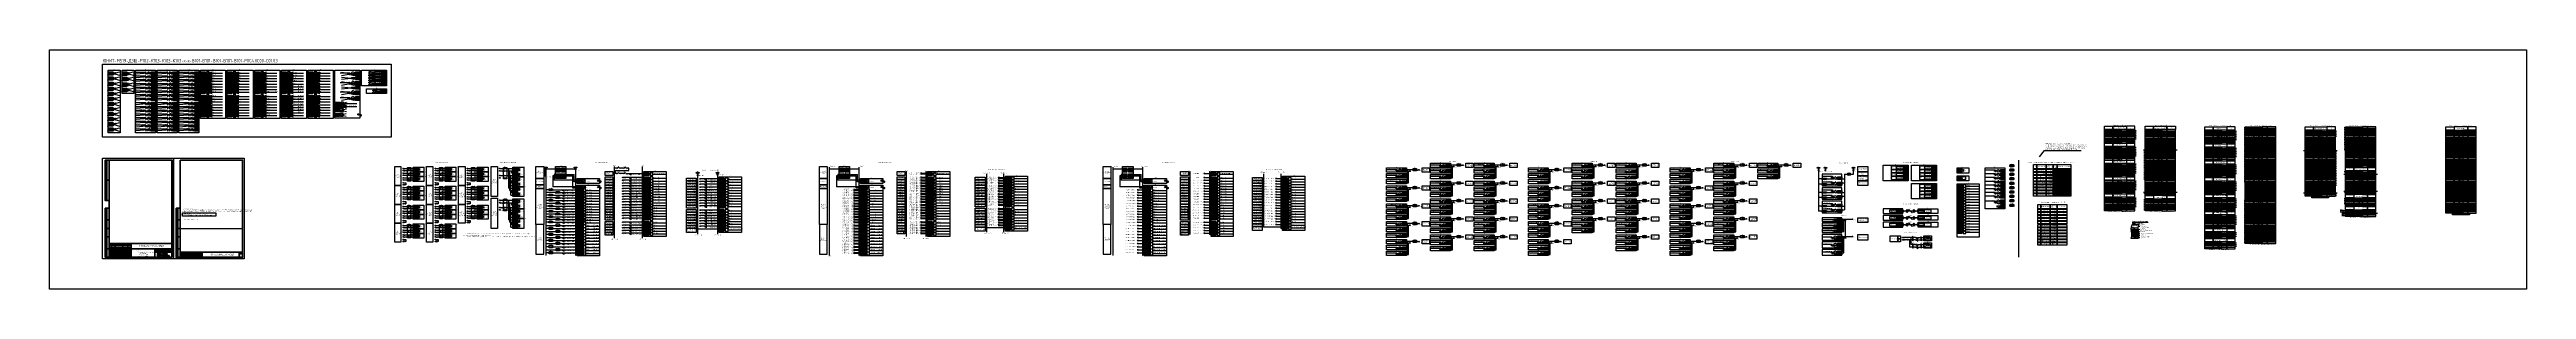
# Model space of a CAD drawing. Header units: millimetres. Extents: x -997 to 6341, y -90 to 618.
import ezdxf

# ---------------------------------------------------------------- set-up
doc = ezdxf.new("R2010")
doc.units = ezdxf.units.MM
doc.styles.add('Gost_type_A', font='GOST_A.TTF')

# ---------------------------------------------------------------- blocks, each defined once
blk = doc.blocks.new('БИ_разъем')
for p, q in [((0, 0), (1.4, 1.4)), ((0, 0), (1.4, 1.4)), ((0, 0), (1.4, -1.4)), ((0, 0), (1.4, -1.4)), ((1, 0), (2.4, 1.4)), ((1, 0), (2.4, -1.4)), ((1, 0), (9, 0)), ((9, 0), (7.6, 1.4)), ((9, 0), (7.6, -1.4)), ((10, 0), (8.6, 1.4)), ((10, 0), (8.6, 1.4)), ((10, 0), (8.6, -1.4)), ((10, 0), (8.6, -1.4))]:
    blk.add_line(p, q)
blk = doc.blocks.new('БИ_перемычка')
for p, q in [((3, -0.8), (3.7, -1.5)), ((3, -5.2), (3.7, -4.5)), ((3.7, -1.5), (3.7, -4.5))]:
    blk.add_line(p, q)
blk = doc.blocks.new('POINT')
at = {"const_width": 0.75}
blk.add_lwpolyline([(-0.375, 0, 1), (0.375, 0, 1)], format="xyb", close=True, dxfattribs=at)
blk = doc.blocks.new('Шинка')
blk.add_lwpolyline([(-4, 1), (4, 1), (4, -1), (-4, -1)], close=True)
blk.add_blockref('POINT', (0, 0))
blk = doc.blocks.new('Переключатель_положение')
for p, q in [((2, 1), (2, -0.3)), ((2, -1.1), (2, -2.5))]:
    blk.add_line(p, q)
blk = doc.blocks.new('Штамп левый верхний')
at = {"lineweight": 50}
for points in [[(-12, 0), (-7, 0), (-7, -60), (-12, -60)], [(-7, 0), (0, 0), (0, -60), (-7, -60)], [(-12, -60), (-7, -60), (-7, -120), (-12, -120)], [(-7, -60), (0, -60), (0, -120), (-7, -120)]]:
    blk.add_lwpolyline(points, close=True, dxfattribs=at)
at = {"char_height": 2.5, "width": 60, "attachment_point": 5, "rotation": 90, "style": 'Gost_type_A'}
for s, insert in [('Перв. примен.', (-9.5, -30)), ('Справ. №', (-9.5, -90))]:
    blk.add_mtext(s, dxfattribs=dict(at, insert=insert))
blk = doc.blocks.new('Штамп левый нижний')
at = {"lineweight": 50}
for points in [[(-12, 145), (-7, 145), (-7, 110), (-12, 110)], [(-12, 110), (-7, 110), (-7, 85), (-12, 85)], [(-12, 85), (-7, 85), (-7, 60), (-12, 60)], [(-7, 145), (0, 145), (0, 110), (-7, 110)], [(-7, 110), (0, 110), (0, 85), (-7, 85)], [(-7, 85), (0, 85), (0, 60), (-7, 60)], [(-12, 60), (-7, 60), (-7, 25), (-12, 25)], [(-12, 25), (-7, 25), (-7, 0), (-12, 0)], [(-7, 60), (0, 60), (0, 25), (-7, 25)], [(-7, 25), (0, 25), (0, 0), (-7, 0)]]:
    blk.add_lwpolyline(points, close=True, dxfattribs=at)
at = {"char_height": 2.5, "attachment_point": 5, "rotation": 90, "style": 'Gost_type_A'}
for s, insert, width in [('Инв. № дубл.', (-9.5, 97.5), 25), ('Подп. и дата', (-9.5, 127.5), 35), ('Взам. инв. №', (-9.5, 72.5), 25), ('Подп. и дата', (-9.5, 42.5), 35), ('Инв. N подл.', (-9.5, 12.5), 25)]:
    blk.add_mtext(s, dxfattribs=dict(at, insert=insert, width=width))
blk = doc.blocks.new('Формат_А4')
blk.add_lwpolyline([(0, 297), (0, 0), (-210, 0), (-210, 297)], close=True)
at = {"lineweight": 50}
blk.add_lwpolyline([(-190, 292), (-5, 292), (-5, 5), (-190, 5)], close=True, dxfattribs=at)
blk = doc.blocks.new('Штамп малый нижний')
at = {"lineweight": 50}
for points in [[(-185, 15), (-178, 15), (-178, 5), (-185, 5)], [(-185, 5), (-178, 5), (-178, 0), (-185, 0)], [(-178, 15), (-168, 15), (-168, 5), (-178, 5)], [(-178, 5), (-168, 5), (-168, 0), (-178, 0)], [(-168, 15), (-145, 15), (-145, 5), (-168, 5)], [(-168, 5), (-145, 5), (-145, 0), (-168, 0)], [(-145, 15), (-130, 15), (-130, 5), (-145, 5)], [(-145, 5), (-130, 5), (-130, 0), (-145, 0)], [(-130, 15), (-120, 15), (-120, 5), (-130, 5)], [(-130, 5), (-120, 5), (-120, 0), (-130, 0)], [(-120, 15), (-10, 15), (-10, 0), (-120, 0)], [(-10, 15), (0, 15), (0, 10), (-10, 10)], [(-10, 10), (0, 10), (0, 0), (-10, 0)]]:
    blk.add_lwpolyline(points, close=True, dxfattribs=at)
for points in [[(-185, 15), (-178, 15), (-178, 10), (-185, 10)], [(-185, 10), (-178, 10), (-178, 5), (-185, 5)], [(-178, 15), (-168, 15), (-168, 10), (-178, 10)], [(-178, 10), (-168, 10), (-168, 5), (-178, 5)], [(-168, 15), (-145, 15), (-145, 10), (-168, 10)], [(-168, 10), (-145, 10), (-145, 5), (-168, 5)], [(-145, 15), (-130, 15), (-130, 10), (-145, 10)], [(-145, 10), (-130, 10), (-130, 5), (-145, 5)], [(-130, 15), (-120, 15), (-120, 10), (-130, 10)], [(-130, 10), (-120, 10), (-120, 5), (-130, 5)]]:
    blk.add_lwpolyline(points, close=True)
at = {"char_height": 2.5, "style": 'Gost_type_A'}
for s, insert, width, attachment_point in [('Изм.', (-181.5, 2.5), 7, 5), ('Лист', (-173, 2.5), 10, 5), ('№ докум.', (-156.5, 2.5), 23, 5), ('Подп.', (-137.5, 2.5), 15, 5), ('Дата', (-125, 2.5), 10, 5), ('Лист', (-5, 12.5), 10, 5), ('Копировал', (-75, -2.5), 13.12, 6), ('Формат', (-30, -2.5), 13.12, 6)]:
    blk.add_mtext(s, dxfattribs=dict(at, insert=insert, width=width, attachment_point=attachment_point))
blk = doc.blocks.new('*U25')
at = {"lineweight": 0, "true_color": 0x00cb62}
h = blk.add_hatch(color=112, dxfattribs=at)
h.dxf.hatch_style = 1
edge = h.paths.add_edge_path()
edge.add_spline(control_points=[(-12.5, 6.1), (-15.9, 6.1), (-18.6, 3.3), (-18.6, 0)], knot_values=[1, 1, 1, 1, 2, 2, 2, 2], degree=3, periodic=0)
edge.add_spline(control_points=[(-18.6, 0), (-18.6, -3.4), (-15.9, -6.2), (-12.5, -6.2)], knot_values=[0, 0, 0, 0, 1, 1, 1, 1], degree=3, periodic=0)
edge.add_spline(control_points=[(-12.5, -6.2), (-9.1, -6.2), (-6.3, -3.4), (-6.3, 0)], knot_values=[3, 3, 3, 3, 4, 4, 4, 4], degree=3, periodic=0)
edge.add_spline(control_points=[(-6.3, 0), (-6.3, 3.3), (-9.1, 6.1), (-12.5, 6.1)], knot_values=[2, 2, 2, 2, 3, 3, 3, 3], degree=3, periodic=0)
edge = h.paths.add_edge_path(flags=16)
edge.add_spline(control_points=[(-18.2, 0), (-18.2, 3.2), (-15.7, 6), (-12.5, 6)], knot_values=[0, 0, 0, 0, 1, 1, 1, 1], degree=3, periodic=0)
edge.add_spline(control_points=[(-12.5, 6), (-9.2, 6), (-6.7, 3.2), (-6.7, 0)], knot_values=[3, 3, 3, 3, 4, 4, 4, 4], degree=3, periodic=0)
edge.add_spline(control_points=[(-6.7, 0), (-6.7, -3.3), (-9.2, -5.8), (-12.5, -5.8)], knot_values=[2, 2, 2, 2, 3, 3, 3, 3], degree=3, periodic=0)
edge.add_spline(control_points=[(-12.5, -5.8), (-15.7, -5.8), (-18.2, -3.3), (-18.2, 0)], knot_values=[1, 1, 1, 1, 2, 2, 2, 2], degree=3, periodic=0)
h = blk.add_hatch(color=112, dxfattribs=at)
h.dxf.hatch_style = 1
edge = h.paths.add_edge_path()
edge.add_spline(control_points=[(-12.5, 5.5), (-15.7, 5.5), (-18.2, 3), (-18.2, 0)], knot_values=[1, 1, 1, 1, 2, 2, 2, 2], degree=3, periodic=0)
edge.add_spline(control_points=[(-18.2, 0), (-18.2, -3.1), (-15.7, -5.6), (-12.5, -5.6)], knot_values=[0, 0, 0, 0, 1, 1, 1, 1], degree=3, periodic=0)
edge.add_spline(control_points=[(-12.5, -5.6), (-9.3, -5.6), (-6.7, -3.1), (-6.7, 0)], knot_values=[3, 3, 3, 3, 4, 4, 4, 4], degree=3, periodic=0)
edge.add_spline(control_points=[(-6.7, 0), (-6.7, 3), (-9.3, 5.5), (-12.5, 5.5)], knot_values=[2, 2, 2, 2, 3, 3, 3, 3], degree=3, periodic=0)
edge = h.paths.add_edge_path(flags=16)
edge.add_spline(control_points=[(-17.9, 0), (-17.9, 2.9), (-15.5, 5.4), (-12.5, 5.4)], knot_values=[0, 0, 0, 0, 1, 1, 1, 1], degree=3, periodic=0)
edge.add_spline(control_points=[(-12.5, 5.4), (-9.4, 5.4), (-7.1, 2.9), (-7.1, 0)], knot_values=[3, 3, 3, 3, 4, 4, 4, 4], degree=3, periodic=0)
edge.add_spline(control_points=[(-7.1, 0), (-7.1, -3), (-9.4, -5.3), (-12.5, -5.3)], knot_values=[2, 2, 2, 2, 3, 3, 3, 3], degree=3, periodic=0)
edge.add_spline(control_points=[(-12.5, -5.3), (-15.5, -5.3), (-17.9, -3), (-17.9, 0)], knot_values=[1, 1, 1, 1, 2, 2, 2, 2], degree=3, periodic=0)
h = blk.add_hatch(color=112, dxfattribs=at)
h.dxf.hatch_style = 1
edge = h.paths.add_edge_path()
edge.add_spline(control_points=[(-17.9, 0), (-17.9, -2.8), (-15.5, -5), (-12.5, -5)], knot_values=[0, 0, 0, 0, 1, 1, 1, 1], degree=3, periodic=0)
edge.add_spline(control_points=[(-12.5, -5), (-9.5, -5), (-7.1, -2.8), (-7.1, 0)], knot_values=[3, 3, 3, 3, 4, 4, 4, 4], degree=3, periodic=0)
edge.add_spline(control_points=[(-7.1, 0), (-7.1, 2.7), (-9.5, 4.9), (-12.5, 4.9)], knot_values=[2, 2, 2, 2, 3, 3, 3, 3], degree=3, periodic=0)
edge.add_spline(control_points=[(-12.5, 4.9), (-15.5, 4.9), (-17.9, 2.7), (-17.9, 0)], knot_values=[1, 1, 1, 1, 2, 2, 2, 2], degree=3, periodic=0)
edge = h.paths.add_edge_path(flags=16)
edge.add_spline(control_points=[(-17.5, 0), (-17.5, 2.6), (-15.3, 4.8), (-12.5, 4.8)], knot_values=[0, 0, 0, 0, 1, 1, 1, 1], degree=3, periodic=0)
edge.add_spline(control_points=[(-12.5, 4.8), (-9.6, 4.8), (-7.4, 2.6), (-7.4, 0)], knot_values=[3, 3, 3, 3, 4, 4, 4, 4], degree=3, periodic=0)
edge.add_spline(control_points=[(-7.4, 0), (-7.4, -2.7), (-9.6, -4.7), (-12.5, -4.7)], knot_values=[2, 2, 2, 2, 3, 3, 3, 3], degree=3, periodic=0)
edge.add_spline(control_points=[(-12.5, -4.7), (-15.3, -4.7), (-17.5, -2.7), (-17.5, 0)], knot_values=[1, 1, 1, 1, 2, 2, 2, 2], degree=3, periodic=0)
h = blk.add_hatch(color=112, dxfattribs=at)
h.dxf.hatch_style = 1
edge = h.paths.add_edge_path()
edge.add_spline(control_points=[(-7.4, 0), (-7.4, 0.3), (-7.5, 0.6), (-7.5, 0.9)], knot_values=[3, 3, 3, 3, 3.12466, 3.12466, 3.12466, 3.12466], degree=3, periodic=0)
edge.add_spline(control_points=[(-7.5, 0.9), (-8, 2.9), (-10.1, 4.4), (-12.5, 4.4)], knot_values=[2, 2, 2, 2, 2.864772, 2.864772, 2.864772, 2.864772], degree=3, periodic=0)
edge.add_spline(control_points=[(-12.5, 4.4), (-14.9, 4.4), (-16.9, 2.9), (-17.4, 0.9)], knot_values=[1.135231, 1.135231, 1.135231, 1.135231, 2, 2, 2, 2], degree=3, periodic=0)
edge.add_spline(control_points=[(-17.4, 0.9), (-17.5, 0.6), (-17.5, 0.3), (-17.5, 0)], knot_values=[0.875337, 0.875337, 0.875337, 0.875337, 1, 1, 1, 1], degree=3, periodic=0)
edge.add_spline(control_points=[(-17.5, 0), (-17.5, -0.4), (-17.5, -0.7), (-17.4, -1.1)], knot_values=[1, 1, 1, 1, 1.132178, 1.132178, 1.132178, 1.132178], degree=3, periodic=0)
edge.add_spline(control_points=[(-17.4, -1.1), (-16.9, -3), (-14.9, -4.5), (-12.5, -4.5)], knot_values=[0, 0, 0, 0, 0.858028, 0.858028, 0.858028, 0.858028], degree=3, periodic=0)
edge.add_spline(control_points=[(-12.5, -4.5), (-10.1, -4.5), (-8.1, -3), (-7.6, -1.1)], knot_values=[3.141968, 3.141968, 3.141968, 3.141968, 4, 4, 4, 4], degree=3, periodic=0)
edge.add_spline(control_points=[(-7.6, -1.1), (-7.5, -0.7), (-7.4, -0.4), (-7.4, 0)], knot_values=[2.867825, 2.867825, 2.867825, 2.867825, 3, 3, 3, 3], degree=3, periodic=0)
edge = h.paths.add_edge_path(flags=16)
edge.add_spline(control_points=[(-17.2, 0), (-17.2, 0.2), (-17.1, 0.5), (-17.1, 0.8)], knot_values=[1, 1, 1, 1, 1.132889, 1.132889, 1.132889, 1.132889], degree=3, periodic=0)
edge.add_spline(control_points=[(-17.1, 0.8), (-16.6, 2.7), (-14.8, 4.2), (-12.5, 4.2)], knot_values=[0, 0, 0, 0, 0.878882, 0.878882, 0.878882, 0.878882], degree=3, periodic=0)
edge.add_spline(control_points=[(-12.5, 4.2), (-10.1, 4.2), (-8.3, 2.7), (-7.9, 0.8)], knot_values=[3.121118, 3.121118, 3.121118, 3.121118, 4, 4, 4, 4], degree=3, periodic=0)
edge.add_spline(control_points=[(-7.9, 0.8), (-7.8, 0.5), (-7.8, 0.2), (-7.8, 0)], knot_values=[2.867111, 2.867111, 2.867111, 2.867111, 3, 3, 3, 3], degree=3, periodic=0)
edge.add_spline(control_points=[(-7.8, 0), (-7.8, -0.3), (-7.8, -0.6), (-7.9, -0.9)], knot_values=[3, 3, 3, 3, 3.139265, 3.139265, 3.139265, 3.139265], degree=3, periodic=0)
edge.add_spline(control_points=[(-7.9, -0.9), (-8.3, -2.8), (-10.2, -4.1), (-12.5, -4.1), (-14.8, -4.1), (-16.6, -2.8), (-17, -0.9)], knot_values=[1.128324, 1.128324, 1.128324, 1.128324, 2, 2, 2, 2.871676, 2.871676, 2.871676, 2.871676], degree=3, periodic=0)
edge.add_spline(control_points=[(-17, -0.9), (-17.1, -0.6), (-17.2, -0.3), (-17.2, 0)], knot_values=[0.860735, 0.860735, 0.860735, 0.860735, 1, 1, 1, 1], degree=3, periodic=0)
edge = h.paths.add_edge_path(flags=0)
edge.add_spline(control_points=[(-16.8, 0), (-16.8, 0.2), (-16.8, 0.4), (-16.7, 0.6)], knot_values=[1, 1, 1, 1, 1.129952, 1.129952, 1.129952, 1.129952], degree=3, periodic=0)
edge.add_spline(control_points=[(-16.7, 0.6), (-16.3, 2.3), (-14.6, 3.7), (-12.5, 3.7)], knot_values=[0, 0, 0, 0, 0.883348, 0.883348, 0.883348, 0.883348], degree=3, periodic=0)
edge.add_spline(control_points=[(-12.5, 3.7), (-10.3, 3.7), (-8.6, 2.3), (-8.2, 0.6)], knot_values=[3.11667, 3.11667, 3.11667, 3.11667, 4, 4, 4, 4], degree=3, periodic=0)
edge.add_spline(control_points=[(-8.2, 0.6), (-8.2, 0.4), (-8.1, 0.2), (-8.1, 0)], knot_values=[2.870028, 2.870028, 2.870028, 2.870028, 3, 3, 3, 3], degree=3, periodic=0)
edge.add_spline(control_points=[(-8.1, 0), (-8.1, -0.3), (-8.2, -0.5), (-8.2, -0.8)], knot_values=[3, 3, 3, 3, 3.135947, 3.135947, 3.135947, 3.135947], degree=3, periodic=0)
edge.add_spline(control_points=[(-8.2, -0.8), (-8.6, -2.4), (-10.3, -3.5), (-12.5, -3.5)], knot_values=[2, 2, 2, 2, 2.876458, 2.876458, 2.876458, 2.876458], degree=3, periodic=0)
edge.add_spline(control_points=[(-12.5, -3.5), (-14.6, -3.5), (-16.3, -2.4), (-16.7, -0.8)], knot_values=[1.12352, 1.12352, 1.12352, 1.12352, 2, 2, 2, 2], degree=3, periodic=0)
edge.add_spline(control_points=[(-16.7, -0.8), (-16.8, -0.5), (-16.8, -0.3), (-16.8, 0)], knot_values=[0.864077, 0.864077, 0.864077, 0.864077, 1, 1, 1, 1], degree=3, periodic=0)
edge = h.paths.add_edge_path(flags=0)
edge.add_spline(control_points=[(-16.4, 0), (-16.4, 0.1), (-16.4, 0.3), (-16.4, 0.5)], knot_values=[1, 1, 1, 1, 1.126377, 1.126377, 1.126377, 1.126377], degree=3, periodic=0)
edge.add_spline(control_points=[(-16.4, 0.5), (-16, 1.9), (-14.5, 3.1), (-12.5, 3.1)], knot_values=[0, 0, 0, 0, 0.888928, 0.888928, 0.888928, 0.888928], degree=3, periodic=0)
edge.add_spline(control_points=[(-12.5, 3.1), (-10.5, 3.1), (-8.9, 1.9), (-8.6, 0.5)], knot_values=[3.111075, 3.111075, 3.111075, 3.111075, 4, 4, 4, 4], degree=3, periodic=0)
edge.add_spline(control_points=[(-8.6, 0.5), (-8.5, 0.3), (-8.5, 0.1), (-8.5, 0)], knot_values=[2.87362, 2.87362, 2.87362, 2.87362, 3, 3, 3, 3], degree=3, periodic=0)
edge.add_spline(control_points=[(-8.5, 0), (-8.5, -0.2), (-8.5, -0.4), (-8.6, -0.6)], knot_values=[3, 3, 3, 3, 3.131788, 3.131788, 3.131788, 3.131788], degree=3, periodic=0)
edge.add_spline(control_points=[(-8.6, -0.6), (-8.9, -2), (-10.5, -3), (-12.5, -3)], knot_values=[2, 2, 2, 2, 2.882553, 2.882553, 2.882553, 2.882553], degree=3, periodic=0)
edge.add_spline(control_points=[(-12.5, -3), (-14.5, -3), (-16, -2), (-16.3, -0.6)], knot_values=[1.117444, 1.117444, 1.117444, 1.117444, 2, 2, 2, 2], degree=3, periodic=0)
edge.add_spline(control_points=[(-16.3, -0.6), (-16.4, -0.4), (-16.4, -0.2), (-16.4, 0)], knot_values=[0.868215, 0.868215, 0.868215, 0.868215, 1, 1, 1, 1], degree=3, periodic=0)
edge = h.paths.add_edge_path(flags=0)
edge.add_spline(control_points=[(-16, -0.5), (-16, -0.3), (-16.1, -0.2), (-16.1, 0), (-16.1, 0.1), (-16, 0.2), (-16, 0.4)], knot_values=[0.873534, 0.873534, 0.873534, 0.873534, 1, 1, 1, 1.12176, 1.12176, 1.12176, 1.12176], degree=3, periodic=0)
edge.add_spline(control_points=[(-16, 0.4), (-15.7, 1.5), (-14.3, 2.5), (-12.5, 2.5), (-10.6, 2.5), (-9.2, 1.5), (-8.9, 0.4)], knot_values=[3.103684, 3.103684, 3.103684, 3.103684, 3.999991, 3.999991, 3.999991, 4.896306, 4.896306, 4.896306, 4.896306], degree=3, periodic=0)
edge.add_spline(control_points=[(-8.9, 0.4), (-8.9, 0.2), (-8.9, 0.1), (-8.9, 0), (-8.9, -0.2), (-8.9, -0.3), (-8.9, -0.5)], knot_values=[2.878251, 2.878251, 2.878251, 2.878251, 3, 3, 3, 3.126453, 3.126453, 3.126453, 3.126453], degree=3, periodic=0)
edge.add_spline(control_points=[(-8.9, -0.5), (-9.2, -1.6), (-10.6, -2.4), (-12.5, -2.4), (-14.3, -2.4), (-15.7, -1.6), (-16, -0.5)], knot_values=[1.109435, 1.109435, 1.109435, 1.109435, 2.000012, 2.000012, 2.000012, 2.890577, 2.890577, 2.890577, 2.890577], degree=3, periodic=0)
edge = h.paths.add_edge_path(flags=0)
edge.add_spline(control_points=[(-15.7, 0), (-15.7, 0.1), (-15.7, 0.2), (-15.6, 0.3)], knot_values=[1, 1, 1, 1, 1.121318, 1.121318, 1.121318, 1.121318], degree=3, periodic=0)
edge.add_spline(control_points=[(-15.6, 0.3), (-15.4, 1.2), (-14.1, 1.9), (-12.5, 1.9)], knot_values=[0, 0, 0, 0, 0.9007, 0.9007, 0.9007, 0.9007], degree=3, periodic=0)
edge.add_spline(control_points=[(-12.5, 1.9), (-10.8, 1.9), (-9.5, 1.2), (-9.3, 0.3)], knot_values=[3.099305, 3.099305, 3.099305, 3.099305, 4, 4, 4, 4], degree=3, periodic=0)
edge.add_spline(control_points=[(-9.3, 0.3), (-9.3, 0.2), (-9.2, 0.1), (-9.2, 0)], knot_values=[2.878676, 2.878676, 2.878676, 2.878676, 3, 3, 3, 3], degree=3, periodic=0)
edge.add_spline(control_points=[(-9.2, 0), (-9.2, -0.2), (-9.3, -0.3), (-9.3, -0.4)], knot_values=[3, 3, 3, 3, 3.126159, 3.126159, 3.126159, 3.126159], degree=3, periodic=0)
edge.add_spline(control_points=[(-9.3, -0.4), (-9.5, -1.2), (-10.8, -1.8), (-12.5, -1.8), (-14.1, -1.8), (-15.4, -1.2), (-15.6, -0.4)], knot_values=[1.105344, 1.105344, 1.105344, 1.105344, 1.999995, 1.999995, 1.999995, 2.89465, 2.89465, 2.89465, 2.89465], degree=3, periodic=0)
edge.add_spline(control_points=[(-15.6, -0.4), (-15.7, -0.3), (-15.7, -0.2), (-15.7, 0)], knot_values=[0.873848, 0.873848, 0.873848, 0.873848, 1, 1, 1, 1], degree=3, periodic=0)
edge = h.paths.add_edge_path(flags=0)
edge.add_spline(control_points=[(-15.3, 0), (-15.3, 0), (-15.3, 0.1), (-15.3, 0.2)], knot_values=[1, 1, 1, 1, 1.112633, 1.112633, 1.112633, 1.112633], degree=3, periodic=0)
edge.add_spline(control_points=[(-15.3, 0.2), (-15.1, 0.8), (-13.9, 1.4), (-12.5, 1.4)], knot_values=[0, 0, 0, 0, 0.904875, 0.904875, 0.904875, 0.904875], degree=3, periodic=0)
edge.add_spline(control_points=[(-12.5, 1.4), (-11, 1.4), (-9.9, 0.8), (-9.6, 0.2)], knot_values=[3.095133, 3.095133, 3.095133, 3.095133, 4, 4, 4, 4], degree=3, periodic=0)
edge.add_spline(control_points=[(-9.6, 0.2), (-9.6, 0.1), (-9.6, 0), (-9.6, 0)], knot_values=[2.887357, 2.887357, 2.887357, 2.887357, 3, 3, 3, 3], degree=3, periodic=0)
edge.add_spline(control_points=[(-9.6, 0), (-9.6, -0.1), (-9.6, -0.2), (-9.7, -0.3)], knot_values=[3, 3, 3, 3, 3.117814, 3.117814, 3.117814, 3.117814], degree=3, periodic=0)
edge.add_spline(control_points=[(-9.7, -0.3), (-9.9, -0.9), (-11, -1.2), (-12.5, -1.2)], knot_values=[2, 2, 2, 2, 2.897768, 2.897768, 2.897768, 2.897768], degree=3, periodic=0)
edge.add_spline(control_points=[(-12.5, -1.2), (-13.9, -1.2), (-15.1, -0.9), (-15.3, -0.3)], knot_values=[1.102221, 1.102221, 1.102221, 1.102221, 2, 2, 2, 2], degree=3, periodic=0)
edge.add_spline(control_points=[(-15.3, -0.3), (-15.3, -0.2), (-15.3, -0.1), (-15.3, 0)], knot_values=[0.882198, 0.882198, 0.882198, 0.882198, 1, 1, 1, 1], degree=3, periodic=0)
edge = h.paths.add_edge_path(flags=0)
edge.add_spline(control_points=[(-15, 0), (-15, 0), (-15, 0), (-14.9, 0)], knot_values=[0.901648, 0.901648, 0.901648, 0.901648, 1, 1, 1, 1], degree=3, periodic=0)
edge.add_spline(control_points=[(-14.9, 0), (-14.8, 0.4), (-13.9, 0.8), (-12.5, 0.8)], knot_values=[0, 0, 0, 0, 0.912829, 0.912829, 0.912829, 0.912829], degree=3, periodic=0)
edge.add_spline(control_points=[(-12.5, 0.8), (-11.1, 0.8), (-10.2, 0.4), (-10, 0)], knot_values=[3.087219, 3.087219, 3.087219, 3.087219, 4, 4, 4, 4], degree=3, periodic=0)
edge.add_spline(control_points=[(-10, 0), (-10, 0), (-10, 0), (-10, 0)], knot_values=[3, 3, 3, 3, 3.098413, 3.098413, 3.098413, 3.098413], degree=3, periodic=0)
edge.add_spline(control_points=[(-10, 0), (-10, -0.1), (-10, -0.1), (-10, -0.1)], knot_values=[2.896056, 2.896056, 2.896056, 2.896056, 3, 3, 3, 3], degree=3, periodic=0)
edge.add_spline(control_points=[(-10, -0.1), (-10.2, -0.4), (-11.1, -0.7), (-12.5, -0.7)], knot_values=[2, 2, 2, 2, 2.903474, 2.903474, 2.903474, 2.903474], degree=3, periodic=0)
edge.add_spline(control_points=[(-12.5, -0.7), (-13.8, -0.7), (-14.8, -0.4), (-14.9, -0.1)], knot_values=[1.096469, 1.096469, 1.096469, 1.096469, 2, 2, 2, 2], degree=3, periodic=0)
edge.add_spline(control_points=[(-14.9, -0.1), (-15, -0.1), (-15, -0.1), (-15, 0)], knot_values=[1, 1, 1, 1, 1.103878, 1.103878, 1.103878, 1.103878], degree=3, periodic=0)
edge = h.paths.add_edge_path(flags=0)
edge.add_spline(control_points=[(-14.6, 0), (-14.6, 0), (-13.3, 0.1), (-12.5, 0.1)], knot_values=[1, 1, 1, 1, 2, 2, 2, 2], degree=3, periodic=0)
edge.add_spline(control_points=[(-12.5, 0.1), (-11.7, 0.1), (-10.4, 0), (-10.4, 0)], knot_values=[2, 2, 2, 2, 3, 3, 3, 3], degree=3, periodic=0)
edge.add_spline(control_points=[(-10.4, 0), (-10.4, -0.1), (-11.7, -0.2), (-12.5, -0.2)], knot_values=[3, 3, 3, 3, 4, 4, 4, 4], degree=3, periodic=0)
edge.add_spline(control_points=[(-12.5, -0.2), (-13.3, -0.2), (-14.6, -0.1), (-14.6, 0)], knot_values=[0, 0, 0, 0, 1, 1, 1, 1], degree=3, periodic=0)
h = blk.add_hatch(color=112, dxfattribs=at)
h.dxf.hatch_style = 1
edge = h.paths.add_edge_path()
edge.add_spline(control_points=[(-16.7, 0.6), (-16.3, 2.3), (-14.6, 3.7), (-12.5, 3.7)], knot_values=[0, 0, 0, 0, 0.883348, 0.883348, 0.883348, 0.883348], degree=3, periodic=0)
edge.add_spline(control_points=[(-12.5, 3.7), (-10.3, 3.7), (-8.6, 2.3), (-8.2, 0.6)], knot_values=[3.11667, 3.11667, 3.11667, 3.11667, 4, 4, 4, 4], degree=3, periodic=0)
edge.add_spline(control_points=[(-8.2, 0.6), (-8.2, 0.4), (-8.1, 0.2), (-8.1, 0)], knot_values=[2.870028, 2.870028, 2.870028, 2.870028, 3, 3, 3, 3], degree=3, periodic=0)
edge.add_spline(control_points=[(-8.1, 0), (-8.1, -0.3), (-8.2, -0.5), (-8.2, -0.8)], knot_values=[3, 3, 3, 3, 3.135947, 3.135947, 3.135947, 3.135947], degree=3, periodic=0)
edge.add_spline(control_points=[(-8.2, -0.8), (-8.6, -2.4), (-10.3, -3.5), (-12.5, -3.5)], knot_values=[2, 2, 2, 2, 2.876458, 2.876458, 2.876458, 2.876458], degree=3, periodic=0)
edge.add_spline(control_points=[(-12.5, -3.5), (-13.9, -3.5), (-15.1, -3.1), (-15.8, -2.3)], knot_values=[1.431996, 1.431996, 1.431996, 1.431996, 2, 2, 2, 2], degree=3, periodic=0)
edge.add_line((-15.8, -2.3), (-16.1, -2.5))
edge.add_spline(control_points=[(-16.1, -2.5), (-15.3, -3.3), (-13.9, -3.9), (-12.5, -3.9)], knot_values=[0, 0, 0, 0, 0.570003, 0.570003, 0.570003, 0.570003], degree=3, periodic=0)
edge.add_spline(control_points=[(-12.5, -3.9), (-10.2, -3.9), (-8.4, -2.6), (-7.9, -0.9)], knot_values=[3.139265, 3.139265, 3.139265, 3.139265, 4, 4, 4, 4], degree=3, periodic=0)
edge.add_spline(control_points=[(-7.9, -0.9), (-7.8, -0.6), (-7.8, -0.3), (-7.8, 0), (-7.8, 0.2), (-7.8, 0.5), (-7.9, 0.8)], knot_values=[2.871676, 2.871676, 2.871676, 2.871676, 3, 3, 3, 3.121118, 3.121118, 3.121118, 3.121118], degree=3, periodic=0)
edge.add_spline(control_points=[(-7.9, 0.8), (-8.3, 2.5), (-10.2, 3.8), (-12.5, 3.8)], knot_values=[2, 2, 2, 2, 2.867111, 2.867111, 2.867111, 2.867111], degree=3, periodic=0)
edge.add_spline(control_points=[(-12.5, 3.8), (-14.7, 3.8), (-16.6, 2.5), (-17.1, 0.8)], knot_values=[1.132889, 1.132889, 1.132889, 1.132889, 2, 2, 2, 2], degree=3, periodic=0)
edge.add_spline(control_points=[(-17.1, 0.8), (-17.1, 0.5), (-17.1, 0.2), (-17.1, 0), (-17.1, -0.3), (-17.1, -0.6), (-17, -0.9)], knot_values=[0.878882, 0.878882, 0.878882, 0.878882, 1, 1, 1, 1.128324, 1.128324, 1.128324, 1.128324], degree=3, periodic=0)
edge.add_spline(control_points=[(-17, -0.9), (-16.9, -1.5), (-16.6, -2), (-16.1, -2.5)], knot_values=[0.570003, 0.570003, 0.570003, 0.570003, 0.860735, 0.860735, 0.860735, 0.860735], degree=3, periodic=0)
edge.add_line((-16.1, -2.5), (-15.8, -2.3))
edge.add_spline(control_points=[(-15.8, -2.3), (-16.3, -1.8), (-16.6, -1.3), (-16.7, -0.8)], knot_values=[1.12352, 1.12352, 1.12352, 1.12352, 1.431996, 1.431996, 1.431996, 1.431996], degree=3, periodic=0)
edge.add_spline(control_points=[(-16.7, -0.8), (-16.8, -0.5), (-16.8, -0.3), (-16.8, 0)], knot_values=[0.864077, 0.864077, 0.864077, 0.864077, 1, 1, 1, 1], degree=3, periodic=0)
edge.add_spline(control_points=[(-16.8, 0), (-16.8, 0.2), (-16.8, 0.4), (-16.7, 0.6)], knot_values=[1, 1, 1, 1, 1.129952, 1.129952, 1.129952, 1.129952], degree=3, periodic=0)
h = blk.add_hatch(color=112, dxfattribs=at)
h.dxf.hatch_style = 1
edge = h.paths.add_edge_path()
edge.add_spline(control_points=[(-16.8, 0), (-16.8, -0.3), (-16.7, -0.5), (-16.7, -0.8)], knot_values=[1, 1, 1, 1, 1.12352, 1.12352, 1.12352, 1.12352], degree=3, periodic=0)
edge.add_spline(control_points=[(-16.7, -0.8), (-16.3, -2.2), (-14.5, -3.3), (-12.5, -3.3)], knot_values=[0, 0, 0, 0, 0.864077, 0.864077, 0.864077, 0.864077], degree=3, periodic=0)
edge.add_spline(control_points=[(-12.5, -3.3), (-10.4, -3.3), (-8.7, -2.2), (-8.2, -0.8)], knot_values=[3.135947, 3.135947, 3.135947, 3.135947, 4, 4, 4, 4], degree=3, periodic=0)
edge.add_spline(control_points=[(-8.2, -0.8), (-8.2, -0.5), (-8.2, -0.3), (-8.2, 0)], knot_values=[2.876458, 2.876458, 2.876458, 2.876458, 3, 3, 3, 3], degree=3, periodic=0)
edge.add_spline(control_points=[(-8.2, 0), (-8.2, 0.2), (-8.2, 0.4), (-8.2, 0.6)], knot_values=[3, 3, 3, 3, 3.11667, 3.11667, 3.11667, 3.11667], degree=3, periodic=0)
edge.add_spline(control_points=[(-8.2, 0.6), (-8.7, 2.1), (-10.4, 3.2), (-12.5, 3.2)], knot_values=[2, 2, 2, 2, 2.870028, 2.870028, 2.870028, 2.870028], degree=3, periodic=0)
edge.add_spline(control_points=[(-12.5, 3.2), (-14.5, 3.2), (-16.3, 2.1), (-16.7, 0.6)], knot_values=[1.129952, 1.129952, 1.129952, 1.129952, 2, 2, 2, 2], degree=3, periodic=0)
edge.add_spline(control_points=[(-16.7, 0.6), (-16.8, 0.4), (-16.8, 0.2), (-16.8, 0)], knot_values=[0.883348, 0.883348, 0.883348, 0.883348, 1, 1, 1, 1], degree=3, periodic=0)
edge = h.paths.add_edge_path(flags=16)
edge.add_spline(control_points=[(-16.4, 0), (-16.4, 0.1), (-16.4, 0.3), (-16.4, 0.5)], knot_values=[1, 1, 1, 1, 1.126377, 1.126377, 1.126377, 1.126377], degree=3, periodic=0)
edge.add_spline(control_points=[(-16.4, 0.5), (-16, 1.9), (-14.5, 3.1), (-12.5, 3.1)], knot_values=[0, 0, 0, 0, 0.888928, 0.888928, 0.888928, 0.888928], degree=3, periodic=0)
edge.add_spline(control_points=[(-12.5, 3.1), (-10.5, 3.1), (-8.9, 1.9), (-8.6, 0.5)], knot_values=[3.111075, 3.111075, 3.111075, 3.111075, 4, 4, 4, 4], degree=3, periodic=0)
edge.add_spline(control_points=[(-8.6, 0.5), (-8.5, 0.3), (-8.5, 0.1), (-8.5, 0)], knot_values=[2.87362, 2.87362, 2.87362, 2.87362, 3, 3, 3, 3], degree=3, periodic=0)
edge.add_spline(control_points=[(-8.5, 0), (-8.5, -0.2), (-8.5, -0.4), (-8.6, -0.6)], knot_values=[3, 3, 3, 3, 3.131788, 3.131788, 3.131788, 3.131788], degree=3, periodic=0)
edge.add_spline(control_points=[(-8.6, -0.6), (-8.9, -2), (-10.5, -3), (-12.5, -3)], knot_values=[2, 2, 2, 2, 2.882553, 2.882553, 2.882553, 2.882553], degree=3, periodic=0)
edge.add_spline(control_points=[(-12.5, -3), (-14.5, -3), (-16, -2), (-16.3, -0.6)], knot_values=[1.117444, 1.117444, 1.117444, 1.117444, 2, 2, 2, 2], degree=3, periodic=0)
edge.add_spline(control_points=[(-16.3, -0.6), (-16.4, -0.4), (-16.4, -0.2), (-16.4, 0)], knot_values=[0.868215, 0.868215, 0.868215, 0.868215, 1, 1, 1, 1], degree=3, periodic=0)
edge = h.paths.add_edge_path(flags=0)
edge.add_spline(control_points=[(-16, -0.5), (-16, -0.3), (-16.1, -0.2), (-16.1, 0), (-16.1, 0.1), (-16, 0.2), (-16, 0.4)], knot_values=[0.873534, 0.873534, 0.873534, 0.873534, 1, 1, 1, 1.12176, 1.12176, 1.12176, 1.12176], degree=3, periodic=0)
edge.add_spline(control_points=[(-16, 0.4), (-15.7, 1.5), (-14.3, 2.5), (-12.5, 2.5), (-10.6, 2.5), (-9.2, 1.5), (-8.9, 0.4)], knot_values=[3.103684, 3.103684, 3.103684, 3.103684, 3.999991, 3.999991, 3.999991, 4.896306, 4.896306, 4.896306, 4.896306], degree=3, periodic=0)
edge.add_spline(control_points=[(-8.9, 0.4), (-8.9, 0.2), (-8.9, 0.1), (-8.9, 0), (-8.9, -0.2), (-8.9, -0.3), (-8.9, -0.5)], knot_values=[2.878251, 2.878251, 2.878251, 2.878251, 3, 3, 3, 3.126453, 3.126453, 3.126453, 3.126453], degree=3, periodic=0)
edge.add_spline(control_points=[(-8.9, -0.5), (-9.2, -1.6), (-10.6, -2.4), (-12.5, -2.4), (-14.3, -2.4), (-15.7, -1.6), (-16, -0.5)], knot_values=[1.109435, 1.109435, 1.109435, 1.109435, 2.000012, 2.000012, 2.000012, 2.890577, 2.890577, 2.890577, 2.890577], degree=3, periodic=0)
edge = h.paths.add_edge_path(flags=0)
edge.add_spline(control_points=[(-15.7, 0), (-15.7, 0.1), (-15.7, 0.2), (-15.6, 0.3)], knot_values=[1, 1, 1, 1, 1.121318, 1.121318, 1.121318, 1.121318], degree=3, periodic=0)
edge.add_spline(control_points=[(-15.6, 0.3), (-15.4, 1.2), (-14.1, 1.9), (-12.5, 1.9)], knot_values=[0, 0, 0, 0, 0.9007, 0.9007, 0.9007, 0.9007], degree=3, periodic=0)
edge.add_spline(control_points=[(-12.5, 1.9), (-10.8, 1.9), (-9.5, 1.2), (-9.3, 0.3)], knot_values=[3.099305, 3.099305, 3.099305, 3.099305, 4, 4, 4, 4], degree=3, periodic=0)
edge.add_spline(control_points=[(-9.3, 0.3), (-9.3, 0.2), (-9.2, 0.1), (-9.2, 0)], knot_values=[2.878676, 2.878676, 2.878676, 2.878676, 3, 3, 3, 3], degree=3, periodic=0)
edge.add_spline(control_points=[(-9.2, 0), (-9.2, -0.2), (-9.3, -0.3), (-9.3, -0.4)], knot_values=[3, 3, 3, 3, 3.126159, 3.126159, 3.126159, 3.126159], degree=3, periodic=0)
edge.add_spline(control_points=[(-9.3, -0.4), (-9.5, -1.2), (-10.8, -1.8), (-12.5, -1.8), (-14.1, -1.8), (-15.4, -1.2), (-15.6, -0.4)], knot_values=[1.105344, 1.105344, 1.105344, 1.105344, 1.999995, 1.999995, 1.999995, 2.89465, 2.89465, 2.89465, 2.89465], degree=3, periodic=0)
edge.add_spline(control_points=[(-15.6, -0.4), (-15.7, -0.3), (-15.7, -0.2), (-15.7, 0)], knot_values=[0.873848, 0.873848, 0.873848, 0.873848, 1, 1, 1, 1], degree=3, periodic=0)
edge = h.paths.add_edge_path(flags=0)
edge.add_spline(control_points=[(-15.3, 0.2), (-15.1, 0.8), (-13.9, 1.4), (-12.5, 1.4)], knot_values=[0, 0, 0, 0, 0.904875, 0.904875, 0.904875, 0.904875], degree=3, periodic=0)
edge.add_spline(control_points=[(-12.5, 1.4), (-11, 1.4), (-9.9, 0.8), (-9.6, 0.2)], knot_values=[3.095133, 3.095133, 3.095133, 3.095133, 4, 4, 4, 4], degree=3, periodic=0)
edge.add_spline(control_points=[(-9.6, 0.2), (-9.6, 0.1), (-9.6, 0), (-9.6, 0)], knot_values=[2.887357, 2.887357, 2.887357, 2.887357, 3, 3, 3, 3], degree=3, periodic=0)
edge.add_spline(control_points=[(-9.7, -0.3), (-9.6, -0.2), (-9.6, -0.1), (-9.6, 0)], knot_values=[3, 3, 3, 3, 3.117814, 3.117814, 3.117814, 3.117814], degree=3, periodic=0)
edge.add_spline(control_points=[(-9.7, -0.3), (-9.9, -0.9), (-11, -1.2), (-12.5, -1.2)], knot_values=[2, 2, 2, 2, 2.897768, 2.897768, 2.897768, 2.897768], degree=3, periodic=0)
edge.add_spline(control_points=[(-12.5, -1.2), (-13.9, -1.2), (-15.1, -0.9), (-15.3, -0.3)], knot_values=[1.102221, 1.102221, 1.102221, 1.102221, 2, 2, 2, 2], degree=3, periodic=0)
edge.add_spline(control_points=[(-15.3, 0), (-15.3, -0.1), (-15.3, -0.2), (-15.3, -0.3)], knot_values=[0.882198, 0.882198, 0.882198, 0.882198, 1, 1, 1, 1], degree=3, periodic=0)
edge.add_spline(control_points=[(-15.3, 0), (-15.3, 0), (-15.3, 0.1), (-15.3, 0.2)], knot_values=[1, 1, 1, 1, 1.112633, 1.112633, 1.112633, 1.112633], degree=3, periodic=0)
edge = h.paths.add_edge_path(flags=0)
edge.add_spline(control_points=[(-12.5, 0.4), (-13.3, 0.4), (-14.7, 0.3), (-14.9, 0)], knot_values=[0, 0, 0, 0, 0.901648, 0.901648, 0.901648, 0.901648], degree=3, periodic=0)
edge.add_spline(control_points=[(-14.9, 0), (-14.8, 0.4), (-13.9, 0.8), (-12.5, 0.8)], knot_values=[0, 0, 0, 0, 0.912829, 0.912829, 0.912829, 0.912829], degree=3, periodic=0)
edge.add_spline(control_points=[(-12.5, 0.8), (-11.1, 0.8), (-10.2, 0.4), (-10, 0)], knot_values=[3.087219, 3.087219, 3.087219, 3.087219, 4, 4, 4, 4], degree=3, periodic=0)
edge.add_spline(control_points=[(-10, 0), (-10, 0), (-10, 0), (-10, 0)], knot_values=[3, 3, 3, 3, 3.098413, 3.098413, 3.098413, 3.098413], degree=3, periodic=0)
edge.add_spline(control_points=[(-10, 0), (-10, -0.1), (-10, -0.1), (-10, -0.1)], knot_values=[2.896056, 2.896056, 2.896056, 2.896056, 3, 3, 3, 3], degree=3, periodic=0)
edge.add_spline(control_points=[(-12.5, -0.4), (-11.6, -0.4), (-10.3, -0.4), (-10, -0.1)], knot_values=[2, 2, 2, 2, 2.896056, 2.896056, 2.896056, 2.896056], degree=3, periodic=0)
edge.add_spline(control_points=[(-10, -0.1), (-10.2, -0.4), (-11.1, -0.7), (-12.5, -0.7)], knot_values=[2, 2, 2, 2, 2.903474, 2.903474, 2.903474, 2.903474], degree=3, periodic=0)
edge.add_spline(control_points=[(-12.5, -0.7), (-13.8, -0.7), (-14.8, -0.4), (-14.9, -0.1)], knot_values=[1.096469, 1.096469, 1.096469, 1.096469, 2, 2, 2, 2], degree=3, periodic=0)
edge.add_spline(control_points=[(-14.9, -0.1), (-15, -0.1), (-15, -0.1), (-15, 0)], knot_values=[1, 1, 1, 1, 1.103878, 1.103878, 1.103878, 1.103878], degree=3, periodic=0)
edge.add_spline(control_points=[(-15, 0), (-15, 0), (-15, 0), (-14.9, 0)], knot_values=[0.901648, 0.901648, 0.901648, 0.901648, 1, 1, 1, 1], degree=3, periodic=0)
edge = h.paths.add_edge_path(flags=0)
edge.add_spline(control_points=[(-14.6, 0), (-14.6, 0), (-13.3, 0.1), (-12.5, 0.1)], knot_values=[1, 1, 1, 1, 2, 2, 2, 2], degree=3, periodic=0)
edge.add_spline(control_points=[(-12.5, 0.1), (-11.7, 0.1), (-10.4, 0), (-10.4, 0)], knot_values=[2, 2, 2, 2, 3, 3, 3, 3], degree=3, periodic=0)
edge.add_spline(control_points=[(-10.4, 0), (-10.4, -0.1), (-11.7, -0.2), (-12.5, -0.2)], knot_values=[3, 3, 3, 3, 4, 4, 4, 4], degree=3, periodic=0)
edge.add_spline(control_points=[(-12.5, -0.2), (-13.3, -0.2), (-14.6, -0.1), (-14.6, 0)], knot_values=[0, 0, 0, 0, 1, 1, 1, 1], degree=3, periodic=0)
h = blk.add_hatch(color=112, dxfattribs=at)
h.dxf.hatch_style = 1
edge = h.paths.add_edge_path()
edge.add_spline(control_points=[(-16.4, 0.5), (-16.4, 0.3), (-16.4, 0.1), (-16.4, 0)], knot_values=[0.888928, 0.888928, 0.888928, 0.888928, 1, 1, 1, 1], degree=3, periodic=0)
edge.add_spline(control_points=[(-16.4, 0), (-16.4, -0.2), (-16.4, -0.4), (-16.3, -0.6)], knot_values=[1, 1, 1, 1, 1.117444, 1.117444, 1.117444, 1.117444], degree=3, periodic=0)
edge.add_spline(control_points=[(-16.3, -0.6), (-16, -1.8), (-14.4, -2.7), (-12.5, -2.7)], knot_values=[0, 0, 0, 0, 0.868215, 0.868215, 0.868215, 0.868215], degree=3, periodic=0)
edge.add_spline(control_points=[(-12.5, -2.7), (-10.6, -2.7), (-9, -1.8), (-8.6, -0.6)], knot_values=[3.131788, 3.131788, 3.131788, 3.131788, 4, 4, 4, 4], degree=3, periodic=0)
edge.add_spline(control_points=[(-8.6, -0.6), (-8.6, -0.4), (-8.5, -0.2), (-8.5, 0)], knot_values=[2.882553, 2.882553, 2.882553, 2.882553, 3, 3, 3, 3], degree=3, periodic=0)
edge.add_spline(control_points=[(-8.5, 0), (-8.5, 0.1), (-8.5, 0.3), (-8.6, 0.5)], knot_values=[3, 3, 3, 3, 3.111075, 3.111075, 3.111075, 3.111075], degree=3, periodic=0)
edge.add_spline(control_points=[(-8.6, 0.5), (-9, 1.7), (-10.6, 2.6), (-12.5, 2.6)], knot_values=[2, 2, 2, 2, 2.87362, 2.87362, 2.87362, 2.87362], degree=3, periodic=0)
edge.add_spline(control_points=[(-12.5, 2.6), (-14.4, 2.6), (-16, 1.7), (-16.4, 0.5)], knot_values=[1.126377, 1.126377, 1.126377, 1.126377, 2, 2, 2, 2], degree=3, periodic=0)
edge = h.paths.add_edge_path(flags=16)
edge.add_spline(control_points=[(-16, 0.4), (-15.7, 1.5), (-14.3, 2.5), (-12.5, 2.5), (-10.6, 2.5), (-9.2, 1.5), (-8.9, 0.4)], knot_values=[3.103684, 3.103684, 3.103684, 3.103684, 3.999991, 3.999991, 3.999991, 4.896306, 4.896306, 4.896306, 4.896306], degree=3, periodic=0)
edge.add_spline(control_points=[(-8.9, 0.4), (-8.9, 0.2), (-8.9, 0.1), (-8.9, 0), (-8.9, -0.2), (-8.9, -0.3), (-8.9, -0.5)], knot_values=[2.878251, 2.878251, 2.878251, 2.878251, 3, 3, 3, 3.126453, 3.126453, 3.126453, 3.126453], degree=3, periodic=0)
edge.add_spline(control_points=[(-8.9, -0.5), (-9.2, -1.6), (-10.6, -2.4), (-12.5, -2.4), (-14.3, -2.4), (-15.7, -1.6), (-16, -0.5)], knot_values=[1.109435, 1.109435, 1.109435, 1.109435, 2.000012, 2.000012, 2.000012, 2.890577, 2.890577, 2.890577, 2.890577], degree=3, periodic=0)
edge.add_spline(control_points=[(-16, -0.5), (-16, -0.3), (-16.1, -0.2), (-16.1, 0), (-16.1, 0.1), (-16, 0.2), (-16, 0.4)], knot_values=[0.873534, 0.873534, 0.873534, 0.873534, 1, 1, 1, 1.12176, 1.12176, 1.12176, 1.12176], degree=3, periodic=0)
edge = h.paths.add_edge_path(flags=0)
edge.add_spline(control_points=[(-15.6, 0.3), (-15.4, 1.2), (-14.1, 1.9), (-12.5, 1.9)], knot_values=[0, 0, 0, 0, 0.9007, 0.9007, 0.9007, 0.9007], degree=3, periodic=0)
edge.add_spline(control_points=[(-12.5, 1.9), (-10.8, 1.9), (-9.5, 1.2), (-9.3, 0.3)], knot_values=[3.099305, 3.099305, 3.099305, 3.099305, 4, 4, 4, 4], degree=3, periodic=0)
edge.add_spline(control_points=[(-9.3, 0.3), (-9.3, 0.2), (-9.2, 0.1), (-9.2, 0)], knot_values=[2.878676, 2.878676, 2.878676, 2.878676, 3, 3, 3, 3], degree=3, periodic=0)
edge.add_spline(control_points=[(-9.2, 0), (-9.2, -0.2), (-9.3, -0.3), (-9.3, -0.4)], knot_values=[3, 3, 3, 3, 3.126159, 3.126159, 3.126159, 3.126159], degree=3, periodic=0)
edge.add_spline(control_points=[(-9.3, -0.4), (-9.5, -1.2), (-10.8, -1.8), (-12.5, -1.8), (-14.1, -1.8), (-15.4, -1.2), (-15.6, -0.4)], knot_values=[1.105344, 1.105344, 1.105344, 1.105344, 1.999995, 1.999995, 1.999995, 2.89465, 2.89465, 2.89465, 2.89465], degree=3, periodic=0)
edge.add_spline(control_points=[(-15.6, -0.4), (-15.7, -0.3), (-15.7, -0.2), (-15.7, 0)], knot_values=[0.873848, 0.873848, 0.873848, 0.873848, 1, 1, 1, 1], degree=3, periodic=0)
edge.add_spline(control_points=[(-15.7, 0), (-15.7, 0.1), (-15.7, 0.2), (-15.6, 0.3)], knot_values=[1, 1, 1, 1, 1.121318, 1.121318, 1.121318, 1.121318], degree=3, periodic=0)
edge = h.paths.add_edge_path(flags=0)
edge.add_spline(control_points=[(-15.3, 0.2), (-15.1, 0.8), (-13.9, 1.4), (-12.5, 1.4)], knot_values=[0, 0, 0, 0, 0.904875, 0.904875, 0.904875, 0.904875], degree=3, periodic=0)
edge.add_spline(control_points=[(-12.5, 1.4), (-11, 1.4), (-9.9, 0.8), (-9.6, 0.2)], knot_values=[3.095133, 3.095133, 3.095133, 3.095133, 4, 4, 4, 4], degree=3, periodic=0)
edge.add_spline(control_points=[(-9.6, 0.2), (-9.6, 0.1), (-9.6, 0), (-9.6, 0)], knot_values=[2.887357, 2.887357, 2.887357, 2.887357, 3, 3, 3, 3], degree=3, periodic=0)
edge.add_spline(control_points=[(-9.7, -0.3), (-9.6, -0.2), (-9.6, -0.1), (-9.6, 0)], knot_values=[3, 3, 3, 3, 3.117814, 3.117814, 3.117814, 3.117814], degree=3, periodic=0)
edge.add_spline(control_points=[(-9.7, -0.3), (-9.9, -0.9), (-11, -1.2), (-12.5, -1.2)], knot_values=[2, 2, 2, 2, 2.897768, 2.897768, 2.897768, 2.897768], degree=3, periodic=0)
edge.add_spline(control_points=[(-12.5, -1.2), (-13.9, -1.2), (-15.1, -0.9), (-15.3, -0.3)], knot_values=[1.102221, 1.102221, 1.102221, 1.102221, 2, 2, 2, 2], degree=3, periodic=0)
edge.add_spline(control_points=[(-15.3, 0), (-15.3, -0.1), (-15.3, -0.2), (-15.3, -0.3)], knot_values=[0.882198, 0.882198, 0.882198, 0.882198, 1, 1, 1, 1], degree=3, periodic=0)
edge.add_spline(control_points=[(-15.3, 0), (-15.3, 0), (-15.3, 0.1), (-15.3, 0.2)], knot_values=[1, 1, 1, 1, 1.112633, 1.112633, 1.112633, 1.112633], degree=3, periodic=0)
edge = h.paths.add_edge_path(flags=0)
edge.add_spline(control_points=[(-14.9, 0), (-14.8, 0.4), (-13.9, 0.8), (-12.5, 0.8)], knot_values=[0, 0, 0, 0, 0.912829, 0.912829, 0.912829, 0.912829], degree=3, periodic=0)
edge.add_spline(control_points=[(-12.5, 0.8), (-11.1, 0.8), (-10.2, 0.4), (-10, 0)], knot_values=[3.087219, 3.087219, 3.087219, 3.087219, 4, 4, 4, 4], degree=3, periodic=0)
edge.add_spline(control_points=[(-10, 0), (-10, 0), (-10, 0), (-10, 0)], knot_values=[3, 3, 3, 3, 3.098413, 3.098413, 3.098413, 3.098413], degree=3, periodic=0)
edge.add_spline(control_points=[(-10, 0), (-10, -0.1), (-10, -0.1), (-10, -0.1)], knot_values=[2.896056, 2.896056, 2.896056, 2.896056, 3, 3, 3, 3], degree=3, periodic=0)
edge.add_spline(control_points=[(-12.5, -0.4), (-11.6, -0.4), (-10.3, -0.4), (-10, -0.1)], knot_values=[2, 2, 2, 2, 2.896056, 2.896056, 2.896056, 2.896056], degree=3, periodic=0)
edge.add_spline(control_points=[(-10, -0.1), (-10.2, -0.4), (-11.1, -0.7), (-12.5, -0.7)], knot_values=[2, 2, 2, 2, 2.903474, 2.903474, 2.903474, 2.903474], degree=3, periodic=0)
edge.add_spline(control_points=[(-12.5, -0.7), (-13.8, -0.7), (-14.8, -0.4), (-14.9, -0.1)], knot_values=[1.096469, 1.096469, 1.096469, 1.096469, 2, 2, 2, 2], degree=3, periodic=0)
edge.add_spline(control_points=[(-14.9, -0.1), (-15, -0.1), (-15, -0.1), (-15, 0)], knot_values=[1, 1, 1, 1, 1.103878, 1.103878, 1.103878, 1.103878], degree=3, periodic=0)
edge.add_spline(control_points=[(-15, 0), (-15, 0), (-15, 0), (-14.9, 0)], knot_values=[0.901648, 0.901648, 0.901648, 0.901648, 1, 1, 1, 1], degree=3, periodic=0)
edge.add_spline(control_points=[(-12.5, 0.4), (-13.3, 0.4), (-14.7, 0.3), (-14.9, 0)], knot_values=[0, 0, 0, 0, 0.901648, 0.901648, 0.901648, 0.901648], degree=3, periodic=0)
edge = h.paths.add_edge_path(flags=0)
edge.add_spline(control_points=[(-14.6, 0), (-14.6, 0), (-13.3, 0.1), (-12.5, 0.1)], knot_values=[1, 1, 1, 1, 2, 2, 2, 2], degree=3, periodic=0)
edge.add_spline(control_points=[(-12.5, 0.1), (-11.7, 0.1), (-10.4, 0), (-10.4, 0)], knot_values=[2, 2, 2, 2, 3, 3, 3, 3], degree=3, periodic=0)
edge.add_spline(control_points=[(-10.4, 0), (-10.4, -0.1), (-11.7, -0.2), (-12.5, -0.2)], knot_values=[3, 3, 3, 3, 4, 4, 4, 4], degree=3, periodic=0)
edge.add_spline(control_points=[(-12.5, -0.2), (-13.3, -0.2), (-14.6, -0.1), (-14.6, 0)], knot_values=[0, 0, 0, 0, 1, 1, 1, 1], degree=3, periodic=0)
h = blk.add_hatch(color=112, dxfattribs=at)
h.dxf.hatch_style = 1
edge = h.paths.add_edge_path()
edge.add_spline(control_points=[(-16, 0.4), (-16, 0.2), (-16, 0.1), (-16, 0), (-16, -0.2), (-16, -0.3), (-16, -0.5)], knot_values=[0.896306, 0.896306, 0.896306, 0.896306, 1, 1, 1, 1.109435, 1.109435, 1.109435, 1.109435], degree=3, periodic=0)
edge.add_spline(control_points=[(-16, -0.5), (-15.7, -1.4), (-14.2, -2.2), (-12.5, -2.2)], knot_values=[0, 0, 0, 0, 0.873534, 0.873534, 0.873534, 0.873534], degree=3, periodic=0)
edge.add_spline(control_points=[(-12.5, -2.2), (-10.7, -2.2), (-9.3, -1.4), (-8.9, -0.5)], knot_values=[3.126453, 3.126453, 3.126453, 3.126453, 4, 4, 4, 4], degree=3, periodic=0)
edge.add_spline(control_points=[(-8.9, -0.5), (-8.9, -0.3), (-8.9, -0.2), (-8.9, 0), (-8.9, 0.1), (-8.9, 0.2), (-8.9, 0.4)], knot_values=[2.890577, 2.890577, 2.890577, 2.890577, 3, 3, 3, 3.103684, 3.103684, 3.103684, 3.103684], degree=3, periodic=0)
edge.add_spline(control_points=[(-8.9, 0.4), (-9.3, 1.3), (-10.7, 2.1), (-12.5, 2.1), (-14.2, 2.1), (-15.7, 1.3), (-16, 0.4)], knot_values=[1.12176, 1.12176, 1.12176, 1.12176, 2.000011, 2.000011, 2.000011, 2.878251, 2.878251, 2.878251, 2.878251], degree=3, periodic=0)
edge = h.paths.add_edge_path(flags=16)
edge.add_spline(control_points=[(-15.7, 0), (-15.7, 0.1), (-15.7, 0.2), (-15.6, 0.3)], knot_values=[1, 1, 1, 1, 1.121318, 1.121318, 1.121318, 1.121318], degree=3, periodic=0)
edge.add_spline(control_points=[(-15.6, 0.3), (-15.4, 1.2), (-14.1, 1.9), (-12.5, 1.9)], knot_values=[0, 0, 0, 0, 0.9007, 0.9007, 0.9007, 0.9007], degree=3, periodic=0)
edge.add_spline(control_points=[(-12.5, 1.9), (-10.8, 1.9), (-9.5, 1.2), (-9.3, 0.3)], knot_values=[3.099305, 3.099305, 3.099305, 3.099305, 4, 4, 4, 4], degree=3, periodic=0)
edge.add_spline(control_points=[(-9.3, 0.3), (-9.3, 0.2), (-9.2, 0.1), (-9.2, 0)], knot_values=[2.878676, 2.878676, 2.878676, 2.878676, 3, 3, 3, 3], degree=3, periodic=0)
edge.add_spline(control_points=[(-9.2, 0), (-9.2, -0.2), (-9.3, -0.3), (-9.3, -0.4)], knot_values=[3, 3, 3, 3, 3.126159, 3.126159, 3.126159, 3.126159], degree=3, periodic=0)
edge.add_spline(control_points=[(-9.3, -0.4), (-9.5, -1.2), (-10.8, -1.8), (-12.5, -1.8), (-14.1, -1.8), (-15.4, -1.2), (-15.6, -0.4)], knot_values=[1.105344, 1.105344, 1.105344, 1.105344, 1.999995, 1.999995, 1.999995, 2.89465, 2.89465, 2.89465, 2.89465], degree=3, periodic=0)
edge.add_spline(control_points=[(-15.6, -0.4), (-15.7, -0.3), (-15.7, -0.2), (-15.7, 0)], knot_values=[0.873848, 0.873848, 0.873848, 0.873848, 1, 1, 1, 1], degree=3, periodic=0)
edge = h.paths.add_edge_path(flags=0)
edge.add_spline(control_points=[(-15.3, 0.2), (-15.1, 0.8), (-13.9, 1.4), (-12.5, 1.4)], knot_values=[0, 0, 0, 0, 0.904875, 0.904875, 0.904875, 0.904875], degree=3, periodic=0)
edge.add_spline(control_points=[(-12.5, 1.4), (-11, 1.4), (-9.9, 0.8), (-9.6, 0.2)], knot_values=[3.095133, 3.095133, 3.095133, 3.095133, 4, 4, 4, 4], degree=3, periodic=0)
edge.add_spline(control_points=[(-9.6, 0.2), (-9.6, 0.1), (-9.6, 0), (-9.6, 0)], knot_values=[2.887357, 2.887357, 2.887357, 2.887357, 3, 3, 3, 3], degree=3, periodic=0)
edge.add_spline(control_points=[(-9.7, -0.3), (-9.6, -0.2), (-9.6, -0.1), (-9.6, 0)], knot_values=[3, 3, 3, 3, 3.117814, 3.117814, 3.117814, 3.117814], degree=3, periodic=0)
edge.add_spline(control_points=[(-9.7, -0.3), (-9.9, -0.9), (-11, -1.2), (-12.5, -1.2)], knot_values=[2, 2, 2, 2, 2.897768, 2.897768, 2.897768, 2.897768], degree=3, periodic=0)
edge.add_spline(control_points=[(-12.5, -1.2), (-13.9, -1.2), (-15.1, -0.9), (-15.3, -0.3)], knot_values=[1.102221, 1.102221, 1.102221, 1.102221, 2, 2, 2, 2], degree=3, periodic=0)
edge.add_spline(control_points=[(-15.3, 0), (-15.3, -0.1), (-15.3, -0.2), (-15.3, -0.3)], knot_values=[0.882198, 0.882198, 0.882198, 0.882198, 1, 1, 1, 1], degree=3, periodic=0)
edge.add_spline(control_points=[(-15.3, 0), (-15.3, 0), (-15.3, 0.1), (-15.3, 0.2)], knot_values=[1, 1, 1, 1, 1.112633, 1.112633, 1.112633, 1.112633], degree=3, periodic=0)
edge = h.paths.add_edge_path(flags=0)
edge.add_spline(control_points=[(-14.9, 0), (-14.8, 0.4), (-13.9, 0.8), (-12.5, 0.8)], knot_values=[0, 0, 0, 0, 0.912829, 0.912829, 0.912829, 0.912829], degree=3, periodic=0)
edge.add_spline(control_points=[(-12.5, 0.8), (-11.1, 0.8), (-10.2, 0.4), (-10, 0)], knot_values=[3.087219, 3.087219, 3.087219, 3.087219, 4, 4, 4, 4], degree=3, periodic=0)
edge.add_spline(control_points=[(-10, 0), (-10, 0), (-10, 0), (-10, 0)], knot_values=[3, 3, 3, 3, 3.098413, 3.098413, 3.098413, 3.098413], degree=3, periodic=0)
edge.add_spline(control_points=[(-10, 0), (-10, -0.1), (-10, -0.1), (-10, -0.1)], knot_values=[2.896056, 2.896056, 2.896056, 2.896056, 3, 3, 3, 3], degree=3, periodic=0)
edge.add_spline(control_points=[(-12.5, -0.4), (-11.6, -0.4), (-10.3, -0.4), (-10, -0.1)], knot_values=[2, 2, 2, 2, 2.896056, 2.896056, 2.896056, 2.896056], degree=3, periodic=0)
edge.add_spline(control_points=[(-10, -0.1), (-10.2, -0.4), (-11.1, -0.7), (-12.5, -0.7)], knot_values=[2, 2, 2, 2, 2.903474, 2.903474, 2.903474, 2.903474], degree=3, periodic=0)
edge.add_spline(control_points=[(-12.5, -0.7), (-13.8, -0.7), (-14.8, -0.4), (-14.9, -0.1)], knot_values=[1.096469, 1.096469, 1.096469, 1.096469, 2, 2, 2, 2], degree=3, periodic=0)
edge.add_spline(control_points=[(-14.9, -0.1), (-15, -0.1), (-15, -0.1), (-15, 0)], knot_values=[1, 1, 1, 1, 1.103878, 1.103878, 1.103878, 1.103878], degree=3, periodic=0)
edge.add_spline(control_points=[(-15, 0), (-15, 0), (-15, 0), (-14.9, 0)], knot_values=[0.901648, 0.901648, 0.901648, 0.901648, 1, 1, 1, 1], degree=3, periodic=0)
edge.add_spline(control_points=[(-12.5, 0.4), (-13.3, 0.4), (-14.7, 0.3), (-14.9, 0)], knot_values=[0, 0, 0, 0, 0.901648, 0.901648, 0.901648, 0.901648], degree=3, periodic=0)
edge = h.paths.add_edge_path(flags=0)
edge.add_spline(control_points=[(-14.6, 0), (-14.6, 0), (-13.3, 0.1), (-12.5, 0.1)], knot_values=[1, 1, 1, 1, 2, 2, 2, 2], degree=3, periodic=0)
edge.add_spline(control_points=[(-12.5, 0.1), (-11.7, 0.1), (-10.4, 0), (-10.4, 0)], knot_values=[2, 2, 2, 2, 3, 3, 3, 3], degree=3, periodic=0)
edge.add_spline(control_points=[(-10.4, 0), (-10.4, -0.1), (-11.7, -0.2), (-12.5, -0.2)], knot_values=[3, 3, 3, 3, 4, 4, 4, 4], degree=3, periodic=0)
edge.add_spline(control_points=[(-12.5, -0.2), (-13.3, -0.2), (-14.6, -0.1), (-14.6, 0)], knot_values=[0, 0, 0, 0, 1, 1, 1, 1], degree=3, periodic=0)
h = blk.add_hatch(color=112, dxfattribs=at)
h.dxf.hatch_style = 1
edge = h.paths.add_edge_path()
edge.add_spline(control_points=[(-15.6, 0.3), (-15.7, 0.2), (-15.7, 0.1), (-15.7, 0), (-15.7, -0.2), (-15.7, -0.3), (-15.6, -0.4)], knot_values=[0.9007, 0.9007, 0.9007, 0.9007, 1, 1, 1, 1.105344, 1.105344, 1.105344, 1.105344], degree=3, periodic=0)
edge.add_spline(control_points=[(-15.6, -0.4), (-15.3, -1.1), (-14.1, -1.6), (-12.5, -1.6)], knot_values=[0, 0, 0, 0, 0.873848, 0.873848, 0.873848, 0.873848], degree=3, periodic=0)
edge.add_spline(control_points=[(-12.5, -1.6), (-10.9, -1.6), (-9.6, -1.1), (-9.3, -0.4)], knot_values=[3.126159, 3.126159, 3.126159, 3.126159, 4, 4, 4, 4], degree=3, periodic=0)
edge.add_spline(control_points=[(-9.3, -0.4), (-9.3, -0.3), (-9.3, -0.2), (-9.3, 0), (-9.3, 0.1), (-9.3, 0.2), (-9.3, 0.3)], knot_values=[2.89465, 2.89465, 2.89465, 2.89465, 3, 3, 3, 3.099305, 3.099305, 3.099305, 3.099305], degree=3, periodic=0)
edge.add_spline(control_points=[(-9.3, 0.3), (-9.6, 1), (-10.9, 1.5), (-12.5, 1.5)], knot_values=[2, 2, 2, 2, 2.878676, 2.878676, 2.878676, 2.878676], degree=3, periodic=0)
edge.add_spline(control_points=[(-12.5, 1.5), (-14.1, 1.5), (-15.4, 1), (-15.6, 0.3)], knot_values=[1.121318, 1.121318, 1.121318, 1.121318, 2, 2, 2, 2], degree=3, periodic=0)
edge = h.paths.add_edge_path(flags=16)
edge.add_spline(control_points=[(-15.3, 0.2), (-15.1, 0.8), (-13.9, 1.4), (-12.5, 1.4)], knot_values=[0, 0, 0, 0, 0.904875, 0.904875, 0.904875, 0.904875], degree=3, periodic=0)
edge.add_spline(control_points=[(-12.5, 1.4), (-11, 1.4), (-9.9, 0.8), (-9.6, 0.2)], knot_values=[3.095133, 3.095133, 3.095133, 3.095133, 4, 4, 4, 4], degree=3, periodic=0)
edge.add_spline(control_points=[(-9.6, 0.2), (-9.6, 0.1), (-9.6, 0), (-9.6, 0)], knot_values=[2.887357, 2.887357, 2.887357, 2.887357, 3, 3, 3, 3], degree=3, periodic=0)
edge.add_spline(control_points=[(-9.7, -0.3), (-9.6, -0.2), (-9.6, -0.1), (-9.6, 0)], knot_values=[3, 3, 3, 3, 3.117814, 3.117814, 3.117814, 3.117814], degree=3, periodic=0)
edge.add_spline(control_points=[(-9.7, -0.3), (-9.9, -0.9), (-11, -1.2), (-12.5, -1.2)], knot_values=[2, 2, 2, 2, 2.897768, 2.897768, 2.897768, 2.897768], degree=3, periodic=0)
edge.add_spline(control_points=[(-12.5, -1.2), (-13.9, -1.2), (-15.1, -0.9), (-15.3, -0.3)], knot_values=[1.102221, 1.102221, 1.102221, 1.102221, 2, 2, 2, 2], degree=3, periodic=0)
edge.add_spline(control_points=[(-15.3, 0), (-15.3, -0.1), (-15.3, -0.2), (-15.3, -0.3)], knot_values=[0.882198, 0.882198, 0.882198, 0.882198, 1, 1, 1, 1], degree=3, periodic=0)
edge.add_spline(control_points=[(-15.3, 0), (-15.3, 0), (-15.3, 0.1), (-15.3, 0.2)], knot_values=[1, 1, 1, 1, 1.112633, 1.112633, 1.112633, 1.112633], degree=3, periodic=0)
edge = h.paths.add_edge_path(flags=0)
edge.add_spline(control_points=[(-14.9, 0), (-14.8, 0.4), (-13.9, 0.8), (-12.5, 0.8)], knot_values=[0, 0, 0, 0, 0.912829, 0.912829, 0.912829, 0.912829], degree=3, periodic=0)
edge.add_spline(control_points=[(-12.5, 0.8), (-11.1, 0.8), (-10.2, 0.4), (-10, 0)], knot_values=[3.087219, 3.087219, 3.087219, 3.087219, 4, 4, 4, 4], degree=3, periodic=0)
edge.add_spline(control_points=[(-10, 0), (-10, 0), (-10, 0), (-10, 0)], knot_values=[3, 3, 3, 3, 3.098413, 3.098413, 3.098413, 3.098413], degree=3, periodic=0)
edge.add_spline(control_points=[(-10, 0), (-10, -0.1), (-10, -0.1), (-10, -0.1)], knot_values=[2.896056, 2.896056, 2.896056, 2.896056, 3, 3, 3, 3], degree=3, periodic=0)
edge.add_spline(control_points=[(-12.5, -0.4), (-11.6, -0.4), (-10.3, -0.4), (-10, -0.1)], knot_values=[2, 2, 2, 2, 2.896056, 2.896056, 2.896056, 2.896056], degree=3, periodic=0)
edge.add_spline(control_points=[(-10, -0.1), (-10.2, -0.4), (-11.1, -0.7), (-12.5, -0.7)], knot_values=[2, 2, 2, 2, 2.903474, 2.903474, 2.903474, 2.903474], degree=3, periodic=0)
edge.add_spline(control_points=[(-12.5, -0.7), (-13.8, -0.7), (-14.8, -0.4), (-14.9, -0.1)], knot_values=[1.096469, 1.096469, 1.096469, 1.096469, 2, 2, 2, 2], degree=3, periodic=0)
edge.add_spline(control_points=[(-14.9, -0.1), (-15, -0.1), (-15, -0.1), (-15, 0)], knot_values=[1, 1, 1, 1, 1.103878, 1.103878, 1.103878, 1.103878], degree=3, periodic=0)
edge.add_spline(control_points=[(-15, 0), (-15, 0), (-15, 0), (-14.9, 0)], knot_values=[0.901648, 0.901648, 0.901648, 0.901648, 1, 1, 1, 1], degree=3, periodic=0)
edge.add_spline(control_points=[(-12.5, 0.4), (-13.3, 0.4), (-14.7, 0.3), (-14.9, 0)], knot_values=[0, 0, 0, 0, 0.901648, 0.901648, 0.901648, 0.901648], degree=3, periodic=0)
edge = h.paths.add_edge_path(flags=0)
edge.add_spline(control_points=[(-14.6, 0), (-14.6, 0), (-13.3, 0.1), (-12.5, 0.1)], knot_values=[1, 1, 1, 1, 2, 2, 2, 2], degree=3, periodic=0)
edge.add_spline(control_points=[(-12.5, 0.1), (-11.7, 0.1), (-10.4, 0), (-10.4, 0)], knot_values=[2, 2, 2, 2, 3, 3, 3, 3], degree=3, periodic=0)
edge.add_spline(control_points=[(-10.4, 0), (-10.4, -0.1), (-11.7, -0.2), (-12.5, -0.2)], knot_values=[3, 3, 3, 3, 4, 4, 4, 4], degree=3, periodic=0)
edge.add_spline(control_points=[(-12.5, -0.2), (-13.3, -0.2), (-14.6, -0.1), (-14.6, 0)], knot_values=[0, 0, 0, 0, 1, 1, 1, 1], degree=3, periodic=0)
h = blk.add_hatch(color=112, dxfattribs=at)
h.dxf.hatch_style = 1
edge = h.paths.add_edge_path()
edge.add_spline(control_points=[(-9.6, 0.2), (-9.9, 0.7), (-11.2, 0.9), (-12.5, 0.9)], knot_values=[2, 2, 2, 2, 2.887357, 2.887357, 2.887357, 2.887357], degree=3, periodic=0)
edge.add_spline(control_points=[(-12.5, 0.9), (-13.7, 0.9), (-15, 0.7), (-15.3, 0.2)], knot_values=[1.112633, 1.112633, 1.112633, 1.112633, 2, 2, 2, 2], degree=3, periodic=0)
edge.add_spline(control_points=[(-15.3, 0.2), (-15.3, 0.1), (-15.3, 0), (-15.3, 0)], knot_values=[0.904875, 0.904875, 0.904875, 0.904875, 1, 1, 1, 1], degree=3, periodic=0)
edge.add_spline(control_points=[(-15.3, 0), (-15.3, -0.1), (-15.3, -0.2), (-15.3, -0.3)], knot_values=[1, 1, 1, 1, 1.102221, 1.102221, 1.102221, 1.102221], degree=3, periodic=0)
edge.add_spline(control_points=[(-15.3, -0.3), (-15, -0.8), (-13.7, -1), (-12.5, -1)], knot_values=[0, 0, 0, 0, 0.882198, 0.882198, 0.882198, 0.882198], degree=3, periodic=0)
edge.add_spline(control_points=[(-12.5, -1), (-11.2, -1), (-9.9, -0.8), (-9.7, -0.3)], knot_values=[3.117814, 3.117814, 3.117814, 3.117814, 4, 4, 4, 4], degree=3, periodic=0)
edge.add_spline(control_points=[(-9.7, -0.3), (-9.6, -0.2), (-9.6, -0.1), (-9.6, 0)], knot_values=[2.897768, 2.897768, 2.897768, 2.897768, 3, 3, 3, 3], degree=3, periodic=0)
edge.add_spline(control_points=[(-9.6, 0), (-9.6, 0), (-9.6, 0.1), (-9.6, 0.2)], knot_values=[3, 3, 3, 3, 3.095133, 3.095133, 3.095133, 3.095133], degree=3, periodic=0)
edge = h.paths.add_edge_path(flags=16)
edge.add_spline(control_points=[(-14.9, 0), (-14.8, 0.4), (-13.9, 0.8), (-12.5, 0.8)], knot_values=[0, 0, 0, 0, 0.912829, 0.912829, 0.912829, 0.912829], degree=3, periodic=0)
edge.add_spline(control_points=[(-12.5, 0.8), (-11.1, 0.8), (-10.2, 0.4), (-10, 0)], knot_values=[3.087219, 3.087219, 3.087219, 3.087219, 4, 4, 4, 4], degree=3, periodic=0)
edge.add_spline(control_points=[(-10, 0), (-10, 0), (-10, 0), (-10, 0)], knot_values=[3, 3, 3, 3, 3.098413, 3.098413, 3.098413, 3.098413], degree=3, periodic=0)
edge.add_spline(control_points=[(-10, 0), (-10, -0.1), (-10, -0.1), (-10, -0.1)], knot_values=[2.896056, 2.896056, 2.896056, 2.896056, 3, 3, 3, 3], degree=3, periodic=0)
edge.add_spline(control_points=[(-10, -0.1), (-10.2, -0.4), (-11.1, -0.7), (-12.5, -0.7)], knot_values=[2, 2, 2, 2, 2.903474, 2.903474, 2.903474, 2.903474], degree=3, periodic=0)
edge.add_spline(control_points=[(-12.5, -0.7), (-13.8, -0.7), (-14.8, -0.4), (-14.9, -0.1)], knot_values=[1.096469, 1.096469, 1.096469, 1.096469, 2, 2, 2, 2], degree=3, periodic=0)
edge.add_spline(control_points=[(-14.9, -0.1), (-15, -0.1), (-15, -0.1), (-15, 0)], knot_values=[1, 1, 1, 1, 1.103878, 1.103878, 1.103878, 1.103878], degree=3, periodic=0)
edge.add_spline(control_points=[(-15, 0), (-15, 0), (-15, 0), (-14.9, 0)], knot_values=[0.901648, 0.901648, 0.901648, 0.901648, 1, 1, 1, 1], degree=3, periodic=0)
edge = h.paths.add_edge_path(flags=0)
edge.add_spline(control_points=[(-14.6, 0), (-14.6, 0), (-13.3, 0.1), (-12.5, 0.1)], knot_values=[1, 1, 1, 1, 2, 2, 2, 2], degree=3, periodic=0)
edge.add_spline(control_points=[(-12.5, 0.1), (-11.7, 0.1), (-10.4, 0), (-10.4, 0)], knot_values=[2, 2, 2, 2, 3, 3, 3, 3], degree=3, periodic=0)
edge.add_spline(control_points=[(-10.4, 0), (-10.4, -0.1), (-11.7, -0.2), (-12.5, -0.2)], knot_values=[3, 3, 3, 3, 4, 4, 4, 4], degree=3, periodic=0)
edge.add_spline(control_points=[(-12.5, -0.2), (-13.3, -0.2), (-14.6, -0.1), (-14.6, 0)], knot_values=[0, 0, 0, 0, 1, 1, 1, 1], degree=3, periodic=0)
h = blk.add_hatch(color=112, dxfattribs=at)
h.dxf.hatch_style = 1
edge = h.paths.add_edge_path()
edge.add_spline(control_points=[(-10, 0), (-10.3, 0.3), (-11.6, 0.4), (-12.5, 0.4)], knot_values=[3.098413, 3.098413, 3.098413, 3.098413, 4, 4, 4, 4], degree=3, periodic=0)
edge.add_spline(control_points=[(-12.5, 0.4), (-13.3, 0.4), (-14.7, 0.3), (-14.9, 0)], knot_values=[0, 0, 0, 0, 0.901648, 0.901648, 0.901648, 0.901648], degree=3, periodic=0)
edge.add_spline(control_points=[(-14.9, 0), (-15, 0), (-15, 0), (-15, 0)], knot_values=[0.912829, 0.912829, 0.912829, 0.912829, 1, 1, 1, 1], degree=3, periodic=0)
edge.add_spline(control_points=[(-15, 0), (-15, -0.1), (-15, -0.1), (-14.9, -0.1)], knot_values=[1, 1, 1, 1, 1.096469, 1.096469, 1.096469, 1.096469], degree=3, periodic=0)
edge.add_spline(control_points=[(-14.9, -0.1), (-14.7, -0.4), (-13.3, -0.4), (-12.5, -0.4)], knot_values=[1.103878, 1.103878, 1.103878, 1.103878, 2, 2, 2, 2], degree=3, periodic=0)
edge.add_spline(control_points=[(-12.5, -0.4), (-11.6, -0.4), (-10.3, -0.4), (-10, -0.1)], knot_values=[2, 2, 2, 2, 2.896056, 2.896056, 2.896056, 2.896056], degree=3, periodic=0)
edge.add_spline(control_points=[(-10, -0.1), (-10, -0.1), (-10, -0.1), (-10, 0)], knot_values=[2.903474, 2.903474, 2.903474, 2.903474, 3, 3, 3, 3], degree=3, periodic=0)
edge.add_spline(control_points=[(-10, 0), (-10, 0), (-10, 0), (-10, 0)], knot_values=[3, 3, 3, 3, 3.087219, 3.087219, 3.087219, 3.087219], degree=3, periodic=0)
edge = h.paths.add_edge_path(flags=16)
edge.add_spline(control_points=[(-12.5, 0.1), (-11.7, 0.1), (-10.4, 0), (-10.4, 0)], knot_values=[2, 2, 2, 2, 3, 3, 3, 3], degree=3, periodic=0)
edge.add_spline(control_points=[(-10.4, 0), (-10.4, -0.1), (-11.7, -0.2), (-12.5, -0.2)], knot_values=[3, 3, 3, 3, 4, 4, 4, 4], degree=3, periodic=0)
edge.add_spline(control_points=[(-12.5, -0.2), (-13.3, -0.2), (-14.6, -0.1), (-14.6, 0)], knot_values=[0, 0, 0, 0, 1, 1, 1, 1], degree=3, periodic=0)
edge.add_spline(control_points=[(-14.6, 0), (-14.6, 0), (-13.3, 0.1), (-12.5, 0.1)], knot_values=[1, 1, 1, 1, 2, 2, 2, 2], degree=3, periodic=0)
at = {"lineweight": 0, "true_color": 0x141414}
h = blk.add_hatch(color=250, dxfattribs=at)
h.dxf.hatch_style = 1
h.paths.add_polyline_path([(1, 4.9), (0, 4.9), (0, 2.9), (-2.9, 2.9), (-2.9, 4.9), (-3.9, 4.9), (-3.9, 0), (-2.9, 0), (-2.9, 1.9), (0, 1.9), (0, 0), (1, 0)])
h = blk.add_hatch(color=250, dxfattribs=at)
h.dxf.hatch_style = 1
edge = h.paths.add_edge_path()
edge.add_spline(control_points=[(6.7, 2.4), (6.7, 3.8), (5.6, 4.9), (4.2, 4.9), (4.2, 4.9), (3.6, 4.9), (2.9, 4.9)], knot_values=[0, 0, 0, 0, 1, 1, 1, 1.5, 1.5, 1.5, 1.5], degree=3, periodic=0)
edge.add_spline(control_points=[(2.9, 4.9), (2.3, 4.9), (1.6, 4.9), (1.6, 4.9), (1.6, 4.9), (1.6, 4.6), (1.6, 4.4)], knot_values=[1.5, 1.5, 1.5, 1.5, 2, 2, 2, 2.5, 2.5, 2.5, 2.5], degree=3, periodic=0)
edge.add_spline(control_points=[(1.6, 4.4), (1.6, 4.1), (1.6, 3.9), (1.6, 3.9), (1.6, 3.9), (4.2, 3.9), (4.2, 3.9)], knot_values=[2.5, 2.5, 2.5, 2.5, 3, 3, 3, 4, 4, 4, 4], degree=3, periodic=0)
edge.add_spline(control_points=[(4.2, 3.9), (4.8, 3.9), (5.4, 3.5), (5.6, 2.9), (5.6, 2.9), (5.6, 2.9), (5.6, 2.9)], knot_values=[4, 4, 4, 4, 5, 5, 5, 5.5, 5.5, 5.5, 5.5], degree=3, periodic=0)
edge.add_spline(control_points=[(5.6, 2.9), (5.6, 2.9), (5.6, 2.9), (5.6, 2.9), (5.6, 2.9), (4.8, 2.9), (4.1, 2.9)], knot_values=[5.5, 5.5, 5.5, 5.5, 6, 6, 6, 6.5, 6.5, 6.5, 6.5], degree=3, periodic=0)
edge.add_spline(control_points=[(4.1, 2.9), (3.4, 2.9), (2.6, 2.9), (2.6, 2.9), (2.6, 2.9), (2.6, 2.7), (2.6, 2.4)], knot_values=[6.5, 6.5, 6.5, 6.5, 7, 7, 7, 7.5, 7.5, 7.5, 7.5], degree=3, periodic=0)
edge.add_spline(control_points=[(2.6, 2.4), (2.6, 2.2), (2.6, 1.9), (2.6, 1.9), (2.6, 1.9), (3.4, 1.9), (4.1, 1.9)], knot_values=[7.5, 7.5, 7.5, 7.5, 8, 8, 8, 8.5, 8.5, 8.5, 8.5], degree=3, periodic=0)
edge.add_spline(control_points=[(4.1, 1.9), (4.8, 1.9), (5.6, 1.9), (5.6, 1.9), (5.6, 1.9), (5.6, 1.9), (5.6, 1.9)], knot_values=[8.5, 8.5, 8.5, 8.5, 9, 9, 9, 10, 10, 10, 10], degree=3, periodic=0)
edge.add_spline(control_points=[(5.6, 1.9), (5.4, 1.3), (4.8, 1), (4.2, 1), (4.2, 1), (3.6, 1), (2.9, 1)], knot_values=[10, 10, 10, 10, 11, 11, 11, 11.5, 11.5, 11.5, 11.5], degree=3, periodic=0)
edge.add_spline(control_points=[(2.9, 1), (2.3, 1), (1.6, 1), (1.6, 1), (1.6, 1), (1.6, 0.7), (1.6, 0.5)], knot_values=[11.5, 11.5, 11.5, 11.5, 12, 12, 12, 12.5, 12.5, 12.5, 12.5], degree=3, periodic=0)
edge.add_spline(control_points=[(1.6, 0.5), (1.6, 0.2), (1.6, 0), (1.6, 0), (1.6, 0), (4.2, 0), (4.2, 0)], knot_values=[12.5, 12.5, 12.5, 12.5, 13, 13, 13, 14, 14, 14, 14], degree=3, periodic=0)
edge.add_spline(control_points=[(4.2, 0), (5.6, 0), (6.7, 1.1), (6.7, 2.4)], knot_values=[14, 14, 14, 14, 15, 15, 15, 15], degree=3, periodic=0)
h = blk.add_hatch(color=250, dxfattribs=at)
h.dxf.hatch_style = 1
h.paths.add_polyline_path([(10.7, 2.4), (12.2, 4.9), (11, 4.9), (9.8, 2.9), (8.2, 2.9), (8.2, 4.9), (7.2, 4.9), (7.2, 0), (8.2, 0), (8.2, 1.9), (9.8, 1.9), (11, 0), (12.2, 0)])
h = blk.add_hatch(color=250, dxfattribs=at)
h.dxf.hatch_style = 1
edge = h.paths.add_edge_path(flags=16)
edge.add_spline(control_points=[(-1.3, -2.5), (-1.3, -2.5), (-1, -2.5), (-1, -2.5), (-0.5, -2.5), (-0.1, -2.9), (-0.1, -3.4), (-0.1, -3.9), (-0.5, -4.3), (-1, -4.3), (-1, -4.3), (-1.3, -4.3), (-1.3, -4.3), (-1.8, -4.3), (-2.2, -3.9), (-2.2, -3.4), (-2.2, -2.9), (-1.8, -2.5), (-1.3, -2.5)], knot_values=[0, 0, 0, 0, 1, 1, 1, 2, 2, 2, 3, 3, 3, 4, 4, 4, 5, 5, 5, 6, 6, 6, 6], degree=3, periodic=0)
edge = h.paths.add_edge_path()
edge.add_spline(control_points=[(-3.2, -3.7), (-3.2, -3.7), (-2.8, -3.7), (-2.8, -3.7), (-2.7, -4.4), (-2, -5), (-1.3, -5), (-1.3, -5), (-1, -5), (-1, -5), (-0.1, -5), (0.5, -4.3), (0.5, -3.4), (0.5, -2.6), (-0.1, -1.9), (-1, -1.9), (-1, -1.9), (-1.3, -1.9), (-1.3, -1.9), (-2, -1.9), (-2.7, -2.4), (-2.8, -3.1), (-2.8, -3.1), (-3.2, -3.1), (-3.2, -3.1), (-3.2, -3.1), (-3.2, -1.9), (-3.2, -1.9), (-3.2, -1.9), (-3.9, -1.9), (-3.9, -1.9), (-3.9, -1.9), (-3.9, -5), (-3.9, -5), (-3.9, -5), (-3.2, -5), (-3.2, -5), (-3.2, -5), (-3.2, -3.7), (-3.2, -3.7)], knot_values=[0, 0, 0, 0, 1, 1, 1, 2, 2, 2, 3, 3, 3, 4, 4, 4, 5, 5, 5, 6, 6, 6, 7, 7, 7, 8, 8, 8, 9, 9, 9, 10, 10, 10, 11, 11, 11, 12, 12, 12, 13, 13, 13, 13], degree=3, periodic=0)
h = blk.add_hatch(color=250, dxfattribs=at)
h.dxf.hatch_style = 1
h.paths.add_polyline_path([(4.1, -1.9), (3.4, -1.9), (3.4, -3.1), (1.7, -3.1), (1.7, -1.9), (1, -1.9), (1, -5), (1.7, -5), (1.7, -3.7), (3.4, -3.7), (3.4, -5), (4.1, -5)])
h = blk.add_hatch(color=250, dxfattribs=at)
h.dxf.hatch_style = 1
h.paths.add_polyline_path([(7.3, -2.5), (7.3, -5), (7.9, -5), (7.9, -1.9), (6.9, -1.9), (5.5, -4.3), (5.5, -1.9), (4.8, -1.9), (4.8, -5), (5.8, -5)])
h = blk.add_hatch(color=250, dxfattribs=at)
h.dxf.hatch_style = 1
h.paths.add_polyline_path([(10.3, -2.5), (11.5, -2.5), (11.5, -1.9), (8.4, -1.9), (8.4, -2.5), (9.7, -2.5), (9.7, -5), (10.3, -5)])
h = blk.add_hatch(color=250, dxfattribs=at)
h.dxf.hatch_style = 1
h.paths.add_polyline_path([(14.9, -1.9), (12, -1.9), (12, -5), (15, -5), (15, -4.3), (12.7, -4.3), (12.7, -3.7), (14.3, -3.7), (14.3, -3.1), (12.7, -3.1), (12.7, -2.5), (14.9, -2.5)])
h = blk.add_hatch(color=250, dxfattribs=at)
h.dxf.hatch_style = 1
h.paths.add_polyline_path([(17.7, -1.9), (16.2, -1.9), (15.3, -5), (15.9, -5), (16.7, -2.5), (17.2, -2.5), (17.9, -5), (18.6, -5)])
at = {"color": 250, "lineweight": 0, "true_color": 0x141414}
for points in [[(1, 0), (1, 4.9), (0, 4.9), (0, 2.9), (-2.9, 2.9), (-2.9, 4.9), (-3.9, 4.9), (-3.9, 0), (-2.9, 0), (-2.9, 1.9), (0, 1.9), (0, 0), (1, 0)], [(12.2, 4.9), (11, 4.9), (9.8, 2.9), (8.2, 2.9), (8.2, 4.9), (7.2, 4.9), (7.2, 0), (8.2, 0), (8.2, 1.9), (9.8, 1.9), (11, 0), (12.2, 0), (10.7, 2.4), (12.2, 4.9)], [(1.7, -1.9), (1, -1.9), (1, -5), (1.7, -5), (1.7, -3.7), (3.4, -3.7), (3.4, -5), (4.1, -5), (4.1, -1.9), (3.4, -1.9), (3.4, -3.1), (1.7, -3.1), (1.7, -1.9)], [(7.3, -5), (7.9, -5), (7.9, -1.9), (6.9, -1.9), (5.5, -4.3), (5.5, -1.9), (4.8, -1.9), (4.8, -5), (5.8, -5), (7.3, -2.5), (7.3, -5)], [(11.5, -1.9), (8.4, -1.9), (8.4, -2.5), (9.7, -2.5), (9.7, -5), (10.3, -5), (10.3, -2.5), (11.5, -2.5), (11.5, -1.9)], [(15, -4.3), (12.7, -4.3), (12.7, -3.7), (14.3, -3.7), (14.3, -3.1), (12.7, -3.1), (12.7, -2.5), (14.9, -2.5), (14.9, -1.9), (12, -1.9), (12, -5), (15, -5), (15, -4.3)], [(16.2, -1.9), (15.3, -5), (15.9, -5), (16.7, -2.5), (17.2, -2.5), (17.9, -5), (18.6, -5), (17.7, -1.9), (16.2, -1.9)]]:
    blk.add_lwpolyline(points, dxfattribs=at)
at = {"color": 112, "lineweight": 0, "true_color": 0x00cb62}
for points in [[(-12.5, -6.2), (-15.9, -6.2), (-18.6, -3.4), (-18.6, 0), (-18.6, 3.3), (-15.9, 6.1), (-12.5, 6.1), (-9.1, 6.1), (-6.3, 3.3), (-6.3, 0), (-6.3, -3.4), (-9.1, -6.2), (-12.5, -6.2)], [(-12.5, 6), (-15.7, 6), (-18.2, 3.2), (-18.2, 0), (-18.2, -3.3), (-15.7, -5.8), (-12.5, -5.8), (-9.2, -5.8), (-6.7, -3.3), (-6.7, 0), (-6.7, 3.2), (-9.2, 6), (-12.5, 6)], [(-12.5, -5.6), (-15.7, -5.6), (-18.2, -3.1), (-18.2, 0), (-18.2, 3), (-15.7, 5.5), (-12.5, 5.5), (-9.3, 5.5), (-6.7, 3), (-6.7, 0), (-6.7, -3.1), (-9.3, -5.6), (-12.5, -5.6)], [(-12.5, 5.4), (-15.5, 5.4), (-17.9, 2.9), (-17.9, 0), (-17.9, -3), (-15.5, -5.3), (-12.5, -5.3), (-9.4, -5.3), (-7.1, -3), (-7.1, 0), (-7.1, 2.9), (-9.4, 5.4), (-12.5, 5.4)], [(-12.5, -5), (-15.5, -5), (-17.9, -2.8), (-17.9, 0), (-17.9, 2.7), (-15.5, 4.9), (-12.5, 4.9), (-9.5, 4.9), (-7.1, 2.7), (-7.1, 0), (-7.1, -2.8), (-9.5, -5), (-12.5, -5)], [(-12.5, 4.8), (-15.3, 4.8), (-17.5, 2.6), (-17.5, 0), (-17.5, -2.7), (-15.3, -4.7), (-12.5, -4.7), (-9.6, -4.7), (-7.4, -2.7), (-7.4, 0), (-7.4, 2.6), (-9.6, 4.8), (-12.5, 4.8)], [(-12.5, -4.5), (-15.3, -4.5), (-17.5, -2.5), (-17.5, 0), (-17.5, 2.4), (-15.3, 4.4), (-12.5, 4.4), (-9.7, 4.4), (-7.4, 2.4), (-7.4, 0), (-7.4, -2.5), (-9.7, -4.5), (-12.5, -4.5)], [(-12.5, -3.9), (-15.1, -3.9), (-17.2, -2.2), (-17.2, 0), (-17.2, 2.1), (-15.1, 3.8), (-12.5, 3.8), (-9.9, 3.8), (-7.8, 2.1), (-7.8, 0), (-7.8, -2.2), (-9.9, -3.9), (-12.5, -3.9)], [(-12.5, 4.2), (-15.1, 4.2), (-17.1, 2.3), (-17.1, 0), (-17.1, -2.4), (-15.1, -4.1), (-12.5, -4.1), (-9.8, -4.1), (-7.8, -2.4), (-7.8, 0), (-7.8, 2.3), (-9.8, 4.2), (-12.5, 4.2)], [(-12.5, 3.7), (-14.9, 3.7), (-16.8, 1.9), (-16.8, 0), (-16.8, -2), (-14.9, -3.5), (-12.5, -3.5), (-10, -3.5), (-8.2, -2), (-8.2, 0), (-8.2, 1.9), (-10, 3.7), (-12.5, 3.7)], [(-12.5, -3.3), (-14.9, -3.3), (-16.8, -1.8), (-16.8, 0), (-16.8, 1.8), (-14.9, 3.2), (-12.5, 3.2), (-10.1, 3.2), (-8.1, 1.8), (-8.1, 0), (-8.1, -1.8), (-10.1, -3.3), (-12.5, -3.3)], [(-12.5, 3.1), (-14.7, 3.1), (-16.4, 1.6), (-16.4, 0), (-16.4, -1.7), (-14.7, -3), (-12.5, -3), (-10.2, -3), (-8.5, -1.7), (-8.5, 0), (-8.5, 1.6), (-10.2, 3.1), (-12.5, 3.1)], [(-12.5, -2.7), (-14.7, -2.7), (-16.4, -1.5), (-16.4, 0), (-16.4, 1.4), (-14.7, 2.6), (-12.5, 2.6), (-10.3, 2.6), (-8.5, 1.4), (-8.5, 0), (-8.5, -1.5), (-10.3, -2.7), (-12.5, -2.7)], [(-12.5, -2.2), (-14.5, -2.2), (-16.1, -1.2), (-16.1, 0), (-16.1, 1.1), (-14.5, 2.1), (-12.5, 2.1), (-10.5, 2.1), (-8.9, 1.1), (-8.9, 0), (-8.9, -1.2), (-10.5, -2.2), (-12.5, -2.2)], [(-12.5, 2.5), (-14.5, 2.5), (-16, 1.3), (-16, 0), (-16, -1.4), (-14.5, -2.4), (-12.5, -2.4), (-10.4, -2.4), (-8.9, -1.4), (-8.9, 0), (-8.9, 1.3), (-10.4, 2.5), (-12.5, 2.5)], [(-12.5, 1.9), (-14.3, 1.9), (-15.7, 1), (-15.7, 0), (-15.7, -1.1), (-14.3, -1.8), (-12.5, -1.8), (-10.6, -1.8), (-9.3, -1.1), (-9.3, 0), (-9.3, 1), (-10.6, 1.9), (-12.5, 1.9)], [(-12.5, -1.6), (-14.3, -1.6), (-15.7, -0.9), (-15.7, 0), (-15.7, 0.8), (-14.3, 1.5), (-12.5, 1.5), (-10.7, 1.5), (-9.2, 0.8), (-9.2, 0), (-9.2, -0.9), (-10.7, -1.6), (-12.5, -1.6)], [(-12.5, 1.4), (-14.1, 1.4), (-15.3, 0.7), (-15.3, 0), (-15.3, -0.8), (-14.1, -1.2), (-12.5, -1.2), (-10.8, -1.2), (-9.6, -0.8), (-9.6, 0), (-9.6, 0.7), (-10.8, 1.4), (-12.5, 1.4)], [(-12.5, -1), (-13.9, -1), (-15.3, -0.7), (-15.3, 0), (-15.3, 0.6), (-13.9, 0.9), (-12.5, 0.9), (-11.1, 0.9), (-9.6, 0.6), (-9.6, 0), (-9.6, -0.7), (-11.1, -1), (-12.5, -1)], [(-12.5, 0.8), (-14, 0.8), (-15, 0.3), (-15, 0), (-15, -0.4), (-14, -0.7), (-12.5, -0.7), (-11, -0.7), (-10, -0.4), (-10, 0), (-10, 0.3), (-11, 0.8), (-12.5, 0.8)], [(-12.5, 0.4), (-13.4, 0.4), (-15, 0.3), (-15, 0), (-15, -0.4), (-13.4, -0.4), (-12.5, -0.4), (-11.5, -0.4), (-10, -0.4), (-10, 0), (-10, 0.3), (-11.5, 0.4), (-12.5, 0.4)], [(-12.5, -0.2), (-13.3, -0.2), (-14.6, -0.1), (-14.6, 0), (-14.6, 0), (-13.3, 0.1), (-12.5, 0.1), (-11.7, 0.1), (-10.4, 0), (-10.4, 0), (-10.4, -0.1), (-11.7, -0.2), (-12.5, -0.2)]]:
    blk.add_open_spline(points, degree=3, knots=[0, 0, 0, 0, 1, 1, 1, 2, 2, 2, 3, 3, 3, 4, 4, 4, 4], dxfattribs=at)
at = {"color": 250, "lineweight": 0, "true_color": 0x141414}
for points, knots in [([(6.7, 2.4), (6.7, 3.8), (5.6, 4.9), (4.2, 4.9), (4.2, 4.9), (1.6, 4.9), (1.6, 4.9), (1.6, 4.9), (1.6, 3.9), (1.6, 3.9), (1.6, 3.9), (4.2, 3.9), (4.2, 3.9), (4.8, 3.9), (5.4, 3.5), (5.6, 2.9), (5.6, 2.9), (5.6, 2.9), (5.6, 2.9), (5.6, 2.9), (2.6, 2.9), (2.6, 2.9), (2.6, 2.9), (2.6, 1.9), (2.6, 1.9), (2.6, 1.9), (5.6, 1.9), (5.6, 1.9), (5.6, 1.9), (5.6, 1.9), (5.6, 1.9), (5.4, 1.3), (4.8, 1), (4.2, 1), (4.2, 1), (1.6, 1), (1.6, 1), (1.6, 1), (1.6, 0), (1.6, 0), (1.6, 0), (4.2, 0), (4.2, 0), (5.6, 0), (6.7, 1.1), (6.7, 2.4)], [0, 0, 0, 0, 1, 1, 1, 2, 2, 2, 3, 3, 3, 4, 4, 4, 5, 5, 5, 6, 6, 6, 7, 7, 7, 8, 8, 8, 9, 9, 9, 10, 10, 10, 11, 11, 11, 12, 12, 12, 13, 13, 13, 14, 14, 14, 15, 15, 15, 15]), ([(-3.2, -3.7), (-3.2, -3.7), (-2.8, -3.7), (-2.8, -3.7), (-2.7, -4.4), (-2, -5), (-1.3, -5), (-1.3, -5), (-1, -5), (-1, -5), (-0.1, -5), (0.5, -4.3), (0.5, -3.4), (0.5, -2.6), (-0.1, -1.9), (-1, -1.9), (-1, -1.9), (-1.3, -1.9), (-1.3, -1.9), (-2, -1.9), (-2.7, -2.4), (-2.8, -3.1), (-2.8, -3.1), (-3.2, -3.1), (-3.2, -3.1), (-3.2, -3.1), (-3.2, -1.9), (-3.2, -1.9), (-3.2, -1.9), (-3.9, -1.9), (-3.9, -1.9), (-3.9, -1.9), (-3.9, -5), (-3.9, -5), (-3.9, -5), (-3.2, -5), (-3.2, -5), (-3.2, -5), (-3.2, -3.7), (-3.2, -3.7)], [0, 0, 0, 0, 1, 1, 1, 2, 2, 2, 3, 3, 3, 4, 4, 4, 5, 5, 5, 6, 6, 6, 7, 7, 7, 8, 8, 8, 9, 9, 9, 10, 10, 10, 11, 11, 11, 12, 12, 12, 13, 13, 13, 13]), ([(-1.3, -2.5), (-1.3, -2.5), (-1, -2.5), (-1, -2.5), (-0.5, -2.5), (-0.1, -2.9), (-0.1, -3.4), (-0.1, -3.9), (-0.5, -4.3), (-1, -4.3), (-1, -4.3), (-1.3, -4.3), (-1.3, -4.3), (-1.8, -4.3), (-2.2, -3.9), (-2.2, -3.4), (-2.2, -2.9), (-1.8, -2.5), (-1.3, -2.5)], [0, 0, 0, 0, 1, 1, 1, 2, 2, 2, 3, 3, 3, 4, 4, 4, 5, 5, 5, 6, 6, 6, 6])]:
    blk.add_open_spline(points, degree=3, knots=knots, dxfattribs=at)
blk = doc.blocks.new('Штамп большой нижний текстовый')
for points in [[(-185, 40), (-178, 40), (-178, 35), (-185, 35)], [(-185, 35), (-178, 35), (-178, 30), (-185, 30)], [(-185, 25), (-168, 25), (-168, 20), (-185, 20)], [(-185, 20), (-168, 20), (-168, 15), (-185, 15)], [(-185, 15), (-168, 15), (-168, 10), (-185, 10)], [(-185, 10), (-168, 10), (-168, 5), (-185, 5)], [(-185, 5), (-168, 5), (-168, 0), (-185, 0)], [(-178, 40), (-168, 40), (-168, 35), (-178, 35)], [(-178, 35), (-168, 35), (-168, 30), (-178, 30)], [(-168, 40), (-145, 40), (-145, 35), (-168, 35)], [(-168, 35), (-145, 35), (-145, 30), (-168, 30)], [(-168, 25), (-145, 25), (-145, 20), (-168, 20)], [(-168, 20), (-145, 20), (-145, 15), (-168, 15)], [(-168, 15), (-145, 15), (-145, 10), (-168, 10)], [(-168, 10), (-145, 10), (-145, 5), (-168, 5)], [(-168, 5), (-145, 5), (-145, 0), (-168, 0)], [(-145, 40), (-130, 40), (-130, 35), (-145, 35)], [(-145, 35), (-130, 35), (-130, 30), (-145, 30)], [(-145, 25), (-130, 25), (-130, 20), (-145, 20)], [(-145, 20), (-130, 20), (-130, 15), (-145, 15)], [(-145, 15), (-130, 15), (-130, 10), (-145, 10)], [(-145, 10), (-130, 10), (-130, 5), (-145, 5)], [(-145, 5), (-130, 5), (-130, 0), (-145, 0)], [(-130, 40), (-120, 40), (-120, 35), (-130, 35)], [(-130, 35), (-120, 35), (-120, 30), (-130, 30)], [(-130, 25), (-120, 25), (-120, 20), (-130, 20)], [(-130, 20), (-120, 20), (-120, 15), (-130, 15)], [(-130, 15), (-120, 15), (-120, 10), (-130, 10)], [(-130, 10), (-120, 10), (-120, 5), (-130, 5)], [(-130, 5), (-120, 5), (-120, 0), (-130, 0)], [(-50, 15), (-50, 20), (-45, 20), (-45, 15)], [(-45, 15), (-45, 20), (-40, 20), (-40, 15)], [(-40, 15), (-40, 20), (-35, 20), (-35, 15)]]:
    blk.add_lwpolyline(points, close=True)
at = {"lineweight": 50}
for points in [[(-185, 40), (-120, 40), (-120, 30), (-185, 30)], [(-185, 30), (-178, 30), (-178, 25), (-185, 25)], [(-185, 25), (-168, 25), (-168, 0), (-185, 0)], [(-178, 40), (-168, 40), (-168, 30), (-178, 30)], [(-178, 30), (-168, 30), (-168, 25), (-178, 25)], [(-168, 30), (-145, 30), (-145, 25), (-168, 25)], [(-168, 25), (-145, 25), (-145, 0), (-168, 0)], [(-145, 40), (-130, 40), (-130, 30), (-145, 30)], [(-145, 30), (-130, 30), (-130, 25), (-145, 25)], [(-145, 25), (-130, 25), (-130, 0), (-145, 0)], [(-130, 30), (-120, 30), (-120, 25), (-130, 25)], [(-130, 25), (-120, 25), (-120, 0), (-130, 0)], [(-120, 25), (0, 25), (0, 40), (-120, 40)], [(-120, 25), (-50, 25), (-50, 0), (-120, 0)], [(-50, 20), (-50, 25), (-35, 25), (-35, 20)], [(-50, 15), (0, 15), (0, 0), (-50, 0)], [(-35, 20), (-35, 25), (-20, 25), (-20, 20)], [(-35, 15), (-35, 20), (-20, 20), (-20, 15)], [(-20, 20), (-20, 25), (0, 25), (0, 20)], [(-20, 15), (-20, 20), (0, 20), (0, 15)]]:
    blk.add_lwpolyline(points, close=True, dxfattribs=at)
blk.add_blockref('*U25', (-25, 7.5))
at = {"char_height": 2.5, "style": 'Gost_type_A'}
for s, insert, width, attachment_point in [('Изм.', (-181.5, 27.5), 7, 5), ('\\pxl0.8;Утвердил', (-185, 2.5), 17, 4), ('\\pxl0.8;Разраб.', (-185, 22.5), 17, 4), ('\\pxl0.8;Пров.', (-185, 17.5), 17, 4), ('\\pxl0.8;Н. контр.', (-185, 7.5), 17, 4), ('Лист', (-173, 27.5), 10, 5), ('№ докум.', (-156.5, 27.5), 23, 5), ('Подп.', (-137.5, 27.5), 15, 5), ('Дата', (-125, 27.5), 10, 5), ('Лит.', (-42.5, 22.5), 15, 5), ('Лист', (-27.5, 22.5), 15, 5), ('Листов', (-10, 22.5), 20, 5), ('Копировал', (-75, -2.5), 13.12, 6), ('Формат', (-30, -2.5), 13.12, 6)]:
    blk.add_mtext(s, dxfattribs=dict(at, insert=insert, width=width, attachment_point=attachment_point))
blk = doc.blocks.new('Сотрудник 7_1')
at = {"lineweight": 35}
for points in [[(6, 1.6), (6, 1.5), (6.1, 1.5), (6.1, 1.5), (6.1, 1.4), (6.1, 1.4), (6.1, 1.4), (6.1, 1.4), (6.1, 1.3), (6.2, 1.3), (6.2, 1.3), (6.2, 1.3), (6.2, 1.3), (6.3, 1.3), (6.3, 1.3), (6.3, 1.4), (6.4, 1.4), (6.4, 1.4), (6.4, 1.4), (6.5, 1.5), (6.5, 1.5), (6.5, 1.5), (6.5, 1.6), (6.6, 1.6), (6.6, 1.7), (6.7, 1.7), (6.7, 1.8), (6.7, 1.8), (6.8, 1.8), (6.8, 1.9), (6.9, 1.9), (6.9, 2), (6.9, 2), (6.9, 2), (7, 2), (7, 2), (7, 2.1), (7, 2.1), (7, 2.1), (7, 2), (7, 2), (7, 2), (7, 2), (7, 1.9), (7, 1.9), (6.9, 1.8), (6.9, 1.8), (6.9, 1.7), (6.9, 1.7), (6.9, 1.6), (6.9, 1.6), (6.9, 1.6), (6.9, 1.5), (6.8, 1.5), (6.8, 1.5), (6.8, 1.4), (6.8, 1.4), (6.8, 1.4), (6.8, 1.4), (6.8, 1.3), (6.8, 1.3), (6.8, 1.3), (6.8, 1.3), (6.9, 1.3), (6.9, 1.3), (6.9, 1.3), (6.9, 1.3), (6.9, 1.3), (6.9, 1.3), (6.9, 1.3), (6.9, 1.3), (6.9, 1.3), (6.9, 1.3), (7, 1.3), (7, 1.3), (7, 1.3), (7, 1.3), (7, 1.3), (7.1, 1.4), (7.1, 1.4), (7.1, 1.5), (7.2, 1.5), (7.3, 1.6), (7.3, 1.6), (7.4, 1.7), (7.5, 1.7), (7.5, 1.8), (7.6, 1.8), (7.6, 1.8), (7.6, 1.8), (7.6, 1.7), (7.6, 1.7), (7.5, 1.6), (7.5, 1.5), (7.5, 1.5), (7.4, 1.4), (7.4, 1.4), (7.4, 1.4), (7.4, 1.4), (7.4, 1.4), (7.5, 1.4), (7.5, 1.5), (7.5, 1.5), (7.6, 1.6), (7.7, 1.7), (7.7, 1.7), (7.8, 1.8), (7.9, 1.8), (8, 1.9), (8, 2), (8.1, 2), (8.1, 2), (8.1, 2), (8.1, 2), (8.1, 2), (8, 2), (8, 1.9), (7.9, 1.9), (7.9, 1.8), (7.8, 1.8), (7.8, 1.7), (7.7, 1.7), (7.7, 1.6), (7.7, 1.6), (7.7, 1.6), (7.7, 1.6), (7.7, 1.5), (7.7, 1.5), (7.7, 1.5), (7.7, 1.5), (7.7, 1.5), (7.7, 1.5), (7.8, 1.5), (7.8, 1.5), (7.8, 1.5), (7.9, 1.5), (7.9, 1.5), (8, 1.5), (8, 1.5), (8.1, 1.5), (8.1, 1.6), (8.2, 1.6), (8.3, 1.6), (8.3, 1.7), (8.4, 1.7), (8.5, 1.8), (8.6, 1.8), (8.6, 1.9), (8.7, 2), (8.7, 2), (8.8, 2.1), (8.8, 2.2), (8.8, 2.2), (8.8, 2.3), (8.8, 2.4), (8.7, 2.4), (8.6, 2.5), (8.6, 2.6), (8.4, 2.6), (8.3, 2.7), (8.2, 2.7), (8, 2.7), (7.8, 2.8), (7.6, 2.8), (7.4, 2.8), (7.2, 2.9), (7, 2.9), (6.8, 2.9), (6.5, 2.9), (6.3, 2.9), (6, 2.9), (5.8, 2.8), (5.5, 2.8), (5.3, 2.8), (5, 2.7), (4.7, 2.6), (4.4, 2.5), (4.1, 2.4), (3.7, 2.3), (3.4, 2.2), (3.1, 2.1), (2.8, 1.9), (2.5, 1.8), (2.2, 1.6), (2, 1.5), (1.8, 1.4), (1.6, 1.3), (1.5, 1.2), (1.3, 1.1), (1.2, 1), (1.2, 0.9), (1.1, 0.8), (1, 0.7), (1, 0.7), (0.9, 0.6), (0.9, 0.5), (0.9, 0.4), (0.8, 0.3), (0.8, 0.3), (0.8, 0.2), (0.8, 0.2), (0.8, 0.1), (0.8, 0.1), (0.9, 0), (0.9, 0), (0.9, 0), (0.9, 0), (0.9, 0), (1, -0.1), (1, -0.1), (1, -0.1), (1.1, -0.1), (1.1, -0.1), (1.1, -0.1), (1.2, -0.1), (1.2, -0.1), (1.2, -0.1), (1.3, -0.1), (1.5, -0.1), (1.9, 0), (2.7, 0.1), (4, 0.3), (5.9, 0.7), (8.6, 1.2), (12.1, 1.8)], [(5.5, 4.6), (5, 4), (4.5, 3.4), (4.2, 3), (3.9, 2.7), (3.7, 2.4), (3.5, 2.2), (3.3, 2.1), (3.2, 2), (3.1, 1.9), (3, 1.8), (2.9, 1.7), (2.8, 1.6), (2.7, 1.5), (2.6, 1.5), (2.5, 1.4), (2.5, 1.4), (2.4, 1.3), (2.3, 1.3), (2.3, 1.3), (2.3, 1.3), (2.3, 1.3), (2.2, 1.3), (2.2, 1.3), (2.2, 1.3), (2.2, 1.3), (2.2, 1.3), (2.2, 1.4), (2.2, 1.4), (2.2, 1.4), (2.2, 1.4), (2.2, 1.4), (2.2, 1.5), (2.2, 1.5), (2.3, 1.5), (2.3, 1.6), (2.4, 1.6), (2.4, 1.7), (2.5, 1.7), (2.6, 1.8), (2.7, 1.8), (2.8, 1.9), (2.9, 2), (3, 2), (3.1, 2.1), (3.3, 2.2), (3.4, 2.3), (3.5, 2.4), (3.7, 2.5), (3.8, 2.6), (3.9, 2.8), (4.1, 2.9), (4.2, 3), (4.3, 3.1), (4.4, 3.3), (4.5, 3.4), (4.6, 3.5), (4.7, 3.5), (4.8, 3.6), (4.9, 3.6), (5, 3.7), (5, 3.7), (5.1, 3.7), (5.1, 3.7), (5.2, 3.7), (5.2, 3.7), (5.2, 3.7), (5.3, 3.7), (5.3, 3.7), (5.3, 3.7), (5.3, 3.7), (5.3, 3.7), (5.3, 3.7), (5.3, 3.6), (5.3, 3.6), (5.3, 3.6), (5.3, 3.5), (5.3, 3.5), (5.2, 3.5), (5.2, 3.4), (5.2, 3.4), (5.1, 3.3), (5, 3.2), (5, 3.2), (4.9, 3.1), (4.8, 3), (4.7, 3), (4.7, 2.9), (4.6, 2.9), (4.5, 2.8), (4.5, 2.8), (4.5, 2.8), (4.4, 2.8), (4.4, 2.7), (4.4, 2.7), (4.4, 2.7), (4.5, 2.8), (4.5, 2.8), (4.5, 2.8), (4.6, 2.8), (4.6, 2.8), (4.7, 2.8), (4.8, 2.9), (4.8, 2.9), (4.9, 2.9), (5, 2.9), (5, 2.9), (5.1, 2.9), (5.1, 2.9), (5.2, 2.8), (5.2, 2.8), (5.2, 2.8), (5.3, 2.8), (5.3, 2.7), (5.3, 2.7), (5.3, 2.6), (5.3, 2.6), (5.3, 2.5), (5.3, 2.5), (5.3, 2.4), (5.3, 2.4), (5.2, 2.3), (5.2, 2.3), (5.2, 2.2), (5.1, 2.2), (5.1, 2.1), (5, 2.1), (4.9, 2), (4.8, 1.9), (4.7, 1.9), (4.6, 1.8), (4.5, 1.7), (4.3, 1.6), (4.1, 1.6), (4, 1.5), (3.8, 1.4), (3.5, 1.3)], [(4.4, 2), (4.1, 2.1), (3.9, 2.1), (3.7, 2.2), (3.5, 2.3), (3.5, 2.3), (3.4, 2.4), (3.4, 2.4), (3.3, 2.5), (3.3, 2.6), (3.3, 2.6), (3.3, 2.7), (3.3, 2.7), (3.3, 2.8), (3.3, 2.8), (3.3, 2.9), (3.4, 2.9), (3.4, 3), (3.4, 3), (3.5, 3.1), (3.5, 3.1), (3.6, 3.2), (3.7, 3.2), (3.7, 3.3), (3.8, 3.3), (3.9, 3.4), (4, 3.4), (4.1, 3.4), (4.2, 3.5), (4.3, 3.5), (4.5, 3.5), (4.6, 3.6), (4.8, 3.6), (4.9, 3.6), (5.1, 3.6), (5.3, 3.6), (5.5, 3.7), (5.7, 3.7), (5.9, 3.7), (6, 3.7), (6.2, 3.7), (6.4, 3.8), (6.5, 3.8), (6.7, 3.8), (6.9, 3.8), (7, 3.8), (7.2, 3.9), (7.4, 3.9), (7.5, 3.9), (7.7, 4), (8, 4), (8.2, 4.1), (8.5, 4.2), (8.8, 4.3), (9.1, 4.5), (9.6, 4.7), (10.1, 5)], [(3.5, 1.3), (4.2, 1.5), (4.6, 1.6), (5, 1.7), (5.2, 1.8), (5.3, 1.8), (5.3, 1.8), (5.3, 1.7), (5.3, 1.7), (5.3, 1.7), (5.3, 1.6), (5.3, 1.6), (5.3, 1.5), (5.2, 1.5), (5.2, 1.5), (5.2, 1.4), (5.2, 1.4), (5.2, 1.4), (5.2, 1.4), (5.3, 1.4), (5.3, 1.4), (5.3, 1.4), (5.3, 1.4), (5.3, 1.4), (5.4, 1.4), (5.4, 1.4), (5.4, 1.4), (5.5, 1.4), (5.5, 1.4), (5.5, 1.4), (5.6, 1.5), (5.6, 1.5), (5.7, 1.5), (5.7, 1.5), (5.8, 1.6), (5.8, 1.6), (5.9, 1.6), (5.9, 1.7), (5.9, 1.7), (6, 1.7), (6, 1.8), (6, 1.8), (6, 1.8), (6, 1.9), (6, 1.9), (6, 1.9), (6, 1.9), (6, 1.9), (5.9, 1.9), (5.9, 1.9), (5.8, 1.9), (5.8, 1.9), (5.7, 1.9), (5.6, 1.9), (5.6, 1.9), (5.5, 1.9), (5.5, 1.9)]]:
    blk.add_lwpolyline(points, dxfattribs=at)

msp = doc.modelspace()

# ---------------------------------------------------------------- hatches: boundary and pattern name
h = msp.add_hatch(color=256)
h.dxf.hatch_style = 1
h.paths.add_polyline_path([(5132, 382), (5131, 382), (5131, 342), (5132, 342)])
h = msp.add_hatch(color=256)
h.dxf.hatch_style = 1
h.paths.add_polyline_path([(5429, 380), (5428, 380), (5428, 340), (5429, 340)])
h = msp.add_hatch(color=256)
h.dxf.hatch_style = 1
h.paths.add_polyline_path([(5132, 332), (5131, 332), (5131, 292), (5132, 292)])
h = msp.add_hatch(color=256)
h.dxf.hatch_style = 1
h.paths.add_polyline_path([(5429, 330), (5428, 330), (5428, 290), (5429, 290)])
h = msp.add_hatch(color=256)
h.dxf.hatch_style = 1
h.paths.add_polyline_path([(5132, 282), (5131, 282), (5131, 242), (5132, 242)])
h = msp.add_hatch(color=256)
h.dxf.hatch_style = 1
h.paths.add_polyline_path([(5132, 232), (5131, 232), (5131, 192), (5132, 192)])
h = msp.add_hatch(color=256)
h.dxf.hatch_style = 1
h.paths.add_polyline_path([(5429, 280), (5428, 280), (5428, 240), (5429, 240)])
h = msp.add_hatch(color=256)
h.dxf.hatch_style = 1
h.paths.add_polyline_path([(5429, 230), (5428, 230), (5428, 190), (5429, 190)])
h = msp.add_hatch(color=256)
h.dxf.hatch_style = 1
h.paths.add_polyline_path([(5132, 182), (5131, 182), (5131, 142), (5132, 142)])
h = msp.add_hatch(color=256)
h.dxf.hatch_style = 1
h.paths.add_polyline_path([(5429, 180), (5428, 180), (5428, 140), (5429, 140)])
h = msp.add_hatch(color=256)
h.dxf.hatch_style = 1
h.paths.add_polyline_path([(5181, 91.2), (5180, 91.2), (5180, 76.2), (5181, 76.2)])
h = msp.add_hatch(color=256)
h.dxf.hatch_style = 1
h.paths.add_polyline_path([(5429, 130), (5428, 130), (5428, 90), (5429, 90)])
h = msp.add_hatch(color=256)
h.dxf.hatch_style = 1
h.paths.add_polyline_path([(5429, 80), (5428, 80), (5428, 60), (5429, 60)])
h = msp.add_hatch(color=256)
h.dxf.hatch_style = 1
h.paths.add_polyline_path([(5429, 50), (5428, 50), (5428, 30), (5429, 30)])

# ---------------------------------------------------------------- linework, layer by layer
at = {"color": 210}
for p, q in [((-825, 552.5), (-790, 542.5)), ((-825, 542.5), (-790, 552.5)), ((-825, 537.5), (-790, 527.5)), ((-825, 527.5), (-790, 537.5)), ((-825, 522.5), (-790, 512.5)), ((-825, 512.5), (-790, 522.5)), ((-784, 552.5), (-749, 542.5)), ((-784, 542.5), (-749, 552.5)), ((-784, 536.5), (-749, 526.5)), ((-784, 526.5), (-749, 536.5)), ((-784, 520.5), (-749, 510.5)), ((-784, 510.5), (-749, 520.5)), ((-740, 552.5), (-681, 545.5)), ((-740, 546.5), (-681, 551.5)), ((-740, 541.5), (-681, 534.5)), ((-740, 535.5), (-681, 540.5)), ((-740, 530.5), (-681, 523.5)), ((-740, 524.5), (-681, 529.5)), ((-740, 519.5), (-681, 512.5)), ((-740, 513.5), (-681, 518.5)), ((-676, 552.5), (-617, 545.5)), ((-676, 546.5), (-617, 551.5)), ((-676, 541.5), (-617, 534.5)), ((-676, 535.5), (-617, 540.5)), ((-676, 530.5), (-617, 523.5)), ((-676, 524.5), (-617, 529.5)), ((-676, 519.5), (-617, 512.5)), ((-676, 513.5), (-617, 518.5)), ((-612, 552.5), (-553, 545.5)), ((-612, 546.5), (-553, 551.5)), ((-612, 541.5), (-553, 534.5)), ((-612, 535.5), (-553, 540.5)), ((-612, 530.5), (-553, 523.5)), ((-612, 524.5), (-553, 529.5)), ((-612, 519.5), (-553, 512.5)), ((-612, 513.5), (-553, 518.5)), ((-472, 552.5), (-436, 544.5)), ((-472, 544.5), (-436, 552.5)), ((-472, 544.5), (-436, 536.5)), ((-472, 536.5), (-436, 544.5)), ((-472, 536.8), (-436, 528.8)), ((-472, 528.8), (-436, 536.8)), ((-472, 528.5), (-436, 520.5)), ((-472, 520.5), (-436, 528.5)), ((-472, 520.5), (-436, 512.5)), ((-472, 512.5), (-436, 520.5)), ((-390, 552.5), (-354, 544.5)), ((-390, 544.5), (-354, 552.5)), ((-390, 544.5), (-354, 536.5)), ((-390, 536.5), (-354, 544.5)), ((-390, 536.5), (-354, 528.5)), ((-390, 528.5), (-354, 536.5)), ((-390, 528.5), (-354, 520.5)), ((-390, 520.5), (-354, 528.5)), ((-390, 520.5), (-354, 512.5)), ((-390, 512.5), (-354, 520.5)), ((-311, 552.5), (-275, 544.5)), ((-311, 544.5), (-275, 552.5)), ((-311, 544.5), (-275, 536.5)), ((-311, 536.5), (-275, 544.5)), ((-311, 536.5), (-275, 528.5)), ((-311, 528.5), (-275, 536.5)), ((-311, 528.5), (-275, 520.5)), ((-311, 520.5), (-275, 528.5)), ((-311, 520.5), (-275, 512.5)), ((-311, 512.5), (-275, 520.5)), ((-132, 551.5), (-76, 541.5)), ((-132, 541.5), (-76, 551.5)), ((-132, 536.5), (-76, 530.5)), ((-132, 530.5), (-76, 536.5)), ((-132, 523.5), (-76, 513.5)), ((-132, 513.5), (-76, 523.5)), ((-53, 552.5), (3, 546.5)), ((-53, 546.5), (3, 552.5)), ((-53, 542.5), (3, 536.5)), ((-53, 536.5), (3, 542.5)), ((-53, 532.5), (3, 526.5)), ((-53, 526.5), (3, 532.5)), ((-53, 522.5), (3, 516.5)), ((-53, 516.5), (3, 522.5)), ((-825, 507.5), (-790, 497.5)), ((-825, 497.5), (-790, 507.5)), ((-825, 492.5), (-790, 482.5)), ((-825, 482.5), (-790, 492.5)), ((-825, 477.5), (-790, 467.5)), ((-825, 467.5), (-790, 477.5)), ((-825, 462.5), (-790, 452.5)), ((-825, 452.5), (-790, 462.5)), ((-825, 447.5), (-790, 437.5)), ((-825, 437.5), (-790, 447.5)), ((-784, 504.5), (-749, 494.5)), ((-784, 494.5), (-749, 504.5)), ((-740, 508.5), (-681, 501.5)), ((-740, 502.5), (-681, 507.5)), ((-740, 497.5), (-681, 490.5)), ((-740, 491.5), (-681, 496.5)), ((-740, 486.5), (-681, 479.5)), ((-740, 480.5), (-681, 485.5)), ((-740, 475.5), (-681, 468.5)), ((-740, 469.5), (-681, 474.5)), ((-740, 462.5), (-681, 455.5)), ((-740, 456.5), (-681, 461.5)), ((-740, 451.5), (-681, 444.5)), ((-740, 445.5), (-681, 450.5)), ((-740, 440.5), (-681, 433.5)), ((-676, 508.5), (-617, 501.5)), ((-676, 502.5), (-617, 507.5)), ((-676, 497.5), (-617, 490.5)), ((-676, 491.5), (-617, 496.5)), ((-676, 486.5), (-617, 479.5)), ((-676, 480.5), (-617, 485.5)), ((-676, 475.5), (-617, 468.5)), ((-676, 469.5), (-617, 474.5)), ((-676, 462.5), (-617, 455.5)), ((-676, 456.5), (-617, 461.5)), ((-676, 451.5), (-617, 444.5)), ((-676, 445.5), (-617, 450.5)), ((-676, 440.5), (-617, 433.5)), ((-612, 508.5), (-553, 501.5)), ((-612, 502.5), (-553, 507.5)), ((-612, 497.5), (-553, 490.5)), ((-612, 491.5), (-553, 496.5)), ((-612, 486.5), (-553, 479.5)), ((-612, 480.5), (-553, 485.5)), ((-612, 475.5), (-553, 468.5)), ((-612, 469.5), (-553, 474.5)), ((-551, 475.5), (-515, 467.5)), ((-551, 467.5), (-515, 475.5)), ((-551, 467.5), (-515, 459.5)), ((-551, 459.5), (-515, 467.5)), ((-551, 459.5), (-515, 451.5)), ((-551, 451.5), (-515, 459.5)), ((-551, 451.5), (-515, 443.5)), ((-551, 443.5), (-515, 451.5)), ((-551, 443.5), (-515, 435.5)), ((-551, 435.5), (-515, 443.5)), ((-472, 512.5), (-436, 504.5)), ((-472, 504.5), (-436, 512.5)), ((-472, 504.5), (-436, 496.5)), ((-472, 496.5), (-436, 504.5)), ((-472, 496.5), (-436, 488.5)), ((-472, 488.5), (-436, 496.5)), ((-472, 483.5), (-436, 475.5)), ((-472, 475.5), (-436, 483.5)), ((-472, 475.5), (-436, 467.5)), ((-472, 467.5), (-436, 475.5)), ((-472, 467.5), (-436, 459.5)), ((-472, 459.5), (-436, 467.5)), ((-472, 459.5), (-436, 451.5)), ((-472, 451.5), (-436, 459.5)), ((-472, 451.5), (-436, 443.5)), ((-472, 443.5), (-436, 451.5)), ((-472, 443.5), (-436, 435.5)), ((-472, 435.5), (-436, 443.5)), ((-390, 512.5), (-354, 504.5)), ((-390, 504.5), (-354, 512.5)), ((-390, 504.5), (-354, 496.5)), ((-390, 496.5), (-354, 504.5)), ((-390, 496.5), (-354, 488.5)), ((-390, 488.5), (-354, 496.5)), ((-390, 483.5), (-354, 475.5)), ((-390, 475.5), (-354, 483.5)), ((-390, 475.5), (-354, 467.5)), ((-390, 467.5), (-354, 475.5)), ((-390, 467.5), (-354, 459.5)), ((-390, 459.5), (-354, 467.5)), ((-390, 459.5), (-354, 451.5)), ((-390, 451.5), (-354, 459.5)), ((-390, 451.5), (-354, 443.5)), ((-390, 443.5), (-354, 451.5)), ((-390, 443.5), (-354, 435.5)), ((-390, 435.5), (-354, 443.5)), ((-311, 512.5), (-275, 504.5)), ((-311, 504.5), (-275, 512.5)), ((-311, 504.5), (-275, 496.5)), ((-311, 496.5), (-275, 504.5)), ((-311, 496.5), (-275, 488.5)), ((-311, 488.5), (-275, 496.5)), ((-311, 483.5), (-275, 475.5)), ((-311, 475.5), (-275, 483.5)), ((-311, 475.5), (-275, 467.5)), ((-311, 467.5), (-275, 475.5)), ((-311, 467.5), (-275, 459.5)), ((-311, 459.5), (-275, 467.5)), ((-311, 459.5), (-275, 451.5)), ((-311, 451.5), (-275, 459.5)), ((-311, 451.5), (-275, 443.5)), ((-311, 443.5), (-275, 451.5)), ((-311, 443.5), (-275, 435.5)), ((-311, 435.5), (-275, 443.5)), ((-153, 454.5), (-117, 446.5)), ((-153, 446.5), (-117, 454.5)), ((-132, 508.5), (-76, 502.5)), ((-132, 502.5), (-76, 508.5)), ((-132, 495.5), (-76, 485.5)), ((-132, 485.5), (-76, 495.5)), ((-132, 478.5), (-76, 468.5)), ((-132, 468.5), (-76, 478.5)), ((-41, 498.5), (3, 492.5)), ((-41, 492.5), (3, 498.5)), ((-825, 432.5), (-790, 422.5)), ((-825, 422.5), (-790, 432.5)), ((-825, 417.5), (-790, 407.5)), ((-825, 407.5), (-790, 417.5)), ((-825, 402.5), (-790, 392.5)), ((-825, 392.5), (-790, 402.5)), ((-740, 434.5), (-681, 439.5)), ((-740, 429.5), (-681, 422.5)), ((-740, 423.5), (-681, 428.5)), ((-740, 418.5), (-681, 411.5)), ((-740, 412.5), (-681, 417.5)), ((-740, 407.5), (-681, 400.5)), ((-740, 401.5), (-681, 406.5)), ((-740, 396.5), (-681, 389.5)), ((-740, 390.5), (-681, 395.5)), ((-740, 385.5), (-681, 378.5)), ((-740, 379.5), (-681, 384.5)), ((-676, 434.5), (-617, 439.5)), ((-676, 429.5), (-617, 422.5)), ((-676, 423.5), (-617, 428.5)), ((-676, 418.5), (-617, 411.5)), ((-676, 412.5), (-617, 417.5)), ((-676, 407.5), (-617, 400.5)), ((-676, 401.5), (-617, 406.5)), ((-676, 396.5), (-617, 389.5)), ((-676, 390.5), (-617, 395.5)), ((-676, 385.5), (-617, 378.5)), ((-676, 379.5), (-617, 384.5)), ((-551, 435.5), (-515, 427.5)), ((-551, 427.5), (-515, 435.5)), ((-551, 427.5), (-515, 419.5)), ((-551, 419.5), (-515, 427.5)), ((-472, 435.5), (-436, 427.5)), ((-472, 427.5), (-436, 435.5)), ((-472, 427.5), (-436, 419.5)), ((-472, 419.5), (-436, 427.5)), ((-390, 435.5), (-354, 427.5)), ((-390, 427.5), (-354, 435.5)), ((-390, 427.5), (-354, 419.5)), ((-390, 419.5), (-354, 427.5)), ((-311, 435.5), (-275, 427.5)), ((-311, 427.5), (-275, 435.5)), ((-154, 429.5), (-118, 421.5)), ((-154, 421.5), (-118, 429.5))]:
    msp.add_line(p, q, dxfattribs=at)
for p, q in [((-807, 550.5), (-809, 550.5)), ((-809, 544.5), (-807, 544.5)), ((-807, 535.5), (-809, 535.5)), ((-809, 529.5), (-807, 529.5)), ((-807, 520.5), (-809, 520.5)), ((-809, 514.5), (-807, 514.5)), ((-711.5, 550.5), (-741, 550.5)), ((-711.5, 539.5), (-741, 539.5)), ((-711.5, 528.5), (-741, 528.5)), ((-711.5, 517.5), (-741, 517.5)), ((-711.5, 550.5), (-711.5, 549.8)), ((-711.5, 547.3), (-711.5, 546.5)), ((-711.5, 539.5), (-711.5, 538.8)), ((-711.5, 536.3), (-711.5, 535.5)), ((-711.5, 528.5), (-711.5, 527.8)), ((-711.5, 525.3), (-711.5, 524.5)), ((-711.5, 517.5), (-711.5, 516.8)), ((-711.5, 514.3), (-711.5, 513.5)), ((-647.5, 550.5), (-677, 550.5)), ((-647.5, 539.5), (-677, 539.5)), ((-647.5, 528.5), (-677, 528.5)), ((-647.5, 517.5), (-677, 517.5)), ((-647.5, 550.5), (-647.5, 549.8)), ((-647.5, 547.3), (-647.5, 546.5)), ((-647.5, 539.5), (-647.5, 538.8)), ((-647.5, 536.3), (-647.5, 535.5)), ((-647.5, 528.5), (-647.5, 527.8)), ((-647.5, 525.3), (-647.5, 524.5)), ((-647.5, 517.5), (-647.5, 516.8)), ((-647.5, 514.3), (-647.5, 513.5)), ((-583.5, 550.5), (-613, 550.5)), ((-583.5, 539.5), (-613, 539.5)), ((-583.5, 528.5), (-613, 528.5)), ((-583.5, 517.5), (-613, 517.5)), ((-583.5, 550.5), (-583.5, 549.8)), ((-583.5, 547.3), (-583.5, 546.5)), ((-583.5, 539.5), (-583.5, 538.8)), ((-583.5, 536.3), (-583.5, 535.5)), ((-583.5, 528.5), (-583.5, 527.8)), ((-583.5, 525.3), (-583.5, 524.5)), ((-583.5, 517.5), (-583.5, 516.8)), ((-583.5, 514.3), (-583.5, 513.5)), ((-536, 550.5), (-532, 550.5)), ((-536, 546.5), (-532, 546.5)), ((-536, 542.5), (-532, 542.5)), ((-536, 538.5), (-532, 538.5)), ((-536, 534.5), (-532, 534.5)), ((-536, 530.5), (-532, 530.5)), ((-536, 526.5), (-532, 526.5)), ((-536, 522.5), (-532, 522.5)), ((-536, 518.5), (-532, 518.5)), ((-536, 514.5), (-532, 514.5)), ((-524, 548.5), (-485, 548.5)), ((-524, 540.5), (-485, 540.5)), ((-524, 532.5), (-485, 532.5)), ((-524, 524.5), (-485, 524.5)), ((-524, 516.5), (-485, 516.5)), ((-457, 550.5), (-453, 550.5)), ((-457, 546.5), (-453, 546.5)), ((-457, 542.5), (-453, 542.5)), ((-457, 538.5), (-453, 538.5)), ((-457, 534.5), (-453, 534.5)), ((-457, 530.5), (-453, 530.5)), ((-457, 526.5), (-453, 526.5)), ((-457, 522.5), (-453, 522.5)), ((-457, 518.5), (-453, 518.5)), ((-457, 514.5), (-453, 514.5)), ((-445, 548.5), (-406, 548.5)), ((-445, 540.5), (-406, 540.5)), ((-445, 532.5), (-406, 532.5)), ((-445, 524.5), (-406, 524.5)), ((-445, 516.5), (-406, 516.5)), ((-375, 550.5), (-371, 550.5)), ((-375, 546.5), (-371, 546.5)), ((-375, 542.5), (-371, 542.5)), ((-375, 538.5), (-371, 538.5)), ((-375, 534.5), (-371, 534.5)), ((-375, 530.5), (-371, 530.5)), ((-375, 526.5), (-371, 526.5)), ((-375, 522.5), (-371, 522.5)), ((-375, 518.5), (-371, 518.5)), ((-375, 514.5), (-371, 514.5)), ((-363, 548.5), (-324, 548.5)), ((-363, 540.5), (-324, 540.5)), ((-363, 532.5), (-324, 532.5)), ((-363, 524.5), (-324, 524.5)), ((-363, 516.5), (-324, 516.5)), ((-296, 550.5), (-292, 550.5)), ((-296, 546.5), (-292, 546.5)), ((-296, 542.5), (-292, 542.5)), ((-296, 538.5), (-292, 538.5)), ((-296, 534.5), (-292, 534.5)), ((-296, 530.5), (-292, 530.5)), ((-296, 526.5), (-292, 526.5)), ((-296, 522.5), (-292, 522.5)), ((-296, 518.5), (-292, 518.5)), ((-296, 514.5), (-292, 514.5)), ((-284, 548.5), (-245, 548.5)), ((-284, 540.5), (-245, 540.5)), ((-284, 532.5), (-245, 532.5)), ((-284, 524.5), (-245, 524.5)), ((-284, 516.5), (-245, 516.5)), ((-217, 550.5), (-213, 550.5)), ((-217, 546.5), (-213, 546.5)), ((-217, 542.5), (-213, 542.5)), ((-217, 538.5), (-213, 538.5)), ((-217, 534.5), (-213, 534.5)), ((-217, 530.5), (-213, 530.5)), ((-217, 526.5), (-213, 526.5)), ((-217, 522.5), (-213, 522.5)), ((-217, 518.5), (-213, 518.5)), ((-217, 514.5), (-213, 514.5)), ((-205, 548.5), (-166, 548.5)), ((-205, 540.5), (-166, 540.5)), ((-205, 532.5), (-166, 532.5)), ((-205, 524.5), (-166, 524.5)), ((-205, 516.5), (-166, 516.5)), ((-106.5, 548.5), (-136, 548.5)), ((-106.5, 520.5), (-136, 520.5)), ((-106.5, 548.5), (-106.5, 547.8)), ((-106.5, 545.3), (-106.5, 544.5)), ((-106.5, 520.5), (-106.5, 519.8)), ((-106.5, 517.3), (-106.5, 516.5)), ((-102, 535.5), (-102, 531.5)), ((-96, 542.5), (-96, 540.5)), ((-96, 531.5), (-96, 529.5)), ((-96, 514.5), (-96, 512.5)), ((-807, 505.5), (-809, 505.5)), ((-809, 499.5), (-807, 499.5)), ((-807, 490.5), (-809, 490.5)), ((-809, 484.5), (-807, 484.5)), ((-807, 475.5), (-809, 475.5)), ((-809, 469.5), (-807, 469.5)), ((-807, 460.5), (-809, 460.5)), ((-809, 454.5), (-807, 454.5)), ((-807, 445.5), (-809, 445.5)), ((-711.5, 506.5), (-741, 506.5)), ((-711.5, 495.5), (-741, 495.5)), ((-711.5, 484.5), (-741, 484.5)), ((-711.5, 473.5), (-741, 473.5)), ((-711.5, 460.5), (-741, 460.5)), ((-711.5, 449.5), (-741, 449.5)), ((-711.5, 506.5), (-711.5, 505.8)), ((-711.5, 503.3), (-711.5, 502.5)), ((-711.5, 495.5), (-711.5, 494.8)), ((-711.5, 492.3), (-711.5, 491.5)), ((-711.5, 484.5), (-711.5, 483.8)), ((-711.5, 481.3), (-711.5, 480.5)), ((-711.5, 473.5), (-711.5, 472.8)), ((-711.5, 470.3), (-711.5, 469.5)), ((-711.5, 460.5), (-711.5, 459.8)), ((-711.5, 457.3), (-711.5, 456.5)), ((-711.5, 449.5), (-711.5, 448.8)), ((-711.5, 446.3), (-711.5, 445.5)), ((-647.5, 506.5), (-677, 506.5)), ((-647.5, 495.5), (-677, 495.5)), ((-647.5, 484.5), (-677, 484.5)), ((-647.5, 473.5), (-677, 473.5)), ((-647.5, 460.5), (-677, 460.5)), ((-647.5, 449.5), (-677, 449.5)), ((-647.5, 506.5), (-647.5, 505.8)), ((-647.5, 503.3), (-647.5, 502.5)), ((-647.5, 495.5), (-647.5, 494.8)), ((-647.5, 492.3), (-647.5, 491.5)), ((-647.5, 484.5), (-647.5, 483.8)), ((-647.5, 481.3), (-647.5, 480.5)), ((-647.5, 473.5), (-647.5, 472.8)), ((-647.5, 470.3), (-647.5, 469.5)), ((-647.5, 460.5), (-647.5, 459.8)), ((-647.5, 457.3), (-647.5, 456.5)), ((-647.5, 449.5), (-647.5, 448.8)), ((-647.5, 446.3), (-647.5, 445.5)), ((-583.5, 506.5), (-613, 506.5)), ((-583.5, 495.5), (-613, 495.5)), ((-583.5, 484.5), (-613, 484.5)), ((-583.5, 473.5), (-613, 473.5)), ((-583.5, 460.5), (-613, 460.5)), ((-583.5, 449.5), (-613, 449.5)), ((-583.5, 506.5), (-583.5, 505.8)), ((-583.5, 503.3), (-583.5, 502.5)), ((-583.5, 495.5), (-583.5, 494.8)), ((-583.5, 492.3), (-583.5, 491.5)), ((-583.5, 484.5), (-583.5, 483.8)), ((-583.5, 481.3), (-583.5, 480.5)), ((-583.5, 473.5), (-583.5, 472.8)), ((-583.5, 470.3), (-583.5, 469.5)), ((-583.5, 460.5), (-583.5, 459.8)), ((-583.5, 457.3), (-583.5, 456.5)), ((-583.5, 449.5), (-583.5, 448.8)), ((-583.5, 446.3), (-583.5, 445.5)), ((-536, 510.5), (-532, 510.5)), ((-536, 506.5), (-532, 506.5)), ((-536, 502.5), (-532, 502.5)), ((-536, 498.5), (-532, 498.5)), ((-536, 494.5), (-532, 494.5)), ((-536, 490.5), (-532, 490.5)), ((-536, 481.5), (-532, 481.5)), ((-536, 477.5), (-532, 477.5)), ((-536, 473.5), (-532, 473.5)), ((-536, 469.5), (-532, 469.5)), ((-536, 465.5), (-532, 465.5)), ((-536, 461.5), (-532, 461.5)), ((-536, 457.5), (-532, 457.5)), ((-536, 453.5), (-532, 453.5)), ((-536, 449.5), (-532, 449.5)), ((-536, 445.5), (-532, 445.5)), ((-536, 441.5), (-532, 441.5)), ((-524, 508.5), (-485, 508.5)), ((-524, 500.5), (-485, 500.5)), ((-524, 492.5), (-485, 492.5)), ((-524, 479.5), (-485, 479.5)), ((-524, 471.5), (-485, 471.5)), ((-524, 463.5), (-485, 463.5)), ((-524, 455.5), (-485, 455.5)), ((-524, 447.5), (-485, 447.5)), ((-457, 510.5), (-453, 510.5)), ((-457, 506.5), (-453, 506.5)), ((-457, 502.5), (-453, 502.5)), ((-457, 498.5), (-453, 498.5)), ((-457, 494.5), (-453, 494.5)), ((-457, 490.5), (-453, 490.5)), ((-457, 481.5), (-453, 481.5)), ((-457, 477.5), (-453, 477.5)), ((-457, 473.5), (-453, 473.5)), ((-457, 469.5), (-453, 469.5)), ((-457, 465.5), (-453, 465.5)), ((-457, 461.5), (-453, 461.5)), ((-457, 457.5), (-453, 457.5)), ((-457, 453.5), (-453, 453.5)), ((-457, 449.5), (-453, 449.5)), ((-457, 445.5), (-453, 445.5)), ((-457, 441.5), (-453, 441.5)), ((-445, 508.5), (-406, 508.5)), ((-445, 500.5), (-406, 500.5)), ((-445, 492.5), (-406, 492.5)), ((-445, 479.5), (-406, 479.5)), ((-445, 471.5), (-406, 471.5)), ((-445, 463.5), (-406, 463.5)), ((-445, 455.5), (-406, 455.5)), ((-445, 447.5), (-406, 447.5)), ((-375, 510.5), (-371, 510.5)), ((-375, 506.5), (-371, 506.5)), ((-375, 502.5), (-371, 502.5)), ((-375, 498.5), (-371, 498.5)), ((-375, 494.5), (-371, 494.5)), ((-375, 490.5), (-371, 490.5)), ((-375, 481.5), (-371, 481.5)), ((-375, 477.5), (-371, 477.5)), ((-375, 473.5), (-371, 473.5)), ((-375, 469.5), (-371, 469.5)), ((-375, 465.5), (-371, 465.5)), ((-375, 461.5), (-371, 461.5)), ((-375, 457.5), (-371, 457.5)), ((-375, 453.5), (-371, 453.5)), ((-375, 449.5), (-371, 449.5)), ((-375, 445.5), (-371, 445.5)), ((-375, 441.5), (-371, 441.5)), ((-363, 508.5), (-324, 508.5)), ((-363, 500.5), (-324, 500.5)), ((-363, 492.5), (-324, 492.5)), ((-363, 479.5), (-324, 479.5)), ((-363, 471.5), (-324, 471.5)), ((-363, 463.5), (-324, 463.5)), ((-363, 455.5), (-324, 455.5)), ((-363, 447.5), (-324, 447.5)), ((-296, 510.5), (-292, 510.5)), ((-296, 506.5), (-292, 506.5)), ((-296, 502.5), (-292, 502.5)), ((-296, 498.5), (-292, 498.5)), ((-296, 494.5), (-292, 494.5)), ((-296, 490.5), (-292, 490.5)), ((-296, 481.5), (-292, 481.5)), ((-296, 477.5), (-292, 477.5)), ((-296, 473.5), (-292, 473.5)), ((-296, 469.5), (-292, 469.5)), ((-296, 465.5), (-292, 465.5)), ((-296, 461.5), (-292, 461.5)), ((-296, 457.5), (-292, 457.5)), ((-296, 453.5), (-292, 453.5)), ((-296, 449.5), (-292, 449.5)), ((-296, 445.5), (-292, 445.5)), ((-296, 441.5), (-292, 441.5)), ((-284, 508.5), (-245, 508.5)), ((-284, 500.5), (-245, 500.5)), ((-284, 492.5), (-245, 492.5)), ((-284, 479.5), (-245, 479.5)), ((-284, 471.5), (-245, 471.5)), ((-284, 463.5), (-245, 463.5)), ((-284, 455.5), (-245, 455.5)), ((-284, 447.5), (-245, 447.5)), ((-217, 510.5), (-213, 510.5)), ((-217, 506.5), (-213, 506.5)), ((-217, 502.5), (-213, 502.5)), ((-217, 498.5), (-213, 498.5)), ((-217, 494.5), (-213, 494.5)), ((-217, 490.5), (-213, 490.5)), ((-217, 481.5), (-213, 481.5)), ((-217, 477.5), (-213, 477.5)), ((-217, 473.5), (-213, 473.5)), ((-217, 469.5), (-213, 469.5)), ((-217, 465.5), (-213, 465.5)), ((-217, 461.5), (-213, 461.5)), ((-217, 457.5), (-213, 457.5)), ((-217, 453.5), (-213, 453.5)), ((-217, 449.5), (-213, 449.5)), ((-217, 445.5), (-213, 445.5)), ((-217, 441.5), (-213, 441.5)), ((-205, 508.5), (-166, 508.5)), ((-205, 500.5), (-166, 500.5)), ((-205, 492.5), (-166, 492.5)), ((-205, 479.5), (-166, 479.5)), ((-205, 471.5), (-166, 471.5)), ((-205, 463.5), (-166, 463.5)), ((-205, 455.5), (-166, 455.5)), ((-205, 447.5), (-166, 447.5)), ((-138, 460.5), (-134, 460.5)), ((-138, 456.5), (-134, 456.5)), ((-138, 452.5), (-134, 452.5)), ((-138, 448.5), (-134, 448.5)), ((-106.5, 492.5), (-136, 492.5)), ((-106.5, 475.5), (-136, 475.5)), ((-126, 458.5), (-87, 458.5)), ((-126, 450.5), (-87, 450.5)), ((-106.5, 492.5), (-106.5, 491.8)), ((-106.5, 489.3), (-106.5, 488.5)), ((-106.5, 475.5), (-106.5, 474.8)), ((-106.5, 472.3), (-106.5, 471.5)), ((-102, 507.5), (-102, 503.5)), ((-96, 503.5), (-96, 501.5)), ((-96, 486.5), (-96, 484.5)), ((-96, 469.5), (-96, 467.5)), ((-809, 439.5), (-807, 439.5)), ((-807, 430.5), (-809, 430.5)), ((-809, 424.5), (-807, 424.5)), ((-807, 415.5), (-809, 415.5)), ((-809, 409.5), (-807, 409.5)), ((-807, 400.5), (-809, 400.5)), ((-809, 394.5), (-807, 394.5)), ((-807, 385.5), (-809, 385.5)), ((-809, 379.5), (-807, 379.5)), ((-711.5, 438.5), (-741, 438.5)), ((-711.5, 427.5), (-741, 427.5)), ((-711.5, 416.5), (-741, 416.5)), ((-711.5, 405.5), (-741, 405.5)), ((-711.5, 394.5), (-741, 394.5)), ((-711.5, 383.5), (-741, 383.5)), ((-711.5, 438.5), (-711.5, 437.8)), ((-711.5, 435.3), (-711.5, 434.5)), ((-711.5, 427.5), (-711.5, 426.8)), ((-711.5, 424.3), (-711.5, 423.5)), ((-711.5, 416.5), (-711.5, 415.8)), ((-711.5, 413.3), (-711.5, 412.5)), ((-711.5, 405.5), (-711.5, 404.8)), ((-711.5, 402.3), (-711.5, 401.5)), ((-711.5, 394.5), (-711.5, 393.8)), ((-711.5, 391.3), (-711.5, 390.5)), ((-711.5, 383.5), (-711.5, 382.8)), ((-711.5, 380.3), (-711.5, 379.5)), ((-647.5, 438.5), (-677, 438.5)), ((-647.5, 427.5), (-677, 427.5)), ((-647.5, 416.5), (-677, 416.5)), ((-647.5, 405.5), (-677, 405.5)), ((-647.5, 394.5), (-677, 394.5)), ((-647.5, 383.5), (-677, 383.5)), ((-647.5, 438.5), (-647.5, 437.8)), ((-647.5, 435.3), (-647.5, 434.5)), ((-647.5, 427.5), (-647.5, 426.8)), ((-647.5, 424.3), (-647.5, 423.5)), ((-647.5, 416.5), (-647.5, 415.8)), ((-647.5, 413.3), (-647.5, 412.5)), ((-647.5, 405.5), (-647.5, 404.8)), ((-647.5, 402.3), (-647.5, 401.5)), ((-647.5, 394.5), (-647.5, 393.8)), ((-647.5, 391.3), (-647.5, 390.5)), ((-647.5, 383.5), (-647.5, 382.8)), ((-647.5, 380.3), (-647.5, 379.5)), ((-583.5, 438.5), (-613, 438.5)), ((-583.5, 427.5), (-613, 427.5)), ((-583.5, 416.5), (-613, 416.5)), ((-583.5, 405.5), (-613, 405.5)), ((-583.5, 394.5), (-613, 394.5)), ((-583.5, 383.5), (-613, 383.5)), ((-583.5, 438.5), (-583.5, 437.8)), ((-583.5, 435.3), (-583.5, 434.5)), ((-583.5, 427.5), (-583.5, 426.8)), ((-583.5, 424.3), (-583.5, 423.5)), ((-583.5, 416.5), (-583.5, 415.8)), ((-583.5, 413.3), (-583.5, 412.5)), ((-583.5, 405.5), (-583.5, 404.8)), ((-583.5, 402.3), (-583.5, 401.5)), ((-583.5, 394.5), (-583.5, 393.8)), ((-583.5, 391.3), (-583.5, 390.5)), ((-583.5, 383.5), (-583.5, 382.8)), ((-583.5, 380.3), (-583.5, 379.5)), ((-536, 437.5), (-532, 437.5)), ((-536, 433.5), (-532, 433.5)), ((-536, 429.5), (-532, 429.5)), ((-536, 425.5), (-532, 425.5)), ((-536, 421.5), (-532, 421.5)), ((-524, 439.5), (-485, 439.5)), ((-524, 431.5), (-485, 431.5)), ((-524, 423.5), (-485, 423.5)), ((-457, 437.5), (-453, 437.5)), ((-457, 433.5), (-453, 433.5)), ((-457, 429.5), (-453, 429.5)), ((-457, 425.5), (-453, 425.5)), ((-457, 421.5), (-453, 421.5)), ((-445, 439.5), (-406, 439.5)), ((-445, 431.5), (-406, 431.5)), ((-445, 423.5), (-406, 423.5)), ((-375, 437.5), (-371, 437.5)), ((-375, 433.5), (-371, 433.5)), ((-375, 429.5), (-371, 429.5)), ((-375, 425.5), (-371, 425.5)), ((-375, 421.5), (-371, 421.5)), ((-363, 439.5), (-324, 439.5)), ((-363, 431.5), (-324, 431.5)), ((-363, 423.5), (-324, 423.5)), ((-296, 437.5), (-292, 437.5)), ((-296, 433.5), (-292, 433.5)), ((-296, 429.5), (-292, 429.5)), ((-296, 425.5), (-292, 425.5)), ((-296, 421.5), (-292, 421.5)), ((-284, 439.5), (-245, 439.5)), ((-284, 431.5), (-245, 431.5)), ((-284, 423.5), (-245, 423.5)), ((-217, 437.5), (-213, 437.5)), ((-217, 433.5), (-213, 433.5)), ((-217, 429.5), (-213, 429.5)), ((-217, 425.5), (-213, 425.5)), ((-217, 421.5), (-213, 421.5)), ((-205, 439.5), (-166, 439.5)), ((-205, 431.5), (-166, 431.5)), ((-205, 423.5), (-166, 423.5)), ((-135, 421.5), (-135, 429.5)), ((-135, 421.5), (-127, 429.5)), ((-80, 426.9), (-74.4, 426.9)), ((5181, 379.5), (5184.6, 379.5)), ((5181, 374.5), (5184.6, 374.5)), ((5181, 369.5), (5184.6, 369.5)), ((5182.5, 380.3), (5182, 378.7)), ((5182.5, 375.3), (5182, 373.7)), ((5182.5, 370.3), (5182, 368.7)), ((5183.3, 380.3), (5182.7, 378.7)), ((5183.3, 375.3), (5182.7, 373.7)), ((5183.3, 370.3), (5182.7, 368.7)), ((5258.8, 375.2), (5258.8, 378.7)), ((5258.8, 370.2), (5258.8, 373.7)), ((5258.8, 365.2), (5258.8, 368.7)), ((5260, 382), (5260, 187)), ((5478, 377.5), (5481.6, 377.5)), ((5478, 372.5), (5481.6, 372.5)), ((5478, 367.5), (5481.6, 367.5)), ((5479.5, 378.3), (5479, 376.7)), ((5479.5, 373.3), (5479, 371.7)), ((5479.5, 368.3), (5479, 366.7)), ((5480.3, 378.3), (5479.7, 376.7)), ((5480.3, 373.3), (5479.7, 371.7)), ((5480.3, 368.3), (5479.7, 366.7)), ((5508, 387.5), (5504.4, 387.5)), ((5508, 382.5), (5504.4, 382.5)), ((5508, 377.5), (5504.4, 377.5)), ((5508, 372.5), (5504.4, 372.5)), ((5508, 367.5), (5504.4, 367.5)), ((5557, 390), (5557, 45)), ((5726, 380), (5726, 185)), ((5727, 373.2), (5727, 376.7)), ((5727, 368.2), (5727, 371.7)), ((5775, 377.5), (5778.6, 377.5)), ((5775, 372.5), (5778.6, 372.5)), ((5775, 367.5), (5778.6, 367.5)), ((5777.3, 378.3), (5776.7, 376.7)), ((5805, 387.5), (5801.4, 387.5)), ((5805, 382.5), (5801.4, 382.5)), ((5805, 377.5), (5801.4, 377.5)), ((5805, 372.5), (5801.4, 372.5)), ((5805, 367.5), (5801.4, 367.5)), ((5854, 390), (5854, 270)), ((5133, 345.2), (5133, 348.7)), ((5133, 295.2), (5133, 298.7)), ((5181, 364.5), (5184.6, 364.5)), ((5181, 359.5), (5184.6, 359.5)), ((5181, 354.5), (5184.6, 354.5)), ((5181, 329.5), (5184.6, 329.5)), ((5181, 324.5), (5184.6, 324.5)), ((5181, 319.5), (5184.6, 319.5)), ((5181, 314.5), (5184.6, 314.5)), ((5181, 309.5), (5184.6, 309.5)), ((5181, 304.5), (5184.6, 304.5)), ((5182.5, 365.3), (5182, 363.7)), ((5182.5, 360.3), (5182, 358.7)), ((5182.5, 355.3), (5182, 353.7)), ((5182.5, 330.3), (5182, 328.7)), ((5182.5, 325.3), (5182, 323.7)), ((5182.5, 320.3), (5182, 318.7)), ((5182.5, 315.3), (5182, 313.7)), ((5182.5, 310.3), (5182, 308.7)), ((5182.5, 305.3), (5182, 303.7)), ((5183.3, 365.3), (5182.7, 363.7)), ((5183.3, 360.3), (5182.7, 358.7)), ((5183.3, 355.3), (5182.7, 353.7)), ((5183.3, 330.3), (5182.7, 328.7)), ((5183.3, 325.3), (5182.7, 323.7)), ((5183.3, 320.3), (5182.7, 318.7)), ((5183.3, 315.3), (5182.7, 313.7)), ((5183.3, 310.3), (5182.7, 308.7)), ((5183.3, 305.3), (5182.7, 303.7)), ((5206, 322), (5306, 322)), ((5211, 319.5), (5207.4, 319.5)), ((5211, 314.5), (5207.4, 314.5)), ((5211, 309.5), (5207.4, 309.5)), ((5211, 304.5), (5207.4, 304.5)), ((5211, 299.5), (5207.4, 299.5)), ((5211, 294.5), (5207.4, 294.5)), ((5258.8, 360.2), (5258.8, 363.7)), ((5258.8, 355.2), (5258.8, 358.7)), ((5258.8, 350.2), (5258.8, 353.7)), ((5258.8, 345.2), (5258.8, 348.7)), ((5258.8, 340.2), (5258.8, 343.7)), ((5258.8, 335.2), (5258.8, 338.7)), ((5258.8, 330.2), (5258.8, 333.7)), ((5258.8, 325.2), (5258.8, 328.7)), ((5430, 343.2), (5430, 346.7)), ((5430, 293.2), (5430, 296.7)), ((5478, 362.5), (5481.6, 362.5)), ((5478, 357.5), (5481.6, 357.5)), ((5478, 352.5), (5481.6, 352.5)), ((5478, 327.5), (5481.6, 327.5)), ((5478, 322.5), (5481.6, 322.5)), ((5478, 317.5), (5481.6, 317.5)), ((5478, 312.5), (5481.6, 312.5)), ((5478, 307.5), (5481.6, 307.5)), ((5478, 302.5), (5481.6, 302.5)), ((5479.5, 363.3), (5479, 361.7)), ((5479.5, 358.3), (5479, 356.7)), ((5479.5, 353.3), (5479, 351.7)), ((5479.5, 328.3), (5479, 326.7)), ((5479.5, 323.3), (5479, 321.7)), ((5479.5, 318.3), (5479, 316.7)), ((5479.5, 313.3), (5479, 311.7)), ((5479.5, 308.3), (5479, 306.7)), ((5479.5, 303.3), (5479, 301.7)), ((5480.3, 363.3), (5479.7, 361.7)), ((5480.3, 358.3), (5479.7, 356.7)), ((5480.3, 353.3), (5479.7, 351.7)), ((5480.3, 328.3), (5479.7, 326.7)), ((5480.3, 323.3), (5479.7, 321.7)), ((5480.3, 318.3), (5479.7, 316.7)), ((5480.3, 313.3), (5479.7, 311.7)), ((5480.3, 308.3), (5479.7, 306.7)), ((5480.3, 303.3), (5479.7, 301.7)), ((5508, 362.5), (5504.4, 362.5)), ((5508, 357.5), (5504.4, 357.5)), ((5508, 352.5), (5504.4, 352.5)), ((5508, 347.5), (5504.4, 347.5)), ((5508, 342.5), (5504.4, 342.5)), ((5508, 337.5), (5504.4, 337.5)), ((5508, 332.5), (5504.4, 332.5)), ((5508, 327.5), (5504.4, 327.5)), ((5508, 322.5), (5504.4, 322.5)), ((5508, 317.5), (5504.4, 317.5)), ((5508, 312.5), (5504.4, 312.5)), ((5508, 307.5), (5504.4, 307.5)), ((5508, 302.5), (5504.4, 302.5)), ((5508, 297.5), (5504.4, 297.5)), ((5680, 320), (5780, 320)), ((5727, 363.2), (5727, 366.7)), ((5727, 358.2), (5727, 361.7)), ((5727, 353.2), (5727, 356.7)), ((5727, 348.2), (5727, 351.7)), ((5727, 343.2), (5727, 346.7)), ((5727, 338.2), (5727, 341.7)), ((5727, 333.2), (5727, 336.7)), ((5727, 328.2), (5727, 331.7)), ((5727, 323.2), (5727, 326.7)), ((5775, 362.5), (5778.6, 362.5)), ((5775, 317.5), (5778.6, 317.5)), ((5775, 312.5), (5778.6, 312.5)), ((5775, 307.5), (5778.6, 307.5)), ((5775, 302.5), (5778.6, 302.5)), ((5775, 297.5), (5778.6, 297.5)), ((5805, 362.5), (5801.4, 362.5)), ((5805, 357.5), (5801.4, 357.5)), ((5805, 352.5), (5801.4, 352.5)), ((5805, 347.5), (5801.4, 347.5)), ((5805, 342.5), (5801.4, 342.5)), ((5805, 337.5), (5801.4, 337.5)), ((5805, 332.5), (5801.4, 332.5)), ((5805, 327.5), (5801.4, 327.5)), ((5805, 322.5), (5801.4, 322.5)), ((52, 268), (50, 266)), ((52, 262), (50, 260)), ((52, 254), (50, 252)), ((52, 248), (50, 246)), ((52, 240), (50, 238)), ((52, 234), (50, 232)), ((52, 226), (50, 224)), ((52, 267), (63, 267)), ((52, 261), (62.8, 261)), ((52, 253), (62.8, 253)), ((52, 247), (62.8, 247)), ((52, 239), (62.8, 239)), ((52, 233), (62.8, 233)), ((52, 225), (59, 225)), ((59, 225), (59, 219)), ((73, 267), (80, 267)), ((73.2, 261), (80, 261)), ((73.2, 253), (80, 253)), ((73.2, 247), (80, 247)), ((73.2, 239), (80, 239)), ((73.2, 233), (80, 233)), ((96, 267), (94, 267)), ((94, 261), (96, 261)), ((96, 253), (94, 253)), ((94, 247), (96, 247)), ((96, 239), (94, 239)), ((94, 233), (96, 233)), ((147, 268), (145, 266)), ((147, 262), (145, 260)), ((147, 254), (145, 252)), ((147, 248), (145, 246)), ((147, 240), (145, 238)), ((147, 234), (145, 232)), ((147, 226), (145, 224)), ((147, 267), (158, 267)), ((147, 261), (157.8, 261)), ((147, 253), (157.8, 253)), ((147, 247), (157.8, 247)), ((147, 239), (157.8, 239)), ((147, 233), (157.8, 233)), ((147, 225), (154, 225)), ((154, 225), (154, 219)), ((168, 267), (175, 267)), ((168.2, 261), (175, 261)), ((168.2, 253), (175, 253)), ((168.2, 247), (175, 247)), ((168.2, 239), (175, 239)), ((168.2, 233), (175, 233)), ((191, 267), (189, 267)), ((189, 261), (191, 261)), ((191, 253), (189, 253)), ((189, 247), (191, 247)), ((191, 239), (189, 239)), ((189, 233), (191, 233)), ((242, 268), (240, 266)), ((242, 262), (240, 260)), ((242, 254), (240, 252)), ((242, 248), (240, 246)), ((242, 240), (240, 238)), ((242, 234), (240, 232)), ((242, 226), (240, 224)), ((242, 267), (253, 267)), ((242, 261), (252.8, 261)), ((242, 253), (252.8, 253)), ((242, 247), (252.8, 247)), ((242, 239), (252.8, 239)), ((242, 233), (252.8, 233)), ((242, 225), (249, 225)), ((249, 225), (249, 219)), ((263, 267), (270, 267)), ((263.2, 261), (270, 261)), ((263.2, 253), (270, 253)), ((263.2, 247), (270, 247)), ((263.2, 239), (270, 239)), ((263.2, 233), (270, 233)), ((286, 267), (284, 267)), ((284, 261), (286, 261)), ((286, 253), (284, 253)), ((284, 247), (286, 247)), ((286, 239), (284, 239)), ((284, 233), (286, 233)), ((338, 268), (336, 266)), ((338, 261), (336, 259)), ((338, 247), (336, 245)), ((338, 240), (336, 238)), ((338, 267), (348, 267)), ((338, 260), (348, 260)), ((338, 246), (348, 246)), ((358, 267), (376, 267)), ((358, 260), (376, 260)), ((358, 246), (376, 246)), ((364, 209), (364, 267)), ((364, 238), (376, 238)), ((367, 202), (367, 260)), ((367, 231), (376, 231)), ((370, 188), (370, 246)), ((373, 253), (373, 260)), ((376, 253), (373, 253)), ((373, 224), (373, 231)), ((376, 224), (373, 224)), ((474, 267), (472, 265)), ((474, 265), (472, 263)), ((474, 263), (472, 261)), ((474, 261), (472, 259)), ((474, 259), (472, 257)), ((474, 257), (472, 255)), ((474, 255), (472, 253)), ((474, 253), (472, 251)), ((474, 251), (472, 249)), ((474, 249), (472, 247)), ((474, 247), (472, 245)), ((474, 245), (472, 243)), ((473, 270), (473, 267)), ((473, 243), (473, 11)), ((474, 266), (502, 266)), ((494, 245), (494, 213)), ((502, 245), (494, 245)), ((502, 249), (498, 249)), ((498, 249), (498, 232)), ((566, 232), (498, 232)), ((533, 266), (560, 266)), ((533, 249), (557, 249)), ((533, 245), (553, 245)), ((553, 209), (553, 245)), ((557, 228), (557, 249)), ((566, 228), (557, 228)), ((562, 267), (560, 265)), ((562, 265), (560, 263)), ((561, 270), (561, 267)), ((561, 263), (561, 11)), ((582, 226), (582, 234)), ((582, 226), (590, 234)), ((630.5, 231), (636, 231)), ((676, 273), (676, 61.5)), ((685, 268), (676, 268)), ((680, 252), (680, 261)), ((680, 261), (719, 261)), ((685, 252), (680, 252)), ((685, 268), (691, 271.4)), ((685, 252), (691, 255.4)), ((685.9, 268.5), (686.4, 270.4)), ((685.9, 252.5), (686.4, 254.4)), ((686.4, 270.4), (687.9, 269.6)), ((686.4, 254.4), (687.9, 253.6)), ((704, 268), (691, 268)), ((704, 252), (691, 252)), ((702, 241), (700, 239)), ((702, 233), (700, 231)), ((702, 225), (700, 223)), ((764, 240), (702, 240)), ((764, 232), (702, 232)), ((764, 224), (702, 224)), ((704, 268), (710, 271.4)), ((704, 252), (710, 255.4)), ((704.9, 268.5), (705.4, 270.4)), ((704.9, 252.5), (705.4, 254.4)), ((705.4, 270.4), (706.9, 269.6)), ((705.4, 254.4), (706.9, 253.6)), ((719, 268), (710, 268)), ((710, 252), (764, 252)), ((719, 261), (719, 268)), ((722, 249), (722, 252)), ((727, 249), (722, 249)), ((722, 237), (722, 240)), ((727, 237), (722, 237)), ((722, 229), (722, 232)), ((727, 229), (722, 229)), ((722, 221), (722, 224)), ((727, 221), (722, 221)), ((759, 273), (759, 61.5)), ((764, 248), (759, 248)), ((764, 236), (759, 236)), ((764, 228), (759, 228)), ((778, 252), (782, 252)), ((778, 248), (782, 248)), ((778, 240), (782, 240)), ((778, 236), (782, 236)), ((778, 232), (782, 232)), ((778, 228), (782, 228)), ((778, 224), (782, 224)), ((790, 250), (829, 250)), ((790, 238), (829, 238)), ((790, 230), (829, 230)), ((790, 222), (829, 222)), ((924.1, 251), (922.1, 249)), ((924.1, 249), (922.1, 247)), ((924.1, 247), (922.1, 245)), ((923.1, 254), (923.1, 251)), ((923.1, 245), (923.1, 72.8)), ((931.4, 237.2), (929.4, 235.2)), ((931.4, 229.2), (929.4, 227.2)), ((931.4, 221.2), (929.4, 219.2)), ((987, 236.2), (931.4, 236.2)), ((987, 228.2), (931.4, 228.2)), ((987, 220.2), (931.4, 220.2)), ((945, 233.2), (945, 236.2)), ((950, 233.2), (945, 233.2)), ((945, 225.2), (945, 228.2)), ((950, 225.2), (945, 225.2)), ((945, 217.2), (945, 220.2)), ((983, 251), (981, 249)), ((983, 249), (981, 247)), ((982, 254), (982, 251)), ((982, 247), (982, 72.8)), ((987, 232.2), (982, 232.2)), ((987, 224.2), (982, 224.2)), ((1001, 236.2), (1005, 236.2)), ((1001, 232.2), (1005, 232.2)), ((1001, 228.2), (1005, 228.2)), ((1001, 224.2), (1005, 224.2)), ((1001, 220.2), (1005, 220.2)), ((1013, 234.2), (1052, 234.2)), ((1013, 226.2), (1052, 226.2)), ((1313, 271), (1313, 11)), ((1313, 266), (1342, 266)), ((1334, 245), (1334, 213)), ((1342, 245), (1334, 245)), ((1342, 249), (1338, 249)), ((1338, 249), (1338, 232)), ((1406, 232), (1338, 232)), ((1373, 266), (1401, 266)), ((1373, 249), (1397, 249)), ((1373, 245), (1393, 245)), ((1393, 209), (1393, 245)), ((1397, 228), (1397, 249)), ((1406, 228), (1397, 228)), ((1401, 271), (1401, 11)), ((1422, 226), (1422, 234)), ((1422, 226), (1430, 234)), ((1470.5, 231), (1476, 231)), ((1541, 258), (1541, 66.1)), ((1583, 253), (1604, 253)), ((1583, 251), (1604, 251)), ((1583, 241), (1604, 241)), ((1583, 239), (1604, 239)), ((1583, 233), (1604, 233)), ((1583, 231), (1604, 231)), ((1583, 225), (1604, 225)), ((1583, 223), (1604, 223)), ((1599, 258), (1599, 66.1)), ((1604, 248), (1599, 248)), ((1604, 236), (1599, 236)), ((1604, 228), (1599, 228)), ((1618, 252), (1622, 252)), ((1618, 248), (1622, 248)), ((1618, 240), (1622, 240)), ((1618, 236), (1622, 236)), ((1618, 232), (1622, 232)), ((1618, 228), (1622, 228)), ((1618, 224), (1622, 224)), ((1630, 250), (1669, 250)), ((1630, 238), (1669, 238)), ((1630, 230), (1669, 230)), ((1630, 222), (1669, 222)), ((1778.7, 250.9), (1778.7, 78.5)), ((1813.6, 240.6), (1834.6, 240.6)), ((1813.6, 238.6), (1834.6, 238.6)), ((1813.6, 232.6), (1834.6, 232.6)), ((1813.6, 230.6), (1834.6, 230.6)), ((1813.6, 224.6), (1834.6, 224.6)), ((1813.6, 222.6), (1834.6, 222.6)), ((1829.6, 250.9), (1829.6, 78.5)), ((1834.6, 235.6), (1829.6, 235.6)), ((1834.6, 227.6), (1829.6, 227.6)), ((1848.6, 239.6), (1852.6, 239.6)), ((1848.6, 235.6), (1852.6, 235.6)), ((1848.6, 231.6), (1852.6, 231.6)), ((1848.6, 227.6), (1852.6, 227.6)), ((1848.6, 223.6), (1852.6, 223.6)), ((1860.6, 237.6), (1899.6, 237.6)), ((1860.6, 229.6), (1899.6, 229.6)), ((1860.6, 221.6), (1899.6, 221.6)), ((2153, 271), (2153, 11)), ((2153, 266), (2182, 266)), ((2174, 245), (2174, 213)), ((2182, 245), (2174, 245)), ((2182, 249), (2178, 249)), ((2178, 249), (2178, 232)), ((2246, 232), (2178, 232)), ((2213, 266), (2241, 266)), ((2213, 249), (2237, 249)), ((2213, 245), (2233, 245)), ((2233, 209), (2233, 245)), ((2237, 228), (2237, 249)), ((2246, 228), (2237, 228)), ((2241, 271), (2241, 11)), ((2262, 226), (2262, 234)), ((2262, 226), (2270, 234)), ((2310.5, 231), (2316, 231)), ((2381, 258), (2381, 72)), ((2423, 252), (2444, 252)), ((2423, 240), (2444, 240)), ((2423, 232), (2444, 232)), ((2423, 224), (2444, 224)), ((2439, 258), (2439, 72)), ((2444, 248), (2439, 248)), ((2444, 236), (2439, 236)), ((2444, 228), (2439, 228)), ((2458, 252), (2462, 252)), ((2458, 248), (2462, 248)), ((2458, 240), (2462, 240)), ((2458, 236), (2462, 236)), ((2458, 232), (2462, 232)), ((2458, 228), (2462, 228)), ((2458, 224), (2462, 224)), ((2470, 250), (2509, 250)), ((2470, 238), (2509, 238)), ((2470, 230), (2509, 230)), ((2470, 222), (2509, 222)), ((2599.9, 250.9), (2599.9, 93.9)), ((2634.8, 237.9), (2655.8, 237.9)), ((2634.8, 229.9), (2655.8, 229.9)), ((2634.8, 221.9), (2655.8, 221.9)), ((2650.8, 250.9), (2650.8, 89.9)), ((2655.8, 233.9), (2650.8, 233.9)), ((2655.8, 225.9), (2650.8, 225.9)), ((2669.8, 237.9), (2673.8, 237.9)), ((2669.8, 233.9), (2673.8, 233.9)), ((2669.8, 229.9), (2673.8, 229.9)), ((2669.8, 225.9), (2673.8, 225.9)), ((2669.8, 221.9), (2673.8, 221.9)), ((2681.8, 235.9), (2720.8, 235.9)), ((2681.8, 227.9), (2720.8, 227.9)), ((2994.5, 263), (2965, 263)), ((2994.5, 246), (2965, 246)), ((2994.5, 229), (2965, 229)), ((2994.5, 263), (2994.5, 262.2)), ((2994.5, 259.8), (2994.5, 259)), ((2994.5, 246), (2994.5, 245.2)), ((2994.5, 242.8), (2994.5, 242)), ((2994.5, 229), (2994.5, 228.2)), ((2994.5, 225.8), (2994.5, 225)), ((3043, 263), (3023, 263)), ((3023, 259), (3032, 259)), ((3023, 246), (3026, 246)), ((3023, 242), (3029, 242)), ((3023, 229), (3026, 229)), ((3023, 225), (3029, 225)), ((3026, 229), (3026, 263)), ((3029, 225), (3029, 259)), ((3034, 260), (3032, 258)), ((3061, 264), (3059, 262)), ((3124.5, 277), (3095, 277)), ((3124.5, 260), (3095, 260)), ((3124.5, 243), (3095, 243)), ((3124.5, 224), (3095, 224)), ((3124.5, 277), (3124.5, 276.2)), ((3124.5, 273.8), (3124.5, 273)), ((3124.5, 260), (3124.5, 259.2)), ((3124.5, 256.7), (3124.5, 256)), ((3124.5, 243), (3124.5, 242.2)), ((3124.5, 239.8), (3124.5, 239)), ((3124.5, 224), (3124.5, 223.2)), ((3124.5, 220.8), (3124.5, 220)), ((3173, 277), (3153, 277)), ((3153, 273), (3162, 273)), ((3153, 260), (3156, 260)), ((3153, 256), (3159, 256)), ((3153, 243), (3156, 243)), ((3153, 239), (3159, 239)), ((3173, 224), (3153, 224)), ((3156, 243), (3156, 277)), ((3156, 190), (3156, 224)), ((3159, 239), (3159, 273)), ((3164, 274), (3162, 272)), ((3164, 221), (3162, 219)), ((3191, 278), (3189, 276)), ((3191, 225), (3189, 223)), ((3254.5, 277), (3225, 277)), ((3254.5, 260), (3225, 260)), ((3254.5, 243), (3225, 243)), ((3254.5, 224), (3225, 224)), ((3254.5, 277), (3254.5, 276.2)), ((3254.5, 273.8), (3254.5, 273)), ((3254.5, 260), (3254.5, 259.2)), ((3254.5, 256.7), (3254.5, 256)), ((3254.5, 243), (3254.5, 242.2)), ((3254.5, 239.8), (3254.5, 239)), ((3254.5, 224), (3254.5, 223.2)), ((3254.5, 220.8), (3254.5, 220)), ((3303, 277), (3283, 277)), ((3283, 273), (3292, 273)), ((3283, 260), (3286, 260)), ((3283, 256), (3289, 256)), ((3283, 243), (3286, 243)), ((3283, 239), (3289, 239)), ((3303, 224), (3283, 224)), ((3286, 243), (3286, 277)), ((3286, 190), (3286, 224)), ((3289, 239), (3289, 273)), ((3294, 274), (3292, 272)), ((3294, 221), (3292, 219)), ((3321, 278), (3319, 276)), ((3321, 225), (3319, 223)), ((3414.5, 263), (3385, 263)), ((3414.5, 246), (3385, 246)), ((3414.5, 229), (3385, 229)), ((3414.5, 263), (3414.5, 262.2)), ((3414.5, 259.8), (3414.5, 259)), ((3414.5, 246), (3414.5, 245.2)), ((3414.5, 242.8), (3414.5, 242)), ((3414.5, 229), (3414.5, 228.2)), ((3414.5, 225.8), (3414.5, 225)), ((3463, 263), (3443, 263)), ((3443, 259), (3452, 259)), ((3443, 246), (3446, 246)), ((3443, 242), (3449, 242)), ((3443, 229), (3446, 229)), ((3443, 225), (3449, 225)), ((3446, 229), (3446, 263)), ((3449, 225), (3449, 259)), ((3454, 260), (3452, 258)), ((3481, 264), (3479, 262)), ((3544.5, 277), (3515, 277)), ((3544.5, 260), (3515, 260)), ((3544.5, 243), (3515, 243)), ((3544.5, 224), (3515, 224)), ((3544.5, 277), (3544.5, 276.2)), ((3544.5, 273.8), (3544.5, 273)), ((3544.5, 260), (3544.5, 259.2)), ((3544.5, 256.7), (3544.5, 256)), ((3544.5, 243), (3544.5, 242.2)), ((3544.5, 239.8), (3544.5, 239)), ((3544.5, 224), (3544.5, 223.2)), ((3544.5, 220.8), (3544.5, 220)), ((3593, 277), (3573, 277)), ((3573, 273), (3582, 273)), ((3573, 260), (3576, 260)), ((3573, 256), (3579, 256)), ((3573, 243), (3576, 243)), ((3573, 239), (3579, 239)), ((3593, 224), (3573, 224)), ((3576, 243), (3576, 277)), ((3576, 190), (3576, 224)), ((3579, 239), (3579, 273)), ((3584, 274), (3582, 272)), ((3584, 221), (3582, 219)), ((3611, 278), (3609, 276)), ((3611, 225), (3609, 223)), ((3674.5, 277), (3645, 277)), ((3674.5, 259), (3645, 259)), ((3674.5, 242), (3645, 242)), ((3674.5, 224), (3645, 224)), ((3674.5, 277), (3674.5, 276.2)), ((3674.5, 273.8), (3674.5, 273)), ((3674.5, 259), (3674.5, 258.2)), ((3674.5, 255.8), (3674.5, 255)), ((3674.5, 242), (3674.5, 241.2)), ((3674.5, 238.8), (3674.5, 238)), ((3674.5, 224), (3674.5, 223.2)), ((3674.5, 220.8), (3674.5, 220)), ((3723, 277), (3703, 277)), ((3703, 273), (3712, 273)), ((3703, 260), (3706, 260)), ((3703, 256), (3709, 256)), ((3703, 243), (3706, 243)), ((3703, 239), (3709, 239)), ((3723, 224), (3703, 224)), ((3706, 243), (3706, 277)), ((3706, 190), (3706, 224)), ((3709, 239), (3709, 273)), ((3714, 274), (3712, 272)), ((3714, 221), (3712, 219)), ((3741, 278), (3739, 276)), ((3741, 225), (3739, 223)), ((3834.5, 263), (3805, 263)), ((3834.5, 246), (3805, 246)), ((3834.5, 229), (3805, 229)), ((3834.5, 263), (3834.5, 262.2)), ((3834.5, 259.8), (3834.5, 259)), ((3834.5, 246), (3834.5, 245.2)), ((3834.5, 242.8), (3834.5, 242)), ((3834.5, 229), (3834.5, 228.2)), ((3834.5, 225.8), (3834.5, 225)), ((3883, 263), (3863, 263)), ((3863, 259), (3872, 259)), ((3863, 246), (3866, 246)), ((3863, 242), (3869, 242)), ((3863, 229), (3866, 229)), ((3863, 225), (3869, 225)), ((3866, 229), (3866, 263)), ((3869, 225), (3869, 259)), ((3874, 260), (3872, 258)), ((3901, 264), (3899, 262)), ((3964.5, 277), (3935, 277)), ((3964.5, 260), (3935, 260)), ((3964.5, 243), (3935, 243)), ((3964.5, 224), (3935, 224)), ((3964.5, 277), (3964.5, 276.2)), ((3964.5, 273.8), (3964.5, 273)), ((3964.5, 260), (3964.5, 259.2)), ((3964.5, 256.7), (3964.5, 256)), ((3964.5, 243), (3964.5, 242.2)), ((3964.5, 239.8), (3964.5, 239)), ((3964.5, 224), (3964.5, 223.2)), ((3964.5, 220.8), (3964.5, 220)), ((4013, 277), (3993, 277)), ((3993, 273), (4002, 273)), ((3993, 260), (3996, 260)), ((3993, 256), (3999, 256)), ((3993, 243), (3996, 243)), ((3993, 239), (3999, 239)), ((4013, 224), (3993, 224)), ((3996, 243), (3996, 277)), ((3996, 190), (3996, 224)), ((3999, 239), (3999, 273)), ((4004, 274), (4002, 272)), ((4004, 221), (4002, 219)), ((4031, 278), (4029, 276)), ((4031, 225), (4029, 223)), ((4094.5, 277), (4065, 277)), ((4094.5, 260), (4065, 260)), ((4094.5, 243), (4065, 243)), ((4094.5, 277), (4094.5, 276.2)), ((4094.5, 273.8), (4094.5, 273)), ((4094.5, 260), (4094.5, 259.2)), ((4094.5, 256.7), (4094.5, 256)), ((4094.5, 243), (4094.5, 242.2)), ((4094.5, 239.8), (4094.5, 239)), ((4143, 277), (4123, 277)), ((4123, 273), (4132, 273)), ((4123, 260), (4126, 260)), ((4123, 256), (4129, 256)), ((4123, 243), (4126, 243)), ((4123, 239), (4129, 239)), ((4126, 243), (4126, 277)), ((4129, 239), (4129, 273)), ((4134, 274), (4132, 272)), ((4161, 278), (4159, 276)), ((4245, 264), (4243, 262)), ((4245, 262), (4243, 260)), ((4244, 269), (4244, 264)), ((4244, 260), (4244, 141)), ((4254, 236), (4244, 236)), ((4254, 221), (4244, 221)), ((4284.5, 243), (4255, 243)), ((4284.5, 227), (4255, 227)), ((4265, 264), (4263, 262)), ((4265, 262), (4263, 260)), ((4264, 268), (4264, 264)), ((4284.5, 243), (4284.5, 241.2)), ((4284.5, 238.8), (4284.5, 238)), ((4284.5, 227), (4284.5, 226.3)), ((4284.5, 223.8), (4284.5, 223)), ((4295, 236), (4295, 234)), ((4295, 221), (4295, 219)), ((4313, 236), (4321, 236)), ((4313, 225), (4321, 225)), ((4321, 250), (4330, 250)), ((4321, 250), (4321, 145)), ((4331.2, 252.8), (4336.8, 247.2)), ((4336.8, 252.8), (4331.2, 247.2)), ((4338, 250), (4347, 250)), ((4348, 264), (4346, 262)), ((4348, 262), (4346, 260)), ((4347, 264), (4347, 269)), ((4347, 262), (4347, 262)), ((4347, 262), (4347, 262)), ((4347, 250), (4347, 260)), ((4670, 264), (4668, 264)), ((4668, 258), (4670, 258)), ((4767.5, 262), (4738, 262)), ((4767.5, 251), (4738, 251)), ((4767.5, 240), (4738, 240)), ((4767.5, 229), (4738, 229)), ((4767.5, 262), (4767.5, 261.3)), ((4767.5, 258.8), (4767.5, 258)), ((4767.5, 251), (4767.5, 250.2)), ((4767.5, 247.8), (4767.5, 247)), ((4767.5, 240), (4767.5, 239.2)), ((4767.5, 236.7), (4767.5, 236)), ((4767.5, 229), (4767.5, 228.2)), ((4767.5, 225.8), (4767.5, 225)), ((4808, 275), (4811, 275)), ((4808, 262), (4811, 262)), ((4808, 249), (4811, 249)), ((4808, 236), (4811, 236)), ((4808, 223), (4811, 223)), ((4824, 275), (4821, 275)), ((4824, 262), (4821, 262)), ((4824, 249), (4821, 249)), ((4824, 236), (4821, 236)), ((4824, 223), (4821, 223)), ((4837.5, 5), (4837.5, 292)), ((5133, 245.2), (5133, 248.7)), ((5181, 279.5), (5184.6, 279.5)), ((5181, 274.5), (5184.6, 274.5)), ((5181, 269.5), (5184.6, 269.5)), ((5181, 264.5), (5184.6, 264.5)), ((5181, 259.5), (5184.6, 259.5)), ((5181, 254.5), (5184.6, 254.5)), ((5181, 229.5), (5184.6, 229.5)), ((5181, 224.5), (5184.6, 224.5)), ((5182.5, 280.3), (5182, 278.7)), ((5182.5, 275.3), (5182, 273.7)), ((5182.5, 270.3), (5182, 268.7)), ((5182.5, 265.3), (5182, 263.7)), ((5182.5, 260.3), (5182, 258.7)), ((5182.5, 255.3), (5182, 253.7)), ((5182.5, 230.3), (5182, 228.7)), ((5182.5, 225.3), (5182, 223.7)), ((5182.5, 220.3), (5182, 218.7)), ((5183.3, 280.3), (5182.7, 278.7)), ((5183.3, 275.3), (5182.7, 273.7)), ((5183.3, 270.3), (5182.7, 268.7)), ((5183.3, 265.3), (5182.7, 263.7)), ((5183.3, 260.3), (5182.7, 258.7)), ((5183.3, 255.3), (5182.7, 253.7)), ((5183.3, 230.3), (5182.7, 228.7)), ((5183.3, 225.3), (5182.7, 223.7)), ((5183.3, 220.3), (5182.7, 218.7)), ((5211, 289.5), (5207.4, 289.5)), ((5211, 284.5), (5207.4, 284.5)), ((5211, 279.5), (5207.4, 279.5)), ((5211, 274.5), (5207.4, 274.5)), ((5211, 269.5), (5207.4, 269.5)), ((5211, 264.5), (5207.4, 264.5)), ((5211, 259.5), (5207.4, 259.5)), ((5211, 254.5), (5207.4, 254.5)), ((5211, 249.5), (5207.4, 249.5)), ((5211, 244.5), (5207.4, 244.5)), ((5211, 239.5), (5207.4, 239.5)), ((5211, 234.5), (5207.4, 234.5)), ((5430, 243.2), (5430, 246.7)), ((5478, 277.5), (5481.6, 277.5)), ((5478, 272.5), (5481.6, 272.5)), ((5478, 267.5), (5481.6, 267.5)), ((5478, 262.5), (5481.6, 262.5)), ((5478, 257.5), (5481.6, 257.5)), ((5478, 252.5), (5481.6, 252.5)), ((5478, 227.5), (5481.6, 227.5)), ((5478, 222.5), (5481.6, 222.5)), ((5479.5, 278.3), (5479, 276.7)), ((5479.5, 273.3), (5479, 271.7)), ((5479.5, 268.3), (5479, 266.7)), ((5479.5, 263.3), (5479, 261.7)), ((5479.5, 258.3), (5479, 256.7)), ((5479.5, 253.3), (5479, 251.7)), ((5479.5, 228.3), (5479, 226.7)), ((5479.5, 223.3), (5479, 221.7)), ((5480.3, 278.3), (5479.7, 276.7)), ((5480.3, 273.3), (5479.7, 271.7)), ((5480.3, 268.3), (5479.7, 266.7)), ((5480.3, 263.3), (5479.7, 261.7)), ((5480.3, 258.3), (5479.7, 256.7)), ((5480.3, 253.3), (5479.7, 251.7)), ((5480.3, 228.3), (5479.7, 226.7)), ((5480.3, 223.3), (5479.7, 221.7)), ((5508, 292.5), (5504.4, 292.5)), ((5508, 287.5), (5504.4, 287.5)), ((5508, 282.5), (5504.4, 282.5)), ((5508, 277.5), (5504.4, 277.5)), ((5508, 272.5), (5504.4, 272.5)), ((5508, 267.5), (5504.4, 267.5)), ((5508, 262.5), (5504.4, 262.5)), ((5508, 257.5), (5504.4, 257.5)), ((5508, 252.5), (5504.4, 252.5)), ((5508, 247.5), (5504.4, 247.5)), ((5508, 242.5), (5504.4, 242.5)), ((5508, 237.5), (5504.4, 237.5)), ((5508, 232.5), (5504.4, 232.5)), ((5508, 227.5), (5504.4, 227.5)), ((5775, 292.5), (5778.6, 292.5)), ((5775, 287.5), (5778.6, 287.5)), ((5775, 282.5), (5778.6, 282.5)), ((5775, 277.5), (5778.6, 277.5)), ((5775, 272.5), (5778.6, 272.5)), ((5775, 267.5), (5778.6, 267.5)), ((5775, 262.5), (5778.6, 262.5)), ((5775, 257.5), (5778.6, 257.5)), ((5775, 252.5), (5778.6, 252.5)), ((5775, 247.5), (5778.6, 247.5)), ((5775, 242.5), (5778.6, 242.5)), ((5775, 237.5), (5778.6, 237.5)), ((5775, 232.5), (5778.6, 232.5)), ((5775, 227.5), (5778.6, 227.5)), ((5775, 222.5), (5778.6, 222.5)), ((5800, 250), (5900, 250)), ((5805, 257.5), (5801.4, 257.5)), ((5805, 270), (5809.1, 270)), ((5853, 253.2), (5853, 256.7)), ((5853, 243.2), (5853, 246.7)), ((5853, 238.2), (5853, 241.7)), ((5853, 233.2), (5853, 236.7)), ((5853, 228.2), (5853, 231.7)), ((5853, 223.2), (5853, 226.7)), ((5853, 220), (5853, 221.7)), ((5854, 260), (5854, 220)), ((52, 220), (50, 218)), ((52, 212), (50, 210)), ((52, 206), (50, 204)), ((52, 198), (50, 196)), ((52, 192), (50, 190)), ((52, 184), (50, 182)), ((52, 178), (50, 176)), ((52, 170), (50, 168)), ((52, 164), (50, 162)), ((52, 156), (50, 154)), ((52, 150), (50, 148)), ((59, 219), (52, 219)), ((52, 211), (63, 211)), ((52, 205), (62.8, 205)), ((52, 197), (62.8, 197)), ((52, 191), (62.8, 191)), ((52, 183), (62.8, 183)), ((52, 177), (62.8, 177)), ((52, 169), (59, 169)), ((59, 163), (52, 163)), ((52, 155), (63, 155)), ((52, 149), (62.8, 149)), ((59, 169), (59, 163)), ((73, 211), (80, 211)), ((73, 155), (80, 155)), ((73.2, 205), (80, 205)), ((73.2, 197), (80, 197)), ((73.2, 191), (80, 191)), ((73.2, 183), (80, 183)), ((73.2, 177), (80, 177)), ((73.2, 149), (80, 149)), ((96, 211), (94, 211)), ((94, 205), (96, 205)), ((96, 197), (94, 197)), ((94, 191), (96, 191)), ((96, 183), (94, 183)), ((94, 177), (96, 177)), ((96, 155), (94, 155)), ((94, 149), (96, 149)), ((147, 220), (145, 218)), ((147, 212), (145, 210)), ((147, 206), (145, 204)), ((147, 198), (145, 196)), ((147, 192), (145, 190)), ((147, 184), (145, 182)), ((147, 178), (145, 176)), ((147, 170), (145, 168)), ((147, 164), (145, 162)), ((147, 156), (145, 154)), ((147, 150), (145, 148)), ((154, 219), (147, 219)), ((147, 211), (158, 211)), ((147, 205), (157.8, 205)), ((147, 197), (157.8, 197)), ((147, 191), (157.8, 191)), ((147, 183), (157.8, 183)), ((147, 177), (157.8, 177)), ((147, 169), (154, 169)), ((154, 163), (147, 163)), ((147, 155), (158, 155)), ((147, 149), (157.8, 149)), ((154, 169), (154, 163)), ((168, 211), (175, 211)), ((168, 155), (175, 155)), ((168.2, 205), (175, 205)), ((168.2, 197), (175, 197)), ((168.2, 191), (175, 191)), ((168.2, 183), (175, 183)), ((168.2, 177), (175, 177)), ((168.2, 149), (175, 149)), ((191, 211), (189, 211)), ((189, 205), (191, 205)), ((191, 197), (189, 197)), ((189, 191), (191, 191)), ((191, 183), (189, 183)), ((189, 177), (191, 177)), ((191, 155), (189, 155)), ((189, 149), (191, 149)), ((242, 220), (240, 218)), ((242, 212), (240, 210)), ((242, 206), (240, 204)), ((242, 198), (240, 196)), ((242, 192), (240, 190)), ((242, 184), (240, 182)), ((242, 178), (240, 176)), ((242, 170), (240, 168)), ((242, 164), (240, 162)), ((242, 156), (240, 154)), ((242, 150), (240, 148)), ((249, 219), (242, 219)), ((242, 211), (253, 211)), ((242, 205), (252.8, 205)), ((242, 197), (252.8, 197)), ((242, 191), (252.8, 191)), ((242, 183), (252.8, 183)), ((242, 177), (252.8, 177)), ((242, 169), (249, 169)), ((249, 163), (242, 163)), ((242, 155), (253, 155)), ((242, 149), (252.8, 149)), ((249, 169), (249, 163)), ((263, 211), (270, 211)), ((263, 155), (270, 155)), ((263.2, 205), (270, 205)), ((263.2, 197), (270, 197)), ((263.2, 191), (270, 191)), ((263.2, 183), (270, 183)), ((263.2, 177), (270, 177)), ((263.2, 149), (270, 149)), ((286, 211), (284, 211)), ((284, 205), (286, 205)), ((286, 197), (284, 197)), ((284, 191), (286, 191)), ((286, 183), (284, 183)), ((284, 177), (286, 177)), ((286, 155), (284, 155)), ((284, 149), (286, 149)), ((338, 174), (336, 172)), ((338, 167), (336, 165)), ((338, 153), (336, 151)), ((338, 173), (348, 173)), ((338, 166), (348, 166)), ((338, 152), (348, 152)), ((358, 173), (376, 173)), ((358, 166), (376, 166)), ((358, 152), (376, 152)), ((364, 209), (376, 209)), ((364, 115), (364, 173)), ((367, 202), (376, 202)), ((367, 108), (367, 166)), ((370, 217), (376, 217)), ((370, 188), (376, 188)), ((370, 94), (370, 152)), ((373, 195), (373, 202)), ((376, 195), (373, 195)), ((373, 159), (373, 166)), ((376, 159), (373, 159)), ((483, 204), (473, 204)), ((504, 196), (473, 196)), ((483, 188), (473, 188)), ((504, 180), (473, 180)), ((483, 172), (473, 172)), ((504, 164), (473, 164)), ((483, 156), (473, 156)), ((504, 148), (473, 148)), ((493, 204), (566, 204)), ((493, 188), (566, 188)), ((493, 172), (566, 172)), ((493, 156), (566, 156)), ((566, 213), (494, 213)), ((514, 196), (566, 196)), ((514, 180), (566, 180)), ((514, 164), (566, 164)), ((514, 148), (566, 148)), ((524, 201), (524, 204)), ((529, 201), (524, 201)), ((524, 193), (524, 196)), ((529, 193), (524, 193)), ((524, 185), (524, 188)), ((529, 185), (524, 185)), ((524, 177), (524, 180)), ((529, 177), (524, 177)), ((524, 169), (524, 172)), ((529, 169), (524, 169)), ((524, 161), (524, 164)), ((529, 161), (524, 161)), ((524, 153), (524, 156)), ((529, 153), (524, 153)), ((524, 145), (524, 148)), ((566, 209), (553, 209)), ((566, 200), (561, 200)), ((566, 192), (561, 192)), ((566, 184), (561, 184)), ((566, 176), (561, 176)), ((566, 168), (561, 168)), ((566, 160), (561, 160)), ((566, 152), (561, 152)), ((580, 204), (584, 204)), ((580, 200), (584, 200)), ((580, 196), (584, 196)), ((580, 192), (584, 192)), ((580, 188), (584, 188)), ((580, 184), (584, 184)), ((580, 180), (584, 180)), ((580, 176), (584, 176)), ((580, 172), (584, 172)), ((580, 168), (584, 168)), ((580, 164), (584, 164)), ((580, 160), (584, 160)), ((580, 156), (584, 156)), ((580, 152), (584, 152)), ((580, 148), (584, 148)), ((583, 207), (583, 215)), ((583, 207), (591, 215)), ((592, 202), (631, 202)), ((592, 194), (631, 194)), ((592, 186), (631, 186)), ((592, 178), (631, 178)), ((592, 170), (631, 170)), ((592, 162), (631, 162)), ((592, 154), (631, 154)), ((630.5, 212), (636, 212)), ((702, 217), (700, 215)), ((702, 209), (700, 207)), ((702, 201), (700, 199)), ((702, 193), (700, 191)), ((702, 185), (700, 183)), ((702, 177), (700, 175)), ((702, 169), (700, 167)), ((702, 161), (700, 159)), ((702, 153), (700, 151)), ((764, 216), (702, 216)), ((764, 208), (702, 208)), ((764, 200), (702, 200)), ((764, 192), (702, 192)), ((764, 184), (702, 184)), ((764, 176), (702, 176)), ((764, 168), (702, 168)), ((764, 160), (702, 160)), ((764, 152), (702, 152)), ((722, 213), (722, 216)), ((727, 213), (722, 213)), ((722, 205), (722, 208)), ((727, 205), (722, 205)), ((722, 197), (722, 200)), ((727, 197), (722, 197)), ((722, 189), (722, 192)), ((727, 189), (722, 189)), ((722, 181), (722, 184)), ((727, 181), (722, 181)), ((722, 173), (722, 176)), ((727, 173), (722, 173)), ((722, 165), (722, 168)), ((727, 165), (722, 165)), ((722, 157), (722, 160)), ((727, 157), (722, 157)), ((722, 149), (722, 152)), ((727, 149), (722, 149)), ((764, 220), (759, 220)), ((764, 212), (759, 212)), ((764, 204), (759, 204)), ((764, 196), (759, 196)), ((764, 188), (759, 188)), ((764, 180), (759, 180)), ((764, 172), (759, 172)), ((764, 164), (759, 164)), ((764, 156), (759, 156)), ((764, 148), (759, 148)), ((778, 220), (782, 220)), ((778, 216), (782, 216)), ((778, 212), (782, 212)), ((778, 208), (782, 208)), ((778, 204), (782, 204)), ((778, 200), (782, 200)), ((778, 196), (782, 196)), ((778, 192), (782, 192)), ((778, 188), (782, 188)), ((778, 184), (782, 184)), ((778, 180), (782, 180)), ((778, 176), (782, 176)), ((778, 172), (782, 172)), ((778, 168), (782, 168)), ((778, 164), (782, 164)), ((778, 160), (782, 160)), ((778, 156), (782, 156)), ((778, 152), (782, 152)), ((778, 148), (782, 148)), ((790, 214), (829, 214)), ((790, 206), (829, 206)), ((790, 198), (829, 198)), ((790, 190), (829, 190)), ((790, 182), (829, 182)), ((790, 174), (829, 174)), ((790, 166), (829, 166)), ((790, 158), (829, 158)), ((790, 150), (829, 150)), ((931.4, 213.2), (929.4, 211.2)), ((931.4, 205.2), (929.4, 203.2)), ((931.4, 197.2), (929.4, 195.2)), ((931.4, 189.2), (929.4, 187.2)), ((931.4, 181.2), (929.4, 179.2)), ((931.4, 173.2), (929.4, 171.2)), ((931.4, 165.2), (929.4, 163.2)), ((931.4, 157.2), (929.4, 155.2)), ((987, 212.2), (931.4, 212.2)), ((987, 204.2), (931.4, 204.2)), ((987, 196.2), (931.4, 196.2)), ((987, 188.2), (931.4, 188.2)), ((987, 180.2), (931.4, 180.2)), ((987, 172.2), (931.4, 172.2)), ((987, 164.2), (931.4, 164.2)), ((987, 156.2), (931.4, 156.2)), ((950, 217.2), (945, 217.2)), ((945, 209.2), (945, 212.2)), ((950, 209.2), (945, 209.2)), ((945, 201.2), (945, 204.2)), ((950, 201.2), (945, 201.2)), ((945, 193.2), (945, 196.2)), ((950, 193.2), (945, 193.2)), ((945, 185.2), (945, 188.2)), ((950, 185.2), (945, 185.2)), ((945, 177.2), (945, 180.2)), ((950, 177.2), (945, 177.2)), ((945, 169.2), (945, 172.2)), ((950, 169.2), (945, 169.2)), ((945, 161.2), (945, 164.2)), ((950, 161.2), (945, 161.2)), ((945, 153.2), (945, 156.2)), ((950, 153.2), (945, 153.2)), ((987, 216.2), (982, 216.2)), ((987, 208.2), (982, 208.2)), ((987, 200.2), (982, 200.2)), ((987, 192.2), (982, 192.2)), ((987, 184.2), (982, 184.2)), ((987, 176.2), (982, 176.2)), ((987, 168.2), (982, 168.2)), ((987, 160.2), (982, 160.2)), ((987, 152.2), (982, 152.2)), ((1001, 216.2), (1005, 216.2)), ((1001, 212.2), (1005, 212.2)), ((1001, 208.2), (1005, 208.2)), ((1001, 204.2), (1005, 204.2)), ((1001, 200.2), (1005, 200.2)), ((1001, 196.2), (1005, 196.2)), ((1001, 192.2), (1005, 192.2)), ((1001, 188.2), (1005, 188.2)), ((1001, 184.2), (1005, 184.2)), ((1001, 180.2), (1005, 180.2)), ((1001, 176.2), (1005, 176.2)), ((1001, 172.2), (1005, 172.2)), ((1001, 168.2), (1005, 168.2)), ((1001, 164.2), (1005, 164.2)), ((1001, 160.2), (1005, 160.2)), ((1001, 156.2), (1005, 156.2)), ((1001, 152.2), (1005, 152.2)), ((1013, 218.2), (1052, 218.2)), ((1013, 210.2), (1052, 210.2)), ((1013, 202.2), (1052, 202.2)), ((1013, 194.2), (1052, 194.2)), ((1013, 186.2), (1052, 186.2)), ((1013, 178.2), (1052, 178.2)), ((1013, 170.2), (1052, 170.2)), ((1013, 162.2), (1052, 162.2)), ((1013, 154.2), (1052, 154.2)), ((1406, 213), (1334, 213)), ((1385, 205), (1406, 205)), ((1385, 203), (1406, 203)), ((1385, 197), (1406, 197)), ((1385, 195), (1406, 195)), ((1385, 189), (1406, 189)), ((1385, 187), (1406, 187)), ((1385, 181), (1406, 181)), ((1385, 179), (1406, 179)), ((1385, 173), (1406, 173)), ((1385, 171), (1406, 171)), ((1385, 165), (1406, 165)), ((1385, 163), (1406, 163)), ((1385, 157), (1406, 157)), ((1385, 155), (1406, 155)), ((1385, 149), (1406, 149)), ((1385, 147), (1406, 147)), ((1406, 209), (1393, 209)), ((1406, 200), (1401, 200)), ((1406, 192), (1401, 192)), ((1406, 184), (1401, 184)), ((1406, 176), (1401, 176)), ((1406, 168), (1401, 168)), ((1406, 160), (1401, 160)), ((1406, 152), (1401, 152)), ((1420, 204), (1424, 204)), ((1420, 200), (1424, 200)), ((1420, 196), (1424, 196)), ((1420, 192), (1424, 192)), ((1420, 188), (1424, 188)), ((1420, 184), (1424, 184)), ((1420, 180), (1424, 180)), ((1420, 176), (1424, 176)), ((1420, 172), (1424, 172)), ((1420, 168), (1424, 168)), ((1420, 164), (1424, 164)), ((1420, 160), (1424, 160)), ((1420, 156), (1424, 156)), ((1420, 152), (1424, 152)), ((1420, 148), (1424, 148)), ((1423, 207), (1423, 215)), ((1423, 207), (1431, 215)), ((1432, 202), (1471, 202)), ((1432, 194), (1471, 194)), ((1432, 186), (1471, 186)), ((1432, 178), (1471, 178)), ((1432, 170), (1471, 170)), ((1432, 162), (1471, 162)), ((1432, 154), (1471, 154)), ((1470.5, 212), (1476, 212)), ((1583, 217), (1604, 217)), ((1583, 215), (1604, 215)), ((1583, 209), (1604, 209)), ((1583, 207), (1604, 207)), ((1583, 201), (1604, 201)), ((1583, 199), (1604, 199)), ((1583, 193), (1604, 193)), ((1583, 191), (1604, 191)), ((1583, 185), (1604, 185)), ((1583, 183), (1604, 183)), ((1583, 177), (1604, 177)), ((1583, 175), (1604, 175)), ((1583, 169), (1604, 169)), ((1583, 167), (1604, 167)), ((1583, 161), (1604, 161)), ((1583, 159), (1604, 159)), ((1583, 153), (1604, 153)), ((1583, 151), (1604, 151)), ((1604, 220), (1599, 220)), ((1604, 212), (1599, 212)), ((1604, 204), (1599, 204)), ((1604, 196), (1599, 196)), ((1604, 188), (1599, 188)), ((1604, 180), (1599, 180)), ((1604, 172), (1599, 172)), ((1604, 164), (1599, 164)), ((1604, 156), (1599, 156)), ((1604, 148), (1599, 148)), ((1618, 220), (1622, 220)), ((1618, 216), (1622, 216)), ((1618, 212), (1622, 212)), ((1618, 208), (1622, 208)), ((1618, 204), (1622, 204)), ((1618, 200), (1622, 200)), ((1618, 196), (1622, 196)), ((1618, 192), (1622, 192)), ((1618, 188), (1622, 188)), ((1618, 184), (1622, 184)), ((1618, 180), (1622, 180)), ((1618, 176), (1622, 176)), ((1618, 172), (1622, 172)), ((1618, 168), (1622, 168)), ((1618, 164), (1622, 164)), ((1618, 160), (1622, 160)), ((1618, 156), (1622, 156)), ((1618, 152), (1622, 152)), ((1618, 148), (1622, 148)), ((1630, 214), (1669, 214)), ((1630, 206), (1669, 206)), ((1630, 198), (1669, 198)), ((1630, 190), (1669, 190)), ((1630, 182), (1669, 182)), ((1630, 174), (1669, 174)), ((1630, 166), (1669, 166)), ((1630, 158), (1669, 158)), ((1630, 150), (1669, 150)), ((1813.6, 216.6), (1834.6, 216.6)), ((1813.6, 214.6), (1834.6, 214.6)), ((1813.6, 208.6), (1834.6, 208.6)), ((1813.6, 206.6), (1834.6, 206.6)), ((1813.6, 200.6), (1834.6, 200.6)), ((1813.6, 198.6), (1834.6, 198.6)), ((1813.6, 192.6), (1834.6, 192.6)), ((1813.6, 190.6), (1834.6, 190.6)), ((1813.6, 184.6), (1834.6, 184.6)), ((1813.6, 182.6), (1834.6, 182.6)), ((1813.6, 176.6), (1834.6, 176.6)), ((1813.6, 174.6), (1834.6, 174.6)), ((1813.6, 168.6), (1834.6, 168.6)), ((1813.6, 166.6), (1834.6, 166.6)), ((1813.6, 160.6), (1834.6, 160.6)), ((1813.6, 158.6), (1834.6, 158.6)), ((1813.6, 148.6), (1834.6, 148.6)), ((1821.2, 216.6), (1834.6, 216.6)), ((1834.6, 219.6), (1829.6, 219.6)), ((1834.6, 211.6), (1829.6, 211.6)), ((1834.6, 203.6), (1829.6, 203.6)), ((1834.6, 195.6), (1829.6, 195.6)), ((1834.6, 187.6), (1829.6, 187.6)), ((1834.6, 179.6), (1829.6, 179.6)), ((1834.6, 171.6), (1829.6, 171.6)), ((1834.6, 163.6), (1829.6, 163.6)), ((1834.6, 155.6), (1829.6, 155.6)), ((1848.6, 219.6), (1852.6, 219.6)), ((1848.6, 215.6), (1852.6, 215.6)), ((1848.6, 211.6), (1852.6, 211.6)), ((1848.6, 207.6), (1852.6, 207.6)), ((1848.6, 203.6), (1852.6, 203.6)), ((1848.6, 199.6), (1852.6, 199.6)), ((1848.6, 195.6), (1852.6, 195.6)), ((1848.6, 191.6), (1852.6, 191.6)), ((1848.6, 187.6), (1852.6, 187.6)), ((1848.6, 183.6), (1852.6, 183.6)), ((1848.6, 179.6), (1852.6, 179.6)), ((1848.6, 175.6), (1852.6, 175.6)), ((1848.6, 171.6), (1852.6, 171.6)), ((1848.6, 167.6), (1852.6, 167.6)), ((1848.6, 163.6), (1852.6, 163.6)), ((1848.6, 159.6), (1852.6, 159.6)), ((1848.6, 155.6), (1852.6, 155.6)), ((1848.6, 147.6), (1852.6, 147.6)), ((1860.6, 213.6), (1899.6, 213.6)), ((1860.6, 205.6), (1899.6, 205.6)), ((1860.6, 197.6), (1899.6, 197.6)), ((1860.6, 189.6), (1899.6, 189.6)), ((1860.6, 181.6), (1899.6, 181.6)), ((1860.6, 173.6), (1899.6, 173.6)), ((1860.6, 165.6), (1899.6, 165.6)), ((1860.6, 157.6), (1899.6, 157.6)), ((2246, 213), (2174, 213)), ((2225, 204), (2246, 204)), ((2225, 196), (2246, 196)), ((2225, 188), (2246, 188)), ((2225, 180), (2246, 180)), ((2225, 172), (2246, 172)), ((2225, 164), (2246, 164)), ((2225, 156), (2246, 156)), ((2225, 148), (2246, 148)), ((2246, 209), (2233, 209)), ((2246, 200), (2241, 200)), ((2246, 192), (2241, 192)), ((2246, 184), (2241, 184)), ((2246, 176), (2241, 176)), ((2246, 168), (2241, 168)), ((2246, 160), (2241, 160)), ((2246, 152), (2241, 152)), ((2260, 204), (2264, 204)), ((2260, 200), (2264, 200)), ((2260, 196), (2264, 196)), ((2260, 192), (2264, 192)), ((2260, 188), (2264, 188)), ((2260, 184), (2264, 184)), ((2260, 180), (2264, 180)), ((2260, 176), (2264, 176)), ((2260, 172), (2264, 172)), ((2260, 168), (2264, 168)), ((2260, 164), (2264, 164)), ((2260, 160), (2264, 160)), ((2260, 156), (2264, 156)), ((2260, 152), (2264, 152)), ((2260, 148), (2264, 148)), ((2263, 207), (2263, 215)), ((2263, 207), (2271, 215)), ((2272, 202), (2311, 202)), ((2272, 194), (2311, 194)), ((2272, 186), (2311, 186)), ((2272, 178), (2311, 178)), ((2272, 170), (2311, 170)), ((2272, 162), (2311, 162)), ((2272, 154), (2311, 154)), ((2310.5, 212), (2316, 212)), ((2423, 216), (2444, 216)), ((2423, 208), (2444, 208)), ((2423, 200), (2444, 200)), ((2423, 192), (2444, 192)), ((2423, 184), (2444, 184)), ((2423, 176), (2444, 176)), ((2423, 168), (2444, 168)), ((2423, 160), (2444, 160)), ((2423, 152), (2444, 152)), ((2444, 220), (2439, 220)), ((2444, 212), (2439, 212)), ((2444, 204), (2439, 204)), ((2444, 196), (2439, 196)), ((2444, 188), (2439, 188)), ((2444, 180), (2439, 180)), ((2444, 172), (2439, 172)), ((2444, 164), (2439, 164)), ((2444, 156), (2439, 156)), ((2444, 148), (2439, 148)), ((2458, 220), (2462, 220)), ((2458, 216), (2462, 216)), ((2458, 212), (2462, 212)), ((2458, 208), (2462, 208)), ((2458, 204), (2462, 204)), ((2458, 200), (2462, 200)), ((2458, 196), (2462, 196)), ((2458, 192), (2462, 192)), ((2458, 188), (2462, 188)), ((2458, 184), (2462, 184)), ((2458, 180), (2462, 180)), ((2458, 176), (2462, 176)), ((2458, 172), (2462, 172)), ((2458, 168), (2462, 168)), ((2458, 164), (2462, 164)), ((2458, 160), (2462, 160)), ((2458, 156), (2462, 156)), ((2458, 152), (2462, 152)), ((2458, 148), (2462, 148)), ((2470, 214), (2509, 214)), ((2470, 206), (2509, 206)), ((2470, 198), (2509, 198)), ((2470, 190), (2509, 190)), ((2470, 182), (2509, 182)), ((2470, 174), (2509, 174)), ((2470, 166), (2509, 166)), ((2470, 158), (2509, 158)), ((2470, 150), (2509, 150)), ((2634.8, 213.9), (2655.8, 213.9)), ((2634.8, 205.9), (2655.8, 205.9)), ((2634.8, 197.9), (2655.8, 197.9)), ((2634.8, 189.9), (2655.8, 189.9)), ((2634.8, 181.9), (2655.8, 181.9)), ((2634.8, 173.9), (2655.8, 173.9)), ((2634.8, 165.9), (2655.8, 165.9)), ((2634.8, 157.9), (2655.8, 157.9)), ((2634.8, 149.9), (2655.8, 149.9)), ((2655.8, 217.9), (2650.8, 217.9)), ((2655.8, 209.9), (2650.8, 209.9)), ((2655.8, 201.9), (2650.8, 201.9)), ((2655.8, 193.9), (2650.8, 193.9)), ((2655.8, 185.9), (2650.8, 185.9)), ((2655.8, 177.9), (2650.8, 177.9)), ((2655.8, 169.9), (2650.8, 169.9)), ((2655.8, 161.9), (2650.8, 161.9)), ((2655.8, 153.9), (2650.8, 153.9)), ((2669.8, 217.9), (2673.8, 217.9)), ((2669.8, 213.9), (2673.8, 213.9)), ((2669.8, 209.9), (2673.8, 209.9)), ((2669.8, 205.9), (2673.8, 205.9)), ((2669.8, 201.9), (2673.8, 201.9)), ((2669.8, 197.9), (2673.8, 197.9)), ((2669.8, 193.9), (2673.8, 193.9)), ((2669.8, 189.9), (2673.8, 189.9)), ((2669.8, 185.9), (2673.8, 185.9)), ((2669.8, 181.9), (2673.8, 181.9)), ((2669.8, 177.9), (2673.8, 177.9)), ((2669.8, 173.9), (2673.8, 173.9)), ((2669.8, 169.9), (2673.8, 169.9)), ((2669.8, 165.9), (2673.8, 165.9)), ((2669.8, 161.9), (2673.8, 161.9)), ((2669.8, 157.9), (2673.8, 157.9)), ((2669.8, 153.9), (2673.8, 153.9)), ((2669.8, 149.9), (2673.8, 149.9)), ((2681.8, 219.9), (2720.8, 219.9)), ((2681.8, 211.9), (2720.8, 211.9)), ((2681.8, 203.9), (2720.8, 203.9)), ((2681.8, 195.9), (2720.8, 195.9)), ((2681.8, 187.9), (2720.8, 187.9)), ((2681.8, 179.9), (2720.8, 179.9)), ((2681.8, 171.9), (2720.8, 171.9)), ((2681.8, 163.9), (2720.8, 163.9)), ((2681.8, 155.9), (2720.8, 155.9)), ((2681.8, 147.9), (2720.8, 147.9)), ((2994.5, 210), (2965, 210)), ((2994.5, 193), (2965, 193)), ((2994.5, 176), (2965, 176)), ((2994.5, 157), (2965, 157)), ((2994.5, 210), (2994.5, 209.2)), ((2994.5, 206.7), (2994.5, 206)), ((2994.5, 193), (2994.5, 192.2)), ((2994.5, 189.8), (2994.5, 189)), ((2994.5, 176), (2994.5, 175.2)), ((2994.5, 172.8), (2994.5, 172)), ((2994.5, 157), (2994.5, 156.2)), ((2994.5, 153.8), (2994.5, 153)), ((3043, 210), (3023, 210)), ((3023, 206), (3032, 206)), ((3023, 193), (3026, 193)), ((3023, 189), (3029, 189)), ((3023, 176), (3026, 176)), ((3023, 172), (3029, 172)), ((3043, 157), (3023, 157)), ((3023, 153), (3032, 153)), ((3026, 176), (3026, 210)), ((3026, 123), (3026, 157)), ((3029, 172), (3029, 206)), ((3029, 119), (3029, 153)), ((3034, 207), (3032, 205)), ((3034, 154), (3032, 152)), ((3061, 211), (3059, 209)), ((3061, 158), (3059, 156)), ((3124.5, 207), (3095, 207)), ((3124.5, 190), (3095, 190)), ((3124.5, 171), (3095, 171)), ((3124.5, 154), (3095, 154)), ((3124.5, 207), (3124.5, 206.2)), ((3124.5, 203.8), (3124.5, 203)), ((3124.5, 190), (3124.5, 189.2)), ((3124.5, 186.8), (3124.5, 186)), ((3124.5, 171), (3124.5, 170.2)), ((3124.5, 167.8), (3124.5, 167)), ((3124.5, 154), (3124.5, 153.2)), ((3124.5, 150.8), (3124.5, 150)), ((3153, 220), (3162, 220)), ((3153, 207), (3156, 207)), ((3153, 203), (3159, 203)), ((3153, 190), (3156, 190)), ((3153, 186), (3159, 186)), ((3173, 171), (3153, 171)), ((3153, 167), (3162, 167)), ((3153, 154), (3156, 154)), ((3153, 150), (3159, 150)), ((3156, 137), (3156, 171)), ((3159, 186), (3159, 220)), ((3159, 133), (3159, 167)), ((3164, 168), (3162, 166)), ((3191, 172), (3189, 170)), ((3254.5, 207), (3225, 207)), ((3254.5, 190), (3225, 190)), ((3254.5, 171), (3225, 171)), ((3254.5, 154), (3225, 154)), ((3254.5, 207), (3254.5, 206.2)), ((3254.5, 203.8), (3254.5, 203)), ((3254.5, 190), (3254.5, 189.2)), ((3254.5, 186.8), (3254.5, 186)), ((3254.5, 171), (3254.5, 170.2)), ((3254.5, 167.8), (3254.5, 167)), ((3254.5, 154), (3254.5, 153.2)), ((3254.5, 150.8), (3254.5, 150)), ((3283, 220), (3292, 220)), ((3283, 207), (3286, 207)), ((3283, 203), (3289, 203)), ((3283, 190), (3286, 190)), ((3283, 186), (3289, 186)), ((3303, 171), (3283, 171)), ((3283, 167), (3292, 167)), ((3283, 154), (3286, 154)), ((3283, 150), (3289, 150)), ((3286, 137), (3286, 171)), ((3289, 186), (3289, 220)), ((3289, 133), (3289, 167)), ((3294, 168), (3292, 166)), ((3321, 172), (3319, 170)), ((3414.5, 210), (3385, 210)), ((3414.5, 193), (3385, 193)), ((3414.5, 176), (3385, 176)), ((3414.5, 157), (3385, 157)), ((3414.5, 210), (3414.5, 209.2)), ((3414.5, 206.7), (3414.5, 206)), ((3414.5, 193), (3414.5, 192.2)), ((3414.5, 189.8), (3414.5, 189)), ((3414.5, 176), (3414.5, 175.2)), ((3414.5, 172.8), (3414.5, 172)), ((3414.5, 157), (3414.5, 156.2)), ((3414.5, 153.8), (3414.5, 153)), ((3463, 210), (3443, 210)), ((3443, 206), (3452, 206)), ((3443, 193), (3446, 193)), ((3443, 189), (3449, 189)), ((3443, 176), (3446, 176)), ((3443, 172), (3449, 172)), ((3463, 157), (3443, 157)), ((3443, 153), (3452, 153)), ((3446, 176), (3446, 210)), ((3446, 123), (3446, 157)), ((3449, 172), (3449, 206)), ((3449, 119), (3449, 153)), ((3454, 207), (3452, 205)), ((3454, 154), (3452, 152)), ((3481, 211), (3479, 209)), ((3481, 158), (3479, 156)), ((3544.5, 207), (3515, 207)), ((3544.5, 190), (3515, 190)), ((3544.5, 171), (3515, 171)), ((3544.5, 154), (3515, 154)), ((3544.5, 207), (3544.5, 206.2)), ((3544.5, 203.8), (3544.5, 203)), ((3544.5, 190), (3544.5, 189.2)), ((3544.5, 186.8), (3544.5, 186)), ((3544.5, 171), (3544.5, 170.2)), ((3544.5, 167.8), (3544.5, 167)), ((3544.5, 154), (3544.5, 153.2)), ((3544.5, 150.8), (3544.5, 150)), ((3573, 220), (3582, 220)), ((3573, 207), (3576, 207)), ((3573, 203), (3579, 203)), ((3573, 190), (3576, 190)), ((3573, 186), (3579, 186)), ((3593, 171), (3573, 171)), ((3573, 167), (3582, 167)), ((3573, 154), (3576, 154)), ((3573, 150), (3579, 150)), ((3576, 137), (3576, 171)), ((3579, 186), (3579, 220)), ((3579, 133), (3579, 167)), ((3584, 168), (3582, 166)), ((3611, 172), (3609, 170)), ((3674.5, 207), (3645, 207)), ((3674.5, 190), (3645, 190)), ((3674.5, 171), (3645, 171)), ((3674.5, 154), (3645, 154)), ((3674.5, 207), (3674.5, 206.2)), ((3674.5, 203.8), (3674.5, 203)), ((3674.5, 190), (3674.5, 189.2)), ((3674.5, 186.8), (3674.5, 186)), ((3674.5, 171), (3674.5, 170.2)), ((3674.5, 167.8), (3674.5, 167)), ((3674.5, 154), (3674.5, 153.2)), ((3674.5, 150.8), (3674.5, 150)), ((3703, 220), (3712, 220)), ((3703, 207), (3706, 207)), ((3703, 203), (3709, 203)), ((3703, 190), (3706, 190)), ((3703, 186), (3709, 186)), ((3723, 171), (3703, 171)), ((3703, 167), (3712, 167)), ((3703, 154), (3706, 154)), ((3703, 150), (3709, 150)), ((3706, 137), (3706, 171)), ((3709, 186), (3709, 220)), ((3709, 133), (3709, 167)), ((3714, 168), (3712, 166)), ((3741, 172), (3739, 170)), ((3834.5, 210), (3805, 210)), ((3834.5, 193), (3805, 193)), ((3834.5, 176), (3805, 176)), ((3834.5, 157), (3805, 157)), ((3834.5, 210), (3834.5, 209.2)), ((3834.5, 206.7), (3834.5, 206)), ((3834.5, 193), (3834.5, 192.2)), ((3834.5, 189.8), (3834.5, 189)), ((3834.5, 176), (3834.5, 175.2)), ((3834.5, 172.8), (3834.5, 172)), ((3834.5, 157), (3834.5, 156.2)), ((3834.5, 153.8), (3834.5, 153)), ((3883, 210), (3863, 210)), ((3863, 206), (3872, 206)), ((3863, 193), (3866, 193)), ((3863, 189), (3869, 189)), ((3863, 176), (3866, 176)), ((3863, 172), (3869, 172)), ((3883, 157), (3863, 157)), ((3863, 153), (3872, 153)), ((3866, 176), (3866, 210)), ((3866, 123), (3866, 157)), ((3869, 172), (3869, 206)), ((3869, 119), (3869, 153)), ((3874, 207), (3872, 205)), ((3874, 154), (3872, 152)), ((3901, 211), (3899, 209)), ((3901, 158), (3899, 156)), ((3964.5, 207), (3935, 207)), ((3964.5, 190), (3935, 190)), ((3964.5, 171), (3935, 171)), ((3964.5, 154), (3935, 154)), ((3964.5, 207), (3964.5, 206.2)), ((3964.5, 203.8), (3964.5, 203)), ((3964.5, 190), (3964.5, 189.2)), ((3964.5, 186.8), (3964.5, 186)), ((3964.5, 171), (3964.5, 170.2)), ((3964.5, 167.8), (3964.5, 167)), ((3964.5, 154), (3964.5, 153.2)), ((3964.5, 150.8), (3964.5, 150)), ((3993, 220), (4002, 220)), ((3993, 207), (3996, 207)), ((3993, 203), (3999, 203)), ((3993, 190), (3996, 190)), ((3993, 186), (3999, 186)), ((4013, 171), (3993, 171)), ((3993, 167), (4002, 167)), ((3993, 154), (3996, 154)), ((3993, 150), (3999, 150)), ((3996, 137), (3996, 171)), ((3999, 186), (3999, 220)), ((3999, 133), (3999, 167)), ((4004, 168), (4002, 166)), ((4031, 172), (4029, 170)), ((4254, 196), (4244, 196)), ((4254, 181), (4244, 181)), ((4254, 156), (4244, 156)), ((4284.5, 203), (4255, 203)), ((4284.5, 187), (4255, 187)), ((4284.5, 163), (4255, 163)), ((4284.5, 147), (4255, 147)), ((4284.5, 203), (4284.5, 201.3)), ((4284.5, 198.7), (4284.5, 198)), ((4284.5, 187), (4284.5, 186.2)), ((4284.5, 183.8), (4284.5, 183)), ((4284.5, 163), (4284.5, 161.3)), ((4284.5, 158.8), (4284.5, 158)), ((4284.5, 147), (4284.5, 146.2)), ((4295, 196), (4295, 194)), ((4295, 181), (4295, 179)), ((4295, 156), (4295, 154)), ((4313, 196), (4321, 196)), ((4313, 185), (4321, 185)), ((4313, 156), (4321, 156)), ((4668, 217), (4672, 217)), ((4668, 213), (4672, 213)), ((4668, 209), (4672, 209)), ((4668, 205), (4672, 205)), ((4668, 201), (4672, 201)), ((4668, 197), (4672, 197)), ((4668, 193), (4672, 193)), ((4668, 189), (4672, 189)), ((4668, 185), (4672, 185)), ((4668, 181), (4672, 181)), ((4668, 177), (4672, 177)), ((4668, 173), (4672, 173)), ((4668, 169), (4672, 169)), ((4668, 165), (4672, 165)), ((4668, 161), (4672, 161)), ((4668, 157), (4672, 157)), ((4668, 153), (4672, 153)), ((4668, 149), (4672, 149)), ((4680, 215), (4719, 215)), ((4680, 207), (4719, 207)), ((4680, 199), (4719, 199)), ((4680, 191), (4719, 191)), ((4680, 183), (4719, 183)), ((4680, 175), (4719, 175)), ((4680, 167), (4719, 167)), ((4680, 159), (4719, 159)), ((4680, 151), (4719, 151)), ((4767.5, 218), (4738, 218)), ((4767.5, 207), (4738, 207)), ((4767.5, 196), (4738, 196)), ((4767.5, 185), (4738, 185)), ((4767.5, 170), (4738, 170)), ((4767.5, 218), (4767.5, 217.3)), ((4767.5, 214.8), (4767.5, 214)), ((4767.5, 207), (4767.5, 206.2)), ((4767.5, 203.8), (4767.5, 203)), ((4767.5, 196), (4767.5, 195.2)), ((4767.5, 192.8), (4767.5, 192)), ((4767.5, 185), (4767.5, 184.2)), ((4767.5, 181.8), (4767.5, 181)), ((4767.5, 170), (4767.5, 169.3)), ((4767.5, 166.8), (4767.5, 166)), ((4772, 157), (4772, 153)), ((4778, 164), (4778, 162)), ((4778, 153), (4778, 151)), ((4808, 210), (4811, 210)), ((4808, 197), (4811, 197)), ((4808, 184), (4811, 184)), ((4808, 171), (4811, 171)), ((4808, 158), (4811, 158)), ((4824, 210), (4821, 210)), ((4824, 197), (4821, 197)), ((4824, 184), (4821, 184)), ((4824, 171), (4821, 171)), ((4824, 158), (4821, 158)), ((5133, 195.2), (5133, 198.7)), ((5133, 145.2), (5133, 148.7)), ((5181, 219.5), (5184.6, 219.5)), ((5181, 214.5), (5184.6, 214.5)), ((5181, 209.5), (5184.6, 209.5)), ((5181, 204.5), (5184.6, 204.5)), ((5181, 179.5), (5184.6, 179.5)), ((5181, 174.5), (5184.6, 174.5)), ((5181, 169.5), (5184.6, 169.5)), ((5181, 164.5), (5184.6, 164.5)), ((5181, 159.5), (5184.6, 159.5)), ((5181, 154.5), (5184.6, 154.5)), ((5182.5, 215.3), (5182, 213.7)), ((5182.5, 210.3), (5182, 208.7)), ((5182.5, 205.3), (5182, 203.7)), ((5182.5, 180.3), (5182, 178.7)), ((5182.5, 175.3), (5182, 173.7)), ((5182.5, 170.3), (5182, 168.7)), ((5182.5, 165.3), (5182, 163.7)), ((5182.5, 160.3), (5182, 158.7)), ((5182.5, 155.3), (5182, 153.7)), ((5183.3, 215.3), (5182.7, 213.7)), ((5183.3, 210.3), (5182.7, 208.7)), ((5183.3, 205.3), (5182.7, 203.7)), ((5183.3, 180.3), (5182.7, 178.7)), ((5183.3, 175.3), (5182.7, 173.7)), ((5183.3, 170.3), (5182.7, 168.7)), ((5183.3, 165.3), (5182.7, 163.7)), ((5183.3, 160.3), (5182.7, 158.7)), ((5183.3, 155.3), (5182.7, 153.7)), ((5206, 197), (5306, 197)), ((5211, 194.5), (5207.4, 194.5)), ((5211, 174.5), (5207.4, 174.5)), ((5211, 169.5), (5207.4, 169.5)), ((5211, 164.5), (5207.4, 164.5)), ((5211, 159.5), (5207.4, 159.5)), ((5211, 154.5), (5207.4, 154.5)), ((5211, 149.5), (5207.4, 149.5)), ((5259, 190.2), (5259, 193.7)), ((5260, 177), (5260, 142)), ((5430, 193.2), (5430, 196.7)), ((5478, 217.5), (5481.6, 217.5)), ((5478, 212.5), (5481.6, 212.5)), ((5478, 207.5), (5481.6, 207.5)), ((5478, 202.5), (5481.6, 202.5)), ((5478, 177.5), (5481.6, 177.5)), ((5478, 172.5), (5481.6, 172.5)), ((5478, 167.5), (5481.6, 167.5)), ((5478, 162.5), (5481.6, 162.5)), ((5478, 157.5), (5481.6, 157.5)), ((5478, 152.5), (5481.6, 152.5)), ((5479.5, 218.3), (5479, 216.7)), ((5479.5, 213.3), (5479, 211.7)), ((5479.5, 208.3), (5479, 206.7)), ((5479.5, 203.3), (5479, 201.7)), ((5479.5, 178.3), (5479, 176.7)), ((5479.5, 173.3), (5479, 171.7)), ((5479.5, 168.3), (5479, 166.7)), ((5479.5, 163.3), (5479, 161.7)), ((5479.5, 158.3), (5479, 156.7)), ((5479.5, 153.3), (5479, 151.7)), ((5480.3, 218.3), (5479.7, 216.7)), ((5480.3, 213.3), (5479.7, 211.7)), ((5480.3, 208.3), (5479.7, 206.7)), ((5480.3, 203.3), (5479.7, 201.7)), ((5480.3, 178.3), (5479.7, 176.7)), ((5480.3, 173.3), (5479.7, 171.7)), ((5480.3, 168.3), (5479.7, 166.7)), ((5480.3, 163.3), (5479.7, 161.7)), ((5480.3, 158.3), (5479.7, 156.7)), ((5480.3, 153.3), (5479.7, 151.7)), ((5508, 172.5), (5504.4, 172.5)), ((5508, 167.5), (5504.4, 167.5)), ((5508, 162.5), (5504.4, 162.5)), ((5508, 157.5), (5504.4, 157.5)), ((5508, 152.5), (5504.4, 152.5)), ((5508, 147.5), (5504.4, 147.5)), ((5680, 195), (5780, 195)), ((5727, 188.2), (5727, 191.7)), ((5775, 217.5), (5778.6, 217.5)), ((5775, 192.5), (5778.6, 192.5)), ((5775, 187.5), (5778.6, 187.5)), ((5777.3, 193.3), (5776.7, 191.7)), ((5800, 200), (5900, 200)), ((5805, 197.5), (5801.4, 197.5)), ((5805, 177.5), (5801.4, 177.5)), ((5805, 172.5), (5801.4, 172.5)), ((5805, 167.5), (5801.4, 167.5)), ((5805, 162.5), (5801.4, 162.5)), ((5853, 218.2), (5853, 220)), ((5853, 213.2), (5853, 216.7)), ((5853, 208.2), (5853, 211.7)), ((5853, 203.2), (5853, 206.7)), ((5853, 193.2), (5853, 196.7)), ((5853, 173.2), (5853, 176.7)), ((5854, 220), (5854, 190)), ((5854, 180), (5854, 155)), ((-610, 90), (-425, 90)), ((52, 142), (50, 140)), ((52, 136), (50, 134)), ((52, 128), (50, 126)), ((52, 122), (50, 120)), ((52, 114), (50, 112)), ((52, 108), (50, 106)), ((52, 100), (50, 98)), ((52, 94), (50, 92)), ((52, 86), (50, 84)), ((52, 80), (50, 78)), ((52, 141), (62.8, 141)), ((52, 135), (62.8, 135)), ((52, 127), (62.8, 127)), ((52, 121), (62.8, 121)), ((52, 113), (59, 113)), ((59, 107), (52, 107)), ((52, 99), (63, 99)), ((52, 93), (62.8, 93)), ((52, 85), (62.8, 85)), ((52, 79), (62.8, 79)), ((59, 113), (59, 107)), ((73, 99), (80, 99)), ((73.2, 141), (80, 141)), ((73.2, 135), (80, 135)), ((73.2, 127), (80, 127)), ((73.2, 121), (80, 121)), ((73.2, 93), (80, 93)), ((73.2, 85), (80, 85)), ((73.2, 79), (80, 79)), ((96, 141), (94, 141)), ((94, 135), (96, 135)), ((96, 127), (94, 127)), ((94, 121), (96, 121)), ((96, 99), (94, 99)), ((94, 93), (96, 93)), ((96, 85), (94, 85)), ((94, 79), (96, 79)), ((147, 142), (145, 140)), ((147, 136), (145, 134)), ((147, 128), (145, 126)), ((147, 122), (145, 120)), ((147, 114), (145, 112)), ((147, 108), (145, 106)), ((147, 100), (145, 98)), ((147, 94), (145, 92)), ((147, 86), (145, 84)), ((147, 80), (145, 78)), ((147, 141), (157.8, 141)), ((147, 135), (157.8, 135)), ((147, 127), (157.8, 127)), ((147, 121), (157.8, 121)), ((147, 113), (154, 113)), ((154, 107), (147, 107)), ((147, 99), (158, 99)), ((147, 93), (157.8, 93)), ((147, 85), (157.8, 85)), ((147, 79), (157.8, 79)), ((154, 113), (154, 107)), ((168, 99), (175, 99)), ((168.2, 141), (175, 141)), ((168.2, 135), (175, 135)), ((168.2, 127), (175, 127)), ((168.2, 121), (175, 121)), ((168.2, 93), (175, 93)), ((168.2, 85), (175, 85)), ((168.2, 79), (175, 79)), ((191, 141), (189, 141)), ((189, 135), (191, 135)), ((191, 127), (189, 127)), ((189, 121), (191, 121)), ((191, 99), (189, 99)), ((189, 93), (191, 93)), ((191, 85), (189, 85)), ((189, 79), (191, 79)), ((242, 142), (240, 140)), ((242, 136), (240, 134)), ((242, 128), (240, 126)), ((242, 122), (240, 120)), ((242, 114), (240, 112)), ((242, 108), (240, 106)), ((242, 141), (252.8, 141)), ((242, 135), (252.8, 135)), ((242, 127), (252.8, 127)), ((242, 121), (252.8, 121)), ((242, 113), (249, 113)), ((249, 107), (242, 107)), ((249, 113), (249, 107)), ((263.2, 141), (270, 141)), ((263.2, 135), (270, 135)), ((263.2, 127), (270, 127)), ((263.2, 121), (270, 121)), ((286, 141), (284, 141)), ((284, 135), (286, 135)), ((286, 127), (284, 127)), ((284, 121), (286, 121)), ((338, 146), (336, 144)), ((364, 144), (376, 144)), ((364, 115), (376, 115)), ((367, 137), (376, 137)), ((367, 108), (376, 108)), ((370, 123), (376, 123)), ((370, 94), (376, 94)), ((373, 130), (373, 137)), ((376, 130), (373, 130)), ((373, 101), (373, 108)), ((376, 101), (373, 101)), ((483, 140), (473, 140)), ((504, 132), (473, 132)), ((483, 124), (473, 124)), ((504, 116), (473, 116)), ((483, 108), (473, 108)), ((473, 99), (504, 99)), ((483, 90), (473, 90)), ((473, 81), (504, 81)), ((493, 140), (566, 140)), ((493, 124), (566, 124)), ((493, 108), (566, 108)), ((493, 90), (566, 90)), ((514, 132), (566, 132)), ((514, 116), (566, 116)), ((514, 99), (566, 99)), ((514, 81), (566, 81)), ((529, 145), (524, 145)), ((524, 137), (524, 140)), ((529, 137), (524, 137)), ((524, 129), (524, 132)), ((529, 129), (524, 129)), ((524, 121), (524, 124)), ((529, 121), (524, 121)), ((524, 113), (524, 116)), ((529, 113), (524, 113)), ((524, 105), (524, 108)), ((529, 105), (524, 105)), ((524, 96), (524, 99)), ((529, 96), (524, 96)), ((524, 87), (524, 90)), ((529, 87), (524, 87)), ((524, 78), (524, 81)), ((529, 78), (524, 78)), ((566, 144), (561, 144)), ((566, 136), (561, 136)), ((566, 128), (561, 128)), ((566, 120), (561, 120)), ((566, 112), (561, 112)), ((566, 104), (561, 104)), ((566, 95), (561, 95)), ((566, 86), (561, 86)), ((566, 77), (561, 77)), ((580, 144), (584, 144)), ((580, 140), (584, 140)), ((580, 136), (584, 136)), ((580, 132), (584, 132)), ((580, 128), (584, 128)), ((580, 124), (584, 124)), ((580, 120), (584, 120)), ((580, 116), (584, 116)), ((580, 112), (584, 112)), ((580, 108), (584, 108)), ((580, 104), (584, 104)), ((580, 99), (584, 99)), ((580, 95), (584, 95)), ((580, 90), (584, 90)), ((580, 86), (584, 86)), ((580, 81), (584, 81)), ((580, 77), (584, 77)), ((592, 146), (631, 146)), ((592, 138), (631, 138)), ((592, 130), (631, 130)), ((592, 122), (631, 122)), ((592, 114), (631, 114)), ((592, 106), (631, 106)), ((592, 97), (631, 97)), ((592, 88), (631, 88)), ((592, 79), (631, 79)), ((702, 145), (700, 143)), ((702, 137), (700, 135)), ((702, 129), (700, 127)), ((702, 121), (700, 119)), ((702, 109), (700, 107)), ((702, 101), (700, 99)), ((702, 93), (700, 91)), ((702, 85), (700, 83)), ((702, 77), (700, 75)), ((764, 144), (702, 144)), ((764, 136), (702, 136)), ((764, 128), (702, 128)), ((764, 120), (702, 120)), ((764, 108), (702, 108)), ((764, 100), (702, 100)), ((764, 92), (702, 92)), ((764, 84), (702, 84)), ((764, 76), (702, 76)), ((722, 141), (722, 144)), ((727, 141), (722, 141)), ((722, 133), (722, 136)), ((727, 133), (722, 133)), ((722, 125), (722, 128)), ((727, 125), (722, 125)), ((722, 117), (722, 120)), ((727, 117), (722, 117)), ((722, 105), (722, 108)), ((727, 105), (722, 105)), ((722, 97), (722, 100)), ((727, 97), (722, 97)), ((722, 89), (722, 92)), ((727, 89), (722, 89)), ((722, 81), (722, 84)), ((727, 81), (722, 81)), ((722, 73), (722, 76)), ((764, 140), (759, 140)), ((764, 132), (759, 132)), ((764, 124), (759, 124)), ((764, 116), (759, 116)), ((764, 104), (759, 104)), ((764, 96), (759, 96)), ((764, 88), (759, 88)), ((764, 80), (759, 80)), ((778, 144), (782, 144)), ((778, 140), (782, 140)), ((778, 136), (782, 136)), ((778, 132), (782, 132)), ((778, 128), (782, 128)), ((778, 124), (782, 124)), ((778, 120), (782, 120)), ((778, 116), (782, 116)), ((778, 108), (782, 108)), ((778, 104), (782, 104)), ((778, 100), (782, 100)), ((778, 96), (782, 96)), ((778, 92), (782, 92)), ((778, 88), (782, 88)), ((778, 84), (782, 84)), ((778, 80), (782, 80)), ((778, 76), (782, 76)), ((790, 142), (829, 142)), ((790, 134), (829, 134)), ((790, 126), (829, 126)), ((790, 118), (829, 118)), ((790, 106), (829, 106)), ((790, 98), (829, 98)), ((790, 90), (829, 90)), ((790, 82), (829, 82)), ((790, 74), (829, 74)), ((987, 88.2), (923.1, 88.2)), ((931.4, 145.2), (929.4, 143.2)), ((931.4, 137.2), (929.4, 135.2)), ((931.4, 129.2), (929.4, 127.2)), ((931.4, 121.2), (929.4, 119.2)), ((931.4, 113.2), (929.4, 111.2)), ((931.4, 105.2), (929.4, 103.2)), ((931.4, 97.2), (929.4, 95.2)), ((987, 144.2), (931.4, 144.2)), ((987, 136.2), (931.4, 136.2)), ((987, 128.2), (931.4, 128.2)), ((987, 120.2), (931.4, 120.2)), ((987, 112.2), (931.4, 112.2)), ((987, 104.2), (931.4, 104.2)), ((987, 96.2), (931.4, 96.2)), ((945, 141.2), (945, 144.2)), ((950, 141.2), (945, 141.2)), ((945, 133.2), (945, 136.2)), ((950, 133.2), (945, 133.2)), ((945, 125.2), (945, 128.2)), ((950, 125.2), (945, 125.2)), ((945, 117.2), (945, 120.2)), ((950, 117.2), (945, 117.2)), ((945, 109.2), (945, 112.2)), ((950, 109.2), (945, 109.2)), ((945, 101.2), (945, 104.2)), ((950, 101.2), (945, 101.2)), ((945, 93.2), (945, 96.2)), ((950, 93.2), (945, 93.2)), ((987, 140.2), (982, 140.2)), ((987, 132.2), (982, 132.2)), ((987, 124.2), (982, 124.2)), ((987, 116.2), (982, 116.2)), ((987, 108.2), (982, 108.2)), ((987, 104.2), (982, 104.2)), ((987, 100.2), (982, 100.2)), ((987, 96.2), (982, 96.2)), ((987, 92.2), (982, 92.2)), ((987, 84.2), (982, 84.2)), ((1001, 144.2), (1005, 144.2)), ((1001, 140.2), (1005, 140.2)), ((1001, 136.2), (1005, 136.2)), ((1001, 132.2), (1005, 132.2)), ((1001, 128.2), (1005, 128.2)), ((1001, 124.2), (1005, 124.2)), ((1001, 120.2), (1005, 120.2)), ((1001, 116.2), (1005, 116.2)), ((1001, 112.2), (1005, 112.2)), ((1001, 108.2), (1005, 108.2)), ((1001, 104.2), (1005, 104.2)), ((1001, 100.2), (1005, 100.2)), ((1001, 96.2), (1005, 96.2)), ((1001, 92.2), (1005, 92.2)), ((1001, 88.2), (1005, 88.2)), ((1001, 84.2), (1005, 84.2)), ((1013, 142.2), (1052, 142.2)), ((1013, 134.2), (1052, 134.2)), ((1013, 126.2), (1052, 126.2)), ((1013, 118.2), (1052, 118.2)), ((1013, 110.2), (1052, 110.2)), ((1013, 102.2), (1052, 102.2)), ((1013, 94.2), (1052, 94.2)), ((1013, 86.2), (1052, 86.2)), ((1385, 141), (1406, 141)), ((1385, 139), (1406, 139)), ((1385, 133), (1406, 133)), ((1385, 131), (1406, 131)), ((1385, 125), (1406, 125)), ((1385, 123), (1406, 123)), ((1385, 117), (1406, 117)), ((1385, 115), (1406, 115)), ((1385, 109), (1406, 109)), ((1385, 107), (1406, 107)), ((1385, 100), (1406, 100)), ((1385, 98), (1406, 98)), ((1385, 91), (1406, 91)), ((1385, 89), (1406, 89)), ((1385, 82), (1406, 82)), ((1385, 80), (1406, 80)), ((1406, 144), (1401, 144)), ((1406, 136), (1401, 136)), ((1406, 128), (1401, 128)), ((1406, 120), (1401, 120)), ((1406, 112), (1401, 112)), ((1406, 104), (1401, 104)), ((1406, 95), (1401, 95)), ((1406, 86), (1401, 86)), ((1406, 77), (1401, 77)), ((1420, 144), (1424, 144)), ((1420, 140), (1424, 140)), ((1420, 136), (1424, 136)), ((1420, 132), (1424, 132)), ((1420, 128), (1424, 128)), ((1420, 124), (1424, 124)), ((1420, 116), (1424, 116)), ((1420, 112), (1424, 112)), ((1420, 108), (1424, 108)), ((1420, 104), (1424, 104)), ((1420, 99), (1424, 99)), ((1420, 95), (1424, 95)), ((1420, 90), (1424, 90)), ((1420, 86), (1424, 86)), ((1420, 81), (1424, 81)), ((1420, 77), (1424, 77)), ((1432, 146), (1471, 146)), ((1432, 138), (1471, 138)), ((1432, 130), (1471, 130)), ((1432, 122), (1471, 122)), ((1432, 114), (1471, 114)), ((1432, 106), (1471, 106)), ((1432, 97), (1471, 97)), ((1432, 88), (1471, 88)), ((1432, 79), (1471, 79)), ((1583, 145), (1604, 145)), ((1583, 143), (1604, 143)), ((1583, 137), (1604, 137)), ((1583, 135), (1604, 135)), ((1583, 129), (1604, 129)), ((1583, 127), (1604, 127)), ((1583, 121), (1604, 121)), ((1583, 119), (1604, 119)), ((1583, 109), (1604, 109)), ((1583, 107), (1604, 107)), ((1583, 101), (1604, 101)), ((1583, 99), (1604, 99)), ((1583, 93), (1604, 93)), ((1583, 91), (1604, 91)), ((1583, 85), (1604, 85)), ((1583, 83), (1604, 83)), ((1583, 77), (1604, 77)), ((1583, 75), (1604, 75)), ((1604, 140), (1599, 140)), ((1604, 132), (1599, 132)), ((1604, 124), (1599, 124)), ((1604, 116), (1599, 116)), ((1604, 104), (1599, 104)), ((1604, 96), (1599, 96)), ((1604, 88), (1599, 88)), ((1604, 80), (1599, 80)), ((1618, 144), (1622, 144)), ((1618, 140), (1622, 140)), ((1618, 136), (1622, 136)), ((1618, 132), (1622, 132)), ((1618, 128), (1622, 128)), ((1618, 124), (1622, 124)), ((1618, 120), (1622, 120)), ((1618, 116), (1622, 116)), ((1618, 108), (1622, 108)), ((1618, 104), (1622, 104)), ((1618, 100), (1622, 100)), ((1618, 96), (1622, 96)), ((1618, 92), (1622, 92)), ((1618, 88), (1622, 88)), ((1618, 84), (1622, 84)), ((1618, 80), (1622, 80)), ((1618, 76), (1622, 76)), ((1630, 142), (1669, 142)), ((1630, 134), (1669, 134)), ((1630, 126), (1669, 126)), ((1630, 118), (1669, 118)), ((1630, 106), (1669, 106)), ((1630, 98), (1669, 98)), ((1630, 90), (1669, 90)), ((1630, 82), (1669, 82)), ((1630, 74), (1669, 74)), ((1834.6, 91.6), (1778.7, 91.6)), ((1813.6, 146.6), (1834.6, 146.6)), ((1813.6, 140.6), (1834.6, 140.6)), ((1813.6, 138.6), (1834.6, 138.6)), ((1813.6, 132.6), (1834.6, 132.6)), ((1813.6, 130.6), (1834.6, 130.6)), ((1813.6, 124.6), (1834.6, 124.6)), ((1813.6, 122.6), (1834.6, 122.6)), ((1813.6, 116.6), (1834.6, 116.6)), ((1813.6, 114.6), (1834.6, 114.6)), ((1813.6, 108.6), (1834.6, 108.6)), ((1813.6, 106.6), (1834.6, 106.6)), ((1813.6, 100.6), (1834.6, 100.6)), ((1813.6, 98.6), (1834.6, 98.6)), ((1834.6, 143.6), (1829.6, 143.6)), ((1834.6, 135.6), (1829.6, 135.6)), ((1834.6, 127.6), (1829.6, 127.6)), ((1834.6, 119.6), (1829.6, 119.6)), ((1834.6, 111.6), (1829.6, 111.6)), ((1834.6, 103.6), (1829.6, 103.6)), ((1834.6, 95.6), (1829.6, 95.6)), ((1834.6, 87.6), (1829.6, 87.6)), ((1848.6, 143.6), (1852.6, 143.6)), ((1848.6, 139.6), (1852.6, 139.6)), ((1848.6, 135.6), (1852.6, 135.6)), ((1848.6, 131.6), (1852.6, 131.6)), ((1848.6, 127.6), (1852.6, 127.6)), ((1848.6, 123.6), (1852.6, 123.6)), ((1848.6, 119.6), (1852.6, 119.6)), ((1848.6, 115.6), (1852.6, 115.6)), ((1848.6, 111.6), (1852.6, 111.6)), ((1848.6, 107.6), (1852.6, 107.6)), ((1848.6, 103.6), (1852.6, 103.6)), ((1848.6, 99.6), (1852.6, 99.6)), ((1848.6, 95.6), (1852.6, 95.6)), ((1848.6, 91.6), (1852.6, 91.6)), ((1848.6, 87.6), (1852.6, 87.6)), ((1860.6, 145.6), (1899.6, 145.6)), ((1860.6, 137.6), (1899.6, 137.6)), ((1860.6, 129.6), (1899.6, 129.6)), ((1860.6, 121.6), (1899.6, 121.6)), ((1860.6, 113.6), (1899.6, 113.6)), ((1860.6, 105.6), (1899.6, 105.6)), ((1860.6, 97.6), (1899.6, 97.6)), ((1860.6, 89.6), (1899.6, 89.6)), ((2225, 140), (2246, 140)), ((2225, 132), (2246, 132)), ((2225, 124), (2246, 124)), ((2225, 116), (2246, 116)), ((2225, 108), (2246, 108)), ((2225, 99), (2246, 99)), ((2225, 90), (2246, 90)), ((2225, 81), (2246, 81)), ((2246, 144), (2241, 144)), ((2246, 136), (2241, 136)), ((2246, 128), (2241, 128)), ((2246, 120), (2241, 120)), ((2246, 112), (2241, 112)), ((2246, 104), (2241, 104)), ((2246, 95), (2241, 95)), ((2246, 86), (2241, 86)), ((2246, 77), (2241, 77)), ((2260, 144), (2264, 144)), ((2260, 140), (2264, 140)), ((2260, 136), (2264, 136)), ((2260, 132), (2264, 132)), ((2260, 128), (2264, 128)), ((2260, 124), (2264, 124)), ((2260, 116), (2264, 116)), ((2260, 112), (2264, 112)), ((2260, 108), (2264, 108)), ((2260, 104), (2264, 104)), ((2260, 99), (2264, 99)), ((2260, 95), (2264, 95)), ((2260, 90), (2264, 90)), ((2260, 86), (2264, 86)), ((2260, 81), (2264, 81)), ((2260, 77), (2264, 77)), ((2272, 146), (2311, 146)), ((2272, 138), (2311, 138)), ((2272, 130), (2311, 130)), ((2272, 122), (2311, 122)), ((2272, 114), (2311, 114)), ((2272, 106), (2311, 106)), ((2272, 97), (2311, 97)), ((2272, 88), (2311, 88)), ((2272, 79), (2311, 79)), ((2423, 144), (2444, 144)), ((2423, 136), (2444, 136)), ((2423, 128), (2444, 128)), ((2423, 120), (2444, 120)), ((2423, 108), (2444, 108)), ((2423, 100), (2444, 100)), ((2423, 92), (2444, 92)), ((2423, 84), (2444, 84)), ((2423, 76), (2444, 76)), ((2444, 140), (2439, 140)), ((2444, 132), (2439, 132)), ((2444, 124), (2439, 124)), ((2444, 116), (2439, 116)), ((2444, 104), (2439, 104)), ((2444, 96), (2439, 96)), ((2444, 88), (2439, 88)), ((2444, 80), (2439, 80)), ((2458, 144), (2462, 144)), ((2458, 140), (2462, 140)), ((2458, 136), (2462, 136)), ((2458, 132), (2462, 132)), ((2458, 128), (2462, 128)), ((2458, 124), (2462, 124)), ((2458, 120), (2462, 120)), ((2458, 116), (2462, 116)), ((2458, 108), (2462, 108)), ((2458, 104), (2462, 104)), ((2458, 100), (2462, 100)), ((2458, 96), (2462, 96)), ((2458, 92), (2462, 92)), ((2458, 88), (2462, 88)), ((2458, 84), (2462, 84)), ((2458, 80), (2462, 80)), ((2458, 76), (2462, 76)), ((2470, 142), (2509, 142)), ((2470, 134), (2509, 134)), ((2470, 126), (2509, 126)), ((2470, 118), (2509, 118)), ((2470, 106), (2509, 106)), ((2470, 98), (2509, 98)), ((2470, 90), (2509, 90)), ((2470, 82), (2509, 82)), ((2470, 74), (2509, 74)), ((2655.8, 93.9), (2599.9, 93.9)), ((2634.8, 141.9), (2655.8, 141.9)), ((2634.8, 133.9), (2655.8, 133.9)), ((2634.8, 125.9), (2655.8, 125.9)), ((2634.8, 117.9), (2655.8, 117.9)), ((2634.8, 109.9), (2655.8, 109.9)), ((2634.8, 101.9), (2655.8, 101.9)), ((2655.8, 145.9), (2650.8, 145.9)), ((2655.8, 137.9), (2650.8, 137.9)), ((2655.8, 129.9), (2650.8, 129.9)), ((2655.8, 121.9), (2650.8, 121.9)), ((2655.8, 113.9), (2650.8, 113.9)), ((2655.8, 105.9), (2650.8, 105.9)), ((2655.8, 97.9), (2650.8, 97.9)), ((2655.8, 89.9), (2650.8, 89.9)), ((2669.8, 145.9), (2673.8, 145.9)), ((2669.8, 141.9), (2673.8, 141.9)), ((2669.8, 137.9), (2673.8, 137.9)), ((2669.8, 133.9), (2673.8, 133.9)), ((2669.8, 129.9), (2673.8, 129.9)), ((2669.8, 125.9), (2673.8, 125.9)), ((2669.8, 121.9), (2673.8, 121.9)), ((2669.8, 117.9), (2673.8, 117.9)), ((2669.8, 113.9), (2673.8, 113.9)), ((2669.8, 109.9), (2673.8, 109.9)), ((2669.8, 105.9), (2673.8, 105.9)), ((2669.8, 101.9), (2673.8, 101.9)), ((2669.8, 97.9), (2673.8, 97.9)), ((2669.8, 93.9), (2673.8, 93.9)), ((2669.8, 89.9), (2673.8, 89.9)), ((2681.8, 139.9), (2720.8, 139.9)), ((2681.8, 131.9), (2720.8, 131.9)), ((2681.8, 123.9), (2720.8, 123.9)), ((2681.8, 115.9), (2720.8, 115.9)), ((2681.8, 107.9), (2720.8, 107.9)), ((2681.8, 99.9), (2720.8, 99.9)), ((2681.8, 91.9), (2720.8, 91.9)), ((2994.5, 140), (2965, 140)), ((2994.5, 123), (2965, 123)), ((2994.5, 104), (2965, 104)), ((2994.5, 87), (2965, 87)), ((2994.5, 140), (2994.5, 139.2)), ((2994.5, 136.8), (2994.5, 136)), ((2994.5, 123), (2994.5, 122.2)), ((2994.5, 119.8), (2994.5, 119)), ((2994.5, 104), (2994.5, 103.2)), ((2994.5, 100.8), (2994.5, 100)), ((2994.5, 87), (2994.5, 86.2)), ((2994.5, 83.8), (2994.5, 83)), ((3023, 140), (3026, 140)), ((3023, 136), (3029, 136)), ((3023, 123), (3026, 123)), ((3023, 119), (3029, 119)), ((3043, 104), (3023, 104)), ((3023, 100), (3032, 100)), ((3023, 87), (3026, 87)), ((3023, 83), (3029, 83)), ((3026, 70), (3026, 104)), ((3029, 66), (3029, 100)), ((3034, 101), (3032, 99)), ((3061, 105), (3059, 103)), ((3124.5, 137), (3095, 137)), ((3124.5, 118), (3095, 118)), ((3124.5, 101), (3095, 101)), ((3124.5, 84), (3095, 84)), ((3124.5, 137), (3124.5, 136.2)), ((3124.5, 133.8), (3124.5, 133)), ((3124.5, 118), (3124.5, 117.2)), ((3124.5, 114.8), (3124.5, 114)), ((3124.5, 101), (3124.5, 100.2)), ((3124.5, 97.8), (3124.5, 97)), ((3124.5, 84), (3124.5, 83.2)), ((3124.5, 80.8), (3124.5, 80)), ((3153, 137), (3156, 137)), ((3153, 133), (3159, 133)), ((3173, 118), (3153, 118)), ((3153, 114), (3162, 114)), ((3153, 101), (3156, 101)), ((3153, 97), (3159, 97)), ((3153, 84), (3156, 84)), ((3153, 80), (3159, 80)), ((3156, 84), (3156, 118)), ((3159, 80), (3159, 114)), ((3164, 115), (3162, 113)), ((3191, 119), (3189, 117)), ((3254.5, 137), (3225, 137)), ((3254.5, 118), (3225, 118)), ((3254.5, 101), (3225, 101)), ((3254.5, 84), (3225, 84)), ((3254.5, 137), (3254.5, 136.2)), ((3254.5, 133.8), (3254.5, 133)), ((3254.5, 118), (3254.5, 117.2)), ((3254.5, 114.8), (3254.5, 114)), ((3254.5, 101), (3254.5, 100.2)), ((3254.5, 97.8), (3254.5, 97)), ((3254.5, 84), (3254.5, 83.2)), ((3254.5, 80.8), (3254.5, 80)), ((3283, 137), (3286, 137)), ((3283, 133), (3289, 133)), ((3303, 118), (3283, 118)), ((3283, 114), (3292, 114)), ((3283, 101), (3286, 101)), ((3283, 97), (3289, 97)), ((3283, 84), (3286, 84)), ((3283, 80), (3289, 80)), ((3286, 84), (3286, 118)), ((3289, 80), (3289, 114)), ((3294, 115), (3292, 113)), ((3321, 119), (3319, 117)), ((3414.5, 140), (3385, 140)), ((3414.5, 123), (3385, 123)), ((3414.5, 104), (3385, 104)), ((3414.5, 87), (3385, 87)), ((3414.5, 140), (3414.5, 139.2)), ((3414.5, 136.8), (3414.5, 136)), ((3414.5, 123), (3414.5, 122.2)), ((3414.5, 119.8), (3414.5, 119)), ((3414.5, 104), (3414.5, 103.2)), ((3414.5, 100.8), (3414.5, 100)), ((3414.5, 87), (3414.5, 86.2)), ((3414.5, 83.8), (3414.5, 83)), ((3443, 140), (3446, 140)), ((3443, 136), (3449, 136)), ((3443, 123), (3446, 123)), ((3443, 119), (3449, 119)), ((3463, 104), (3443, 104)), ((3443, 100), (3452, 100)), ((3443, 87), (3446, 87)), ((3443, 83), (3449, 83)), ((3446, 70), (3446, 104)), ((3449, 66), (3449, 100)), ((3454, 101), (3452, 99)), ((3481, 105), (3479, 103)), ((3544.5, 137), (3515, 137)), ((3544.5, 118), (3515, 118)), ((3544.5, 101), (3515, 101)), ((3544.5, 84), (3515, 84)), ((3544.5, 137), (3544.5, 136.2)), ((3544.5, 133.8), (3544.5, 133)), ((3544.5, 118), (3544.5, 117.2)), ((3544.5, 114.8), (3544.5, 114)), ((3544.5, 101), (3544.5, 100.2)), ((3544.5, 97.8), (3544.5, 97)), ((3544.5, 84), (3544.5, 83.2)), ((3544.5, 80.8), (3544.5, 80)), ((3573, 137), (3576, 137)), ((3573, 133), (3579, 133)), ((3593, 118), (3573, 118)), ((3573, 114), (3582, 114)), ((3573, 101), (3576, 101)), ((3573, 97), (3579, 97)), ((3573, 84), (3576, 84)), ((3573, 80), (3579, 80)), ((3576, 84), (3576, 118)), ((3579, 80), (3579, 114)), ((3584, 115), (3582, 113)), ((3611, 119), (3609, 117)), ((3674.5, 137), (3645, 137)), ((3674.5, 118), (3645, 118)), ((3674.5, 101), (3645, 101)), ((3674.5, 84), (3645, 84)), ((3674.5, 137), (3674.5, 136.2)), ((3674.5, 133.8), (3674.5, 133)), ((3674.5, 118), (3674.5, 117.2)), ((3674.5, 114.8), (3674.5, 114)), ((3674.5, 101), (3674.5, 100.2)), ((3674.5, 97.8), (3674.5, 97)), ((3674.5, 84), (3674.5, 83.2)), ((3674.5, 80.8), (3674.5, 80)), ((3703, 137), (3706, 137)), ((3703, 133), (3709, 133)), ((3723, 118), (3703, 118)), ((3703, 114), (3712, 114)), ((3703, 101), (3706, 101)), ((3703, 97), (3709, 97)), ((3703, 84), (3706, 84)), ((3703, 80), (3709, 80)), ((3706, 84), (3706, 118)), ((3709, 80), (3709, 114)), ((3714, 115), (3712, 113)), ((3741, 119), (3739, 117)), ((3834.5, 140), (3805, 140)), ((3834.5, 123), (3805, 123)), ((3834.5, 104), (3805, 104)), ((3834.5, 87), (3805, 87)), ((3834.5, 140), (3834.5, 139.2)), ((3834.5, 136.8), (3834.5, 136)), ((3834.5, 123), (3834.5, 122.2)), ((3834.5, 119.8), (3834.5, 119)), ((3834.5, 104), (3834.5, 103.2)), ((3834.5, 100.8), (3834.5, 100)), ((3834.5, 87), (3834.5, 86.2)), ((3834.5, 83.8), (3834.5, 83)), ((3863, 140), (3866, 140)), ((3863, 136), (3869, 136)), ((3863, 123), (3866, 123)), ((3863, 119), (3869, 119)), ((3883, 104), (3863, 104)), ((3863, 100), (3872, 100)), ((3863, 87), (3866, 87)), ((3863, 83), (3869, 83)), ((3866, 70), (3866, 104)), ((3869, 66), (3869, 100)), ((3874, 101), (3872, 99)), ((3901, 105), (3899, 103)), ((3964.5, 137), (3935, 137)), ((3964.5, 118), (3935, 118)), ((3964.5, 101), (3935, 101)), ((3964.5, 84), (3935, 84)), ((3964.5, 137), (3964.5, 136.2)), ((3964.5, 133.8), (3964.5, 133)), ((3964.5, 118), (3964.5, 117.2)), ((3964.5, 114.8), (3964.5, 114)), ((3964.5, 101), (3964.5, 100.2)), ((3964.5, 97.8), (3964.5, 97)), ((3964.5, 84), (3964.5, 83.2)), ((3964.5, 80.8), (3964.5, 80)), ((3993, 137), (3996, 137)), ((3993, 133), (3999, 133)), ((4013, 118), (3993, 118)), ((3993, 114), (4002, 114)), ((3993, 101), (3996, 101)), ((3993, 97), (3999, 97)), ((3993, 84), (3996, 84)), ((3993, 80), (3999, 80)), ((3996, 84), (3996, 118)), ((3999, 80), (3999, 114)), ((4004, 115), (4002, 113)), ((4031, 119), (4029, 117)), ((4254, 141), (4244, 141)), ((4286, 115), (4256.5, 115)), ((4286, 99), (4256.5, 99)), ((4286, 83), (4256.5, 83)), ((4284.5, 143.8), (4284.5, 143)), ((4289, 117), (4289, 113)), ((4289, 101), (4289, 97)), ((4289, 85), (4289, 81)), ((4295, 141), (4295, 139)), ((4295, 113), (4295, 111)), ((4295, 97), (4295, 95)), ((4295, 81), (4295, 79)), ((4313, 145), (4321, 145)), ((4313, 117), (4343, 117)), ((4313, 113), (4322, 113)), ((4313, 101), (4316, 101)), ((4313, 97), (4319, 97)), ((4316, 85), (4313, 85)), ((4313, 81), (4319, 81)), ((4316, 85), (4316, 117)), ((4319, 81), (4319, 113)), ((4324, 114), (4322, 112)), ((4323, 112), (4323, 63)), ((4345, 118), (4343, 116)), ((4493, 141), (4495, 143)), ((4493, 141), (4495, 143)), ((4493, 141), (4495, 139)), ((4493, 141), (4495, 139)), ((4493, 121), (4495, 123)), ((4493, 121), (4495, 123)), ((4493, 121), (4495, 119)), ((4493, 121), (4495, 119)), ((4493, 101), (4495, 103)), ((4493, 101), (4495, 103)), ((4493, 101), (4495, 99)), ((4493, 101), (4495, 99)), ((4495, 141), (4497, 143)), ((4495, 141), (4497, 143)), ((4537, 141), (4495, 141)), ((4495, 141), (4497, 139)), ((4495, 141), (4497, 139)), ((4495, 121), (4497, 123)), ((4495, 121), (4497, 123)), ((4537, 121), (4495, 121)), ((4495, 121), (4497, 119)), ((4495, 121), (4497, 119)), ((4495, 101), (4497, 103)), ((4495, 101), (4497, 103)), ((4537, 101), (4495, 101)), ((4495, 101), (4497, 99)), ((4495, 101), (4497, 99)), ((4502.4, 142.4), (4499.6, 139.6)), ((4502.4, 122.4), (4499.6, 119.6)), ((4502.4, 102.4), (4499.6, 99.6)), ((4509.5, 144.5), (4511, 146)), ((4509.5, 124.5), (4511, 126)), ((4509.5, 104.5), (4511, 106)), ((4511, 146), (4521, 136)), ((4511, 126), (4521, 116)), ((4511, 106), (4521, 96)), ((4521, 136), (4522.4, 137.4)), ((4521, 116), (4522.4, 117.4)), ((4521, 96), (4522.4, 97.4)), ((4532.4, 142.4), (4529.6, 139.6)), ((4532.4, 122.4), (4529.6, 119.6)), ((4532.4, 102.4), (4529.6, 99.6)), ((4537, 141), (4535, 143)), ((4537, 141), (4535, 143)), ((4537, 141), (4535, 139)), ((4537, 141), (4535, 139)), ((4537, 121), (4535, 123)), ((4537, 121), (4535, 123)), ((4537, 121), (4535, 119)), ((4537, 121), (4535, 119)), ((4537, 101), (4535, 103)), ((4537, 101), (4535, 103)), ((4537, 101), (4535, 99)), ((4537, 101), (4535, 99)), ((4539, 141), (4537, 143)), ((4539, 141), (4537, 143)), ((4539, 141), (4537, 139)), ((4539, 141), (4537, 139)), ((4539, 121), (4537, 123)), ((4539, 121), (4537, 123)), ((4539, 121), (4537, 119)), ((4539, 121), (4537, 119)), ((4539, 101), (4537, 103)), ((4539, 101), (4537, 103)), ((4539, 101), (4537, 99)), ((4539, 101), (4537, 99)), ((4668, 145), (4672, 145)), ((4668, 141), (4672, 141)), ((4668, 137), (4672, 137)), ((4668, 133), (4672, 133)), ((4668, 129), (4672, 129)), ((4668, 125), (4672, 125)), ((4668, 121), (4672, 121)), ((4668, 117), (4672, 117)), ((4668, 113), (4672, 113)), ((4668, 109), (4672, 109)), ((4668, 105), (4672, 105)), ((4668, 101), (4672, 101)), ((4668, 97), (4672, 97)), ((4668, 93), (4672, 93)), ((4668, 89), (4672, 89)), ((4668, 85), (4672, 85)), ((4668, 81), (4672, 81)), ((4668, 77), (4672, 77)), ((4680, 143), (4719, 143)), ((4680, 135), (4719, 135)), ((4680, 127), (4719, 127)), ((4680, 119), (4719, 119)), ((4680, 111), (4719, 111)), ((4680, 103), (4719, 103)), ((4680, 95), (4719, 95)), ((4680, 87), (4719, 87)), ((4680, 79), (4719, 79)), ((5169.4, 91.2), (5189.9, 91.2)), ((5190.2, 86.2), (5169.7, 86.2)), ((5169.7, 86.2), (5190.2, 86.2)), ((5191.4, 81.2), (5170.9, 81.2)), ((5170.9, 81.2), (5191.4, 81.2)), ((5192.5, 76.2), (5172, 76.2)), ((5172, 76.2), (5192.5, 76.2)), ((5192.5, 76.2), (5172, 76.2)), ((5172, 76.2), (5192.5, 76.2)), ((5172.5, 101.2), (5192, 101.2)), ((5177, 85.2), (5196, 88.2)), ((5180, 61.2), (5180, 91.2)), ((5181, 86.2), (5181, 91.2)), ((5181, 71.2), (5181, 86.2)), ((5181.3, 102.7), (5196, 104)), ((5186, 79.2), (5196, 81)), ((5186, 73.2), (5196, 75)), ((5190.5, 96.1), (5196, 96.9)), ((5211, 144.5), (5207.4, 144.5)), ((5430, 143.2), (5430, 146.7)), ((5430, 93.2), (5430, 96.7)), ((5478, 127.5), (5481.6, 127.5)), ((5478, 122.5), (5481.6, 122.5)), ((5478, 117.5), (5481.6, 117.5)), ((5478, 112.5), (5481.6, 112.5)), ((5478, 107.5), (5481.6, 107.5)), ((5478, 102.5), (5481.6, 102.5)), ((5478, 77.5), (5481.6, 77.5)), ((5479.5, 128.3), (5479, 126.7)), ((5479.5, 123.3), (5479, 121.7)), ((5479.5, 118.3), (5479, 116.7)), ((5479.5, 113.3), (5479, 111.7)), ((5479.5, 108.3), (5479, 106.7)), ((5479.5, 103.3), (5479, 101.7)), ((5480.3, 128.3), (5479.7, 126.7)), ((5480.3, 123.3), (5479.7, 121.7)), ((5480.3, 118.3), (5479.7, 116.7)), ((5480.3, 113.3), (5479.7, 111.7)), ((5480.3, 108.3), (5479.7, 106.7)), ((5480.3, 103.3), (5479.7, 101.7)), ((5480.3, 78.3), (5479.7, 76.7)), ((5508, 142.5), (5504.4, 142.5)), ((5508, 137.5), (5504.4, 137.5)), ((5508, 132.5), (5504.4, 132.5)), ((5508, 127.5), (5504.4, 127.5)), ((5508, 122.5), (5504.4, 122.5)), ((5508, 117.5), (5504.4, 117.5)), ((5508, 112.5), (5504.4, 112.5)), ((5508, 107.5), (5504.4, 107.5)), ((5508, 102.5), (5504.4, 102.5)), ((5508, 97.5), (5504.4, 97.5)), ((5508, 92.5), (5504.4, 92.5)), ((5508, 87.5), (5504.4, 87.5)), ((5508, 82.5), (5504.4, 82.5)), ((5508, 77.5), (5504.4, 77.5)), ((5789, 144), (5798, 144)), ((5789, 139), (5796, 139)), ((5796, 126), (5796, 140)), ((5805, 137), (5796, 137)), ((5805, 127), (5796, 127)), ((5798, 130), (5798, 145)), ((5805, 142), (5798, 142)), ((5805, 132), (5798, 132)), ((5800, 135), (5900, 135)), ((5853, 138.2), (5853, 141.7)), ((5853, 128.2), (5853, 131.7)), ((5854, 145), (5854, 125)), ((52, 72), (50, 70)), ((52, 66), (50, 64)), ((52, 58), (50, 56)), ((52, 52), (50, 50)), ((52, 71), (62.8, 71)), ((52, 65), (62.8, 65)), ((52, 57), (59, 57)), ((59, 51), (52, 51)), ((59, 57), (59, 51)), ((73.2, 71), (80, 71)), ((73.2, 65), (80, 65)), ((96, 71), (94, 71)), ((94, 65), (96, 65)), ((147, 72), (145, 70)), ((147, 66), (145, 64)), ((147, 58), (145, 56)), ((147, 52), (145, 50)), ((147, 71), (157.8, 71)), ((147, 65), (157.8, 65)), ((147, 57), (154, 57)), ((154, 51), (147, 51)), ((154, 57), (154, 51)), ((168.2, 71), (175, 71)), ((168.2, 65), (175, 65)), ((191, 71), (189, 71)), ((189, 65), (191, 65)), ((483, 72), (473, 72)), ((473, 63), (504, 63)), ((483, 54), (473, 54)), ((473, 45), (504, 45)), ((483, 36), (473, 36)), ((473, 27), (504, 27)), ((483, 18), (473, 18)), ((493, 72), (566, 72)), ((493, 54), (566, 54)), ((493, 36), (566, 36)), ((493, 18), (566, 18)), ((514, 63), (566, 63)), ((514, 45), (566, 45)), ((514, 27), (566, 27)), ((524, 69), (524, 72)), ((529, 69), (524, 69)), ((524, 60), (524, 63)), ((529, 60), (524, 60)), ((524, 51), (524, 54)), ((529, 51), (524, 51)), ((524, 42), (524, 45)), ((529, 42), (524, 42)), ((524, 33), (524, 36)), ((529, 33), (524, 33)), ((524, 24), (524, 27)), ((529, 24), (524, 24)), ((524, 15), (524, 18)), ((529, 15), (524, 15)), ((566, 68), (561, 68)), ((566, 59), (561, 59)), ((566, 50), (561, 50)), ((566, 41), (561, 41)), ((566, 32), (561, 32)), ((566, 23), (561, 23)), ((566, 14), (561, 14)), ((580, 72), (584, 72)), ((580, 68), (584, 68)), ((580, 63), (584, 63)), ((580, 59), (584, 59)), ((580, 54), (584, 54)), ((580, 50), (584, 50)), ((580, 45), (584, 45)), ((580, 41), (584, 41)), ((580, 36), (584, 36)), ((580, 32), (584, 32)), ((580, 27), (584, 27)), ((580, 23), (584, 23)), ((580, 18), (584, 18)), ((580, 14), (584, 14)), ((592, 70), (631, 70)), ((592, 61), (631, 61)), ((592, 52), (631, 52)), ((592, 43), (631, 43)), ((592, 34), (631, 34)), ((592, 25), (631, 25)), ((592, 16), (631, 16)), ((727, 73), (722, 73)), ((764, 72), (759, 72)), ((778, 72), (782, 72)), ((1385, 73), (1406, 73)), ((1385, 71), (1406, 71)), ((1385, 64), (1406, 64)), ((1385, 62), (1406, 62)), ((1385, 55), (1406, 55)), ((1385, 53), (1406, 53)), ((1385, 46), (1406, 46)), ((1385, 44), (1406, 44)), ((1385, 37), (1406, 37)), ((1385, 35), (1406, 35)), ((1385, 28), (1406, 28)), ((1385, 26), (1406, 26)), ((1385, 19), (1406, 19)), ((1385, 17), (1406, 17)), ((1406, 68), (1401, 68)), ((1406, 59), (1401, 59)), ((1406, 50), (1401, 50)), ((1406, 41), (1401, 41)), ((1406, 32), (1401, 32)), ((1406, 23), (1401, 23)), ((1406, 14), (1401, 14)), ((1420, 72), (1424, 72)), ((1420, 68), (1424, 68)), ((1420, 63), (1424, 63)), ((1420, 59), (1424, 59)), ((1420, 54), (1424, 54)), ((1420, 50), (1424, 50)), ((1420, 45), (1424, 45)), ((1420, 41), (1424, 41)), ((1420, 36), (1424, 36)), ((1420, 32), (1424, 32)), ((1420, 27), (1424, 27)), ((1420, 23), (1424, 23)), ((1420, 18), (1424, 18)), ((1420, 14), (1424, 14)), ((1432, 70), (1471, 70)), ((1432, 61), (1471, 61)), ((1432, 52), (1471, 52)), ((1432, 43), (1471, 43)), ((1432, 34), (1471, 34)), ((1432, 25), (1471, 25)), ((1432, 16), (1471, 16)), ((1604, 72), (1599, 72)), ((1618, 72), (1622, 72)), ((2225, 72), (2246, 72)), ((2225, 63), (2246, 63)), ((2225, 54), (2246, 54)), ((2225, 45), (2246, 45)), ((2225, 36), (2246, 36)), ((2225, 27), (2246, 27)), ((2225, 18), (2246, 18)), ((2246, 68), (2241, 68)), ((2246, 59), (2241, 59)), ((2246, 50), (2241, 50)), ((2246, 41), (2241, 41)), ((2246, 32), (2241, 32)), ((2246, 23), (2241, 23)), ((2246, 14), (2241, 14)), ((2260, 72), (2264, 72)), ((2260, 68), (2264, 68)), ((2260, 63), (2264, 63)), ((2260, 59), (2264, 59)), ((2260, 54), (2264, 54)), ((2260, 50), (2264, 50)), ((2260, 45), (2264, 45)), ((2260, 41), (2264, 41)), ((2260, 36), (2264, 36)), ((2260, 32), (2264, 32)), ((2260, 27), (2264, 27)), ((2260, 23), (2264, 23)), ((2260, 18), (2264, 18)), ((2260, 14), (2264, 14)), ((2272, 70), (2311, 70)), ((2272, 61), (2311, 61)), ((2272, 52), (2311, 52)), ((2272, 43), (2311, 43)), ((2272, 34), (2311, 34)), ((2272, 25), (2311, 25)), ((2272, 16), (2311, 16)), ((2444, 72), (2439, 72)), ((2458, 72), (2462, 72)), ((2994.5, 70), (2965, 70)), ((2994.5, 51), (2965, 51)), ((2994.5, 34), (2965, 34)), ((2994.5, 17), (2965, 17)), ((2994.5, 70), (2994.5, 69.2)), ((2994.5, 66.8), (2994.5, 66)), ((2994.5, 51), (2994.5, 50.2)), ((2994.5, 47.8), (2994.5, 47)), ((2994.5, 34), (2994.5, 33.2)), ((2994.5, 30.8), (2994.5, 30)), ((2994.5, 17), (2994.5, 16.2)), ((2994.5, 13.8), (2994.5, 13)), ((3023, 70), (3026, 70)), ((3023, 66), (3029, 66)), ((3043, 51), (3023, 51)), ((3023, 47), (3032, 47)), ((3023, 34), (3026, 34)), ((3023, 30), (3029, 30)), ((3023, 17), (3026, 17)), ((3023, 13), (3029, 13)), ((3026, 17), (3026, 51)), ((3029, 13), (3029, 47)), ((3034, 48), (3032, 46)), ((3061, 52), (3059, 50)), ((3124.5, 65), (3095, 65)), ((3124.5, 48), (3095, 48)), ((3124.5, 31), (3095, 31)), ((3124.5, 65), (3124.5, 64.2)), ((3124.5, 61.8), (3124.5, 61)), ((3124.5, 48), (3124.5, 47.2)), ((3124.5, 44.8), (3124.5, 44)), ((3124.5, 31), (3124.5, 30.2)), ((3124.5, 27.8), (3124.5, 27)), ((3173, 65), (3153, 65)), ((3153, 61), (3162, 61)), ((3153, 48), (3156, 48)), ((3153, 44), (3159, 44)), ((3153, 31), (3156, 31)), ((3153, 27), (3159, 27)), ((3156, 31), (3156, 65)), ((3159, 27), (3159, 61)), ((3164, 62), (3162, 60)), ((3191, 66), (3189, 64)), ((3254.5, 65), (3225, 65)), ((3254.5, 48), (3225, 48)), ((3254.5, 31), (3225, 31)), ((3254.5, 65), (3254.5, 64.2)), ((3254.5, 61.8), (3254.5, 61)), ((3254.5, 48), (3254.5, 47.2)), ((3254.5, 44.8), (3254.5, 44)), ((3254.5, 31), (3254.5, 30.2)), ((3254.5, 27.8), (3254.5, 27)), ((3303, 65), (3283, 65)), ((3283, 61), (3292, 61)), ((3283, 48), (3286, 48)), ((3283, 44), (3289, 44)), ((3283, 31), (3286, 31)), ((3283, 27), (3289, 27)), ((3286, 31), (3286, 65)), ((3289, 27), (3289, 61)), ((3294, 62), (3292, 60)), ((3321, 66), (3319, 64)), ((3414.5, 70), (3385, 70)), ((3414.5, 51), (3385, 51)), ((3414.5, 34), (3385, 34)), ((3414.5, 17), (3385, 17)), ((3414.5, 70), (3414.5, 69.2)), ((3414.5, 66.8), (3414.5, 66)), ((3414.5, 51), (3414.5, 50.2)), ((3414.5, 47.8), (3414.5, 47)), ((3414.5, 34), (3414.5, 33.2)), ((3414.5, 30.8), (3414.5, 30)), ((3414.5, 17), (3414.5, 16.2)), ((3414.5, 13.8), (3414.5, 13)), ((3443, 70), (3446, 70)), ((3443, 66), (3449, 66)), ((3463, 51), (3443, 51)), ((3443, 47), (3452, 47)), ((3443, 34), (3446, 34)), ((3443, 30), (3449, 30)), ((3443, 17), (3446, 17)), ((3443, 13), (3449, 13)), ((3446, 17), (3446, 51)), ((3449, 13), (3449, 47)), ((3454, 48), (3452, 46)), ((3481, 52), (3479, 50)), ((3674.5, 65), (3645, 65)), ((3674.5, 48), (3645, 48)), ((3674.5, 31), (3645, 31)), ((3674.5, 65), (3674.5, 64.2)), ((3674.5, 61.8), (3674.5, 61)), ((3674.5, 48), (3674.5, 47.2)), ((3674.5, 44.8), (3674.5, 44)), ((3674.5, 31), (3674.5, 30.2)), ((3674.5, 27.8), (3674.5, 27)), ((3723, 65), (3703, 65)), ((3703, 61), (3712, 61)), ((3703, 48), (3706, 48)), ((3703, 44), (3709, 44)), ((3703, 31), (3706, 31)), ((3703, 27), (3709, 27)), ((3706, 31), (3706, 65)), ((3709, 27), (3709, 61)), ((3714, 62), (3712, 60)), ((3741, 66), (3739, 64)), ((3834.5, 70), (3805, 70)), ((3834.5, 51), (3805, 51)), ((3834.5, 34), (3805, 34)), ((3834.5, 17), (3805, 17)), ((3834.5, 70), (3834.5, 69.2)), ((3834.5, 66.8), (3834.5, 66)), ((3834.5, 51), (3834.5, 50.2)), ((3834.5, 47.8), (3834.5, 47)), ((3834.5, 34), (3834.5, 33.2)), ((3834.5, 30.8), (3834.5, 30)), ((3834.5, 17), (3834.5, 16.2)), ((3834.5, 13.8), (3834.5, 13)), ((3863, 70), (3866, 70)), ((3863, 66), (3869, 66)), ((3883, 51), (3863, 51)), ((3863, 47), (3872, 47)), ((3863, 34), (3866, 34)), ((3863, 30), (3869, 30)), ((3863, 17), (3866, 17)), ((3863, 13), (3869, 13)), ((3866, 17), (3866, 51)), ((3869, 13), (3869, 47)), ((3874, 48), (3872, 46)), ((3901, 52), (3899, 50)), ((3964.5, 65), (3935, 65)), ((3964.5, 48), (3935, 48)), ((3964.5, 31), (3935, 31)), ((3964.5, 65), (3964.5, 64.2)), ((3964.5, 61.8), (3964.5, 61)), ((3964.5, 48), (3964.5, 47.2)), ((3964.5, 44.8), (3964.5, 44)), ((3964.5, 31), (3964.5, 30.2)), ((3964.5, 27.8), (3964.5, 27)), ((4013, 65), (3993, 65)), ((3993, 61), (4002, 61)), ((3993, 48), (3996, 48)), ((3993, 44), (3999, 44)), ((3993, 31), (3996, 31)), ((3993, 27), (3999, 27)), ((3996, 31), (3996, 65)), ((3999, 27), (3999, 61)), ((4004, 62), (4002, 60)), ((4031, 66), (4029, 64)), ((4284.5, 64), (4255, 64)), ((4284.5, 42), (4255, 42)), ((4284.5, 20), (4255, 20)), ((4284.5, 64), (4284.5, 63.2)), ((4284.5, 60.8), (4284.5, 60)), ((4284.5, 42), (4284.5, 41.2)), ((4284.5, 38.8), (4284.5, 38)), ((4284.5, 20), (4284.5, 19.3)), ((4284.5, 16.8), (4284.5, 16)), ((4295, 58), (4295, 56)), ((4295, 36), (4295, 34)), ((4295, 14), (4295, 12)), ((4313, 66), (4343, 66)), ((4313, 62), (4322, 62)), ((4313, 44), (4316, 44)), ((4313, 40), (4319, 40)), ((4316, 22), (4313, 22)), ((4313, 18), (4319, 18)), ((4316, 22), (4316, 66)), ((4319, 18), (4319, 62)), ((4324, 63), (4322, 61)), ((4345, 67), (4343, 65)), ((4494, 64), (4492, 62)), ((4494, 57), (4492, 55)), ((4496, 64), (4494, 62)), ((4496, 57), (4494, 55)), ((4531, 63), (4496, 63)), ((4531, 56), (4496, 56)), ((4514, 35), (4514, 56)), ((4531, 35), (4514, 35)), ((4518, 42), (4518, 63)), ((4531, 42), (4518, 42)), ((4531, 63), (4537.9, 59)), ((4531, 56), (4537.9, 52)), ((4531, 42), (4537.9, 38)), ((4531, 35), (4537.9, 31)), ((4531.9, 62.5), (4533.9, 63)), ((4531.9, 55.5), (4533.9, 56)), ((4531.9, 41.5), (4533.9, 42)), ((4531.9, 34.5), (4533.9, 35)), ((4533.9, 63), (4533.9, 61.3)), ((4533.9, 56), (4533.9, 54.3)), ((4533.9, 42), (4533.9, 40.3)), ((4533.9, 35), (4533.9, 33.3)), ((4537, 63), (4537, 59)), ((4537, 63), (4556, 63)), ((4537, 56), (4537, 52)), ((4537, 56), (4556, 56)), ((4537, 42), (4537, 38)), ((4537, 42), (4556, 42)), ((4537, 35), (4537, 31)), ((4537, 35), (4556, 35)), ((4561, 63), (4564, 63)), ((4561, 56), (4575, 56)), ((4561, 42), (4564, 42)), ((4561, 35), (4575, 35)), ((4565.2, 65.8), (4570.8, 60.2)), ((4570.8, 65.8), (4565.2, 60.2)), ((4565.2, 44.8), (4570.8, 39.2)), ((4570.8, 44.8), (4565.2, 39.2)), ((4572, 63), (4575, 63)), ((4572, 42), (4575, 42)), ((4575, 63), (4575, 56)), ((4575, 42), (4575, 35)), ((5169, 61.2), (5192, 61.2)), ((5170, 71.2), (5193, 71.2)), ((5170, 61.2), (5190.5, 61.2)), ((5192, 66.2), (5171.6, 66.2)), ((5171.6, 66.2), (5192, 66.2)), ((5192.7, 71.2), (5172.2, 71.2)), ((5172.2, 71.2), (5192.7, 71.2)), ((5183, 67.2), (5196, 70.2)), ((5183, 66.2), (5183, 67.7)), ((5183, 64.7), (5183, 66.2)), ((5190, 64.2), (5196, 65.5)), ((5196, 61.9), (5192, 61.2)), ((5478, 72.5), (5481.6, 72.5)), ((5478, 67.5), (5481.6, 67.5)), ((5478, 47.5), (5481.6, 47.5)), ((5478, 42.5), (5481.6, 42.5)), ((5478, 37.5), (5481.6, 37.5)), ((5480.3, 73.3), (5479.7, 71.7)), ((5480.3, 68.3), (5479.7, 66.7)), ((5480.3, 48.3), (5479.7, 46.7)), ((5480.3, 43.3), (5479.7, 41.7)), ((5480.3, 38.3), (5479.7, 36.7)), ((5508, 72.5), (5504.4, 72.5)), ((5508, 67.5), (5504.4, 67.5)), ((5508, 62.5), (5504.4, 62.5)), ((5508, 57.5), (5504.4, 57.5)), ((5508, 52.5), (5504.4, 52.5)), ((5508, 47.5), (5504.4, 47.5))]:
    msp.add_line(p, q)
at = {"ltscale": 4}
for p, q in [((-807, 550.5), (-807, 549.5)), ((-807, 550), (-807, 549.5)), ((-807, 544.5), (-807, 545.5)), ((-807, 535.5), (-807, 534.5)), ((-807, 535), (-807, 534.5)), ((-807, 529.5), (-807, 530.5)), ((-807, 520.5), (-807, 519.5)), ((-807, 520), (-807, 519.5)), ((-807, 514.5), (-807, 515.5)), ((-805, 549.5), (-805, 545.5)), ((-805, 549.5), (-805, 545.5)), ((-805, 534.5), (-805, 530.5)), ((-805, 534.5), (-805, 530.5)), ((-805, 519.5), (-805, 515.5)), ((-805, 519.5), (-805, 515.5)), ((-802, 549.5), (-803, 549.5)), ((-802, 549.5), (-803, 549.5)), ((-802, 545.5), (-803, 545.5)), ((-802, 545.5), (-803, 545.5)), ((-802, 534.5), (-803, 534.5)), ((-802, 534.5), (-803, 534.5)), ((-802, 530.5), (-803, 530.5)), ((-802, 530.5), (-803, 530.5)), ((-802, 519.5), (-803, 519.5)), ((-802, 519.5), (-803, 519.5)), ((-802, 515.5), (-803, 515.5)), ((-802, 515.5), (-803, 515.5)), ((-768, 550.5), (-766, 550.5)), ((-766, 543.5), (-768, 543.5)), ((-768, 534.5), (-766, 534.5)), ((-766, 527.5), (-768, 527.5)), ((-768, 518.5), (-766, 518.5)), ((-766, 550.5), (-766, 550)), ((-766, 550.5), (-766, 550)), ((-766, 543.5), (-766, 544)), ((-766, 534.5), (-766, 534)), ((-766, 534.5), (-766, 534)), ((-766, 527.5), (-766, 528)), ((-766, 518.5), (-766, 518)), ((-766, 518.5), (-766, 518)), ((-764, 550), (-764, 546)), ((-764, 548), (-764, 544)), ((-764, 534), (-764, 530)), ((-764, 532), (-764, 528)), ((-764, 518), (-764, 514)), ((-764, 516), (-764, 512)), ((-761, 550), (-762, 550)), ((-761, 544), (-762, 544)), ((-761, 534), (-762, 534)), ((-761, 528), (-762, 528)), ((-761, 518), (-762, 518)), ((-807, 505.5), (-807, 504.5)), ((-807, 505), (-807, 504.5)), ((-807, 499.5), (-807, 500.5)), ((-807, 490.5), (-807, 489.5)), ((-807, 490), (-807, 489.5)), ((-807, 484.5), (-807, 485.5)), ((-807, 475.5), (-807, 474.5)), ((-807, 475), (-807, 474.5)), ((-807, 469.5), (-807, 470.5)), ((-807, 460.5), (-807, 459.5)), ((-807, 460), (-807, 459.5)), ((-807, 454.5), (-807, 455.5)), ((-807, 445.5), (-807, 444.5)), ((-807, 445), (-807, 444.5)), ((-807, 439.5), (-807, 440.5)), ((-805, 504.5), (-805, 500.5)), ((-805, 504.5), (-805, 500.5)), ((-805, 489.5), (-805, 485.5)), ((-805, 489.5), (-805, 485.5)), ((-805, 474.5), (-805, 470.5)), ((-805, 474.5), (-805, 470.5)), ((-805, 459.5), (-805, 455.5)), ((-805, 459.5), (-805, 455.5)), ((-805, 444.5), (-805, 440.5)), ((-805, 444.5), (-805, 440.5)), ((-802, 504.5), (-803, 504.5)), ((-802, 504.5), (-803, 504.5)), ((-802, 500.5), (-803, 500.5)), ((-802, 500.5), (-803, 500.5)), ((-802, 489.5), (-803, 489.5)), ((-802, 489.5), (-803, 489.5)), ((-802, 485.5), (-803, 485.5)), ((-802, 485.5), (-803, 485.5)), ((-802, 474.5), (-803, 474.5)), ((-802, 474.5), (-803, 474.5)), ((-802, 470.5), (-803, 470.5)), ((-802, 470.5), (-803, 470.5)), ((-802, 459.5), (-803, 459.5)), ((-802, 459.5), (-803, 459.5)), ((-802, 455.5), (-803, 455.5)), ((-802, 455.5), (-803, 455.5)), ((-802, 444.5), (-803, 444.5)), ((-802, 444.5), (-803, 444.5)), ((-802, 440.5), (-803, 440.5)), ((-802, 440.5), (-803, 440.5)), ((-766, 511.5), (-768, 511.5)), ((-768, 502.5), (-766, 502.5)), ((-766, 495.5), (-768, 495.5)), ((-766, 511.5), (-766, 512)), ((-766, 502.5), (-766, 502)), ((-766, 502.5), (-766, 502)), ((-766, 495.5), (-766, 496)), ((-764, 502), (-764, 498)), ((-764, 500), (-764, 496)), ((-761, 512), (-762, 512)), ((-761, 502), (-762, 502)), ((-761, 496), (-762, 496)), ((-807, 430.5), (-807, 429.5)), ((-807, 430), (-807, 429.5)), ((-807, 424.5), (-807, 425.5)), ((-807, 415.5), (-807, 414.5)), ((-807, 415), (-807, 414.5)), ((-807, 409.5), (-807, 410.5)), ((-807, 400.5), (-807, 399.5)), ((-807, 400), (-807, 399.5)), ((-807, 394.5), (-807, 395.5)), ((-807, 385.5), (-807, 384.5)), ((-807, 385), (-807, 384.5)), ((-807, 379.5), (-807, 380.5)), ((-805, 429.5), (-805, 425.5)), ((-805, 429.5), (-805, 425.5)), ((-805, 414.5), (-805, 410.5)), ((-805, 414.5), (-805, 410.5)), ((-805, 399.5), (-805, 395.5)), ((-805, 399.5), (-805, 395.5)), ((-805, 384.5), (-805, 380.5)), ((-805, 384.5), (-805, 380.5)), ((-802, 429.5), (-803, 429.5)), ((-802, 429.5), (-803, 429.5)), ((-802, 425.5), (-803, 425.5)), ((-802, 425.5), (-803, 425.5)), ((-802, 414.5), (-803, 414.5)), ((-802, 414.5), (-803, 414.5)), ((-802, 410.5), (-803, 410.5)), ((-802, 410.5), (-803, 410.5)), ((-802, 399.5), (-803, 399.5)), ((-802, 399.5), (-803, 399.5)), ((-802, 395.5), (-803, 395.5)), ((-802, 395.5), (-803, 395.5)), ((-802, 384.5), (-803, 384.5)), ((-802, 384.5), (-803, 384.5)), ((-802, 380.5), (-803, 380.5)), ((-802, 380.5), (-803, 380.5)), ((-138, 428.5), (-135, 428.5)), ((-138, 422.5), (-135, 422.5)), ((96, 267), (96, 266)), ((96, 266.5), (96, 266)), ((96, 261), (96, 262)), ((96, 253), (96, 252)), ((96, 252.5), (96, 252)), ((96, 247), (96, 248)), ((96, 239), (96, 238)), ((96, 238.5), (96, 238)), ((96, 233), (96, 234)), ((98, 266), (98, 262)), ((98, 266), (98, 262)), ((98, 252), (98, 248)), ((98, 252), (98, 248)), ((98, 238), (98, 234)), ((98, 238), (98, 234)), ((101, 266), (100, 266)), ((101, 266), (100, 266)), ((101, 262), (100, 262)), ((101, 262), (100, 262)), ((101, 252), (100, 252)), ((101, 252), (100, 252)), ((101, 248), (100, 248)), ((101, 248), (100, 248)), ((101, 238), (100, 238)), ((101, 238), (100, 238)), ((101, 234), (100, 234)), ((101, 234), (100, 234)), ((191, 267), (191, 266)), ((191, 266.5), (191, 266)), ((191, 261), (191, 262)), ((191, 253), (191, 252)), ((191, 252.5), (191, 252)), ((191, 247), (191, 248)), ((191, 239), (191, 238)), ((191, 238.5), (191, 238)), ((191, 233), (191, 234)), ((193, 266), (193, 262)), ((193, 266), (193, 262)), ((193, 252), (193, 248)), ((193, 252), (193, 248)), ((193, 238), (193, 234)), ((193, 238), (193, 234)), ((196, 266), (195, 266)), ((196, 266), (195, 266)), ((196, 262), (195, 262)), ((196, 262), (195, 262)), ((196, 252), (195, 252)), ((196, 252), (195, 252)), ((196, 248), (195, 248)), ((196, 248), (195, 248)), ((196, 238), (195, 238)), ((196, 238), (195, 238)), ((196, 234), (195, 234)), ((196, 234), (195, 234)), ((286, 267), (286, 266)), ((286, 266.5), (286, 266)), ((286, 261), (286, 262)), ((286, 253), (286, 252)), ((286, 252.5), (286, 252)), ((286, 247), (286, 248)), ((286, 239), (286, 238)), ((286, 238.5), (286, 238)), ((286, 233), (286, 234)), ((288, 266), (288, 262)), ((288, 266), (288, 262)), ((288, 252), (288, 248)), ((288, 252), (288, 248)), ((288, 238), (288, 234)), ((288, 238), (288, 234)), ((291, 266), (290, 266)), ((291, 266), (290, 266)), ((291, 262), (290, 262)), ((291, 262), (290, 262)), ((291, 252), (290, 252)), ((291, 252), (290, 252)), ((291, 248), (290, 248)), ((291, 248), (290, 248)), ((291, 238), (290, 238)), ((291, 238), (290, 238)), ((291, 234), (290, 234)), ((291, 234), (290, 234)), ((390, 267), (392, 267)), ((392, 260), (390, 260)), ((390, 253), (392, 253)), ((392, 246), (390, 246)), ((390, 238), (392, 238)), ((392, 231), (390, 231)), ((390, 224), (392, 224)), ((392, 267), (392, 266.5)), ((392, 267), (392, 266.5)), ((392, 260), (392, 260.5)), ((392, 253), (392, 252.5)), ((392, 253), (392, 252.5)), ((392, 246), (392, 246.5)), ((392, 238), (392, 237.5)), ((392, 238), (392, 237.5)), ((392, 231), (392, 231.5)), ((392, 224), (392, 223.5)), ((392, 224), (392, 223.5)), ((394, 266.5), (394, 262.5)), ((394, 264.5), (394, 260.5)), ((394, 252.5), (394, 248.5)), ((394, 250.5), (394, 246.5)), ((394, 237.5), (394, 233.5)), ((394, 235.5), (394, 231.5)), ((394, 223.5), (394, 219.5)), ((394, 221.5), (394, 217.5)), ((397, 266.5), (396, 266.5)), ((397, 260.5), (396, 260.5)), ((397, 252.5), (396, 252.5)), ((397, 246.5), (396, 246.5)), ((397, 237.5), (396, 237.5)), ((397, 231.5), (396, 231.5)), ((397, 223.5), (396, 223.5)), ((579, 232), (582, 232)), ((579, 228), (582, 228)), ((1419, 232), (1422, 232)), ((1419, 228), (1422, 228)), ((2259, 232), (2262, 232)), ((2259, 228), (2262, 228)), ((3053, 263), (3059, 263)), ((3183, 277), (3189, 277)), ((3183, 224), (3189, 224)), ((3313, 277), (3319, 277)), ((3313, 224), (3319, 224)), ((3473, 263), (3479, 263)), ((3603, 277), (3609, 277)), ((3603, 224), (3609, 224)), ((3733, 277), (3739, 277)), ((3733, 224), (3739, 224)), ((3893, 263), (3899, 263)), ((4023, 277), (4029, 277)), ((4023, 224), (4029, 224)), ((4153, 277), (4159, 277)), ((4670, 264), (4670, 263)), ((4670, 263.5), (4670, 263)), ((4670, 258), (4670, 259)), ((4672, 263), (4672, 259)), ((4672, 263), (4672, 259)), ((4675, 263), (4674, 263)), ((4675, 263), (4674, 263)), ((4675, 259), (4674, 259)), ((4675, 259), (4674, 259)), ((96, 211), (96, 210)), ((96, 210.5), (96, 210)), ((96, 205), (96, 206)), ((96, 197), (96, 196)), ((96, 196.5), (96, 196)), ((96, 191), (96, 192)), ((96, 183), (96, 182)), ((96, 182.5), (96, 182)), ((96, 177), (96, 178)), ((96, 155), (96, 154)), ((96, 154.5), (96, 154)), ((96, 149), (96, 150)), ((98, 210), (98, 206)), ((98, 210), (98, 206)), ((98, 196), (98, 192)), ((98, 196), (98, 192)), ((98, 182), (98, 178)), ((98, 182), (98, 178)), ((98, 154), (98, 150)), ((98, 154), (98, 150)), ((101, 210), (100, 210)), ((101, 210), (100, 210)), ((101, 206), (100, 206)), ((101, 206), (100, 206)), ((101, 196), (100, 196)), ((101, 196), (100, 196)), ((101, 192), (100, 192)), ((101, 192), (100, 192)), ((101, 182), (100, 182)), ((101, 182), (100, 182)), ((101, 178), (100, 178)), ((101, 178), (100, 178)), ((101, 154), (100, 154)), ((101, 154), (100, 154)), ((101, 150), (100, 150)), ((101, 150), (100, 150)), ((191, 211), (191, 210)), ((191, 210.5), (191, 210)), ((191, 205), (191, 206)), ((191, 197), (191, 196)), ((191, 196.5), (191, 196)), ((191, 191), (191, 192)), ((191, 183), (191, 182)), ((191, 182.5), (191, 182)), ((191, 177), (191, 178)), ((191, 155), (191, 154)), ((191, 154.5), (191, 154)), ((191, 149), (191, 150)), ((193, 210), (193, 206)), ((193, 210), (193, 206)), ((193, 196), (193, 192)), ((193, 196), (193, 192)), ((193, 182), (193, 178)), ((193, 182), (193, 178)), ((193, 154), (193, 150)), ((193, 154), (193, 150)), ((196, 210), (195, 210)), ((196, 210), (195, 210)), ((196, 206), (195, 206)), ((196, 206), (195, 206)), ((196, 196), (195, 196)), ((196, 196), (195, 196)), ((196, 192), (195, 192)), ((196, 192), (195, 192)), ((196, 182), (195, 182)), ((196, 182), (195, 182)), ((196, 178), (195, 178)), ((196, 178), (195, 178)), ((196, 154), (195, 154)), ((196, 154), (195, 154)), ((196, 150), (195, 150)), ((196, 150), (195, 150)), ((286, 211), (286, 210)), ((286, 210.5), (286, 210)), ((286, 205), (286, 206)), ((286, 197), (286, 196)), ((286, 196.5), (286, 196)), ((286, 191), (286, 192)), ((286, 183), (286, 182)), ((286, 182.5), (286, 182)), ((286, 177), (286, 178)), ((286, 155), (286, 154)), ((286, 154.5), (286, 154)), ((286, 149), (286, 150)), ((288, 210), (288, 206)), ((288, 210), (288, 206)), ((288, 196), (288, 192)), ((288, 196), (288, 192)), ((288, 182), (288, 178)), ((288, 182), (288, 178)), ((288, 154), (288, 150)), ((288, 154), (288, 150)), ((291, 210), (290, 210)), ((291, 210), (290, 210)), ((291, 206), (290, 206)), ((291, 206), (290, 206)), ((291, 196), (290, 196)), ((291, 196), (290, 196)), ((291, 192), (290, 192)), ((291, 192), (290, 192)), ((291, 182), (290, 182)), ((291, 182), (290, 182)), ((291, 178), (290, 178)), ((291, 178), (290, 178)), ((291, 154), (290, 154)), ((291, 154), (290, 154)), ((291, 150), (290, 150)), ((291, 150), (290, 150)), ((392, 217), (390, 217)), ((390, 209), (392, 209)), ((392, 202), (390, 202)), ((390, 195), (392, 195)), ((392, 188), (390, 188)), ((390, 173), (392, 173)), ((392, 166), (390, 166)), ((390, 159), (392, 159)), ((392, 152), (390, 152)), ((392, 217), (392, 217.5)), ((392, 209), (392, 208.5)), ((392, 209), (392, 208.5)), ((392, 202), (392, 202.5)), ((392, 195), (392, 194.5)), ((392, 195), (392, 194.5)), ((392, 188), (392, 188.5)), ((392, 173), (392, 172.5)), ((392, 173), (392, 172.5)), ((392, 166), (392, 166.5)), ((392, 159), (392, 158.5)), ((392, 159), (392, 158.5)), ((392, 152), (392, 152.5)), ((394, 208.5), (394, 204.5)), ((394, 206.5), (394, 202.5)), ((394, 194.5), (394, 190.5)), ((394, 192.5), (394, 188.5)), ((394, 172.5), (394, 168.5)), ((394, 170.5), (394, 166.5)), ((394, 158.5), (394, 154.5)), ((394, 156.5), (394, 152.5)), ((397, 217.5), (396, 217.5)), ((397, 208.5), (396, 208.5)), ((397, 202.5), (396, 202.5)), ((397, 194.5), (396, 194.5)), ((397, 188.5), (396, 188.5)), ((397, 172.5), (396, 172.5)), ((397, 166.5), (396, 166.5)), ((397, 158.5), (396, 158.5)), ((397, 152.5), (396, 152.5)), ((580, 213), (583, 213)), ((580, 209), (583, 209)), ((1420, 213), (1423, 213)), ((1420, 209), (1423, 209)), ((2260, 213), (2263, 213)), ((2260, 209), (2263, 209)), ((3053, 210), (3059, 210)), ((3053, 157), (3059, 157)), ((3183, 171), (3189, 171)), ((3313, 171), (3319, 171)), ((3473, 210), (3479, 210)), ((3473, 157), (3479, 157)), ((3603, 171), (3609, 171)), ((3733, 171), (3739, 171)), ((3893, 210), (3899, 210)), ((3893, 157), (3899, 157)), ((4023, 171), (4029, 171)), ((96, 141), (96, 140)), ((96, 140.5), (96, 140)), ((96, 135), (96, 136)), ((96, 127), (96, 126)), ((96, 126.5), (96, 126)), ((96, 121), (96, 122)), ((96, 99), (96, 98)), ((96, 98.5), (96, 98)), ((96, 93), (96, 94)), ((96, 85), (96, 84)), ((96, 84.5), (96, 84)), ((96, 79), (96, 80)), ((98, 140), (98, 136)), ((98, 140), (98, 136)), ((98, 126), (98, 122)), ((98, 126), (98, 122)), ((98, 98), (98, 94)), ((98, 98), (98, 94)), ((98, 84), (98, 80)), ((98, 84), (98, 80)), ((101, 140), (100, 140)), ((101, 140), (100, 140)), ((101, 136), (100, 136)), ((101, 136), (100, 136)), ((101, 126), (100, 126)), ((101, 126), (100, 126)), ((101, 122), (100, 122)), ((101, 122), (100, 122)), ((101, 98), (100, 98)), ((101, 98), (100, 98)), ((101, 94), (100, 94)), ((101, 94), (100, 94)), ((101, 84), (100, 84)), ((101, 84), (100, 84)), ((101, 80), (100, 80)), ((101, 80), (100, 80)), ((191, 141), (191, 140)), ((191, 140.5), (191, 140)), ((191, 135), (191, 136)), ((191, 127), (191, 126)), ((191, 126.5), (191, 126)), ((191, 121), (191, 122)), ((191, 99), (191, 98)), ((191, 98.5), (191, 98)), ((191, 93), (191, 94)), ((191, 85), (191, 84)), ((191, 84.5), (191, 84)), ((191, 79), (191, 80)), ((193, 140), (193, 136)), ((193, 140), (193, 136)), ((193, 126), (193, 122)), ((193, 126), (193, 122)), ((193, 98), (193, 94)), ((193, 98), (193, 94)), ((193, 84), (193, 80)), ((193, 84), (193, 80)), ((196, 140), (195, 140)), ((196, 140), (195, 140)), ((196, 136), (195, 136)), ((196, 136), (195, 136)), ((196, 126), (195, 126)), ((196, 126), (195, 126)), ((196, 122), (195, 122)), ((196, 122), (195, 122)), ((196, 98), (195, 98)), ((196, 98), (195, 98)), ((196, 94), (195, 94)), ((196, 94), (195, 94)), ((196, 84), (195, 84)), ((196, 84), (195, 84)), ((196, 80), (195, 80)), ((196, 80), (195, 80)), ((286, 141), (286, 140)), ((286, 140.5), (286, 140)), ((286, 135), (286, 136)), ((286, 127), (286, 126)), ((286, 126.5), (286, 126)), ((286, 121), (286, 122)), ((288, 140), (288, 136)), ((288, 140), (288, 136)), ((288, 126), (288, 122)), ((288, 126), (288, 122)), ((291, 140), (290, 140)), ((291, 140), (290, 140)), ((291, 136), (290, 136)), ((291, 136), (290, 136)), ((291, 126), (290, 126)), ((291, 126), (290, 126)), ((291, 122), (290, 122)), ((291, 122), (290, 122)), ((390, 144), (392, 144)), ((392, 137), (390, 137)), ((390, 130), (392, 130)), ((392, 123), (390, 123)), ((390, 115), (392, 115)), ((392, 108), (390, 108)), ((390, 101), (392, 101)), ((392, 94), (390, 94)), ((392, 144), (392, 143.5)), ((392, 144), (392, 143.5)), ((392, 137), (392, 137.5)), ((392, 130), (392, 129.5)), ((392, 130), (392, 129.5)), ((392, 123), (392, 123.5)), ((392, 115), (392, 114.5)), ((392, 115), (392, 114.5)), ((392, 108), (392, 108.5)), ((392, 101), (392, 100.5)), ((392, 101), (392, 100.5)), ((392, 94), (392, 94.5)), ((394, 143.5), (394, 139.5)), ((394, 141.5), (394, 137.5)), ((394, 129.5), (394, 125.5)), ((394, 127.5), (394, 123.5)), ((394, 114.5), (394, 110.5)), ((394, 112.5), (394, 108.5)), ((394, 100.5), (394, 96.5)), ((394, 98.5), (394, 94.5)), ((397, 143.5), (396, 143.5)), ((397, 137.5), (396, 137.5)), ((397, 129.5), (396, 129.5)), ((397, 123.5), (396, 123.5)), ((397, 114.5), (396, 114.5)), ((397, 108.5), (396, 108.5)), ((397, 100.5), (396, 100.5)), ((397, 94.5), (396, 94.5)), ((3053, 104), (3059, 104)), ((3183, 118), (3189, 118)), ((3313, 118), (3319, 118)), ((3473, 104), (3479, 104)), ((3603, 118), (3609, 118)), ((3733, 118), (3739, 118)), ((3893, 104), (3899, 104)), ((4023, 118), (4029, 118)), ((96, 71), (96, 70)), ((96, 70.5), (96, 70)), ((96, 65), (96, 66)), ((98, 70), (98, 66)), ((98, 70), (98, 66)), ((101, 70), (100, 70)), ((101, 70), (100, 70)), ((101, 66), (100, 66)), ((101, 66), (100, 66)), ((191, 71), (191, 70)), ((191, 70.5), (191, 70)), ((191, 65), (191, 66)), ((193, 70), (193, 66)), ((193, 70), (193, 66)), ((196, 70), (195, 70)), ((196, 70), (195, 70)), ((196, 66), (195, 66)), ((196, 66), (195, 66)), ((3053, 51), (3059, 51)), ((3183, 65), (3189, 65)), ((3313, 65), (3319, 65)), ((3473, 51), (3479, 51)), ((3733, 65), (3739, 65)), ((3893, 51), (3899, 51)), ((4023, 65), (4029, 65))]:
    msp.add_line(p, q, dxfattribs=at)
at = {"ltscale": 1.08}
for p, q in [((-705, 550.5), (-707, 550.5)), ((-707, 550.5), (-707, 546.5)), ((-707, 546.5), (-705, 546.5)), ((-705, 539.5), (-707, 539.5)), ((-707, 539.5), (-707, 535.5)), ((-707, 535.5), (-705, 535.5)), ((-705, 528.5), (-707, 528.5)), ((-707, 528.5), (-707, 524.5)), ((-707, 524.5), (-705, 524.5)), ((-705, 517.5), (-707, 517.5)), ((-707, 517.5), (-707, 513.5)), ((-701, 550.5), (-696, 550.5)), ((-701, 546.5), (-696, 546.5)), ((-701, 539.5), (-696, 539.5)), ((-701, 535.5), (-696, 535.5)), ((-701, 528.5), (-696, 528.5)), ((-701, 524.5), (-696, 524.5)), ((-701, 517.5), (-696, 517.5)), ((-641, 550.5), (-643, 550.5)), ((-643, 550.5), (-643, 546.5)), ((-643, 546.5), (-641, 546.5)), ((-641, 539.5), (-643, 539.5)), ((-643, 539.5), (-643, 535.5)), ((-643, 535.5), (-641, 535.5)), ((-641, 528.5), (-643, 528.5)), ((-643, 528.5), (-643, 524.5)), ((-643, 524.5), (-641, 524.5)), ((-641, 517.5), (-643, 517.5)), ((-643, 517.5), (-643, 513.5)), ((-637, 550.5), (-632, 550.5)), ((-637, 546.5), (-632, 546.5)), ((-637, 539.5), (-632, 539.5)), ((-637, 535.5), (-632, 535.5)), ((-637, 528.5), (-632, 528.5)), ((-637, 524.5), (-632, 524.5)), ((-637, 517.5), (-632, 517.5)), ((-577, 550.5), (-579, 550.5)), ((-579, 550.5), (-579, 546.5)), ((-579, 546.5), (-577, 546.5)), ((-577, 539.5), (-579, 539.5)), ((-579, 539.5), (-579, 535.5)), ((-579, 535.5), (-577, 535.5)), ((-577, 528.5), (-579, 528.5)), ((-579, 528.5), (-579, 524.5)), ((-579, 524.5), (-577, 524.5)), ((-577, 517.5), (-579, 517.5)), ((-579, 517.5), (-579, 513.5)), ((-573, 550.5), (-568, 550.5)), ((-573, 546.5), (-568, 546.5)), ((-573, 539.5), (-568, 539.5)), ((-573, 535.5), (-568, 535.5)), ((-573, 528.5), (-568, 528.5)), ((-573, 524.5), (-568, 524.5)), ((-573, 517.5), (-568, 517.5)), ((-100, 550.5), (-102, 550.5)), ((-102, 550.5), (-102, 542.5)), ((-102, 546.5), (-91, 546.5)), ((-100, 542.5), (-102, 542.5)), ((-102, 535.5), (-91, 535.5)), ((-100, 531.5), (-102, 531.5)), ((-100, 522.5), (-102, 522.5)), ((-102, 522.5), (-102, 514.5)), ((-102, 518.5), (-91, 518.5)), ((-100, 514.5), (-102, 514.5)), ((-96, 550.5), (-91, 550.5)), ((-96, 542.5), (-91, 542.5)), ((-96, 531.5), (-91, 531.5)), ((-96, 522.5), (-91, 522.5)), ((-96, 514.5), (-91, 514.5)), ((-707, 513.5), (-705, 513.5)), ((-705, 506.5), (-707, 506.5)), ((-707, 506.5), (-707, 502.5)), ((-707, 502.5), (-705, 502.5)), ((-705, 495.5), (-707, 495.5)), ((-707, 495.5), (-707, 491.5)), ((-707, 491.5), (-705, 491.5)), ((-705, 484.5), (-707, 484.5)), ((-707, 484.5), (-707, 480.5)), ((-707, 480.5), (-705, 480.5)), ((-705, 473.5), (-707, 473.5)), ((-707, 473.5), (-707, 469.5)), ((-707, 469.5), (-705, 469.5)), ((-705, 460.5), (-707, 460.5)), ((-707, 460.5), (-707, 456.5)), ((-707, 456.5), (-705, 456.5)), ((-705, 449.5), (-707, 449.5)), ((-707, 449.5), (-707, 445.5)), ((-707, 445.5), (-705, 445.5)), ((-701, 513.5), (-696, 513.5)), ((-701, 506.5), (-696, 506.5)), ((-701, 502.5), (-696, 502.5)), ((-701, 495.5), (-696, 495.5)), ((-701, 491.5), (-696, 491.5)), ((-701, 484.5), (-696, 484.5)), ((-701, 480.5), (-696, 480.5)), ((-701, 473.5), (-696, 473.5)), ((-701, 469.5), (-696, 469.5)), ((-701, 460.5), (-696, 460.5)), ((-701, 456.5), (-696, 456.5)), ((-701, 449.5), (-696, 449.5)), ((-701, 445.5), (-696, 445.5)), ((-643, 513.5), (-641, 513.5)), ((-641, 506.5), (-643, 506.5)), ((-643, 506.5), (-643, 502.5)), ((-643, 502.5), (-641, 502.5)), ((-641, 495.5), (-643, 495.5)), ((-643, 495.5), (-643, 491.5)), ((-643, 491.5), (-641, 491.5)), ((-641, 484.5), (-643, 484.5)), ((-643, 484.5), (-643, 480.5)), ((-643, 480.5), (-641, 480.5)), ((-641, 473.5), (-643, 473.5)), ((-643, 473.5), (-643, 469.5)), ((-643, 469.5), (-641, 469.5)), ((-641, 460.5), (-643, 460.5)), ((-643, 460.5), (-643, 456.5)), ((-643, 456.5), (-641, 456.5)), ((-641, 449.5), (-643, 449.5)), ((-643, 449.5), (-643, 445.5)), ((-643, 445.5), (-641, 445.5)), ((-637, 513.5), (-632, 513.5)), ((-637, 506.5), (-632, 506.5)), ((-637, 502.5), (-632, 502.5)), ((-637, 495.5), (-632, 495.5)), ((-637, 491.5), (-632, 491.5)), ((-637, 484.5), (-632, 484.5)), ((-637, 480.5), (-632, 480.5)), ((-637, 473.5), (-632, 473.5)), ((-637, 469.5), (-632, 469.5)), ((-637, 460.5), (-632, 460.5)), ((-637, 456.5), (-632, 456.5)), ((-637, 449.5), (-632, 449.5)), ((-637, 445.5), (-632, 445.5)), ((-579, 513.5), (-577, 513.5)), ((-577, 506.5), (-579, 506.5)), ((-579, 506.5), (-579, 502.5)), ((-579, 502.5), (-577, 502.5)), ((-577, 495.5), (-579, 495.5)), ((-579, 495.5), (-579, 491.5)), ((-579, 491.5), (-577, 491.5)), ((-577, 484.5), (-579, 484.5)), ((-579, 484.5), (-579, 480.5)), ((-579, 480.5), (-577, 480.5)), ((-577, 473.5), (-579, 473.5)), ((-579, 473.5), (-579, 469.5)), ((-579, 469.5), (-577, 469.5)), ((-577, 460.5), (-579, 460.5)), ((-579, 460.5), (-579, 456.5)), ((-579, 456.5), (-577, 456.5)), ((-577, 449.5), (-579, 449.5)), ((-579, 449.5), (-579, 445.5)), ((-579, 445.5), (-577, 445.5)), ((-573, 513.5), (-568, 513.5)), ((-573, 506.5), (-568, 506.5)), ((-573, 502.5), (-568, 502.5)), ((-573, 495.5), (-568, 495.5)), ((-573, 491.5), (-568, 491.5)), ((-573, 484.5), (-568, 484.5)), ((-573, 480.5), (-568, 480.5)), ((-573, 473.5), (-568, 473.5)), ((-573, 469.5), (-568, 469.5)), ((-573, 460.5), (-568, 460.5)), ((-573, 456.5), (-568, 456.5)), ((-573, 449.5), (-568, 449.5)), ((-573, 445.5), (-568, 445.5)), ((-102, 507.5), (-91, 507.5)), ((-100, 503.5), (-102, 503.5)), ((-100, 494.5), (-102, 494.5)), ((-102, 494.5), (-102, 486.5)), ((-102, 490.5), (-91, 490.5)), ((-100, 486.5), (-102, 486.5)), ((-100, 477.5), (-102, 477.5)), ((-102, 477.5), (-102, 469.5)), ((-102, 473.5), (-91, 473.5)), ((-100, 469.5), (-102, 469.5)), ((-96, 503.5), (-91, 503.5)), ((-96, 494.5), (-91, 494.5)), ((-96, 486.5), (-91, 486.5)), ((-96, 477.5), (-91, 477.5)), ((-96, 469.5), (-91, 469.5)), ((-705, 438.5), (-707, 438.5)), ((-707, 438.5), (-707, 434.5)), ((-707, 434.5), (-705, 434.5)), ((-705, 427.5), (-707, 427.5)), ((-707, 427.5), (-707, 423.5)), ((-707, 423.5), (-705, 423.5)), ((-705, 416.5), (-707, 416.5)), ((-707, 416.5), (-707, 412.5)), ((-707, 412.5), (-705, 412.5)), ((-705, 405.5), (-707, 405.5)), ((-707, 405.5), (-707, 401.5)), ((-707, 401.5), (-705, 401.5)), ((-705, 394.5), (-707, 394.5)), ((-707, 394.5), (-707, 390.5)), ((-707, 390.5), (-705, 390.5)), ((-705, 383.5), (-707, 383.5)), ((-707, 383.5), (-707, 379.5)), ((-707, 379.5), (-705, 379.5)), ((-701, 438.5), (-696, 438.5)), ((-701, 434.5), (-696, 434.5)), ((-701, 427.5), (-696, 427.5)), ((-701, 423.5), (-696, 423.5)), ((-701, 416.5), (-696, 416.5)), ((-701, 412.5), (-696, 412.5)), ((-701, 405.5), (-696, 405.5)), ((-701, 401.5), (-696, 401.5)), ((-701, 394.5), (-696, 394.5)), ((-701, 390.5), (-696, 390.5)), ((-701, 383.5), (-696, 383.5)), ((-701, 379.5), (-696, 379.5)), ((-641, 438.5), (-643, 438.5)), ((-643, 438.5), (-643, 434.5)), ((-643, 434.5), (-641, 434.5)), ((-641, 427.5), (-643, 427.5)), ((-643, 427.5), (-643, 423.5)), ((-643, 423.5), (-641, 423.5)), ((-641, 416.5), (-643, 416.5)), ((-643, 416.5), (-643, 412.5)), ((-643, 412.5), (-641, 412.5)), ((-641, 405.5), (-643, 405.5)), ((-643, 405.5), (-643, 401.5)), ((-643, 401.5), (-641, 401.5)), ((-641, 394.5), (-643, 394.5)), ((-643, 394.5), (-643, 390.5)), ((-643, 390.5), (-641, 390.5)), ((-641, 383.5), (-643, 383.5)), ((-643, 383.5), (-643, 379.5)), ((-643, 379.5), (-641, 379.5)), ((-637, 438.5), (-632, 438.5)), ((-637, 434.5), (-632, 434.5)), ((-637, 427.5), (-632, 427.5)), ((-637, 423.5), (-632, 423.5)), ((-637, 416.5), (-632, 416.5)), ((-637, 412.5), (-632, 412.5)), ((-637, 405.5), (-632, 405.5)), ((-637, 401.5), (-632, 401.5)), ((-637, 394.5), (-632, 394.5)), ((-637, 390.5), (-632, 390.5)), ((-637, 383.5), (-632, 383.5)), ((-637, 379.5), (-632, 379.5)), ((-577, 438.5), (-579, 438.5)), ((-579, 438.5), (-579, 434.5)), ((-579, 434.5), (-577, 434.5)), ((-577, 427.5), (-579, 427.5)), ((-579, 427.5), (-579, 423.5)), ((-579, 423.5), (-577, 423.5)), ((-577, 416.5), (-579, 416.5)), ((-579, 416.5), (-579, 412.5)), ((-579, 412.5), (-577, 412.5)), ((-577, 405.5), (-579, 405.5)), ((-579, 405.5), (-579, 401.5)), ((-579, 401.5), (-577, 401.5)), ((-577, 394.5), (-579, 394.5)), ((-579, 394.5), (-579, 390.5)), ((-579, 390.5), (-577, 390.5)), ((-577, 383.5), (-579, 383.5)), ((-579, 383.5), (-579, 379.5)), ((-579, 379.5), (-577, 379.5)), ((-573, 438.5), (-568, 438.5)), ((-573, 434.5), (-568, 434.5)), ((-573, 427.5), (-568, 427.5)), ((-573, 423.5), (-568, 423.5)), ((-573, 416.5), (-568, 416.5)), ((-573, 412.5), (-568, 412.5)), ((-573, 405.5), (-568, 405.5)), ((-573, 401.5), (-568, 401.5)), ((-573, 394.5), (-568, 394.5)), ((-573, 390.5), (-568, 390.5)), ((-573, 383.5), (-568, 383.5)), ((-573, 379.5), (-568, 379.5)), ((3001, 263), (2999, 263)), ((2999, 263), (2999, 259)), ((2999, 259), (3001, 259)), ((3001, 246), (2999, 246)), ((2999, 246), (2999, 242)), ((2999, 242), (3001, 242)), ((3001, 229), (2999, 229)), ((2999, 229), (2999, 225)), ((2999, 225), (3001, 225)), ((3005, 263), (3010, 263)), ((3005, 259), (3010, 259)), ((3005, 246), (3010, 246)), ((3005, 242), (3010, 242)), ((3005, 229), (3010, 229)), ((3005, 225), (3010, 225)), ((3131, 277), (3129, 277)), ((3129, 277), (3129, 273)), ((3129, 273), (3131, 273)), ((3131, 260), (3129, 260)), ((3129, 260), (3129, 256)), ((3129, 256), (3131, 256)), ((3131, 243), (3129, 243)), ((3129, 243), (3129, 239)), ((3129, 239), (3131, 239)), ((3131, 224), (3129, 224)), ((3129, 224), (3129, 220)), ((3135, 277), (3140, 277)), ((3135, 273), (3140, 273)), ((3135, 260), (3140, 260)), ((3135, 256), (3140, 256)), ((3135, 243), (3140, 243)), ((3135, 239), (3140, 239)), ((3135, 224), (3140, 224)), ((3261, 277), (3259, 277)), ((3259, 277), (3259, 273)), ((3259, 273), (3261, 273)), ((3261, 260), (3259, 260)), ((3259, 260), (3259, 256)), ((3259, 256), (3261, 256)), ((3261, 243), (3259, 243)), ((3259, 243), (3259, 239)), ((3259, 239), (3261, 239)), ((3261, 224), (3259, 224)), ((3259, 224), (3259, 220)), ((3265, 277), (3270, 277)), ((3265, 273), (3270, 273)), ((3265, 260), (3270, 260)), ((3265, 256), (3270, 256)), ((3265, 243), (3270, 243)), ((3265, 239), (3270, 239)), ((3265, 224), (3270, 224)), ((3421, 263), (3419, 263)), ((3419, 263), (3419, 259)), ((3419, 259), (3421, 259)), ((3421, 246), (3419, 246)), ((3419, 246), (3419, 242)), ((3419, 242), (3421, 242)), ((3421, 229), (3419, 229)), ((3419, 229), (3419, 225)), ((3419, 225), (3421, 225)), ((3425, 263), (3430, 263)), ((3425, 259), (3430, 259)), ((3425, 246), (3430, 246)), ((3425, 242), (3430, 242)), ((3425, 229), (3430, 229)), ((3425, 225), (3430, 225)), ((3551, 277), (3549, 277)), ((3549, 277), (3549, 273)), ((3549, 273), (3551, 273)), ((3551, 260), (3549, 260)), ((3549, 260), (3549, 256)), ((3549, 256), (3551, 256)), ((3551, 243), (3549, 243)), ((3549, 243), (3549, 239)), ((3549, 239), (3551, 239)), ((3551, 224), (3549, 224)), ((3549, 224), (3549, 220)), ((3555, 277), (3560, 277)), ((3555, 273), (3560, 273)), ((3555, 260), (3560, 260)), ((3555, 256), (3560, 256)), ((3555, 243), (3560, 243)), ((3555, 239), (3560, 239)), ((3555, 224), (3560, 224)), ((3681, 277), (3679, 277)), ((3679, 277), (3679, 273)), ((3679, 273), (3681, 273)), ((3681, 259), (3679, 259)), ((3679, 259), (3679, 255)), ((3679, 255), (3681, 255)), ((3681, 242), (3679, 242)), ((3679, 242), (3679, 238)), ((3679, 238), (3681, 238)), ((3681, 224), (3679, 224)), ((3679, 224), (3679, 220)), ((3685, 277), (3690, 277)), ((3685, 273), (3690, 273)), ((3685, 259), (3690, 259)), ((3685, 255), (3690, 255)), ((3685, 242), (3690, 242)), ((3685, 238), (3690, 238)), ((3685, 224), (3690, 224)), ((3841, 263), (3839, 263)), ((3839, 263), (3839, 259)), ((3839, 259), (3841, 259)), ((3841, 246), (3839, 246)), ((3839, 246), (3839, 242)), ((3839, 242), (3841, 242)), ((3841, 229), (3839, 229)), ((3839, 229), (3839, 225)), ((3839, 225), (3841, 225)), ((3845, 263), (3850, 263)), ((3845, 259), (3850, 259)), ((3845, 246), (3850, 246)), ((3845, 242), (3850, 242)), ((3845, 229), (3850, 229)), ((3845, 225), (3850, 225)), ((3971, 277), (3969, 277)), ((3969, 277), (3969, 273)), ((3969, 273), (3971, 273)), ((3971, 260), (3969, 260)), ((3969, 260), (3969, 256)), ((3969, 256), (3971, 256)), ((3971, 243), (3969, 243)), ((3969, 243), (3969, 239)), ((3969, 239), (3971, 239)), ((3971, 224), (3969, 224)), ((3969, 224), (3969, 220)), ((3975, 277), (3980, 277)), ((3975, 273), (3980, 273)), ((3975, 260), (3980, 260)), ((3975, 256), (3980, 256)), ((3975, 243), (3980, 243)), ((3975, 239), (3980, 239)), ((3975, 224), (3980, 224)), ((4101, 277), (4099, 277)), ((4099, 277), (4099, 273)), ((4099, 273), (4101, 273)), ((4101, 260), (4099, 260)), ((4099, 260), (4099, 256)), ((4099, 256), (4101, 256)), ((4101, 243), (4099, 243)), ((4099, 243), (4099, 239)), ((4099, 239), (4101, 239)), ((4105, 277), (4110, 277)), ((4105, 273), (4110, 273)), ((4105, 260), (4110, 260)), ((4105, 256), (4110, 256)), ((4105, 243), (4110, 243)), ((4105, 239), (4110, 239)), ((4267, 236), (4289, 236)), ((4267, 221), (4289, 221)), ((4291, 240), (4289, 240)), ((4289, 240), (4289, 236)), ((4291, 236), (4289, 236)), ((4291, 225), (4289, 225)), ((4289, 225), (4289, 221)), ((4291, 221), (4289, 221)), ((4295, 240), (4300, 240)), ((4295, 236), (4300, 236)), ((4295, 225), (4300, 225)), ((4295, 221), (4300, 221)), ((4774, 262), (4772, 262)), ((4772, 262), (4772, 258)), ((4772, 258), (4774, 258)), ((4774, 251), (4772, 251)), ((4772, 251), (4772, 247)), ((4772, 247), (4774, 247)), ((4774, 240), (4772, 240)), ((4772, 240), (4772, 236)), ((4772, 236), (4774, 236)), ((4774, 229), (4772, 229)), ((4772, 229), (4772, 225)), ((4772, 225), (4774, 225)), ((4778, 262), (4783, 262)), ((4778, 258), (4783, 258)), ((4778, 251), (4783, 251)), ((4778, 247), (4783, 247)), ((4778, 240), (4783, 240)), ((4778, 236), (4783, 236)), ((4778, 229), (4783, 229)), ((4778, 225), (4783, 225)), ((3001, 210), (2999, 210)), ((2999, 210), (2999, 206)), ((2999, 206), (3001, 206)), ((3001, 193), (2999, 193)), ((2999, 193), (2999, 189)), ((2999, 189), (3001, 189)), ((3001, 176), (2999, 176)), ((2999, 176), (2999, 172)), ((2999, 172), (3001, 172)), ((3001, 157), (2999, 157)), ((2999, 157), (2999, 153)), ((2999, 153), (3001, 153)), ((3005, 210), (3010, 210)), ((3005, 206), (3010, 206)), ((3005, 193), (3010, 193)), ((3005, 189), (3010, 189)), ((3005, 176), (3010, 176)), ((3005, 172), (3010, 172)), ((3005, 157), (3010, 157)), ((3005, 153), (3010, 153)), ((3129, 220), (3131, 220)), ((3131, 207), (3129, 207)), ((3129, 207), (3129, 203)), ((3129, 203), (3131, 203)), ((3131, 190), (3129, 190)), ((3129, 190), (3129, 186)), ((3129, 186), (3131, 186)), ((3131, 171), (3129, 171)), ((3129, 171), (3129, 167)), ((3129, 167), (3131, 167)), ((3131, 154), (3129, 154)), ((3129, 154), (3129, 150)), ((3129, 150), (3131, 150)), ((3135, 220), (3140, 220)), ((3135, 207), (3140, 207)), ((3135, 203), (3140, 203)), ((3135, 190), (3140, 190)), ((3135, 186), (3140, 186)), ((3135, 171), (3140, 171)), ((3135, 167), (3140, 167)), ((3135, 154), (3140, 154)), ((3135, 150), (3140, 150)), ((3259, 220), (3261, 220)), ((3261, 207), (3259, 207)), ((3259, 207), (3259, 203)), ((3259, 203), (3261, 203)), ((3261, 190), (3259, 190)), ((3259, 190), (3259, 186)), ((3259, 186), (3261, 186)), ((3261, 171), (3259, 171)), ((3259, 171), (3259, 167)), ((3259, 167), (3261, 167)), ((3261, 154), (3259, 154)), ((3259, 154), (3259, 150)), ((3259, 150), (3261, 150)), ((3265, 220), (3270, 220)), ((3265, 207), (3270, 207)), ((3265, 203), (3270, 203)), ((3265, 190), (3270, 190)), ((3265, 186), (3270, 186)), ((3265, 171), (3270, 171)), ((3265, 167), (3270, 167)), ((3265, 154), (3270, 154)), ((3265, 150), (3270, 150)), ((3421, 210), (3419, 210)), ((3419, 210), (3419, 206)), ((3419, 206), (3421, 206)), ((3421, 193), (3419, 193)), ((3419, 193), (3419, 189)), ((3419, 189), (3421, 189)), ((3421, 176), (3419, 176)), ((3419, 176), (3419, 172)), ((3419, 172), (3421, 172)), ((3421, 157), (3419, 157)), ((3419, 157), (3419, 153)), ((3419, 153), (3421, 153)), ((3425, 210), (3430, 210)), ((3425, 206), (3430, 206)), ((3425, 193), (3430, 193)), ((3425, 189), (3430, 189)), ((3425, 176), (3430, 176)), ((3425, 172), (3430, 172)), ((3425, 157), (3430, 157)), ((3425, 153), (3430, 153)), ((3549, 220), (3551, 220)), ((3551, 207), (3549, 207)), ((3549, 207), (3549, 203)), ((3549, 203), (3551, 203)), ((3551, 190), (3549, 190)), ((3549, 190), (3549, 186)), ((3549, 186), (3551, 186)), ((3551, 171), (3549, 171)), ((3549, 171), (3549, 167)), ((3549, 167), (3551, 167)), ((3551, 154), (3549, 154)), ((3549, 154), (3549, 150)), ((3549, 150), (3551, 150)), ((3555, 220), (3560, 220)), ((3555, 207), (3560, 207)), ((3555, 203), (3560, 203)), ((3555, 190), (3560, 190)), ((3555, 186), (3560, 186)), ((3555, 171), (3560, 171)), ((3555, 167), (3560, 167)), ((3555, 154), (3560, 154)), ((3555, 150), (3560, 150)), ((3679, 220), (3681, 220)), ((3681, 207), (3679, 207)), ((3679, 207), (3679, 203)), ((3679, 203), (3681, 203)), ((3681, 190), (3679, 190)), ((3679, 190), (3679, 186)), ((3679, 186), (3681, 186)), ((3681, 171), (3679, 171)), ((3679, 171), (3679, 167)), ((3679, 167), (3681, 167)), ((3681, 154), (3679, 154)), ((3679, 154), (3679, 150)), ((3679, 150), (3681, 150)), ((3685, 220), (3690, 220)), ((3685, 207), (3690, 207)), ((3685, 203), (3690, 203)), ((3685, 190), (3690, 190)), ((3685, 186), (3690, 186)), ((3685, 171), (3690, 171)), ((3685, 167), (3690, 167)), ((3685, 154), (3690, 154)), ((3685, 150), (3690, 150)), ((3841, 210), (3839, 210)), ((3839, 210), (3839, 206)), ((3839, 206), (3841, 206)), ((3841, 193), (3839, 193)), ((3839, 193), (3839, 189)), ((3839, 189), (3841, 189)), ((3841, 176), (3839, 176)), ((3839, 176), (3839, 172)), ((3839, 172), (3841, 172)), ((3841, 157), (3839, 157)), ((3839, 157), (3839, 153)), ((3839, 153), (3841, 153)), ((3845, 210), (3850, 210)), ((3845, 206), (3850, 206)), ((3845, 193), (3850, 193)), ((3845, 189), (3850, 189)), ((3845, 176), (3850, 176)), ((3845, 172), (3850, 172)), ((3845, 157), (3850, 157)), ((3845, 153), (3850, 153)), ((3969, 220), (3971, 220)), ((3971, 207), (3969, 207)), ((3969, 207), (3969, 203)), ((3969, 203), (3971, 203)), ((3971, 190), (3969, 190)), ((3969, 190), (3969, 186)), ((3969, 186), (3971, 186)), ((3971, 171), (3969, 171)), ((3969, 171), (3969, 167)), ((3969, 167), (3971, 167)), ((3971, 154), (3969, 154)), ((3969, 154), (3969, 150)), ((3969, 150), (3971, 150)), ((3975, 220), (3980, 220)), ((3975, 207), (3980, 207)), ((3975, 203), (3980, 203)), ((3975, 190), (3980, 190)), ((3975, 186), (3980, 186)), ((3975, 171), (3980, 171)), ((3975, 167), (3980, 167)), ((3975, 154), (3980, 154)), ((3975, 150), (3980, 150)), ((4267, 196), (4289, 196)), ((4267, 181), (4289, 181)), ((4267, 156), (4289, 156)), ((4291, 200), (4289, 200)), ((4289, 200), (4289, 196)), ((4291, 196), (4289, 196)), ((4291, 185), (4289, 185)), ((4289, 185), (4289, 181)), ((4291, 181), (4289, 181)), ((4291, 160), (4289, 160)), ((4289, 160), (4289, 156)), ((4291, 156), (4289, 156)), ((4295, 200), (4300, 200)), ((4295, 196), (4300, 196)), ((4295, 185), (4300, 185)), ((4295, 181), (4300, 181)), ((4295, 160), (4300, 160)), ((4295, 156), (4300, 156)), ((4774, 218), (4772, 218)), ((4772, 218), (4772, 214)), ((4772, 214), (4774, 214)), ((4774, 207), (4772, 207)), ((4772, 207), (4772, 203)), ((4772, 203), (4774, 203)), ((4774, 196), (4772, 196)), ((4772, 196), (4772, 192)), ((4772, 192), (4774, 192)), ((4774, 185), (4772, 185)), ((4772, 185), (4772, 181)), ((4772, 181), (4774, 181)), ((4774, 172), (4772, 172)), ((4772, 172), (4772, 164)), ((4772, 168), (4783, 168)), ((4774, 164), (4772, 164)), ((4772, 157), (4783, 157)), ((4774, 153), (4772, 153)), ((4778, 218), (4783, 218)), ((4778, 214), (4783, 214)), ((4778, 207), (4783, 207)), ((4778, 203), (4783, 203)), ((4778, 196), (4783, 196)), ((4778, 192), (4783, 192)), ((4778, 185), (4783, 185)), ((4778, 181), (4783, 181)), ((4778, 172), (4783, 172)), ((4778, 164), (4783, 164)), ((4778, 153), (4783, 153)), ((3001, 140), (2999, 140)), ((2999, 140), (2999, 136)), ((2999, 136), (3001, 136)), ((3001, 123), (2999, 123)), ((2999, 123), (2999, 119)), ((2999, 119), (3001, 119)), ((3001, 104), (2999, 104)), ((2999, 104), (2999, 100)), ((2999, 100), (3001, 100)), ((3001, 87), (2999, 87)), ((2999, 87), (2999, 83)), ((2999, 83), (3001, 83)), ((3005, 140), (3010, 140)), ((3005, 136), (3010, 136)), ((3005, 123), (3010, 123)), ((3005, 119), (3010, 119)), ((3005, 104), (3010, 104)), ((3005, 100), (3010, 100)), ((3005, 87), (3010, 87)), ((3005, 83), (3010, 83)), ((3131, 137), (3129, 137)), ((3129, 137), (3129, 133)), ((3129, 133), (3131, 133)), ((3131, 118), (3129, 118)), ((3129, 118), (3129, 114)), ((3129, 114), (3131, 114)), ((3131, 101), (3129, 101)), ((3129, 101), (3129, 97)), ((3129, 97), (3131, 97)), ((3131, 84), (3129, 84)), ((3129, 84), (3129, 80)), ((3129, 80), (3131, 80)), ((3135, 137), (3140, 137)), ((3135, 133), (3140, 133)), ((3135, 118), (3140, 118)), ((3135, 114), (3140, 114)), ((3135, 101), (3140, 101)), ((3135, 97), (3140, 97)), ((3135, 84), (3140, 84)), ((3135, 80), (3140, 80)), ((3261, 137), (3259, 137)), ((3259, 137), (3259, 133)), ((3259, 133), (3261, 133)), ((3261, 118), (3259, 118)), ((3259, 118), (3259, 114)), ((3259, 114), (3261, 114)), ((3261, 101), (3259, 101)), ((3259, 101), (3259, 97)), ((3259, 97), (3261, 97)), ((3261, 84), (3259, 84)), ((3259, 84), (3259, 80)), ((3259, 80), (3261, 80)), ((3265, 137), (3270, 137)), ((3265, 133), (3270, 133)), ((3265, 118), (3270, 118)), ((3265, 114), (3270, 114)), ((3265, 101), (3270, 101)), ((3265, 97), (3270, 97)), ((3265, 84), (3270, 84)), ((3265, 80), (3270, 80)), ((3421, 140), (3419, 140)), ((3419, 140), (3419, 136)), ((3419, 136), (3421, 136)), ((3421, 123), (3419, 123)), ((3419, 123), (3419, 119)), ((3419, 119), (3421, 119)), ((3421, 104), (3419, 104)), ((3419, 104), (3419, 100)), ((3419, 100), (3421, 100)), ((3421, 87), (3419, 87)), ((3419, 87), (3419, 83)), ((3419, 83), (3421, 83)), ((3425, 140), (3430, 140)), ((3425, 136), (3430, 136)), ((3425, 123), (3430, 123)), ((3425, 119), (3430, 119)), ((3425, 104), (3430, 104)), ((3425, 100), (3430, 100)), ((3425, 87), (3430, 87)), ((3425, 83), (3430, 83)), ((3551, 137), (3549, 137)), ((3549, 137), (3549, 133)), ((3549, 133), (3551, 133)), ((3551, 118), (3549, 118)), ((3549, 118), (3549, 114)), ((3549, 114), (3551, 114)), ((3551, 101), (3549, 101)), ((3549, 101), (3549, 97)), ((3549, 97), (3551, 97)), ((3551, 84), (3549, 84)), ((3549, 84), (3549, 80)), ((3549, 80), (3551, 80)), ((3555, 137), (3560, 137)), ((3555, 133), (3560, 133)), ((3555, 118), (3560, 118)), ((3555, 114), (3560, 114)), ((3555, 101), (3560, 101)), ((3555, 97), (3560, 97)), ((3555, 84), (3560, 84)), ((3555, 80), (3560, 80)), ((3681, 137), (3679, 137)), ((3679, 137), (3679, 133)), ((3679, 133), (3681, 133)), ((3681, 118), (3679, 118)), ((3679, 118), (3679, 114)), ((3679, 114), (3681, 114)), ((3681, 101), (3679, 101)), ((3679, 101), (3679, 97)), ((3679, 97), (3681, 97)), ((3681, 84), (3679, 84)), ((3679, 84), (3679, 80)), ((3679, 80), (3681, 80)), ((3685, 137), (3690, 137)), ((3685, 133), (3690, 133)), ((3685, 118), (3690, 118)), ((3685, 114), (3690, 114)), ((3685, 101), (3690, 101)), ((3685, 97), (3690, 97)), ((3685, 84), (3690, 84)), ((3685, 80), (3690, 80)), ((3841, 140), (3839, 140)), ((3839, 140), (3839, 136)), ((3839, 136), (3841, 136)), ((3841, 123), (3839, 123)), ((3839, 123), (3839, 119)), ((3839, 119), (3841, 119)), ((3841, 104), (3839, 104)), ((3839, 104), (3839, 100)), ((3839, 100), (3841, 100)), ((3841, 87), (3839, 87)), ((3839, 87), (3839, 83)), ((3839, 83), (3841, 83)), ((3845, 140), (3850, 140)), ((3845, 136), (3850, 136)), ((3845, 123), (3850, 123)), ((3845, 119), (3850, 119)), ((3845, 104), (3850, 104)), ((3845, 100), (3850, 100)), ((3845, 87), (3850, 87)), ((3845, 83), (3850, 83)), ((3971, 137), (3969, 137)), ((3969, 137), (3969, 133)), ((3969, 133), (3971, 133)), ((3971, 118), (3969, 118)), ((3969, 118), (3969, 114)), ((3969, 114), (3971, 114)), ((3971, 101), (3969, 101)), ((3969, 101), (3969, 97)), ((3969, 97), (3971, 97)), ((3971, 84), (3969, 84)), ((3969, 84), (3969, 80)), ((3969, 80), (3971, 80)), ((3975, 137), (3980, 137)), ((3975, 133), (3980, 133)), ((3975, 118), (3980, 118)), ((3975, 114), (3980, 114)), ((3975, 101), (3980, 101)), ((3975, 97), (3980, 97)), ((3975, 84), (3980, 84)), ((3975, 80), (3980, 80)), ((4267, 141), (4289, 141)), ((4291, 145), (4289, 145)), ((4289, 145), (4289, 141)), ((4291, 141), (4289, 141)), ((4289, 117), (4300, 117)), ((4291, 113), (4289, 113)), ((4289, 101), (4300, 101)), ((4291, 97), (4289, 97)), ((4289, 85), (4300, 85)), ((4291, 81), (4289, 81)), ((4295, 145), (4300, 145)), ((4295, 141), (4300, 141)), ((4295, 113), (4300, 113)), ((4295, 97), (4300, 97)), ((4295, 81), (4300, 81)), ((3001, 70), (2999, 70)), ((2999, 70), (2999, 66)), ((2999, 66), (3001, 66)), ((3001, 51), (2999, 51)), ((2999, 51), (2999, 47)), ((2999, 47), (3001, 47)), ((3001, 34), (2999, 34)), ((2999, 34), (2999, 30)), ((2999, 30), (3001, 30)), ((3001, 17), (2999, 17)), ((2999, 17), (2999, 13)), ((2999, 13), (3001, 13)), ((3005, 70), (3010, 70)), ((3005, 66), (3010, 66)), ((3005, 51), (3010, 51)), ((3005, 47), (3010, 47)), ((3005, 34), (3010, 34)), ((3005, 30), (3010, 30)), ((3005, 17), (3010, 17)), ((3005, 13), (3010, 13)), ((3131, 65), (3129, 65)), ((3129, 65), (3129, 61)), ((3129, 61), (3131, 61)), ((3131, 48), (3129, 48)), ((3129, 48), (3129, 44)), ((3129, 44), (3131, 44)), ((3131, 31), (3129, 31)), ((3129, 31), (3129, 27)), ((3129, 27), (3131, 27)), ((3135, 65), (3140, 65)), ((3135, 61), (3140, 61)), ((3135, 48), (3140, 48)), ((3135, 44), (3140, 44)), ((3135, 31), (3140, 31)), ((3135, 27), (3140, 27)), ((3261, 65), (3259, 65)), ((3259, 65), (3259, 61)), ((3259, 61), (3261, 61)), ((3261, 48), (3259, 48)), ((3259, 48), (3259, 44)), ((3259, 44), (3261, 44)), ((3261, 31), (3259, 31)), ((3259, 31), (3259, 27)), ((3259, 27), (3261, 27)), ((3265, 65), (3270, 65)), ((3265, 61), (3270, 61)), ((3265, 48), (3270, 48)), ((3265, 44), (3270, 44)), ((3265, 31), (3270, 31)), ((3265, 27), (3270, 27)), ((3421, 70), (3419, 70)), ((3419, 70), (3419, 66)), ((3419, 66), (3421, 66)), ((3421, 51), (3419, 51)), ((3419, 51), (3419, 47)), ((3419, 47), (3421, 47)), ((3421, 34), (3419, 34)), ((3419, 34), (3419, 30)), ((3419, 30), (3421, 30)), ((3421, 17), (3419, 17)), ((3419, 17), (3419, 13)), ((3419, 13), (3421, 13)), ((3425, 70), (3430, 70)), ((3425, 66), (3430, 66)), ((3425, 51), (3430, 51)), ((3425, 47), (3430, 47)), ((3425, 34), (3430, 34)), ((3425, 30), (3430, 30)), ((3425, 17), (3430, 17)), ((3425, 13), (3430, 13)), ((3681, 65), (3679, 65)), ((3679, 65), (3679, 61)), ((3679, 61), (3681, 61)), ((3681, 48), (3679, 48)), ((3679, 48), (3679, 44)), ((3679, 44), (3681, 44)), ((3681, 31), (3679, 31)), ((3679, 31), (3679, 27)), ((3679, 27), (3681, 27)), ((3685, 65), (3690, 65)), ((3685, 61), (3690, 61)), ((3685, 48), (3690, 48)), ((3685, 44), (3690, 44)), ((3685, 31), (3690, 31)), ((3685, 27), (3690, 27)), ((3841, 70), (3839, 70)), ((3839, 70), (3839, 66)), ((3839, 66), (3841, 66)), ((3841, 51), (3839, 51)), ((3839, 51), (3839, 47)), ((3839, 47), (3841, 47)), ((3841, 34), (3839, 34)), ((3839, 34), (3839, 30)), ((3839, 30), (3841, 30)), ((3841, 17), (3839, 17)), ((3839, 17), (3839, 13)), ((3839, 13), (3841, 13)), ((3845, 70), (3850, 70)), ((3845, 66), (3850, 66)), ((3845, 51), (3850, 51)), ((3845, 47), (3850, 47)), ((3845, 34), (3850, 34)), ((3845, 30), (3850, 30)), ((3845, 17), (3850, 17)), ((3845, 13), (3850, 13)), ((3971, 65), (3969, 65)), ((3969, 65), (3969, 61)), ((3969, 61), (3971, 61)), ((3971, 48), (3969, 48)), ((3969, 48), (3969, 44)), ((3969, 44), (3971, 44)), ((3971, 31), (3969, 31)), ((3969, 31), (3969, 27)), ((3969, 27), (3971, 27)), ((3975, 65), (3980, 65)), ((3975, 61), (3980, 61)), ((3975, 48), (3980, 48)), ((3975, 44), (3980, 44)), ((3975, 31), (3980, 31)), ((3975, 27), (3980, 27)), ((4291, 66), (4289, 66)), ((4289, 66), (4289, 58)), ((4289, 62), (4300, 62)), ((4291, 58), (4289, 58)), ((4291, 44), (4289, 44)), ((4289, 44), (4289, 36)), ((4289, 40), (4300, 40)), ((4291, 36), (4289, 36)), ((4291, 22), (4289, 22)), ((4289, 22), (4289, 14)), ((4289, 18), (4300, 18)), ((4291, 14), (4289, 14)), ((4295, 66), (4300, 66)), ((4295, 58), (4300, 58)), ((4295, 44), (4300, 44)), ((4295, 36), (4300, 36)), ((4295, 22), (4300, 22)), ((4295, 14), (4300, 14))]:
    msp.add_line(p, q, dxfattribs=at)
at = {"ltscale": 4.32}
for p, q in [((-701, 552), (-705, 550.5)), ((-701, 548), (-705, 546.5)), ((-701, 541), (-705, 539.5)), ((-701, 537), (-705, 535.5)), ((-701, 530), (-705, 528.5)), ((-701, 526), (-705, 524.5)), ((-701, 519), (-705, 517.5)), ((-701, 515), (-705, 513.5)), ((-637, 552), (-641, 550.5)), ((-637, 548), (-641, 546.5)), ((-637, 541), (-641, 539.5)), ((-637, 537), (-641, 535.5)), ((-637, 530), (-641, 528.5)), ((-637, 526), (-641, 524.5)), ((-637, 519), (-641, 517.5)), ((-637, 515), (-641, 513.5)), ((-573, 552), (-577, 550.5)), ((-573, 548), (-577, 546.5)), ((-573, 541), (-577, 539.5)), ((-573, 537), (-577, 535.5)), ((-573, 530), (-577, 528.5)), ((-573, 526), (-577, 524.5)), ((-573, 519), (-577, 517.5)), ((-573, 515), (-577, 513.5)), ((-96, 552), (-100, 550.5)), ((-95.6, 540.5), (-100, 542.5)), ((-95.6, 529.5), (-100, 531.5)), ((-96, 524), (-100, 522.5)), ((-95.6, 512.5), (-100, 514.5)), ((-701, 508), (-705, 506.5)), ((-701, 504), (-705, 502.5)), ((-701, 497), (-705, 495.5)), ((-701, 493), (-705, 491.5)), ((-701, 486), (-705, 484.5)), ((-701, 482), (-705, 480.5)), ((-701, 475), (-705, 473.5)), ((-701, 471), (-705, 469.5)), ((-701, 462), (-705, 460.5)), ((-701, 458), (-705, 456.5)), ((-701, 451), (-705, 449.5)), ((-701, 447), (-705, 445.5)), ((-637, 508), (-641, 506.5)), ((-637, 504), (-641, 502.5)), ((-637, 497), (-641, 495.5)), ((-637, 493), (-641, 491.5)), ((-637, 486), (-641, 484.5)), ((-637, 482), (-641, 480.5)), ((-637, 475), (-641, 473.5)), ((-637, 471), (-641, 469.5)), ((-637, 462), (-641, 460.5)), ((-637, 458), (-641, 456.5)), ((-637, 451), (-641, 449.5)), ((-637, 447), (-641, 445.5)), ((-573, 508), (-577, 506.5)), ((-573, 504), (-577, 502.5)), ((-573, 497), (-577, 495.5)), ((-573, 493), (-577, 491.5)), ((-573, 486), (-577, 484.5)), ((-573, 482), (-577, 480.5)), ((-573, 475), (-577, 473.5)), ((-573, 471), (-577, 469.5)), ((-573, 462), (-577, 460.5)), ((-573, 458), (-577, 456.5)), ((-573, 451), (-577, 449.5)), ((-573, 447), (-577, 445.5)), ((-95.6, 501.5), (-100, 503.5)), ((-96, 496), (-100, 494.5)), ((-95.6, 484.5), (-100, 486.5)), ((-96, 479), (-100, 477.5)), ((-95.6, 467.5), (-100, 469.5)), ((-701, 440), (-705, 438.5)), ((-701, 436), (-705, 434.5)), ((-701, 429), (-705, 427.5)), ((-701, 425), (-705, 423.5)), ((-701, 418), (-705, 416.5)), ((-701, 414), (-705, 412.5)), ((-701, 407), (-705, 405.5)), ((-701, 403), (-705, 401.5)), ((-701, 396), (-705, 394.5)), ((-701, 392), (-705, 390.5)), ((-701, 385), (-705, 383.5)), ((-701, 381), (-705, 379.5)), ((-637, 440), (-641, 438.5)), ((-637, 436), (-641, 434.5)), ((-637, 429), (-641, 427.5)), ((-637, 425), (-641, 423.5)), ((-637, 418), (-641, 416.5)), ((-637, 414), (-641, 412.5)), ((-637, 407), (-641, 405.5)), ((-637, 403), (-641, 401.5)), ((-637, 396), (-641, 394.5)), ((-637, 392), (-641, 390.5)), ((-637, 385), (-641, 383.5)), ((-637, 381), (-641, 379.5)), ((-573, 440), (-577, 438.5)), ((-573, 436), (-577, 434.5)), ((-573, 429), (-577, 427.5)), ((-573, 425), (-577, 423.5)), ((-573, 418), (-577, 416.5)), ((-573, 414), (-577, 412.5)), ((-573, 407), (-577, 405.5)), ((-573, 403), (-577, 401.5)), ((-573, 396), (-577, 394.5)), ((-573, 392), (-577, 390.5)), ((-573, 385), (-577, 383.5)), ((-573, 381), (-577, 379.5)), ((-80.5, 426.9), (-83.4, 426.9)), ((-81.1, 426.3), (-82.8, 426.3)), ((-81.7, 425.7), (-82.3, 425.7)), ((-82, 428.1), (-82, 426.9)), ((-71.9, 423.9), (-76.9, 423.9)), ((-72.9, 422.9), (-75.9, 422.9)), ((-73.9, 421.9), (-74.9, 421.9)), ((-74.4, 426.9), (-74.4, 423.9)), ((629.9, 231), (627, 231)), ((629.3, 230.4), (627.6, 230.4)), ((628.7, 229.9), (628.2, 229.9)), ((628.5, 232.3), (628.5, 231)), ((638.5, 228), (633.5, 228)), ((637.5, 227), (634.5, 227)), ((636.5, 226), (635.5, 226)), ((636, 231), (636, 228)), ((1469.9, 231), (1467, 231)), ((1469.3, 230.4), (1467.6, 230.4)), ((1468.7, 229.9), (1468.2, 229.9)), ((1468.5, 232.3), (1468.5, 231)), ((1478.5, 228), (1473.5, 228)), ((1477.5, 227), (1474.5, 227)), ((1476.5, 226), (1475.5, 226)), ((1476, 231), (1476, 228)), ((2309.9, 231), (2307, 231)), ((2309.3, 230.4), (2307.6, 230.4)), ((2308.7, 229.9), (2308.2, 229.9)), ((2308.5, 232.3), (2308.5, 231)), ((2318.5, 228), (2313.5, 228)), ((2317.5, 227), (2314.5, 227)), ((2316.5, 226), (2315.5, 226)), ((2316, 231), (2316, 228)), ((3005, 264.5), (3001, 263)), ((3005, 260.5), (3001, 259)), ((3005, 247.5), (3001, 246)), ((3005, 243.5), (3001, 242)), ((3005, 230.5), (3001, 229)), ((3005, 226.5), (3001, 225)), ((3135, 278.5), (3131, 277)), ((3135, 274.5), (3131, 273)), ((3135, 261.5), (3131, 260)), ((3135, 257.5), (3131, 256)), ((3135, 244.5), (3131, 243)), ((3135, 240.5), (3131, 239)), ((3135, 225.5), (3131, 224)), ((3135, 221.5), (3131, 220)), ((3265, 278.5), (3261, 277)), ((3265, 274.5), (3261, 273)), ((3265, 261.5), (3261, 260)), ((3265, 257.5), (3261, 256)), ((3265, 244.5), (3261, 243)), ((3265, 240.5), (3261, 239)), ((3265, 225.5), (3261, 224)), ((3265, 221.5), (3261, 220)), ((3425, 264.5), (3421, 263)), ((3425, 260.5), (3421, 259)), ((3425, 247.5), (3421, 246)), ((3425, 243.5), (3421, 242)), ((3425, 230.5), (3421, 229)), ((3425, 226.5), (3421, 225)), ((3555, 278.5), (3551, 277)), ((3555, 274.5), (3551, 273)), ((3555, 261.5), (3551, 260)), ((3555, 257.5), (3551, 256)), ((3555, 244.5), (3551, 243)), ((3555, 240.5), (3551, 239)), ((3555, 225.5), (3551, 224)), ((3555, 221.5), (3551, 220)), ((3685, 278.5), (3681, 277)), ((3685, 274.5), (3681, 273)), ((3685, 260.5), (3681, 259)), ((3685, 256.5), (3681, 255)), ((3685, 243.5), (3681, 242)), ((3685, 239.5), (3681, 238)), ((3685, 225.5), (3681, 224)), ((3685, 221.5), (3681, 220)), ((3845, 264.5), (3841, 263)), ((3845, 260.5), (3841, 259)), ((3845, 247.5), (3841, 246)), ((3845, 243.5), (3841, 242)), ((3845, 230.5), (3841, 229)), ((3845, 226.5), (3841, 225)), ((3975, 278.5), (3971, 277)), ((3975, 274.5), (3971, 273)), ((3975, 261.5), (3971, 260)), ((3975, 257.5), (3971, 256)), ((3975, 244.5), (3971, 243)), ((3975, 240.5), (3971, 239)), ((3975, 225.5), (3971, 224)), ((3975, 221.5), (3971, 220)), ((4105, 278.5), (4101, 277)), ((4105, 274.5), (4101, 273)), ((4105, 261.5), (4101, 260)), ((4105, 257.5), (4101, 256)), ((4105, 244.5), (4101, 243)), ((4105, 240.5), (4101, 239)), ((4295, 241.5), (4291, 240)), ((4295.4, 234), (4291, 236)), ((4295, 226.5), (4291, 225)), ((4295.4, 219), (4291, 221)), ((4778, 263.5), (4774, 262)), ((4778, 259.5), (4774, 258)), ((4778, 252.5), (4774, 251)), ((4778, 248.5), (4774, 247)), ((4778, 241.5), (4774, 240)), ((4778, 237.5), (4774, 236)), ((4778, 230.5), (4774, 229)), ((4778, 226.5), (4774, 225)), ((629.9, 212), (627, 212)), ((629.3, 211.4), (627.6, 211.4)), ((628.7, 210.9), (628.2, 210.9)), ((628.5, 213.3), (628.5, 212)), ((638.5, 209), (633.5, 209)), ((637.5, 208), (634.5, 208)), ((636.5, 207), (635.5, 207)), ((636, 212), (636, 209)), ((1469.9, 212), (1467, 212)), ((1469.3, 211.4), (1467.6, 211.4)), ((1468.7, 210.9), (1468.2, 210.9)), ((1468.5, 213.3), (1468.5, 212)), ((1478.5, 209), (1473.5, 209)), ((1477.5, 208), (1474.5, 208)), ((1476.5, 207), (1475.5, 207)), ((1476, 212), (1476, 209)), ((2309.9, 212), (2307, 212)), ((2309.3, 211.4), (2307.6, 211.4)), ((2308.7, 210.9), (2308.2, 210.9)), ((2308.5, 213.3), (2308.5, 212)), ((2318.5, 209), (2313.5, 209)), ((2317.5, 208), (2314.5, 208)), ((2316.5, 207), (2315.5, 207)), ((2316, 212), (2316, 209)), ((3005, 211.5), (3001, 210)), ((3005, 207.5), (3001, 206)), ((3005, 194.5), (3001, 193)), ((3005, 190.5), (3001, 189)), ((3005, 177.5), (3001, 176)), ((3005, 173.5), (3001, 172)), ((3005, 158.5), (3001, 157)), ((3005, 154.5), (3001, 153)), ((3135, 208.5), (3131, 207)), ((3135, 204.5), (3131, 203)), ((3135, 191.5), (3131, 190)), ((3135, 187.5), (3131, 186)), ((3135, 172.5), (3131, 171)), ((3135, 168.5), (3131, 167)), ((3135, 155.5), (3131, 154)), ((3135, 151.5), (3131, 150)), ((3265, 208.5), (3261, 207)), ((3265, 204.5), (3261, 203)), ((3265, 191.5), (3261, 190)), ((3265, 187.5), (3261, 186)), ((3265, 172.5), (3261, 171)), ((3265, 168.5), (3261, 167)), ((3265, 155.5), (3261, 154)), ((3265, 151.5), (3261, 150)), ((3425, 211.5), (3421, 210)), ((3425, 207.5), (3421, 206)), ((3425, 194.5), (3421, 193)), ((3425, 190.5), (3421, 189)), ((3425, 177.5), (3421, 176)), ((3425, 173.5), (3421, 172)), ((3425, 158.5), (3421, 157)), ((3425, 154.5), (3421, 153)), ((3555, 208.5), (3551, 207)), ((3555, 204.5), (3551, 203)), ((3555, 191.5), (3551, 190)), ((3555, 187.5), (3551, 186)), ((3555, 172.5), (3551, 171)), ((3555, 168.5), (3551, 167)), ((3555, 155.5), (3551, 154)), ((3555, 151.5), (3551, 150)), ((3685, 208.5), (3681, 207)), ((3685, 204.5), (3681, 203)), ((3685, 191.5), (3681, 190)), ((3685, 187.5), (3681, 186)), ((3685, 172.5), (3681, 171)), ((3685, 168.5), (3681, 167)), ((3685, 155.5), (3681, 154)), ((3685, 151.5), (3681, 150)), ((3845, 211.5), (3841, 210)), ((3845, 207.5), (3841, 206)), ((3845, 194.5), (3841, 193)), ((3845, 190.5), (3841, 189)), ((3845, 177.5), (3841, 176)), ((3845, 173.5), (3841, 172)), ((3845, 158.5), (3841, 157)), ((3845, 154.5), (3841, 153)), ((3975, 208.5), (3971, 207)), ((3975, 204.5), (3971, 203)), ((3975, 191.5), (3971, 190)), ((3975, 187.5), (3971, 186)), ((3975, 172.5), (3971, 171)), ((3975, 168.5), (3971, 167)), ((3975, 155.5), (3971, 154)), ((3975, 151.5), (3971, 150)), ((4295, 201.5), (4291, 200)), ((4295.4, 194), (4291, 196)), ((4295, 186.5), (4291, 185)), ((4295.4, 179), (4291, 181)), ((4295, 161.5), (4291, 160)), ((4295.4, 154), (4291, 156)), ((4778, 219.5), (4774, 218)), ((4778, 215.5), (4774, 214)), ((4778, 208.5), (4774, 207)), ((4778, 204.5), (4774, 203)), ((4778, 197.5), (4774, 196)), ((4778, 193.5), (4774, 192)), ((4778, 186.5), (4774, 185)), ((4778, 182.5), (4774, 181)), ((4778, 173.5), (4774, 172)), ((4778.4, 162), (4774, 164)), ((4778.4, 151), (4774, 153)), ((3005, 141.5), (3001, 140)), ((3005, 137.5), (3001, 136)), ((3005, 124.5), (3001, 123)), ((3005, 120.5), (3001, 119)), ((3005, 105.5), (3001, 104)), ((3005, 101.5), (3001, 100)), ((3005, 88.5), (3001, 87)), ((3005, 84.5), (3001, 83)), ((3135, 138.5), (3131, 137)), ((3135, 134.5), (3131, 133)), ((3135, 119.5), (3131, 118)), ((3135, 115.5), (3131, 114)), ((3135, 102.5), (3131, 101)), ((3135, 98.5), (3131, 97)), ((3135, 85.5), (3131, 84)), ((3135, 81.5), (3131, 80)), ((3265, 138.5), (3261, 137)), ((3265, 134.5), (3261, 133)), ((3265, 119.5), (3261, 118)), ((3265, 115.5), (3261, 114)), ((3265, 102.5), (3261, 101)), ((3265, 98.5), (3261, 97)), ((3265, 85.5), (3261, 84)), ((3265, 81.5), (3261, 80)), ((3425, 141.5), (3421, 140)), ((3425, 137.5), (3421, 136)), ((3425, 124.5), (3421, 123)), ((3425, 120.5), (3421, 119)), ((3425, 105.5), (3421, 104)), ((3425, 101.5), (3421, 100)), ((3425, 88.5), (3421, 87)), ((3425, 84.5), (3421, 83)), ((3555, 138.5), (3551, 137)), ((3555, 134.5), (3551, 133)), ((3555, 119.5), (3551, 118)), ((3555, 115.5), (3551, 114)), ((3555, 102.5), (3551, 101)), ((3555, 98.5), (3551, 97)), ((3555, 85.5), (3551, 84)), ((3555, 81.5), (3551, 80)), ((3685, 138.5), (3681, 137)), ((3685, 134.5), (3681, 133)), ((3685, 119.5), (3681, 118)), ((3685, 115.5), (3681, 114)), ((3685, 102.5), (3681, 101)), ((3685, 98.5), (3681, 97)), ((3685, 85.5), (3681, 84)), ((3685, 81.5), (3681, 80)), ((3845, 141.5), (3841, 140)), ((3845, 137.5), (3841, 136)), ((3845, 124.5), (3841, 123)), ((3845, 120.5), (3841, 119)), ((3845, 105.5), (3841, 104)), ((3845, 101.5), (3841, 100)), ((3845, 88.5), (3841, 87)), ((3845, 84.5), (3841, 83)), ((3975, 138.5), (3971, 137)), ((3975, 134.5), (3971, 133)), ((3975, 119.5), (3971, 118)), ((3975, 115.5), (3971, 114)), ((3975, 102.5), (3971, 101)), ((3975, 98.5), (3971, 97)), ((3975, 85.5), (3971, 84)), ((3975, 81.5), (3971, 80)), ((4295, 146.5), (4291, 145)), ((4295.4, 139), (4291, 141)), ((4295.4, 111), (4291, 113)), ((4295.4, 95), (4291, 97)), ((4295.4, 79), (4291, 81)), ((3005, 71.5), (3001, 70)), ((3005, 67.5), (3001, 66)), ((3005, 52.5), (3001, 51)), ((3005, 48.5), (3001, 47)), ((3005, 35.5), (3001, 34)), ((3005, 31.5), (3001, 30)), ((3005, 18.5), (3001, 17)), ((3005, 14.5), (3001, 13)), ((3135, 66.5), (3131, 65)), ((3135, 62.5), (3131, 61)), ((3135, 49.5), (3131, 48)), ((3135, 45.5), (3131, 44)), ((3135, 32.5), (3131, 31)), ((3135, 28.5), (3131, 27)), ((3265, 66.5), (3261, 65)), ((3265, 62.5), (3261, 61)), ((3265, 49.5), (3261, 48)), ((3265, 45.5), (3261, 44)), ((3265, 32.5), (3261, 31)), ((3265, 28.5), (3261, 27)), ((3425, 71.5), (3421, 70)), ((3425, 67.5), (3421, 66)), ((3425, 52.5), (3421, 51)), ((3425, 48.5), (3421, 47)), ((3425, 35.5), (3421, 34)), ((3425, 31.5), (3421, 30)), ((3425, 18.5), (3421, 17)), ((3425, 14.5), (3421, 13)), ((3685, 66.5), (3681, 65)), ((3685, 62.5), (3681, 61)), ((3685, 49.5), (3681, 48)), ((3685, 45.5), (3681, 44)), ((3685, 32.5), (3681, 31)), ((3685, 28.5), (3681, 27)), ((3845, 71.5), (3841, 70)), ((3845, 67.5), (3841, 66)), ((3845, 52.5), (3841, 51)), ((3845, 48.5), (3841, 47)), ((3845, 35.5), (3841, 34)), ((3845, 31.5), (3841, 30)), ((3845, 18.5), (3841, 17)), ((3845, 14.5), (3841, 13)), ((3975, 66.5), (3971, 65)), ((3975, 62.5), (3971, 61)), ((3975, 49.5), (3971, 48)), ((3975, 45.5), (3971, 44)), ((3975, 32.5), (3971, 31)), ((3975, 28.5), (3971, 27)), ((4295, 67.5), (4291, 66)), ((4295.4, 56), (4291, 58)), ((4295, 45.5), (4291, 44)), ((4295.4, 34), (4291, 36)), ((4295, 23.5), (4291, 22)), ((4295.4, 12), (4291, 14))]:
    msp.add_line(p, q, dxfattribs=at)
at = {"color": 6}
for p, q in [((-551, 552.5), (-515, 544.5)), ((-551, 544.5), (-515, 552.5)), ((-551, 544.5), (-515, 536.5)), ((-551, 536.5), (-515, 544.5)), ((-551, 536.5), (-515, 528.5)), ((-551, 528.5), (-515, 536.5)), ((-551, 528.5), (-515, 520.5)), ((-551, 520.5), (-515, 528.5)), ((-551, 520.5), (-515, 512.5)), ((-551, 512.5), (-515, 520.5)), ((-551, 512.5), (-515, 504.5)), ((-551, 504.5), (-515, 512.5)), ((-551, 504.5), (-515, 496.5)), ((-551, 496.5), (-515, 504.5)), ((-551, 496.5), (-515, 488.5)), ((-551, 488.5), (-515, 496.5)), ((-551, 483.5), (-515, 475.5)), ((-551, 475.5), (-515, 483.5))]:
    msp.add_line(p, q, dxfattribs=at)
at = {"color": 114, "true_color": 0x139b48}
for p, q in [((-232, 552.5), (-196, 544.5)), ((-232, 544.5), (-196, 552.5)), ((-232, 544.5), (-196, 536.5)), ((-232, 536.5), (-196, 544.5)), ((-232, 536.5), (-196, 528.5)), ((-232, 528.5), (-196, 536.5)), ((-232, 528.5), (-196, 520.5)), ((-232, 520.5), (-196, 528.5)), ((-232, 520.5), (-196, 512.5)), ((-232, 512.5), (-196, 520.5)), ((-612, 462.5), (-553, 455.5)), ((-612, 456.5), (-553, 461.5)), ((-612, 451.5), (-553, 444.5)), ((-612, 445.5), (-553, 450.5)), ((-612, 440.5), (-553, 433.5)), ((-232, 512.5), (-196, 504.5)), ((-232, 504.5), (-196, 512.5)), ((-232, 504.5), (-196, 496.5)), ((-232, 496.5), (-196, 504.5)), ((-232, 496.5), (-196, 488.5)), ((-232, 488.5), (-196, 496.5)), ((-232, 483.5), (-196, 475.5)), ((-232, 475.5), (-196, 483.5)), ((-232, 475.5), (-196, 467.5)), ((-232, 467.5), (-196, 475.5)), ((-232, 467.5), (-196, 459.5)), ((-232, 459.5), (-196, 467.5)), ((-232, 459.5), (-196, 451.5)), ((-232, 451.5), (-196, 459.5)), ((-232, 451.5), (-196, 443.5)), ((-232, 443.5), (-196, 451.5)), ((-232, 443.5), (-196, 435.5)), ((-232, 435.5), (-196, 443.5)), ((-153, 462.5), (-117, 454.5)), ((-153, 454.5), (-117, 462.5)), ((-153, 443.5), (-117, 435.5)), ((-153, 435.5), (-117, 443.5)), ((-825, 387.5), (-790, 377.5)), ((-825, 377.5), (-790, 387.5)), ((-612, 434.5), (-553, 439.5)), ((-612, 429.5), (-553, 422.5)), ((-612, 423.5), (-553, 428.5)), ((-612, 418.5), (-553, 411.5)), ((-612, 412.5), (-553, 417.5)), ((-612, 407.5), (-553, 400.5)), ((-612, 401.5), (-553, 406.5)), ((-612, 396.5), (-553, 389.5)), ((-612, 390.5), (-553, 395.5)), ((-612, 385.5), (-553, 378.5)), ((-612, 379.5), (-553, 384.5)), ((-311, 427.5), (-275, 419.5)), ((-311, 419.5), (-275, 427.5)), ((-232, 435.5), (-196, 427.5)), ((-232, 427.5), (-196, 435.5)), ((-232, 427.5), (-196, 419.5)), ((-232, 419.5), (-196, 427.5))]:
    msp.add_line(p, q, dxfattribs=at)
at = {"ltscale": 0.5}
for p, q in [((4534.5, 61), (4534.5, 54)), ((4534.5, 40), (4534.5, 33))]:
    msp.add_line(p, q, dxfattribs=at)
for points in [[(-997, 618), (6341, 618), (6341, -90), (-997, -90)], [(-840, 575.5), (15, 575.5), (15, 359.5), (-840, 359.5)], [(-823, 557.5), (-788, 557.5), (-788, 372.5), (-823, 372.5)], [(-823, 552.5), (-809, 552.5), (-809, 548.5), (-823, 548.5)], [(-823, 546.5), (-809, 546.5), (-809, 542.5), (-823, 542.5)], [(-823, 537.5), (-809, 537.5), (-809, 533.5), (-823, 533.5)], [(-823, 531.5), (-809, 531.5), (-809, 527.5), (-823, 527.5)], [(-823, 522.5), (-809, 522.5), (-809, 518.5), (-823, 518.5)], [(-823, 516.5), (-809, 516.5), (-809, 512.5), (-823, 512.5)], [(-782, 557.5), (-747, 557.5), (-747, 488.5), (-782, 488.5)], [(-782, 552.5), (-768, 552.5), (-768, 548.5), (-782, 548.5)], [(-782, 545.5), (-768, 545.5), (-768, 541.5), (-782, 541.5)], [(-782, 536.5), (-768, 536.5), (-768, 532.5), (-782, 532.5)], [(-782, 529.5), (-768, 529.5), (-768, 525.5), (-782, 525.5)], [(-782, 520.5), (-768, 520.5), (-768, 516.5), (-782, 516.5)], [(-742, 557.5), (-683, 557.5), (-683, 372.5), (-742, 372.5)], [(-709, 549.8), (-709, 547.3), (-714, 547.3), (-714, 549.8)], [(-709, 538.8), (-709, 536.3), (-714, 536.3), (-714, 538.8)], [(-709, 527.8), (-709, 525.3), (-714, 525.3), (-714, 527.8)], [(-709, 516.8), (-709, 514.3), (-714, 514.3), (-714, 516.8)], [(-710, 546.5), (-713, 546.5)], [(-710, 535.5), (-713, 535.5)], [(-710, 524.5), (-713, 524.5)], [(-696, 552.5), (-683, 552.5), (-683, 548.5), (-696, 548.5)], [(-696, 548.5), (-683, 548.5), (-683, 544.5), (-696, 544.5)], [(-696, 541.5), (-683, 541.5), (-683, 537.5), (-696, 537.5)], [(-696, 537.5), (-683, 537.5), (-683, 533.5), (-696, 533.5)], [(-696, 530.5), (-683, 530.5), (-683, 526.5), (-696, 526.5)], [(-696, 526.5), (-683, 526.5), (-683, 522.5), (-696, 522.5)], [(-696, 519.5), (-683, 519.5), (-683, 515.5), (-696, 515.5)], [(-696, 515.5), (-683, 515.5), (-683, 511.5), (-696, 511.5)], [(-678, 557.5), (-619, 557.5), (-619, 372.5), (-678, 372.5)], [(-645, 549.8), (-645, 547.3), (-650, 547.3), (-650, 549.8)], [(-645, 538.8), (-645, 536.3), (-650, 536.3), (-650, 538.8)], [(-645, 527.8), (-645, 525.3), (-650, 525.3), (-650, 527.8)], [(-645, 516.8), (-645, 514.3), (-650, 514.3), (-650, 516.8)], [(-646, 546.5), (-649, 546.5)], [(-646, 535.5), (-649, 535.5)], [(-646, 524.5), (-649, 524.5)], [(-632, 552.5), (-619, 552.5), (-619, 548.5), (-632, 548.5)], [(-632, 548.5), (-619, 548.5), (-619, 544.5), (-632, 544.5)], [(-632, 541.5), (-619, 541.5), (-619, 537.5), (-632, 537.5)], [(-632, 537.5), (-619, 537.5), (-619, 533.5), (-632, 533.5)], [(-632, 530.5), (-619, 530.5), (-619, 526.5), (-632, 526.5)], [(-632, 526.5), (-619, 526.5), (-619, 522.5), (-632, 522.5)], [(-632, 519.5), (-619, 519.5), (-619, 515.5), (-632, 515.5)], [(-632, 515.5), (-619, 515.5), (-619, 511.5), (-632, 511.5)], [(-614, 557.5), (-555, 557.5), (-555, 372.5), (-614, 372.5)], [(-581, 549.8), (-581, 547.3), (-586, 547.3), (-586, 549.8)], [(-581, 538.8), (-581, 536.3), (-586, 536.3), (-586, 538.8)], [(-581, 527.8), (-581, 525.3), (-586, 525.3), (-586, 527.8)], [(-581, 516.8), (-581, 514.3), (-586, 514.3), (-586, 516.8)], [(-582, 546.5), (-585, 546.5)], [(-582, 535.5), (-585, 535.5)], [(-582, 524.5), (-585, 524.5)], [(-568, 552.5), (-555, 552.5), (-555, 548.5), (-568, 548.5)], [(-568, 548.5), (-555, 548.5), (-555, 544.5), (-568, 544.5)], [(-568, 541.5), (-555, 541.5), (-555, 537.5), (-568, 537.5)], [(-568, 537.5), (-555, 537.5), (-555, 533.5), (-568, 533.5)], [(-568, 530.5), (-555, 530.5), (-555, 526.5), (-568, 526.5)], [(-568, 526.5), (-555, 526.5), (-555, 522.5), (-568, 522.5)], [(-568, 519.5), (-555, 519.5), (-555, 515.5), (-568, 515.5)], [(-568, 515.5), (-555, 515.5), (-555, 511.5), (-568, 511.5)], [(-550, 557.5), (-476, 557.5), (-476, 414.5), (-550, 414.5)], [(-550, 552.5), (-536, 552.5), (-536, 548.5), (-550, 548.5)], [(-550, 548.5), (-536, 548.5), (-536, 544.5), (-550, 544.5)], [(-550, 544.5), (-536, 544.5), (-536, 540.5), (-550, 540.5)], [(-550, 540.5), (-536, 540.5), (-536, 536.5), (-550, 536.5)], [(-550, 536.5), (-536, 536.5), (-536, 532.5), (-550, 532.5)], [(-550, 532.5), (-536, 532.5), (-536, 528.5), (-550, 528.5)], [(-550, 528.5), (-536, 528.5), (-536, 524.5), (-550, 524.5)], [(-550, 524.5), (-536, 524.5), (-536, 520.5), (-550, 520.5)], [(-550, 520.5), (-536, 520.5), (-536, 516.5), (-550, 516.5)], [(-550, 516.5), (-536, 516.5), (-536, 512.5), (-550, 512.5)], [(-471, 557.5), (-394, 557.5), (-394, 414.5), (-471, 414.5)], [(-471, 552.5), (-457, 552.5), (-457, 548.5), (-471, 548.5)], [(-471, 548.5), (-457, 548.5), (-457, 544.5), (-471, 544.5)], [(-471, 544.5), (-457, 544.5), (-457, 540.5), (-471, 540.5)], [(-471, 540.5), (-457, 540.5), (-457, 536.5), (-471, 536.5)], [(-471, 536.5), (-457, 536.5), (-457, 532.5), (-471, 532.5)], [(-471, 532.5), (-457, 532.5), (-457, 528.5), (-471, 528.5)], [(-471, 528.5), (-457, 528.5), (-457, 524.5), (-471, 524.5)], [(-471, 524.5), (-457, 524.5), (-457, 520.5), (-471, 520.5)], [(-471, 520.5), (-457, 520.5), (-457, 516.5), (-471, 516.5)], [(-471, 516.5), (-457, 516.5), (-457, 512.5), (-471, 512.5)], [(-389, 557.5), (-315, 557.5), (-315, 414.5), (-389, 414.5)], [(-389, 552.5), (-375, 552.5), (-375, 548.5), (-389, 548.5)], [(-389, 548.5), (-375, 548.5), (-375, 544.5), (-389, 544.5)], [(-389, 544.5), (-375, 544.5), (-375, 540.5), (-389, 540.5)], [(-389, 540.5), (-375, 540.5), (-375, 536.5), (-389, 536.5)], [(-389, 536.5), (-375, 536.5), (-375, 532.5), (-389, 532.5)], [(-389, 532.5), (-375, 532.5), (-375, 528.5), (-389, 528.5)], [(-389, 528.5), (-375, 528.5), (-375, 524.5), (-389, 524.5)], [(-389, 524.5), (-375, 524.5), (-375, 520.5), (-389, 520.5)], [(-389, 520.5), (-375, 520.5), (-375, 516.5), (-389, 516.5)], [(-389, 516.5), (-375, 516.5), (-375, 512.5), (-389, 512.5)], [(-310, 557.5), (-236, 557.5), (-236, 414.5), (-310, 414.5)], [(-310, 552.5), (-296, 552.5), (-296, 548.5), (-310, 548.5)], [(-310, 548.5), (-296, 548.5), (-296, 544.5), (-310, 544.5)], [(-310, 544.5), (-296, 544.5), (-296, 540.5), (-310, 540.5)], [(-310, 540.5), (-296, 540.5), (-296, 536.5), (-310, 536.5)], [(-310, 536.5), (-296, 536.5), (-296, 532.5), (-310, 532.5)], [(-310, 532.5), (-296, 532.5), (-296, 528.5), (-310, 528.5)], [(-310, 528.5), (-296, 528.5), (-296, 524.5), (-310, 524.5)], [(-310, 524.5), (-296, 524.5), (-296, 520.5), (-310, 520.5)], [(-310, 520.5), (-296, 520.5), (-296, 516.5), (-310, 516.5)], [(-310, 516.5), (-296, 516.5), (-296, 512.5), (-310, 512.5)], [(-231, 557.5), (-157, 557.5), (-157, 414.5), (-231, 414.5)], [(-231, 552.5), (-217, 552.5), (-217, 548.5), (-231, 548.5)], [(-231, 548.5), (-217, 548.5), (-217, 544.5), (-231, 544.5)], [(-231, 544.5), (-217, 544.5), (-217, 540.5), (-231, 540.5)], [(-231, 540.5), (-217, 540.5), (-217, 536.5), (-231, 536.5)], [(-231, 536.5), (-217, 536.5), (-217, 532.5), (-231, 532.5)], [(-231, 532.5), (-217, 532.5), (-217, 528.5), (-231, 528.5)], [(-231, 528.5), (-217, 528.5), (-217, 524.5), (-231, 524.5)], [(-231, 524.5), (-217, 524.5), (-217, 520.5), (-231, 520.5)], [(-231, 520.5), (-217, 520.5), (-217, 516.5), (-231, 516.5)], [(-231, 516.5), (-217, 516.5), (-217, 512.5), (-231, 512.5)], [(-152, 557.5), (-78, 557.5), (-78, 415.5), (-152, 415.5)], [(-104, 547.8), (-104, 545.3), (-109, 545.3), (-109, 547.8)], [(-104, 519.8), (-104, 517.3), (-109, 517.3), (-109, 519.8)], [(-105, 544.5), (-108, 544.5)], [(-105, 516.5), (-108, 516.5)], [(-91, 552.5), (-78, 552.5), (-78, 548.5), (-91, 548.5)], [(-91, 548.5), (-78, 548.5), (-78, 544.5), (-91, 544.5)], [(-91, 544.5), (-78, 544.5), (-78, 540.5), (-91, 540.5)], [(-91, 537.5), (-78, 537.5), (-78, 533.5), (-91, 533.5)], [(-91, 533.5), (-78, 533.5), (-78, 529.5), (-91, 529.5)], [(-91, 524.5), (-78, 524.5), (-78, 520.5), (-91, 520.5)], [(-91, 520.5), (-78, 520.5), (-78, 516.5), (-91, 516.5)], [(-91, 516.5), (-78, 516.5), (-78, 512.5), (-91, 512.5)], [(-73, 557.5), (1, 557.5), (1, 511.5), (-73, 511.5)], [(1, 554.5), (-49, 554.5), (-49, 544.5), (1, 544.5)], [(1, 544.5), (-49, 544.5), (-49, 534.5), (1, 534.5)], [(1, 534.5), (-49, 534.5), (-49, 524.5), (1, 524.5)], [(1, 524.5), (-49, 524.5), (-49, 514.5), (1, 514.5)], [(-13, 553.5), (1, 553.5), (1, 549.5), (-13, 549.5)], [(-13, 549.5), (1, 549.5), (1, 545.5), (-13, 545.5)], [(-13, 543.5), (1, 543.5), (1, 539.5), (-13, 539.5)], [(-13, 539.5), (1, 539.5), (1, 535.5), (-13, 535.5)], [(-13, 533.5), (1, 533.5), (1, 529.5), (-13, 529.5)], [(-13, 529.5), (1, 529.5), (1, 525.5), (-13, 525.5)], [(-13, 523.5), (1, 523.5), (1, 519.5), (-13, 519.5)], [(-13, 519.5), (1, 519.5), (1, 515.5), (-13, 515.5)], [(-823, 507.5), (-809, 507.5), (-809, 503.5), (-823, 503.5)], [(-823, 501.5), (-809, 501.5), (-809, 497.5), (-823, 497.5)], [(-823, 492.5), (-809, 492.5), (-809, 488.5), (-823, 488.5)], [(-823, 486.5), (-809, 486.5), (-809, 482.5), (-823, 482.5)], [(-823, 477.5), (-809, 477.5), (-809, 473.5), (-823, 473.5)], [(-823, 471.5), (-809, 471.5), (-809, 467.5), (-823, 467.5)], [(-823, 462.5), (-809, 462.5), (-809, 458.5), (-823, 458.5)], [(-823, 456.5), (-809, 456.5), (-809, 452.5), (-823, 452.5)], [(-823, 447.5), (-809, 447.5), (-809, 443.5), (-823, 443.5)], [(-823, 441.5), (-809, 441.5), (-809, 437.5), (-823, 437.5)], [(-782, 513.5), (-768, 513.5), (-768, 509.5), (-782, 509.5)], [(-782, 504.5), (-768, 504.5), (-768, 500.5), (-782, 500.5)], [(-782, 497.5), (-768, 497.5), (-768, 493.5), (-782, 493.5)], [(-709, 505.8), (-709, 503.3), (-714, 503.3), (-714, 505.8)], [(-709, 494.8), (-709, 492.3), (-714, 492.3), (-714, 494.8)], [(-709, 483.8), (-709, 481.3), (-714, 481.3), (-714, 483.8)], [(-709, 472.8), (-709, 470.3), (-714, 470.3), (-714, 472.8)], [(-709, 459.8), (-709, 457.3), (-714, 457.3), (-714, 459.8)], [(-709, 448.8), (-709, 446.3), (-714, 446.3), (-714, 448.8)], [(-710, 513.5), (-713, 513.5)], [(-710, 502.5), (-713, 502.5)], [(-710, 491.5), (-713, 491.5)], [(-710, 480.5), (-713, 480.5)], [(-710, 469.5), (-713, 469.5)], [(-710, 456.5), (-713, 456.5)], [(-710, 445.5), (-713, 445.5)], [(-696, 508.5), (-683, 508.5), (-683, 504.5), (-696, 504.5)], [(-696, 504.5), (-683, 504.5), (-683, 500.5), (-696, 500.5)], [(-696, 497.5), (-683, 497.5), (-683, 493.5), (-696, 493.5)], [(-696, 493.5), (-683, 493.5), (-683, 489.5), (-696, 489.5)], [(-696, 486.5), (-683, 486.5), (-683, 482.5), (-696, 482.5)], [(-696, 482.5), (-683, 482.5), (-683, 478.5), (-696, 478.5)], [(-696, 475.5), (-683, 475.5), (-683, 471.5), (-696, 471.5)], [(-696, 471.5), (-683, 471.5), (-683, 467.5), (-696, 467.5)], [(-696, 462.5), (-683, 462.5), (-683, 458.5), (-696, 458.5)], [(-696, 458.5), (-683, 458.5), (-683, 454.5), (-696, 454.5)], [(-696, 451.5), (-683, 451.5), (-683, 447.5), (-696, 447.5)], [(-696, 447.5), (-683, 447.5), (-683, 443.5), (-696, 443.5)], [(-696, 440.5), (-683, 440.5), (-683, 436.5), (-696, 436.5)], [(-645, 505.8), (-645, 503.3), (-650, 503.3), (-650, 505.8)], [(-645, 494.8), (-645, 492.3), (-650, 492.3), (-650, 494.8)], [(-645, 483.8), (-645, 481.3), (-650, 481.3), (-650, 483.8)], [(-645, 472.8), (-645, 470.3), (-650, 470.3), (-650, 472.8)], [(-645, 459.8), (-645, 457.3), (-650, 457.3), (-650, 459.8)], [(-645, 448.8), (-645, 446.3), (-650, 446.3), (-650, 448.8)], [(-646, 513.5), (-649, 513.5)], [(-646, 502.5), (-649, 502.5)], [(-646, 491.5), (-649, 491.5)], [(-646, 480.5), (-649, 480.5)], [(-646, 469.5), (-649, 469.5)], [(-646, 456.5), (-649, 456.5)], [(-646, 445.5), (-649, 445.5)], [(-632, 508.5), (-619, 508.5), (-619, 504.5), (-632, 504.5)], [(-632, 504.5), (-619, 504.5), (-619, 500.5), (-632, 500.5)], [(-632, 497.5), (-619, 497.5), (-619, 493.5), (-632, 493.5)], [(-632, 493.5), (-619, 493.5), (-619, 489.5), (-632, 489.5)], [(-632, 486.5), (-619, 486.5), (-619, 482.5), (-632, 482.5)], [(-632, 482.5), (-619, 482.5), (-619, 478.5), (-632, 478.5)], [(-632, 475.5), (-619, 475.5), (-619, 471.5), (-632, 471.5)], [(-632, 471.5), (-619, 471.5), (-619, 467.5), (-632, 467.5)], [(-632, 462.5), (-619, 462.5), (-619, 458.5), (-632, 458.5)], [(-632, 458.5), (-619, 458.5), (-619, 454.5), (-632, 454.5)], [(-632, 451.5), (-619, 451.5), (-619, 447.5), (-632, 447.5)], [(-632, 447.5), (-619, 447.5), (-619, 443.5), (-632, 443.5)], [(-632, 440.5), (-619, 440.5), (-619, 436.5), (-632, 436.5)], [(-581, 505.8), (-581, 503.3), (-586, 503.3), (-586, 505.8)], [(-581, 494.8), (-581, 492.3), (-586, 492.3), (-586, 494.8)], [(-581, 483.8), (-581, 481.3), (-586, 481.3), (-586, 483.8)], [(-581, 472.8), (-581, 470.3), (-586, 470.3), (-586, 472.8)], [(-581, 459.8), (-581, 457.3), (-586, 457.3), (-586, 459.8)], [(-581, 448.8), (-581, 446.3), (-586, 446.3), (-586, 448.8)], [(-582, 513.5), (-585, 513.5)], [(-582, 502.5), (-585, 502.5)], [(-582, 491.5), (-585, 491.5)], [(-582, 480.5), (-585, 480.5)], [(-582, 469.5), (-585, 469.5)], [(-582, 456.5), (-585, 456.5)], [(-582, 445.5), (-585, 445.5)], [(-568, 508.5), (-555, 508.5), (-555, 504.5), (-568, 504.5)], [(-568, 504.5), (-555, 504.5), (-555, 500.5), (-568, 500.5)], [(-568, 497.5), (-555, 497.5), (-555, 493.5), (-568, 493.5)], [(-568, 493.5), (-555, 493.5), (-555, 489.5), (-568, 489.5)], [(-568, 486.5), (-555, 486.5), (-555, 482.5), (-568, 482.5)], [(-568, 482.5), (-555, 482.5), (-555, 478.5), (-568, 478.5)], [(-568, 475.5), (-555, 475.5), (-555, 471.5), (-568, 471.5)], [(-568, 471.5), (-555, 471.5), (-555, 467.5), (-568, 467.5)], [(-568, 462.5), (-555, 462.5), (-555, 458.5), (-568, 458.5)], [(-568, 458.5), (-555, 458.5), (-555, 454.5), (-568, 454.5)], [(-568, 451.5), (-555, 451.5), (-555, 447.5), (-568, 447.5)], [(-568, 447.5), (-555, 447.5), (-555, 443.5), (-568, 443.5)], [(-568, 440.5), (-555, 440.5), (-555, 436.5), (-568, 436.5)], [(-550, 512.5), (-536, 512.5), (-536, 508.5), (-550, 508.5)], [(-550, 508.5), (-536, 508.5), (-536, 504.5), (-550, 504.5)], [(-550, 504.5), (-536, 504.5), (-536, 500.5), (-550, 500.5)], [(-550, 500.5), (-536, 500.5), (-536, 496.5), (-550, 496.5)], [(-550, 496.5), (-536, 496.5), (-536, 492.5), (-550, 492.5)], [(-550, 492.5), (-536, 492.5), (-536, 488.5), (-550, 488.5)], [(-550, 483.5), (-536, 483.5), (-536, 479.5), (-550, 479.5)], [(-550, 479.5), (-536, 479.5), (-536, 475.5), (-550, 475.5)], [(-550, 475.5), (-536, 475.5), (-536, 471.5), (-550, 471.5)], [(-550, 471.5), (-536, 471.5), (-536, 467.5), (-550, 467.5)], [(-550, 467.5), (-536, 467.5), (-536, 463.5), (-550, 463.5)], [(-550, 463.5), (-536, 463.5), (-536, 459.5), (-550, 459.5)], [(-550, 459.5), (-536, 459.5), (-536, 455.5), (-550, 455.5)], [(-550, 455.5), (-536, 455.5), (-536, 451.5), (-550, 451.5)], [(-550, 451.5), (-536, 451.5), (-536, 447.5), (-550, 447.5)], [(-550, 447.5), (-536, 447.5), (-536, 443.5), (-550, 443.5)], [(-550, 443.5), (-536, 443.5), (-536, 439.5), (-550, 439.5)], [(-471, 512.5), (-457, 512.5), (-457, 508.5), (-471, 508.5)], [(-471, 508.5), (-457, 508.5), (-457, 504.5), (-471, 504.5)], [(-471, 504.5), (-457, 504.5), (-457, 500.5), (-471, 500.5)], [(-471, 500.5), (-457, 500.5), (-457, 496.5), (-471, 496.5)], [(-471, 496.5), (-457, 496.5), (-457, 492.5), (-471, 492.5)], [(-471, 492.5), (-457, 492.5), (-457, 488.5), (-471, 488.5)], [(-471, 483.5), (-457, 483.5), (-457, 479.5), (-471, 479.5)], [(-471, 479.5), (-457, 479.5), (-457, 475.5), (-471, 475.5)], [(-471, 475.5), (-457, 475.5), (-457, 471.5), (-471, 471.5)], [(-471, 471.5), (-457, 471.5), (-457, 467.5), (-471, 467.5)], [(-471, 467.5), (-457, 467.5), (-457, 463.5), (-471, 463.5)], [(-471, 463.5), (-457, 463.5), (-457, 459.5), (-471, 459.5)], [(-471, 459.5), (-457, 459.5), (-457, 455.5), (-471, 455.5)], [(-471, 455.5), (-457, 455.5), (-457, 451.5), (-471, 451.5)], [(-471, 451.5), (-457, 451.5), (-457, 447.5), (-471, 447.5)], [(-471, 447.5), (-457, 447.5), (-457, 443.5), (-471, 443.5)], [(-471, 443.5), (-457, 443.5), (-457, 439.5), (-471, 439.5)], [(-389, 512.5), (-375, 512.5), (-375, 508.5), (-389, 508.5)], [(-389, 508.5), (-375, 508.5), (-375, 504.5), (-389, 504.5)], [(-389, 504.5), (-375, 504.5), (-375, 500.5), (-389, 500.5)], [(-389, 500.5), (-375, 500.5), (-375, 496.5), (-389, 496.5)], [(-389, 496.5), (-375, 496.5), (-375, 492.5), (-389, 492.5)], [(-389, 492.5), (-375, 492.5), (-375, 488.5), (-389, 488.5)], [(-389, 483.5), (-375, 483.5), (-375, 479.5), (-389, 479.5)], [(-389, 479.5), (-375, 479.5), (-375, 475.5), (-389, 475.5)], [(-389, 475.5), (-375, 475.5), (-375, 471.5), (-389, 471.5)], [(-389, 471.5), (-375, 471.5), (-375, 467.5), (-389, 467.5)], [(-389, 467.5), (-375, 467.5), (-375, 463.5), (-389, 463.5)], [(-389, 463.5), (-375, 463.5), (-375, 459.5), (-389, 459.5)], [(-389, 459.5), (-375, 459.5), (-375, 455.5), (-389, 455.5)], [(-389, 455.5), (-375, 455.5), (-375, 451.5), (-389, 451.5)], [(-389, 451.5), (-375, 451.5), (-375, 447.5), (-389, 447.5)], [(-389, 447.5), (-375, 447.5), (-375, 443.5), (-389, 443.5)], [(-389, 443.5), (-375, 443.5), (-375, 439.5), (-389, 439.5)], [(-310, 512.5), (-296, 512.5), (-296, 508.5), (-310, 508.5)], [(-310, 508.5), (-296, 508.5), (-296, 504.5), (-310, 504.5)], [(-310, 504.5), (-296, 504.5), (-296, 500.5), (-310, 500.5)], [(-310, 500.5), (-296, 500.5), (-296, 496.5), (-310, 496.5)], [(-310, 496.5), (-296, 496.5), (-296, 492.5), (-310, 492.5)], [(-310, 492.5), (-296, 492.5), (-296, 488.5), (-310, 488.5)], [(-310, 483.5), (-296, 483.5), (-296, 479.5), (-310, 479.5)], [(-310, 479.5), (-296, 479.5), (-296, 475.5), (-310, 475.5)], [(-310, 475.5), (-296, 475.5), (-296, 471.5), (-310, 471.5)], [(-310, 471.5), (-296, 471.5), (-296, 467.5), (-310, 467.5)], [(-310, 467.5), (-296, 467.5), (-296, 463.5), (-310, 463.5)], [(-310, 463.5), (-296, 463.5), (-296, 459.5), (-310, 459.5)], [(-310, 459.5), (-296, 459.5), (-296, 455.5), (-310, 455.5)], [(-310, 455.5), (-296, 455.5), (-296, 451.5), (-310, 451.5)], [(-310, 451.5), (-296, 451.5), (-296, 447.5), (-310, 447.5)], [(-310, 447.5), (-296, 447.5), (-296, 443.5), (-310, 443.5)], [(-310, 443.5), (-296, 443.5), (-296, 439.5), (-310, 439.5)], [(-231, 512.5), (-217, 512.5), (-217, 508.5), (-231, 508.5)], [(-231, 508.5), (-217, 508.5), (-217, 504.5), (-231, 504.5)], [(-231, 504.5), (-217, 504.5), (-217, 500.5), (-231, 500.5)], [(-231, 500.5), (-217, 500.5), (-217, 496.5), (-231, 496.5)], [(-231, 496.5), (-217, 496.5), (-217, 492.5), (-231, 492.5)], [(-231, 492.5), (-217, 492.5), (-217, 488.5), (-231, 488.5)], [(-231, 483.5), (-217, 483.5), (-217, 479.5), (-231, 479.5)], [(-231, 479.5), (-217, 479.5), (-217, 475.5), (-231, 475.5)], [(-231, 475.5), (-217, 475.5), (-217, 471.5), (-231, 471.5)], [(-231, 471.5), (-217, 471.5), (-217, 467.5), (-231, 467.5)], [(-231, 467.5), (-217, 467.5), (-217, 463.5), (-231, 463.5)], [(-231, 463.5), (-217, 463.5), (-217, 459.5), (-231, 459.5)], [(-231, 459.5), (-217, 459.5), (-217, 455.5), (-231, 455.5)], [(-231, 455.5), (-217, 455.5), (-217, 451.5), (-231, 451.5)], [(-231, 451.5), (-217, 451.5), (-217, 447.5), (-231, 447.5)], [(-231, 447.5), (-217, 447.5), (-217, 443.5), (-231, 443.5)], [(-231, 443.5), (-217, 443.5), (-217, 439.5), (-231, 439.5)], [(-152, 462.5), (-138, 462.5), (-138, 458.5), (-152, 458.5)], [(-152, 458.5), (-138, 458.5), (-138, 454.5), (-152, 454.5)], [(-152, 454.5), (-138, 454.5), (-138, 450.5), (-152, 450.5)], [(-152, 450.5), (-138, 450.5), (-138, 446.5), (-152, 446.5)], [(-152, 443.5), (-138, 443.5), (-138, 439.5), (-152, 439.5)], [(-104, 491.8), (-104, 489.3), (-109, 489.3), (-109, 491.8)], [(-104, 474.8), (-104, 472.3), (-109, 472.3), (-109, 474.8)], [(-105, 488.5), (-108, 488.5)], [(-105, 471.5), (-108, 471.5)], [(-91, 509.5), (-78, 509.5), (-78, 505.5), (-91, 505.5)], [(-91, 505.5), (-78, 505.5), (-78, 501.5), (-91, 501.5)], [(-91, 496.5), (-78, 496.5), (-78, 492.5), (-91, 492.5)], [(-91, 492.5), (-78, 492.5), (-78, 488.5), (-91, 488.5)], [(-91, 488.5), (-78, 488.5), (-78, 484.5), (-91, 484.5)], [(-91, 479.5), (-78, 479.5), (-78, 475.5), (-91, 475.5)], [(-91, 475.5), (-78, 475.5), (-78, 471.5), (-91, 471.5)], [(-91, 471.5), (-78, 471.5), (-78, 467.5), (-91, 467.5)], [(-58, 502.5), (1, 502.5), (1, 488.5), (-58, 488.5)], [(-17, 497.5), (1, 497.5), (1, 493.5), (-17, 493.5)], [(-823, 432.5), (-809, 432.5), (-809, 428.5), (-823, 428.5)], [(-823, 426.5), (-809, 426.5), (-809, 422.5), (-823, 422.5)], [(-823, 417.5), (-809, 417.5), (-809, 413.5), (-823, 413.5)], [(-823, 411.5), (-809, 411.5), (-809, 407.5), (-823, 407.5)], [(-823, 402.5), (-809, 402.5), (-809, 398.5), (-823, 398.5)], [(-823, 396.5), (-809, 396.5), (-809, 392.5), (-823, 392.5)], [(-823, 387.5), (-809, 387.5), (-809, 383.5), (-823, 383.5)], [(-823, 381.5), (-809, 381.5), (-809, 377.5), (-823, 377.5)], [(-709, 437.8), (-709, 435.3), (-714, 435.3), (-714, 437.8)], [(-709, 426.8), (-709, 424.3), (-714, 424.3), (-714, 426.8)], [(-709, 415.8), (-709, 413.3), (-714, 413.3), (-714, 415.8)], [(-709, 404.8), (-709, 402.3), (-714, 402.3), (-714, 404.8)], [(-709, 393.8), (-709, 391.3), (-714, 391.3), (-714, 393.8)], [(-709, 382.8), (-709, 380.3), (-714, 380.3), (-714, 382.8)], [(-710, 434.5), (-713, 434.5)], [(-710, 423.5), (-713, 423.5)], [(-710, 412.5), (-713, 412.5)], [(-710, 401.5), (-713, 401.5)], [(-710, 390.5), (-713, 390.5)], [(-710, 379.5), (-713, 379.5)], [(-696, 436.5), (-683, 436.5), (-683, 432.5), (-696, 432.5)], [(-696, 429.5), (-683, 429.5), (-683, 425.5), (-696, 425.5)], [(-696, 425.5), (-683, 425.5), (-683, 421.5), (-696, 421.5)], [(-696, 418.5), (-683, 418.5), (-683, 414.5), (-696, 414.5)], [(-696, 414.5), (-683, 414.5), (-683, 410.5), (-696, 410.5)], [(-696, 407.5), (-683, 407.5), (-683, 403.5), (-696, 403.5)], [(-696, 403.5), (-683, 403.5), (-683, 399.5), (-696, 399.5)], [(-696, 396.5), (-683, 396.5), (-683, 392.5), (-696, 392.5)], [(-696, 392.5), (-683, 392.5), (-683, 388.5), (-696, 388.5)], [(-696, 385.5), (-683, 385.5), (-683, 381.5), (-696, 381.5)], [(-696, 381.5), (-683, 381.5), (-683, 377.5), (-696, 377.5)], [(-645, 437.8), (-645, 435.3), (-650, 435.3), (-650, 437.8)], [(-645, 426.8), (-645, 424.3), (-650, 424.3), (-650, 426.8)], [(-645, 415.8), (-645, 413.3), (-650, 413.3), (-650, 415.8)], [(-645, 404.8), (-645, 402.3), (-650, 402.3), (-650, 404.8)], [(-645, 393.8), (-645, 391.3), (-650, 391.3), (-650, 393.8)], [(-645, 382.8), (-645, 380.3), (-650, 380.3), (-650, 382.8)], [(-646, 434.5), (-649, 434.5)], [(-646, 423.5), (-649, 423.5)], [(-646, 412.5), (-649, 412.5)], [(-646, 401.5), (-649, 401.5)], [(-646, 390.5), (-649, 390.5)], [(-646, 379.5), (-649, 379.5)], [(-632, 436.5), (-619, 436.5), (-619, 432.5), (-632, 432.5)], [(-632, 429.5), (-619, 429.5), (-619, 425.5), (-632, 425.5)], [(-632, 425.5), (-619, 425.5), (-619, 421.5), (-632, 421.5)], [(-632, 418.5), (-619, 418.5), (-619, 414.5), (-632, 414.5)], [(-632, 414.5), (-619, 414.5), (-619, 410.5), (-632, 410.5)], [(-632, 407.5), (-619, 407.5), (-619, 403.5), (-632, 403.5)], [(-632, 403.5), (-619, 403.5), (-619, 399.5), (-632, 399.5)], [(-632, 396.5), (-619, 396.5), (-619, 392.5), (-632, 392.5)], [(-632, 392.5), (-619, 392.5), (-619, 388.5), (-632, 388.5)], [(-632, 385.5), (-619, 385.5), (-619, 381.5), (-632, 381.5)], [(-632, 381.5), (-619, 381.5), (-619, 377.5), (-632, 377.5)], [(-581, 437.8), (-581, 435.3), (-586, 435.3), (-586, 437.8)], [(-581, 426.8), (-581, 424.3), (-586, 424.3), (-586, 426.8)], [(-581, 415.8), (-581, 413.3), (-586, 413.3), (-586, 415.8)], [(-581, 404.8), (-581, 402.3), (-586, 402.3), (-586, 404.8)], [(-581, 393.8), (-581, 391.3), (-586, 391.3), (-586, 393.8)], [(-581, 382.8), (-581, 380.3), (-586, 380.3), (-586, 382.8)], [(-582, 434.5), (-585, 434.5)], [(-582, 423.5), (-585, 423.5)], [(-582, 412.5), (-585, 412.5)], [(-582, 401.5), (-585, 401.5)], [(-582, 390.5), (-585, 390.5)], [(-582, 379.5), (-585, 379.5)], [(-568, 436.5), (-555, 436.5), (-555, 432.5), (-568, 432.5)], [(-568, 429.5), (-555, 429.5), (-555, 425.5), (-568, 425.5)], [(-568, 425.5), (-555, 425.5), (-555, 421.5), (-568, 421.5)], [(-568, 418.5), (-555, 418.5), (-555, 414.5), (-568, 414.5)], [(-568, 414.5), (-555, 414.5), (-555, 410.5), (-568, 410.5)], [(-568, 407.5), (-555, 407.5), (-555, 403.5), (-568, 403.5)], [(-568, 403.5), (-555, 403.5), (-555, 399.5), (-568, 399.5)], [(-568, 396.5), (-555, 396.5), (-555, 392.5), (-568, 392.5)], [(-568, 392.5), (-555, 392.5), (-555, 388.5), (-568, 388.5)], [(-568, 385.5), (-555, 385.5), (-555, 381.5), (-568, 381.5)], [(-568, 381.5), (-555, 381.5), (-555, 377.5), (-568, 377.5)], [(-550, 439.5), (-536, 439.5), (-536, 435.5), (-550, 435.5)], [(-550, 435.5), (-536, 435.5), (-536, 431.5), (-550, 431.5)], [(-550, 431.5), (-536, 431.5), (-536, 427.5), (-550, 427.5)], [(-550, 427.5), (-536, 427.5), (-536, 423.5), (-550, 423.5)], [(-550, 423.5), (-536, 423.5), (-536, 419.5), (-550, 419.5)], [(-471, 439.5), (-457, 439.5), (-457, 435.5), (-471, 435.5)], [(-471, 435.5), (-457, 435.5), (-457, 431.5), (-471, 431.5)], [(-471, 431.5), (-457, 431.5), (-457, 427.5), (-471, 427.5)], [(-471, 427.5), (-457, 427.5), (-457, 423.5), (-471, 423.5)], [(-471, 423.5), (-457, 423.5), (-457, 419.5), (-471, 419.5)], [(-389, 439.5), (-375, 439.5), (-375, 435.5), (-389, 435.5)], [(-389, 435.5), (-375, 435.5), (-375, 431.5), (-389, 431.5)], [(-389, 431.5), (-375, 431.5), (-375, 427.5), (-389, 427.5)], [(-389, 427.5), (-375, 427.5), (-375, 423.5), (-389, 423.5)], [(-389, 423.5), (-375, 423.5), (-375, 419.5), (-389, 419.5)], [(-310, 439.5), (-296, 439.5), (-296, 435.5), (-310, 435.5)], [(-310, 435.5), (-296, 435.5), (-296, 431.5), (-310, 431.5)], [(-310, 431.5), (-296, 431.5), (-296, 427.5), (-310, 427.5)], [(-310, 427.5), (-296, 427.5), (-296, 423.5), (-310, 423.5)], [(-310, 423.5), (-296, 423.5), (-296, 419.5), (-310, 419.5)], [(-231, 439.5), (-217, 439.5), (-217, 435.5), (-231, 435.5)], [(-231, 435.5), (-217, 435.5), (-217, 431.5), (-231, 431.5)], [(-231, 431.5), (-217, 431.5), (-217, 427.5), (-231, 427.5)], [(-231, 427.5), (-217, 427.5), (-217, 423.5), (-231, 423.5)], [(-231, 423.5), (-217, 423.5), (-217, 419.5), (-231, 419.5)], [(-152, 439.5), (-138, 439.5), (-138, 435.5), (-152, 435.5)], [(-152, 430.5), (-138, 430.5), (-138, 426.5), (-152, 426.5)], [(-152, 424.5), (-138, 424.5), (-138, 420.5), (-152, 420.5)], [(5091, 392), (5116, 392), (5116, 382), (5091, 382)], [(5091, 382), (5116, 382), (5116, 377), (5091, 377)], [(5091, 377), (5116, 377), (5116, 372), (5091, 372)], [(5091, 372), (5116, 372), (5116, 367), (5091, 367)], [(5091, 367), (5116, 367), (5116, 362), (5091, 362)], [(5116, 392), (5156, 392), (5156, 382), (5116, 382)], [(5116, 382), (5131, 382), (5131, 377), (5116, 377)], [(5116, 377), (5131, 377), (5131, 372), (5116, 372)], [(5116, 372), (5131, 372), (5131, 367), (5116, 367)], [(5116, 367), (5131, 367), (5131, 362), (5116, 362)], [(5131, 382), (5141, 382), (5141, 377), (5131, 377)], [(5131, 377), (5141, 377), (5141, 372), (5131, 372)], [(5131, 372), (5141, 372), (5141, 367), (5131, 367)], [(5131, 367), (5141, 367), (5141, 362), (5131, 362)], [(5156, 382), (5141, 382), (5141, 377), (5156, 377)], [(5156, 377), (5141, 377), (5141, 372), (5156, 372)], [(5156, 372), (5141, 372), (5141, 367), (5156, 367)], [(5156, 367), (5141, 367), (5141, 362), (5156, 362)], [(5181, 392), (5156, 392), (5156, 382), (5181, 382)], [(5181, 382), (5156, 382), (5156, 377), (5181, 377)], [(5181, 377), (5156, 377), (5156, 372), (5181, 372)], [(5181, 372), (5156, 372), (5156, 367), (5181, 367)], [(5181, 367), (5156, 367), (5156, 362), (5181, 362)], [(5211, 392), (5236, 392), (5236, 382), (5211, 382)], [(5211, 382), (5236, 382), (5236, 377), (5211, 377)], [(5211, 377), (5236, 377), (5236, 372), (5211, 372)], [(5211, 372), (5236, 372), (5236, 367), (5211, 367)], [(5211, 367), (5236, 367), (5236, 362), (5211, 362)], [(5236, 392), (5276, 392), (5276, 382), (5236, 382)], [(5236, 382), (5251, 382), (5251, 377), (5236, 377)], [(5236, 377), (5251, 377), (5251, 372), (5236, 372)], [(5236, 372), (5251, 372), (5251, 367), (5236, 367)], [(5236, 367), (5251, 367), (5251, 362), (5236, 362)], [(5251, 382), (5261, 382), (5261, 377), (5251, 377)], [(5251, 377), (5261, 377), (5261, 372), (5251, 372)], [(5251, 372), (5261, 372), (5261, 367), (5251, 367)], [(5251, 367), (5261, 367), (5261, 362), (5251, 362)], [(5276, 382), (5261, 382), (5261, 377), (5276, 377)], [(5276, 377), (5261, 377), (5261, 372), (5276, 372)], [(5276, 372), (5261, 372), (5261, 367), (5276, 367)], [(5276, 367), (5261, 367), (5261, 362), (5276, 362)], [(5276, 392), (5301, 392), (5301, 382), (5276, 382)], [(5301, 382), (5276, 382), (5276, 377), (5301, 377)], [(5301, 377), (5276, 377), (5276, 372), (5301, 372)], [(5301, 372), (5276, 372), (5276, 367), (5301, 367)], [(5301, 367), (5276, 367), (5276, 362), (5301, 362)], [(5388, 390), (5413, 390), (5413, 380), (5388, 380)], [(5388, 380), (5413, 380), (5413, 375), (5388, 375)], [(5388, 375), (5413, 375), (5413, 370), (5388, 370)], [(5388, 370), (5413, 370), (5413, 365), (5388, 365)], [(5413, 390), (5453, 390), (5453, 380), (5413, 380)], [(5413, 380), (5428, 380), (5428, 375), (5413, 375)], [(5413, 375), (5428, 375), (5428, 370), (5413, 370)], [(5413, 370), (5428, 370), (5428, 365), (5413, 365)], [(5428, 380), (5438, 380), (5438, 375), (5428, 375)], [(5428, 375), (5438, 375), (5438, 370), (5428, 370)], [(5428, 370), (5438, 370), (5438, 365), (5428, 365)], [(5453, 380), (5438, 380), (5438, 375), (5453, 375)], [(5453, 375), (5438, 375), (5438, 370), (5453, 370)], [(5453, 370), (5438, 370), (5438, 365), (5453, 365)], [(5478, 390), (5453, 390), (5453, 380), (5478, 380)], [(5478, 380), (5453, 380), (5453, 375), (5478, 375)], [(5478, 375), (5453, 375), (5453, 370), (5478, 370)], [(5478, 370), (5453, 370), (5453, 365), (5478, 365)], [(5508, 390), (5533, 390), (5533, 385), (5508, 385)], [(5508, 385), (5533, 385), (5533, 380), (5508, 380)], [(5508, 380), (5533, 380), (5533, 375), (5508, 375)], [(5508, 375), (5533, 375), (5533, 370), (5508, 370)], [(5508, 370), (5533, 370), (5533, 365), (5508, 365)], [(5533, 390), (5548, 390), (5548, 385), (5533, 385)], [(5533, 385), (5548, 385), (5548, 380), (5533, 380)], [(5533, 380), (5548, 380), (5548, 375), (5533, 375)], [(5533, 375), (5548, 375), (5548, 370), (5533, 370)], [(5533, 370), (5548, 370), (5548, 365), (5533, 365)], [(5548, 390), (5558, 390), (5558, 385), (5548, 385)], [(5548, 385), (5558, 385), (5558, 380), (5548, 380)], [(5548, 380), (5558, 380), (5558, 375), (5548, 375)], [(5548, 375), (5558, 375), (5558, 370), (5548, 370)], [(5548, 370), (5558, 370), (5558, 365), (5548, 365)], [(5573, 390), (5558, 390), (5558, 385), (5573, 385)], [(5573, 385), (5558, 385), (5558, 380), (5573, 380)], [(5573, 380), (5558, 380), (5558, 375), (5573, 375)], [(5573, 375), (5558, 375), (5558, 370), (5573, 370)], [(5573, 370), (5558, 370), (5558, 365), (5573, 365)], [(5598, 390), (5573, 390), (5573, 385), (5598, 385)], [(5598, 385), (5573, 385), (5573, 380), (5598, 380)], [(5598, 380), (5573, 380), (5573, 375), (5598, 375)], [(5598, 375), (5573, 375), (5573, 370), (5598, 370)], [(5598, 370), (5573, 370), (5573, 365), (5598, 365)], [(5685, 390), (5710, 390), (5710, 380), (5685, 380)], [(5685, 380), (5710, 380), (5710, 375), (5685, 375)], [(5685, 375), (5710, 375), (5710, 370), (5685, 370)], [(5685, 370), (5710, 370), (5710, 365), (5685, 365)], [(5710, 390), (5750, 390), (5750, 380), (5710, 380)], [(5710, 380), (5725, 380), (5725, 375), (5710, 375)], [(5710, 375), (5725, 375), (5725, 370), (5710, 370)], [(5710, 370), (5725, 370), (5725, 365), (5710, 365)], [(5725, 380), (5735, 380), (5735, 375), (5725, 375)], [(5725, 375), (5735, 375), (5735, 370), (5725, 370)], [(5725, 370), (5735, 370), (5735, 365), (5725, 365)], [(5750, 380), (5735, 380), (5735, 375), (5750, 375)], [(5750, 375), (5735, 375), (5735, 370), (5750, 370)], [(5750, 370), (5735, 370), (5735, 365), (5750, 365)], [(5775, 390), (5750, 390), (5750, 380), (5775, 380)], [(5775, 380), (5750, 380), (5750, 375), (5775, 375)], [(5775, 375), (5750, 375), (5750, 370), (5775, 370)], [(5775, 370), (5750, 370), (5750, 365), (5775, 365)], [(5805, 390), (5830, 390), (5830, 385), (5805, 385)], [(5805, 385), (5830, 385), (5830, 380), (5805, 380)], [(5805, 380), (5830, 380), (5830, 375), (5805, 375)], [(5805, 375), (5830, 375), (5830, 370), (5805, 370)], [(5805, 370), (5830, 370), (5830, 365), (5805, 365)], [(5830, 390), (5845, 390), (5845, 385), (5830, 385)], [(5830, 385), (5845, 385), (5845, 380), (5830, 380)], [(5830, 380), (5845, 380), (5845, 375), (5830, 375)], [(5830, 375), (5845, 375), (5845, 370), (5830, 370)], [(5830, 370), (5845, 370), (5845, 365), (5830, 365)], [(5845, 390), (5855, 390), (5855, 385), (5845, 385)], [(5845, 385), (5855, 385), (5855, 380), (5845, 380)], [(5845, 380), (5855, 380), (5855, 375), (5845, 375)], [(5845, 375), (5855, 375), (5855, 370), (5845, 370)], [(5845, 370), (5855, 370), (5855, 365), (5845, 365)], [(5870, 390), (5855, 390), (5855, 385), (5870, 385)], [(5870, 385), (5855, 385), (5855, 380), (5870, 380)], [(5870, 380), (5855, 380), (5855, 375), (5870, 375)], [(5870, 375), (5855, 375), (5855, 370), (5870, 370)], [(5870, 370), (5855, 370), (5855, 365), (5870, 365)], [(5895, 390), (5870, 390), (5870, 385), (5895, 385)], [(5895, 385), (5870, 385), (5870, 380), (5895, 380)], [(5895, 380), (5870, 380), (5870, 375), (5895, 375)], [(5895, 375), (5870, 375), (5870, 370), (5895, 370)], [(5895, 370), (5870, 370), (5870, 365), (5895, 365)], [(6102, 390), (6127, 390), (6127, 380), (6102, 380)], [(6102, 380), (6127, 380), (6127, 375), (6102, 375)], [(6102, 375), (6127, 375), (6127, 370), (6102, 370)], [(6102, 370), (6127, 370), (6127, 365), (6102, 365)], [(6167, 390), (6127, 390), (6127, 380), (6167, 380)], [(6127, 380), (6142, 380), (6142, 375), (6127, 375)], [(6127, 375), (6142, 375), (6142, 370), (6127, 370)], [(6127, 370), (6142, 370), (6142, 365), (6127, 365)], [(6142, 380), (6152, 380), (6152, 375), (6142, 375)], [(6142, 375), (6152, 375), (6152, 370), (6142, 370)], [(6142, 370), (6152, 370), (6152, 365), (6142, 365)], [(6167, 380), (6152, 380), (6152, 375), (6167, 375)], [(6167, 375), (6152, 375), (6152, 370), (6167, 370)], [(6167, 370), (6152, 370), (6152, 365), (6167, 365)], [(6192, 390), (6167, 390), (6167, 380), (6192, 380)], [(6192, 380), (6167, 380), (6167, 375), (6192, 375)], [(6192, 375), (6167, 375), (6167, 370), (6192, 370)], [(6192, 370), (6167, 370), (6167, 365), (6192, 365)], [(5091, 362), (5116, 362), (5116, 357), (5091, 357)], [(5091, 357), (5116, 357), (5116, 352), (5091, 352)], [(5091, 352), (5116, 352), (5116, 347), (5091, 347)], [(5091, 347), (5116, 347), (5116, 342), (5091, 342)], [(5091, 342), (5116, 342), (5116, 332), (5091, 332)], [(5091, 332), (5116, 332), (5116, 327), (5091, 327)], [(5091, 327), (5116, 327), (5116, 322), (5091, 322)], [(5091, 322), (5116, 322), (5116, 317), (5091, 317)], [(5091, 317), (5116, 317), (5116, 312), (5091, 312)], [(5091, 312), (5116, 312), (5116, 307), (5091, 307)], [(5091, 307), (5116, 307), (5116, 302), (5091, 302)], [(5091, 302), (5116, 302), (5116, 297), (5091, 297)], [(5091, 297), (5116, 297), (5116, 292), (5091, 292)], [(5116, 362), (5131, 362), (5131, 357), (5116, 357)], [(5116, 357), (5131, 357), (5131, 352), (5116, 352)], [(5116, 352), (5131, 352), (5131, 347), (5116, 347)], [(5116, 347), (5131, 347), (5131, 342), (5116, 342)], [(5116, 342), (5156, 342), (5156, 332), (5116, 332)], [(5116, 332), (5131, 332), (5131, 327), (5116, 327)], [(5116, 327), (5131, 327), (5131, 322), (5116, 322)], [(5116, 322), (5131, 322), (5131, 317), (5116, 317)], [(5116, 317), (5131, 317), (5131, 312), (5116, 312)], [(5116, 312), (5131, 312), (5131, 307), (5116, 307)], [(5116, 307), (5131, 307), (5131, 302), (5116, 302)], [(5116, 302), (5131, 302), (5131, 297), (5116, 297)], [(5116, 297), (5131, 297), (5131, 292), (5116, 292)], [(5131, 362), (5141, 362), (5141, 357), (5131, 357)], [(5131, 357), (5141, 357), (5141, 352), (5131, 352)], [(5131, 352), (5141, 352), (5141, 347), (5131, 347)], [(5131, 347), (5141, 347), (5141, 342), (5131, 342)], [(5131, 332), (5141, 332), (5141, 327), (5131, 327)], [(5131, 327), (5141, 327), (5141, 322), (5131, 322)], [(5131, 322), (5141, 322), (5141, 317), (5131, 317)], [(5131, 317), (5141, 317), (5141, 312), (5131, 312)], [(5131, 312), (5141, 312), (5141, 307), (5131, 307)], [(5131, 307), (5141, 307), (5141, 302), (5131, 302)], [(5131, 302), (5141, 302), (5141, 297), (5131, 297)], [(5131, 297), (5141, 297), (5141, 292), (5131, 292)], [(5156, 362), (5141, 362), (5141, 357), (5156, 357)], [(5156, 357), (5141, 357), (5141, 352), (5156, 352)], [(5156, 352), (5141, 352), (5141, 347), (5156, 347)], [(5156, 347), (5141, 347), (5141, 342), (5156, 342)], [(5156, 332), (5141, 332), (5141, 327), (5156, 327)], [(5156, 327), (5141, 327), (5141, 322), (5156, 322)], [(5156, 322), (5141, 322), (5141, 317), (5156, 317)], [(5156, 317), (5141, 317), (5141, 312), (5156, 312)], [(5156, 312), (5141, 312), (5141, 307), (5156, 307)], [(5156, 307), (5141, 307), (5141, 302), (5156, 302)], [(5156, 302), (5141, 302), (5141, 297), (5156, 297)], [(5156, 297), (5141, 297), (5141, 292), (5156, 292)], [(5181, 362), (5156, 362), (5156, 357), (5181, 357)], [(5181, 357), (5156, 357), (5156, 352), (5181, 352)], [(5181, 352), (5156, 352), (5156, 347), (5181, 347)], [(5181, 347), (5156, 347), (5156, 342), (5181, 342)], [(5181, 342), (5156, 342), (5156, 332), (5181, 332)], [(5181, 332), (5156, 332), (5156, 327), (5181, 327)], [(5181, 327), (5156, 327), (5156, 322), (5181, 322)], [(5181, 322), (5156, 322), (5156, 317), (5181, 317)], [(5181, 317), (5156, 317), (5156, 312), (5181, 312)], [(5181, 312), (5156, 312), (5156, 307), (5181, 307)], [(5181, 307), (5156, 307), (5156, 302), (5181, 302)], [(5181, 302), (5156, 302), (5156, 297), (5181, 297)], [(5181, 297), (5156, 297), (5156, 292), (5181, 292)], [(5211, 362), (5236, 362), (5236, 357), (5211, 357)], [(5211, 357), (5236, 357), (5236, 352), (5211, 352)], [(5211, 352), (5236, 352), (5236, 347), (5211, 347)], [(5211, 347), (5236, 347), (5236, 342), (5211, 342)], [(5211, 342), (5236, 342), (5236, 337), (5211, 337)], [(5211, 337), (5236, 337), (5236, 332), (5211, 332)], [(5211, 332), (5236, 332), (5236, 327), (5211, 327)], [(5211, 327), (5236, 327), (5236, 322), (5211, 322)], [(5211, 322), (5236, 322), (5236, 317), (5211, 317)], [(5211, 317), (5236, 317), (5236, 312), (5211, 312)], [(5211, 312), (5236, 312), (5236, 307), (5211, 307)], [(5211, 307), (5236, 307), (5236, 302), (5211, 302)], [(5211, 302), (5236, 302), (5236, 297), (5211, 297)], [(5211, 297), (5236, 297), (5236, 292), (5211, 292)], [(5236, 362), (5251, 362), (5251, 357), (5236, 357)], [(5236, 357), (5251, 357), (5251, 352), (5236, 352)], [(5236, 352), (5251, 352), (5251, 347), (5236, 347)], [(5236, 347), (5251, 347), (5251, 342), (5236, 342)], [(5236, 342), (5251, 342), (5251, 337), (5236, 337)], [(5236, 337), (5251, 337), (5251, 332), (5236, 332)], [(5236, 332), (5251, 332), (5251, 327), (5236, 327)], [(5236, 327), (5251, 327), (5251, 322), (5236, 322)], [(5236, 322), (5251, 322), (5251, 317), (5236, 317)], [(5236, 317), (5251, 317), (5251, 312), (5236, 312)], [(5236, 312), (5251, 312), (5251, 307), (5236, 307)], [(5236, 307), (5251, 307), (5251, 302), (5236, 302)], [(5236, 302), (5251, 302), (5251, 297), (5236, 297)], [(5236, 297), (5251, 297), (5251, 292), (5236, 292)], [(5251, 362), (5261, 362), (5261, 357), (5251, 357)], [(5251, 357), (5261, 357), (5261, 352), (5251, 352)], [(5251, 352), (5261, 352), (5261, 347), (5251, 347)], [(5251, 347), (5261, 347), (5261, 342), (5251, 342)], [(5251, 342), (5261, 342), (5261, 337), (5251, 337)], [(5251, 337), (5261, 337), (5261, 332), (5251, 332)], [(5251, 332), (5261, 332), (5261, 327), (5251, 327)], [(5251, 327), (5261, 327), (5261, 322), (5251, 322)], [(5251, 322), (5261, 322), (5261, 317), (5251, 317)], [(5251, 317), (5261, 317), (5261, 312), (5251, 312)], [(5251, 312), (5261, 312), (5261, 307), (5251, 307)], [(5251, 307), (5261, 307), (5261, 302), (5251, 302)], [(5251, 302), (5261, 302), (5261, 297), (5251, 297)], [(5251, 297), (5261, 297), (5261, 292), (5251, 292)], [(5276, 362), (5261, 362), (5261, 357), (5276, 357)], [(5276, 357), (5261, 357), (5261, 352), (5276, 352)], [(5276, 352), (5261, 352), (5261, 347), (5276, 347)], [(5276, 347), (5261, 347), (5261, 342), (5276, 342)], [(5276, 342), (5261, 342), (5261, 337), (5276, 337)], [(5276, 337), (5261, 337), (5261, 332), (5276, 332)], [(5276, 332), (5261, 332), (5261, 327), (5276, 327)], [(5276, 327), (5261, 327), (5261, 322), (5276, 322)], [(5276, 322), (5261, 322), (5261, 317), (5276, 317)], [(5276, 317), (5261, 317), (5261, 312), (5276, 312)], [(5276, 312), (5261, 312), (5261, 307), (5276, 307)], [(5276, 307), (5261, 307), (5261, 302), (5276, 302)], [(5276, 302), (5261, 302), (5261, 297), (5276, 297)], [(5276, 297), (5261, 297), (5261, 292), (5276, 292)], [(5301, 362), (5276, 362), (5276, 357), (5301, 357)], [(5301, 357), (5276, 357), (5276, 352), (5301, 352)], [(5301, 352), (5276, 352), (5276, 347), (5301, 347)], [(5301, 347), (5276, 347), (5276, 342), (5301, 342)], [(5301, 342), (5276, 342), (5276, 337), (5301, 337)], [(5301, 337), (5276, 337), (5276, 332), (5301, 332)], [(5301, 332), (5276, 332), (5276, 327), (5301, 327)], [(5301, 327), (5276, 327), (5276, 322), (5301, 322)], [(5301, 322), (5276, 322), (5276, 317), (5301, 317)], [(5301, 317), (5276, 317), (5276, 312), (5301, 312)], [(5301, 312), (5276, 312), (5276, 307), (5301, 307)], [(5301, 307), (5276, 307), (5276, 302), (5301, 302)], [(5301, 302), (5276, 302), (5276, 297), (5301, 297)], [(5301, 297), (5276, 297), (5276, 292), (5301, 292)], [(5388, 365), (5413, 365), (5413, 360), (5388, 360)], [(5388, 360), (5413, 360), (5413, 355), (5388, 355)], [(5388, 355), (5413, 355), (5413, 350), (5388, 350)], [(5388, 350), (5413, 350), (5413, 345), (5388, 345)], [(5388, 345), (5413, 345), (5413, 340), (5388, 340)], [(5388, 340), (5413, 340), (5413, 330), (5388, 330)], [(5388, 330), (5413, 330), (5413, 325), (5388, 325)], [(5388, 325), (5413, 325), (5413, 320), (5388, 320)], [(5388, 320), (5413, 320), (5413, 315), (5388, 315)], [(5388, 315), (5413, 315), (5413, 310), (5388, 310)], [(5388, 310), (5413, 310), (5413, 305), (5388, 305)], [(5388, 305), (5413, 305), (5413, 300), (5388, 300)], [(5388, 300), (5413, 300), (5413, 295), (5388, 295)], [(5388, 295), (5413, 295), (5413, 290), (5388, 290)], [(5413, 365), (5428, 365), (5428, 360), (5413, 360)], [(5413, 360), (5428, 360), (5428, 355), (5413, 355)], [(5413, 355), (5428, 355), (5428, 350), (5413, 350)], [(5413, 350), (5428, 350), (5428, 345), (5413, 345)], [(5413, 345), (5428, 345), (5428, 340), (5413, 340)], [(5413, 340), (5453, 340), (5453, 330), (5413, 330)], [(5413, 330), (5428, 330), (5428, 325), (5413, 325)], [(5413, 325), (5428, 325), (5428, 320), (5413, 320)], [(5413, 320), (5428, 320), (5428, 315), (5413, 315)], [(5413, 315), (5428, 315), (5428, 310), (5413, 310)], [(5413, 310), (5428, 310), (5428, 305), (5413, 305)], [(5413, 305), (5428, 305), (5428, 300), (5413, 300)], [(5413, 300), (5428, 300), (5428, 295), (5413, 295)], [(5413, 295), (5428, 295), (5428, 290), (5413, 290)], [(5428, 365), (5438, 365), (5438, 360), (5428, 360)], [(5428, 360), (5438, 360), (5438, 355), (5428, 355)], [(5428, 355), (5438, 355), (5438, 350), (5428, 350)], [(5428, 350), (5438, 350), (5438, 345), (5428, 345)], [(5428, 345), (5438, 345), (5438, 340), (5428, 340)], [(5428, 330), (5438, 330), (5438, 325), (5428, 325)], [(5428, 325), (5438, 325), (5438, 320), (5428, 320)], [(5428, 320), (5438, 320), (5438, 315), (5428, 315)], [(5428, 315), (5438, 315), (5438, 310), (5428, 310)], [(5428, 310), (5438, 310), (5438, 305), (5428, 305)], [(5428, 305), (5438, 305), (5438, 300), (5428, 300)], [(5428, 300), (5438, 300), (5438, 295), (5428, 295)], [(5428, 295), (5438, 295), (5438, 290), (5428, 290)], [(5453, 365), (5438, 365), (5438, 360), (5453, 360)], [(5453, 360), (5438, 360), (5438, 355), (5453, 355)], [(5453, 355), (5438, 355), (5438, 350), (5453, 350)], [(5453, 350), (5438, 350), (5438, 345), (5453, 345)], [(5453, 345), (5438, 345), (5438, 340), (5453, 340)], [(5453, 330), (5438, 330), (5438, 325), (5453, 325)], [(5453, 325), (5438, 325), (5438, 320), (5453, 320)], [(5453, 320), (5438, 320), (5438, 315), (5453, 315)], [(5453, 315), (5438, 315), (5438, 310), (5453, 310)], [(5453, 310), (5438, 310), (5438, 305), (5453, 305)], [(5453, 305), (5438, 305), (5438, 300), (5453, 300)], [(5453, 300), (5438, 300), (5438, 295), (5453, 295)], [(5453, 295), (5438, 295), (5438, 290), (5453, 290)], [(5478, 365), (5453, 365), (5453, 360), (5478, 360)], [(5478, 360), (5453, 360), (5453, 355), (5478, 355)], [(5478, 355), (5453, 355), (5453, 350), (5478, 350)], [(5478, 350), (5453, 350), (5453, 345), (5478, 345)], [(5478, 345), (5453, 345), (5453, 340), (5478, 340)], [(5478, 340), (5453, 340), (5453, 330), (5478, 330)], [(5478, 330), (5453, 330), (5453, 325), (5478, 325)], [(5478, 325), (5453, 325), (5453, 320), (5478, 320)], [(5478, 320), (5453, 320), (5453, 315), (5478, 315)], [(5478, 315), (5453, 315), (5453, 310), (5478, 310)], [(5478, 310), (5453, 310), (5453, 305), (5478, 305)], [(5478, 305), (5453, 305), (5453, 300), (5478, 300)], [(5478, 300), (5453, 300), (5453, 295), (5478, 295)], [(5478, 295), (5453, 295), (5453, 290), (5478, 290)], [(5508, 365), (5533, 365), (5533, 360), (5508, 360)], [(5508, 360), (5533, 360), (5533, 355), (5508, 355)], [(5508, 355), (5533, 355), (5533, 350), (5508, 350)], [(5508, 350), (5533, 350), (5533, 345), (5508, 345)], [(5508, 345), (5533, 345), (5533, 340), (5508, 340)], [(5508, 340), (5533, 340), (5533, 335), (5508, 335)], [(5508, 335), (5533, 335), (5533, 330), (5508, 330)], [(5508, 330), (5533, 330), (5533, 325), (5508, 325)], [(5508, 325), (5533, 325), (5533, 320), (5508, 320)], [(5508, 320), (5533, 320), (5533, 315), (5508, 315)], [(5508, 315), (5533, 315), (5533, 310), (5508, 310)], [(5508, 310), (5533, 310), (5533, 305), (5508, 305)], [(5508, 305), (5533, 305), (5533, 300), (5508, 300)], [(5508, 300), (5533, 300), (5533, 295), (5508, 295)], [(5508, 295), (5533, 295), (5533, 290), (5508, 290)], [(5533, 365), (5548, 365), (5548, 360), (5533, 360)], [(5533, 360), (5548, 360), (5548, 355), (5533, 355)], [(5533, 355), (5548, 355), (5548, 350), (5533, 350)], [(5533, 350), (5548, 350), (5548, 345), (5533, 345)], [(5533, 345), (5548, 345), (5548, 340), (5533, 340)], [(5533, 340), (5548, 340), (5548, 335), (5533, 335)], [(5533, 335), (5548, 335), (5548, 330), (5533, 330)], [(5533, 330), (5548, 330), (5548, 325), (5533, 325)], [(5533, 325), (5548, 325), (5548, 320), (5533, 320)], [(5533, 320), (5548, 320), (5548, 315), (5533, 315)], [(5533, 315), (5548, 315), (5548, 310), (5533, 310)], [(5533, 310), (5548, 310), (5548, 305), (5533, 305)], [(5533, 305), (5548, 305), (5548, 300), (5533, 300)], [(5533, 300), (5548, 300), (5548, 295), (5533, 295)], [(5533, 295), (5548, 295), (5548, 290), (5533, 290)], [(5548, 365), (5558, 365), (5558, 360), (5548, 360)], [(5548, 360), (5558, 360), (5558, 355), (5548, 355)], [(5548, 355), (5558, 355), (5558, 350), (5548, 350)], [(5548, 350), (5558, 350), (5558, 345), (5548, 345)], [(5548, 345), (5558, 345), (5558, 340), (5548, 340)], [(5548, 340), (5558, 340), (5558, 335), (5548, 335)], [(5548, 335), (5558, 335), (5558, 330), (5548, 330)], [(5548, 330), (5558, 330), (5558, 325), (5548, 325)], [(5548, 325), (5558, 325), (5558, 320), (5548, 320)], [(5548, 320), (5558, 320), (5558, 315), (5548, 315)], [(5548, 315), (5558, 315), (5558, 310), (5548, 310)], [(5548, 310), (5558, 310), (5558, 305), (5548, 305)], [(5548, 305), (5558, 305), (5558, 300), (5548, 300)], [(5548, 300), (5558, 300), (5558, 295), (5548, 295)], [(5548, 295), (5558, 295), (5558, 290), (5548, 290)], [(5573, 365), (5558, 365), (5558, 360), (5573, 360)], [(5573, 360), (5558, 360), (5558, 355), (5573, 355)], [(5573, 355), (5558, 355), (5558, 350), (5573, 350)], [(5573, 350), (5558, 350), (5558, 345), (5573, 345)], [(5573, 345), (5558, 345), (5558, 340), (5573, 340)], [(5573, 340), (5558, 340), (5558, 335), (5573, 335)], [(5573, 335), (5558, 335), (5558, 330), (5573, 330)], [(5573, 330), (5558, 330), (5558, 325), (5573, 325)], [(5573, 325), (5558, 325), (5558, 320), (5573, 320)], [(5573, 320), (5558, 320), (5558, 315), (5573, 315)], [(5573, 315), (5558, 315), (5558, 310), (5573, 310)], [(5573, 310), (5558, 310), (5558, 305), (5573, 305)], [(5573, 305), (5558, 305), (5558, 300), (5573, 300)], [(5573, 300), (5558, 300), (5558, 295), (5573, 295)], [(5573, 295), (5558, 295), (5558, 290), (5573, 290)], [(5598, 365), (5573, 365), (5573, 360), (5598, 360)], [(5598, 360), (5573, 360), (5573, 355), (5598, 355)], [(5598, 355), (5573, 355), (5573, 350), (5598, 350)], [(5598, 350), (5573, 350), (5573, 345), (5598, 345)], [(5598, 345), (5573, 345), (5573, 340), (5598, 340)], [(5598, 340), (5573, 340), (5573, 335), (5598, 335)], [(5598, 335), (5573, 335), (5573, 330), (5598, 330)], [(5598, 330), (5573, 330), (5573, 325), (5598, 325)], [(5598, 325), (5573, 325), (5573, 320), (5598, 320)], [(5598, 320), (5573, 320), (5573, 315), (5598, 315)], [(5598, 315), (5573, 315), (5573, 310), (5598, 310)], [(5598, 310), (5573, 310), (5573, 305), (5598, 305)], [(5598, 305), (5573, 305), (5573, 300), (5598, 300)], [(5598, 300), (5573, 300), (5573, 295), (5598, 295)], [(5598, 295), (5573, 295), (5573, 290), (5598, 290)], [(5685, 365), (5710, 365), (5710, 360), (5685, 360)], [(5685, 360), (5710, 360), (5710, 355), (5685, 355)], [(5685, 355), (5710, 355), (5710, 350), (5685, 350)], [(5685, 350), (5710, 350), (5710, 345), (5685, 345)], [(5685, 345), (5710, 345), (5710, 340), (5685, 340)], [(5685, 340), (5710, 340), (5710, 335), (5685, 335)], [(5685, 335), (5710, 335), (5710, 330), (5685, 330)], [(5685, 330), (5710, 330), (5710, 325), (5685, 325)], [(5685, 325), (5710, 325), (5710, 320), (5685, 320)], [(5685, 320), (5710, 320), (5710, 315), (5685, 315)], [(5685, 315), (5710, 315), (5710, 310), (5685, 310)], [(5685, 310), (5710, 310), (5710, 305), (5685, 305)], [(5685, 305), (5710, 305), (5710, 300), (5685, 300)], [(5685, 300), (5710, 300), (5710, 295), (5685, 295)], [(5685, 295), (5710, 295), (5710, 290), (5685, 290)], [(5710, 365), (5725, 365), (5725, 360), (5710, 360)], [(5710, 360), (5725, 360), (5725, 355), (5710, 355)], [(5710, 355), (5725, 355), (5725, 350), (5710, 350)], [(5710, 350), (5725, 350), (5725, 345), (5710, 345)], [(5710, 345), (5725, 345), (5725, 340), (5710, 340)], [(5710, 340), (5725, 340), (5725, 335), (5710, 335)], [(5710, 335), (5725, 335), (5725, 330), (5710, 330)], [(5710, 330), (5725, 330), (5725, 325), (5710, 325)], [(5710, 325), (5725, 325), (5725, 320), (5710, 320)], [(5710, 320), (5725, 320), (5725, 315), (5710, 315)], [(5710, 315), (5725, 315), (5725, 310), (5710, 310)], [(5710, 310), (5725, 310), (5725, 305), (5710, 305)], [(5710, 305), (5725, 305), (5725, 300), (5710, 300)], [(5710, 300), (5725, 300), (5725, 295), (5710, 295)], [(5710, 295), (5725, 295), (5725, 290), (5710, 290)], [(5725, 365), (5735, 365), (5735, 360), (5725, 360)], [(5725, 360), (5735, 360), (5735, 355), (5725, 355)], [(5725, 355), (5735, 355), (5735, 350), (5725, 350)], [(5725, 350), (5735, 350), (5735, 345), (5725, 345)], [(5725, 345), (5735, 345), (5735, 340), (5725, 340)], [(5725, 340), (5735, 340), (5735, 335), (5725, 335)], [(5725, 335), (5735, 335), (5735, 330), (5725, 330)], [(5725, 330), (5735, 330), (5735, 325), (5725, 325)], [(5725, 325), (5735, 325), (5735, 320), (5725, 320)], [(5725, 320), (5735, 320), (5735, 315), (5725, 315)], [(5725, 315), (5735, 315), (5735, 310), (5725, 310)], [(5725, 310), (5735, 310), (5735, 305), (5725, 305)], [(5725, 305), (5735, 305), (5735, 300), (5725, 300)], [(5725, 300), (5735, 300), (5735, 295), (5725, 295)], [(5725, 295), (5735, 295), (5735, 290), (5725, 290)], [(5750, 365), (5735, 365), (5735, 360), (5750, 360)], [(5750, 360), (5735, 360), (5735, 355), (5750, 355)], [(5750, 355), (5735, 355), (5735, 350), (5750, 350)], [(5750, 350), (5735, 350), (5735, 345), (5750, 345)], [(5750, 345), (5735, 345), (5735, 340), (5750, 340)], [(5750, 340), (5735, 340), (5735, 335), (5750, 335)], [(5750, 335), (5735, 335), (5735, 330), (5750, 330)], [(5750, 330), (5735, 330), (5735, 325), (5750, 325)], [(5750, 325), (5735, 325), (5735, 320), (5750, 320)], [(5750, 320), (5735, 320), (5735, 315), (5750, 315)], [(5750, 315), (5735, 315), (5735, 310), (5750, 310)], [(5750, 310), (5735, 310), (5735, 305), (5750, 305)], [(5750, 305), (5735, 305), (5735, 300), (5750, 300)], [(5750, 300), (5735, 300), (5735, 295), (5750, 295)], [(5750, 295), (5735, 295), (5735, 290), (5750, 290)], [(5775, 365), (5750, 365), (5750, 360), (5775, 360)], [(5775, 360), (5750, 360), (5750, 355), (5775, 355)], [(5775, 355), (5750, 355), (5750, 350), (5775, 350)], [(5775, 350), (5750, 350), (5750, 345), (5775, 345)], [(5775, 345), (5750, 345), (5750, 340), (5775, 340)], [(5775, 340), (5750, 340), (5750, 335), (5775, 335)], [(5775, 335), (5750, 335), (5750, 330), (5775, 330)], [(5775, 330), (5750, 330), (5750, 325), (5775, 325)], [(5775, 325), (5750, 325), (5750, 320), (5775, 320)], [(5775, 320), (5750, 320), (5750, 315), (5775, 315)], [(5775, 315), (5750, 315), (5750, 310), (5775, 310)], [(5775, 310), (5750, 310), (5750, 305), (5775, 305)], [(5775, 305), (5750, 305), (5750, 300), (5775, 300)], [(5775, 300), (5750, 300), (5750, 295), (5775, 295)], [(5775, 295), (5750, 295), (5750, 290), (5775, 290)], [(5805, 365), (5830, 365), (5830, 360), (5805, 360)], [(5805, 360), (5830, 360), (5830, 355), (5805, 355)], [(5805, 355), (5830, 355), (5830, 350), (5805, 350)], [(5805, 350), (5830, 350), (5830, 345), (5805, 345)], [(5805, 345), (5830, 345), (5830, 340), (5805, 340)], [(5805, 340), (5830, 340), (5830, 335), (5805, 335)], [(5805, 335), (5830, 335), (5830, 330), (5805, 330)], [(5805, 330), (5830, 330), (5830, 325), (5805, 325)], [(5805, 325), (5830, 325), (5830, 320), (5805, 320)], [(5805, 320), (5830, 320), (5830, 315), (5805, 315)], [(5805, 315), (5830, 315), (5830, 310), (5805, 310)], [(5805, 310), (5830, 310), (5830, 305), (5805, 305)], [(5805, 305), (5830, 305), (5830, 300), (5805, 300)], [(5805, 300), (5830, 300), (5830, 295), (5805, 295)], [(5805, 295), (5830, 295), (5830, 290), (5805, 290)], [(5830, 365), (5845, 365), (5845, 360), (5830, 360)], [(5830, 360), (5845, 360), (5845, 355), (5830, 355)], [(5830, 355), (5845, 355), (5845, 350), (5830, 350)], [(5830, 350), (5845, 350), (5845, 345), (5830, 345)], [(5830, 345), (5845, 345), (5845, 340), (5830, 340)], [(5830, 340), (5845, 340), (5845, 335), (5830, 335)], [(5830, 335), (5845, 335), (5845, 330), (5830, 330)], [(5830, 330), (5845, 330), (5845, 325), (5830, 325)], [(5830, 325), (5845, 325), (5845, 320), (5830, 320)], [(5830, 320), (5845, 320), (5845, 315), (5830, 315)], [(5830, 315), (5845, 315), (5845, 310), (5830, 310)], [(5830, 310), (5845, 310), (5845, 305), (5830, 305)], [(5830, 305), (5845, 305), (5845, 300), (5830, 300)], [(5830, 300), (5845, 300), (5845, 295), (5830, 295)], [(5830, 295), (5845, 295), (5845, 290), (5830, 290)], [(5845, 365), (5855, 365), (5855, 360), (5845, 360)], [(5845, 360), (5855, 360), (5855, 355), (5845, 355)], [(5845, 355), (5855, 355), (5855, 350), (5845, 350)], [(5845, 350), (5855, 350), (5855, 345), (5845, 345)], [(5845, 345), (5855, 345), (5855, 340), (5845, 340)], [(5845, 340), (5855, 340), (5855, 335), (5845, 335)], [(5845, 335), (5855, 335), (5855, 330), (5845, 330)], [(5845, 330), (5855, 330), (5855, 325), (5845, 325)], [(5845, 325), (5855, 325), (5855, 320), (5845, 320)], [(5845, 320), (5855, 320), (5855, 315), (5845, 315)], [(5845, 315), (5855, 315), (5855, 310), (5845, 310)], [(5845, 310), (5855, 310), (5855, 305), (5845, 305)], [(5845, 305), (5855, 305), (5855, 300), (5845, 300)], [(5845, 300), (5855, 300), (5855, 295), (5845, 295)], [(5845, 295), (5855, 295), (5855, 290), (5845, 290)], [(5870, 365), (5855, 365), (5855, 360), (5870, 360)], [(5870, 360), (5855, 360), (5855, 355), (5870, 355)], [(5870, 355), (5855, 355), (5855, 350), (5870, 350)], [(5870, 350), (5855, 350), (5855, 345), (5870, 345)], [(5870, 345), (5855, 345), (5855, 340), (5870, 340)], [(5870, 340), (5855, 340), (5855, 335), (5870, 335)], [(5870, 335), (5855, 335), (5855, 330), (5870, 330)], [(5870, 330), (5855, 330), (5855, 325), (5870, 325)], [(5870, 325), (5855, 325), (5855, 320), (5870, 320)], [(5870, 320), (5855, 320), (5855, 315), (5870, 315)], [(5870, 315), (5855, 315), (5855, 310), (5870, 310)], [(5870, 310), (5855, 310), (5855, 305), (5870, 305)], [(5870, 305), (5855, 305), (5855, 300), (5870, 300)], [(5870, 300), (5855, 300), (5855, 295), (5870, 295)], [(5870, 295), (5855, 295), (5855, 290), (5870, 290)], [(5895, 365), (5870, 365), (5870, 360), (5895, 360)], [(5895, 360), (5870, 360), (5870, 355), (5895, 355)], [(5895, 355), (5870, 355), (5870, 350), (5895, 350)], [(5895, 350), (5870, 350), (5870, 345), (5895, 345)], [(5895, 345), (5870, 345), (5870, 340), (5895, 340)], [(5895, 340), (5870, 340), (5870, 335), (5895, 335)], [(5895, 335), (5870, 335), (5870, 330), (5895, 330)], [(5895, 330), (5870, 330), (5870, 325), (5895, 325)], [(5895, 325), (5870, 325), (5870, 320), (5895, 320)], [(5895, 320), (5870, 320), (5870, 315), (5895, 315)], [(5895, 315), (5870, 315), (5870, 310), (5895, 310)], [(5895, 310), (5870, 310), (5870, 305), (5895, 305)], [(5895, 305), (5870, 305), (5870, 300), (5895, 300)], [(5895, 300), (5870, 300), (5870, 295), (5895, 295)], [(5895, 295), (5870, 295), (5870, 290), (5895, 290)], [(6102, 365), (6127, 365), (6127, 360), (6102, 360)], [(6102, 360), (6127, 360), (6127, 355), (6102, 355)], [(6102, 355), (6127, 355), (6127, 350), (6102, 350)], [(6102, 350), (6127, 350), (6127, 345), (6102, 345)], [(6102, 345), (6127, 345), (6127, 340), (6102, 340)], [(6102, 340), (6127, 340), (6127, 335), (6102, 335)], [(6102, 335), (6127, 335), (6127, 330), (6102, 330)], [(6102, 330), (6127, 330), (6127, 325), (6102, 325)], [(6102, 325), (6127, 325), (6127, 320), (6102, 320)], [(6102, 320), (6127, 320), (6127, 315), (6102, 315)], [(6102, 315), (6127, 315), (6127, 310), (6102, 310)], [(6102, 310), (6127, 310), (6127, 305), (6102, 305)], [(6102, 305), (6127, 305), (6127, 300), (6102, 300)], [(6102, 300), (6127, 300), (6127, 295), (6102, 295)], [(6102, 295), (6127, 295), (6127, 290), (6102, 290)], [(6127, 365), (6142, 365), (6142, 360), (6127, 360)], [(6127, 360), (6142, 360), (6142, 355), (6127, 355)], [(6127, 355), (6142, 355), (6142, 350), (6127, 350)], [(6127, 350), (6142, 350), (6142, 345), (6127, 345)], [(6127, 345), (6142, 345), (6142, 340), (6127, 340)], [(6127, 340), (6142, 340), (6142, 335), (6127, 335)], [(6127, 335), (6142, 335), (6142, 330), (6127, 330)], [(6127, 330), (6142, 330), (6142, 325), (6127, 325)], [(6127, 325), (6142, 325), (6142, 320), (6127, 320)], [(6127, 320), (6142, 320), (6142, 315), (6127, 315)], [(6127, 315), (6142, 315), (6142, 310), (6127, 310)], [(6127, 310), (6142, 310), (6142, 305), (6127, 305)], [(6127, 305), (6142, 305), (6142, 300), (6127, 300)], [(6127, 300), (6142, 300), (6142, 295), (6127, 295)], [(6127, 295), (6142, 295), (6142, 290), (6127, 290)], [(6142, 365), (6152, 365), (6152, 360), (6142, 360)], [(6142, 360), (6152, 360), (6152, 355), (6142, 355)], [(6142, 355), (6152, 355), (6152, 350), (6142, 350)], [(6142, 350), (6152, 350), (6152, 345), (6142, 345)], [(6142, 345), (6152, 345), (6152, 340), (6142, 340)], [(6142, 340), (6152, 340), (6152, 335), (6142, 335)], [(6142, 335), (6152, 335), (6152, 330), (6142, 330)], [(6142, 330), (6152, 330), (6152, 325), (6142, 325)], [(6142, 325), (6152, 325), (6152, 320), (6142, 320)], [(6142, 320), (6152, 320), (6152, 315), (6142, 315)], [(6142, 315), (6152, 315), (6152, 310), (6142, 310)], [(6142, 310), (6152, 310), (6152, 305), (6142, 305)], [(6142, 305), (6152, 305), (6152, 300), (6142, 300)], [(6142, 300), (6152, 300), (6152, 295), (6142, 295)], [(6142, 295), (6152, 295), (6152, 290), (6142, 290)], [(6167, 365), (6152, 365), (6152, 360), (6167, 360)], [(6167, 360), (6152, 360), (6152, 355), (6167, 355)], [(6167, 355), (6152, 355), (6152, 350), (6167, 350)], [(6167, 350), (6152, 350), (6152, 345), (6167, 345)], [(6167, 345), (6152, 345), (6152, 340), (6167, 340)], [(6167, 340), (6152, 340), (6152, 335), (6167, 335)], [(6167, 335), (6152, 335), (6152, 330), (6167, 330)], [(6167, 330), (6152, 330), (6152, 325), (6167, 325)], [(6167, 325), (6152, 325), (6152, 320), (6167, 320)], [(6167, 320), (6152, 320), (6152, 315), (6167, 315)], [(6167, 315), (6152, 315), (6152, 310), (6167, 310)], [(6167, 310), (6152, 310), (6152, 305), (6167, 305)], [(6167, 305), (6152, 305), (6152, 300), (6167, 300)], [(6167, 300), (6152, 300), (6152, 295), (6167, 295)], [(6167, 295), (6152, 295), (6152, 290), (6167, 290)], [(6192, 365), (6167, 365), (6167, 360), (6192, 360)], [(6192, 360), (6167, 360), (6167, 355), (6192, 355)], [(6192, 355), (6167, 355), (6167, 350), (6192, 350)], [(6192, 350), (6167, 350), (6167, 345), (6192, 345)], [(6192, 345), (6167, 345), (6167, 340), (6192, 340)], [(6192, 340), (6167, 340), (6167, 335), (6192, 335)], [(6192, 335), (6167, 335), (6167, 330), (6192, 330)], [(6192, 330), (6167, 330), (6167, 325), (6192, 325)], [(6192, 325), (6167, 325), (6167, 320), (6192, 320)], [(6192, 320), (6167, 320), (6167, 315), (6192, 315)], [(6192, 315), (6167, 315), (6167, 310), (6192, 310)], [(6192, 310), (6167, 310), (6167, 305), (6192, 305)], [(6192, 305), (6167, 305), (6167, 300), (6192, 300)], [(6192, 300), (6167, 300), (6167, 295), (6192, 295)], [(6192, 295), (6167, 295), (6167, 290), (6192, 290)], [(44, 217), (26, 217), (26, 273), (44, 273)], [(63, 270), (73, 270), (73, 230), (63, 230)], [(80, 271), (112, 271), (112, 257), (80, 257)], [(80, 269), (94, 269), (94, 265), (80, 265)], [(80, 263), (94, 263), (94, 259), (80, 259)], [(80, 257), (112, 257), (112, 243), (80, 243)], [(80, 255), (94, 255), (94, 251), (80, 251)], [(80, 249), (94, 249), (94, 245), (80, 245)], [(80, 243), (112, 243), (112, 229), (80, 229)], [(80, 241), (94, 241), (94, 237), (80, 237)], [(80, 235), (94, 235), (94, 231), (80, 231)], [(139, 217), (120, 217), (120, 273), (139, 273)], [(158, 270), (168, 270), (168, 230), (158, 230)], [(175, 271), (207, 271), (207, 257), (175, 257)], [(175, 269), (189, 269), (189, 265), (175, 265)], [(175, 263), (189, 263), (189, 259), (175, 259)], [(175, 257), (207, 257), (207, 243), (175, 243)], [(175, 255), (189, 255), (189, 251), (175, 251)], [(175, 249), (189, 249), (189, 245), (175, 245)], [(175, 243), (207, 243), (207, 229), (175, 229)], [(175, 241), (189, 241), (189, 237), (175, 237)], [(175, 235), (189, 235), (189, 231), (175, 231)], [(234, 217), (215, 217), (215, 273), (234, 273)], [(253, 270), (263, 270), (263, 230), (253, 230)], [(270, 271), (302, 271), (302, 257), (270, 257)], [(270, 269), (284, 269), (284, 265), (270, 265)], [(270, 263), (284, 263), (284, 259), (270, 259)], [(270, 257), (302, 257), (302, 243), (270, 243)], [(270, 255), (284, 255), (284, 251), (270, 251)], [(270, 249), (284, 249), (284, 245), (270, 245)], [(270, 243), (302, 243), (302, 229), (270, 229)], [(270, 241), (284, 241), (284, 237), (270, 237)], [(270, 235), (284, 235), (284, 231), (270, 231)], [(330, 184), (311, 184), (311, 273), (330, 273)], [(348, 270), (358, 270), (358, 236), (348, 236)], [(376, 271), (408, 271), (408, 242), (376, 242)], [(376, 269), (390, 269), (390, 265), (376, 265)], [(376, 262), (390, 262), (390, 258), (376, 258)], [(376, 255), (390, 255), (390, 251), (376, 251)], [(376, 248), (390, 248), (390, 244), (376, 244)], [(376, 242), (408, 242), (408, 213), (376, 213)], [(376, 240), (390, 240), (390, 236), (376, 236)], [(376, 233), (390, 233), (390, 229), (376, 229)], [(376, 226), (390, 226), (390, 222), (376, 222)], [(467, 237), (444, 237), (444, 273), (467, 273)], [(467, 219), (444, 219), (444, 237), (467, 237)], [(502, 273), (533, 273), (533, 237), (502, 237)], [(502, 268), (515, 268), (515, 264), (502, 264)], [(502, 264), (515, 264), (515, 260), (502, 260)], [(502, 260), (515, 260), (515, 256), (502, 256)], [(502, 251), (515, 251), (515, 247), (502, 247)], [(502, 247), (515, 247), (515, 243), (502, 243)], [(502, 243), (515, 243), (515, 239), (502, 239)], [(520, 268), (533, 268), (533, 264), (520, 264)], [(520, 264), (533, 264), (533, 260), (520, 260)], [(520, 260), (533, 260), (533, 256), (520, 256)], [(520, 251), (533, 251), (533, 247), (520, 247)], [(520, 247), (533, 247), (533, 243), (520, 243)], [(520, 243), (533, 243), (533, 239), (520, 239)], [(566, 237), (632, 237), (632, 223), (566, 223)], [(566, 234), (579, 234), (579, 230), (566, 230)], [(566, 230), (579, 230), (579, 226), (566, 226)], [(672, 246), (649, 246), (649, 258), (672, 258)], [(672, 234), (649, 234), (649, 242), (672, 242)], [(672, 226), (649, 226), (649, 234), (672, 234)], [(672, 218), (649, 218), (649, 226), (672, 226)], [(764, 258), (830, 258), (830, 66.1), (764, 66.1)], [(764, 254), (778, 254), (778, 250), (764, 250)], [(764, 250), (778, 250), (778, 246), (764, 246)], [(764, 242), (778, 242), (778, 238), (764, 238)], [(764, 238), (778, 238), (778, 234), (764, 234)], [(764, 234), (778, 234), (778, 230), (764, 230)], [(764, 230), (778, 230), (778, 226), (764, 226)], [(764, 226), (778, 226), (778, 222), (764, 222)], [(764, 222), (778, 222), (778, 218), (764, 218)], [(919.1, 230.2), (889.8, 230.2), (889.8, 238.2), (919.1, 238.2)], [(919.1, 222.2), (889.8, 222.2), (889.8, 230.2), (919.1, 230.2)], [(919.1, 214.2), (889.8, 214.2), (889.8, 222.2), (919.1, 222.2)], [(987, 242.2), (1053, 242.2), (1053, 78), (987, 78)], [(987, 238.2), (1001, 238.2), (1001, 234.2), (987, 234.2)], [(987, 234.2), (1001, 234.2), (1001, 230.2), (987, 230.2)], [(987, 230.2), (1001, 230.2), (1001, 226.2), (987, 226.2)], [(987, 226.2), (1001, 226.2), (1001, 222.2), (987, 222.2)], [(987, 222.2), (1001, 222.2), (1001, 218.2), (987, 218.2)], [(1307, 237), (1284, 237), (1284, 273), (1307, 273)], [(1307, 219), (1284, 219), (1284, 237), (1307, 237)], [(1342, 273), (1373, 273), (1373, 237), (1342, 237)], [(1342, 268), (1355, 268), (1355, 264), (1342, 264)], [(1342, 264), (1355, 264), (1355, 260), (1342, 260)], [(1342, 260), (1355, 260), (1355, 256), (1342, 256)], [(1342, 251), (1355, 251), (1355, 247), (1342, 247)], [(1342, 247), (1355, 247), (1355, 243), (1342, 243)], [(1342, 243), (1355, 243), (1355, 239), (1342, 239)], [(1360, 268), (1373, 268), (1373, 264), (1360, 264)], [(1360, 264), (1373, 264), (1373, 260), (1360, 260)], [(1360, 260), (1373, 260), (1373, 256), (1360, 256)], [(1360, 251), (1373, 251), (1373, 247), (1360, 247)], [(1360, 247), (1373, 247), (1373, 243), (1360, 243)], [(1360, 243), (1373, 243), (1373, 239), (1360, 239)], [(1406, 237), (1472, 237), (1472, 223), (1406, 223)], [(1406, 234), (1419, 234), (1419, 230), (1406, 230)], [(1406, 230), (1419, 230), (1419, 226), (1406, 226)], [(1537, 246), (1514, 246), (1514, 258), (1537, 258)], [(1537, 234), (1514, 234), (1514, 242), (1537, 242)], [(1537, 226), (1514, 226), (1514, 234), (1537, 234)], [(1537, 218), (1514, 218), (1514, 226), (1537, 226)], [(1604, 258), (1670, 258), (1670, 66.1), (1604, 66.1)], [(1604, 254), (1618, 254), (1618, 250), (1604, 250)], [(1604, 250), (1618, 250), (1618, 246), (1604, 246)], [(1604, 242), (1618, 242), (1618, 238), (1604, 238)], [(1604, 238), (1618, 238), (1618, 234), (1604, 234)], [(1604, 234), (1618, 234), (1618, 230), (1604, 230)], [(1604, 230), (1618, 230), (1618, 226), (1604, 226)], [(1604, 226), (1618, 226), (1618, 222), (1604, 222)], [(1604, 222), (1618, 222), (1618, 218), (1604, 218)], [(1774.7, 233.6), (1745.4, 233.6), (1745.4, 241.6), (1774.7, 241.6)], [(1774.7, 225.6), (1745.4, 225.6), (1745.4, 233.6), (1774.7, 233.6)], [(1774.7, 217.6), (1745.4, 217.6), (1745.4, 225.6), (1774.7, 225.6)], [(1834.6, 244), (1900.6, 244), (1900.6, 81.5), (1834.6, 81.5)], [(1834.6, 241.6), (1848.6, 241.6), (1848.6, 237.6), (1834.6, 237.6)], [(1834.6, 237.6), (1848.6, 237.6), (1848.6, 233.6), (1834.6, 233.6)], [(1834.6, 233.6), (1848.6, 233.6), (1848.6, 229.6), (1834.6, 229.6)], [(1834.6, 229.6), (1848.6, 229.6), (1848.6, 225.6), (1834.6, 225.6)], [(1834.6, 225.6), (1848.6, 225.6), (1848.6, 221.6), (1834.6, 221.6)], [(1834.6, 221.6), (1848.6, 221.6), (1848.6, 217.6), (1834.6, 217.6)], [(2147, 237), (2124, 237), (2124, 273), (2147, 273)], [(2147, 219), (2124, 219), (2124, 237), (2147, 237)], [(2182, 273), (2213, 273), (2213, 237), (2182, 237)], [(2182, 268), (2195, 268), (2195, 264), (2182, 264)], [(2182, 264), (2195, 264), (2195, 260), (2182, 260)], [(2182, 260), (2195, 260), (2195, 256), (2182, 256)], [(2182, 251), (2195, 251), (2195, 247), (2182, 247)], [(2182, 247), (2195, 247), (2195, 243), (2182, 243)], [(2182, 243), (2195, 243), (2195, 239), (2182, 239)], [(2200, 268), (2213, 268), (2213, 264), (2200, 264)], [(2200, 264), (2213, 264), (2213, 260), (2200, 260)], [(2200, 260), (2213, 260), (2213, 256), (2200, 256)], [(2200, 251), (2213, 251), (2213, 247), (2200, 247)], [(2200, 247), (2213, 247), (2213, 243), (2200, 243)], [(2200, 243), (2213, 243), (2213, 239), (2200, 239)], [(2246, 237), (2312, 237), (2312, 223), (2246, 223)], [(2246, 234), (2259, 234), (2259, 230), (2246, 230)], [(2246, 230), (2259, 230), (2259, 226), (2246, 226)], [(2377, 246), (2354, 246), (2354, 258), (2377, 258)], [(2377, 234), (2354, 234), (2354, 242), (2377, 242)], [(2377, 226), (2354, 226), (2354, 234), (2377, 234)], [(2377, 218), (2354, 218), (2354, 226), (2377, 226)], [(2444, 258), (2510, 258), (2510, 66.1), (2444, 66.1)], [(2444, 254), (2458, 254), (2458, 250), (2444, 250)], [(2444, 250), (2458, 250), (2458, 246), (2444, 246)], [(2444, 242), (2458, 242), (2458, 238), (2444, 238)], [(2444, 238), (2458, 238), (2458, 234), (2444, 234)], [(2444, 234), (2458, 234), (2458, 230), (2444, 230)], [(2444, 230), (2458, 230), (2458, 226), (2444, 226)], [(2444, 226), (2458, 226), (2458, 222), (2444, 222)], [(2444, 222), (2458, 222), (2458, 218), (2444, 218)], [(2595.9, 231.9), (2566.6, 231.9), (2566.6, 239.9), (2595.9, 239.9)], [(2595.9, 223.9), (2566.6, 223.9), (2566.6, 231.9), (2595.9, 231.9)], [(2595.9, 215.9), (2566.6, 215.9), (2566.6, 223.9), (2595.9, 223.9)], [(2655.8, 244), (2721.8, 244), (2721.8, 84), (2655.8, 84)], [(2655.8, 239.9), (2669.8, 239.9), (2669.8, 235.9), (2655.8, 235.9)], [(2655.8, 235.9), (2669.8, 235.9), (2669.8, 231.9), (2655.8, 231.9)], [(2655.8, 231.9), (2669.8, 231.9), (2669.8, 227.9), (2655.8, 227.9)], [(2655.8, 227.9), (2669.8, 227.9), (2669.8, 223.9), (2655.8, 223.9)], [(2655.8, 223.9), (2669.8, 223.9), (2669.8, 219.9), (2655.8, 219.9)], [(2964, 269), (3023, 269), (3023, 256), (2964, 256)], [(2964, 252), (3023, 252), (3023, 239), (2964, 239)], [(2964, 235), (3023, 235), (3023, 222), (2964, 222)], [(2997, 262.2), (2997, 259.8), (2992, 259.8), (2992, 262.2)], [(2997, 245.2), (2997, 242.8), (2992, 242.8), (2992, 245.2)], [(2997, 228.2), (2997, 225.8), (2992, 225.8), (2992, 228.2)], [(2996, 259), (2993, 259)], [(2996, 242), (2993, 242)], [(2996, 225), (2993, 225)], [(3010, 265), (3023, 265), (3023, 261), (3010, 261)], [(3010, 261), (3023, 261), (3023, 257), (3010, 257)], [(3010, 248), (3023, 248), (3023, 244), (3010, 244)], [(3010, 244), (3023, 244), (3023, 240), (3010, 240)], [(3010, 231), (3023, 231), (3023, 227), (3010, 227)], [(3010, 227), (3023, 227), (3023, 223), (3010, 223)], [(3043, 267), (3053, 267), (3053, 260), (3043, 260)], [(3069, 269), (3091, 269), (3091, 256), (3069, 256)], [(3094, 283), (3153, 283), (3153, 270), (3094, 270)], [(3094, 266), (3153, 266), (3153, 253), (3094, 253)], [(3094, 249), (3153, 249), (3153, 236), (3094, 236)], [(3094, 230), (3153, 230), (3153, 217), (3094, 217)], [(3127, 276.2), (3127, 273.8), (3122, 273.8), (3122, 276.2)], [(3127, 259.2), (3127, 256.7), (3122, 256.7), (3122, 259.2)], [(3127, 242.2), (3127, 239.8), (3122, 239.8), (3122, 242.2)], [(3127, 223.2), (3127, 220.8), (3122, 220.8), (3122, 223.2)], [(3126, 273), (3123, 273)], [(3126, 256), (3123, 256)], [(3126, 239), (3123, 239)], [(3140, 279), (3153, 279), (3153, 275), (3140, 275)], [(3140, 275), (3153, 275), (3153, 271), (3140, 271)], [(3140, 262), (3153, 262), (3153, 258), (3140, 258)], [(3140, 258), (3153, 258), (3153, 254), (3140, 254)], [(3140, 245), (3153, 245), (3153, 241), (3140, 241)], [(3140, 241), (3153, 241), (3153, 237), (3140, 237)], [(3140, 226), (3153, 226), (3153, 222), (3140, 222)], [(3140, 222), (3153, 222), (3153, 218), (3140, 218)], [(3173, 281), (3183, 281), (3183, 274), (3173, 274)], [(3173, 228), (3183, 228), (3183, 221), (3173, 221)], [(3199, 283), (3221, 283), (3221, 270), (3199, 270)], [(3199, 230), (3221, 230), (3221, 217), (3199, 217)], [(3224, 283), (3283, 283), (3283, 270), (3224, 270)], [(3224, 266), (3283, 266), (3283, 253), (3224, 253)], [(3224, 249), (3283, 249), (3283, 236), (3224, 236)], [(3224, 230), (3283, 230), (3283, 217), (3224, 217)], [(3257, 276.2), (3257, 273.8), (3252, 273.8), (3252, 276.2)], [(3257, 259.2), (3257, 256.7), (3252, 256.7), (3252, 259.2)], [(3257, 242.2), (3257, 239.8), (3252, 239.8), (3252, 242.2)], [(3257, 223.2), (3257, 220.8), (3252, 220.8), (3252, 223.2)], [(3256, 273), (3253, 273)], [(3256, 256), (3253, 256)], [(3256, 239), (3253, 239)], [(3270, 279), (3283, 279), (3283, 275), (3270, 275)], [(3270, 275), (3283, 275), (3283, 271), (3270, 271)], [(3270, 262), (3283, 262), (3283, 258), (3270, 258)], [(3270, 258), (3283, 258), (3283, 254), (3270, 254)], [(3270, 245), (3283, 245), (3283, 241), (3270, 241)], [(3270, 241), (3283, 241), (3283, 237), (3270, 237)], [(3270, 226), (3283, 226), (3283, 222), (3270, 222)], [(3270, 222), (3283, 222), (3283, 218), (3270, 218)], [(3303, 281), (3313, 281), (3313, 274), (3303, 274)], [(3303, 228), (3313, 228), (3313, 221), (3303, 221)], [(3329, 283), (3351, 283), (3351, 270), (3329, 270)], [(3329, 230), (3351, 230), (3351, 217), (3329, 217)], [(3384, 269), (3443, 269), (3443, 256), (3384, 256)], [(3384, 252), (3443, 252), (3443, 239), (3384, 239)], [(3384, 235), (3443, 235), (3443, 222), (3384, 222)], [(3417, 262.2), (3417, 259.8), (3412, 259.8), (3412, 262.2)], [(3417, 245.2), (3417, 242.8), (3412, 242.8), (3412, 245.2)], [(3417, 228.2), (3417, 225.8), (3412, 225.8), (3412, 228.2)], [(3416, 259), (3413, 259)], [(3416, 242), (3413, 242)], [(3416, 225), (3413, 225)], [(3430, 265), (3443, 265), (3443, 261), (3430, 261)], [(3430, 261), (3443, 261), (3443, 257), (3430, 257)], [(3430, 248), (3443, 248), (3443, 244), (3430, 244)], [(3430, 244), (3443, 244), (3443, 240), (3430, 240)], [(3430, 231), (3443, 231), (3443, 227), (3430, 227)], [(3430, 227), (3443, 227), (3443, 223), (3430, 223)], [(3463, 267), (3473, 267), (3473, 260), (3463, 260)], [(3489, 269), (3511, 269), (3511, 256), (3489, 256)], [(3514, 283), (3573, 283), (3573, 270), (3514, 270)], [(3514, 266), (3573, 266), (3573, 253), (3514, 253)], [(3514, 249), (3573, 249), (3573, 236), (3514, 236)], [(3514, 230), (3573, 230), (3573, 217), (3514, 217)], [(3547, 276.2), (3547, 273.8), (3542, 273.8), (3542, 276.2)], [(3547, 259.2), (3547, 256.7), (3542, 256.7), (3542, 259.2)], [(3547, 242.2), (3547, 239.8), (3542, 239.8), (3542, 242.2)], [(3547, 223.2), (3547, 220.8), (3542, 220.8), (3542, 223.2)], [(3546, 273), (3543, 273)], [(3546, 256), (3543, 256)], [(3546, 239), (3543, 239)], [(3560, 279), (3573, 279), (3573, 275), (3560, 275)], [(3560, 275), (3573, 275), (3573, 271), (3560, 271)], [(3560, 262), (3573, 262), (3573, 258), (3560, 258)], [(3560, 258), (3573, 258), (3573, 254), (3560, 254)], [(3560, 245), (3573, 245), (3573, 241), (3560, 241)], [(3560, 241), (3573, 241), (3573, 237), (3560, 237)], [(3560, 226), (3573, 226), (3573, 222), (3560, 222)], [(3560, 222), (3573, 222), (3573, 218), (3560, 218)], [(3593, 281), (3603, 281), (3603, 274), (3593, 274)], [(3593, 228), (3603, 228), (3603, 221), (3593, 221)], [(3619, 283), (3641, 283), (3641, 270), (3619, 270)], [(3619, 230), (3641, 230), (3641, 217), (3619, 217)], [(3644, 283), (3703, 283), (3703, 270), (3644, 270)], [(3644, 266), (3703, 266), (3703, 253), (3644, 253)], [(3644, 249), (3703, 249), (3703, 236), (3644, 236)], [(3644, 230), (3703, 230), (3703, 217), (3644, 217)], [(3677, 276.2), (3677, 273.8), (3672, 273.8), (3672, 276.2)], [(3677, 258.2), (3677, 255.8), (3672, 255.8), (3672, 258.2)], [(3677, 241.2), (3677, 238.8), (3672, 238.8), (3672, 241.2)], [(3677, 223.2), (3677, 220.8), (3672, 220.8), (3672, 223.2)], [(3676, 273), (3673, 273)], [(3676, 255), (3673, 255)], [(3676, 238), (3673, 238)], [(3690, 279), (3703, 279), (3703, 275), (3690, 275)], [(3690, 275), (3703, 275), (3703, 271), (3690, 271)], [(3690, 261), (3703, 261), (3703, 257), (3690, 257)], [(3690, 257), (3703, 257), (3703, 253), (3690, 253)], [(3690, 244), (3703, 244), (3703, 240), (3690, 240)], [(3690, 240), (3703, 240), (3703, 236), (3690, 236)], [(3690, 226), (3703, 226), (3703, 222), (3690, 222)], [(3690, 222), (3703, 222), (3703, 218), (3690, 218)], [(3723, 281), (3733, 281), (3733, 274), (3723, 274)], [(3723, 228), (3733, 228), (3733, 221), (3723, 221)], [(3749, 283), (3771, 283), (3771, 270), (3749, 270)], [(3749, 230), (3771, 230), (3771, 217), (3749, 217)], [(3804, 269), (3863, 269), (3863, 256), (3804, 256)], [(3804, 252), (3863, 252), (3863, 239), (3804, 239)], [(3804, 235), (3863, 235), (3863, 222), (3804, 222)], [(3837, 262.2), (3837, 259.8), (3832, 259.8), (3832, 262.2)], [(3837, 245.2), (3837, 242.8), (3832, 242.8), (3832, 245.2)], [(3837, 228.2), (3837, 225.8), (3832, 225.8), (3832, 228.2)], [(3836, 259), (3833, 259)], [(3836, 242), (3833, 242)], [(3836, 225), (3833, 225)], [(3850, 265), (3863, 265), (3863, 261), (3850, 261)], [(3850, 261), (3863, 261), (3863, 257), (3850, 257)], [(3850, 248), (3863, 248), (3863, 244), (3850, 244)], [(3850, 244), (3863, 244), (3863, 240), (3850, 240)], [(3850, 231), (3863, 231), (3863, 227), (3850, 227)], [(3850, 227), (3863, 227), (3863, 223), (3850, 223)], [(3883, 267), (3893, 267), (3893, 260), (3883, 260)], [(3909, 269), (3931, 269), (3931, 256), (3909, 256)], [(3934, 283), (3993, 283), (3993, 270), (3934, 270)], [(3934, 266), (3993, 266), (3993, 253), (3934, 253)], [(3934, 249), (3993, 249), (3993, 236), (3934, 236)], [(3934, 230), (3993, 230), (3993, 217), (3934, 217)], [(3967, 276.2), (3967, 273.8), (3962, 273.8), (3962, 276.2)], [(3967, 259.2), (3967, 256.7), (3962, 256.7), (3962, 259.2)], [(3967, 242.2), (3967, 239.8), (3962, 239.8), (3962, 242.2)], [(3967, 223.2), (3967, 220.8), (3962, 220.8), (3962, 223.2)], [(3966, 273), (3963, 273)], [(3966, 256), (3963, 256)], [(3966, 239), (3963, 239)], [(3980, 279), (3993, 279), (3993, 275), (3980, 275)], [(3980, 275), (3993, 275), (3993, 271), (3980, 271)], [(3980, 262), (3993, 262), (3993, 258), (3980, 258)], [(3980, 258), (3993, 258), (3993, 254), (3980, 254)], [(3980, 245), (3993, 245), (3993, 241), (3980, 241)], [(3980, 241), (3993, 241), (3993, 237), (3980, 237)], [(3980, 226), (3993, 226), (3993, 222), (3980, 222)], [(3980, 222), (3993, 222), (3993, 218), (3980, 218)], [(4013, 281), (4023, 281), (4023, 274), (4013, 274)], [(4013, 228), (4023, 228), (4023, 221), (4013, 221)], [(4039, 283), (4061, 283), (4061, 270), (4039, 270)], [(4039, 230), (4061, 230), (4061, 217), (4039, 217)], [(4064, 283), (4123, 283), (4123, 270), (4064, 270)], [(4064, 266), (4123, 266), (4123, 253), (4064, 253)], [(4064, 249), (4123, 249), (4123, 236), (4064, 236)], [(4097, 276.2), (4097, 273.8), (4092, 273.8), (4092, 276.2)], [(4097, 259.2), (4097, 256.7), (4092, 256.7), (4092, 259.2)], [(4097, 242.2), (4097, 239.8), (4092, 239.8), (4092, 242.2)], [(4096, 273), (4093, 273)], [(4096, 256), (4093, 256)], [(4096, 239), (4093, 239)], [(4110, 279), (4123, 279), (4123, 275), (4110, 275)], [(4110, 275), (4123, 275), (4123, 271), (4110, 271)], [(4110, 262), (4123, 262), (4123, 258), (4110, 258)], [(4110, 258), (4123, 258), (4123, 254), (4110, 254)], [(4110, 245), (4123, 245), (4123, 241), (4110, 241)], [(4110, 241), (4123, 241), (4123, 237), (4110, 237)], [(4143, 281), (4153, 281), (4153, 274), (4143, 274)], [(4169, 283), (4191, 283), (4191, 270), (4169, 270)], [(4254, 216), (4313, 216), (4313, 250), (4254, 250)], [(4254, 238), (4267, 238), (4267, 234), (4254, 234)], [(4254, 223), (4267, 223), (4267, 219), (4254, 219)], [(4287, 241.2), (4287, 238.8), (4282, 238.8), (4282, 241.2)], [(4287, 226.3), (4287, 223.8), (4282, 223.8), (4282, 226.3)], [(4286, 238), (4283, 238)], [(4286, 223), (4283, 223)], [(4300, 242), (4313, 242), (4313, 238), (4300, 238)], [(4300, 238), (4313, 238), (4313, 234), (4300, 234)], [(4300, 227), (4313, 227), (4313, 223), (4300, 223)], [(4300, 223), (4313, 223), (4313, 219), (4300, 219)], [(4390, 257), (4360, 257), (4360, 273), (4390, 273)], [(4390, 245), (4360, 245), (4360, 257), (4390, 257)], [(4390, 231), (4360, 231), (4360, 245), (4390, 245)], [(4390, 217), (4360, 217), (4360, 231), (4390, 231)], [(4435, 277), (4509, 277), (4509, 231), (4435, 231)], [(4459, 264), (4509, 264), (4509, 274), (4459, 274)], [(4459, 254), (4509, 254), (4509, 264), (4459, 264)], [(4459, 244), (4509, 244), (4509, 254), (4459, 254)], [(4459, 234), (4509, 234), (4509, 244), (4459, 244)], [(4475, 273), (4495, 273), (4495, 265), (4475, 265)], [(4475, 263), (4495, 263), (4495, 255), (4475, 255)], [(4475, 253), (4495, 253), (4495, 245), (4475, 245)], [(4475, 243), (4495, 243), (4495, 235), (4475, 235)], [(4495, 273), (4509, 273), (4509, 269), (4495, 269)], [(4495, 269), (4509, 269), (4509, 265), (4495, 265)], [(4495, 263), (4509, 263), (4509, 259), (4495, 259)], [(4495, 259), (4509, 259), (4509, 255), (4495, 255)], [(4495, 253), (4509, 253), (4509, 249), (4495, 249)], [(4495, 249), (4509, 249), (4509, 245), (4495, 245)], [(4495, 243), (4509, 243), (4509, 239), (4495, 239)], [(4495, 239), (4509, 239), (4509, 235), (4495, 235)], [(4519, 277), (4593, 277), (4593, 231), (4519, 231)], [(4519, 223), (4593, 223), (4593, 177), (4519, 177)], [(4543, 264), (4593, 264), (4593, 274), (4543, 274)], [(4543, 254), (4593, 254), (4593, 264), (4543, 264)], [(4543, 244), (4593, 244), (4593, 254), (4543, 254)], [(4543, 234), (4593, 234), (4593, 244), (4543, 244)], [(4559, 273), (4579, 273), (4579, 265), (4559, 265)], [(4559, 263), (4579, 263), (4579, 255), (4559, 255)], [(4559, 253), (4579, 253), (4579, 245), (4559, 245)], [(4559, 243), (4579, 243), (4579, 235), (4559, 235)], [(4579, 273), (4593, 273), (4593, 269), (4579, 269)], [(4579, 269), (4593, 269), (4593, 265), (4579, 265)], [(4579, 263), (4593, 263), (4593, 259), (4579, 259)], [(4579, 259), (4593, 259), (4593, 255), (4579, 255)], [(4579, 253), (4593, 253), (4593, 249), (4579, 249)], [(4579, 249), (4593, 249), (4593, 245), (4579, 245)], [(4579, 243), (4593, 243), (4593, 239), (4579, 239)], [(4579, 239), (4593, 239), (4593, 235), (4579, 235)], [(4654, 269), (4689, 269), (4689, 253), (4654, 253)], [(4654, 266), (4668, 266), (4668, 262), (4654, 262)], [(4654, 260), (4668, 260), (4668, 256), (4654, 256)], [(4654, 245), (4689, 245), (4689, 231), (4654, 231)], [(4654, 242), (4668, 242), (4668, 238), (4654, 238)], [(4654, 238), (4668, 238), (4668, 234), (4654, 234)], [(4654, 222), (4720, 222), (4720, 63.8), (4654, 63.8)], [(4737, 269), (4796, 269), (4796, 148), (4737, 148)], [(4770, 261.3), (4770, 258.8), (4765, 258.8), (4765, 261.3)], [(4770, 250.2), (4770, 247.8), (4765, 247.8), (4765, 250.2)], [(4770, 239.2), (4770, 236.7), (4765, 236.7), (4765, 239.2)], [(4770, 228.2), (4770, 225.8), (4765, 225.8), (4765, 228.2)], [(4769, 258), (4766, 258)], [(4769, 247), (4766, 247)], [(4769, 236), (4766, 236)], [(4769, 225), (4766, 225)], [(4783, 264), (4796, 264), (4796, 260), (4783, 260)], [(4783, 260), (4796, 260), (4796, 256), (4783, 256)], [(4783, 253), (4796, 253), (4796, 249), (4783, 249)], [(4783, 249), (4796, 249), (4796, 245), (4783, 245)], [(4783, 242), (4796, 242), (4796, 238), (4783, 238)], [(4783, 238), (4796, 238), (4796, 234), (4783, 234)], [(4783, 231), (4796, 231), (4796, 227), (4783, 227)], [(4783, 227), (4796, 227), (4796, 223), (4783, 223)], [(4811, 279), (4821, 279), (4821, 272), (4811, 272)], [(4811, 266), (4821, 266), (4821, 259), (4811, 259)], [(4811, 253), (4821, 253), (4821, 246), (4811, 246)], [(4811, 240), (4821, 240), (4821, 233), (4811, 233)], [(4811, 227), (4821, 227), (4821, 220), (4811, 220)], [(4881, 279), (4890, 279), (4890, 266), (4881, 266)], [(4881, 265), (4890, 265), (4890, 257), (4881, 257)], [(4881, 256), (4890, 256), (4890, 248), (4881, 248)], [(4881, 247), (4890, 247), (4890, 239), (4881, 239)], [(4881, 238), (4890, 238), (4890, 230), (4881, 230)], [(4881, 229), (4890, 229), (4890, 221), (4881, 221)], [(4890, 279), (4918, 279), (4918, 266), (4890, 266)], [(4890, 265), (4918, 265), (4918, 257), (4890, 257)], [(4890, 256), (4918, 256), (4918, 248), (4890, 248)], [(4890, 247), (4918, 247), (4918, 239), (4890, 239)], [(4890, 238), (4918, 238), (4918, 230), (4890, 230)], [(4890, 229), (4918, 229), (4918, 221), (4890, 221)], [(4918, 279), (4939, 279), (4939, 266), (4918, 266)], [(4918, 265), (4939, 265), (4939, 257), (4918, 257)], [(4918, 256), (4939, 256), (4939, 248), (4918, 248)], [(4918, 247), (4939, 247), (4939, 239), (4918, 239)], [(4918, 238), (4939, 238), (4939, 230), (4918, 230)], [(4918, 229), (4939, 229), (4939, 221), (4918, 221)], [(4939, 279), (4951, 279), (4951, 266), (4939, 266)], [(4939, 265), (4951, 265), (4951, 261), (4939, 261)], [(4939, 261), (4951, 261), (4951, 257), (4939, 257)], [(4939, 256), (4951, 256), (4951, 252), (4939, 252)], [(4939, 252), (4951, 252), (4951, 248), (4939, 248)], [(4939, 247), (4951, 247), (4951, 243), (4939, 243)], [(4939, 243), (4951, 243), (4951, 239), (4939, 239)], [(4939, 238), (4951, 238), (4951, 234), (4939, 234)], [(4939, 234), (4951, 234), (4951, 230), (4939, 230)], [(4939, 229), (4951, 229), (4951, 225), (4939, 225)], [(4939, 225), (4951, 225), (4951, 221), (4939, 221)], [(4951, 279), (4991, 279), (4991, 266), (4951, 266)], [(4951, 265), (4991, 265), (4991, 261), (4951, 261)], [(4951, 261), (4991, 261), (4991, 257), (4951, 257)], [(4951, 256), (4991, 256), (4991, 252), (4951, 252)], [(4951, 252), (4991, 252), (4991, 248), (4951, 248)], [(4951, 247), (4991, 247), (4991, 243), (4951, 243)], [(4951, 243), (4991, 243), (4991, 239), (4951, 239)], [(4951, 238), (4991, 238), (4991, 234), (4951, 234)], [(4951, 234), (4991, 234), (4991, 230), (4951, 230)], [(4951, 229), (4991, 229), (4991, 225), (4951, 225)], [(4951, 225), (4991, 225), (4991, 221), (4951, 221)], [(5091, 292), (5116, 292), (5116, 282), (5091, 282)], [(5091, 282), (5116, 282), (5116, 277), (5091, 277)], [(5091, 277), (5116, 277), (5116, 272), (5091, 272)], [(5091, 272), (5116, 272), (5116, 267), (5091, 267)], [(5091, 267), (5116, 267), (5116, 262), (5091, 262)], [(5091, 262), (5116, 262), (5116, 257), (5091, 257)], [(5091, 257), (5116, 257), (5116, 252), (5091, 252)], [(5091, 252), (5116, 252), (5116, 247), (5091, 247)], [(5091, 247), (5116, 247), (5116, 242), (5091, 242)], [(5091, 242), (5116, 242), (5116, 232), (5091, 232)], [(5091, 232), (5116, 232), (5116, 227), (5091, 227)], [(5091, 227), (5116, 227), (5116, 222), (5091, 222)], [(5091, 222), (5116, 222), (5116, 217), (5091, 217)], [(5116, 292), (5156, 292), (5156, 282), (5116, 282)], [(5116, 282), (5131, 282), (5131, 277), (5116, 277)], [(5116, 277), (5131, 277), (5131, 272), (5116, 272)], [(5116, 272), (5131, 272), (5131, 267), (5116, 267)], [(5116, 267), (5131, 267), (5131, 262), (5116, 262)], [(5116, 262), (5131, 262), (5131, 257), (5116, 257)], [(5116, 257), (5131, 257), (5131, 252), (5116, 252)], [(5116, 252), (5131, 252), (5131, 247), (5116, 247)], [(5116, 247), (5131, 247), (5131, 242), (5116, 242)], [(5116, 242), (5156, 242), (5156, 232), (5116, 232)], [(5116, 232), (5131, 232), (5131, 227), (5116, 227)], [(5116, 227), (5131, 227), (5131, 222), (5116, 222)], [(5116, 222), (5131, 222), (5131, 217), (5116, 217)], [(5131, 282), (5141, 282), (5141, 277), (5131, 277)], [(5131, 277), (5141, 277), (5141, 272), (5131, 272)], [(5131, 272), (5141, 272), (5141, 267), (5131, 267)], [(5131, 267), (5141, 267), (5141, 262), (5131, 262)], [(5131, 262), (5141, 262), (5141, 257), (5131, 257)], [(5131, 257), (5141, 257), (5141, 252), (5131, 252)], [(5131, 252), (5141, 252), (5141, 247), (5131, 247)], [(5131, 247), (5141, 247), (5141, 242), (5131, 242)], [(5131, 232), (5141, 232), (5141, 227), (5131, 227)], [(5131, 227), (5141, 227), (5141, 222), (5131, 222)], [(5131, 222), (5141, 222), (5141, 217), (5131, 217)], [(5156, 282), (5141, 282), (5141, 277), (5156, 277)], [(5156, 277), (5141, 277), (5141, 272), (5156, 272)], [(5156, 272), (5141, 272), (5141, 267), (5156, 267)], [(5156, 267), (5141, 267), (5141, 262), (5156, 262)], [(5156, 262), (5141, 262), (5141, 257), (5156, 257)], [(5156, 257), (5141, 257), (5141, 252), (5156, 252)], [(5156, 252), (5141, 252), (5141, 247), (5156, 247)], [(5156, 247), (5141, 247), (5141, 242), (5156, 242)], [(5156, 232), (5141, 232), (5141, 227), (5156, 227)], [(5156, 227), (5141, 227), (5141, 222), (5156, 222)], [(5156, 222), (5141, 222), (5141, 217), (5156, 217)], [(5181, 292), (5156, 292), (5156, 282), (5181, 282)], [(5181, 282), (5156, 282), (5156, 277), (5181, 277)], [(5181, 277), (5156, 277), (5156, 272), (5181, 272)], [(5181, 272), (5156, 272), (5156, 267), (5181, 267)], [(5181, 267), (5156, 267), (5156, 262), (5181, 262)], [(5181, 262), (5156, 262), (5156, 257), (5181, 257)], [(5181, 257), (5156, 257), (5156, 252), (5181, 252)], [(5181, 252), (5156, 252), (5156, 247), (5181, 247)], [(5181, 247), (5156, 247), (5156, 242), (5181, 242)], [(5181, 242), (5156, 242), (5156, 232), (5181, 232)], [(5181, 232), (5156, 232), (5156, 227), (5181, 227)], [(5181, 227), (5156, 227), (5156, 222), (5181, 222)], [(5181, 222), (5156, 222), (5156, 217), (5181, 217)], [(5211, 292), (5236, 292), (5236, 287), (5211, 287)], [(5211, 287), (5236, 287), (5236, 282), (5211, 282)], [(5211, 282), (5236, 282), (5236, 277), (5211, 277)], [(5211, 277), (5236, 277), (5236, 272), (5211, 272)], [(5211, 272), (5236, 272), (5236, 267), (5211, 267)], [(5211, 267), (5236, 267), (5236, 262), (5211, 262)], [(5211, 262), (5236, 262), (5236, 257), (5211, 257)], [(5211, 257), (5236, 257), (5236, 252), (5211, 252)], [(5211, 252), (5236, 252), (5236, 247), (5211, 247)], [(5211, 247), (5236, 247), (5236, 242), (5211, 242)], [(5211, 242), (5236, 242), (5236, 237), (5211, 237)], [(5211, 237), (5236, 237), (5236, 232), (5211, 232)], [(5211, 232), (5236, 232), (5236, 227), (5211, 227)], [(5211, 227), (5236, 227), (5236, 222), (5211, 222)], [(5211, 222), (5236, 222), (5236, 217), (5211, 217)], [(5236, 292), (5251, 292), (5251, 287), (5236, 287)], [(5236, 287), (5251, 287), (5251, 282), (5236, 282)], [(5236, 282), (5251, 282), (5251, 277), (5236, 277)], [(5236, 277), (5251, 277), (5251, 272), (5236, 272)], [(5236, 272), (5251, 272), (5251, 267), (5236, 267)], [(5236, 267), (5251, 267), (5251, 262), (5236, 262)], [(5236, 262), (5251, 262), (5251, 257), (5236, 257)], [(5236, 257), (5251, 257), (5251, 252), (5236, 252)], [(5236, 252), (5251, 252), (5251, 247), (5236, 247)], [(5236, 247), (5251, 247), (5251, 242), (5236, 242)], [(5236, 242), (5251, 242), (5251, 237), (5236, 237)], [(5236, 237), (5251, 237), (5251, 232), (5236, 232)], [(5236, 232), (5251, 232), (5251, 227), (5236, 227)], [(5236, 227), (5251, 227), (5251, 222), (5236, 222)], [(5236, 222), (5251, 222), (5251, 217), (5236, 217)], [(5251, 292), (5261, 292), (5261, 287), (5251, 287)], [(5251, 287), (5261, 287), (5261, 282), (5251, 282)], [(5251, 282), (5261, 282), (5261, 277), (5251, 277)], [(5251, 282), (5261, 282), (5261, 277), (5251, 277)], [(5251, 277), (5261, 277), (5261, 272), (5251, 272)], [(5251, 272), (5261, 272), (5261, 267), (5251, 267)], [(5251, 267), (5261, 267), (5261, 262), (5251, 262)], [(5251, 262), (5261, 262), (5261, 257), (5251, 257)], [(5251, 257), (5261, 257), (5261, 252), (5251, 252)], [(5251, 252), (5261, 252), (5261, 247), (5251, 247)], [(5251, 247), (5261, 247), (5261, 242), (5251, 242)], [(5251, 242), (5261, 242), (5261, 237), (5251, 237)], [(5251, 237), (5261, 237), (5261, 232), (5251, 232)], [(5251, 232), (5261, 232), (5261, 227), (5251, 227)], [(5251, 227), (5261, 227), (5261, 222), (5251, 222)], [(5251, 222), (5261, 222), (5261, 217), (5251, 217)], [(5276, 292), (5261, 292), (5261, 287), (5276, 287)], [(5276, 287), (5261, 287), (5261, 282), (5276, 282)], [(5276, 282), (5261, 282), (5261, 277), (5276, 277)], [(5276, 282), (5261, 282), (5261, 277), (5276, 277)], [(5276, 277), (5261, 277), (5261, 272), (5276, 272)], [(5276, 272), (5261, 272), (5261, 267), (5276, 267)], [(5276, 267), (5261, 267), (5261, 262), (5276, 262)], [(5276, 262), (5261, 262), (5261, 257), (5276, 257)], [(5276, 257), (5261, 257), (5261, 252), (5276, 252)], [(5276, 252), (5261, 252), (5261, 247), (5276, 247)], [(5276, 247), (5261, 247), (5261, 242), (5276, 242)], [(5276, 242), (5261, 242), (5261, 237), (5276, 237)], [(5276, 237), (5261, 237), (5261, 232), (5276, 232)], [(5276, 232), (5261, 232), (5261, 227), (5276, 227)], [(5276, 227), (5261, 227), (5261, 222), (5276, 222)], [(5276, 222), (5261, 222), (5261, 217), (5276, 217)], [(5301, 292), (5276, 292), (5276, 287), (5301, 287)], [(5301, 287), (5276, 287), (5276, 282), (5301, 282)], [(5301, 282), (5276, 282), (5276, 277), (5301, 277)], [(5301, 277), (5276, 277), (5276, 272), (5301, 272)], [(5301, 272), (5276, 272), (5276, 267), (5301, 267)], [(5301, 267), (5276, 267), (5276, 262), (5301, 262)], [(5301, 262), (5276, 262), (5276, 257), (5301, 257)], [(5301, 257), (5276, 257), (5276, 252), (5301, 252)], [(5301, 252), (5276, 252), (5276, 247), (5301, 247)], [(5301, 247), (5276, 247), (5276, 242), (5301, 242)], [(5301, 242), (5276, 242), (5276, 237), (5301, 237)], [(5301, 237), (5276, 237), (5276, 232), (5301, 232)], [(5301, 232), (5276, 232), (5276, 227), (5301, 227)], [(5301, 227), (5276, 227), (5276, 222), (5301, 222)], [(5301, 222), (5276, 222), (5276, 217), (5301, 217)], [(5388, 290), (5413, 290), (5413, 280), (5388, 280)], [(5388, 280), (5413, 280), (5413, 275), (5388, 275)], [(5388, 275), (5413, 275), (5413, 270), (5388, 270)], [(5388, 270), (5413, 270), (5413, 265), (5388, 265)], [(5388, 265), (5413, 265), (5413, 260), (5388, 260)], [(5388, 260), (5413, 260), (5413, 255), (5388, 255)], [(5388, 255), (5413, 255), (5413, 250), (5388, 250)], [(5388, 250), (5413, 250), (5413, 245), (5388, 245)], [(5388, 245), (5413, 245), (5413, 240), (5388, 240)], [(5388, 240), (5413, 240), (5413, 230), (5388, 230)], [(5388, 230), (5413, 230), (5413, 225), (5388, 225)], [(5388, 225), (5413, 225), (5413, 220), (5388, 220)], [(5413, 290), (5453, 290), (5453, 280), (5413, 280)], [(5413, 280), (5428, 280), (5428, 275), (5413, 275)], [(5413, 275), (5428, 275), (5428, 270), (5413, 270)], [(5413, 270), (5428, 270), (5428, 265), (5413, 265)], [(5413, 265), (5428, 265), (5428, 260), (5413, 260)], [(5413, 260), (5428, 260), (5428, 255), (5413, 255)], [(5413, 255), (5428, 255), (5428, 250), (5413, 250)], [(5413, 250), (5428, 250), (5428, 245), (5413, 245)], [(5413, 245), (5428, 245), (5428, 240), (5413, 240)], [(5413, 240), (5453, 240), (5453, 230), (5413, 230)], [(5413, 230), (5428, 230), (5428, 225), (5413, 225)], [(5413, 225), (5428, 225), (5428, 220), (5413, 220)], [(5428, 280), (5438, 280), (5438, 275), (5428, 275)], [(5428, 275), (5438, 275), (5438, 270), (5428, 270)], [(5428, 270), (5438, 270), (5438, 265), (5428, 265)], [(5428, 265), (5438, 265), (5438, 260), (5428, 260)], [(5428, 260), (5438, 260), (5438, 255), (5428, 255)], [(5428, 255), (5438, 255), (5438, 250), (5428, 250)], [(5428, 250), (5438, 250), (5438, 245), (5428, 245)], [(5428, 245), (5438, 245), (5438, 240), (5428, 240)], [(5428, 230), (5438, 230), (5438, 225), (5428, 225)], [(5428, 225), (5438, 225), (5438, 220), (5428, 220)], [(5453, 280), (5438, 280), (5438, 275), (5453, 275)], [(5453, 275), (5438, 275), (5438, 270), (5453, 270)], [(5453, 270), (5438, 270), (5438, 265), (5453, 265)], [(5453, 265), (5438, 265), (5438, 260), (5453, 260)], [(5453, 260), (5438, 260), (5438, 255), (5453, 255)], [(5453, 255), (5438, 255), (5438, 250), (5453, 250)], [(5453, 250), (5438, 250), (5438, 245), (5453, 245)], [(5453, 245), (5438, 245), (5438, 240), (5453, 240)], [(5453, 230), (5438, 230), (5438, 225), (5453, 225)], [(5453, 225), (5438, 225), (5438, 220), (5453, 220)], [(5478, 290), (5453, 290), (5453, 280), (5478, 280)], [(5478, 280), (5453, 280), (5453, 275), (5478, 275)], [(5478, 275), (5453, 275), (5453, 270), (5478, 270)], [(5478, 270), (5453, 270), (5453, 265), (5478, 265)], [(5478, 265), (5453, 265), (5453, 260), (5478, 260)], [(5478, 260), (5453, 260), (5453, 255), (5478, 255)], [(5478, 255), (5453, 255), (5453, 250), (5478, 250)], [(5478, 250), (5453, 250), (5453, 245), (5478, 245)], [(5478, 245), (5453, 245), (5453, 240), (5478, 240)], [(5478, 240), (5453, 240), (5453, 230), (5478, 230)], [(5478, 230), (5453, 230), (5453, 225), (5478, 225)], [(5478, 225), (5453, 225), (5453, 220), (5478, 220)], [(5508, 290), (5533, 290), (5533, 285), (5508, 285)], [(5508, 285), (5533, 285), (5533, 280), (5508, 280)], [(5508, 280), (5533, 280), (5533, 275), (5508, 275)], [(5508, 275), (5533, 275), (5533, 270), (5508, 270)], [(5508, 270), (5533, 270), (5533, 265), (5508, 265)], [(5508, 265), (5533, 265), (5533, 260), (5508, 260)], [(5508, 260), (5533, 260), (5533, 255), (5508, 255)], [(5508, 255), (5533, 255), (5533, 250), (5508, 250)], [(5508, 250), (5533, 250), (5533, 245), (5508, 245)], [(5508, 245), (5533, 245), (5533, 240), (5508, 240)], [(5508, 240), (5533, 240), (5533, 235), (5508, 235)], [(5508, 235), (5533, 235), (5533, 230), (5508, 230)], [(5508, 230), (5533, 230), (5533, 225), (5508, 225)], [(5508, 225), (5533, 225), (5533, 220), (5508, 220)], [(5533, 290), (5548, 290), (5548, 285), (5533, 285)], [(5533, 285), (5548, 285), (5548, 280), (5533, 280)], [(5533, 280), (5548, 280), (5548, 275), (5533, 275)], [(5533, 275), (5548, 275), (5548, 270), (5533, 270)], [(5533, 270), (5548, 270), (5548, 265), (5533, 265)], [(5533, 265), (5548, 265), (5548, 260), (5533, 260)], [(5533, 260), (5548, 260), (5548, 255), (5533, 255)], [(5533, 255), (5548, 255), (5548, 250), (5533, 250)], [(5533, 250), (5548, 250), (5548, 245), (5533, 245)], [(5533, 245), (5548, 245), (5548, 240), (5533, 240)], [(5533, 240), (5548, 240), (5548, 235), (5533, 235)], [(5533, 235), (5548, 235), (5548, 230), (5533, 230)], [(5533, 230), (5548, 230), (5548, 225), (5533, 225)], [(5533, 225), (5548, 225), (5548, 220), (5533, 220)], [(5548, 290), (5558, 290), (5558, 285), (5548, 285)], [(5548, 285), (5558, 285), (5558, 280), (5548, 280)], [(5548, 280), (5558, 280), (5558, 275), (5548, 275)], [(5548, 275), (5558, 275), (5558, 270), (5548, 270)], [(5548, 270), (5558, 270), (5558, 265), (5548, 265)], [(5548, 265), (5558, 265), (5558, 260), (5548, 260)], [(5548, 260), (5558, 260), (5558, 255), (5548, 255)], [(5548, 255), (5558, 255), (5558, 250), (5548, 250)], [(5548, 250), (5558, 250), (5558, 245), (5548, 245)], [(5548, 245), (5558, 245), (5558, 240), (5548, 240)], [(5548, 240), (5558, 240), (5558, 235), (5548, 235)], [(5548, 235), (5558, 235), (5558, 230), (5548, 230)], [(5548, 230), (5558, 230), (5558, 225), (5548, 225)], [(5548, 225), (5558, 225), (5558, 220), (5548, 220)], [(5573, 290), (5558, 290), (5558, 285), (5573, 285)], [(5573, 285), (5558, 285), (5558, 280), (5573, 280)], [(5573, 280), (5558, 280), (5558, 275), (5573, 275)], [(5573, 275), (5558, 275), (5558, 270), (5573, 270)], [(5573, 270), (5558, 270), (5558, 265), (5573, 265)], [(5573, 265), (5558, 265), (5558, 260), (5573, 260)], [(5573, 260), (5558, 260), (5558, 255), (5573, 255)], [(5573, 255), (5558, 255), (5558, 250), (5573, 250)], [(5573, 250), (5558, 250), (5558, 245), (5573, 245)], [(5573, 245), (5558, 245), (5558, 240), (5573, 240)], [(5573, 240), (5558, 240), (5558, 235), (5573, 235)], [(5573, 235), (5558, 235), (5558, 230), (5573, 230)], [(5573, 230), (5558, 230), (5558, 225), (5573, 225)], [(5573, 225), (5558, 225), (5558, 220), (5573, 220)], [(5598, 290), (5573, 290), (5573, 285), (5598, 285)], [(5598, 285), (5573, 285), (5573, 280), (5598, 280)], [(5598, 280), (5573, 280), (5573, 275), (5598, 275)], [(5598, 275), (5573, 275), (5573, 270), (5598, 270)], [(5598, 270), (5573, 270), (5573, 265), (5598, 265)], [(5598, 265), (5573, 265), (5573, 260), (5598, 260)], [(5598, 260), (5573, 260), (5573, 255), (5598, 255)], [(5598, 255), (5573, 255), (5573, 250), (5598, 250)], [(5598, 250), (5573, 250), (5573, 245), (5598, 245)], [(5598, 245), (5573, 245), (5573, 240), (5598, 240)], [(5598, 240), (5573, 240), (5573, 235), (5598, 235)], [(5598, 235), (5573, 235), (5573, 230), (5598, 230)], [(5598, 230), (5573, 230), (5573, 225), (5598, 225)], [(5598, 225), (5573, 225), (5573, 220), (5598, 220)], [(5685, 290), (5710, 290), (5710, 285), (5685, 285)], [(5685, 285), (5710, 285), (5710, 280), (5685, 280)], [(5685, 280), (5710, 280), (5710, 275), (5685, 275)], [(5685, 275), (5710, 275), (5710, 270), (5685, 270)], [(5685, 270), (5710, 270), (5710, 265), (5685, 265)], [(5685, 265), (5710, 265), (5710, 260), (5685, 260)], [(5685, 260), (5710, 260), (5710, 255), (5685, 255)], [(5685, 255), (5710, 255), (5710, 250), (5685, 250)], [(5685, 250), (5710, 250), (5710, 245), (5685, 245)], [(5685, 245), (5710, 245), (5710, 240), (5685, 240)], [(5685, 240), (5710, 240), (5710, 235), (5685, 235)], [(5685, 235), (5710, 235), (5710, 230), (5685, 230)], [(5685, 230), (5710, 230), (5710, 225), (5685, 225)], [(5685, 225), (5710, 225), (5710, 220), (5685, 220)], [(5710, 290), (5725, 290), (5725, 285), (5710, 285)], [(5710, 285), (5725, 285), (5725, 280), (5710, 280)], [(5710, 280), (5725, 280), (5725, 275), (5710, 275)], [(5710, 275), (5725, 275), (5725, 270), (5710, 270)], [(5710, 270), (5725, 270), (5725, 265), (5710, 265)], [(5710, 265), (5725, 265), (5725, 260), (5710, 260)], [(5710, 260), (5725, 260), (5725, 255), (5710, 255)], [(5710, 255), (5725, 255), (5725, 250), (5710, 250)], [(5710, 250), (5725, 250), (5725, 245), (5710, 245)], [(5710, 245), (5725, 245), (5725, 240), (5710, 240)], [(5710, 240), (5725, 240), (5725, 235), (5710, 235)], [(5710, 235), (5725, 235), (5725, 230), (5710, 230)], [(5710, 230), (5725, 230), (5725, 225), (5710, 225)], [(5710, 225), (5725, 225), (5725, 220), (5710, 220)], [(5725, 290), (5735, 290), (5735, 285), (5725, 285)], [(5725, 285), (5735, 285), (5735, 280), (5725, 280)], [(5725, 280), (5735, 280), (5735, 275), (5725, 275)], [(5725, 275), (5735, 275), (5735, 270), (5725, 270)], [(5725, 270), (5735, 270), (5735, 265), (5725, 265)], [(5725, 265), (5735, 265), (5735, 260), (5725, 260)], [(5725, 260), (5735, 260), (5735, 255), (5725, 255)], [(5725, 255), (5735, 255), (5735, 250), (5725, 250)], [(5725, 250), (5735, 250), (5735, 245), (5725, 245)], [(5725, 245), (5735, 245), (5735, 240), (5725, 240)], [(5725, 240), (5735, 240), (5735, 235), (5725, 235)], [(5725, 235), (5735, 235), (5735, 230), (5725, 230)], [(5725, 230), (5735, 230), (5735, 225), (5725, 225)], [(5725, 225), (5735, 225), (5735, 220), (5725, 220)], [(5750, 290), (5735, 290), (5735, 285), (5750, 285)], [(5750, 285), (5735, 285), (5735, 280), (5750, 280)], [(5750, 280), (5735, 280), (5735, 275), (5750, 275)], [(5750, 275), (5735, 275), (5735, 270), (5750, 270)], [(5750, 270), (5735, 270), (5735, 265), (5750, 265)], [(5750, 265), (5735, 265), (5735, 260), (5750, 260)], [(5750, 260), (5735, 260), (5735, 255), (5750, 255)], [(5750, 255), (5735, 255), (5735, 250), (5750, 250)], [(5750, 250), (5735, 250), (5735, 245), (5750, 245)], [(5750, 245), (5735, 245), (5735, 240), (5750, 240)], [(5750, 240), (5735, 240), (5735, 235), (5750, 235)], [(5750, 235), (5735, 235), (5735, 230), (5750, 230)], [(5750, 230), (5735, 230), (5735, 225), (5750, 225)], [(5750, 225), (5735, 225), (5735, 220), (5750, 220)], [(5775, 290), (5750, 290), (5750, 285), (5775, 285)], [(5775, 285), (5750, 285), (5750, 280), (5775, 280)], [(5775, 280), (5750, 280), (5750, 275), (5775, 275)], [(5775, 275), (5750, 275), (5750, 270), (5775, 270)], [(5775, 270), (5750, 270), (5750, 265), (5775, 265)], [(5775, 265), (5750, 265), (5750, 260), (5775, 260)], [(5775, 260), (5750, 260), (5750, 255), (5775, 255)], [(5775, 255), (5750, 255), (5750, 250), (5775, 250)], [(5775, 250), (5750, 250), (5750, 245), (5775, 245)], [(5775, 245), (5750, 245), (5750, 240), (5775, 240)], [(5775, 240), (5750, 240), (5750, 235), (5775, 235)], [(5775, 235), (5750, 235), (5750, 230), (5775, 230)], [(5775, 230), (5750, 230), (5750, 225), (5775, 225)], [(5775, 225), (5750, 225), (5750, 220), (5775, 220)], [(5805, 290), (5830, 290), (5830, 285), (5805, 285)], [(5805, 285), (5830, 285), (5830, 280), (5805, 280)], [(5805, 280), (5830, 280), (5830, 275), (5805, 275)], [(5805, 275), (5830, 275), (5830, 270), (5805, 270)], [(5805, 270), (5830, 270), (5830, 260), (5805, 260)], [(5805, 260), (5830, 260), (5830, 255), (5805, 255)], [(5805, 255), (5830, 255), (5830, 250), (5805, 250)], [(5805, 250), (5830, 250), (5830, 245), (5805, 245)], [(5805, 245), (5830, 245), (5830, 240), (5805, 240)], [(5805, 240), (5830, 240), (5830, 235), (5805, 235)], [(5805, 235), (5830, 235), (5830, 230), (5805, 230)], [(5805, 230), (5830, 230), (5830, 225), (5805, 225)], [(5805, 225), (5830, 225), (5830, 220), (5805, 220)], [(5830, 290), (5845, 290), (5845, 285), (5830, 285)], [(5830, 285), (5845, 285), (5845, 280), (5830, 280)], [(5830, 280), (5845, 280), (5845, 275), (5830, 275)], [(5830, 275), (5845, 275), (5845, 270), (5830, 270)], [(5830, 270), (5870, 270), (5870, 260), (5830, 260)], [(5830, 260), (5845, 260), (5845, 255), (5830, 255)], [(5830, 255), (5845, 255), (5845, 250), (5830, 250)], [(5830, 250), (5845, 250), (5845, 245), (5830, 245)], [(5830, 245), (5845, 245), (5845, 240), (5830, 240)], [(5830, 240), (5845, 240), (5845, 235), (5830, 235)], [(5830, 235), (5845, 235), (5845, 230), (5830, 230)], [(5830, 230), (5845, 230), (5845, 225), (5830, 225)], [(5830, 225), (5845, 225), (5845, 220), (5830, 220)], [(5845, 290), (5855, 290), (5855, 285), (5845, 285)], [(5845, 285), (5855, 285), (5855, 280), (5845, 280)], [(5845, 280), (5855, 280), (5855, 275), (5845, 275)], [(5845, 275), (5855, 275), (5855, 270), (5845, 270)], [(5845, 260), (5855, 260), (5855, 255), (5845, 255)], [(5845, 255), (5855, 255), (5855, 250), (5845, 250)], [(5845, 250), (5855, 250), (5855, 245), (5845, 245)], [(5845, 245), (5855, 245), (5855, 240), (5845, 240)], [(5845, 240), (5855, 240), (5855, 235), (5845, 235)], [(5845, 235), (5855, 235), (5855, 230), (5845, 230)], [(5845, 230), (5855, 230), (5855, 225), (5845, 225)], [(5845, 225), (5855, 225), (5855, 220), (5845, 220)], [(5870, 290), (5855, 290), (5855, 285), (5870, 285)], [(5870, 285), (5855, 285), (5855, 280), (5870, 280)], [(5870, 280), (5855, 280), (5855, 275), (5870, 275)], [(5870, 275), (5855, 275), (5855, 270), (5870, 270)], [(5870, 260), (5855, 260), (5855, 255), (5870, 255)], [(5870, 255), (5855, 255), (5855, 250), (5870, 250)], [(5870, 250), (5855, 250), (5855, 245), (5870, 245)], [(5870, 245), (5855, 245), (5855, 240), (5870, 240)], [(5870, 240), (5855, 240), (5855, 235), (5870, 235)], [(5870, 235), (5855, 235), (5855, 230), (5870, 230)], [(5870, 230), (5855, 230), (5855, 225), (5870, 225)], [(5870, 225), (5855, 225), (5855, 220), (5870, 220)], [(5895, 290), (5870, 290), (5870, 285), (5895, 285)], [(5895, 285), (5870, 285), (5870, 280), (5895, 280)], [(5895, 280), (5870, 280), (5870, 275), (5895, 275)], [(5895, 275), (5870, 275), (5870, 270), (5895, 270)], [(5895, 270), (5870, 270), (5870, 260), (5895, 260)], [(5895, 260), (5870, 260), (5870, 255), (5895, 255)], [(5895, 255), (5870, 255), (5870, 250), (5895, 250)], [(5895, 250), (5870, 250), (5870, 245), (5895, 245)], [(5895, 245), (5870, 245), (5870, 240), (5895, 240)], [(5895, 240), (5870, 240), (5870, 235), (5895, 235)], [(5895, 235), (5870, 235), (5870, 230), (5895, 230)], [(5895, 230), (5870, 230), (5870, 225), (5895, 225)], [(5895, 225), (5870, 225), (5870, 220), (5895, 220)], [(6102, 290), (6127, 290), (6127, 285), (6102, 285)], [(6102, 285), (6127, 285), (6127, 280), (6102, 280)], [(6102, 280), (6127, 280), (6127, 275), (6102, 275)], [(6102, 275), (6127, 275), (6127, 270), (6102, 270)], [(6102, 270), (6127, 270), (6127, 265), (6102, 265)], [(6102, 265), (6127, 265), (6127, 260), (6102, 260)], [(6102, 260), (6127, 260), (6127, 255), (6102, 255)], [(6102, 255), (6127, 255), (6127, 250), (6102, 250)], [(6102, 250), (6127, 250), (6127, 245), (6102, 245)], [(6102, 245), (6127, 245), (6127, 240), (6102, 240)], [(6102, 240), (6127, 240), (6127, 235), (6102, 235)], [(6102, 235), (6127, 235), (6127, 230), (6102, 230)], [(6102, 230), (6127, 230), (6127, 225), (6102, 225)], [(6102, 225), (6127, 225), (6127, 220), (6102, 220)], [(6127, 290), (6142, 290), (6142, 285), (6127, 285)], [(6127, 285), (6142, 285), (6142, 280), (6127, 280)], [(6127, 280), (6142, 280), (6142, 275), (6127, 275)], [(6127, 275), (6142, 275), (6142, 270), (6127, 270)], [(6127, 270), (6142, 270), (6142, 265), (6127, 265)], [(6127, 265), (6142, 265), (6142, 260), (6127, 260)], [(6127, 260), (6142, 260), (6142, 255), (6127, 255)], [(6127, 255), (6142, 255), (6142, 250), (6127, 250)], [(6127, 250), (6142, 250), (6142, 245), (6127, 245)], [(6127, 245), (6142, 245), (6142, 240), (6127, 240)], [(6127, 240), (6142, 240), (6142, 235), (6127, 235)], [(6127, 235), (6142, 235), (6142, 230), (6127, 230)], [(6127, 230), (6142, 230), (6142, 225), (6127, 225)], [(6127, 225), (6142, 225), (6142, 220), (6127, 220)], [(6142, 290), (6152, 290), (6152, 285), (6142, 285)], [(6142, 285), (6152, 285), (6152, 280), (6142, 280)], [(6142, 280), (6152, 280), (6152, 275), (6142, 275)], [(6142, 275), (6152, 275), (6152, 270), (6142, 270)], [(6142, 270), (6152, 270), (6152, 265), (6142, 265)], [(6142, 265), (6152, 265), (6152, 260), (6142, 260)], [(6142, 260), (6152, 260), (6152, 255), (6142, 255)], [(6142, 255), (6152, 255), (6152, 250), (6142, 250)], [(6142, 250), (6152, 250), (6152, 245), (6142, 245)], [(6142, 245), (6152, 245), (6152, 240), (6142, 240)], [(6142, 240), (6152, 240), (6152, 235), (6142, 235)], [(6142, 235), (6152, 235), (6152, 230), (6142, 230)], [(6142, 230), (6152, 230), (6152, 225), (6142, 225)], [(6142, 225), (6152, 225), (6152, 220), (6142, 220)], [(6167, 290), (6152, 290), (6152, 285), (6167, 285)], [(6167, 285), (6152, 285), (6152, 280), (6167, 280)], [(6167, 280), (6152, 280), (6152, 275), (6167, 275)], [(6167, 275), (6152, 275), (6152, 270), (6167, 270)], [(6167, 270), (6152, 270), (6152, 265), (6167, 265)], [(6167, 265), (6152, 265), (6152, 260), (6167, 260)], [(6167, 260), (6152, 260), (6152, 255), (6167, 255)], [(6167, 255), (6152, 255), (6152, 250), (6167, 250)], [(6167, 250), (6152, 250), (6152, 245), (6167, 245)], [(6167, 245), (6152, 245), (6152, 240), (6167, 240)], [(6167, 240), (6152, 240), (6152, 235), (6167, 235)], [(6167, 235), (6152, 235), (6152, 230), (6167, 230)], [(6167, 230), (6152, 230), (6152, 225), (6167, 225)], [(6167, 225), (6152, 225), (6152, 220), (6167, 220)], [(6192, 290), (6167, 290), (6167, 285), (6192, 285)], [(6192, 285), (6167, 285), (6167, 280), (6192, 280)], [(6192, 280), (6167, 280), (6167, 275), (6192, 275)], [(6192, 275), (6167, 275), (6167, 270), (6192, 270)], [(6192, 270), (6167, 270), (6167, 265), (6192, 265)], [(6192, 265), (6167, 265), (6167, 260), (6192, 260)], [(6192, 260), (6167, 260), (6167, 255), (6192, 255)], [(6192, 255), (6167, 255), (6167, 250), (6192, 250)], [(6192, 250), (6167, 250), (6167, 245), (6192, 245)], [(6192, 245), (6167, 245), (6167, 240), (6192, 240)], [(6192, 240), (6167, 240), (6167, 235), (6192, 235)], [(6192, 235), (6167, 235), (6167, 230), (6192, 230)], [(6192, 230), (6167, 230), (6167, 225), (6192, 225)], [(6192, 225), (6167, 225), (6167, 220), (6192, 220)], [(44, 161), (26, 161), (26, 217), (44, 217)], [(44, 105), (26, 105), (26, 161), (44, 161)], [(63, 214), (73, 214), (73, 174), (63, 174)], [(63, 158), (73, 158), (73, 118), (63, 118)], [(80, 215), (112, 215), (112, 201), (80, 201)], [(80, 213), (94, 213), (94, 209), (80, 209)], [(80, 207), (94, 207), (94, 203), (80, 203)], [(80, 201), (112, 201), (112, 187), (80, 187)], [(80, 199), (94, 199), (94, 195), (80, 195)], [(80, 193), (94, 193), (94, 189), (80, 189)], [(80, 187), (112, 187), (112, 173), (80, 173)], [(80, 185), (94, 185), (94, 181), (80, 181)], [(80, 179), (94, 179), (94, 175), (80, 175)], [(80, 159), (112, 159), (112, 145), (80, 145)], [(80, 157), (94, 157), (94, 153), (80, 153)], [(80, 151), (94, 151), (94, 147), (80, 147)], [(139, 161), (120, 161), (120, 217), (139, 217)], [(139, 105), (120, 105), (120, 161), (139, 161)], [(158, 214), (168, 214), (168, 174), (158, 174)], [(158, 158), (168, 158), (168, 118), (158, 118)], [(175, 215), (207, 215), (207, 201), (175, 201)], [(175, 213), (189, 213), (189, 209), (175, 209)], [(175, 207), (189, 207), (189, 203), (175, 203)], [(175, 201), (207, 201), (207, 187), (175, 187)], [(175, 199), (189, 199), (189, 195), (175, 195)], [(175, 193), (189, 193), (189, 189), (175, 189)], [(175, 187), (207, 187), (207, 173), (175, 173)], [(175, 185), (189, 185), (189, 181), (175, 181)], [(175, 179), (189, 179), (189, 175), (175, 175)], [(175, 159), (207, 159), (207, 145), (175, 145)], [(175, 157), (189, 157), (189, 153), (175, 153)], [(175, 151), (189, 151), (189, 147), (175, 147)], [(234, 161), (215, 161), (215, 217), (234, 217)], [(234, 105), (215, 105), (215, 161), (234, 161)], [(253, 214), (263, 214), (263, 174), (253, 174)], [(253, 158), (263, 158), (263, 118), (253, 118)], [(270, 215), (302, 215), (302, 201), (270, 201)], [(270, 213), (284, 213), (284, 209), (270, 209)], [(270, 207), (284, 207), (284, 203), (270, 203)], [(270, 201), (302, 201), (302, 187), (270, 187)], [(270, 199), (284, 199), (284, 195), (270, 195)], [(270, 193), (284, 193), (284, 189), (270, 189)], [(270, 187), (302, 187), (302, 173), (270, 173)], [(270, 185), (284, 185), (284, 181), (270, 181)], [(270, 179), (284, 179), (284, 175), (270, 175)], [(270, 159), (302, 159), (302, 145), (270, 145)], [(270, 157), (284, 157), (284, 153), (270, 153)], [(270, 151), (284, 151), (284, 147), (270, 147)], [(330, 90), (311, 90), (311, 179), (330, 179)], [(348, 176), (358, 176), (358, 142), (348, 142)], [(376, 219), (390, 219), (390, 215), (376, 215)], [(376, 213), (408, 213), (408, 184), (376, 184)], [(376, 211), (390, 211), (390, 207), (376, 207)], [(376, 204), (390, 204), (390, 200), (376, 200)], [(376, 197), (390, 197), (390, 193), (376, 193)], [(376, 190), (390, 190), (390, 186), (376, 186)], [(376, 177), (408, 177), (408, 148), (376, 148)], [(376, 175), (390, 175), (390, 171), (376, 171)], [(376, 168), (390, 168), (390, 164), (376, 164)], [(376, 161), (390, 161), (390, 157), (376, 157)], [(376, 154), (390, 154), (390, 150), (376, 150)], [(376, 148), (408, 148), (408, 119), (376, 119)], [(467, 208), (444, 208), (444, 219), (467, 219)], [(467, 102), (444, 102), (444, 208), (467, 208)], [(483, 207), (493, 207), (493, 202), (483, 202)], [(483, 191), (493, 191), (493, 186), (483, 186)], [(483, 175), (493, 175), (493, 170), (483, 170)], [(483, 159), (493, 159), (493, 154), (483, 154)], [(504, 199), (514, 199), (514, 194), (504, 194)], [(504, 183), (514, 183), (514, 178), (504, 178)], [(504, 167), (514, 167), (514, 162), (504, 162)], [(504, 151), (514, 151), (514, 146), (504, 146)], [(566, 218), (632, 218), (632, 9), (566, 9)], [(566, 215), (580, 215), (580, 211), (566, 211)], [(566, 211), (580, 211), (580, 207), (566, 207)], [(566, 206), (580, 206), (580, 202), (566, 202)], [(566, 202), (580, 202), (580, 198), (566, 198)], [(566, 198), (580, 198), (580, 194), (566, 194)], [(566, 194), (580, 194), (580, 190), (566, 190)], [(566, 190), (580, 190), (580, 186), (566, 186)], [(566, 186), (580, 186), (580, 182), (566, 182)], [(566, 182), (580, 182), (580, 178), (566, 178)], [(566, 178), (580, 178), (580, 174), (566, 174)], [(566, 174), (580, 174), (580, 170), (566, 170)], [(566, 170), (580, 170), (580, 166), (566, 166)], [(566, 166), (580, 166), (580, 162), (566, 162)], [(566, 162), (580, 162), (580, 158), (566, 158)], [(566, 158), (580, 158), (580, 154), (566, 154)], [(566, 154), (580, 154), (580, 150), (566, 150)], [(566, 150), (580, 150), (580, 146), (566, 146)], [(672, 210), (649, 210), (649, 218), (672, 218)], [(672, 202), (649, 202), (649, 210), (672, 210)], [(672, 194), (649, 194), (649, 202), (672, 202)], [(672, 186), (649, 186), (649, 194), (672, 194)], [(672, 178), (649, 178), (649, 186), (672, 186)], [(672, 170), (649, 170), (649, 178), (672, 178)], [(672, 162), (649, 162), (649, 170), (672, 170)], [(672, 154), (649, 154), (649, 162), (672, 162)], [(672, 146), (649, 146), (649, 154), (672, 154)], [(764, 218), (778, 218), (778, 214), (764, 214)], [(764, 214), (778, 214), (778, 210), (764, 210)], [(764, 210), (778, 210), (778, 206), (764, 206)], [(764, 206), (778, 206), (778, 202), (764, 202)], [(764, 202), (778, 202), (778, 198), (764, 198)], [(764, 198), (778, 198), (778, 194), (764, 194)], [(764, 194), (778, 194), (778, 190), (764, 190)], [(764, 190), (778, 190), (778, 186), (764, 186)], [(764, 186), (778, 186), (778, 182), (764, 182)], [(764, 182), (778, 182), (778, 178), (764, 178)], [(764, 178), (778, 178), (778, 174), (764, 174)], [(764, 174), (778, 174), (778, 170), (764, 170)], [(764, 170), (778, 170), (778, 166), (764, 166)], [(764, 166), (778, 166), (778, 162), (764, 162)], [(764, 162), (778, 162), (778, 158), (764, 158)], [(764, 158), (778, 158), (778, 154), (764, 154)], [(764, 154), (778, 154), (778, 150), (764, 150)], [(764, 150), (778, 150), (778, 146), (764, 146)], [(919.1, 206.2), (889.8, 206.2), (889.8, 214.2), (919.1, 214.2)], [(919.1, 198.2), (889.8, 198.2), (889.8, 206.2), (919.1, 206.2)], [(919.1, 190.2), (889.8, 190.2), (889.8, 198.2), (919.1, 198.2)], [(919.1, 182.2), (889.8, 182.2), (889.8, 190.2), (919.1, 190.2)], [(919.1, 174.2), (889.8, 174.2), (889.8, 182.2), (919.1, 182.2)], [(919.1, 166.2), (889.8, 166.2), (889.8, 174.2), (919.1, 174.2)], [(919.1, 158.2), (889.8, 158.2), (889.8, 166.2), (919.1, 166.2)], [(919.1, 150.2), (889.8, 150.2), (889.8, 158.2), (919.1, 158.2)], [(987, 218.2), (1001, 218.2), (1001, 214.2), (987, 214.2)], [(987, 214.2), (1001, 214.2), (1001, 210.2), (987, 210.2)], [(987, 210.2), (1001, 210.2), (1001, 206.2), (987, 206.2)], [(987, 206.2), (1001, 206.2), (1001, 202.2), (987, 202.2)], [(987, 202.2), (1001, 202.2), (1001, 198.2), (987, 198.2)], [(987, 198.2), (1001, 198.2), (1001, 194.2), (987, 194.2)], [(987, 194.2), (1001, 194.2), (1001, 190.2), (987, 190.2)], [(987, 190.2), (1001, 190.2), (1001, 186.2), (987, 186.2)], [(987, 186.2), (1001, 186.2), (1001, 182.2), (987, 182.2)], [(987, 182.2), (1001, 182.2), (1001, 178.2), (987, 178.2)], [(987, 178.2), (1001, 178.2), (1001, 174.2), (987, 174.2)], [(987, 174.2), (1001, 174.2), (1001, 170.2), (987, 170.2)], [(987, 170.2), (1001, 170.2), (1001, 166.2), (987, 166.2)], [(987, 166.2), (1001, 166.2), (1001, 162.2), (987, 162.2)], [(987, 162.2), (1001, 162.2), (1001, 158.2), (987, 158.2)], [(987, 158.2), (1001, 158.2), (1001, 154.2), (987, 154.2)], [(987, 154.2), (1001, 154.2), (1001, 150.2), (987, 150.2)], [(1307, 208), (1284, 208), (1284, 219), (1307, 219)], [(1307, 102), (1284, 102), (1284, 208), (1307, 208)], [(1406, 218), (1472, 218), (1472, 9), (1406, 9)], [(1406, 215), (1420, 215), (1420, 211), (1406, 211)], [(1406, 211), (1420, 211), (1420, 207), (1406, 207)], [(1406, 206), (1420, 206), (1420, 202), (1406, 202)], [(1406, 202), (1420, 202), (1420, 198), (1406, 198)], [(1406, 198), (1420, 198), (1420, 194), (1406, 194)], [(1406, 194), (1420, 194), (1420, 190), (1406, 190)], [(1406, 190), (1420, 190), (1420, 186), (1406, 186)], [(1406, 186), (1420, 186), (1420, 182), (1406, 182)], [(1406, 182), (1420, 182), (1420, 178), (1406, 178)], [(1406, 178), (1420, 178), (1420, 174), (1406, 174)], [(1406, 174), (1420, 174), (1420, 170), (1406, 170)], [(1406, 170), (1420, 170), (1420, 166), (1406, 166)], [(1406, 166), (1420, 166), (1420, 162), (1406, 162)], [(1406, 162), (1420, 162), (1420, 158), (1406, 158)], [(1406, 158), (1420, 158), (1420, 154), (1406, 154)], [(1406, 154), (1420, 154), (1420, 150), (1406, 150)], [(1406, 150), (1420, 150), (1420, 146), (1406, 146)], [(1537, 210), (1514, 210), (1514, 218), (1537, 218)], [(1537, 202), (1514, 202), (1514, 210), (1537, 210)], [(1537, 194), (1514, 194), (1514, 202), (1537, 202)], [(1537, 186), (1514, 186), (1514, 194), (1537, 194)], [(1537, 178), (1514, 178), (1514, 186), (1537, 186)], [(1537, 170), (1514, 170), (1514, 178), (1537, 178)], [(1537, 162), (1514, 162), (1514, 170), (1537, 170)], [(1537, 154), (1514, 154), (1514, 162), (1537, 162)], [(1537, 146), (1514, 146), (1514, 154), (1537, 154)], [(1604, 218), (1618, 218), (1618, 214), (1604, 214)], [(1604, 214), (1618, 214), (1618, 210), (1604, 210)], [(1604, 210), (1618, 210), (1618, 206), (1604, 206)], [(1604, 206), (1618, 206), (1618, 202), (1604, 202)], [(1604, 202), (1618, 202), (1618, 198), (1604, 198)], [(1604, 198), (1618, 198), (1618, 194), (1604, 194)], [(1604, 194), (1618, 194), (1618, 190), (1604, 190)], [(1604, 190), (1618, 190), (1618, 186), (1604, 186)], [(1604, 186), (1618, 186), (1618, 182), (1604, 182)], [(1604, 182), (1618, 182), (1618, 178), (1604, 178)], [(1604, 178), (1618, 178), (1618, 174), (1604, 174)], [(1604, 174), (1618, 174), (1618, 170), (1604, 170)], [(1604, 170), (1618, 170), (1618, 166), (1604, 166)], [(1604, 166), (1618, 166), (1618, 162), (1604, 162)], [(1604, 162), (1618, 162), (1618, 158), (1604, 158)], [(1604, 158), (1618, 158), (1618, 154), (1604, 154)], [(1604, 154), (1618, 154), (1618, 150), (1604, 150)], [(1604, 150), (1618, 150), (1618, 146), (1604, 146)], [(1774.7, 209.6), (1745.4, 209.6), (1745.4, 217.6), (1774.7, 217.6)], [(1774.7, 201.6), (1745.4, 201.6), (1745.4, 209.6), (1774.7, 209.6)], [(1774.7, 193.6), (1745.4, 193.6), (1745.4, 201.6), (1774.7, 201.6)], [(1774.7, 185.6), (1745.4, 185.6), (1745.4, 193.6), (1774.7, 193.6)], [(1774.7, 177.6), (1745.4, 177.6), (1745.4, 185.6), (1774.7, 185.6)], [(1774.7, 169.6), (1745.4, 169.6), (1745.4, 177.6), (1774.7, 177.6)], [(1774.7, 161.6), (1745.4, 161.6), (1745.4, 169.6), (1774.7, 169.6)], [(1774.7, 153.6), (1745.4, 153.6), (1745.4, 161.6), (1774.7, 161.6)], [(1774.7, 141.6), (1745.4, 141.6), (1745.4, 149.6), (1774.7, 149.6)], [(1834.6, 217.6), (1848.6, 217.6), (1848.6, 213.6), (1834.6, 213.6)], [(1834.6, 213.6), (1848.6, 213.6), (1848.6, 209.6), (1834.6, 209.6)], [(1834.6, 209.6), (1848.6, 209.6), (1848.6, 205.6), (1834.6, 205.6)], [(1834.6, 205.6), (1848.6, 205.6), (1848.6, 201.6), (1834.6, 201.6)], [(1834.6, 201.6), (1848.6, 201.6), (1848.6, 197.6), (1834.6, 197.6)], [(1834.6, 197.6), (1848.6, 197.6), (1848.6, 193.6), (1834.6, 193.6)], [(1834.6, 193.6), (1848.6, 193.6), (1848.6, 189.6), (1834.6, 189.6)], [(1834.6, 189.6), (1848.6, 189.6), (1848.6, 185.6), (1834.6, 185.6)], [(1834.6, 185.6), (1848.6, 185.6), (1848.6, 181.6), (1834.6, 181.6)], [(1834.6, 181.6), (1848.6, 181.6), (1848.6, 177.6), (1834.6, 177.6)], [(1834.6, 177.6), (1848.6, 177.6), (1848.6, 173.6), (1834.6, 173.6)], [(1834.6, 173.6), (1848.6, 173.6), (1848.6, 169.6), (1834.6, 169.6)], [(1834.6, 169.6), (1848.6, 169.6), (1848.6, 165.6), (1834.6, 165.6)], [(1834.6, 165.6), (1848.6, 165.6), (1848.6, 161.6), (1834.6, 161.6)], [(1834.6, 161.6), (1848.6, 161.6), (1848.6, 157.6), (1834.6, 157.6)], [(1834.6, 157.6), (1848.6, 157.6), (1848.6, 153.6), (1834.6, 153.6)], [(1834.6, 149.6), (1848.6, 149.6), (1848.6, 145.6), (1834.6, 145.6)], [(2147, 208), (2124, 208), (2124, 219), (2147, 219)], [(2147, 102), (2124, 102), (2124, 208), (2147, 208)], [(2246, 218), (2312, 218), (2312, 9), (2246, 9)], [(2246, 215), (2260, 215), (2260, 211), (2246, 211)], [(2246, 211), (2260, 211), (2260, 207), (2246, 207)], [(2246, 206), (2260, 206), (2260, 202), (2246, 202)], [(2246, 202), (2260, 202), (2260, 198), (2246, 198)], [(2246, 198), (2260, 198), (2260, 194), (2246, 194)], [(2246, 194), (2260, 194), (2260, 190), (2246, 190)], [(2246, 190), (2260, 190), (2260, 186), (2246, 186)], [(2246, 186), (2260, 186), (2260, 182), (2246, 182)], [(2246, 182), (2260, 182), (2260, 178), (2246, 178)], [(2246, 178), (2260, 178), (2260, 174), (2246, 174)], [(2246, 174), (2260, 174), (2260, 170), (2246, 170)], [(2246, 170), (2260, 170), (2260, 166), (2246, 166)], [(2246, 166), (2260, 166), (2260, 162), (2246, 162)], [(2246, 162), (2260, 162), (2260, 158), (2246, 158)], [(2246, 158), (2260, 158), (2260, 154), (2246, 154)], [(2246, 154), (2260, 154), (2260, 150), (2246, 150)], [(2246, 150), (2260, 150), (2260, 146), (2246, 146)], [(2377, 210), (2354, 210), (2354, 218), (2377, 218)], [(2377, 202), (2354, 202), (2354, 210), (2377, 210)], [(2377, 194), (2354, 194), (2354, 202), (2377, 202)], [(2377, 186), (2354, 186), (2354, 194), (2377, 194)], [(2377, 178), (2354, 178), (2354, 186), (2377, 186)], [(2377, 170), (2354, 170), (2354, 178), (2377, 178)], [(2377, 162), (2354, 162), (2354, 170), (2377, 170)], [(2377, 154), (2354, 154), (2354, 162), (2377, 162)], [(2377, 146), (2354, 146), (2354, 154), (2377, 154)], [(2444, 218), (2458, 218), (2458, 214), (2444, 214)], [(2444, 214), (2458, 214), (2458, 210), (2444, 210)], [(2444, 210), (2458, 210), (2458, 206), (2444, 206)], [(2444, 206), (2458, 206), (2458, 202), (2444, 202)], [(2444, 202), (2458, 202), (2458, 198), (2444, 198)], [(2444, 198), (2458, 198), (2458, 194), (2444, 194)], [(2444, 194), (2458, 194), (2458, 190), (2444, 190)], [(2444, 190), (2458, 190), (2458, 186), (2444, 186)], [(2444, 186), (2458, 186), (2458, 182), (2444, 182)], [(2444, 182), (2458, 182), (2458, 178), (2444, 178)], [(2444, 178), (2458, 178), (2458, 174), (2444, 174)], [(2444, 174), (2458, 174), (2458, 170), (2444, 170)], [(2444, 170), (2458, 170), (2458, 166), (2444, 166)], [(2444, 166), (2458, 166), (2458, 162), (2444, 162)], [(2444, 162), (2458, 162), (2458, 158), (2444, 158)], [(2444, 158), (2458, 158), (2458, 154), (2444, 154)], [(2444, 154), (2458, 154), (2458, 150), (2444, 150)], [(2444, 150), (2458, 150), (2458, 146), (2444, 146)], [(2595.9, 207.9), (2566.6, 207.9), (2566.6, 215.9), (2595.9, 215.9)], [(2595.9, 199.9), (2566.6, 199.9), (2566.6, 207.9), (2595.9, 207.9)], [(2595.9, 191.9), (2566.6, 191.9), (2566.6, 199.9), (2595.9, 199.9)], [(2595.9, 183.9), (2566.6, 183.9), (2566.6, 191.9), (2595.9, 191.9)], [(2595.9, 175.9), (2566.6, 175.9), (2566.6, 183.9), (2595.9, 183.9)], [(2595.9, 167.9), (2566.6, 167.9), (2566.6, 175.9), (2595.9, 175.9)], [(2595.9, 159.9), (2566.6, 159.9), (2566.6, 167.9), (2595.9, 167.9)], [(2595.9, 151.9), (2566.6, 151.9), (2566.6, 159.9), (2595.9, 159.9)], [(2595.9, 143.9), (2566.6, 143.9), (2566.6, 151.9), (2595.9, 151.9)], [(2655.8, 219.9), (2669.8, 219.9), (2669.8, 215.9), (2655.8, 215.9)], [(2655.8, 215.9), (2669.8, 215.9), (2669.8, 211.9), (2655.8, 211.9)], [(2655.8, 211.9), (2669.8, 211.9), (2669.8, 207.9), (2655.8, 207.9)], [(2655.8, 207.9), (2669.8, 207.9), (2669.8, 203.9), (2655.8, 203.9)], [(2655.8, 203.9), (2669.8, 203.9), (2669.8, 199.9), (2655.8, 199.9)], [(2655.8, 199.9), (2669.8, 199.9), (2669.8, 195.9), (2655.8, 195.9)], [(2655.8, 195.9), (2669.8, 195.9), (2669.8, 191.9), (2655.8, 191.9)], [(2655.8, 191.9), (2669.8, 191.9), (2669.8, 187.9), (2655.8, 187.9)], [(2655.8, 187.9), (2669.8, 187.9), (2669.8, 183.9), (2655.8, 183.9)], [(2655.8, 183.9), (2669.8, 183.9), (2669.8, 179.9), (2655.8, 179.9)], [(2655.8, 179.9), (2669.8, 179.9), (2669.8, 175.9), (2655.8, 175.9)], [(2655.8, 175.9), (2669.8, 175.9), (2669.8, 171.9), (2655.8, 171.9)], [(2655.8, 171.9), (2669.8, 171.9), (2669.8, 167.9), (2655.8, 167.9)], [(2655.8, 167.9), (2669.8, 167.9), (2669.8, 163.9), (2655.8, 163.9)], [(2655.8, 163.9), (2669.8, 163.9), (2669.8, 159.9), (2655.8, 159.9)], [(2655.8, 159.9), (2669.8, 159.9), (2669.8, 155.9), (2655.8, 155.9)], [(2655.8, 155.9), (2669.8, 155.9), (2669.8, 151.9), (2655.8, 151.9)], [(2655.8, 151.9), (2669.8, 151.9), (2669.8, 147.9), (2655.8, 147.9)], [(2655.8, 147.9), (2669.8, 147.9), (2669.8, 143.9), (2655.8, 143.9)], [(2964, 216), (3023, 216), (3023, 203), (2964, 203)], [(2964, 199), (3023, 199), (3023, 186), (2964, 186)], [(2964, 182), (3023, 182), (3023, 169), (2964, 169)], [(2964, 163), (3023, 163), (3023, 150), (2964, 150)], [(2997, 209.2), (2997, 206.7), (2992, 206.7), (2992, 209.2)], [(2997, 192.2), (2997, 189.8), (2992, 189.8), (2992, 192.2)], [(2997, 175.2), (2997, 172.8), (2992, 172.8), (2992, 175.2)], [(2997, 156.2), (2997, 153.8), (2992, 153.8), (2992, 156.2)], [(2996, 206), (2993, 206)], [(2996, 189), (2993, 189)], [(2996, 172), (2993, 172)], [(2996, 153), (2993, 153)], [(3010, 212), (3023, 212), (3023, 208), (3010, 208)], [(3010, 208), (3023, 208), (3023, 204), (3010, 204)], [(3010, 195), (3023, 195), (3023, 191), (3010, 191)], [(3010, 191), (3023, 191), (3023, 187), (3010, 187)], [(3010, 178), (3023, 178), (3023, 174), (3010, 174)], [(3010, 174), (3023, 174), (3023, 170), (3010, 170)], [(3010, 159), (3023, 159), (3023, 155), (3010, 155)], [(3010, 155), (3023, 155), (3023, 151), (3010, 151)], [(3043, 214), (3053, 214), (3053, 207), (3043, 207)], [(3043, 161), (3053, 161), (3053, 154), (3043, 154)], [(3069, 216), (3091, 216), (3091, 203), (3069, 203)], [(3069, 163), (3091, 163), (3091, 150), (3069, 150)], [(3094, 213), (3153, 213), (3153, 200), (3094, 200)], [(3094, 196), (3153, 196), (3153, 183), (3094, 183)], [(3094, 177), (3153, 177), (3153, 164), (3094, 164)], [(3094, 160), (3153, 160), (3153, 147), (3094, 147)], [(3127, 206.2), (3127, 203.8), (3122, 203.8), (3122, 206.2)], [(3127, 189.2), (3127, 186.8), (3122, 186.8), (3122, 189.2)], [(3127, 170.2), (3127, 167.8), (3122, 167.8), (3122, 170.2)], [(3127, 153.2), (3127, 150.8), (3122, 150.8), (3122, 153.2)], [(3126, 220), (3123, 220)], [(3126, 203), (3123, 203)], [(3126, 186), (3123, 186)], [(3126, 167), (3123, 167)], [(3126, 150), (3123, 150)], [(3140, 209), (3153, 209), (3153, 205), (3140, 205)], [(3140, 205), (3153, 205), (3153, 201), (3140, 201)], [(3140, 192), (3153, 192), (3153, 188), (3140, 188)], [(3140, 188), (3153, 188), (3153, 184), (3140, 184)], [(3140, 173), (3153, 173), (3153, 169), (3140, 169)], [(3140, 169), (3153, 169), (3153, 165), (3140, 165)], [(3140, 156), (3153, 156), (3153, 152), (3140, 152)], [(3140, 152), (3153, 152), (3153, 148), (3140, 148)], [(3173, 175), (3183, 175), (3183, 168), (3173, 168)], [(3199, 177), (3221, 177), (3221, 164), (3199, 164)], [(3224, 213), (3283, 213), (3283, 200), (3224, 200)], [(3224, 196), (3283, 196), (3283, 183), (3224, 183)], [(3224, 177), (3283, 177), (3283, 164), (3224, 164)], [(3224, 160), (3283, 160), (3283, 147), (3224, 147)], [(3257, 206.2), (3257, 203.8), (3252, 203.8), (3252, 206.2)], [(3257, 189.2), (3257, 186.8), (3252, 186.8), (3252, 189.2)], [(3257, 170.2), (3257, 167.8), (3252, 167.8), (3252, 170.2)], [(3257, 153.2), (3257, 150.8), (3252, 150.8), (3252, 153.2)], [(3256, 220), (3253, 220)], [(3256, 203), (3253, 203)], [(3256, 186), (3253, 186)], [(3256, 167), (3253, 167)], [(3256, 150), (3253, 150)], [(3270, 209), (3283, 209), (3283, 205), (3270, 205)], [(3270, 205), (3283, 205), (3283, 201), (3270, 201)], [(3270, 192), (3283, 192), (3283, 188), (3270, 188)], [(3270, 188), (3283, 188), (3283, 184), (3270, 184)], [(3270, 173), (3283, 173), (3283, 169), (3270, 169)], [(3270, 169), (3283, 169), (3283, 165), (3270, 165)], [(3270, 156), (3283, 156), (3283, 152), (3270, 152)], [(3270, 152), (3283, 152), (3283, 148), (3270, 148)], [(3303, 175), (3313, 175), (3313, 168), (3303, 168)], [(3329, 177), (3351, 177), (3351, 164), (3329, 164)], [(3384, 216), (3443, 216), (3443, 203), (3384, 203)], [(3384, 199), (3443, 199), (3443, 186), (3384, 186)], [(3384, 182), (3443, 182), (3443, 169), (3384, 169)], [(3384, 163), (3443, 163), (3443, 150), (3384, 150)], [(3417, 209.2), (3417, 206.7), (3412, 206.7), (3412, 209.2)], [(3417, 192.2), (3417, 189.8), (3412, 189.8), (3412, 192.2)], [(3417, 175.2), (3417, 172.8), (3412, 172.8), (3412, 175.2)], [(3417, 156.2), (3417, 153.8), (3412, 153.8), (3412, 156.2)], [(3416, 206), (3413, 206)], [(3416, 189), (3413, 189)], [(3416, 172), (3413, 172)], [(3416, 153), (3413, 153)], [(3430, 212), (3443, 212), (3443, 208), (3430, 208)], [(3430, 208), (3443, 208), (3443, 204), (3430, 204)], [(3430, 195), (3443, 195), (3443, 191), (3430, 191)], [(3430, 191), (3443, 191), (3443, 187), (3430, 187)], [(3430, 178), (3443, 178), (3443, 174), (3430, 174)], [(3430, 174), (3443, 174), (3443, 170), (3430, 170)], [(3430, 159), (3443, 159), (3443, 155), (3430, 155)], [(3430, 155), (3443, 155), (3443, 151), (3430, 151)], [(3463, 214), (3473, 214), (3473, 207), (3463, 207)], [(3463, 161), (3473, 161), (3473, 154), (3463, 154)], [(3489, 216), (3511, 216), (3511, 203), (3489, 203)], [(3489, 163), (3511, 163), (3511, 150), (3489, 150)], [(3514, 213), (3573, 213), (3573, 200), (3514, 200)], [(3514, 196), (3573, 196), (3573, 183), (3514, 183)], [(3514, 177), (3573, 177), (3573, 164), (3514, 164)], [(3514, 160), (3573, 160), (3573, 147), (3514, 147)], [(3547, 206.2), (3547, 203.8), (3542, 203.8), (3542, 206.2)], [(3547, 189.2), (3547, 186.8), (3542, 186.8), (3542, 189.2)], [(3547, 170.2), (3547, 167.8), (3542, 167.8), (3542, 170.2)], [(3547, 153.2), (3547, 150.8), (3542, 150.8), (3542, 153.2)], [(3546, 220), (3543, 220)], [(3546, 203), (3543, 203)], [(3546, 186), (3543, 186)], [(3546, 167), (3543, 167)], [(3546, 150), (3543, 150)], [(3560, 209), (3573, 209), (3573, 205), (3560, 205)], [(3560, 205), (3573, 205), (3573, 201), (3560, 201)], [(3560, 192), (3573, 192), (3573, 188), (3560, 188)], [(3560, 188), (3573, 188), (3573, 184), (3560, 184)], [(3560, 173), (3573, 173), (3573, 169), (3560, 169)], [(3560, 169), (3573, 169), (3573, 165), (3560, 165)], [(3560, 156), (3573, 156), (3573, 152), (3560, 152)], [(3560, 152), (3573, 152), (3573, 148), (3560, 148)], [(3593, 175), (3603, 175), (3603, 168), (3593, 168)], [(3619, 177), (3641, 177), (3641, 164), (3619, 164)], [(3644, 213), (3703, 213), (3703, 200), (3644, 200)], [(3644, 196), (3703, 196), (3703, 183), (3644, 183)], [(3644, 177), (3703, 177), (3703, 164), (3644, 164)], [(3644, 160), (3703, 160), (3703, 147), (3644, 147)], [(3677, 206.2), (3677, 203.8), (3672, 203.8), (3672, 206.2)], [(3677, 189.2), (3677, 186.8), (3672, 186.8), (3672, 189.2)], [(3677, 170.2), (3677, 167.8), (3672, 167.8), (3672, 170.2)], [(3677, 153.2), (3677, 150.8), (3672, 150.8), (3672, 153.2)], [(3676, 220), (3673, 220)], [(3676, 203), (3673, 203)], [(3676, 186), (3673, 186)], [(3676, 167), (3673, 167)], [(3676, 150), (3673, 150)], [(3690, 209), (3703, 209), (3703, 205), (3690, 205)], [(3690, 205), (3703, 205), (3703, 201), (3690, 201)], [(3690, 192), (3703, 192), (3703, 188), (3690, 188)], [(3690, 188), (3703, 188), (3703, 184), (3690, 184)], [(3690, 173), (3703, 173), (3703, 169), (3690, 169)], [(3690, 169), (3703, 169), (3703, 165), (3690, 165)], [(3690, 156), (3703, 156), (3703, 152), (3690, 152)], [(3690, 152), (3703, 152), (3703, 148), (3690, 148)], [(3723, 175), (3733, 175), (3733, 168), (3723, 168)], [(3749, 177), (3771, 177), (3771, 164), (3749, 164)], [(3804, 216), (3863, 216), (3863, 203), (3804, 203)], [(3804, 199), (3863, 199), (3863, 186), (3804, 186)], [(3804, 182), (3863, 182), (3863, 169), (3804, 169)], [(3804, 163), (3863, 163), (3863, 150), (3804, 150)], [(3837, 209.2), (3837, 206.7), (3832, 206.7), (3832, 209.2)], [(3837, 192.2), (3837, 189.8), (3832, 189.8), (3832, 192.2)], [(3837, 175.2), (3837, 172.8), (3832, 172.8), (3832, 175.2)], [(3837, 156.2), (3837, 153.8), (3832, 153.8), (3832, 156.2)], [(3836, 206), (3833, 206)], [(3836, 189), (3833, 189)], [(3836, 172), (3833, 172)], [(3836, 153), (3833, 153)], [(3850, 212), (3863, 212), (3863, 208), (3850, 208)], [(3850, 208), (3863, 208), (3863, 204), (3850, 204)], [(3850, 195), (3863, 195), (3863, 191), (3850, 191)], [(3850, 191), (3863, 191), (3863, 187), (3850, 187)], [(3850, 178), (3863, 178), (3863, 174), (3850, 174)], [(3850, 174), (3863, 174), (3863, 170), (3850, 170)], [(3850, 159), (3863, 159), (3863, 155), (3850, 155)], [(3850, 155), (3863, 155), (3863, 151), (3850, 151)], [(3883, 214), (3893, 214), (3893, 207), (3883, 207)], [(3883, 161), (3893, 161), (3893, 154), (3883, 154)], [(3909, 216), (3931, 216), (3931, 203), (3909, 203)], [(3909, 163), (3931, 163), (3931, 150), (3909, 150)], [(3934, 213), (3993, 213), (3993, 200), (3934, 200)], [(3934, 196), (3993, 196), (3993, 183), (3934, 183)], [(3934, 177), (3993, 177), (3993, 164), (3934, 164)], [(3934, 160), (3993, 160), (3993, 147), (3934, 147)], [(3967, 206.2), (3967, 203.8), (3962, 203.8), (3962, 206.2)], [(3967, 189.2), (3967, 186.8), (3962, 186.8), (3962, 189.2)], [(3967, 170.2), (3967, 167.8), (3962, 167.8), (3962, 170.2)], [(3967, 153.2), (3967, 150.8), (3962, 150.8), (3962, 153.2)], [(3966, 220), (3963, 220)], [(3966, 203), (3963, 203)], [(3966, 186), (3963, 186)], [(3966, 167), (3963, 167)], [(3966, 150), (3963, 150)], [(3980, 209), (3993, 209), (3993, 205), (3980, 205)], [(3980, 205), (3993, 205), (3993, 201), (3980, 201)], [(3980, 192), (3993, 192), (3993, 188), (3980, 188)], [(3980, 188), (3993, 188), (3993, 184), (3980, 184)], [(3980, 173), (3993, 173), (3993, 169), (3980, 169)], [(3980, 169), (3993, 169), (3993, 165), (3980, 165)], [(3980, 156), (3993, 156), (3993, 152), (3980, 152)], [(3980, 152), (3993, 152), (3993, 148), (3980, 148)], [(4013, 175), (4023, 175), (4023, 168), (4013, 168)], [(4039, 177), (4061, 177), (4061, 164), (4039, 164)], [(4254, 176), (4313, 176), (4313, 210), (4254, 210)], [(4254, 198), (4267, 198), (4267, 194), (4254, 194)], [(4254, 183), (4267, 183), (4267, 179), (4254, 179)], [(4254, 136), (4313, 136), (4313, 170), (4254, 170)], [(4254, 158), (4267, 158), (4267, 154), (4254, 154)], [(4287, 201.3), (4287, 198.7), (4282, 198.7), (4282, 201.3)], [(4287, 186.2), (4287, 183.8), (4282, 183.8), (4282, 186.2)], [(4287, 161.3), (4287, 158.8), (4282, 158.8), (4282, 161.3)], [(4286, 198), (4283, 198)], [(4286, 183), (4283, 183)], [(4286, 158), (4283, 158)], [(4300, 202), (4313, 202), (4313, 198), (4300, 198)], [(4300, 198), (4313, 198), (4313, 194), (4300, 194)], [(4300, 187), (4313, 187), (4313, 183), (4300, 183)], [(4300, 183), (4313, 183), (4313, 179), (4300, 179)], [(4300, 162), (4313, 162), (4313, 158), (4300, 158)], [(4300, 158), (4313, 158), (4313, 154), (4300, 154)], [(4300, 147), (4313, 147), (4313, 143), (4300, 143)], [(4435, 134), (4493, 134), (4493, 148), (4435, 148)], [(4597, 134), (4539, 134), (4539, 148), (4597, 148)], [(4543, 210), (4593, 210), (4593, 220), (4543, 220)], [(4543, 200), (4593, 200), (4593, 210), (4543, 210)], [(4543, 190), (4593, 190), (4593, 200), (4543, 200)], [(4543, 180), (4593, 180), (4593, 190), (4543, 190)], [(4559, 219), (4579, 219), (4579, 211), (4559, 211)], [(4559, 209), (4579, 209), (4579, 201), (4559, 201)], [(4559, 199), (4579, 199), (4579, 191), (4559, 191)], [(4559, 189), (4579, 189), (4579, 181), (4559, 181)], [(4579, 219), (4593, 219), (4593, 215), (4579, 215)], [(4579, 215), (4593, 215), (4593, 211), (4579, 211)], [(4579, 209), (4593, 209), (4593, 205), (4579, 205)], [(4579, 205), (4593, 205), (4593, 201), (4579, 201)], [(4579, 199), (4593, 199), (4593, 195), (4579, 195)], [(4579, 195), (4593, 195), (4593, 191), (4579, 191)], [(4579, 189), (4593, 189), (4593, 185), (4579, 185)], [(4579, 185), (4593, 185), (4593, 181), (4579, 181)], [(4654, 219), (4668, 219), (4668, 215), (4654, 215)], [(4654, 215), (4668, 215), (4668, 211), (4654, 211)], [(4654, 211), (4668, 211), (4668, 207), (4654, 207)], [(4654, 207), (4668, 207), (4668, 203), (4654, 203)], [(4654, 203), (4668, 203), (4668, 199), (4654, 199)], [(4654, 199), (4668, 199), (4668, 195), (4654, 195)], [(4654, 195), (4668, 195), (4668, 191), (4654, 191)], [(4654, 191), (4668, 191), (4668, 187), (4654, 187)], [(4654, 187), (4668, 187), (4668, 183), (4654, 183)], [(4654, 183), (4668, 183), (4668, 179), (4654, 179)], [(4654, 179), (4668, 179), (4668, 175), (4654, 175)], [(4654, 175), (4668, 175), (4668, 171), (4654, 171)], [(4654, 171), (4668, 171), (4668, 167), (4654, 167)], [(4654, 167), (4668, 167), (4668, 163), (4654, 163)], [(4654, 163), (4668, 163), (4668, 159), (4654, 159)], [(4654, 159), (4668, 159), (4668, 155), (4654, 155)], [(4654, 155), (4668, 155), (4668, 151), (4654, 151)], [(4654, 151), (4668, 151), (4668, 147), (4654, 147)], [(4654, 147), (4668, 147), (4668, 143), (4654, 143)], [(4770, 217.3), (4770, 214.8), (4765, 214.8), (4765, 217.3)], [(4770, 206.2), (4770, 203.8), (4765, 203.8), (4765, 206.2)], [(4770, 195.2), (4770, 192.8), (4765, 192.8), (4765, 195.2)], [(4770, 184.2), (4770, 181.8), (4765, 181.8), (4765, 184.2)], [(4770, 169.3), (4770, 166.8), (4765, 166.8), (4765, 169.3)], [(4769, 214), (4766, 214)], [(4769, 203), (4766, 203)], [(4769, 192), (4766, 192)], [(4769, 181), (4766, 181)], [(4769, 166), (4766, 166)], [(4783, 220), (4796, 220), (4796, 216), (4783, 216)], [(4783, 216), (4796, 216), (4796, 212), (4783, 212)], [(4783, 209), (4796, 209), (4796, 205), (4783, 205)], [(4783, 205), (4796, 205), (4796, 201), (4783, 201)], [(4783, 198), (4796, 198), (4796, 194), (4783, 194)], [(4783, 194), (4796, 194), (4796, 190), (4783, 190)], [(4783, 187), (4796, 187), (4796, 183), (4783, 183)], [(4783, 183), (4796, 183), (4796, 179), (4783, 179)], [(4783, 174), (4796, 174), (4796, 170), (4783, 170)], [(4783, 170), (4796, 170), (4796, 166), (4783, 166)], [(4783, 166), (4796, 166), (4796, 162), (4783, 162)], [(4783, 159), (4796, 159), (4796, 155), (4783, 155)], [(4783, 155), (4796, 155), (4796, 151), (4783, 151)], [(4811, 214), (4821, 214), (4821, 207), (4811, 207)], [(4811, 201), (4821, 201), (4821, 194), (4811, 194)], [(4811, 188), (4821, 188), (4821, 181), (4811, 181)], [(4811, 175), (4821, 175), (4821, 168), (4811, 168)], [(4811, 162), (4821, 162), (4821, 155), (4811, 155)], [(4881, 220), (4890, 220), (4890, 212), (4881, 212)], [(4881, 211), (4890, 211), (4890, 203), (4881, 203)], [(4881, 202), (4890, 202), (4890, 194), (4881, 194)], [(4881, 193), (4890, 193), (4890, 185), (4881, 185)], [(4890, 220), (4918, 220), (4918, 212), (4890, 212)], [(4890, 211), (4918, 211), (4918, 203), (4890, 203)], [(4890, 202), (4918, 202), (4918, 194), (4890, 194)], [(4890, 193), (4918, 193), (4918, 185), (4890, 185)], [(4893, 161), (4902, 161), (4902, 148), (4893, 148)], [(4893, 147), (4902, 147), (4902, 139), (4893, 139)], [(4902, 161), (4930, 161), (4930, 148), (4902, 148)], [(4902, 147), (4930, 147), (4930, 139), (4902, 139)], [(4918, 220), (4939, 220), (4939, 212), (4918, 212)], [(4918, 211), (4939, 211), (4939, 203), (4918, 203)], [(4918, 202), (4939, 202), (4939, 194), (4918, 194)], [(4918, 193), (4939, 193), (4939, 185), (4918, 185)], [(4930, 161), (4951, 161), (4951, 148), (4930, 148)], [(4930, 147), (4951, 147), (4951, 139), (4930, 139)], [(4939, 220), (4951, 220), (4951, 216), (4939, 216)], [(4939, 216), (4951, 216), (4951, 212), (4939, 212)], [(4939, 211), (4951, 211), (4951, 207), (4939, 207)], [(4939, 207), (4951, 207), (4951, 203), (4939, 203)], [(4939, 202), (4951, 202), (4951, 198), (4939, 198)], [(4939, 198), (4951, 198), (4951, 194), (4939, 194)], [(4939, 193), (4951, 193), (4951, 189), (4939, 189)], [(4939, 189), (4951, 189), (4951, 185), (4939, 185)], [(4951, 220), (4991, 220), (4991, 216), (4951, 216)], [(4951, 216), (4991, 216), (4991, 212), (4951, 212)], [(4951, 211), (4991, 211), (4991, 207), (4951, 207)], [(4951, 207), (4991, 207), (4991, 203), (4951, 203)], [(4951, 202), (4991, 202), (4991, 198), (4951, 198)], [(4951, 198), (4991, 198), (4991, 194), (4951, 194)], [(4951, 193), (4991, 193), (4991, 189), (4951, 189)], [(4951, 189), (4991, 189), (4991, 185), (4951, 185)], [(4951, 161), (4979, 161), (4979, 148), (4951, 148)], [(4951, 147), (4979, 147), (4979, 139), (4951, 139)], [(5091, 217), (5116, 217), (5116, 212), (5091, 212)], [(5091, 212), (5116, 212), (5116, 207), (5091, 207)], [(5091, 207), (5116, 207), (5116, 202), (5091, 202)], [(5091, 202), (5116, 202), (5116, 197), (5091, 197)], [(5091, 197), (5116, 197), (5116, 192), (5091, 192)], [(5091, 192), (5116, 192), (5116, 182), (5091, 182)], [(5091, 182), (5116, 182), (5116, 177), (5091, 177)], [(5091, 177), (5116, 177), (5116, 172), (5091, 172)], [(5091, 172), (5116, 172), (5116, 167), (5091, 167)], [(5091, 167), (5116, 167), (5116, 162), (5091, 162)], [(5091, 162), (5116, 162), (5116, 157), (5091, 157)], [(5091, 157), (5116, 157), (5116, 152), (5091, 152)], [(5091, 152), (5116, 152), (5116, 147), (5091, 147)], [(5091, 147), (5116, 147), (5116, 142), (5091, 142)], [(5116, 217), (5131, 217), (5131, 212), (5116, 212)], [(5116, 212), (5131, 212), (5131, 207), (5116, 207)], [(5116, 207), (5131, 207), (5131, 202), (5116, 202)], [(5116, 202), (5131, 202), (5131, 197), (5116, 197)], [(5116, 197), (5131, 197), (5131, 192), (5116, 192)], [(5116, 192), (5156, 192), (5156, 182), (5116, 182)], [(5116, 182), (5131, 182), (5131, 177), (5116, 177)], [(5116, 177), (5131, 177), (5131, 172), (5116, 172)], [(5116, 172), (5131, 172), (5131, 167), (5116, 167)], [(5116, 167), (5131, 167), (5131, 162), (5116, 162)], [(5116, 162), (5131, 162), (5131, 157), (5116, 157)], [(5116, 157), (5131, 157), (5131, 152), (5116, 152)], [(5116, 152), (5131, 152), (5131, 147), (5116, 147)], [(5116, 147), (5131, 147), (5131, 142), (5116, 142)], [(5131, 217), (5141, 217), (5141, 212), (5131, 212)], [(5131, 212), (5141, 212), (5141, 207), (5131, 207)], [(5131, 207), (5141, 207), (5141, 202), (5131, 202)], [(5131, 202), (5141, 202), (5141, 197), (5131, 197)], [(5131, 197), (5141, 197), (5141, 192), (5131, 192)], [(5131, 182), (5141, 182), (5141, 177), (5131, 177)], [(5131, 177), (5141, 177), (5141, 172), (5131, 172)], [(5131, 172), (5141, 172), (5141, 167), (5131, 167)], [(5131, 167), (5141, 167), (5141, 162), (5131, 162)], [(5131, 162), (5141, 162), (5141, 157), (5131, 157)], [(5131, 157), (5141, 157), (5141, 152), (5131, 152)], [(5131, 152), (5141, 152), (5141, 147), (5131, 147)], [(5131, 147), (5141, 147), (5141, 142), (5131, 142)], [(5156, 217), (5141, 217), (5141, 212), (5156, 212)], [(5156, 212), (5141, 212), (5141, 207), (5156, 207)], [(5156, 207), (5141, 207), (5141, 202), (5156, 202)], [(5156, 202), (5141, 202), (5141, 197), (5156, 197)], [(5156, 197), (5141, 197), (5141, 192), (5156, 192)], [(5156, 182), (5141, 182), (5141, 177), (5156, 177)], [(5156, 177), (5141, 177), (5141, 172), (5156, 172)], [(5156, 172), (5141, 172), (5141, 167), (5156, 167)], [(5156, 167), (5141, 167), (5141, 162), (5156, 162)], [(5156, 162), (5141, 162), (5141, 157), (5156, 157)], [(5156, 157), (5141, 157), (5141, 152), (5156, 152)], [(5156, 152), (5141, 152), (5141, 147), (5156, 147)], [(5156, 147), (5141, 147), (5141, 142), (5156, 142)], [(5181, 217), (5156, 217), (5156, 212), (5181, 212)], [(5181, 212), (5156, 212), (5156, 207), (5181, 207)], [(5181, 207), (5156, 207), (5156, 202), (5181, 202)], [(5181, 202), (5156, 202), (5156, 197), (5181, 197)], [(5181, 197), (5156, 197), (5156, 192), (5181, 192)], [(5181, 192), (5156, 192), (5156, 182), (5181, 182)], [(5181, 182), (5156, 182), (5156, 177), (5181, 177)], [(5181, 177), (5156, 177), (5156, 172), (5181, 172)], [(5181, 172), (5156, 172), (5156, 167), (5181, 167)], [(5181, 167), (5156, 167), (5156, 162), (5181, 162)], [(5181, 162), (5156, 162), (5156, 157), (5181, 157)], [(5181, 157), (5156, 157), (5156, 152), (5181, 152)], [(5181, 152), (5156, 152), (5156, 147), (5181, 147)], [(5181, 147), (5156, 147), (5156, 142), (5181, 142)], [(5211, 217), (5236, 217), (5236, 212), (5211, 212)], [(5211, 212), (5236, 212), (5236, 207), (5211, 207)], [(5211, 207), (5236, 207), (5236, 202), (5211, 202)], [(5211, 202), (5236, 202), (5236, 197), (5211, 197)], [(5211, 197), (5236, 197), (5236, 192), (5211, 192)], [(5211, 192), (5236, 192), (5236, 187), (5211, 187)], [(5211, 187), (5236, 187), (5236, 177), (5211, 177)], [(5211, 177), (5236, 177), (5236, 172), (5211, 172)], [(5211, 172), (5236, 172), (5236, 167), (5211, 167)], [(5211, 167), (5236, 167), (5236, 162), (5211, 162)], [(5211, 162), (5236, 162), (5236, 157), (5211, 157)], [(5211, 157), (5236, 157), (5236, 152), (5211, 152)], [(5211, 152), (5236, 152), (5236, 147), (5211, 147)], [(5211, 147), (5236, 147), (5236, 142), (5211, 142)], [(5236, 217), (5251, 217), (5251, 212), (5236, 212)], [(5236, 212), (5251, 212), (5251, 207), (5236, 207)], [(5236, 207), (5251, 207), (5251, 202), (5236, 202)], [(5236, 202), (5251, 202), (5251, 197), (5236, 197)], [(5236, 197), (5251, 197), (5251, 192), (5236, 192)], [(5236, 192), (5251, 192), (5251, 187), (5236, 187)], [(5276, 187), (5236, 187), (5236, 177), (5276, 177)], [(5236, 177), (5251, 177), (5251, 172), (5236, 172)], [(5236, 172), (5251, 172), (5251, 167), (5236, 167)], [(5236, 167), (5251, 167), (5251, 162), (5236, 162)], [(5236, 162), (5251, 162), (5251, 157), (5236, 157)], [(5236, 157), (5251, 157), (5251, 152), (5236, 152)], [(5236, 152), (5251, 152), (5251, 147), (5236, 147)], [(5236, 147), (5251, 147), (5251, 142), (5236, 142)], [(5251, 217), (5261, 217), (5261, 212), (5251, 212)], [(5251, 212), (5261, 212), (5261, 207), (5251, 207)], [(5251, 207), (5261, 207), (5261, 202), (5251, 202)], [(5251, 202), (5261, 202), (5261, 197), (5251, 197)], [(5251, 197), (5261, 197), (5261, 192), (5251, 192)], [(5251, 192), (5261, 192), (5261, 187), (5251, 187)], [(5251, 177), (5261, 177), (5261, 172), (5251, 172)], [(5251, 172), (5261, 172), (5261, 167), (5251, 167)], [(5251, 167), (5261, 167), (5261, 162), (5251, 162)], [(5251, 162), (5261, 162), (5261, 157), (5251, 157)], [(5251, 157), (5261, 157), (5261, 152), (5251, 152)], [(5251, 152), (5261, 152), (5261, 147), (5251, 147)], [(5251, 147), (5261, 147), (5261, 142), (5251, 142)], [(5276, 217), (5261, 217), (5261, 212), (5276, 212)], [(5276, 212), (5261, 212), (5261, 207), (5276, 207)], [(5276, 207), (5261, 207), (5261, 202), (5276, 202)], [(5276, 202), (5261, 202), (5261, 197), (5276, 197)], [(5276, 197), (5261, 197), (5261, 192), (5276, 192)], [(5276, 192), (5261, 192), (5261, 187), (5276, 187)], [(5276, 177), (5261, 177), (5261, 172), (5276, 172)], [(5276, 172), (5261, 172), (5261, 167), (5276, 167)], [(5276, 167), (5261, 167), (5261, 162), (5276, 162)], [(5276, 162), (5261, 162), (5261, 157), (5276, 157)], [(5276, 157), (5261, 157), (5261, 152), (5276, 152)], [(5276, 152), (5261, 152), (5261, 147), (5276, 147)], [(5276, 147), (5261, 147), (5261, 142), (5276, 142)], [(5301, 217), (5276, 217), (5276, 212), (5301, 212)], [(5301, 212), (5276, 212), (5276, 207), (5301, 207)], [(5301, 207), (5276, 207), (5276, 202), (5301, 202)], [(5301, 202), (5276, 202), (5276, 197), (5301, 197)], [(5301, 197), (5276, 197), (5276, 192), (5301, 192)], [(5301, 192), (5276, 192), (5276, 187), (5301, 187)], [(5301, 187), (5276, 187), (5276, 177), (5301, 177)], [(5301, 177), (5276, 177), (5276, 172), (5301, 172)], [(5301, 172), (5276, 172), (5276, 167), (5301, 167)], [(5301, 167), (5276, 167), (5276, 162), (5301, 162)], [(5301, 162), (5276, 162), (5276, 157), (5301, 157)], [(5301, 157), (5276, 157), (5276, 152), (5301, 152)], [(5301, 152), (5276, 152), (5276, 147), (5301, 147)], [(5301, 147), (5276, 147), (5276, 142), (5301, 142)], [(5388, 220), (5413, 220), (5413, 215), (5388, 215)], [(5388, 215), (5413, 215), (5413, 210), (5388, 210)], [(5388, 210), (5413, 210), (5413, 205), (5388, 205)], [(5388, 205), (5413, 205), (5413, 200), (5388, 200)], [(5388, 200), (5413, 200), (5413, 195), (5388, 195)], [(5388, 195), (5413, 195), (5413, 190), (5388, 190)], [(5388, 190), (5413, 190), (5413, 180), (5388, 180)], [(5388, 180), (5413, 180), (5413, 175), (5388, 175)], [(5388, 175), (5413, 175), (5413, 170), (5388, 170)], [(5388, 170), (5413, 170), (5413, 165), (5388, 165)], [(5388, 165), (5413, 165), (5413, 160), (5388, 160)], [(5388, 160), (5413, 160), (5413, 155), (5388, 155)], [(5388, 155), (5413, 155), (5413, 150), (5388, 150)], [(5388, 150), (5413, 150), (5413, 145), (5388, 145)], [(5413, 220), (5428, 220), (5428, 215), (5413, 215)], [(5413, 215), (5428, 215), (5428, 210), (5413, 210)], [(5413, 210), (5428, 210), (5428, 205), (5413, 205)], [(5413, 205), (5428, 205), (5428, 200), (5413, 200)], [(5413, 200), (5428, 200), (5428, 195), (5413, 195)], [(5413, 195), (5428, 195), (5428, 190), (5413, 190)], [(5413, 190), (5453, 190), (5453, 180), (5413, 180)], [(5413, 180), (5428, 180), (5428, 175), (5413, 175)], [(5413, 175), (5428, 175), (5428, 170), (5413, 170)], [(5413, 170), (5428, 170), (5428, 165), (5413, 165)], [(5413, 165), (5428, 165), (5428, 160), (5413, 160)], [(5413, 160), (5428, 160), (5428, 155), (5413, 155)], [(5413, 155), (5428, 155), (5428, 150), (5413, 150)], [(5413, 150), (5428, 150), (5428, 145), (5413, 145)], [(5428, 220), (5438, 220), (5438, 215), (5428, 215)], [(5428, 215), (5438, 215), (5438, 210), (5428, 210)], [(5428, 210), (5438, 210), (5438, 205), (5428, 205)], [(5428, 205), (5438, 205), (5438, 200), (5428, 200)], [(5428, 200), (5438, 200), (5438, 195), (5428, 195)], [(5428, 195), (5438, 195), (5438, 190), (5428, 190)], [(5428, 180), (5438, 180), (5438, 175), (5428, 175)], [(5428, 175), (5438, 175), (5438, 170), (5428, 170)], [(5428, 170), (5438, 170), (5438, 165), (5428, 165)], [(5428, 165), (5438, 165), (5438, 160), (5428, 160)], [(5428, 160), (5438, 160), (5438, 155), (5428, 155)], [(5428, 155), (5438, 155), (5438, 150), (5428, 150)], [(5428, 150), (5438, 150), (5438, 145), (5428, 145)], [(5453, 220), (5438, 220), (5438, 215), (5453, 215)], [(5453, 215), (5438, 215), (5438, 210), (5453, 210)], [(5453, 210), (5438, 210), (5438, 205), (5453, 205)], [(5453, 205), (5438, 205), (5438, 200), (5453, 200)], [(5453, 200), (5438, 200), (5438, 195), (5453, 195)], [(5453, 195), (5438, 195), (5438, 190), (5453, 190)], [(5453, 180), (5438, 180), (5438, 175), (5453, 175)], [(5453, 175), (5438, 175), (5438, 170), (5453, 170)], [(5453, 170), (5438, 170), (5438, 165), (5453, 165)], [(5453, 165), (5438, 165), (5438, 160), (5453, 160)], [(5453, 160), (5438, 160), (5438, 155), (5453, 155)], [(5453, 155), (5438, 155), (5438, 150), (5453, 150)], [(5453, 150), (5438, 150), (5438, 145), (5453, 145)], [(5478, 220), (5453, 220), (5453, 215), (5478, 215)], [(5478, 215), (5453, 215), (5453, 210), (5478, 210)], [(5478, 210), (5453, 210), (5453, 205), (5478, 205)], [(5478, 205), (5453, 205), (5453, 200), (5478, 200)], [(5478, 200), (5453, 200), (5453, 195), (5478, 195)], [(5478, 195), (5453, 195), (5453, 190), (5478, 190)], [(5478, 190), (5453, 190), (5453, 180), (5478, 180)], [(5478, 180), (5453, 180), (5453, 175), (5478, 175)], [(5478, 175), (5453, 175), (5453, 170), (5478, 170)], [(5478, 170), (5453, 170), (5453, 165), (5478, 165)], [(5478, 165), (5453, 165), (5453, 160), (5478, 160)], [(5478, 160), (5453, 160), (5453, 155), (5478, 155)], [(5478, 155), (5453, 155), (5453, 150), (5478, 150)], [(5478, 150), (5453, 150), (5453, 145), (5478, 145)], [(5508, 220), (5533, 220), (5533, 215), (5508, 215)], [(5508, 215), (5533, 215), (5533, 210), (5508, 210)], [(5508, 210), (5533, 210), (5533, 205), (5508, 205)], [(5508, 205), (5533, 205), (5533, 200), (5508, 200)], [(5508, 200), (5533, 200), (5533, 195), (5508, 195)], [(5508, 195), (5533, 195), (5533, 190), (5508, 190)], [(5508, 190), (5533, 190), (5533, 185), (5508, 185)], [(5508, 185), (5533, 185), (5533, 180), (5508, 180)], [(5508, 180), (5533, 180), (5533, 175), (5508, 175)], [(5508, 175), (5533, 175), (5533, 170), (5508, 170)], [(5508, 170), (5533, 170), (5533, 165), (5508, 165)], [(5508, 165), (5533, 165), (5533, 160), (5508, 160)], [(5508, 160), (5533, 160), (5533, 155), (5508, 155)], [(5508, 155), (5533, 155), (5533, 150), (5508, 150)], [(5508, 150), (5533, 150), (5533, 145), (5508, 145)], [(5533, 220), (5548, 220), (5548, 215), (5533, 215)], [(5533, 215), (5548, 215), (5548, 210), (5533, 210)], [(5533, 210), (5548, 210), (5548, 205), (5533, 205)], [(5533, 205), (5548, 205), (5548, 200), (5533, 200)], [(5533, 200), (5548, 200), (5548, 195), (5533, 195)], [(5533, 195), (5548, 195), (5548, 190), (5533, 190)], [(5533, 190), (5548, 190), (5548, 185), (5533, 185)], [(5533, 185), (5548, 185), (5548, 180), (5533, 180)], [(5533, 180), (5548, 180), (5548, 175), (5533, 175)], [(5533, 175), (5548, 175), (5548, 170), (5533, 170)], [(5533, 170), (5548, 170), (5548, 165), (5533, 165)], [(5533, 165), (5548, 165), (5548, 160), (5533, 160)], [(5533, 160), (5548, 160), (5548, 155), (5533, 155)], [(5533, 155), (5548, 155), (5548, 150), (5533, 150)], [(5533, 150), (5548, 150), (5548, 145), (5533, 145)], [(5548, 220), (5558, 220), (5558, 215), (5548, 215)], [(5548, 215), (5558, 215), (5558, 210), (5548, 210)], [(5548, 210), (5558, 210), (5558, 205), (5548, 205)], [(5548, 205), (5558, 205), (5558, 200), (5548, 200)], [(5548, 200), (5558, 200), (5558, 195), (5548, 195)], [(5548, 195), (5558, 195), (5558, 190), (5548, 190)], [(5548, 190), (5558, 190), (5558, 185), (5548, 185)], [(5548, 185), (5558, 185), (5558, 180), (5548, 180)], [(5548, 180), (5558, 180), (5558, 175), (5548, 175)], [(5548, 175), (5558, 175), (5558, 170), (5548, 170)], [(5548, 170), (5558, 170), (5558, 165), (5548, 165)], [(5548, 165), (5558, 165), (5558, 160), (5548, 160)], [(5548, 160), (5558, 160), (5558, 155), (5548, 155)], [(5548, 155), (5558, 155), (5558, 150), (5548, 150)], [(5548, 150), (5558, 150), (5558, 145), (5548, 145)], [(5573, 220), (5558, 220), (5558, 215), (5573, 215)], [(5573, 215), (5558, 215), (5558, 210), (5573, 210)], [(5573, 210), (5558, 210), (5558, 205), (5573, 205)], [(5573, 205), (5558, 205), (5558, 200), (5573, 200)], [(5573, 200), (5558, 200), (5558, 195), (5573, 195)], [(5573, 195), (5558, 195), (5558, 190), (5573, 190)], [(5573, 190), (5558, 190), (5558, 185), (5573, 185)], [(5573, 185), (5558, 185), (5558, 180), (5573, 180)], [(5573, 180), (5558, 180), (5558, 175), (5573, 175)], [(5573, 175), (5558, 175), (5558, 170), (5573, 170)], [(5573, 170), (5558, 170), (5558, 165), (5573, 165)], [(5573, 165), (5558, 165), (5558, 160), (5573, 160)], [(5573, 160), (5558, 160), (5558, 155), (5573, 155)], [(5573, 155), (5558, 155), (5558, 150), (5573, 150)], [(5573, 150), (5558, 150), (5558, 145), (5573, 145)], [(5598, 220), (5573, 220), (5573, 215), (5598, 215)], [(5598, 215), (5573, 215), (5573, 210), (5598, 210)], [(5598, 210), (5573, 210), (5573, 205), (5598, 205)], [(5598, 205), (5573, 205), (5573, 200), (5598, 200)], [(5598, 200), (5573, 200), (5573, 195), (5598, 195)], [(5598, 195), (5573, 195), (5573, 190), (5598, 190)], [(5598, 190), (5573, 190), (5573, 185), (5598, 185)], [(5598, 185), (5573, 185), (5573, 180), (5598, 180)], [(5598, 180), (5573, 180), (5573, 175), (5598, 175)], [(5598, 175), (5573, 175), (5573, 170), (5598, 170)], [(5598, 170), (5573, 170), (5573, 165), (5598, 165)], [(5598, 165), (5573, 165), (5573, 160), (5598, 160)], [(5598, 160), (5573, 160), (5573, 155), (5598, 155)], [(5598, 155), (5573, 155), (5573, 150), (5598, 150)], [(5598, 150), (5573, 150), (5573, 145), (5598, 145)], [(5685, 220), (5710, 220), (5710, 215), (5685, 215)], [(5685, 215), (5710, 215), (5710, 210), (5685, 210)], [(5685, 210), (5710, 210), (5710, 205), (5685, 205)], [(5685, 205), (5710, 205), (5710, 200), (5685, 200)], [(5685, 200), (5710, 200), (5710, 195), (5685, 195)], [(5685, 195), (5710, 195), (5710, 190), (5685, 190)], [(5685, 190), (5710, 190), (5710, 185), (5685, 185)], [(5705, 185), (5755, 185), (5755, 180), (5705, 180)], [(5710, 220), (5725, 220), (5725, 215), (5710, 215)], [(5710, 215), (5725, 215), (5725, 210), (5710, 210)], [(5710, 210), (5725, 210), (5725, 205), (5710, 205)], [(5710, 205), (5725, 205), (5725, 200), (5710, 200)], [(5710, 200), (5725, 200), (5725, 195), (5710, 195)], [(5710, 195), (5725, 195), (5725, 190), (5710, 190)], [(5710, 190), (5725, 190), (5725, 185), (5710, 185)], [(5725, 220), (5735, 220), (5735, 215), (5725, 215)], [(5725, 215), (5735, 215), (5735, 210), (5725, 210)], [(5725, 210), (5735, 210), (5735, 205), (5725, 205)], [(5725, 205), (5735, 205), (5735, 200), (5725, 200)], [(5725, 200), (5735, 200), (5735, 195), (5725, 195)], [(5725, 195), (5735, 195), (5735, 190), (5725, 190)], [(5725, 190), (5735, 190), (5735, 185), (5725, 185)], [(5750, 220), (5735, 220), (5735, 215), (5750, 215)], [(5750, 215), (5735, 215), (5735, 210), (5750, 210)], [(5750, 210), (5735, 210), (5735, 205), (5750, 205)], [(5750, 205), (5735, 205), (5735, 200), (5750, 200)], [(5750, 200), (5735, 200), (5735, 195), (5750, 195)], [(5750, 195), (5735, 195), (5735, 190), (5750, 190)], [(5750, 190), (5735, 190), (5735, 185), (5750, 185)], [(5775, 220), (5750, 220), (5750, 215), (5775, 215)], [(5775, 215), (5750, 215), (5750, 210), (5775, 210)], [(5775, 210), (5750, 210), (5750, 205), (5775, 205)], [(5775, 205), (5750, 205), (5750, 200), (5775, 200)], [(5775, 200), (5750, 200), (5750, 195), (5775, 195)], [(5775, 195), (5750, 195), (5750, 190), (5775, 190)], [(5775, 190), (5750, 190), (5750, 185), (5775, 185)], [(5805, 220), (5830, 220), (5830, 215), (5805, 215)], [(5805, 215), (5830, 215), (5830, 210), (5805, 210)], [(5805, 210), (5830, 210), (5830, 205), (5805, 205)], [(5805, 205), (5830, 205), (5830, 200), (5805, 200)], [(5805, 200), (5830, 200), (5830, 195), (5805, 195)], [(5805, 195), (5830, 195), (5830, 190), (5805, 190)], [(5805, 190), (5830, 190), (5830, 180), (5805, 180)], [(5805, 180), (5830, 180), (5830, 175), (5805, 175)], [(5805, 175), (5830, 175), (5830, 170), (5805, 170)], [(5805, 170), (5830, 170), (5830, 165), (5805, 165)], [(5805, 165), (5830, 165), (5830, 160), (5805, 160)], [(5805, 160), (5830, 160), (5830, 155), (5805, 155)], [(5805, 155), (5830, 155), (5830, 145), (5805, 145)], [(5830, 220), (5845, 220), (5845, 215), (5830, 215)], [(5830, 215), (5845, 215), (5845, 210), (5830, 210)], [(5830, 210), (5845, 210), (5845, 205), (5830, 205)], [(5830, 205), (5845, 205), (5845, 200), (5830, 200)], [(5830, 200), (5845, 200), (5845, 195), (5830, 195)], [(5830, 195), (5845, 195), (5845, 190), (5830, 190)], [(5870, 190), (5830, 190), (5830, 180), (5870, 180)], [(5830, 180), (5845, 180), (5845, 175), (5830, 175)], [(5830, 175), (5845, 175), (5845, 170), (5830, 170)], [(5830, 170), (5845, 170), (5845, 165), (5830, 165)], [(5830, 165), (5845, 165), (5845, 160), (5830, 160)], [(5830, 160), (5845, 160), (5845, 155), (5830, 155)], [(5870, 155), (5830, 155), (5830, 145), (5870, 145)], [(5845, 220), (5855, 220), (5855, 215), (5845, 215)], [(5845, 215), (5855, 215), (5855, 210), (5845, 210)], [(5845, 210), (5855, 210), (5855, 205), (5845, 205)], [(5845, 205), (5855, 205), (5855, 200), (5845, 200)], [(5845, 200), (5855, 200), (5855, 195), (5845, 195)], [(5845, 195), (5855, 195), (5855, 190), (5845, 190)], [(5845, 180), (5855, 180), (5855, 175), (5845, 175)], [(5845, 175), (5855, 175), (5855, 170), (5845, 170)], [(5845, 170), (5855, 170), (5855, 165), (5845, 165)], [(5845, 165), (5855, 165), (5855, 160), (5845, 160)], [(5845, 160), (5855, 160), (5855, 155), (5845, 155)], [(5870, 220), (5855, 220), (5855, 215), (5870, 215)], [(5870, 215), (5855, 215), (5855, 210), (5870, 210)], [(5870, 210), (5855, 210), (5855, 205), (5870, 205)], [(5870, 205), (5855, 205), (5855, 200), (5870, 200)], [(5870, 200), (5855, 200), (5855, 195), (5870, 195)], [(5870, 195), (5855, 195), (5855, 190), (5870, 190)], [(5870, 180), (5855, 180), (5855, 175), (5870, 175)], [(5870, 175), (5855, 175), (5855, 170), (5870, 170)], [(5870, 170), (5855, 170), (5855, 165), (5870, 165)], [(5870, 165), (5855, 165), (5855, 160), (5870, 160)], [(5870, 160), (5855, 160), (5855, 155), (5870, 155)], [(5895, 220), (5870, 220), (5870, 215), (5895, 215)], [(5895, 215), (5870, 215), (5870, 210), (5895, 210)], [(5895, 210), (5870, 210), (5870, 205), (5895, 205)], [(5895, 205), (5870, 205), (5870, 200), (5895, 200)], [(5895, 200), (5870, 200), (5870, 195), (5895, 195)], [(5895, 195), (5870, 195), (5870, 190), (5895, 190)], [(5895, 190), (5870, 190), (5870, 180), (5895, 180)], [(5895, 180), (5870, 180), (5870, 175), (5895, 175)], [(5895, 175), (5870, 175), (5870, 170), (5895, 170)], [(5895, 170), (5870, 170), (5870, 165), (5895, 165)], [(5895, 165), (5870, 165), (5870, 160), (5895, 160)], [(5895, 160), (5870, 160), (5870, 155), (5895, 155)], [(5895, 155), (5870, 155), (5870, 145), (5895, 145)], [(6102, 220), (6127, 220), (6127, 215), (6102, 215)], [(6102, 215), (6127, 215), (6127, 210), (6102, 210)], [(6102, 210), (6127, 210), (6127, 205), (6102, 205)], [(6102, 205), (6127, 205), (6127, 200), (6102, 200)], [(6102, 200), (6127, 200), (6127, 195), (6102, 195)], [(6102, 195), (6127, 195), (6127, 190), (6102, 190)], [(6102, 190), (6127, 190), (6127, 185), (6102, 185)], [(6102, 185), (6127, 185), (6127, 180), (6102, 180)], [(6102, 180), (6127, 180), (6127, 175), (6102, 175)], [(6102, 175), (6127, 175), (6127, 170), (6102, 170)], [(6102, 170), (6127, 170), (6127, 165), (6102, 165)], [(6102, 165), (6127, 165), (6127, 160), (6102, 160)], [(6102, 160), (6127, 160), (6127, 155), (6102, 155)], [(6102, 155), (6127, 155), (6127, 150), (6102, 150)], [(6102, 150), (6127, 150), (6127, 145), (6102, 145)], [(6127, 220), (6142, 220), (6142, 215), (6127, 215)], [(6127, 215), (6142, 215), (6142, 210), (6127, 210)], [(6127, 210), (6142, 210), (6142, 205), (6127, 205)], [(6127, 205), (6142, 205), (6142, 200), (6127, 200)], [(6127, 200), (6142, 200), (6142, 195), (6127, 195)], [(6127, 195), (6142, 195), (6142, 190), (6127, 190)], [(6127, 190), (6142, 190), (6142, 185), (6127, 185)], [(6127, 185), (6142, 185), (6142, 180), (6127, 180)], [(6127, 180), (6142, 180), (6142, 175), (6127, 175)], [(6127, 175), (6142, 175), (6142, 170), (6127, 170)], [(6127, 170), (6142, 170), (6142, 165), (6127, 165)], [(6127, 165), (6142, 165), (6142, 160), (6127, 160)], [(6127, 160), (6142, 160), (6142, 155), (6127, 155)], [(6127, 155), (6142, 155), (6142, 150), (6127, 150)], [(6127, 150), (6142, 150), (6142, 145), (6127, 145)], [(6142, 220), (6152, 220), (6152, 215), (6142, 215)], [(6142, 215), (6152, 215), (6152, 210), (6142, 210)], [(6142, 210), (6152, 210), (6152, 205), (6142, 205)], [(6142, 205), (6152, 205), (6152, 200), (6142, 200)], [(6142, 200), (6152, 200), (6152, 195), (6142, 195)], [(6142, 195), (6152, 195), (6152, 190), (6142, 190)], [(6142, 190), (6152, 190), (6152, 185), (6142, 185)], [(6142, 185), (6152, 185), (6152, 180), (6142, 180)], [(6142, 180), (6152, 180), (6152, 175), (6142, 175)], [(6142, 175), (6152, 175), (6152, 170), (6142, 170)], [(6142, 170), (6152, 170), (6152, 165), (6142, 165)], [(6142, 165), (6152, 165), (6152, 160), (6142, 160)], [(6142, 160), (6152, 160), (6152, 155), (6142, 155)], [(6142, 155), (6152, 155), (6152, 150), (6142, 150)], [(6142, 150), (6152, 150), (6152, 145), (6142, 145)], [(6167, 220), (6152, 220), (6152, 215), (6167, 215)], [(6167, 215), (6152, 215), (6152, 210), (6167, 210)], [(6167, 210), (6152, 210), (6152, 205), (6167, 205)], [(6167, 205), (6152, 205), (6152, 200), (6167, 200)], [(6167, 200), (6152, 200), (6152, 195), (6167, 195)], [(6167, 195), (6152, 195), (6152, 190), (6167, 190)], [(6167, 190), (6152, 190), (6152, 185), (6167, 185)], [(6167, 185), (6152, 185), (6152, 180), (6167, 180)], [(6167, 180), (6152, 180), (6152, 175), (6167, 175)], [(6167, 175), (6152, 175), (6152, 170), (6167, 170)], [(6167, 170), (6152, 170), (6152, 165), (6167, 165)], [(6167, 165), (6152, 165), (6152, 160), (6167, 160)], [(6167, 160), (6152, 160), (6152, 155), (6167, 155)], [(6167, 155), (6152, 155), (6152, 150), (6167, 150)], [(6167, 150), (6152, 150), (6152, 145), (6167, 145)], [(6192, 220), (6167, 220), (6167, 215), (6192, 215)], [(6192, 215), (6167, 215), (6167, 210), (6192, 210)], [(6192, 210), (6167, 210), (6167, 205), (6192, 205)], [(6192, 205), (6167, 205), (6167, 200), (6192, 200)], [(6192, 200), (6167, 200), (6167, 195), (6192, 195)], [(6192, 195), (6167, 195), (6167, 190), (6192, 190)], [(6192, 190), (6167, 190), (6167, 185), (6192, 185)], [(6192, 185), (6167, 185), (6167, 180), (6192, 180)], [(6192, 180), (6167, 180), (6167, 175), (6192, 175)], [(6192, 175), (6167, 175), (6167, 170), (6192, 170)], [(6192, 170), (6167, 170), (6167, 165), (6192, 165)], [(6192, 165), (6167, 165), (6167, 160), (6192, 160)], [(6192, 160), (6167, 160), (6167, 155), (6192, 155)], [(6192, 155), (6167, 155), (6167, 150), (6192, 150)], [(6192, 150), (6167, 150), (6167, 145), (6192, 145)], [(-603, 135.5), (-504.4, 135.5), (-504.4, 126), (-603, 126)], [(44, 49), (26, 49), (26, 105), (44, 105)], [(63, 102), (73, 102), (73, 62), (63, 62)], [(80, 145), (112, 145), (112, 131), (80, 131)], [(80, 143), (94, 143), (94, 139), (80, 139)], [(80, 137), (94, 137), (94, 133), (80, 133)], [(80, 131), (112, 131), (112, 117), (80, 117)], [(80, 129), (94, 129), (94, 125), (80, 125)], [(80, 123), (94, 123), (94, 119), (80, 119)], [(80, 103), (112, 103), (112, 89), (80, 89)], [(80, 101), (94, 101), (94, 97), (80, 97)], [(80, 95), (94, 95), (94, 91), (80, 91)], [(80, 89), (112, 89), (112, 75), (80, 75)], [(80, 87), (94, 87), (94, 83), (80, 83)], [(80, 81), (94, 81), (94, 77), (80, 77)], [(80, 75), (112, 75), (112, 61), (80, 61)], [(139, 49), (120, 49), (120, 105), (139, 105)], [(158, 102), (168, 102), (168, 62), (158, 62)], [(175, 145), (207, 145), (207, 131), (175, 131)], [(175, 143), (189, 143), (189, 139), (175, 139)], [(175, 137), (189, 137), (189, 133), (175, 133)], [(175, 131), (207, 131), (207, 117), (175, 117)], [(175, 129), (189, 129), (189, 125), (175, 125)], [(175, 123), (189, 123), (189, 119), (175, 119)], [(175, 103), (207, 103), (207, 89), (175, 89)], [(175, 101), (189, 101), (189, 97), (175, 97)], [(175, 95), (189, 95), (189, 91), (175, 91)], [(175, 89), (207, 89), (207, 75), (175, 75)], [(175, 87), (189, 87), (189, 83), (175, 83)], [(175, 81), (189, 81), (189, 77), (175, 77)], [(175, 75), (207, 75), (207, 61), (175, 61)], [(270, 145), (302, 145), (302, 131), (270, 131)], [(270, 143), (284, 143), (284, 139), (270, 139)], [(270, 137), (284, 137), (284, 133), (270, 133)], [(270, 131), (302, 131), (302, 117), (270, 117)], [(270, 129), (284, 129), (284, 125), (270, 125)], [(270, 123), (284, 123), (284, 119), (270, 119)], [(376, 146), (390, 146), (390, 142), (376, 142)], [(376, 139), (390, 139), (390, 135), (376, 135)], [(376, 132), (390, 132), (390, 128), (376, 128)], [(376, 125), (390, 125), (390, 121), (376, 121)], [(376, 119), (408, 119), (408, 90), (376, 90)], [(376, 117), (390, 117), (390, 113), (376, 113)], [(376, 110), (390, 110), (390, 106), (376, 106)], [(376, 103), (390, 103), (390, 99), (376, 99)], [(376, 96), (390, 96), (390, 92), (376, 92)], [(467, 102), (444, 102), (444, 14), (467, 14)], [(483, 143), (493, 143), (493, 138), (483, 138)], [(483, 127), (493, 127), (493, 122), (483, 122)], [(483, 111), (493, 111), (493, 106), (483, 106)], [(483, 94), (493, 94), (493, 87), (483, 87)], [(483, 76), (493, 76), (493, 69), (483, 69)], [(504, 135), (514, 135), (514, 130), (504, 130)], [(504, 119), (514, 119), (514, 114), (504, 114)], [(504, 103), (514, 103), (514, 96), (504, 96)], [(504, 85), (514, 85), (514, 78), (504, 78)], [(566, 146), (580, 146), (580, 142), (566, 142)], [(566, 142), (580, 142), (580, 138), (566, 138)], [(566, 138), (580, 138), (580, 134), (566, 134)], [(566, 134), (580, 134), (580, 130), (566, 130)], [(566, 130), (580, 130), (580, 126), (566, 126)], [(566, 126), (580, 126), (580, 122), (566, 122)], [(566, 122), (580, 122), (580, 118), (566, 118)], [(566, 118), (580, 118), (580, 114), (566, 114)], [(566, 114), (580, 114), (580, 110), (566, 110)], [(566, 110), (580, 110), (580, 106), (566, 106)], [(566, 106), (580, 106), (580, 102), (566, 102)], [(566, 101), (580, 101), (580, 97), (566, 97)], [(566, 97), (580, 97), (580, 93), (566, 93)], [(566, 92), (580, 92), (580, 88), (566, 88)], [(566, 88), (580, 88), (580, 84), (566, 84)], [(566, 83), (580, 83), (580, 79), (566, 79)], [(566, 79), (580, 79), (580, 75), (566, 75)], [(566, 74), (580, 74), (580, 70), (566, 70)], [(672, 138), (649, 138), (649, 146), (672, 146)], [(672, 130), (649, 130), (649, 138), (672, 138)], [(672, 122), (649, 122), (649, 130), (672, 130)], [(672, 114), (649, 114), (649, 122), (672, 122)], [(672, 102), (649, 102), (649, 110), (672, 110)], [(672, 94), (649, 94), (649, 102), (672, 102)], [(672, 86), (649, 86), (649, 94), (672, 94)], [(672, 78), (649, 78), (649, 86), (672, 86)], [(672, 70), (649, 70), (649, 78), (672, 78)], [(764, 146), (778, 146), (778, 142), (764, 142)], [(764, 142), (778, 142), (778, 138), (764, 138)], [(764, 138), (778, 138), (778, 134), (764, 134)], [(764, 134), (778, 134), (778, 130), (764, 130)], [(764, 130), (778, 130), (778, 126), (764, 126)], [(764, 126), (778, 126), (778, 122), (764, 122)], [(764, 122), (778, 122), (778, 118), (764, 118)], [(764, 118), (778, 118), (778, 114), (764, 114)], [(764, 110), (778, 110), (778, 106), (764, 106)], [(764, 106), (778, 106), (778, 102), (764, 102)], [(764, 102), (778, 102), (778, 98), (764, 98)], [(764, 98), (778, 98), (778, 94), (764, 94)], [(764, 94), (778, 94), (778, 90), (764, 90)], [(764, 90), (778, 90), (778, 86), (764, 86)], [(764, 86), (778, 86), (778, 82), (764, 82)], [(764, 82), (778, 82), (778, 78), (764, 78)], [(764, 78), (778, 78), (778, 74), (764, 74)], [(764, 74), (778, 74), (778, 70), (764, 70)], [(919.1, 138.2), (889.8, 138.2), (889.8, 146.2), (919.1, 146.2)], [(919.1, 130.2), (889.8, 130.2), (889.8, 138.2), (919.1, 138.2)], [(919.1, 122.2), (889.8, 122.2), (889.8, 130.2), (919.1, 130.2)], [(919.1, 114.2), (889.8, 114.2), (889.8, 122.2), (919.1, 122.2)], [(919.1, 106.2), (889.8, 106.2), (889.8, 114.2), (919.1, 114.2)], [(919.1, 98.2), (889.8, 98.2), (889.8, 106.2), (919.1, 106.2)], [(919.1, 90.2), (889.8, 90.2), (889.8, 98.2), (919.1, 98.2)], [(919.1, 78.2), (889.8, 78.2), (889.8, 90.2), (919.1, 90.2)], [(987, 146.2), (1001, 146.2), (1001, 142.2), (987, 142.2)], [(987, 142.2), (1001, 142.2), (1001, 138.2), (987, 138.2)], [(987, 138.2), (1001, 138.2), (1001, 134.2), (987, 134.2)], [(987, 134.2), (1001, 134.2), (1001, 130.2), (987, 130.2)], [(987, 130.2), (1001, 130.2), (1001, 126.2), (987, 126.2)], [(987, 126.2), (1001, 126.2), (1001, 122.2), (987, 122.2)], [(987, 122.2), (1001, 122.2), (1001, 118.2), (987, 118.2)], [(987, 118.2), (1001, 118.2), (1001, 114.2), (987, 114.2)], [(987, 114.2), (1001, 114.2), (1001, 110.2), (987, 110.2)], [(987, 110.2), (1001, 110.2), (1001, 106.2), (987, 106.2)], [(987, 106.2), (1001, 106.2), (1001, 102.2), (987, 102.2)], [(987, 102.2), (1001, 102.2), (1001, 98.2), (987, 98.2)], [(987, 98.2), (1001, 98.2), (1001, 94.2), (987, 94.2)], [(987, 94.2), (1001, 94.2), (1001, 90.2), (987, 90.2)], [(987, 90.2), (1001, 90.2), (1001, 86.2), (987, 86.2)], [(987, 86.2), (1001, 86.2), (1001, 82.2), (987, 82.2)], [(1307, 102), (1284, 102), (1284, 14), (1307, 14)], [(1406, 146), (1420, 146), (1420, 142), (1406, 142)], [(1406, 142), (1420, 142), (1420, 138), (1406, 138)], [(1406, 138), (1420, 138), (1420, 134), (1406, 134)], [(1406, 134), (1420, 134), (1420, 130), (1406, 130)], [(1406, 130), (1420, 130), (1420, 126), (1406, 126)], [(1406, 126), (1420, 126), (1420, 122), (1406, 122)], [(1406, 122), (1420, 122), (1420, 118), (1406, 118)], [(1406, 118), (1420, 118), (1420, 114), (1406, 114)], [(1406, 114), (1420, 114), (1420, 110), (1406, 110)], [(1406, 110), (1420, 110), (1420, 106), (1406, 106)], [(1406, 106), (1420, 106), (1420, 102), (1406, 102)], [(1406, 101), (1420, 101), (1420, 97), (1406, 97)], [(1406, 97), (1420, 97), (1420, 93), (1406, 93)], [(1406, 92), (1420, 92), (1420, 88), (1406, 88)], [(1406, 88), (1420, 88), (1420, 84), (1406, 84)], [(1406, 83), (1420, 83), (1420, 79), (1406, 79)], [(1406, 79), (1420, 79), (1420, 75), (1406, 75)], [(1406, 74), (1420, 74), (1420, 70), (1406, 70)], [(1537, 138), (1514, 138), (1514, 146), (1537, 146)], [(1537, 130), (1514, 130), (1514, 138), (1537, 138)], [(1537, 122), (1514, 122), (1514, 130), (1537, 130)], [(1537, 114), (1514, 114), (1514, 122), (1537, 122)], [(1537, 106), (1514, 106), (1514, 114), (1537, 114)], [(1537, 98), (1514, 98), (1514, 106), (1537, 106)], [(1537, 90), (1514, 90), (1514, 98), (1537, 98)], [(1537, 82), (1514, 82), (1514, 90), (1537, 90)], [(1537, 74), (1514, 74), (1514, 82), (1537, 82)], [(1604, 146), (1618, 146), (1618, 142), (1604, 142)], [(1604, 142), (1618, 142), (1618, 138), (1604, 138)], [(1604, 138), (1618, 138), (1618, 134), (1604, 134)], [(1604, 134), (1618, 134), (1618, 130), (1604, 130)], [(1604, 130), (1618, 130), (1618, 126), (1604, 126)], [(1604, 126), (1618, 126), (1618, 122), (1604, 122)], [(1604, 122), (1618, 122), (1618, 118), (1604, 118)], [(1604, 118), (1618, 118), (1618, 114), (1604, 114)], [(1604, 110), (1618, 110), (1618, 106), (1604, 106)], [(1604, 106), (1618, 106), (1618, 102), (1604, 102)], [(1604, 102), (1618, 102), (1618, 98), (1604, 98)], [(1604, 98), (1618, 98), (1618, 94), (1604, 94)], [(1604, 94), (1618, 94), (1618, 90), (1604, 90)], [(1604, 90), (1618, 90), (1618, 86), (1604, 86)], [(1604, 86), (1618, 86), (1618, 82), (1604, 82)], [(1604, 82), (1618, 82), (1618, 78), (1604, 78)], [(1604, 78), (1618, 78), (1618, 74), (1604, 74)], [(1604, 74), (1618, 74), (1618, 70), (1604, 70)], [(1774.7, 133.6), (1745.4, 133.6), (1745.4, 141.6), (1774.7, 141.6)], [(1774.7, 125.6), (1745.4, 125.6), (1745.4, 133.6), (1774.7, 133.6)], [(1774.7, 117.6), (1745.4, 117.6), (1745.4, 125.6), (1774.7, 125.6)], [(1774.7, 109.6), (1745.4, 109.6), (1745.4, 117.6), (1774.7, 117.6)], [(1774.7, 101.6), (1745.4, 101.6), (1745.4, 109.6), (1774.7, 109.6)], [(1774.7, 93.6), (1745.4, 93.6), (1745.4, 101.6), (1774.7, 101.6)], [(1774.7, 81.6), (1745.4, 81.6), (1745.4, 93.6), (1774.7, 93.6)], [(1834.6, 145.6), (1848.6, 145.6), (1848.6, 141.6), (1834.6, 141.6)], [(1834.6, 141.6), (1848.6, 141.6), (1848.6, 137.6), (1834.6, 137.6)], [(1834.6, 137.6), (1848.6, 137.6), (1848.6, 133.6), (1834.6, 133.6)], [(1834.6, 133.6), (1848.6, 133.6), (1848.6, 129.6), (1834.6, 129.6)], [(1834.6, 129.6), (1848.6, 129.6), (1848.6, 125.6), (1834.6, 125.6)], [(1834.6, 125.6), (1848.6, 125.6), (1848.6, 121.6), (1834.6, 121.6)], [(1834.6, 121.6), (1848.6, 121.6), (1848.6, 117.6), (1834.6, 117.6)], [(1834.6, 117.6), (1848.6, 117.6), (1848.6, 113.6), (1834.6, 113.6)], [(1834.6, 113.6), (1848.6, 113.6), (1848.6, 109.6), (1834.6, 109.6)], [(1834.6, 109.6), (1848.6, 109.6), (1848.6, 105.6), (1834.6, 105.6)], [(1834.6, 105.6), (1848.6, 105.6), (1848.6, 101.6), (1834.6, 101.6)], [(1834.6, 101.6), (1848.6, 101.6), (1848.6, 97.6), (1834.6, 97.6)], [(1834.6, 97.6), (1848.6, 97.6), (1848.6, 93.6), (1834.6, 93.6)], [(1834.6, 93.6), (1848.6, 93.6), (1848.6, 89.6), (1834.6, 89.6)], [(1834.6, 89.6), (1848.6, 89.6), (1848.6, 85.6), (1834.6, 85.6)], [(2147, 102), (2124, 102), (2124, 14), (2147, 14)], [(2246, 146), (2260, 146), (2260, 142), (2246, 142)], [(2246, 142), (2260, 142), (2260, 138), (2246, 138)], [(2246, 138), (2260, 138), (2260, 134), (2246, 134)], [(2246, 134), (2260, 134), (2260, 130), (2246, 130)], [(2246, 130), (2260, 130), (2260, 126), (2246, 126)], [(2246, 126), (2260, 126), (2260, 122), (2246, 122)], [(2246, 122), (2260, 122), (2260, 118), (2246, 118)], [(2246, 118), (2260, 118), (2260, 114), (2246, 114)], [(2246, 114), (2260, 114), (2260, 110), (2246, 110)], [(2246, 110), (2260, 110), (2260, 106), (2246, 106)], [(2246, 106), (2260, 106), (2260, 102), (2246, 102)], [(2246, 101), (2260, 101), (2260, 97), (2246, 97)], [(2246, 97), (2260, 97), (2260, 93), (2246, 93)], [(2246, 92), (2260, 92), (2260, 88), (2246, 88)], [(2246, 88), (2260, 88), (2260, 84), (2246, 84)], [(2246, 83), (2260, 83), (2260, 79), (2246, 79)], [(2246, 79), (2260, 79), (2260, 75), (2246, 75)], [(2246, 74), (2260, 74), (2260, 70), (2246, 70)], [(2377, 138), (2354, 138), (2354, 146), (2377, 146)], [(2377, 130), (2354, 130), (2354, 138), (2377, 138)], [(2377, 122), (2354, 122), (2354, 130), (2377, 130)], [(2377, 114), (2354, 114), (2354, 122), (2377, 122)], [(2377, 102), (2354, 102), (2354, 110), (2377, 110)], [(2377, 94), (2354, 94), (2354, 102), (2377, 102)], [(2377, 86), (2354, 86), (2354, 94), (2377, 94)], [(2377, 78), (2354, 78), (2354, 86), (2377, 86)], [(2377, 70), (2354, 70), (2354, 78), (2377, 78)], [(2444, 146), (2458, 146), (2458, 142), (2444, 142)], [(2444, 142), (2458, 142), (2458, 138), (2444, 138)], [(2444, 138), (2458, 138), (2458, 134), (2444, 134)], [(2444, 134), (2458, 134), (2458, 130), (2444, 130)], [(2444, 130), (2458, 130), (2458, 126), (2444, 126)], [(2444, 126), (2458, 126), (2458, 122), (2444, 122)], [(2444, 122), (2458, 122), (2458, 118), (2444, 118)], [(2444, 118), (2458, 118), (2458, 114), (2444, 114)], [(2444, 110), (2458, 110), (2458, 106), (2444, 106)], [(2444, 106), (2458, 106), (2458, 102), (2444, 102)], [(2444, 102), (2458, 102), (2458, 98), (2444, 98)], [(2444, 98), (2458, 98), (2458, 94), (2444, 94)], [(2444, 94), (2458, 94), (2458, 90), (2444, 90)], [(2444, 90), (2458, 90), (2458, 86), (2444, 86)], [(2444, 86), (2458, 86), (2458, 82), (2444, 82)], [(2444, 82), (2458, 82), (2458, 78), (2444, 78)], [(2444, 78), (2458, 78), (2458, 74), (2444, 74)], [(2444, 74), (2458, 74), (2458, 70), (2444, 70)], [(2595.9, 135.9), (2566.6, 135.9), (2566.6, 143.9), (2595.9, 143.9)], [(2595.9, 127.9), (2566.6, 127.9), (2566.6, 135.9), (2595.9, 135.9)], [(2595.9, 119.9), (2566.6, 119.9), (2566.6, 127.9), (2595.9, 127.9)], [(2595.9, 111.9), (2566.6, 111.9), (2566.6, 119.9), (2595.9, 119.9)], [(2595.9, 103.9), (2566.6, 103.9), (2566.6, 111.9), (2595.9, 111.9)], [(2595.9, 95.9), (2566.6, 95.9), (2566.6, 103.9), (2595.9, 103.9)], [(2595.9, 83.9), (2566.6, 83.9), (2566.6, 95.9), (2595.9, 95.9)], [(2655.8, 143.9), (2669.8, 143.9), (2669.8, 139.9), (2655.8, 139.9)], [(2655.8, 139.9), (2669.8, 139.9), (2669.8, 135.9), (2655.8, 135.9)], [(2655.8, 135.9), (2669.8, 135.9), (2669.8, 131.9), (2655.8, 131.9)], [(2655.8, 131.9), (2669.8, 131.9), (2669.8, 127.9), (2655.8, 127.9)], [(2655.8, 127.9), (2669.8, 127.9), (2669.8, 123.9), (2655.8, 123.9)], [(2655.8, 123.9), (2669.8, 123.9), (2669.8, 119.9), (2655.8, 119.9)], [(2655.8, 119.9), (2669.8, 119.9), (2669.8, 115.9), (2655.8, 115.9)], [(2655.8, 115.9), (2669.8, 115.9), (2669.8, 111.9), (2655.8, 111.9)], [(2655.8, 111.9), (2669.8, 111.9), (2669.8, 107.9), (2655.8, 107.9)], [(2655.8, 107.9), (2669.8, 107.9), (2669.8, 103.9), (2655.8, 103.9)], [(2655.8, 103.9), (2669.8, 103.9), (2669.8, 99.9), (2655.8, 99.9)], [(2655.8, 99.9), (2669.8, 99.9), (2669.8, 95.9), (2655.8, 95.9)], [(2655.8, 95.9), (2669.8, 95.9), (2669.8, 91.9), (2655.8, 91.9)], [(2655.8, 91.9), (2669.8, 91.9), (2669.8, 87.9), (2655.8, 87.9)], [(2964, 146), (3023, 146), (3023, 133), (2964, 133)], [(2964, 129), (3023, 129), (3023, 116), (2964, 116)], [(2964, 110), (3023, 110), (3023, 97), (2964, 97)], [(2964, 93), (3023, 93), (3023, 80), (2964, 80)], [(2964, 76), (3023, 76), (3023, 63), (2964, 63)], [(2997, 139.2), (2997, 136.8), (2992, 136.8), (2992, 139.2)], [(2997, 122.2), (2997, 119.8), (2992, 119.8), (2992, 122.2)], [(2997, 103.2), (2997, 100.8), (2992, 100.8), (2992, 103.2)], [(2997, 86.2), (2997, 83.8), (2992, 83.8), (2992, 86.2)], [(2996, 136), (2993, 136)], [(2996, 119), (2993, 119)], [(2996, 100), (2993, 100)], [(2996, 83), (2993, 83)], [(3010, 142), (3023, 142), (3023, 138), (3010, 138)], [(3010, 138), (3023, 138), (3023, 134), (3010, 134)], [(3010, 125), (3023, 125), (3023, 121), (3010, 121)], [(3010, 121), (3023, 121), (3023, 117), (3010, 117)], [(3010, 106), (3023, 106), (3023, 102), (3010, 102)], [(3010, 102), (3023, 102), (3023, 98), (3010, 98)], [(3010, 89), (3023, 89), (3023, 85), (3010, 85)], [(3010, 85), (3023, 85), (3023, 81), (3010, 81)], [(3043, 108), (3053, 108), (3053, 101), (3043, 101)], [(3069, 110), (3091, 110), (3091, 97), (3069, 97)], [(3094, 143), (3153, 143), (3153, 130), (3094, 130)], [(3094, 124), (3153, 124), (3153, 111), (3094, 111)], [(3094, 107), (3153, 107), (3153, 94), (3094, 94)], [(3094, 90), (3153, 90), (3153, 77), (3094, 77)], [(3127, 136.2), (3127, 133.8), (3122, 133.8), (3122, 136.2)], [(3127, 117.2), (3127, 114.8), (3122, 114.8), (3122, 117.2)], [(3127, 100.2), (3127, 97.8), (3122, 97.8), (3122, 100.2)], [(3127, 83.2), (3127, 80.8), (3122, 80.8), (3122, 83.2)], [(3126, 133), (3123, 133)], [(3126, 114), (3123, 114)], [(3126, 97), (3123, 97)], [(3126, 80), (3123, 80)], [(3140, 139), (3153, 139), (3153, 135), (3140, 135)], [(3140, 135), (3153, 135), (3153, 131), (3140, 131)], [(3140, 120), (3153, 120), (3153, 116), (3140, 116)], [(3140, 116), (3153, 116), (3153, 112), (3140, 112)], [(3140, 103), (3153, 103), (3153, 99), (3140, 99)], [(3140, 99), (3153, 99), (3153, 95), (3140, 95)], [(3140, 86), (3153, 86), (3153, 82), (3140, 82)], [(3140, 82), (3153, 82), (3153, 78), (3140, 78)], [(3173, 122), (3183, 122), (3183, 115), (3173, 115)], [(3199, 124), (3221, 124), (3221, 111), (3199, 111)], [(3224, 143), (3283, 143), (3283, 130), (3224, 130)], [(3224, 124), (3283, 124), (3283, 111), (3224, 111)], [(3224, 107), (3283, 107), (3283, 94), (3224, 94)], [(3224, 90), (3283, 90), (3283, 77), (3224, 77)], [(3257, 136.2), (3257, 133.8), (3252, 133.8), (3252, 136.2)], [(3257, 117.2), (3257, 114.8), (3252, 114.8), (3252, 117.2)], [(3257, 100.2), (3257, 97.8), (3252, 97.8), (3252, 100.2)], [(3257, 83.2), (3257, 80.8), (3252, 80.8), (3252, 83.2)], [(3256, 133), (3253, 133)], [(3256, 114), (3253, 114)], [(3256, 97), (3253, 97)], [(3256, 80), (3253, 80)], [(3270, 139), (3283, 139), (3283, 135), (3270, 135)], [(3270, 135), (3283, 135), (3283, 131), (3270, 131)], [(3270, 120), (3283, 120), (3283, 116), (3270, 116)], [(3270, 116), (3283, 116), (3283, 112), (3270, 112)], [(3270, 103), (3283, 103), (3283, 99), (3270, 99)], [(3270, 99), (3283, 99), (3283, 95), (3270, 95)], [(3270, 86), (3283, 86), (3283, 82), (3270, 82)], [(3270, 82), (3283, 82), (3283, 78), (3270, 78)], [(3303, 122), (3313, 122), (3313, 115), (3303, 115)], [(3329, 124), (3351, 124), (3351, 111), (3329, 111)], [(3384, 146), (3443, 146), (3443, 133), (3384, 133)], [(3384, 129), (3443, 129), (3443, 116), (3384, 116)], [(3384, 110), (3443, 110), (3443, 97), (3384, 97)], [(3384, 93), (3443, 93), (3443, 80), (3384, 80)], [(3384, 76), (3443, 76), (3443, 63), (3384, 63)], [(3417, 139.2), (3417, 136.8), (3412, 136.8), (3412, 139.2)], [(3417, 122.2), (3417, 119.8), (3412, 119.8), (3412, 122.2)], [(3417, 103.2), (3417, 100.8), (3412, 100.8), (3412, 103.2)], [(3417, 86.2), (3417, 83.8), (3412, 83.8), (3412, 86.2)], [(3416, 136), (3413, 136)], [(3416, 119), (3413, 119)], [(3416, 100), (3413, 100)], [(3416, 83), (3413, 83)], [(3430, 142), (3443, 142), (3443, 138), (3430, 138)], [(3430, 138), (3443, 138), (3443, 134), (3430, 134)], [(3430, 125), (3443, 125), (3443, 121), (3430, 121)], [(3430, 121), (3443, 121), (3443, 117), (3430, 117)], [(3430, 106), (3443, 106), (3443, 102), (3430, 102)], [(3430, 102), (3443, 102), (3443, 98), (3430, 98)], [(3430, 89), (3443, 89), (3443, 85), (3430, 85)], [(3430, 85), (3443, 85), (3443, 81), (3430, 81)], [(3463, 108), (3473, 108), (3473, 101), (3463, 101)], [(3489, 110), (3511, 110), (3511, 97), (3489, 97)], [(3514, 143), (3573, 143), (3573, 130), (3514, 130)], [(3514, 124), (3573, 124), (3573, 111), (3514, 111)], [(3514, 107), (3573, 107), (3573, 94), (3514, 94)], [(3514, 90), (3573, 90), (3573, 77), (3514, 77)], [(3547, 136.2), (3547, 133.8), (3542, 133.8), (3542, 136.2)], [(3547, 117.2), (3547, 114.8), (3542, 114.8), (3542, 117.2)], [(3547, 100.2), (3547, 97.8), (3542, 97.8), (3542, 100.2)], [(3547, 83.2), (3547, 80.8), (3542, 80.8), (3542, 83.2)], [(3546, 133), (3543, 133)], [(3546, 114), (3543, 114)], [(3546, 97), (3543, 97)], [(3546, 80), (3543, 80)], [(3560, 139), (3573, 139), (3573, 135), (3560, 135)], [(3560, 135), (3573, 135), (3573, 131), (3560, 131)], [(3560, 120), (3573, 120), (3573, 116), (3560, 116)], [(3560, 116), (3573, 116), (3573, 112), (3560, 112)], [(3560, 103), (3573, 103), (3573, 99), (3560, 99)], [(3560, 99), (3573, 99), (3573, 95), (3560, 95)], [(3560, 86), (3573, 86), (3573, 82), (3560, 82)], [(3560, 82), (3573, 82), (3573, 78), (3560, 78)], [(3593, 122), (3603, 122), (3603, 115), (3593, 115)], [(3619, 124), (3641, 124), (3641, 111), (3619, 111)], [(3644, 143), (3703, 143), (3703, 130), (3644, 130)], [(3644, 124), (3703, 124), (3703, 111), (3644, 111)], [(3644, 107), (3703, 107), (3703, 94), (3644, 94)], [(3644, 90), (3703, 90), (3703, 77), (3644, 77)], [(3677, 136.2), (3677, 133.8), (3672, 133.8), (3672, 136.2)], [(3677, 117.2), (3677, 114.8), (3672, 114.8), (3672, 117.2)], [(3677, 100.2), (3677, 97.8), (3672, 97.8), (3672, 100.2)], [(3677, 83.2), (3677, 80.8), (3672, 80.8), (3672, 83.2)], [(3676, 133), (3673, 133)], [(3676, 114), (3673, 114)], [(3676, 97), (3673, 97)], [(3676, 80), (3673, 80)], [(3690, 139), (3703, 139), (3703, 135), (3690, 135)], [(3690, 135), (3703, 135), (3703, 131), (3690, 131)], [(3690, 120), (3703, 120), (3703, 116), (3690, 116)], [(3690, 116), (3703, 116), (3703, 112), (3690, 112)], [(3690, 103), (3703, 103), (3703, 99), (3690, 99)], [(3690, 99), (3703, 99), (3703, 95), (3690, 95)], [(3690, 86), (3703, 86), (3703, 82), (3690, 82)], [(3690, 82), (3703, 82), (3703, 78), (3690, 78)], [(3723, 122), (3733, 122), (3733, 115), (3723, 115)], [(3749, 124), (3771, 124), (3771, 111), (3749, 111)], [(3804, 146), (3863, 146), (3863, 133), (3804, 133)], [(3804, 129), (3863, 129), (3863, 116), (3804, 116)], [(3804, 110), (3863, 110), (3863, 97), (3804, 97)], [(3804, 93), (3863, 93), (3863, 80), (3804, 80)], [(3804, 76), (3863, 76), (3863, 63), (3804, 63)], [(3837, 139.2), (3837, 136.8), (3832, 136.8), (3832, 139.2)], [(3837, 122.2), (3837, 119.8), (3832, 119.8), (3832, 122.2)], [(3837, 103.2), (3837, 100.8), (3832, 100.8), (3832, 103.2)], [(3837, 86.2), (3837, 83.8), (3832, 83.8), (3832, 86.2)], [(3836, 136), (3833, 136)], [(3836, 119), (3833, 119)], [(3836, 100), (3833, 100)], [(3836, 83), (3833, 83)], [(3850, 142), (3863, 142), (3863, 138), (3850, 138)], [(3850, 138), (3863, 138), (3863, 134), (3850, 134)], [(3850, 125), (3863, 125), (3863, 121), (3850, 121)], [(3850, 121), (3863, 121), (3863, 117), (3850, 117)], [(3850, 106), (3863, 106), (3863, 102), (3850, 102)], [(3850, 102), (3863, 102), (3863, 98), (3850, 98)], [(3850, 89), (3863, 89), (3863, 85), (3850, 85)], [(3850, 85), (3863, 85), (3863, 81), (3850, 81)], [(3883, 108), (3893, 108), (3893, 101), (3883, 101)], [(3909, 110), (3931, 110), (3931, 97), (3909, 97)], [(3934, 143), (3993, 143), (3993, 130), (3934, 130)], [(3934, 124), (3993, 124), (3993, 111), (3934, 111)], [(3934, 107), (3993, 107), (3993, 94), (3934, 94)], [(3934, 90), (3993, 90), (3993, 77), (3934, 77)], [(3967, 136.2), (3967, 133.8), (3962, 133.8), (3962, 136.2)], [(3967, 117.2), (3967, 114.8), (3962, 114.8), (3962, 117.2)], [(3967, 100.2), (3967, 97.8), (3962, 97.8), (3962, 100.2)], [(3967, 83.2), (3967, 80.8), (3962, 80.8), (3962, 83.2)], [(3966, 133), (3963, 133)], [(3966, 114), (3963, 114)], [(3966, 97), (3963, 97)], [(3966, 80), (3963, 80)], [(3980, 139), (3993, 139), (3993, 135), (3980, 135)], [(3980, 135), (3993, 135), (3993, 131), (3980, 131)], [(3980, 120), (3993, 120), (3993, 116), (3980, 116)], [(3980, 116), (3993, 116), (3993, 112), (3980, 112)], [(3980, 103), (3993, 103), (3993, 99), (3980, 99)], [(3980, 99), (3993, 99), (3993, 95), (3980, 95)], [(3980, 86), (3993, 86), (3993, 82), (3980, 82)], [(3980, 82), (3993, 82), (3993, 78), (3980, 78)], [(4013, 122), (4023, 122), (4023, 115), (4013, 115)], [(4039, 124), (4061, 124), (4061, 111), (4039, 111)], [(4254, 143), (4267, 143), (4267, 139), (4254, 139)], [(4254, 110), (4313, 110), (4313, 121), (4254, 121)], [(4254, 94), (4313, 94), (4313, 105), (4254, 105)], [(4254, 78), (4313, 78), (4313, 89), (4254, 89)], [(4287, 146.2), (4287, 143.8), (4282, 143.8), (4282, 146.2)], [(4286, 143), (4283, 143)], [(4300, 143), (4313, 143), (4313, 139), (4300, 139)], [(4300, 119), (4313, 119), (4313, 115), (4300, 115)], [(4300, 115), (4313, 115), (4313, 111), (4300, 111)], [(4300, 103), (4313, 103), (4313, 99), (4300, 99)], [(4300, 99), (4313, 99), (4313, 95), (4300, 95)], [(4300, 87), (4313, 87), (4313, 83), (4300, 83)], [(4300, 83), (4313, 83), (4313, 79), (4300, 79)], [(4390, 107), (4360, 107), (4360, 121), (4390, 121)], [(4435, 114), (4493, 114), (4493, 128), (4435, 128)], [(4435, 94), (4493, 94), (4493, 108), (4435, 108)], [(4455, 145), (4475, 145), (4475, 137), (4455, 137)], [(4455, 125), (4475, 125), (4475, 117), (4455, 117)], [(4455, 105), (4475, 105), (4475, 97), (4455, 97)], [(4475, 145), (4493, 145), (4493, 137), (4475, 137)], [(4475, 143), (4493, 143), (4493, 139), (4475, 139)], [(4475, 125), (4493, 125), (4493, 117), (4475, 117)], [(4475, 123), (4493, 123), (4493, 119), (4475, 119)], [(4475, 105), (4493, 105), (4493, 97), (4475, 97)], [(4475, 103), (4493, 103), (4493, 99), (4475, 99)], [(4557, 145), (4539, 145), (4539, 137), (4557, 137)], [(4557, 143), (4539, 143), (4539, 139), (4557, 139)], [(4597, 114), (4539, 114), (4539, 128), (4597, 128)], [(4557, 125), (4539, 125), (4539, 117), (4557, 117)], [(4557, 123), (4539, 123), (4539, 119), (4557, 119)], [(4597, 94), (4539, 94), (4539, 108), (4597, 108)], [(4557, 105), (4539, 105), (4539, 97), (4557, 97)], [(4557, 103), (4539, 103), (4539, 99), (4557, 99)], [(4577, 145), (4557, 145), (4557, 137), (4577, 137)], [(4577, 125), (4557, 125), (4557, 117), (4577, 117)], [(4577, 105), (4557, 105), (4557, 97), (4577, 97)], [(4654, 143), (4668, 143), (4668, 139), (4654, 139)], [(4654, 139), (4668, 139), (4668, 135), (4654, 135)], [(4654, 135), (4668, 135), (4668, 131), (4654, 131)], [(4654, 131), (4668, 131), (4668, 127), (4654, 127)], [(4654, 127), (4668, 127), (4668, 123), (4654, 123)], [(4654, 123), (4668, 123), (4668, 119), (4654, 119)], [(4654, 119), (4668, 119), (4668, 115), (4654, 115)], [(4654, 115), (4668, 115), (4668, 111), (4654, 111)], [(4654, 111), (4668, 111), (4668, 107), (4654, 107)], [(4654, 107), (4668, 107), (4668, 103), (4654, 103)], [(4654, 103), (4668, 103), (4668, 99), (4654, 99)], [(4654, 99), (4668, 99), (4668, 95), (4654, 95)], [(4654, 95), (4668, 95), (4668, 91), (4654, 91)], [(4654, 91), (4668, 91), (4668, 87), (4654, 87)], [(4654, 87), (4668, 87), (4668, 83), (4654, 83)], [(4654, 83), (4668, 83), (4668, 79), (4654, 79)], [(4654, 79), (4668, 79), (4668, 75), (4654, 75)], [(4893, 138), (4902, 138), (4902, 130), (4893, 130)], [(4893, 129), (4902, 129), (4902, 121), (4893, 121)], [(4893, 120), (4902, 120), (4902, 112), (4893, 112)], [(4893, 111), (4902, 111), (4902, 103), (4893, 103)], [(4893, 102), (4902, 102), (4902, 94), (4893, 94)], [(4893, 93), (4902, 93), (4902, 85), (4893, 85)], [(4893, 84), (4902, 84), (4902, 76), (4893, 76)], [(4893, 75), (4902, 75), (4902, 67), (4893, 67)], [(4902, 138), (4930, 138), (4930, 130), (4902, 130)], [(4902, 129), (4930, 129), (4930, 121), (4902, 121)], [(4902, 120), (4930, 120), (4930, 112), (4902, 112)], [(4902, 111), (4930, 111), (4930, 103), (4902, 103)], [(4902, 102), (4930, 102), (4930, 94), (4902, 94)], [(4902, 93), (4930, 93), (4930, 85), (4902, 85)], [(4902, 84), (4930, 84), (4930, 76), (4902, 76)], [(4902, 75), (4930, 75), (4930, 67), (4902, 67)], [(4930, 138), (4951, 138), (4951, 130), (4930, 130)], [(4930, 129), (4951, 129), (4951, 121), (4930, 121)], [(4930, 120), (4951, 120), (4951, 112), (4930, 112)], [(4930, 111), (4951, 111), (4951, 103), (4930, 103)], [(4930, 102), (4951, 102), (4951, 94), (4930, 94)], [(4930, 93), (4951, 93), (4951, 85), (4930, 85)], [(4930, 84), (4951, 84), (4951, 76), (4930, 76)], [(4930, 75), (4951, 75), (4951, 67), (4930, 67)], [(4951, 138), (4979, 138), (4979, 130), (4951, 130)], [(4951, 129), (4979, 129), (4979, 121), (4951, 121)], [(4951, 120), (4979, 120), (4979, 112), (4951, 112)], [(4951, 111), (4979, 111), (4979, 103), (4951, 103)], [(4951, 102), (4979, 102), (4979, 94), (4951, 94)], [(4951, 93), (4979, 93), (4979, 85), (4951, 85)], [(4951, 84), (4979, 84), (4979, 76), (4951, 76)], [(4951, 75), (4979, 75), (4979, 67), (4951, 67)], [(5388, 145), (5413, 145), (5413, 140), (5388, 140)], [(5388, 140), (5413, 140), (5413, 130), (5388, 130)], [(5388, 130), (5413, 130), (5413, 125), (5388, 125)], [(5388, 125), (5413, 125), (5413, 120), (5388, 120)], [(5388, 120), (5413, 120), (5413, 115), (5388, 115)], [(5388, 115), (5413, 115), (5413, 110), (5388, 110)], [(5388, 110), (5413, 110), (5413, 105), (5388, 105)], [(5388, 105), (5413, 105), (5413, 100), (5388, 100)], [(5388, 100), (5413, 100), (5413, 95), (5388, 95)], [(5388, 95), (5413, 95), (5413, 90), (5388, 90)], [(5388, 90), (5413, 90), (5413, 80), (5388, 80)], [(5388, 80), (5413, 80), (5413, 75), (5388, 75)], [(5388, 75), (5413, 75), (5413, 70), (5388, 70)], [(5413, 145), (5428, 145), (5428, 140), (5413, 140)], [(5413, 140), (5453, 140), (5453, 130), (5413, 130)], [(5413, 130), (5428, 130), (5428, 125), (5413, 125)], [(5413, 125), (5428, 125), (5428, 120), (5413, 120)], [(5413, 120), (5428, 120), (5428, 115), (5413, 115)], [(5413, 115), (5428, 115), (5428, 110), (5413, 110)], [(5413, 110), (5428, 110), (5428, 105), (5413, 105)], [(5413, 105), (5428, 105), (5428, 100), (5413, 100)], [(5413, 100), (5428, 100), (5428, 95), (5413, 95)], [(5413, 95), (5428, 95), (5428, 90), (5413, 90)], [(5413, 90), (5453, 90), (5453, 80), (5413, 80)], [(5413, 80), (5428, 80), (5428, 75), (5413, 75)], [(5413, 75), (5428, 75), (5428, 70), (5413, 70)], [(5428, 145), (5438, 145), (5438, 140), (5428, 140)], [(5428, 130), (5438, 130), (5438, 125), (5428, 125)], [(5428, 125), (5438, 125), (5438, 120), (5428, 120)], [(5428, 120), (5438, 120), (5438, 115), (5428, 115)], [(5428, 115), (5438, 115), (5438, 110), (5428, 110)], [(5428, 110), (5438, 110), (5438, 105), (5428, 105)], [(5428, 105), (5438, 105), (5438, 100), (5428, 100)], [(5428, 100), (5438, 100), (5438, 95), (5428, 95)], [(5428, 95), (5438, 95), (5438, 90), (5428, 90)], [(5428, 80), (5438, 80), (5438, 75), (5428, 75)], [(5428, 75), (5438, 75), (5438, 70), (5428, 70)], [(5453, 145), (5438, 145), (5438, 140), (5453, 140)], [(5453, 130), (5438, 130), (5438, 125), (5453, 125)], [(5453, 125), (5438, 125), (5438, 120), (5453, 120)], [(5453, 120), (5438, 120), (5438, 115), (5453, 115)], [(5453, 115), (5438, 115), (5438, 110), (5453, 110)], [(5453, 110), (5438, 110), (5438, 105), (5453, 105)], [(5453, 105), (5438, 105), (5438, 100), (5453, 100)], [(5453, 100), (5438, 100), (5438, 95), (5453, 95)], [(5453, 95), (5438, 95), (5438, 90), (5453, 90)], [(5453, 80), (5438, 80), (5438, 75), (5453, 75)], [(5453, 75), (5438, 75), (5438, 70), (5453, 70)], [(5478, 145), (5453, 145), (5453, 140), (5478, 140)], [(5478, 140), (5453, 140), (5453, 130), (5478, 130)], [(5478, 130), (5453, 130), (5453, 125), (5478, 125)], [(5478, 125), (5453, 125), (5453, 120), (5478, 120)], [(5478, 120), (5453, 120), (5453, 115), (5478, 115)], [(5478, 115), (5453, 115), (5453, 110), (5478, 110)], [(5478, 110), (5453, 110), (5453, 105), (5478, 105)], [(5478, 105), (5453, 105), (5453, 100), (5478, 100)], [(5478, 100), (5453, 100), (5453, 95), (5478, 95)], [(5478, 95), (5453, 95), (5453, 90), (5478, 90)], [(5478, 90), (5453, 90), (5453, 80), (5478, 80)], [(5478, 80), (5453, 80), (5453, 75), (5478, 75)], [(5478, 75), (5453, 75), (5453, 70), (5478, 70)], [(5508, 145), (5533, 145), (5533, 140), (5508, 140)], [(5508, 140), (5533, 140), (5533, 135), (5508, 135)], [(5508, 135), (5533, 135), (5533, 130), (5508, 130)], [(5508, 130), (5533, 130), (5533, 125), (5508, 125)], [(5508, 125), (5533, 125), (5533, 120), (5508, 120)], [(5508, 120), (5533, 120), (5533, 115), (5508, 115)], [(5508, 115), (5533, 115), (5533, 110), (5508, 110)], [(5508, 110), (5533, 110), (5533, 105), (5508, 105)], [(5508, 105), (5533, 105), (5533, 100), (5508, 100)], [(5508, 100), (5533, 100), (5533, 95), (5508, 95)], [(5508, 95), (5533, 95), (5533, 90), (5508, 90)], [(5508, 90), (5533, 90), (5533, 85), (5508, 85)], [(5508, 85), (5533, 85), (5533, 80), (5508, 80)], [(5508, 80), (5533, 80), (5533, 75), (5508, 75)], [(5508, 75), (5533, 75), (5533, 70), (5508, 70)], [(5533, 145), (5548, 145), (5548, 140), (5533, 140)], [(5533, 140), (5548, 140), (5548, 135), (5533, 135)], [(5533, 135), (5548, 135), (5548, 130), (5533, 130)], [(5533, 130), (5548, 130), (5548, 125), (5533, 125)], [(5533, 125), (5548, 125), (5548, 120), (5533, 120)], [(5533, 120), (5548, 120), (5548, 115), (5533, 115)], [(5533, 115), (5548, 115), (5548, 110), (5533, 110)], [(5533, 110), (5548, 110), (5548, 105), (5533, 105)], [(5533, 105), (5548, 105), (5548, 100), (5533, 100)], [(5533, 100), (5548, 100), (5548, 95), (5533, 95)], [(5533, 95), (5548, 95), (5548, 90), (5533, 90)], [(5533, 90), (5548, 90), (5548, 85), (5533, 85)], [(5533, 85), (5548, 85), (5548, 80), (5533, 80)], [(5533, 80), (5548, 80), (5548, 75), (5533, 75)], [(5533, 75), (5548, 75), (5548, 70), (5533, 70)], [(5548, 145), (5558, 145), (5558, 140), (5548, 140)], [(5548, 140), (5558, 140), (5558, 135), (5548, 135)], [(5548, 135), (5558, 135), (5558, 130), (5548, 130)], [(5548, 130), (5558, 130), (5558, 125), (5548, 125)], [(5548, 125), (5558, 125), (5558, 120), (5548, 120)], [(5548, 120), (5558, 120), (5558, 115), (5548, 115)], [(5548, 115), (5558, 115), (5558, 110), (5548, 110)], [(5548, 110), (5558, 110), (5558, 105), (5548, 105)], [(5548, 105), (5558, 105), (5558, 100), (5548, 100)], [(5548, 100), (5558, 100), (5558, 95), (5548, 95)], [(5548, 95), (5558, 95), (5558, 90), (5548, 90)], [(5548, 90), (5558, 90), (5558, 85), (5548, 85)], [(5548, 85), (5558, 85), (5558, 80), (5548, 80)], [(5548, 80), (5558, 80), (5558, 75), (5548, 75)], [(5548, 75), (5558, 75), (5558, 70), (5548, 70)], [(5573, 145), (5558, 145), (5558, 140), (5573, 140)], [(5573, 140), (5558, 140), (5558, 135), (5573, 135)], [(5573, 135), (5558, 135), (5558, 130), (5573, 130)], [(5573, 130), (5558, 130), (5558, 125), (5573, 125)], [(5573, 125), (5558, 125), (5558, 120), (5573, 120)], [(5573, 120), (5558, 120), (5558, 115), (5573, 115)], [(5573, 115), (5558, 115), (5558, 110), (5573, 110)], [(5573, 110), (5558, 110), (5558, 105), (5573, 105)], [(5573, 105), (5558, 105), (5558, 100), (5573, 100)], [(5573, 100), (5558, 100), (5558, 95), (5573, 95)], [(5573, 95), (5558, 95), (5558, 90), (5573, 90)], [(5573, 90), (5558, 90), (5558, 85), (5573, 85)], [(5573, 85), (5558, 85), (5558, 80), (5573, 80)], [(5573, 80), (5558, 80), (5558, 75), (5573, 75)], [(5573, 75), (5558, 75), (5558, 70), (5573, 70)], [(5598, 145), (5573, 145), (5573, 140), (5598, 140)], [(5598, 140), (5573, 140), (5573, 135), (5598, 135)], [(5598, 135), (5573, 135), (5573, 130), (5598, 130)], [(5598, 130), (5573, 130), (5573, 125), (5598, 125)], [(5598, 125), (5573, 125), (5573, 120), (5598, 120)], [(5598, 120), (5573, 120), (5573, 115), (5598, 115)], [(5598, 115), (5573, 115), (5573, 110), (5598, 110)], [(5598, 110), (5573, 110), (5573, 105), (5598, 105)], [(5598, 105), (5573, 105), (5573, 100), (5598, 100)], [(5598, 100), (5573, 100), (5573, 95), (5598, 95)], [(5598, 95), (5573, 95), (5573, 90), (5598, 90)], [(5598, 90), (5573, 90), (5573, 85), (5598, 85)], [(5598, 85), (5573, 85), (5573, 80), (5598, 80)], [(5598, 80), (5573, 80), (5573, 75), (5598, 75)], [(5598, 75), (5573, 75), (5573, 70), (5598, 70)], [(5805, 145), (5830, 145), (5830, 140), (5805, 140)], [(5805, 140), (5830, 140), (5830, 135), (5805, 135)], [(5805, 135), (5830, 135), (5830, 130), (5805, 130)], [(5805, 130), (5830, 130), (5830, 125), (5805, 125)], [(5830, 145), (5845, 145), (5845, 140), (5830, 140)], [(5830, 140), (5845, 140), (5845, 135), (5830, 135)], [(5830, 135), (5845, 135), (5845, 130), (5830, 130)], [(5830, 130), (5845, 130), (5845, 125), (5830, 125)], [(5845, 145), (5855, 145), (5855, 140), (5845, 140)], [(5845, 140), (5855, 140), (5855, 135), (5845, 135)], [(5845, 135), (5855, 135), (5855, 130), (5845, 130)], [(5845, 130), (5855, 130), (5855, 125), (5845, 125)], [(5870, 145), (5855, 145), (5855, 140), (5870, 140)], [(5870, 140), (5855, 140), (5855, 135), (5870, 135)], [(5870, 135), (5855, 135), (5855, 130), (5870, 130)], [(5870, 130), (5855, 130), (5855, 125), (5870, 125)], [(5895, 145), (5870, 145), (5870, 140), (5895, 140)], [(5895, 140), (5870, 140), (5870, 135), (5895, 135)], [(5895, 135), (5870, 135), (5870, 130), (5895, 130)], [(5895, 130), (5870, 130), (5870, 125), (5895, 125)], [(6102, 145), (6127, 145), (6127, 140), (6102, 140)], [(6102, 140), (6127, 140), (6127, 135), (6102, 135)], [(6122, 135), (6172, 135), (6172, 130), (6122, 130)], [(6127, 145), (6142, 145), (6142, 140), (6127, 140)], [(6127, 140), (6142, 140), (6142, 135), (6127, 135)], [(6142, 145), (6152, 145), (6152, 140), (6142, 140)], [(6142, 140), (6152, 140), (6152, 135), (6142, 135)], [(6167, 145), (6152, 145), (6152, 140), (6167, 140)], [(6167, 140), (6152, 140), (6152, 135), (6167, 135)], [(6192, 145), (6167, 145), (6167, 140), (6192, 140)], [(6192, 140), (6167, 140), (6167, 135), (6192, 135)], [(80, 73), (94, 73), (94, 69), (80, 69)], [(80, 67), (94, 67), (94, 63), (80, 63)], [(175, 73), (189, 73), (189, 69), (175, 69)], [(175, 67), (189, 67), (189, 63), (175, 63)], [(483, 58), (493, 58), (493, 51), (483, 51)], [(483, 40), (493, 40), (493, 33), (483, 33)], [(483, 22), (493, 22), (493, 15), (483, 15)], [(504, 67), (514, 67), (514, 60), (504, 60)], [(504, 49), (514, 49), (514, 42), (504, 42)], [(504, 31), (514, 31), (514, 24), (504, 24)], [(566, 70), (580, 70), (580, 66), (566, 66)], [(566, 65), (580, 65), (580, 61), (566, 61)], [(566, 61), (580, 61), (580, 57), (566, 57)], [(566, 56), (580, 56), (580, 52), (566, 52)], [(566, 52), (580, 52), (580, 48), (566, 48)], [(566, 47), (580, 47), (580, 43), (566, 43)], [(566, 43), (580, 43), (580, 39), (566, 39)], [(566, 38), (580, 38), (580, 34), (566, 34)], [(566, 34), (580, 34), (580, 30), (566, 30)], [(566, 29), (580, 29), (580, 25), (566, 25)], [(566, 25), (580, 25), (580, 21), (566, 21)], [(566, 20), (580, 20), (580, 16), (566, 16)], [(566, 16), (580, 16), (580, 12), (566, 12)], [(1406, 70), (1420, 70), (1420, 66), (1406, 66)], [(1406, 65), (1420, 65), (1420, 61), (1406, 61)], [(1406, 61), (1420, 61), (1420, 57), (1406, 57)], [(1406, 56), (1420, 56), (1420, 52), (1406, 52)], [(1406, 52), (1420, 52), (1420, 48), (1406, 48)], [(1406, 47), (1420, 47), (1420, 43), (1406, 43)], [(1406, 43), (1420, 43), (1420, 39), (1406, 39)], [(1406, 38), (1420, 38), (1420, 34), (1406, 34)], [(1406, 34), (1420, 34), (1420, 30), (1406, 30)], [(1406, 29), (1420, 29), (1420, 25), (1406, 25)], [(1406, 25), (1420, 25), (1420, 21), (1406, 21)], [(1406, 20), (1420, 20), (1420, 16), (1406, 16)], [(1406, 16), (1420, 16), (1420, 12), (1406, 12)], [(2246, 70), (2260, 70), (2260, 66), (2246, 66)], [(2246, 65), (2260, 65), (2260, 61), (2246, 61)], [(2246, 61), (2260, 61), (2260, 57), (2246, 57)], [(2246, 56), (2260, 56), (2260, 52), (2246, 52)], [(2246, 52), (2260, 52), (2260, 48), (2246, 48)], [(2246, 47), (2260, 47), (2260, 43), (2246, 43)], [(2246, 43), (2260, 43), (2260, 39), (2246, 39)], [(2246, 38), (2260, 38), (2260, 34), (2246, 34)], [(2246, 34), (2260, 34), (2260, 30), (2246, 30)], [(2246, 29), (2260, 29), (2260, 25), (2246, 25)], [(2246, 25), (2260, 25), (2260, 21), (2246, 21)], [(2246, 20), (2260, 20), (2260, 16), (2246, 16)], [(2246, 16), (2260, 16), (2260, 12), (2246, 12)], [(2964, 57), (3023, 57), (3023, 44), (2964, 44)], [(2964, 40), (3023, 40), (3023, 27), (2964, 27)], [(2964, 23), (3023, 23), (3023, 10), (2964, 10)], [(2997, 69.2), (2997, 66.8), (2992, 66.8), (2992, 69.2)], [(2997, 50.2), (2997, 47.8), (2992, 47.8), (2992, 50.2)], [(2997, 33.2), (2997, 30.8), (2992, 30.8), (2992, 33.2)], [(2997, 16.2), (2997, 13.8), (2992, 13.8), (2992, 16.2)], [(2996, 66), (2993, 66)], [(2996, 47), (2993, 47)], [(2996, 30), (2993, 30)], [(2996, 13), (2993, 13)], [(3010, 72), (3023, 72), (3023, 68), (3010, 68)], [(3010, 68), (3023, 68), (3023, 64), (3010, 64)], [(3010, 53), (3023, 53), (3023, 49), (3010, 49)], [(3010, 49), (3023, 49), (3023, 45), (3010, 45)], [(3010, 36), (3023, 36), (3023, 32), (3010, 32)], [(3010, 32), (3023, 32), (3023, 28), (3010, 28)], [(3010, 19), (3023, 19), (3023, 15), (3010, 15)], [(3010, 15), (3023, 15), (3023, 11), (3010, 11)], [(3043, 55), (3053, 55), (3053, 48), (3043, 48)], [(3069, 57), (3091, 57), (3091, 44), (3069, 44)], [(3094, 71), (3153, 71), (3153, 58), (3094, 58)], [(3094, 54), (3153, 54), (3153, 41), (3094, 41)], [(3094, 37), (3153, 37), (3153, 24), (3094, 24)], [(3127, 64.2), (3127, 61.8), (3122, 61.8), (3122, 64.2)], [(3127, 47.2), (3127, 44.8), (3122, 44.8), (3122, 47.2)], [(3127, 30.2), (3127, 27.8), (3122, 27.8), (3122, 30.2)], [(3126, 61), (3123, 61)], [(3126, 44), (3123, 44)], [(3126, 27), (3123, 27)], [(3140, 67), (3153, 67), (3153, 63), (3140, 63)], [(3140, 63), (3153, 63), (3153, 59), (3140, 59)], [(3140, 50), (3153, 50), (3153, 46), (3140, 46)], [(3140, 46), (3153, 46), (3153, 42), (3140, 42)], [(3140, 33), (3153, 33), (3153, 29), (3140, 29)], [(3140, 29), (3153, 29), (3153, 25), (3140, 25)], [(3173, 69), (3183, 69), (3183, 62), (3173, 62)], [(3199, 71), (3221, 71), (3221, 58), (3199, 58)], [(3224, 71), (3283, 71), (3283, 58), (3224, 58)], [(3224, 54), (3283, 54), (3283, 41), (3224, 41)], [(3224, 37), (3283, 37), (3283, 24), (3224, 24)], [(3257, 64.2), (3257, 61.8), (3252, 61.8), (3252, 64.2)], [(3257, 47.2), (3257, 44.8), (3252, 44.8), (3252, 47.2)], [(3257, 30.2), (3257, 27.8), (3252, 27.8), (3252, 30.2)], [(3256, 61), (3253, 61)], [(3256, 44), (3253, 44)], [(3256, 27), (3253, 27)], [(3270, 67), (3283, 67), (3283, 63), (3270, 63)], [(3270, 63), (3283, 63), (3283, 59), (3270, 59)], [(3270, 50), (3283, 50), (3283, 46), (3270, 46)], [(3270, 46), (3283, 46), (3283, 42), (3270, 42)], [(3270, 33), (3283, 33), (3283, 29), (3270, 29)], [(3270, 29), (3283, 29), (3283, 25), (3270, 25)], [(3303, 69), (3313, 69), (3313, 62), (3303, 62)], [(3329, 71), (3351, 71), (3351, 58), (3329, 58)], [(3384, 57), (3443, 57), (3443, 44), (3384, 44)], [(3384, 40), (3443, 40), (3443, 27), (3384, 27)], [(3384, 23), (3443, 23), (3443, 10), (3384, 10)], [(3417, 69.2), (3417, 66.8), (3412, 66.8), (3412, 69.2)], [(3417, 50.2), (3417, 47.8), (3412, 47.8), (3412, 50.2)], [(3417, 33.2), (3417, 30.8), (3412, 30.8), (3412, 33.2)], [(3417, 16.2), (3417, 13.8), (3412, 13.8), (3412, 16.2)], [(3416, 66), (3413, 66)], [(3416, 47), (3413, 47)], [(3416, 30), (3413, 30)], [(3416, 13), (3413, 13)], [(3430, 72), (3443, 72), (3443, 68), (3430, 68)], [(3430, 68), (3443, 68), (3443, 64), (3430, 64)], [(3430, 53), (3443, 53), (3443, 49), (3430, 49)], [(3430, 49), (3443, 49), (3443, 45), (3430, 45)], [(3430, 36), (3443, 36), (3443, 32), (3430, 32)], [(3430, 32), (3443, 32), (3443, 28), (3430, 28)], [(3430, 19), (3443, 19), (3443, 15), (3430, 15)], [(3430, 15), (3443, 15), (3443, 11), (3430, 11)], [(3463, 55), (3473, 55), (3473, 48), (3463, 48)], [(3489, 57), (3511, 57), (3511, 44), (3489, 44)], [(3644, 71), (3703, 71), (3703, 58), (3644, 58)], [(3644, 54), (3703, 54), (3703, 41), (3644, 41)], [(3644, 37), (3703, 37), (3703, 24), (3644, 24)], [(3677, 64.2), (3677, 61.8), (3672, 61.8), (3672, 64.2)], [(3677, 47.2), (3677, 44.8), (3672, 44.8), (3672, 47.2)], [(3677, 30.2), (3677, 27.8), (3672, 27.8), (3672, 30.2)], [(3676, 61), (3673, 61)], [(3676, 44), (3673, 44)], [(3676, 27), (3673, 27)], [(3690, 67), (3703, 67), (3703, 63), (3690, 63)], [(3690, 63), (3703, 63), (3703, 59), (3690, 59)], [(3690, 50), (3703, 50), (3703, 46), (3690, 46)], [(3690, 46), (3703, 46), (3703, 42), (3690, 42)], [(3690, 33), (3703, 33), (3703, 29), (3690, 29)], [(3690, 29), (3703, 29), (3703, 25), (3690, 25)], [(3723, 69), (3733, 69), (3733, 62), (3723, 62)], [(3749, 71), (3771, 71), (3771, 58), (3749, 58)], [(3804, 57), (3863, 57), (3863, 44), (3804, 44)], [(3804, 40), (3863, 40), (3863, 27), (3804, 27)], [(3804, 23), (3863, 23), (3863, 10), (3804, 10)], [(3837, 69.2), (3837, 66.8), (3832, 66.8), (3832, 69.2)], [(3837, 50.2), (3837, 47.8), (3832, 47.8), (3832, 50.2)], [(3837, 33.2), (3837, 30.8), (3832, 30.8), (3832, 33.2)], [(3837, 16.2), (3837, 13.8), (3832, 13.8), (3832, 16.2)], [(3836, 66), (3833, 66)], [(3836, 47), (3833, 47)], [(3836, 30), (3833, 30)], [(3836, 13), (3833, 13)], [(3850, 72), (3863, 72), (3863, 68), (3850, 68)], [(3850, 68), (3863, 68), (3863, 64), (3850, 64)], [(3850, 53), (3863, 53), (3863, 49), (3850, 49)], [(3850, 49), (3863, 49), (3863, 45), (3850, 45)], [(3850, 36), (3863, 36), (3863, 32), (3850, 32)], [(3850, 32), (3863, 32), (3863, 28), (3850, 28)], [(3850, 19), (3863, 19), (3863, 15), (3850, 15)], [(3850, 15), (3863, 15), (3863, 11), (3850, 11)], [(3883, 55), (3893, 55), (3893, 48), (3883, 48)], [(3909, 57), (3931, 57), (3931, 44), (3909, 44)], [(3934, 71), (3993, 71), (3993, 58), (3934, 58)], [(3934, 54), (3993, 54), (3993, 41), (3934, 41)], [(3934, 37), (3993, 37), (3993, 24), (3934, 24)], [(3967, 64.2), (3967, 61.8), (3962, 61.8), (3962, 64.2)], [(3967, 47.2), (3967, 44.8), (3962, 44.8), (3962, 47.2)], [(3967, 30.2), (3967, 27.8), (3962, 27.8), (3962, 30.2)], [(3966, 61), (3963, 61)], [(3966, 44), (3963, 44)], [(3966, 27), (3963, 27)], [(3980, 67), (3993, 67), (3993, 63), (3980, 63)], [(3980, 63), (3993, 63), (3993, 59), (3980, 59)], [(3980, 50), (3993, 50), (3993, 46), (3980, 46)], [(3980, 46), (3993, 46), (3993, 42), (3980, 42)], [(3980, 33), (3993, 33), (3993, 29), (3980, 29)], [(3980, 29), (3993, 29), (3993, 25), (3980, 25)], [(4013, 69), (4023, 69), (4023, 62), (4013, 62)], [(4039, 71), (4061, 71), (4061, 58), (4039, 58)], [(4254, 55), (4313, 55), (4313, 72), (4254, 72)], [(4254, 33), (4313, 33), (4313, 50), (4254, 50)], [(4254, 11), (4313, 11), (4313, 28), (4254, 28)], [(4287, 63.2), (4287, 60.8), (4282, 60.8), (4282, 63.2)], [(4287, 41.2), (4287, 38.8), (4282, 38.8), (4282, 41.2)], [(4287, 19.3), (4287, 16.8), (4282, 16.8), (4282, 19.3)], [(4286, 60), (4283, 60)], [(4286, 38), (4283, 38)], [(4286, 16), (4283, 16)], [(4300, 68), (4313, 68), (4313, 64), (4300, 64)], [(4300, 64), (4313, 64), (4313, 60), (4300, 60)], [(4300, 60), (4313, 60), (4313, 56), (4300, 56)], [(4300, 46), (4313, 46), (4313, 42), (4300, 42)], [(4300, 42), (4313, 42), (4313, 38), (4300, 38)], [(4300, 38), (4313, 38), (4313, 34), (4300, 34)], [(4300, 24), (4313, 24), (4313, 20), (4300, 20)], [(4300, 20), (4313, 20), (4313, 16), (4300, 16)], [(4300, 16), (4313, 16), (4313, 12), (4300, 12)], [(4390, 55), (4360, 55), (4360, 72), (4390, 72)], [(4479, 50), (4456, 50), (4456, 68), (4479, 68)], [(4487, 59), (4479, 59), (4479, 68), (4487, 68)], [(4487, 50), (4479, 50), (4479, 59), (4487, 59)], [(4556, 68), (4578, 68), (4578, 53), (4556, 53)], [(4556, 65), (4561, 65), (4561, 61), (4556, 61)], [(4556, 58), (4561, 58), (4561, 54), (4556, 54)], [(4556, 47), (4578, 47), (4578, 32), (4556, 32)], [(4556, 44), (4561, 44), (4561, 40), (4556, 40)], [(4556, 37), (4561, 37), (4561, 33), (4556, 33)], [(4893, 66), (4902, 66), (4902, 58), (4893, 58)], [(4893, 57), (4902, 57), (4902, 49), (4893, 49)], [(4893, 48), (4902, 48), (4902, 40), (4893, 40)], [(4902, 66), (4930, 66), (4930, 58), (4902, 58)], [(4902, 57), (4930, 57), (4930, 49), (4902, 49)], [(4902, 48), (4930, 48), (4930, 40), (4902, 40)], [(4930, 66), (4951, 66), (4951, 58), (4930, 58)], [(4930, 57), (4951, 57), (4951, 49), (4930, 49)], [(4930, 48), (4951, 48), (4951, 40), (4930, 40)], [(4951, 66), (4979, 66), (4979, 58), (4951, 58)], [(4951, 57), (4979, 57), (4979, 49), (4951, 49)], [(4951, 48), (4979, 48), (4979, 40), (4951, 40)], [(5388, 70), (5413, 70), (5413, 65), (5388, 65)], [(5388, 65), (5413, 65), (5413, 60), (5388, 60)], [(5388, 60), (5413, 60), (5413, 50), (5388, 50)], [(5388, 50), (5413, 50), (5413, 45), (5388, 45)], [(5388, 45), (5413, 45), (5413, 40), (5388, 40)], [(5388, 40), (5413, 40), (5413, 35), (5388, 35)], [(5388, 35), (5413, 35), (5413, 30), (5388, 30)], [(5413, 70), (5428, 70), (5428, 65), (5413, 65)], [(5413, 65), (5428, 65), (5428, 60), (5413, 60)], [(5413, 60), (5453, 60), (5453, 50), (5413, 50)], [(5413, 50), (5428, 50), (5428, 45), (5413, 45)], [(5413, 45), (5428, 45), (5428, 40), (5413, 40)], [(5413, 40), (5428, 40), (5428, 35), (5413, 35)], [(5413, 35), (5428, 35), (5428, 30), (5413, 30)], [(5428, 70), (5438, 70), (5438, 65), (5428, 65)], [(5428, 65), (5438, 65), (5438, 60), (5428, 60)], [(5428, 50), (5438, 50), (5438, 45), (5428, 45)], [(5428, 45), (5438, 45), (5438, 40), (5428, 40)], [(5428, 40), (5438, 40), (5438, 35), (5428, 35)], [(5428, 35), (5438, 35), (5438, 30), (5428, 30)], [(5453, 70), (5438, 70), (5438, 65), (5453, 65)], [(5453, 65), (5438, 65), (5438, 60), (5453, 60)], [(5453, 50), (5438, 50), (5438, 45), (5453, 45)], [(5453, 45), (5438, 45), (5438, 40), (5453, 40)], [(5453, 40), (5438, 40), (5438, 35), (5453, 35)], [(5453, 35), (5438, 35), (5438, 30), (5453, 30)], [(5478, 70), (5453, 70), (5453, 65), (5478, 65)], [(5478, 65), (5453, 65), (5453, 60), (5478, 60)], [(5478, 60), (5453, 60), (5453, 50), (5478, 50)], [(5478, 50), (5453, 50), (5453, 45), (5478, 45)], [(5478, 45), (5453, 45), (5453, 40), (5478, 40)], [(5478, 40), (5453, 40), (5453, 35), (5478, 35)], [(5478, 35), (5453, 35), (5453, 30), (5478, 30)], [(5508, 70), (5533, 70), (5533, 65), (5508, 65)], [(5508, 65), (5533, 65), (5533, 60), (5508, 60)], [(5508, 60), (5533, 60), (5533, 55), (5508, 55)], [(5508, 55), (5533, 55), (5533, 50), (5508, 50)], [(5508, 50), (5533, 50), (5533, 45), (5508, 45)], [(5533, 70), (5548, 70), (5548, 65), (5533, 65)], [(5533, 65), (5548, 65), (5548, 60), (5533, 60)], [(5533, 60), (5548, 60), (5548, 55), (5533, 55)], [(5533, 55), (5548, 55), (5548, 50), (5533, 50)], [(5533, 50), (5548, 50), (5548, 45), (5533, 45)], [(5548, 70), (5558, 70), (5558, 65), (5548, 65)], [(5548, 65), (5558, 65), (5558, 60), (5548, 60)], [(5548, 60), (5558, 60), (5558, 55), (5548, 55)], [(5548, 55), (5558, 55), (5558, 50), (5548, 50)], [(5548, 50), (5558, 50), (5558, 45), (5548, 45)], [(5573, 70), (5558, 70), (5558, 65), (5573, 65)], [(5573, 65), (5558, 65), (5558, 60), (5573, 60)], [(5573, 60), (5558, 60), (5558, 55), (5573, 55)], [(5573, 55), (5558, 55), (5558, 50), (5573, 50)], [(5573, 50), (5558, 50), (5558, 45), (5573, 45)], [(5598, 70), (5573, 70), (5573, 65), (5598, 65)], [(5598, 65), (5573, 65), (5573, 60), (5598, 60)], [(5598, 60), (5573, 60), (5573, 55), (5598, 55)], [(5598, 55), (5573, 55), (5573, 50), (5598, 50)], [(5598, 50), (5573, 50), (5573, 45), (5598, 45)]]:
    msp.add_lwpolyline(points, close=True)
at = {"ltscale": 4}
for points in [[(-532, 544.5), (-524, 544.5), (-524, 552.5), (-532, 552.5)], [(-532, 536.5), (-524, 536.5), (-524, 544.5), (-532, 544.5)], [(-532, 528.5), (-524, 528.5), (-524, 536.5), (-532, 536.5)], [(-532, 520.5), (-524, 520.5), (-524, 528.5), (-532, 528.5)], [(-532, 512.5), (-524, 512.5), (-524, 520.5), (-532, 520.5)], [(-453, 544.5), (-445, 544.5), (-445, 552.5), (-453, 552.5)], [(-453, 536.5), (-445, 536.5), (-445, 544.5), (-453, 544.5)], [(-453, 528.5), (-445, 528.5), (-445, 536.5), (-453, 536.5)], [(-453, 520.5), (-445, 520.5), (-445, 528.5), (-453, 528.5)], [(-453, 512.5), (-445, 512.5), (-445, 520.5), (-453, 520.5)], [(-371, 544.5), (-363, 544.5), (-363, 552.5), (-371, 552.5)], [(-371, 536.5), (-363, 536.5), (-363, 544.5), (-371, 544.5)], [(-371, 528.5), (-363, 528.5), (-363, 536.5), (-371, 536.5)], [(-371, 520.5), (-363, 520.5), (-363, 528.5), (-371, 528.5)], [(-371, 512.5), (-363, 512.5), (-363, 520.5), (-371, 520.5)], [(-292, 544.5), (-284, 544.5), (-284, 552.5), (-292, 552.5)], [(-292, 536.5), (-284, 536.5), (-284, 544.5), (-292, 544.5)], [(-292, 528.5), (-284, 528.5), (-284, 536.5), (-292, 536.5)], [(-292, 520.5), (-284, 520.5), (-284, 528.5), (-292, 528.5)], [(-292, 512.5), (-284, 512.5), (-284, 520.5), (-292, 520.5)], [(-213, 544.5), (-205, 544.5), (-205, 552.5), (-213, 552.5)], [(-213, 536.5), (-205, 536.5), (-205, 544.5), (-213, 544.5)], [(-213, 528.5), (-205, 528.5), (-205, 536.5), (-213, 536.5)], [(-213, 520.5), (-205, 520.5), (-205, 528.5), (-213, 528.5)], [(-213, 512.5), (-205, 512.5), (-205, 520.5), (-213, 520.5)], [(-33, 545.5), (-13, 545.5), (-13, 553.5), (-33, 553.5)], [(-33, 535.5), (-13, 535.5), (-13, 543.5), (-33, 543.5)], [(-33, 525.5), (-13, 525.5), (-13, 533.5), (-33, 533.5)], [(-33, 515.5), (-13, 515.5), (-13, 523.5), (-33, 523.5)], [(-532, 504.5), (-524, 504.5), (-524, 512.5), (-532, 512.5)], [(-532, 496.5), (-524, 496.5), (-524, 504.5), (-532, 504.5)], [(-532, 488.5), (-524, 488.5), (-524, 496.5), (-532, 496.5)], [(-532, 475.5), (-524, 475.5), (-524, 483.5), (-532, 483.5)], [(-532, 467.5), (-524, 467.5), (-524, 475.5), (-532, 475.5)], [(-532, 459.5), (-524, 459.5), (-524, 467.5), (-532, 467.5)], [(-532, 451.5), (-524, 451.5), (-524, 459.5), (-532, 459.5)], [(-532, 443.5), (-524, 443.5), (-524, 451.5), (-532, 451.5)], [(-532, 435.5), (-524, 435.5), (-524, 443.5), (-532, 443.5)], [(-453, 504.5), (-445, 504.5), (-445, 512.5), (-453, 512.5)], [(-453, 496.5), (-445, 496.5), (-445, 504.5), (-453, 504.5)], [(-453, 488.5), (-445, 488.5), (-445, 496.5), (-453, 496.5)], [(-453, 475.5), (-445, 475.5), (-445, 483.5), (-453, 483.5)], [(-453, 467.5), (-445, 467.5), (-445, 475.5), (-453, 475.5)], [(-453, 459.5), (-445, 459.5), (-445, 467.5), (-453, 467.5)], [(-453, 451.5), (-445, 451.5), (-445, 459.5), (-453, 459.5)], [(-453, 443.5), (-445, 443.5), (-445, 451.5), (-453, 451.5)], [(-453, 435.5), (-445, 435.5), (-445, 443.5), (-453, 443.5)], [(-371, 504.5), (-363, 504.5), (-363, 512.5), (-371, 512.5)], [(-371, 496.5), (-363, 496.5), (-363, 504.5), (-371, 504.5)], [(-371, 488.5), (-363, 488.5), (-363, 496.5), (-371, 496.5)], [(-371, 475.5), (-363, 475.5), (-363, 483.5), (-371, 483.5)], [(-371, 467.5), (-363, 467.5), (-363, 475.5), (-371, 475.5)], [(-371, 459.5), (-363, 459.5), (-363, 467.5), (-371, 467.5)], [(-371, 451.5), (-363, 451.5), (-363, 459.5), (-371, 459.5)], [(-371, 443.5), (-363, 443.5), (-363, 451.5), (-371, 451.5)], [(-371, 435.5), (-363, 435.5), (-363, 443.5), (-371, 443.5)], [(-292, 504.5), (-284, 504.5), (-284, 512.5), (-292, 512.5)], [(-292, 496.5), (-284, 496.5), (-284, 504.5), (-292, 504.5)], [(-292, 488.5), (-284, 488.5), (-284, 496.5), (-292, 496.5)], [(-292, 475.5), (-284, 475.5), (-284, 483.5), (-292, 483.5)], [(-292, 467.5), (-284, 467.5), (-284, 475.5), (-292, 475.5)], [(-292, 459.5), (-284, 459.5), (-284, 467.5), (-292, 467.5)], [(-292, 451.5), (-284, 451.5), (-284, 459.5), (-292, 459.5)], [(-292, 443.5), (-284, 443.5), (-284, 451.5), (-292, 451.5)], [(-292, 435.5), (-284, 435.5), (-284, 443.5), (-292, 443.5)], [(-213, 504.5), (-205, 504.5), (-205, 512.5), (-213, 512.5)], [(-213, 496.5), (-205, 496.5), (-205, 504.5), (-213, 504.5)], [(-213, 488.5), (-205, 488.5), (-205, 496.5), (-213, 496.5)], [(-213, 475.5), (-205, 475.5), (-205, 483.5), (-213, 483.5)], [(-213, 467.5), (-205, 467.5), (-205, 475.5), (-213, 475.5)], [(-213, 459.5), (-205, 459.5), (-205, 467.5), (-213, 467.5)], [(-213, 451.5), (-205, 451.5), (-205, 459.5), (-213, 459.5)], [(-213, 443.5), (-205, 443.5), (-205, 451.5), (-213, 451.5)], [(-213, 435.5), (-205, 435.5), (-205, 443.5), (-213, 443.5)], [(-138, 435.5), (-126, 435.5), (-126, 443.5), (-138, 443.5)], [(-134, 454.5), (-126, 454.5), (-126, 462.5), (-134, 462.5)], [(-134, 446.5), (-126, 446.5), (-126, 454.5), (-134, 454.5)], [(-37, 491.5), (1, 491.5), (1, 499.5), (-37, 499.5)], [(-37, 491.5), (-17, 491.5), (-17, 499.5), (-37, 499.5)], [(-532, 427.5), (-524, 427.5), (-524, 435.5), (-532, 435.5)], [(-532, 419.5), (-524, 419.5), (-524, 427.5), (-532, 427.5)], [(-453, 427.5), (-445, 427.5), (-445, 435.5), (-453, 435.5)], [(-453, 419.5), (-445, 419.5), (-445, 427.5), (-453, 427.5)], [(-371, 427.5), (-363, 427.5), (-363, 435.5), (-371, 435.5)], [(-371, 419.5), (-363, 419.5), (-363, 427.5), (-371, 427.5)], [(-292, 427.5), (-284, 427.5), (-284, 435.5), (-292, 435.5)], [(-292, 419.5), (-284, 419.5), (-284, 427.5), (-292, 427.5)], [(-213, 427.5), (-205, 427.5), (-205, 435.5), (-213, 435.5)], [(-213, 419.5), (-205, 419.5), (-205, 427.5), (-213, 427.5)], [(-135, 421.5), (-127, 421.5), (-127, 429.5), (-135, 429.5)], [(582, 226), (590, 226), (590, 234), (582, 234)], [(782, 246), (790, 246), (790, 254), (782, 254)], [(782, 234), (790, 234), (790, 242), (782, 242)], [(782, 226), (790, 226), (790, 234), (782, 234)], [(782, 218), (790, 218), (790, 226), (782, 226)], [(1005, 230.2), (1013, 230.2), (1013, 238.2), (1005, 238.2)], [(1005, 222.2), (1013, 222.2), (1013, 230.2), (1005, 230.2)], [(1005, 214.2), (1013, 214.2), (1013, 222.2), (1005, 222.2)], [(1422, 226), (1430, 226), (1430, 234), (1422, 234)], [(1622, 246), (1630, 246), (1630, 254), (1622, 254)], [(1622, 234), (1630, 234), (1630, 242), (1622, 242)], [(1622, 226), (1630, 226), (1630, 234), (1622, 234)], [(1622, 218), (1630, 218), (1630, 226), (1622, 226)], [(1852.6, 233.6), (1860.6, 233.6), (1860.6, 241.6), (1852.6, 241.6)], [(1852.6, 225.6), (1860.6, 225.6), (1860.6, 233.6), (1852.6, 233.6)], [(1852.6, 217.6), (1860.6, 217.6), (1860.6, 225.6), (1852.6, 225.6)], [(2262, 226), (2270, 226), (2270, 234), (2262, 234)], [(2462, 246), (2470, 246), (2470, 254), (2462, 254)], [(2462, 234), (2470, 234), (2470, 242), (2462, 242)], [(2462, 226), (2470, 226), (2470, 234), (2462, 234)], [(2462, 218), (2470, 218), (2470, 226), (2462, 226)], [(2673.8, 231.9), (2681.8, 231.9), (2681.8, 239.9), (2673.8, 239.9)], [(2673.8, 223.9), (2681.8, 223.9), (2681.8, 231.9), (2673.8, 231.9)], [(2673.8, 215.9), (2681.8, 215.9), (2681.8, 223.9), (2673.8, 223.9)], [(4668, 234), (4680, 234), (4680, 242), (4668, 242)], [(583, 207), (591, 207), (591, 215), (583, 215)], [(584, 198), (592, 198), (592, 206), (584, 206)], [(584, 190), (592, 190), (592, 198), (584, 198)], [(584, 182), (592, 182), (592, 190), (584, 190)], [(584, 174), (592, 174), (592, 182), (584, 182)], [(584, 166), (592, 166), (592, 174), (584, 174)], [(584, 158), (592, 158), (592, 166), (584, 166)], [(584, 150), (592, 150), (592, 158), (584, 158)], [(584, 142), (592, 142), (592, 150), (584, 150)], [(782, 210), (790, 210), (790, 218), (782, 218)], [(782, 202), (790, 202), (790, 210), (782, 210)], [(782, 194), (790, 194), (790, 202), (782, 202)], [(782, 186), (790, 186), (790, 194), (782, 194)], [(782, 178), (790, 178), (790, 186), (782, 186)], [(782, 170), (790, 170), (790, 178), (782, 178)], [(782, 162), (790, 162), (790, 170), (782, 170)], [(782, 154), (790, 154), (790, 162), (782, 162)], [(782, 146), (790, 146), (790, 154), (782, 154)], [(1005, 206.2), (1013, 206.2), (1013, 214.2), (1005, 214.2)], [(1005, 198.2), (1013, 198.2), (1013, 206.2), (1005, 206.2)], [(1005, 190.2), (1013, 190.2), (1013, 198.2), (1005, 198.2)], [(1005, 182.2), (1013, 182.2), (1013, 190.2), (1005, 190.2)], [(1005, 174.2), (1013, 174.2), (1013, 182.2), (1005, 182.2)], [(1005, 166.2), (1013, 166.2), (1013, 174.2), (1005, 174.2)], [(1005, 158.2), (1013, 158.2), (1013, 166.2), (1005, 166.2)], [(1005, 150.2), (1013, 150.2), (1013, 158.2), (1005, 158.2)], [(1423, 207), (1431, 207), (1431, 215), (1423, 215)], [(1424, 198), (1432, 198), (1432, 206), (1424, 206)], [(1424, 190), (1432, 190), (1432, 198), (1424, 198)], [(1424, 182), (1432, 182), (1432, 190), (1424, 190)], [(1424, 174), (1432, 174), (1432, 182), (1424, 182)], [(1424, 166), (1432, 166), (1432, 174), (1424, 174)], [(1424, 158), (1432, 158), (1432, 166), (1424, 166)], [(1424, 150), (1432, 150), (1432, 158), (1424, 158)], [(1424, 142), (1432, 142), (1432, 150), (1424, 150)], [(1622, 210), (1630, 210), (1630, 218), (1622, 218)], [(1622, 202), (1630, 202), (1630, 210), (1622, 210)], [(1622, 194), (1630, 194), (1630, 202), (1622, 202)], [(1622, 186), (1630, 186), (1630, 194), (1622, 194)], [(1622, 178), (1630, 178), (1630, 186), (1622, 186)], [(1622, 170), (1630, 170), (1630, 178), (1622, 178)], [(1622, 162), (1630, 162), (1630, 170), (1622, 170)], [(1622, 154), (1630, 154), (1630, 162), (1622, 162)], [(1622, 146), (1630, 146), (1630, 154), (1622, 154)], [(1852.6, 209.6), (1860.6, 209.6), (1860.6, 217.6), (1852.6, 217.6)], [(1852.6, 201.6), (1860.6, 201.6), (1860.6, 209.6), (1852.6, 209.6)], [(1852.6, 193.6), (1860.6, 193.6), (1860.6, 201.6), (1852.6, 201.6)], [(1852.6, 185.6), (1860.6, 185.6), (1860.6, 193.6), (1852.6, 193.6)], [(1852.6, 177.6), (1860.6, 177.6), (1860.6, 185.6), (1852.6, 185.6)], [(1852.6, 169.6), (1860.6, 169.6), (1860.6, 177.6), (1852.6, 177.6)], [(1852.6, 161.6), (1860.6, 161.6), (1860.6, 169.6), (1852.6, 169.6)], [(1852.6, 153.6), (1860.6, 153.6), (1860.6, 161.6), (1852.6, 161.6)], [(1852.6, 141.6), (1860.6, 141.6), (1860.6, 149.6), (1852.6, 149.6)], [(2263, 207), (2271, 207), (2271, 215), (2263, 215)], [(2264, 198), (2272, 198), (2272, 206), (2264, 206)], [(2264, 190), (2272, 190), (2272, 198), (2264, 198)], [(2264, 182), (2272, 182), (2272, 190), (2264, 190)], [(2264, 174), (2272, 174), (2272, 182), (2264, 182)], [(2264, 166), (2272, 166), (2272, 174), (2264, 174)], [(2264, 158), (2272, 158), (2272, 166), (2264, 166)], [(2264, 150), (2272, 150), (2272, 158), (2264, 158)], [(2264, 142), (2272, 142), (2272, 150), (2264, 150)], [(2462, 210), (2470, 210), (2470, 218), (2462, 218)], [(2462, 202), (2470, 202), (2470, 210), (2462, 210)], [(2462, 194), (2470, 194), (2470, 202), (2462, 202)], [(2462, 186), (2470, 186), (2470, 194), (2462, 194)], [(2462, 178), (2470, 178), (2470, 186), (2462, 186)], [(2462, 170), (2470, 170), (2470, 178), (2462, 178)], [(2462, 162), (2470, 162), (2470, 170), (2462, 170)], [(2462, 154), (2470, 154), (2470, 162), (2462, 162)], [(2462, 146), (2470, 146), (2470, 154), (2462, 154)], [(2673.8, 207.9), (2681.8, 207.9), (2681.8, 215.9), (2673.8, 215.9)], [(2673.8, 199.9), (2681.8, 199.9), (2681.8, 207.9), (2673.8, 207.9)], [(2673.8, 191.9), (2681.8, 191.9), (2681.8, 199.9), (2673.8, 199.9)], [(2673.8, 183.9), (2681.8, 183.9), (2681.8, 191.9), (2673.8, 191.9)], [(2673.8, 175.9), (2681.8, 175.9), (2681.8, 183.9), (2673.8, 183.9)], [(2673.8, 167.9), (2681.8, 167.9), (2681.8, 175.9), (2673.8, 175.9)], [(2673.8, 159.9), (2681.8, 159.9), (2681.8, 167.9), (2673.8, 167.9)], [(2673.8, 151.9), (2681.8, 151.9), (2681.8, 159.9), (2673.8, 159.9)], [(2673.8, 143.9), (2681.8, 143.9), (2681.8, 151.9), (2673.8, 151.9)], [(4672, 211), (4680, 211), (4680, 219), (4672, 219)], [(4672, 203), (4680, 203), (4680, 211), (4672, 211)], [(4672, 195), (4680, 195), (4680, 203), (4672, 203)], [(4672, 187), (4680, 187), (4680, 195), (4672, 195)], [(4672, 179), (4680, 179), (4680, 187), (4672, 187)], [(4672, 171), (4680, 171), (4680, 179), (4672, 179)], [(4672, 163), (4680, 163), (4680, 171), (4672, 171)], [(4672, 155), (4680, 155), (4680, 163), (4672, 163)], [(4672, 147), (4680, 147), (4680, 155), (4672, 155)], [(4672, 139), (4680, 139), (4680, 147), (4672, 147)], [(584, 134), (592, 134), (592, 142), (584, 142)], [(584, 126), (592, 126), (592, 134), (584, 134)], [(584, 118), (592, 118), (592, 126), (584, 126)], [(584, 110), (592, 110), (592, 118), (584, 118)], [(584, 102), (592, 102), (592, 110), (584, 110)], [(584, 93), (592, 93), (592, 101), (584, 101)], [(584, 84), (592, 84), (592, 92), (584, 92)], [(584, 75), (592, 75), (592, 83), (584, 83)], [(584, 66), (592, 66), (592, 74), (584, 74)], [(782, 138), (790, 138), (790, 146), (782, 146)], [(782, 130), (790, 130), (790, 138), (782, 138)], [(782, 122), (790, 122), (790, 130), (782, 130)], [(782, 114), (790, 114), (790, 122), (782, 122)], [(782, 102), (790, 102), (790, 110), (782, 110)], [(782, 94), (790, 94), (790, 102), (782, 102)], [(782, 86), (790, 86), (790, 94), (782, 94)], [(782, 78), (790, 78), (790, 86), (782, 86)], [(782, 70), (790, 70), (790, 78), (782, 78)], [(1005, 138.2), (1013, 138.2), (1013, 146.2), (1005, 146.2)], [(1005, 130.2), (1013, 130.2), (1013, 138.2), (1005, 138.2)], [(1005, 122.2), (1013, 122.2), (1013, 130.2), (1005, 130.2)], [(1005, 114.2), (1013, 114.2), (1013, 122.2), (1005, 122.2)], [(1005, 106.2), (1013, 106.2), (1013, 114.2), (1005, 114.2)], [(1005, 98.2), (1013, 98.2), (1013, 106.2), (1005, 106.2)], [(1005, 90.2), (1013, 90.2), (1013, 98.2), (1005, 98.2)], [(1005, 82.2), (1013, 82.2), (1013, 90.2), (1005, 90.2)], [(1424, 134), (1432, 134), (1432, 142), (1424, 142)], [(1424, 126), (1432, 126), (1432, 134), (1424, 134)], [(1424, 118), (1432, 118), (1432, 126), (1424, 126)], [(1424, 110), (1432, 110), (1432, 118), (1424, 118)], [(1424, 102), (1432, 102), (1432, 110), (1424, 110)], [(1424, 93), (1432, 93), (1432, 101), (1424, 101)], [(1424, 84), (1432, 84), (1432, 92), (1424, 92)], [(1424, 75), (1432, 75), (1432, 83), (1424, 83)], [(1424, 66), (1432, 66), (1432, 74), (1424, 74)], [(1622, 138), (1630, 138), (1630, 146), (1622, 146)], [(1622, 130), (1630, 130), (1630, 138), (1622, 138)], [(1622, 122), (1630, 122), (1630, 130), (1622, 130)], [(1622, 114), (1630, 114), (1630, 122), (1622, 122)], [(1622, 102), (1630, 102), (1630, 110), (1622, 110)], [(1622, 94), (1630, 94), (1630, 102), (1622, 102)], [(1622, 86), (1630, 86), (1630, 94), (1622, 94)], [(1622, 78), (1630, 78), (1630, 86), (1622, 86)], [(1622, 70), (1630, 70), (1630, 78), (1622, 78)], [(1852.6, 133.6), (1860.6, 133.6), (1860.6, 141.6), (1852.6, 141.6)], [(1852.6, 125.6), (1860.6, 125.6), (1860.6, 133.6), (1852.6, 133.6)], [(1852.6, 117.6), (1860.6, 117.6), (1860.6, 125.6), (1852.6, 125.6)], [(1852.6, 109.6), (1860.6, 109.6), (1860.6, 117.6), (1852.6, 117.6)], [(1852.6, 101.6), (1860.6, 101.6), (1860.6, 109.6), (1852.6, 109.6)], [(1852.6, 93.6), (1860.6, 93.6), (1860.6, 101.6), (1852.6, 101.6)], [(1852.6, 85.6), (1860.6, 85.6), (1860.6, 93.6), (1852.6, 93.6)], [(2264, 134), (2272, 134), (2272, 142), (2264, 142)], [(2264, 126), (2272, 126), (2272, 134), (2264, 134)], [(2264, 118), (2272, 118), (2272, 126), (2264, 126)], [(2264, 110), (2272, 110), (2272, 118), (2264, 118)], [(2264, 102), (2272, 102), (2272, 110), (2264, 110)], [(2264, 93), (2272, 93), (2272, 101), (2264, 101)], [(2264, 84), (2272, 84), (2272, 92), (2264, 92)], [(2264, 75), (2272, 75), (2272, 83), (2264, 83)], [(2264, 66), (2272, 66), (2272, 74), (2264, 74)], [(2462, 138), (2470, 138), (2470, 146), (2462, 146)], [(2462, 130), (2470, 130), (2470, 138), (2462, 138)], [(2462, 122), (2470, 122), (2470, 130), (2462, 130)], [(2462, 114), (2470, 114), (2470, 122), (2462, 122)], [(2462, 102), (2470, 102), (2470, 110), (2462, 110)], [(2462, 94), (2470, 94), (2470, 102), (2462, 102)], [(2462, 86), (2470, 86), (2470, 94), (2462, 94)], [(2462, 78), (2470, 78), (2470, 86), (2462, 86)], [(2462, 70), (2470, 70), (2470, 78), (2462, 78)], [(2673.8, 135.9), (2681.8, 135.9), (2681.8, 143.9), (2673.8, 143.9)], [(2673.8, 127.9), (2681.8, 127.9), (2681.8, 135.9), (2673.8, 135.9)], [(2673.8, 119.9), (2681.8, 119.9), (2681.8, 127.9), (2673.8, 127.9)], [(2673.8, 111.9), (2681.8, 111.9), (2681.8, 119.9), (2673.8, 119.9)], [(2673.8, 103.9), (2681.8, 103.9), (2681.8, 111.9), (2673.8, 111.9)], [(2673.8, 95.9), (2681.8, 95.9), (2681.8, 103.9), (2673.8, 103.9)], [(2673.8, 87.9), (2681.8, 87.9), (2681.8, 95.9), (2673.8, 95.9)], [(4672, 131), (4680, 131), (4680, 139), (4672, 139)], [(4672, 123), (4680, 123), (4680, 131), (4672, 131)], [(4672, 115), (4680, 115), (4680, 123), (4672, 123)], [(4672, 107), (4680, 107), (4680, 115), (4672, 115)], [(4672, 99), (4680, 99), (4680, 107), (4672, 107)], [(4672, 91), (4680, 91), (4680, 99), (4672, 99)], [(4672, 83), (4680, 83), (4680, 91), (4672, 91)], [(4672, 75), (4680, 75), (4680, 83), (4672, 83)], [(584, 57), (592, 57), (592, 65), (584, 65)], [(584, 48), (592, 48), (592, 56), (584, 56)], [(584, 39), (592, 39), (592, 47), (584, 47)], [(584, 30), (592, 30), (592, 38), (584, 38)], [(584, 21), (592, 21), (592, 29), (584, 29)], [(584, 12), (592, 12), (592, 20), (584, 20)], [(1424, 57), (1432, 57), (1432, 65), (1424, 65)], [(1424, 48), (1432, 48), (1432, 56), (1424, 56)], [(1424, 39), (1432, 39), (1432, 47), (1424, 47)], [(1424, 30), (1432, 30), (1432, 38), (1424, 38)], [(1424, 21), (1432, 21), (1432, 29), (1424, 29)], [(1424, 12), (1432, 12), (1432, 20), (1424, 20)], [(2264, 57), (2272, 57), (2272, 65), (2264, 65)], [(2264, 48), (2272, 48), (2272, 56), (2264, 56)], [(2264, 39), (2272, 39), (2272, 47), (2264, 47)], [(2264, 30), (2272, 30), (2272, 38), (2264, 38)], [(2264, 21), (2272, 21), (2272, 29), (2264, 29)], [(2264, 12), (2272, 12), (2272, 20), (2264, 20)]]:
    msp.add_lwpolyline(points, close=True, dxfattribs=at)
for points in [[(5130, 379.5), (5128, 378.5), (5128, 373.5), (5130, 374.5)], [(5130, 369.5), (5128, 368.5), (5128, 363.5), (5130, 364.5)], [(5131, 342), (5131, 382), (5132, 382), (5132, 342)], [(5427, 377.5), (5425, 376.5), (5425, 371.5), (5427, 372.5)], [(5427, 367.5), (5425, 366.5), (5425, 361.5), (5427, 362.5)], [(5428, 340), (5428, 380), (5429, 380), (5429, 340)], [(5130, 359.5), (5128, 358.5), (5128, 353.5), (5130, 354.5)], [(5130, 329.5), (5128, 328.5), (5128, 323.5), (5130, 324.5)], [(5130, 319.5), (5128, 318.5), (5128, 313.5), (5130, 314.5)], [(5130, 309.5), (5128, 308.5), (5128, 303.5), (5130, 304.5)], [(5131, 292), (5131, 332), (5132, 332), (5132, 292)], [(5427, 357.5), (5425, 356.5), (5425, 351.5), (5427, 352.5)], [(5427, 327.5), (5425, 326.5), (5425, 321.5), (5427, 322.5)], [(5427, 317.5), (5425, 316.5), (5425, 311.5), (5427, 312.5)], [(5427, 307.5), (5425, 306.5), (5425, 301.5), (5427, 302.5)], [(5428, 290), (5428, 330), (5429, 330), (5429, 290)], [(515, 266), (516, 265), (516, 263), (515, 262)], [(515, 262), (516, 261), (516, 259), (515, 258)], [(515, 249), (516, 248), (516, 246), (515, 245)], [(515, 245), (516, 244), (516, 242), (515, 241)], [(520, 266), (519, 265), (519, 263), (520, 262)], [(520, 262), (519, 261), (519, 259), (520, 258)], [(520, 249), (519, 248), (519, 246), (520, 245)], [(520, 245), (519, 244), (519, 242), (520, 241)], [(724, 248.2), (727, 249), (724, 249.8)], [(724, 236.2), (727, 237), (724, 237.8)], [(724, 228.2), (727, 229), (724, 229.8)], [(724, 220.2), (727, 221), (724, 221.7)], [(947, 232.4), (950, 233.2), (947, 233.9)], [(947, 224.4), (950, 225.2), (947, 225.9)], [(1355, 266), (1356, 265), (1356, 263), (1355, 262)], [(1355, 262), (1356, 261), (1356, 259), (1355, 258)], [(1355, 249), (1356, 248), (1356, 246), (1355, 245)], [(1355, 245), (1356, 244), (1356, 242), (1355, 241)], [(1360, 266), (1359, 265), (1359, 263), (1360, 262)], [(1360, 262), (1359, 261), (1359, 259), (1360, 258)], [(1360, 249), (1359, 248), (1359, 246), (1360, 245)], [(1360, 245), (1359, 244), (1359, 242), (1360, 241)], [(1586, 253.8), (1583, 253), (1586, 252.2)], [(1586, 251.8), (1583, 251), (1586, 250.2)], [(1586, 241.7), (1583, 241), (1586, 240.2)], [(1586, 239.8), (1583, 239), (1586, 238.2)], [(1586, 233.8), (1583, 233), (1586, 232.2)], [(1586, 231.7), (1583, 231), (1586, 230.2)], [(1586, 225.8), (1583, 225), (1586, 224.2)], [(1586, 223.8), (1583, 223), (1586, 222.2)], [(1816.6, 241.4), (1813.6, 240.6), (1816.6, 239.9)], [(1816.6, 239.4), (1813.6, 238.6), (1816.6, 237.9)], [(1816.6, 233.4), (1813.6, 232.6), (1816.6, 231.9)], [(1816.6, 231.4), (1813.6, 230.6), (1816.6, 229.9)], [(1816.6, 225.4), (1813.6, 224.6), (1816.6, 223.9)], [(1816.6, 223.4), (1813.6, 222.6), (1816.6, 221.9)], [(2195, 266), (2196, 265), (2196, 263), (2195, 262)], [(2195, 262), (2196, 261), (2196, 259), (2195, 258)], [(2195, 249), (2196, 248), (2196, 246), (2195, 245)], [(2195, 245), (2196, 244), (2196, 242), (2195, 241)], [(2200, 266), (2199, 265), (2199, 263), (2200, 262)], [(2200, 262), (2199, 261), (2199, 259), (2200, 258)], [(2200, 249), (2199, 248), (2199, 246), (2200, 245)], [(2200, 245), (2199, 244), (2199, 242), (2200, 241)], [(2426, 252.8), (2423, 252), (2426, 251.2)], [(2426, 240.8), (2423, 240), (2426, 239.2)], [(2426, 232.8), (2423, 232), (2426, 231.2)], [(2426, 224.8), (2423, 224), (2426, 223.2)], [(2637.8, 238.7), (2634.8, 237.9), (2637.8, 237.2)], [(2637.8, 230.7), (2634.8, 229.9), (2637.8, 229.2)], [(2637.8, 222.7), (2634.8, 221.9), (2637.8, 221.2)], [(5130, 279.5), (5128, 278.5), (5128, 273.5), (5130, 274.5)], [(5130, 269.5), (5128, 268.5), (5128, 263.5), (5130, 264.5)], [(5130, 259.5), (5128, 258.5), (5128, 253.5), (5130, 254.5)], [(5130, 229.5), (5128, 228.5), (5128, 223.5), (5130, 224.5)], [(5131, 242), (5131, 282), (5132, 282), (5132, 242)], [(5131, 192), (5131, 232), (5132, 232), (5132, 192)], [(5427, 277.5), (5425, 276.5), (5425, 271.5), (5427, 272.5)], [(5427, 267.5), (5425, 266.5), (5425, 261.5), (5427, 262.5)], [(5427, 257.5), (5425, 256.5), (5425, 251.5), (5427, 252.5)], [(5427, 227.5), (5425, 226.5), (5425, 221.5), (5427, 222.5)], [(5428, 240), (5428, 280), (5429, 280), (5429, 240)], [(5428, 190), (5428, 230), (5429, 230), (5429, 190)], [(526, 200.2), (529, 201), (526, 201.8)], [(526, 192.2), (529, 193), (526, 193.7)], [(526, 184.2), (529, 185), (526, 185.8)], [(526, 176.2), (529, 177), (526, 177.8)], [(526, 168.2), (529, 169), (526, 169.8)], [(526, 160.2), (529, 161), (526, 161.8)], [(526, 152.2), (529, 153), (526, 153.8)], [(724, 212.2), (727, 213), (724, 213.8)], [(724, 204.2), (727, 205), (724, 205.8)], [(724, 196.2), (727, 197), (724, 197.8)], [(724, 188.2), (727, 189), (724, 189.8)], [(724, 180.2), (727, 181), (724, 181.8)], [(724, 172.2), (727, 173), (724, 173.8)], [(724, 164.2), (727, 165), (724, 165.8)], [(724, 156.2), (727, 157), (724, 157.8)], [(724, 148.2), (727, 149), (724, 149.8)], [(947, 216.4), (950, 217.2), (947, 217.9)], [(947, 208.4), (950, 209.2), (947, 209.9)], [(947, 200.4), (950, 201.2), (947, 201.9)], [(947, 192.4), (950, 193.2), (947, 193.9)], [(947, 184.4), (950, 185.2), (947, 185.9)], [(947, 176.4), (950, 177.2), (947, 177.9)], [(947, 168.4), (950, 169.2), (947, 169.9)], [(947, 160.4), (950, 161.2), (947, 161.9)], [(947, 152.4), (950, 153.2), (947, 153.9)], [(1388, 205.8), (1385, 205), (1388, 204.2)], [(1388, 203.8), (1385, 203), (1388, 202.2)], [(1388, 197.8), (1385, 197), (1388, 196.2)], [(1388, 195.8), (1385, 195), (1388, 194.2)], [(1388, 189.8), (1385, 189), (1388, 188.2)], [(1388, 187.8), (1385, 187), (1388, 186.2)], [(1388, 181.8), (1385, 181), (1388, 180.2)], [(1388, 179.8), (1385, 179), (1388, 178.2)], [(1388, 173.8), (1385, 173), (1388, 172.2)], [(1388, 171.8), (1385, 171), (1388, 170.2)], [(1388, 165.8), (1385, 165), (1388, 164.2)], [(1388, 163.8), (1385, 163), (1388, 162.2)], [(1388, 157.8), (1385, 157), (1388, 156.2)], [(1388, 155.8), (1385, 155), (1388, 154.2)], [(1388, 149.8), (1385, 149), (1388, 148.2)], [(1388, 147.8), (1385, 147), (1388, 146.2)], [(1586, 217.8), (1583, 217), (1586, 216.2)], [(1586, 215.8), (1583, 215), (1586, 214.2)], [(1586, 209.8), (1583, 209), (1586, 208.2)], [(1586, 207.8), (1583, 207), (1586, 206.2)], [(1586, 201.8), (1583, 201), (1586, 200.2)], [(1586, 199.8), (1583, 199), (1586, 198.2)], [(1586, 193.7), (1583, 193), (1586, 192.2)], [(1586, 191.7), (1583, 191), (1586, 190.2)], [(1586, 185.8), (1583, 185), (1586, 184.2)], [(1586, 183.8), (1583, 183), (1586, 182.2)], [(1586, 177.8), (1583, 177), (1586, 176.2)], [(1586, 175.8), (1583, 175), (1586, 174.2)], [(1586, 169.8), (1583, 169), (1586, 168.2)], [(1586, 167.8), (1583, 167), (1586, 166.2)], [(1586, 161.8), (1583, 161), (1586, 160.2)], [(1586, 159.8), (1583, 159), (1586, 158.2)], [(1586, 153.8), (1583, 153), (1586, 152.2)], [(1586, 151.8), (1583, 151), (1586, 150.2)], [(1816.6, 217.4), (1813.6, 216.6), (1816.6, 215.9)], [(1816.6, 215.4), (1813.6, 214.6), (1816.6, 213.9)], [(1816.6, 209.4), (1813.6, 208.6), (1816.6, 207.9)], [(1816.6, 207.4), (1813.6, 206.6), (1816.6, 205.9)], [(1816.6, 201.4), (1813.6, 200.6), (1816.6, 199.9)], [(1816.6, 199.4), (1813.6, 198.6), (1816.6, 197.9)], [(1816.6, 193.4), (1813.6, 192.6), (1816.6, 191.9)], [(1816.6, 191.4), (1813.6, 190.6), (1816.6, 189.9)], [(1816.6, 185.4), (1813.6, 184.6), (1816.6, 183.9)], [(1816.6, 183.4), (1813.6, 182.6), (1816.6, 181.9)], [(1816.6, 177.4), (1813.6, 176.6), (1816.6, 175.9)], [(1816.6, 175.4), (1813.6, 174.6), (1816.6, 173.9)], [(1816.6, 169.4), (1813.6, 168.6), (1816.6, 167.9)], [(1816.6, 167.4), (1813.6, 166.6), (1816.6, 165.9)], [(1816.6, 161.4), (1813.6, 160.6), (1816.6, 159.9)], [(1816.6, 159.4), (1813.6, 158.6), (1816.6, 157.9)], [(1816.6, 149.4), (1813.6, 148.6), (1816.6, 147.9)], [(1816.6, 147.4), (1813.6, 146.6), (1816.6, 145.9)], [(2228, 204.8), (2225, 204), (2228, 203.2)], [(2228, 196.7), (2225, 196), (2228, 195.2)], [(2228, 188.8), (2225, 188), (2228, 187.2)], [(2228, 180.8), (2225, 180), (2228, 179.2)], [(2228, 172.8), (2225, 172), (2228, 171.2)], [(2228, 164.8), (2225, 164), (2228, 163.2)], [(2228, 156.8), (2225, 156), (2228, 155.2)], [(2228, 148.7), (2225, 148), (2228, 147.2)], [(2426, 216.7), (2423, 216), (2426, 215.2)], [(2426, 208.8), (2423, 208), (2426, 207.2)], [(2426, 200.8), (2423, 200), (2426, 199.2)], [(2426, 192.8), (2423, 192), (2426, 191.2)], [(2426, 184.8), (2423, 184), (2426, 183.2)], [(2426, 176.7), (2423, 176), (2426, 175.2)], [(2426, 168.8), (2423, 168), (2426, 167.2)], [(2426, 160.8), (2423, 160), (2426, 159.2)], [(2426, 152.8), (2423, 152), (2426, 151.2)], [(2637.8, 214.7), (2634.8, 213.9), (2637.8, 213.2)], [(2637.8, 206.7), (2634.8, 205.9), (2637.8, 205.2)], [(2637.8, 198.7), (2634.8, 197.9), (2637.8, 197.2)], [(2637.8, 190.7), (2634.8, 189.9), (2637.8, 189.2)], [(2637.8, 182.7), (2634.8, 181.9), (2637.8, 181.2)], [(2637.8, 174.7), (2634.8, 173.9), (2637.8, 173.2)], [(2637.8, 166.7), (2634.8, 165.9), (2637.8, 165.2)], [(2637.8, 158.7), (2634.8, 157.9), (2637.8, 157.2)], [(2637.8, 150.7), (2634.8, 149.9), (2637.8, 149.2)], [(5130, 219.5), (5128, 218.5), (5128, 213.5), (5130, 214.5)], [(5130, 209.5), (5128, 208.5), (5128, 203.5), (5130, 204.5)], [(5130, 179.5), (5128, 178.5), (5128, 173.5), (5130, 174.5)], [(5130, 169.5), (5128, 168.5), (5128, 163.5), (5130, 164.5)], [(5130, 159.5), (5128, 158.5), (5128, 153.5), (5130, 154.5)], [(5131, 142), (5131, 182), (5132, 182), (5132, 142)], [(5427, 217.5), (5425, 216.5), (5425, 211.5), (5427, 212.5)], [(5427, 207.5), (5425, 206.5), (5425, 201.5), (5427, 202.5)], [(5427, 177.5), (5425, 176.5), (5425, 171.5), (5427, 172.5)], [(5427, 167.5), (5425, 166.5), (5425, 161.5), (5427, 162.5)], [(5427, 157.5), (5425, 156.5), (5425, 151.5), (5427, 152.5)], [(5428, 140), (5428, 180), (5429, 180), (5429, 140)], [(526, 144.2), (529, 145), (526, 145.8)], [(526, 136.2), (529, 137), (526, 137.8)], [(526, 128.2), (529, 129), (526, 129.8)], [(526, 120.2), (529, 121), (526, 121.8)], [(526, 112.2), (529, 113), (526, 113.8)], [(526, 104.2), (529, 105), (526, 105.8)], [(526, 95.3), (529, 96), (526, 96.7)], [(526, 86.2), (529, 87), (526, 87.8)], [(526, 77.3), (529, 78), (526, 78.8)], [(724, 140.2), (727, 141), (724, 141.7)], [(724, 132.2), (727, 133), (724, 133.8)], [(724, 124.2), (727, 125), (724, 125.8)], [(724, 116.2), (727, 117), (724, 117.8)], [(724, 104.2), (727, 105), (724, 105.8)], [(724, 96.2), (727, 97), (724, 97.8)], [(724, 88.2), (727, 89), (724, 89.8)], [(724, 80.2), (727, 81), (724, 81.8)], [(724, 72.2), (727, 73), (724, 73.8)], [(947, 140.4), (950, 141.2), (947, 141.9)], [(947, 132.4), (950, 133.2), (947, 133.9)], [(947, 124.4), (950, 125.2), (947, 125.9)], [(947, 116.4), (950, 117.2), (947, 117.9)], [(947, 108.4), (950, 109.2), (947, 109.9)], [(947, 100.4), (950, 101.2), (947, 101.9)], [(947, 92.4), (950, 93.2), (947, 93.9)], [(1388, 141.7), (1385, 141), (1388, 140.2)], [(1388, 139.8), (1385, 139), (1388, 138.2)], [(1388, 133.8), (1385, 133), (1388, 132.2)], [(1388, 131.7), (1385, 131), (1388, 130.2)], [(1388, 125.8), (1385, 125), (1388, 124.2)], [(1388, 123.8), (1385, 123), (1388, 122.2)], [(1388, 117.8), (1385, 117), (1388, 116.2)], [(1388, 115.8), (1385, 115), (1388, 114.2)], [(1388, 109.8), (1385, 109), (1388, 108.2)], [(1388, 107.8), (1385, 107), (1388, 106.2)], [(1388, 100.8), (1385, 100), (1388, 99.2)], [(1388, 98.8), (1385, 98), (1388, 97.2)], [(1388, 91.8), (1385, 91), (1388, 90.2)], [(1388, 89.8), (1385, 89), (1388, 88.2)], [(1388, 82.8), (1385, 82), (1388, 81.2)], [(1388, 80.8), (1385, 80), (1388, 79.2)], [(1388, 73.8), (1385, 73), (1388, 72.2)], [(1586, 145.8), (1583, 145), (1586, 144.2)], [(1586, 143.8), (1583, 143), (1586, 142.2)], [(1586, 137.8), (1583, 137), (1586, 136.2)], [(1586, 135.8), (1583, 135), (1586, 134.2)], [(1586, 129.8), (1583, 129), (1586, 128.2)], [(1586, 127.8), (1583, 127), (1586, 126.2)], [(1586, 121.8), (1583, 121), (1586, 120.2)], [(1586, 119.8), (1583, 119), (1586, 118.2)], [(1586, 109.8), (1583, 109), (1586, 108.2)], [(1586, 107.8), (1583, 107), (1586, 106.2)], [(1586, 101.8), (1583, 101), (1586, 100.2)], [(1586, 99.8), (1583, 99), (1586, 98.2)], [(1586, 93.8), (1583, 93), (1586, 92.2)], [(1586, 91.8), (1583, 91), (1586, 90.2)], [(1586, 85.8), (1583, 85), (1586, 84.2)], [(1586, 83.8), (1583, 83), (1586, 82.2)], [(1586, 77.8), (1583, 77), (1586, 76.2)], [(1586, 75.8), (1583, 75), (1586, 74.2)], [(1816.6, 141.4), (1813.6, 140.6), (1816.6, 139.9)], [(1816.6, 139.4), (1813.6, 138.6), (1816.6, 137.9)], [(1816.6, 133.4), (1813.6, 132.6), (1816.6, 131.9)], [(1816.6, 131.4), (1813.6, 130.6), (1816.6, 129.9)], [(1816.6, 125.4), (1813.6, 124.6), (1816.6, 123.9)], [(1816.6, 123.4), (1813.6, 122.6), (1816.6, 121.9)], [(1816.6, 117.4), (1813.6, 116.6), (1816.6, 115.9)], [(1816.6, 115.4), (1813.6, 114.6), (1816.6, 113.9)], [(1816.6, 109.4), (1813.6, 108.6), (1816.6, 107.9)], [(1816.6, 107.4), (1813.6, 106.6), (1816.6, 105.9)], [(1816.6, 101.4), (1813.6, 100.6), (1816.6, 99.9)], [(1816.6, 99.4), (1813.6, 98.6), (1816.6, 97.9)], [(2228, 140.8), (2225, 140), (2228, 139.2)], [(2228, 132.8), (2225, 132), (2228, 131.2)], [(2228, 124.8), (2225, 124), (2228, 123.2)], [(2228, 116.8), (2225, 116), (2228, 115.2)], [(2228, 108.8), (2225, 108), (2228, 107.2)], [(2228, 99.8), (2225, 99), (2228, 98.2)], [(2228, 90.8), (2225, 90), (2228, 89.2)], [(2228, 81.8), (2225, 81), (2228, 80.2)], [(2426, 144.8), (2423, 144), (2426, 143.2)], [(2426, 136.8), (2423, 136), (2426, 135.2)], [(2426, 128.8), (2423, 128), (2426, 127.2)], [(2426, 120.8), (2423, 120), (2426, 119.2)], [(2426, 108.8), (2423, 108), (2426, 107.2)], [(2426, 100.8), (2423, 100), (2426, 99.2)], [(2426, 92.8), (2423, 92), (2426, 91.2)], [(2426, 84.8), (2423, 84), (2426, 83.2)], [(2426, 76.8), (2423, 76), (2426, 75.2)], [(2637.8, 142.7), (2634.8, 141.9), (2637.8, 141.2)], [(2637.8, 134.7), (2634.8, 133.9), (2637.8, 133.2)], [(2637.8, 126.7), (2634.8, 125.9), (2637.8, 125.2)], [(2637.8, 118.7), (2634.8, 117.9), (2637.8, 117.2)], [(2637.8, 110.7), (2634.8, 109.9), (2637.8, 109.2)], [(2637.8, 102.7), (2634.8, 101.9), (2637.8, 101.2)], [(5174.7, 104.2), (5181.3, 104.2), (5181.3, 101.2), (5172.5, 101.2)], [(5179, 88.7), (5177, 87.7), (5177, 82.7), (5179, 83.7)], [(5179, 83.7), (5177, 82.7), (5177, 77.7), (5179, 78.7)], [(5427, 127.5), (5425, 126.5), (5425, 121.5), (5427, 122.5)], [(5427, 117.5), (5425, 116.5), (5425, 111.5), (5427, 112.5)], [(5427, 107.5), (5425, 106.5), (5425, 101.5), (5427, 102.5)], [(5428, 90), (5428, 130), (5429, 130), (5429, 90)], [(5428, 60), (5428, 80), (5429, 80), (5429, 60)], [(526, 68.2), (529, 69), (526, 69.8)], [(526, 59.2), (529, 60), (526, 60.8)], [(526, 50.2), (529, 51), (526, 51.8)], [(526, 41.2), (529, 42), (526, 42.8)], [(526, 32.2), (529, 33), (526, 33.8)], [(526, 23.2), (529, 24), (526, 24.8)], [(526, 14.2), (529, 15), (526, 15.8)], [(1388, 71.8), (1385, 71), (1388, 70.2)], [(1388, 64.8), (1385, 64), (1388, 63.2)], [(1388, 62.8), (1385, 62), (1388, 61.2)], [(1388, 55.8), (1385, 55), (1388, 54.2)], [(1388, 53.8), (1385, 53), (1388, 52.2)], [(1388, 46.8), (1385, 46), (1388, 45.2)], [(1388, 44.8), (1385, 44), (1388, 43.2)], [(1388, 37.8), (1385, 37), (1388, 36.2)], [(1388, 35.8), (1385, 35), (1388, 34.2)], [(1388, 28.8), (1385, 28), (1388, 27.2)], [(1388, 26.8), (1385, 26), (1388, 25.2)], [(1388, 19.8), (1385, 19), (1388, 18.2)], [(1388, 17.8), (1385, 17), (1388, 16.2)], [(2228, 72.8), (2225, 72), (2228, 71.2)], [(2228, 63.8), (2225, 63), (2228, 62.2)], [(2228, 54.8), (2225, 54), (2228, 53.2)], [(2228, 45.8), (2225, 45), (2228, 44.2)], [(2228, 36.8), (2225, 36), (2228, 35.2)], [(2228, 27.8), (2225, 27), (2228, 26.2)], [(2228, 18.8), (2225, 18), (2228, 17.2)], [(5428, 30), (5428, 50), (5429, 50), (5429, 30)]]:
    msp.add_lwpolyline(points)
at = {"color": 210}
msp.add_lwpolyline([(4898, 301), (4913, 320), (5022, 320)], dxfattribs=at)
at = {"const_width": 0.0934}
for points in [[(-774.9, 9.7), (-774.4, 9.7), (-775.6, 8.3), (-776.6, 7.6), (-778.5, 5.9), (-779.6, 5), (-780, 5), (-780, 5.2), (-779.8, 5.7), (-778.9, 6.6), (-777, 7.7), (-775.6, 8.3), (-773.1, 9.3), (-775.6, 7.9)], [(-777.2, 6.6), (-776.3, 6.9), (-775.8, 7.1), (-775.6, 7.1), (-775.8, 6.9), (-775.6, 6.9), (-775.3, 6.9), (-773.9, 7.4), (-773.6, 7.4), (-773.1, 7.6), (-772.8, 7.6), (-772.8, 7.4), (-772.7, 7.4), (-771.9, 7.7), (-771.7, 7.4), (-771.1, 7.7), (-769.7, 8), (-769.3, 8.2), (-769.1, 8), (-768.9, 8), (-766.1, 8.8), (-765.5, 9.1), (-765.2, 9.4), (-764.9, 9.6), (-764.4, 9.7), (-763.8, 10), (-763.5, 10.2), (-763.3, 10.4), (-763.5, 10.5), (-763.8, 10.5), (-764, 10.5), (-764.3, 10.2), (-764.4, 9.7), (-765.1, 8.5), (-765.7, 7.7), (-766.5, 7.1), (-768, 6), (-769.1, 5.5), (-769.4, 5.4), (-771.9, 5.4), (-773.3, 5.5), (-777.5, 5.4)], [(-771.1, 8.3), (-771.3, 8), (-771.7, 7.4), (-773.8, 5.5), (-770.7, 8.2), (-768.8, 9.1), (-768.6, 9.1), (-768.8, 8.8), (-768.8, 8.6), (-769.4, 8.3)]]:
    msp.add_lwpolyline(points, dxfattribs=at)
for centre, radius in [((-82, 426.9), 2.02), ((5258.8, 379.5), 0.75), ((5258.8, 374.5), 0.75), ((5258.8, 369.5), 0.75), ((5727, 377.5), 0.75), ((5727, 372.5), 0.75), ((5727, 367.5), 0.75), ((5133, 349.5), 0.75), ((5133, 344.5), 0.75), ((5133, 299.5), 0.75), ((5133, 294.5), 0.75), ((5258.8, 364.5), 0.75), ((5258.8, 359.5), 0.75), ((5258.8, 354.5), 0.75), ((5258.8, 349.5), 0.75), ((5258.8, 344.5), 0.75), ((5258.8, 339.5), 0.75), ((5258.8, 334.5), 0.75), ((5258.8, 329.5), 0.75), ((5258.8, 324.5), 0.75), ((5430, 347.5), 0.75), ((5430, 342.5), 0.75), ((5430, 297.5), 0.75), ((5727, 362.5), 0.75), ((5727, 357.5), 0.75), ((5727, 352.5), 0.75), ((5727, 347.5), 0.75), ((5727, 342.5), 0.75), ((5727, 337.5), 0.75), ((5727, 332.5), 0.75), ((5727, 327.5), 0.75), ((5727, 322.5), 0.75), ((51, 267), 1), ((51, 261), 1), ((51, 253), 1), ((51, 247), 1), ((51, 239), 1), ((51, 233), 1), ((51, 225), 1), ((146, 267), 1), ((146, 261), 1), ((146, 253), 1), ((146, 247), 1), ((146, 239), 1), ((146, 233), 1), ((146, 225), 1), ((241, 267), 1), ((241, 261), 1), ((241, 253), 1), ((241, 247), 1), ((241, 239), 1), ((241, 233), 1), ((241, 225), 1), ((337, 267), 1), ((337, 260), 1), ((337, 246), 1), ((337, 239), 1), ((473, 266), 1), ((473, 264), 1), ((473, 262), 1), ((473, 260), 1), ((473, 258), 1), ((473, 256), 1), ((473, 254), 1), ((473, 252), 1), ((473, 250), 1), ((473, 248), 1), ((473, 246), 1), ((473, 244), 1), ((561, 266), 1), ((561, 264), 1), ((628.5, 231), 2.02), ((701, 240), 1), ((701, 232), 1), ((701, 224), 1), ((790, 250), 1), ((923.1, 250), 1), ((923.1, 248), 1), ((923.1, 246), 1), ((930.4, 236.2), 1), ((930.4, 228.2), 1), ((930.4, 220.2), 1), ((982, 250), 1), ((982, 248), 1), ((1468.5, 231), 2.02), ((1630, 250), 1), ((2308.5, 231), 2.02), ((2470, 250), 1), ((3033, 259), 1), ((3060, 263), 1), ((3163, 273), 1), ((3163, 220), 1), ((3190, 277), 1), ((3190, 224), 1), ((3293, 273), 1), ((3293, 220), 1), ((3320, 277), 1), ((3320, 224), 1), ((3453, 259), 1), ((3480, 263), 1), ((3583, 273), 1), ((3583, 220), 1), ((3610, 277), 1), ((3610, 224), 1), ((3713, 273), 1), ((3713, 220), 1), ((3740, 277), 1), ((3740, 224), 1), ((3873, 259), 1), ((3900, 263), 1), ((4003, 273), 1), ((4003, 220), 1), ((4030, 277), 1), ((4030, 224), 1), ((4133, 273), 1), ((4160, 277), 1), ((4244, 263), 1), ((4244, 261), 1), ((4264, 263), 1), ((4264, 261), 1), ((4284.5, 243), 1), ((4334, 250), 4), ((4347, 263), 1), ((4347, 261), 1), ((5133, 249.5), 0.75), ((5133, 244.5), 0.75), ((5430, 292.5), 0.75), ((5430, 247.5), 0.75), ((5430, 242.5), 0.75), ((5853, 257.5), 0.75), ((5853, 252.5), 0.75), ((5853, 247.5), 0.75), ((5853, 242.5), 0.75), ((5853, 237.5), 0.75), ((5853, 232.5), 0.75), ((5853, 227.5), 0.75), ((5853, 222.5), 0.75), ((51, 219), 1), ((51, 211), 1), ((51, 205), 1), ((51, 197), 1), ((51, 191), 1), ((51, 183), 1), ((51, 177), 1), ((51, 169), 1), ((51, 163), 1), ((51, 155), 1), ((51, 149), 1), ((146, 219), 1), ((146, 211), 1), ((146, 205), 1), ((146, 197), 1), ((146, 191), 1), ((146, 183), 1), ((146, 177), 1), ((146, 169), 1), ((146, 163), 1), ((146, 155), 1), ((146, 149), 1), ((241, 219), 1), ((241, 211), 1), ((241, 205), 1), ((241, 197), 1), ((241, 191), 1), ((241, 183), 1), ((241, 177), 1), ((241, 169), 1), ((241, 163), 1), ((241, 155), 1), ((241, 149), 1), ((337, 173), 1), ((337, 166), 1), ((337, 152), 1), ((628.5, 212), 2.02), ((701, 216), 1), ((701, 208), 1), ((701, 200), 1), ((701, 192), 1), ((701, 184), 1), ((701, 176), 1), ((701, 168), 1), ((701, 160), 1), ((701, 152), 1), ((930.4, 212.2), 1), ((930.4, 204.2), 1), ((930.4, 196.2), 1), ((930.4, 188.2), 1), ((930.4, 180.2), 1), ((930.4, 172.2), 1), ((930.4, 164.2), 1), ((930.4, 156.2), 1), ((1468.5, 212), 2.02), ((2308.5, 212), 2.02), ((3033, 206), 1), ((3033, 153), 1), ((3060, 210), 1), ((3060, 157), 1), ((3163, 167), 1), ((3190, 171), 1), ((3293, 167), 1), ((3320, 171), 1), ((3453, 206), 1), ((3453, 153), 1), ((3480, 210), 1), ((3480, 157), 1), ((3583, 167), 1), ((3610, 171), 1), ((3713, 167), 1), ((3740, 171), 1), ((3873, 206), 1), ((3873, 153), 1), ((3900, 210), 1), ((3900, 157), 1), ((4003, 167), 1), ((4030, 171), 1), ((4284.5, 203), 1), ((4284.5, 163), 1), ((5133, 199.5), 0.75), ((5133, 194.5), 0.75), ((5133, 149.5), 0.75), ((5259, 194.5), 0.75), ((5259, 189.5), 0.75), ((5430, 197.5), 0.75), ((5430, 192.5), 0.75), ((5430, 147.5), 0.75), ((5727, 192.5), 0.75), ((5727, 187.5), 0.75), ((5853, 217.5), 0.75), ((5853, 212.5), 0.75), ((5853, 207.5), 0.75), ((5853, 202.5), 0.75), ((5853, 197.5), 0.75), ((5853, 192.5), 0.75), ((5853, 177.5), 0.75), ((5853, 172.5), 0.75), ((51, 141), 1), ((51, 135), 1), ((51, 127), 1), ((51, 121), 1), ((51, 113), 1), ((51, 107), 1), ((51, 99), 1), ((51, 93), 1), ((51, 85), 1), ((51, 79), 1), ((146, 141), 1), ((146, 135), 1), ((146, 127), 1), ((146, 121), 1), ((146, 113), 1), ((146, 107), 1), ((146, 99), 1), ((146, 93), 1), ((146, 85), 1), ((146, 79), 1), ((241, 141), 1), ((241, 135), 1), ((241, 127), 1), ((241, 121), 1), ((241, 113), 1), ((241, 107), 1), ((337, 145), 1), ((701, 144), 1), ((701, 136), 1), ((701, 128), 1), ((701, 120), 1), ((701, 108), 1), ((701, 100), 1), ((701, 92), 1), ((701, 84), 1), ((701, 76), 1), ((930.4, 144.2), 1), ((930.4, 136.2), 1), ((930.4, 128.2), 1), ((930.4, 120.2), 1), ((930.4, 112.2), 1), ((930.4, 104.2), 1), ((930.4, 96.2), 1), ((3033, 100), 1), ((3060, 104), 1), ((3163, 114), 1), ((3190, 118), 1), ((3293, 114), 1), ((3320, 118), 1), ((3453, 100), 1), ((3480, 104), 1), ((3583, 114), 1), ((3610, 118), 1), ((3713, 114), 1), ((3740, 118), 1), ((3873, 100), 1), ((3900, 104), 1), ((4003, 114), 1), ((4030, 118), 1), ((4286, 115), 1), ((4286, 99), 1), ((4286, 83), 1), ((4323, 113), 1), ((4344, 117), 1), ((5133, 144.5), 0.75), ((5430, 142.5), 0.75), ((5430, 97.5), 0.75), ((5430, 92.5), 0.75), ((5853, 142.5), 0.75), ((5853, 137.5), 0.75), ((5853, 132.5), 0.75), ((5853, 127.5), 0.75), ((51, 71), 1), ((51, 65), 1), ((51, 57), 1), ((51, 51), 1), ((146, 71), 1), ((146, 65), 1), ((146, 57), 1), ((146, 51), 1), ((3033, 47), 1), ((3060, 51), 1), ((3163, 61), 1), ((3190, 65), 1), ((3293, 61), 1), ((3320, 65), 1), ((3453, 47), 1), ((3480, 51), 1), ((3713, 61), 1), ((3740, 65), 1), ((3873, 47), 1), ((3900, 51), 1), ((4003, 61), 1), ((4030, 65), 1), ((4323, 62), 1), ((4344, 66), 1), ((4493, 63), 1), ((4493, 56), 1), ((4495, 63), 1), ((4495, 56), 1), ((4568, 63), 4), ((4568, 42), 4), ((5183, 68.7), 1), ((5183, 63.7), 1)]:
    msp.add_circle(centre, radius)
at = {"ltscale": 4}
for centre, start, end in [((-807, 548.5), 270, 90), ((-807, 548.5), 270, 90), ((-807, 546.5), 270, 90), ((-807, 546.5), 270, 90), ((-807, 533.5), 270, 90), ((-807, 533.5), 270, 90), ((-807, 531.5), 270, 90), ((-807, 531.5), 270, 90), ((-807, 518.5), 270, 90), ((-807, 518.5), 270, 90), ((-807, 516.5), 270, 90), ((-807, 516.5), 270, 90), ((-803, 548.5), 90, 270), ((-803, 548.5), 90, 270), ((-803, 546.5), 90, 270), ((-803, 546.5), 90, 270), ((-803, 533.5), 90, 270), ((-803, 533.5), 90, 270), ((-803, 531.5), 90, 270), ((-803, 531.5), 90, 270), ((-803, 518.5), 90, 270), ((-803, 518.5), 90, 270), ((-803, 516.5), 90, 270), ((-803, 516.5), 90, 270), ((-766, 549), 270, 90), ((-766, 547), 270, 90), ((-766, 545), 270, 90), ((-766, 533), 270, 90), ((-766, 531), 270, 90), ((-766, 529), 270, 90), ((-766, 517), 270, 90), ((-766, 515), 270, 90), ((-766, 513), 270, 90), ((-762, 549), 90, 270), ((-762, 549), 90, 270), ((-762, 547), 90, 270), ((-762, 547), 90, 270), ((-762, 545), 90, 270), ((-762, 533), 90, 270), ((-762, 533), 90, 270), ((-762, 531), 90, 270), ((-762, 531), 90, 270), ((-762, 529), 90, 270), ((-762, 517), 90, 270), ((-762, 517), 90, 270), ((-762, 515), 90, 270), ((-762, 515), 90, 270), ((-762, 513), 90, 270), ((-807, 503.5), 270, 90), ((-807, 503.5), 270, 90), ((-807, 501.5), 270, 90), ((-807, 501.5), 270, 90), ((-807, 488.5), 270, 90), ((-807, 488.5), 270, 90), ((-807, 486.5), 270, 90), ((-807, 486.5), 270, 90), ((-807, 473.5), 270, 90), ((-807, 473.5), 270, 90), ((-807, 471.5), 270, 90), ((-807, 471.5), 270, 90), ((-807, 458.5), 270, 90), ((-807, 458.5), 270, 90), ((-807, 456.5), 270, 90), ((-807, 456.5), 270, 90), ((-807, 443.5), 270, 90), ((-807, 443.5), 270, 90), ((-807, 441.5), 270, 90), ((-807, 441.5), 270, 90), ((-803, 503.5), 90, 270), ((-803, 503.5), 90, 270), ((-803, 501.5), 90, 270), ((-803, 501.5), 90, 270), ((-803, 488.5), 90, 270), ((-803, 488.5), 90, 270), ((-803, 486.5), 90, 270), ((-803, 486.5), 90, 270), ((-803, 473.5), 90, 270), ((-803, 473.5), 90, 270), ((-803, 471.5), 90, 270), ((-803, 471.5), 90, 270), ((-803, 458.5), 90, 270), ((-803, 458.5), 90, 270), ((-803, 456.5), 90, 270), ((-803, 456.5), 90, 270), ((-803, 443.5), 90, 270), ((-803, 443.5), 90, 270), ((-803, 441.5), 90, 270), ((-803, 441.5), 90, 270), ((-766, 501), 270, 90), ((-766, 499), 270, 90), ((-766, 497), 270, 90), ((-762, 501), 90, 270), ((-762, 501), 90, 270), ((-762, 499), 90, 270), ((-762, 499), 90, 270), ((-762, 497), 90, 270), ((-807, 428.5), 270, 90), ((-807, 428.5), 270, 90), ((-807, 426.5), 270, 90), ((-807, 426.5), 270, 90), ((-807, 413.5), 270, 90), ((-807, 413.5), 270, 90), ((-807, 411.5), 270, 90), ((-807, 411.5), 270, 90), ((-807, 398.5), 270, 90), ((-807, 398.5), 270, 90), ((-807, 396.5), 270, 90), ((-807, 396.5), 270, 90), ((-807, 383.5), 270, 90), ((-807, 383.5), 270, 90), ((-807, 381.5), 270, 90), ((-807, 381.5), 270, 90), ((-803, 428.5), 90, 270), ((-803, 428.5), 90, 270), ((-803, 426.5), 90, 270), ((-803, 426.5), 90, 270), ((-803, 413.5), 90, 270), ((-803, 413.5), 90, 270), ((-803, 411.5), 90, 270), ((-803, 411.5), 90, 270), ((-803, 398.5), 90, 270), ((-803, 398.5), 90, 270), ((-803, 396.5), 90, 270), ((-803, 396.5), 90, 270), ((-803, 383.5), 90, 270), ((-803, 383.5), 90, 270), ((-803, 381.5), 90, 270), ((-803, 381.5), 90, 270), ((96, 265), 270, 90), ((96, 265), 270, 90), ((96, 263), 270, 90), ((96, 263), 270, 90), ((96, 251), 270, 90), ((96, 251), 270, 90), ((96, 249), 270, 90), ((96, 249), 270, 90), ((96, 237), 270, 90), ((96, 237), 270, 90), ((96, 235), 270, 90), ((96, 235), 270, 90), ((100, 265), 90, 270), ((100, 265), 90, 270), ((100, 263), 90, 270), ((100, 263), 90, 270), ((100, 251), 90, 270), ((100, 251), 90, 270), ((100, 249), 90, 270), ((100, 249), 90, 270), ((100, 237), 90, 270), ((100, 237), 90, 270), ((100, 235), 90, 270), ((100, 235), 90, 270), ((191, 265), 270, 90), ((191, 265), 270, 90), ((191, 263), 270, 90), ((191, 263), 270, 90), ((191, 251), 270, 90), ((191, 251), 270, 90), ((191, 249), 270, 90), ((191, 249), 270, 90), ((191, 237), 270, 90), ((191, 237), 270, 90), ((191, 235), 270, 90), ((191, 235), 270, 90), ((195, 265), 90, 270), ((195, 265), 90, 270), ((195, 263), 90, 270), ((195, 263), 90, 270), ((195, 251), 90, 270), ((195, 251), 90, 270), ((195, 249), 90, 270), ((195, 249), 90, 270), ((195, 237), 90, 270), ((195, 237), 90, 270), ((195, 235), 90, 270), ((195, 235), 90, 270), ((286, 265), 270, 90), ((286, 265), 270, 90), ((286, 263), 270, 90), ((286, 263), 270, 90), ((286, 251), 270, 90), ((286, 251), 270, 90), ((286, 249), 270, 90), ((286, 249), 270, 90), ((286, 237), 270, 90), ((286, 237), 270, 90), ((286, 235), 270, 90), ((286, 235), 270, 90), ((290, 265), 90, 270), ((290, 265), 90, 270), ((290, 263), 90, 270), ((290, 263), 90, 270), ((290, 251), 90, 270), ((290, 251), 90, 270), ((290, 249), 90, 270), ((290, 249), 90, 270), ((290, 237), 90, 270), ((290, 237), 90, 270), ((290, 235), 90, 270), ((290, 235), 90, 270), ((392, 265.5), 270, 90), ((392, 263.5), 270, 90), ((392, 261.5), 270, 90), ((392, 251.5), 270, 90), ((392, 249.5), 270, 90), ((392, 247.5), 270, 90), ((392, 236.5), 270, 90), ((392, 234.5), 270, 90), ((392, 232.5), 270, 90), ((392, 222.5), 270, 90), ((392, 220.5), 270, 90), ((396, 265.5), 90, 270), ((396, 265.5), 90, 270), ((396, 263.5), 90, 270), ((396, 263.5), 90, 270), ((396, 261.5), 90, 270), ((396, 251.5), 90, 270), ((396, 251.5), 90, 270), ((396, 249.5), 90, 270), ((396, 249.5), 90, 270), ((396, 247.5), 90, 270), ((396, 236.5), 90, 270), ((396, 236.5), 90, 270), ((396, 234.5), 90, 270), ((396, 234.5), 90, 270), ((396, 232.5), 90, 270), ((396, 222.5), 90, 270), ((396, 222.5), 90, 270), ((396, 220.5), 90, 270), ((396, 220.5), 90, 270), ((4670, 262), 270, 90), ((4670, 262), 270, 90), ((4670, 260), 270, 90), ((4670, 260), 270, 90), ((4674, 262), 90, 270), ((4674, 262), 90, 270), ((4674, 260), 90, 270), ((4674, 260), 90, 270), ((96, 209), 270, 90), ((96, 209), 270, 90), ((96, 207), 270, 90), ((96, 207), 270, 90), ((96, 195), 270, 90), ((96, 195), 270, 90), ((96, 193), 270, 90), ((96, 193), 270, 90), ((96, 181), 270, 90), ((96, 181), 270, 90), ((96, 179), 270, 90), ((96, 179), 270, 90), ((96, 153), 270, 90), ((96, 153), 270, 90), ((96, 151), 270, 90), ((96, 151), 270, 90), ((100, 209), 90, 270), ((100, 209), 90, 270), ((100, 207), 90, 270), ((100, 207), 90, 270), ((100, 195), 90, 270), ((100, 195), 90, 270), ((100, 193), 90, 270), ((100, 193), 90, 270), ((100, 181), 90, 270), ((100, 181), 90, 270), ((100, 179), 90, 270), ((100, 179), 90, 270), ((100, 153), 90, 270), ((100, 153), 90, 270), ((100, 151), 90, 270), ((100, 151), 90, 270), ((191, 209), 270, 90), ((191, 209), 270, 90), ((191, 207), 270, 90), ((191, 207), 270, 90), ((191, 195), 270, 90), ((191, 195), 270, 90), ((191, 193), 270, 90), ((191, 193), 270, 90), ((191, 181), 270, 90), ((191, 181), 270, 90), ((191, 179), 270, 90), ((191, 179), 270, 90), ((191, 153), 270, 90), ((191, 153), 270, 90), ((191, 151), 270, 90), ((191, 151), 270, 90), ((195, 209), 90, 270), ((195, 209), 90, 270), ((195, 207), 90, 270), ((195, 207), 90, 270), ((195, 195), 90, 270), ((195, 195), 90, 270), ((195, 193), 90, 270), ((195, 193), 90, 270), ((195, 181), 90, 270), ((195, 181), 90, 270), ((195, 179), 90, 270), ((195, 179), 90, 270), ((195, 153), 90, 270), ((195, 153), 90, 270), ((195, 151), 90, 270), ((195, 151), 90, 270), ((286, 209), 270, 90), ((286, 209), 270, 90), ((286, 207), 270, 90), ((286, 207), 270, 90), ((286, 195), 270, 90), ((286, 195), 270, 90), ((286, 193), 270, 90), ((286, 193), 270, 90), ((286, 181), 270, 90), ((286, 181), 270, 90), ((286, 179), 270, 90), ((286, 179), 270, 90), ((286, 153), 270, 90), ((286, 153), 270, 90), ((286, 151), 270, 90), ((286, 151), 270, 90), ((290, 209), 90, 270), ((290, 209), 90, 270), ((290, 207), 90, 270), ((290, 207), 90, 270), ((290, 195), 90, 270), ((290, 195), 90, 270), ((290, 193), 90, 270), ((290, 193), 90, 270), ((290, 181), 90, 270), ((290, 181), 90, 270), ((290, 179), 90, 270), ((290, 179), 90, 270), ((290, 153), 90, 270), ((290, 153), 90, 270), ((290, 151), 90, 270), ((290, 151), 90, 270), ((392, 218.5), 270, 90), ((392, 207.5), 270, 90), ((392, 205.5), 270, 90), ((392, 203.5), 270, 90), ((392, 193.5), 270, 90), ((392, 191.5), 270, 90), ((392, 189.5), 270, 90), ((392, 171.5), 270, 90), ((392, 169.5), 270, 90), ((392, 167.5), 270, 90), ((392, 157.5), 270, 90), ((392, 155.5), 270, 90), ((392, 153.5), 270, 90), ((396, 218.5), 90, 270), ((396, 207.5), 90, 270), ((396, 207.5), 90, 270), ((396, 205.5), 90, 270), ((396, 205.5), 90, 270), ((396, 203.5), 90, 270), ((396, 193.5), 90, 270), ((396, 193.5), 90, 270), ((396, 191.5), 90, 270), ((396, 191.5), 90, 270), ((396, 189.5), 90, 270), ((396, 171.5), 90, 270), ((396, 171.5), 90, 270), ((396, 169.5), 90, 270), ((396, 169.5), 90, 270), ((396, 167.5), 90, 270), ((396, 157.5), 90, 270), ((396, 157.5), 90, 270), ((396, 155.5), 90, 270), ((396, 155.5), 90, 270), ((396, 153.5), 90, 270), ((96, 139), 270, 90), ((96, 139), 270, 90), ((96, 137), 270, 90), ((96, 137), 270, 90), ((96, 125), 270, 90), ((96, 125), 270, 90), ((96, 123), 270, 90), ((96, 123), 270, 90), ((96, 97), 270, 90), ((96, 97), 270, 90), ((96, 95), 270, 90), ((96, 95), 270, 90), ((96, 83), 270, 90), ((96, 83), 270, 90), ((96, 81), 270, 90), ((96, 81), 270, 90), ((100, 139), 90, 270), ((100, 139), 90, 270), ((100, 137), 90, 270), ((100, 137), 90, 270), ((100, 125), 90, 270), ((100, 125), 90, 270), ((100, 123), 90, 270), ((100, 123), 90, 270), ((100, 97), 90, 270), ((100, 97), 90, 270), ((100, 95), 90, 270), ((100, 95), 90, 270), ((100, 83), 90, 270), ((100, 83), 90, 270), ((100, 81), 90, 270), ((100, 81), 90, 270), ((191, 139), 270, 90), ((191, 139), 270, 90), ((191, 137), 270, 90), ((191, 137), 270, 90), ((191, 125), 270, 90), ((191, 125), 270, 90), ((191, 123), 270, 90), ((191, 123), 270, 90), ((191, 97), 270, 90), ((191, 97), 270, 90), ((191, 95), 270, 90), ((191, 95), 270, 90), ((191, 83), 270, 90), ((191, 83), 270, 90), ((191, 81), 270, 90), ((191, 81), 270, 90), ((195, 139), 90, 270), ((195, 139), 90, 270), ((195, 137), 90, 270), ((195, 137), 90, 270), ((195, 125), 90, 270), ((195, 125), 90, 270), ((195, 123), 90, 270), ((195, 123), 90, 270), ((195, 97), 90, 270), ((195, 97), 90, 270), ((195, 95), 90, 270), ((195, 95), 90, 270), ((195, 83), 90, 270), ((195, 83), 90, 270), ((195, 81), 90, 270), ((195, 81), 90, 270), ((286, 139), 270, 90), ((286, 139), 270, 90), ((286, 137), 270, 90), ((286, 137), 270, 90), ((286, 125), 270, 90), ((286, 125), 270, 90), ((286, 123), 270, 90), ((286, 123), 270, 90), ((290, 139), 90, 270), ((290, 139), 90, 270), ((290, 137), 90, 270), ((290, 137), 90, 270), ((290, 125), 90, 270), ((290, 125), 90, 270), ((290, 123), 90, 270), ((290, 123), 90, 270), ((392, 142.5), 270, 90), ((392, 140.5), 270, 90), ((392, 138.5), 270, 90), ((392, 128.5), 270, 90), ((392, 126.5), 270, 90), ((392, 124.5), 270, 90), ((392, 113.5), 270, 90), ((392, 111.5), 270, 90), ((392, 109.5), 270, 90), ((392, 99.5), 270, 90), ((392, 97.5), 270, 90), ((392, 95.5), 270, 90), ((396, 142.5), 90, 270), ((396, 142.5), 90, 270), ((396, 140.5), 90, 270), ((396, 140.5), 90, 270), ((396, 138.5), 90, 270), ((396, 128.5), 90, 270), ((396, 128.5), 90, 270), ((396, 126.5), 90, 270), ((396, 126.5), 90, 270), ((396, 124.5), 90, 270), ((396, 113.5), 90, 270), ((396, 113.5), 90, 270), ((396, 111.5), 90, 270), ((396, 111.5), 90, 270), ((396, 109.5), 90, 270), ((396, 99.5), 90, 270), ((396, 99.5), 90, 270), ((396, 97.5), 90, 270), ((396, 97.5), 90, 270), ((396, 95.5), 90, 270), ((96, 69), 270, 90), ((96, 69), 270, 90), ((96, 67), 270, 90), ((96, 67), 270, 90), ((100, 69), 90, 270), ((100, 69), 90, 270), ((100, 67), 90, 270), ((100, 67), 90, 270), ((191, 69), 270, 90), ((191, 69), 270, 90), ((191, 67), 270, 90), ((191, 67), 270, 90), ((195, 69), 90, 270), ((195, 69), 90, 270), ((195, 67), 90, 270), ((195, 67), 90, 270)]:
    msp.add_arc(centre, 1, start, end, dxfattribs=at)
for centre, radius, start, end in [((5190.8, 89.8), 21.6, 138.18096, 199.2333), ((5142.7, 72.4), 29.5, 337.65208, 20.31433), ((5218.9, 90.2), 29, 157.73211, 195.02109), ((5163.2, 72.4), 29.5, 337.65208, 20.31433)]:
    msp.add_arc(centre, radius, start, end)
for centre in [(4506, 141), (4506, 121), (4506, 101), (4526, 141), (4526, 121), (4526, 101)]:
    msp.add_ellipse(centre, major_axis=(0, -5), ratio=0.293778)
at = {"extrusion": (0, 0, -1)}
for centre in [(4523, 59), (4523, 38), (4548, 59), (4548, 38)]:
    msp.add_ellipse(centre, major_axis=(0, -6), ratio=0.166667, dxfattribs=at)
for points in [[(-776.6, 25.6), (-776.3, 26.7), (-776.3, 26.9), (-776.4, 27), (-776.6, 26.9), (-776.7, 26.9), (-776.9, 26.8), (-777.2, 26.3), (-777.2, 26), (-777.2, 25.7), (-777.1, 25.6), (-776.7, 25.3), (-776.3, 25.2), (-776, 25.1), (-775.5, 25.1), (-775, 25.3), (-774.5, 25.6), (-774.2, 26.2), (-773.8, 27.5), (-773.5, 28.5), (-773.4, 28.7), (-773.3, 28.8), (-773.2, 28.9), (-773.2, 28.9), (-773.1, 28.8), (-773, 28.6), (-773.1, 28.5), (-773.2, 28.5), (-773.3, 28.6), (-773.3, 28.9), (-773.3, 29.1), (-773.3, 29.2), (-773.2, 29.4), (-773.1, 29.5), (-772.9, 29.6), (-772.7, 29.6), (-772.6, 29.5), (-772.6, 29.4), (-772.6, 29.1), (-772.6, 28.9), (-772.7, 28.8), (-772.8, 28.8), (-772.9, 28.9)], [(-769.2, 28.1), (-769.6, 27.9), (-770.1, 27.6), (-770.6, 27.2), (-771, 26.8), (-771.4, 26.2), (-771.5, 25.9), (-771.6, 25.7), (-771.6, 25.6), (-771.5, 25.5), (-771.5, 25.5), (-771.4, 25.5), (-771.3, 25.6), (-771, 26.1), (-770.9, 26.4), (-770.9, 26.6), (-770.8, 26.9), (-770.8, 27.2), (-770.8, 27.4), (-770.9, 27.6), (-770.9, 27.7), (-771, 27.7), (-771.1, 27.6), (-771.2, 27.4), (-771.3, 27.3), (-771.4, 27.2), (-771.5, 27.2), (-771.4, 27.4), (-771.3, 27.7), (-771.2, 28), (-771.2, 28.2), (-771.3, 28.3), (-771.4, 28.3), (-771.5, 28.2), (-771.6, 28.1), (-771.7, 27.9), (-771.7, 27.8), (-771.8, 27.6), (-771.9, 27.5), (-771.9, 27.6), (-771.9, 27.8), (-771.3, 28.8), (-771, 29.4), (-771, 29.7), (-771.1, 30), (-771.3, 30.1), (-771.7, 30), (-772.1, 29.8), (-772.6, 29.5), (-773.6, 28.8), (-774.4, 28.3), (-774.9, 27.7), (-775.4, 26.9), (-775.8, 26.1), (-775.9, 25.4), (-775.9, 24.9), (-775.8, 24.4), (-775.5, 24.1), (-775.3, 23.9), (-774.9, 23.7), (-774.4, 23.6), (-773.7, 23.6), (-773.2, 23.9), (-772.9, 24.4), (-772.6, 26.1), (-772.3, 27.4), (-772.1, 28.9), (-771.9, 29.6), (-771.8, 29.7), (-771.6, 29.7), (-771.4, 29.6)], [(-774.8, 26.8), (-774.6, 26.9), (-774.1, 27.1), (-773.3, 27.4), (-772.9, 27.7), (-772.3, 28.1), (-772.1, 28.4), (-772, 28.5)], [(-773.2, 28.9), (-773.3, 29), (-773.5, 28.9), (-773.9, 28.5), (-774.2, 28.2), (-774.2, 27.7), (-774.1, 27.5), (-773.8, 27.4), (-773.4, 27.4)], [(-772.9, 26.5), (-773.4, 26.2), (-773.5, 26.1), (-773.6, 26), (-773.7, 26), (-773.8, 26.1), (-773.8, 26.3), (-773.6, 27), (-773.2, 28.3)]]:
    msp.add_open_spline(points, degree=3)

# ---------------------------------------------------------------- block references
for name, p in [('POINT', (-102, 546.5)), ('POINT', (-102, 518.5)), ('POINT', (-102, 490.5)), ('POINT', (-102, 473.5)), ('Формат_А4', (-630, 0)), ('Формат_А4', (-420, 0)), ('Штамп левый верхний', (-820, 292)), ('БИ_разъем', (63, 267)), ('БИ_разъем', (63, 261)), ('БИ_разъем', (63, 253)), ('БИ_разъем', (63, 247)), ('БИ_разъем', (63, 239)), ('БИ_разъем', (63, 233)), ('БИ_перемычка', (63, 267)), ('БИ_перемычка', (63, 253)), ('БИ_перемычка', (63, 239)), ('БИ_разъем', (158, 267)), ('БИ_разъем', (158, 261)), ('БИ_разъем', (158, 253)), ('БИ_разъем', (158, 247)), ('БИ_разъем', (158, 239)), ('БИ_разъем', (158, 233)), ('БИ_перемычка', (158, 267)), ('БИ_перемычка', (158, 253)), ('БИ_перемычка', (158, 239)), ('БИ_разъем', (253, 267)), ('БИ_разъем', (253, 261)), ('БИ_разъем', (253, 253)), ('БИ_разъем', (253, 247)), ('БИ_разъем', (253, 239)), ('БИ_разъем', (253, 233)), ('БИ_перемычка', (253, 267)), ('БИ_перемычка', (253, 253)), ('БИ_перемычка', (253, 239)), ('БИ_разъем', (348, 267)), ('БИ_разъем', (348, 260)), ('БИ_разъем', (348, 246)), ('БИ_разъем', (348, 239)), ('POINT', (364, 267)), ('POINT', (364, 238)), ('POINT', (367, 260)), ('POINT', (367, 231)), ('POINT', (370, 246)), ('POINT', (373, 260)), ('POINT', (373, 231)), ('Шинка', (473, 270)), ('Шинка', (561, 270)), ('POINT', (676, 268)), ('POINT', (759, 248)), ('POINT', (759, 236)), ('POINT', (759, 228)), ('POINT', (759, 220)), ('Шинка', (923.1, 254)), ('Шинка', (982, 254)), ('POINT', (982, 232.2)), ('POINT', (982, 224.2)), ('POINT', (1313, 266)), ('POINT', (1401, 266)), ('POINT', (1599, 248)), ('POINT', (1599, 236)), ('POINT', (1599, 228)), ('POINT', (1599, 220)), ('POINT', (1829.6, 235.6)), ('POINT', (1829.6, 227.6)), ('POINT', (1829.6, 219.6)), ('POINT', (2153, 266)), ('POINT', (2241, 266)), ('POINT', (2439, 248)), ('POINT', (2439, 236)), ('POINT', (2439, 228)), ('POINT', (2439, 220)), ('POINT', (2650.8, 233.9)), ('POINT', (2650.8, 225.9)), ('POINT', (3026, 263)), ('POINT', (3026, 246)), ('POINT', (3029, 259)), ('POINT', (3029, 242)), ('Переключатель_положение', (3044, 263)), ('POINT', (3050, 263)), ('Переключатель_положение', (3048, 263)), ('POINT', (3156, 277)), ('POINT', (3156, 260)), ('POINT', (3156, 224)), ('POINT', (3159, 273)), ('POINT', (3159, 256)), ('POINT', (3159, 220)), ('Переключатель_положение', (3174, 277)), ('Переключатель_положение', (3174, 224)), ('POINT', (3180, 277)), ('POINT', (3180, 224)), ('Переключатель_положение', (3178, 277)), ('Переключатель_положение', (3178, 224)), ('POINT', (3286, 277)), ('POINT', (3286, 260)), ('POINT', (3286, 224)), ('POINT', (3289, 273)), ('POINT', (3289, 256)), ('POINT', (3289, 220)), ('Переключатель_положение', (3304, 277)), ('Переключатель_положение', (3304, 224)), ('POINT', (3310, 277)), ('POINT', (3310, 224)), ('Переключатель_положение', (3308, 277)), ('Переключатель_положение', (3308, 224)), ('POINT', (3446, 263)), ('POINT', (3446, 246)), ('POINT', (3449, 259)), ('POINT', (3449, 242)), ('Переключатель_положение', (3464, 263)), ('POINT', (3470, 263)), ('Переключатель_положение', (3468, 263)), ('POINT', (3576, 277)), ('POINT', (3576, 260)), ('POINT', (3576, 224)), ('POINT', (3579, 273)), ('POINT', (3579, 256)), ('POINT', (3579, 220)), ('Переключатель_положение', (3594, 277)), ('Переключатель_положение', (3594, 224)), ('POINT', (3600, 277)), ('POINT', (3600, 224)), ('Переключатель_положение', (3598, 277)), ('Переключатель_положение', (3598, 224)), ('POINT', (3706, 277)), ('POINT', (3706, 260)), ('POINT', (3706, 224)), ('POINT', (3709, 273)), ('POINT', (3709, 256)), ('POINT', (3709, 220)), ('Переключатель_положение', (3724, 277)), ('Переключатель_положение', (3724, 224)), ('POINT', (3730, 277)), ('POINT', (3730, 224)), ('Переключатель_положение', (3728, 277)), ('Переключатель_положение', (3728, 224)), ('POINT', (3866, 263)), ('POINT', (3866, 246)), ('POINT', (3869, 259)), ('POINT', (3869, 242)), ('Переключатель_положение', (3884, 263)), ('POINT', (3890, 263)), ('Переключатель_положение', (3888, 263)), ('POINT', (3996, 277)), ('POINT', (3996, 260)), ('POINT', (3996, 224)), ('POINT', (3999, 273)), ('POINT', (3999, 256)), ('POINT', (3999, 220)), ('Переключатель_положение', (4014, 277)), ('Переключатель_положение', (4014, 224)), ('POINT', (4020, 277)), ('POINT', (4020, 224)), ('Переключатель_положение', (4018, 277)), ('Переключатель_положение', (4018, 224)), ('POINT', (4126, 277)), ('POINT', (4126, 260)), ('POINT', (4129, 273)), ('POINT', (4129, 256)), ('Переключатель_положение', (4144, 277)), ('POINT', (4150, 277)), ('Переключатель_положение', (4148, 277)), ('Шинка', (4244, 269)), ('POINT', (4244, 236)), ('POINT', (4244, 221)), ('Шинка', (4264, 269)), ('POINT', (4289, 236)), ('POINT', (4289, 221)), ('POINT', (4321, 236)), ('POINT', (4321, 225)), ('Шинка', (4347, 269)), ('Переключатель_положение', (4812, 275)), ('Переключатель_положение', (4812, 262)), ('Переключатель_положение', (4812, 249)), ('Переключатель_положение', (4812, 236)), ('Переключатель_положение', (4812, 223)), ('POINT', (4818, 275)), ('POINT', (4818, 262)), ('POINT', (4818, 249)), ('POINT', (4818, 236)), ('POINT', (4818, 223)), ('Переключатель_положение', (4816, 275)), ('Переключатель_положение', (4816, 262)), ('Переключатель_положение', (4816, 249)), ('Переключатель_положение', (4816, 236)), ('Переключатель_положение', (4816, 223)), ('Штамп левый нижний', (-820, 5)), ('Штамп левый нижний', (-610, 5)), ('БИ_разъем', (63, 211)), ('БИ_разъем', (63, 205)), ('БИ_разъем', (63, 197)), ('БИ_разъем', (63, 191)), ('БИ_разъем', (63, 183)), ('БИ_разъем', (63, 177)), ('БИ_разъем', (63, 155)), ('БИ_разъем', (63, 149)), ('БИ_перемычка', (63, 211)), ('БИ_перемычка', (63, 197)), ('БИ_перемычка', (63, 183)), ('БИ_перемычка', (63, 155)), ('БИ_разъем', (158, 211)), ('БИ_разъем', (158, 205)), ('БИ_разъем', (158, 197)), ('БИ_разъем', (158, 191)), ('БИ_разъем', (158, 183)), ('БИ_разъем', (158, 177)), ('БИ_разъем', (158, 155)), ('БИ_разъем', (158, 149)), ('БИ_перемычка', (158, 211)), ('БИ_перемычка', (158, 197)), ('БИ_перемычка', (158, 183)), ('БИ_перемычка', (158, 155)), ('БИ_разъем', (253, 211)), ('БИ_разъем', (253, 205)), ('БИ_разъем', (253, 197)), ('БИ_разъем', (253, 191)), ('БИ_разъем', (253, 183)), ('БИ_разъем', (253, 177)), ('БИ_разъем', (253, 155)), ('БИ_разъем', (253, 149)), ('БИ_перемычка', (253, 211)), ('БИ_перемычка', (253, 197)), ('БИ_перемычка', (253, 183)), ('БИ_перемычка', (253, 155)), ('БИ_разъем', (348, 173)), ('БИ_разъем', (348, 166)), ('БИ_разъем', (348, 152)), ('POINT', (364, 173)), ('POINT', (367, 166)), ('POINT', (370, 217)), ('POINT', (370, 152)), ('POINT', (373, 202)), ('POINT', (373, 166)), ('POINT', (473, 204)), ('POINT', (473, 196)), ('POINT', (473, 188)), ('POINT', (473, 180)), ('POINT', (473, 172)), ('POINT', (473, 164)), ('POINT', (473, 156)), ('POINT', (473, 148)), ('БИ_разъем', (483, 204)), ('БИ_разъем', (483, 188)), ('БИ_разъем', (483, 172)), ('БИ_разъем', (483, 156)), ('БИ_разъем', (504, 196)), ('БИ_разъем', (504, 180)), ('БИ_разъем', (504, 164)), ('БИ_разъем', (504, 148)), ('POINT', (561, 200)), ('POINT', (561, 192)), ('POINT', (561, 184)), ('POINT', (561, 176)), ('POINT', (561, 168)), ('POINT', (561, 160)), ('POINT', (561, 152)), ('POINT', (759, 212)), ('POINT', (759, 204)), ('POINT', (759, 196)), ('POINT', (759, 188)), ('POINT', (759, 180)), ('POINT', (759, 172)), ('POINT', (759, 164)), ('POINT', (759, 156)), ('POINT', (759, 148)), ('POINT', (982, 216.2)), ('POINT', (982, 208.2)), ('POINT', (982, 200.2)), ('POINT', (982, 192.2)), ('POINT', (982, 184.2)), ('POINT', (982, 176.2)), ('POINT', (982, 168.2)), ('POINT', (982, 160.2)), ('POINT', (982, 152.2)), ('POINT', (1401, 200)), ('POINT', (1401, 192)), ('POINT', (1401, 184)), ('POINT', (1401, 176)), ('POINT', (1401, 168)), ('POINT', (1401, 160)), ('POINT', (1401, 152)), ('POINT', (1599, 212)), ('POINT', (1599, 204)), ('POINT', (1599, 196)), ('POINT', (1599, 188)), ('POINT', (1599, 180)), ('POINT', (1599, 172)), ('POINT', (1599, 164)), ('POINT', (1599, 156)), ('POINT', (1599, 148)), ('POINT', (1829.6, 211.6)), ('POINT', (1829.6, 203.6)), ('POINT', (1829.6, 195.6)), ('POINT', (1829.6, 187.6)), ('POINT', (1829.6, 179.6)), ('POINT', (1829.6, 171.6)), ('POINT', (1829.6, 163.6)), ('POINT', (1829.6, 155.6)), ('POINT', (2241, 200)), ('POINT', (2241, 192)), ('POINT', (2241, 184)), ('POINT', (2241, 176)), ('POINT', (2241, 168)), ('POINT', (2241, 160)), ('POINT', (2241, 152)), ('POINT', (2439, 212)), ('POINT', (2439, 204)), ('POINT', (2439, 196)), ('POINT', (2439, 188)), ('POINT', (2439, 180)), ('POINT', (2439, 172)), ('POINT', (2439, 164)), ('POINT', (2439, 156)), ('POINT', (2439, 148)), ('POINT', (2650.8, 217.9)), ('POINT', (2650.8, 209.9)), ('POINT', (2650.8, 201.9)), ('POINT', (2650.8, 193.9)), ('POINT', (2650.8, 185.9)), ('POINT', (2650.8, 177.9)), ('POINT', (2650.8, 169.9)), ('POINT', (2650.8, 161.9)), ('POINT', (2650.8, 153.9)), ('POINT', (3026, 210)), ('POINT', (3026, 193)), ('POINT', (3026, 157)), ('POINT', (3029, 206)), ('POINT', (3029, 189)), ('POINT', (3029, 153)), ('Переключатель_положение', (3044, 210)), ('Переключатель_положение', (3044, 157)), ('POINT', (3050, 210)), ('POINT', (3050, 157)), ('Переключатель_положение', (3048, 210)), ('Переключатель_положение', (3048, 157)), ('POINT', (3156, 207)), ('POINT', (3156, 171)), ('POINT', (3156, 154)), ('POINT', (3159, 203)), ('POINT', (3159, 167)), ('POINT', (3159, 150)), ('Переключатель_положение', (3174, 171)), ('POINT', (3180, 171)), ('Переключатель_положение', (3178, 171)), ('POINT', (3286, 207)), ('POINT', (3286, 171)), ('POINT', (3286, 154)), ('POINT', (3289, 203)), ('POINT', (3289, 167)), ('POINT', (3289, 150)), ('Переключатель_положение', (3304, 171)), ('POINT', (3310, 171)), ('Переключатель_положение', (3308, 171)), ('POINT', (3446, 210)), ('POINT', (3446, 193)), ('POINT', (3446, 157)), ('POINT', (3449, 206)), ('POINT', (3449, 189)), ('POINT', (3449, 153)), ('Переключатель_положение', (3464, 210)), ('Переключатель_положение', (3464, 157)), ('POINT', (3470, 210)), ('POINT', (3470, 157)), ('Переключатель_положение', (3468, 210)), ('Переключатель_положение', (3468, 157)), ('POINT', (3576, 207)), ('POINT', (3576, 171)), ('POINT', (3576, 154)), ('POINT', (3579, 203)), ('POINT', (3579, 167)), ('POINT', (3579, 150)), ('Переключатель_положение', (3594, 171)), ('POINT', (3600, 171)), ('Переключатель_положение', (3598, 171)), ('POINT', (3706, 207)), ('POINT', (3706, 171)), ('POINT', (3706, 154)), ('POINT', (3709, 203)), ('POINT', (3709, 167)), ('POINT', (3709, 150)), ('Переключатель_положение', (3724, 171)), ('POINT', (3730, 171)), ('Переключатель_положение', (3728, 171)), ('POINT', (3866, 210)), ('POINT', (3866, 193)), ('POINT', (3866, 157)), ('POINT', (3869, 206)), ('POINT', (3869, 189)), ('POINT', (3869, 153)), ('Переключатель_положение', (3884, 210)), ('Переключатель_положение', (3884, 157)), ('POINT', (3890, 210)), ('POINT', (3890, 157)), ('Переключатель_положение', (3888, 210)), ('Переключатель_положение', (3888, 157)), ('POINT', (3996, 207)), ('POINT', (3996, 171)), ('POINT', (3996, 154)), ('POINT', (3999, 203)), ('POINT', (3999, 167)), ('POINT', (3999, 150)), ('Переключатель_положение', (4014, 171)), ('POINT', (4020, 171)), ('Переключатель_положение', (4018, 171)), ('POINT', (4244, 196)), ('POINT', (4244, 181)), ('POINT', (4244, 156)), ('POINT', (4289, 196)), ('POINT', (4289, 181)), ('POINT', (4289, 156)), ('POINT', (4321, 196)), ('POINT', (4321, 185)), ('POINT', (4321, 156)), ('POINT', (4772, 168)), ('Переключатель_положение', (4812, 210)), ('Переключатель_положение', (4812, 197)), ('Переключатель_положение', (4812, 184)), ('Переключатель_положение', (4812, 171)), ('Переключатель_положение', (4812, 158)), ('POINT', (4818, 210)), ('POINT', (4818, 197)), ('POINT', (4818, 184)), ('POINT', (4818, 171)), ('POINT', (4818, 158)), ('Переключатель_положение', (4816, 210)), ('Переключатель_положение', (4816, 197)), ('Переключатель_положение', (4816, 184)), ('Переключатель_положение', (4816, 171)), ('Переключатель_положение', (4816, 158)), ('БИ_разъем', (63, 141)), ('БИ_разъем', (63, 135)), ('БИ_разъем', (63, 127)), ('БИ_разъем', (63, 121)), ('БИ_разъем', (63, 99)), ('БИ_разъем', (63, 93)), ('БИ_разъем', (63, 85)), ('БИ_разъем', (63, 79)), ('БИ_перемычка', (63, 141)), ('БИ_перемычка', (63, 127)), ('БИ_перемычка', (63, 99)), ('БИ_перемычка', (63, 85)), ('БИ_разъем', (158, 141)), ('БИ_разъем', (158, 135)), ('БИ_разъем', (158, 127)), ('БИ_разъем', (158, 121)), ('БИ_разъем', (158, 99)), ('БИ_разъем', (158, 93)), ('БИ_разъем', (158, 85)), ('БИ_разъем', (158, 79)), ('БИ_перемычка', (158, 141)), ('БИ_перемычка', (158, 127)), ('БИ_перемычка', (158, 99)), ('БИ_перемычка', (158, 85)), ('БИ_разъем', (253, 141)), ('БИ_разъем', (253, 135)), ('БИ_разъем', (253, 127)), ('БИ_разъем', (253, 121)), ('БИ_перемычка', (253, 141)), ('БИ_перемычка', (253, 127)), ('БИ_разъем', (348, 145)), ('POINT', (364, 144)), ('POINT', (367, 137)), ('POINT', (370, 123)), ('POINT', (373, 137)), ('POINT', (373, 108)), ('POINT', (473, 140)), ('POINT', (473, 132)), ('POINT', (473, 124)), ('POINT', (473, 116)), ('POINT', (473, 108)), ('POINT', (473, 99)), ('POINT', (473, 90)), ('POINT', (473, 81)), ('БИ_разъем', (483, 140)), ('БИ_разъем', (483, 124)), ('БИ_разъем', (483, 108)), ('Переключатель_положение', (484, 90)), ('POINT', (490, 90)), ('Переключатель_положение', (488, 90)), ('БИ_разъем', (504, 132)), ('БИ_разъем', (504, 116)), ('Переключатель_положение', (505, 99)), ('Переключатель_положение', (505, 81)), ('POINT', (511, 99)), ('POINT', (511, 81)), ('Переключатель_положение', (509, 99)), ('Переключатель_положение', (509, 81)), ('POINT', (561, 144)), ('POINT', (561, 136)), ('POINT', (561, 128)), ('POINT', (561, 120)), ('POINT', (561, 112)), ('POINT', (561, 104)), ('POINT', (561, 95)), ('POINT', (561, 86)), ('POINT', (561, 77)), ('POINT', (759, 140)), ('POINT', (759, 132)), ('POINT', (759, 124)), ('POINT', (759, 116)), ('POINT', (759, 104)), ('POINT', (759, 96)), ('POINT', (759, 88)), ('POINT', (759, 80)), ('POINT', (923.1, 88.2)), ('POINT', (982, 140.2)), ('POINT', (982, 132.2)), ('POINT', (982, 124.2)), ('POINT', (982, 116.2)), ('POINT', (982, 108.2)), ('POINT', (982, 100.2)), ('POINT', (982, 92.2)), ('POINT', (982, 84.2)), ('POINT', (1401, 144)), ('POINT', (1401, 136)), ('POINT', (1401, 128)), ('POINT', (1401, 120)), ('POINT', (1401, 112)), ('POINT', (1401, 104)), ('POINT', (1401, 95)), ('POINT', (1401, 86)), ('POINT', (1401, 77)), ('POINT', (1599, 140)), ('POINT', (1599, 132)), ('POINT', (1599, 124)), ('POINT', (1599, 116)), ('POINT', (1599, 104)), ('POINT', (1599, 96)), ('POINT', (1599, 88)), ('POINT', (1599, 80)), ('POINT', (1778.7, 91.6)), ('POINT', (1829.6, 143.6)), ('POINT', (1829.6, 135.6)), ('POINT', (1829.6, 127.6)), ('POINT', (1829.6, 119.6)), ('POINT', (1829.6, 111.6)), ('POINT', (1829.6, 103.6)), ('POINT', (1829.6, 95.6)), ('POINT', (1829.6, 87.6)), ('POINT', (2241, 144)), ('POINT', (2241, 136)), ('POINT', (2241, 128)), ('POINT', (2241, 120)), ('POINT', (2241, 112)), ('POINT', (2241, 104)), ('POINT', (2241, 95)), ('POINT', (2241, 86)), ('POINT', (2241, 77)), ('POINT', (2439, 140)), ('POINT', (2439, 132)), ('POINT', (2439, 124)), ('POINT', (2439, 116)), ('POINT', (2439, 104)), ('POINT', (2439, 96)), ('POINT', (2439, 88)), ('POINT', (2439, 80)), ('POINT', (2650.8, 145.9)), ('POINT', (2650.8, 137.9)), ('POINT', (2650.8, 129.9)), ('POINT', (2650.8, 121.9)), ('POINT', (2650.8, 113.9)), ('POINT', (2650.8, 105.9)), ('POINT', (2650.8, 97.9)), ('POINT', (3026, 140)), ('POINT', (3026, 104)), ('POINT', (3026, 87)), ('POINT', (3029, 136)), ('POINT', (3029, 100)), ('POINT', (3029, 83)), ('Переключатель_положение', (3044, 104)), ('POINT', (3050, 104)), ('Переключатель_положение', (3048, 104)), ('POINT', (3156, 118)), ('POINT', (3156, 101)), ('POINT', (3159, 114)), ('POINT', (3159, 97)), ('Переключатель_положение', (3174, 118)), ('POINT', (3180, 118)), ('Переключатель_положение', (3178, 118)), ('POINT', (3286, 118)), ('POINT', (3286, 101)), ('POINT', (3289, 114)), ('POINT', (3289, 97)), ('Переключатель_положение', (3304, 118)), ('POINT', (3310, 118)), ('Переключатель_положение', (3308, 118)), ('POINT', (3446, 140)), ('POINT', (3446, 104)), ('POINT', (3446, 87)), ('POINT', (3449, 136)), ('POINT', (3449, 100)), ('POINT', (3449, 83)), ('Переключатель_положение', (3464, 104)), ('POINT', (3470, 104)), ('Переключатель_положение', (3468, 104)), ('POINT', (3576, 118)), ('POINT', (3576, 101)), ('POINT', (3579, 114)), ('POINT', (3579, 97)), ('Переключатель_положение', (3594, 118)), ('POINT', (3600, 118)), ('Переключатель_положение', (3598, 118)), ('POINT', (3706, 118)), ('POINT', (3706, 101)), ('POINT', (3709, 114)), ('POINT', (3709, 97)), ('Переключатель_положение', (3724, 118)), ('POINT', (3730, 118)), ('Переключатель_положение', (3728, 118)), ('POINT', (3866, 140)), ('POINT', (3866, 104)), ('POINT', (3866, 87)), ('POINT', (3869, 136)), ('POINT', (3869, 100)), ('POINT', (3869, 83)), ('Переключатель_положение', (3884, 104)), ('POINT', (3890, 104)), ('Переключатель_положение', (3888, 104)), ('POINT', (3996, 118)), ('POINT', (3996, 101)), ('POINT', (3999, 114)), ('POINT', (3999, 97)), ('Переключатель_положение', (4014, 118)), ('POINT', (4020, 118)), ('Переключатель_положение', (4018, 118)), ('POINT', (4289, 141)), ('POINT', (4316, 117)), ('POINT', (4316, 101)), ('POINT', (4319, 113)), ('POINT', (4319, 97)), ('Штамп большой нижний текстовый', (-635, 5)), ('Сотрудник 7_1', (-777.9, 20)), ('Штамп малый нижний', (-425, 5)), ('БИ_разъем', (63, 71)), ('БИ_разъем', (63, 65)), ('БИ_перемычка', (63, 71)), ('БИ_разъем', (158, 71)), ('БИ_разъем', (158, 65)), ('БИ_перемычка', (158, 71)), ('POINT', (473, 72)), ('POINT', (473, 63)), ('POINT', (473, 54)), ('POINT', (473, 45)), ('POINT', (473, 36)), ('POINT', (473, 27)), ('POINT', (473, 18)), ('Переключатель_положение', (484, 72)), ('Переключатель_положение', (484, 54)), ('Переключатель_положение', (484, 36)), ('Переключатель_положение', (484, 18)), ('POINT', (490, 72)), ('POINT', (490, 54)), ('POINT', (490, 36)), ('POINT', (490, 18)), ('Переключатель_положение', (488, 72)), ('Переключатель_положение', (488, 54)), ('Переключатель_положение', (488, 36)), ('Переключатель_положение', (488, 18)), ('Переключатель_положение', (505, 63)), ('Переключатель_положение', (505, 45)), ('Переключатель_положение', (505, 27)), ('POINT', (511, 63)), ('POINT', (511, 45)), ('POINT', (511, 27)), ('Переключатель_положение', (509, 63)), ('Переключатель_положение', (509, 45)), ('Переключатель_положение', (509, 27)), ('POINT', (561, 68)), ('POINT', (561, 59)), ('POINT', (561, 50)), ('POINT', (561, 41)), ('POINT', (561, 32)), ('POINT', (561, 23)), ('POINT', (561, 14)), ('POINT', (759, 72)), ('POINT', (1401, 68)), ('POINT', (1401, 59)), ('POINT', (1401, 50)), ('POINT', (1401, 41)), ('POINT', (1401, 32)), ('POINT', (1401, 23)), ('POINT', (1401, 14)), ('POINT', (1599, 72)), ('POINT', (2241, 68)), ('POINT', (2241, 59)), ('POINT', (2241, 50)), ('POINT', (2241, 41)), ('POINT', (2241, 32)), ('POINT', (2241, 23)), ('POINT', (2241, 14)), ('POINT', (3026, 51)), ('POINT', (3026, 34)), ('POINT', (3029, 47)), ('POINT', (3029, 30)), ('Переключатель_положение', (3044, 51)), ('POINT', (3050, 51)), ('Переключатель_положение', (3048, 51)), ('POINT', (3156, 65)), ('POINT', (3156, 48)), ('POINT', (3159, 61)), ('POINT', (3159, 44)), ('Переключатель_положение', (3174, 65)), ('POINT', (3180, 65)), ('Переключатель_положение', (3178, 65)), ('POINT', (3286, 65)), ('POINT', (3286, 48)), ('POINT', (3289, 61)), ('POINT', (3289, 44)), ('Переключатель_положение', (3304, 65)), ('POINT', (3310, 65)), ('Переключатель_положение', (3308, 65)), ('POINT', (3446, 51)), ('POINT', (3446, 34)), ('POINT', (3449, 47)), ('POINT', (3449, 30)), ('Переключатель_положение', (3464, 51)), ('POINT', (3470, 51)), ('Переключатель_положение', (3468, 51)), ('POINT', (3706, 65)), ('POINT', (3706, 48)), ('POINT', (3709, 61)), ('POINT', (3709, 44)), ('Переключатель_положение', (3724, 65)), ('POINT', (3730, 65)), ('Переключатель_положение', (3728, 65)), ('POINT', (3866, 51)), ('POINT', (3866, 34)), ('POINT', (3869, 47)), ('POINT', (3869, 30)), ('Переключатель_положение', (3884, 51)), ('POINT', (3890, 51)), ('Переключатель_положение', (3888, 51)), ('POINT', (3996, 65)), ('POINT', (3996, 48)), ('POINT', (3999, 61)), ('POINT', (3999, 44)), ('Переключатель_положение', (4014, 65)), ('POINT', (4020, 65)), ('Переключатель_положение', (4018, 65)), ('POINT', (4289, 62)), ('POINT', (4289, 40)), ('POINT', (4289, 18)), ('POINT', (4316, 66)), ('POINT', (4316, 44)), ('POINT', (4319, 62)), ('POINT', (4319, 40)), ('POINT', (4514, 56)), ('POINT', (4518, 63))]:
    msp.add_blockref(name, p)
at = {"xscale": -1}
for p in [(722, 252), (722, 240), (722, 232), (722, 224), (945, 236.2), (945, 228.2), (945, 220.2), (524, 204), (524, 196), (524, 188), (524, 180), (524, 172), (524, 164), (524, 156), (524, 148), (722, 216), (722, 208), (722, 200), (722, 192), (722, 184), (722, 176), (722, 168), (722, 160), (722, 152), (945, 212.2), (945, 204.2), (945, 196.2), (945, 188.2), (945, 180.2), (945, 172.2), (945, 164.2), (945, 156.2), (524, 140), (524, 132), (524, 124), (524, 116), (524, 108), (524, 99), (524, 90), (524, 81), (722, 144), (722, 136), (722, 128), (722, 120), (722, 108), (722, 100), (722, 92), (722, 84), (722, 76), (945, 144.2), (945, 136.2), (945, 128.2), (945, 120.2), (945, 112.2), (945, 104.2), (945, 96.2), (524, 72), (524, 63), (524, 54), (524, 45), (524, 36), (524, 27), (524, 18)]:
    msp.add_blockref('POINT', p, dxfattribs=at)
at = {"rotation": 180}
for p in [(722, 252), (722, 240), (722, 232), (722, 224), (945, 236.2), (945, 228.2), (945, 220.2), (524, 204), (524, 196), (524, 188), (524, 180), (524, 172), (524, 164), (524, 156), (524, 148), (722, 216), (722, 208), (722, 200), (722, 192), (722, 184), (722, 176), (722, 168), (722, 160), (722, 152), (945, 212.2), (945, 204.2), (945, 196.2), (945, 188.2), (945, 180.2), (945, 172.2), (945, 164.2), (945, 156.2), (524, 140), (524, 132), (524, 124), (524, 116), (524, 108), (524, 99), (524, 90), (524, 81), (722, 144), (722, 136), (722, 128), (722, 120), (722, 108), (722, 100), (722, 92), (722, 84), (722, 76), (945, 144.2), (945, 136.2), (945, 128.2), (945, 120.2), (945, 112.2), (945, 104.2), (945, 96.2), (524, 72), (524, 63), (524, 54), (524, 45), (524, 36), (524, 27), (524, 18)]:
    msp.add_blockref('POINT', p, dxfattribs=at)

# ---------------------------------------------------------------- texts
at = {"style": 'Gost_type_A'}
for s, insert, char_height, width, attachment_point, line_spacing_factor in [('ЮНИТ-М519-ДЗШ-Р102-К103-К103-К103-х-х-В101-В101-В101-В101-В101-М1С4.0С00-С01.03', (-840, 578.5), 10, 855, 7, 0.9), ('A1', (-805.5, 558.5), 2.5, 35, 8, 0.9), ('A1', (-764.5, 558.5), 2.5, 35, 8, 0.9), ('A1', (-712.5, 558.5), 2.5, 59, 8, 0.9), ('A1', (-648.5, 558.5), 2.5, 59, 8, 0.9), ('A1', (-584.5, 558.5), 2.5, 59, 8, 0.9), ('A1', (-513.1, 558.5), 2.5, 73.876, 8, 0.9), ('A1', (-434.1, 558.5), 2.5, 73.876, 8, 0.9), ('A1', (-352.1, 558.5), 2.5, 73.876, 8, 0.9), ('A1', (-273.1, 558.5), 2.5, 73.876, 8, 0.9), ('A1', (-194.1, 558.5), 2.5, 73.876, 8, 0.9), ('Неисправность', (-107, 550.5), 2.5, 37, 6, 0.8), ('A1', (-115, 558.5), 2.5, 74, 8, 0.9), ('Резерв', (-107, 522.5), 2.5, 37, 6, 0.8), ('A1', (-36, 558.5), 2.5, 74, 8, 0.9), ('Срабатывание', (-107, 494.5), 2.5, 37, 6, 0.8), ('Резерв', (-107, 477.5), 2.5, 37, 6, 0.8), ('A1', (-28.5, 503.5), 2.5, 59, 8, 0.9), ('Цепи переменного тока В1', (35, 245), 2.5, 18, 5, 0.9), ('Ib', (47, 250), 2.5, 6, 5, 0.9), ('Ia', (47, 264), 2.5, 6, 5, 0.9), ('In', (47, 222), 2.5, 6, 5, 0.9), ('Ic', (47, 236), 2.5, 6, 5, 0.9), ('X:1', (52, 266), 2.5, 10, 1, 0.9), ('X:2', (52, 260), 2.5, 10, 1, 0.9), ('X:3', (52, 252), 2.5, 10, 1, 0.9), ('X:4', (52, 246), 2.5, 10, 1, 0.9), ('X:5', (52, 238), 2.5, 10, 1, 0.9), ('X:6', (52, 232), 2.5, 10, 1, 0.9), ('X:7', (52, 224), 2.5, 10, 1, 0.9), ('{\\T0.9;10}', (62, 238), 2.5, 5, 3, 0.9), ('{\\T0.9;12}', (62, 232), 2.5, 5, 3, 0.9), ('{\\T0.9;4}', (62, 260), 2.5, 5, 3, 0.9), ('{\\T0.9;8}', (62, 246), 2.5, 5, 3, 0.9), ('{\\T0.9;2}', (62, 266), 2.5, 5, 3, 0.9), ('{\\T0.9;6}', (62, 252), 2.5, 5, 3, 0.9), ('SG1', (68, 271), 2.5, 10, 8, 0.9), ('{\\T0.9;1}', (74, 266), 2.5, 5, 1, 0.9), ('{\\T0.9;3}', (74, 260), 2.5, 5, 1, 0.9), ('{\\T0.9;7}', (74, 246), 2.5, 5, 1, 0.9), ('{\\T0.9;11}', (74, 232), 2.5, 5, 1, 0.9), ('{\\T0.9;5}', (74, 252), 2.5, 5, 1, 0.9), ('{\\T0.9;9}', (74, 238), 2.5, 5, 1, 0.9), ('A3', (114.5, 242), 2.5, 35, 8, 0.9), ('A2', (114.5, 256), 2.5, 35, 8, 0.9), ('A1', (114.5, 270), 2.5, 35, 8, 0.9), ('Цепи переменного тока В5', (129.5, 245), 2.5, 19, 5, 0.9), ('Ib', (142, 250), 2.5, 6, 5, 0.9), ('Ia', (142, 264), 2.5, 6, 5, 0.9), ('In', (142, 222), 2.5, 6, 5, 0.9), ('Ic', (142, 236), 2.5, 6, 5, 0.9), ('X:33', (147, 266), 2.5, 10, 1, 0.9), ('X:34', (147, 260), 2.5, 10, 1, 0.9), ('X:35', (147, 252), 2.5, 10, 1, 0.9), ('X:36', (147, 246), 2.5, 10, 1, 0.9), ('X:37', (147, 238), 2.5, 10, 1, 0.9), ('X:38', (147, 232), 2.5, 10, 1, 0.9), ('X:39', (147, 224), 2.5, 10, 1, 0.9), ('Цепи переменного тока', (164, 285), 2.5, 288, 5, 0.9), ('{\\T0.9;10}', (157, 238), 2.5, 5, 3, 0.9), ('{\\T0.9;12}', (157, 232), 2.5, 5, 3, 0.9), ('{\\T0.9;4}', (157, 260), 2.5, 5, 3, 0.9), ('{\\T0.9;8}', (157, 246), 2.5, 5, 3, 0.9), ('{\\T0.9;2}', (157, 266), 2.5, 5, 3, 0.9), ('{\\T0.9;6}', (157, 252), 2.5, 5, 3, 0.9), ('SG5', (163, 271), 2.5, 10, 8, 0.9), ('{\\T0.9;1}', (169, 266), 2.5, 5, 1, 0.9), ('{\\T0.9;3}', (169, 260), 2.5, 5, 1, 0.9), ('{\\T0.9;7}', (169, 246), 2.5, 5, 1, 0.9), ('{\\T0.9;11}', (169, 232), 2.5, 5, 1, 0.9), ('{\\T0.9;5}', (169, 252), 2.5, 5, 1, 0.9), ('{\\T0.9;9}', (169, 238), 2.5, 5, 1, 0.9), ('A3', (209.5, 242), 2.5, 35, 8, 0.9), ('A2', (209.5, 256), 2.5, 35, 8, 0.9), ('A1', (209.5, 270), 2.5, 35, 8, 0.9), ('Цепи переменного тока В9 (ОВ)', (224.5, 245), 2.5, 19, 5, 0.9), ('Ib', (237, 250), 2.5, 6, 5, 0.9), ('Ia', (237, 264), 2.5, 6, 5, 0.9), ('In', (237, 222), 2.5, 6, 5, 0.9), ('Ic', (237, 236), 2.5, 6, 5, 0.9), ('X:68', (241.8, 246), 2.5, 10, 1, 0.9), ('X:70', (241.8, 232), 2.5, 10, 1, 0.9), ('X:71', (241.8, 224), 2.5, 10, 1, 0.9), ('X:65', (242, 266), 2.5, 10, 1, 0.9), ('X:66', (242, 260), 2.5, 10, 1, 0.9), ('X:67', (242, 252), 2.5, 10, 1, 0.9), ('X:69', (242, 238), 2.5, 10, 1, 0.9), ('{\\T0.9;10}', (252, 238), 2.5, 5, 3, 0.9), ('{\\T0.9;12}', (252, 232), 2.5, 5, 3, 0.9), ('{\\T0.9;4}', (252, 260), 2.5, 5, 3, 0.9), ('{\\T0.9;8}', (252, 246), 2.5, 5, 3, 0.9), ('{\\T0.9;2}', (252, 266), 2.5, 5, 3, 0.9), ('{\\T0.9;6}', (252, 252), 2.5, 5, 3, 0.9), ('SG9', (258, 271), 2.5, 10, 8, 0.9), ('{\\T0.9;1}', (264, 266), 2.5, 5, 1, 0.9), ('{\\T0.9;3}', (264, 260), 2.5, 5, 1, 0.9), ('{\\T0.9;7}', (264, 246), 2.5, 5, 1, 0.9), ('{\\T0.9;11}', (264, 232), 2.5, 5, 1, 0.9), ('{\\T0.9;5}', (264, 252), 2.5, 5, 1, 0.9), ('{\\T0.9;9}', (264, 238), 2.5, 5, 1, 0.9), ('A3', (304.5, 242), 2.5, 35, 8, 0.9), ('A2', (304.5, 256), 2.5, 35, 8, 0.9), ('A1', (304.5, 270), 2.5, 35, 8, 0.9), ('Цепи переменного напряжения\\P1 секции шин', (320.5, 228.5), 2.5, 19, 5, 0.9), ('Ua', (333, 267), 2.5, 7, 5, 0.9), ('Ub', (333, 260), 2.5, 7, 5, 0.9), ('Un', (333, 239), 2.5, 7, 5, 0.9), ('Uc', (333, 246), 2.5, 7, 5, 0.9), ('X:89', (338, 266), 2.5, 10, 1, 0.9), ('X:90', (338, 259), 2.5, 10, 1, 0.9), ('X:91', (338, 245), 2.5, 10, 1, 0.9), ('X:92', (338, 238), 2.5, 10, 1, 0.9), ('Цепи переменного напряжения', (361.5, 285), 2.5, 107, 5, 0.9), ('{\\T0.9;4}', (347, 259), 2.5, 5, 3, 0.9), ('{\\T0.9;8}', (347, 238), 2.5, 5, 3, 0.9), ('{\\T0.9;2}', (347, 266), 2.5, 5, 3, 0.9), ('{\\T0.9;6}', (347, 245), 2.5, 5, 3, 0.9), ('SG12', (353, 271), 2.5, 10, 8, 0.9), ('{\\T0.9;1}', (359, 266), 2.5, 5, 1, 0.9), ('{\\T0.9;3}', (359, 259), 2.5, 5, 1, 0.9), ('{\\T0.9;7}', (359, 238), 2.5, 5, 1, 0.9), ('{\\T0.9;5}', (359, 245), 2.5, 5, 1, 0.9), ('A2', (410.5, 241), 2.5, 35, 8, 0.9), ('A1', (410.5, 270), 2.5, 35, 8, 0.9), ('Питание ИЧМ', (455.5, 228), 2.5, 23, 5, 0.9), ('Питание оперативных цепей', (455.5, 255), 2.5, 23, 5, 0.9), ('X:97...X:108', (474, 243), 2.5, 16, 1, 0.9), ('=/~220 В', (517.5, 269), 2.5, 31, 8, 0.9), ('=220 В', (517.5, 252), 2.5, 31, 8, 0.9), ('UZ1', (517.5, 274), 2.5, 31, 8, 0.9), ('X:134, X:135', (562, 263), 2.5, 16, 1, 0.9), ('A1.1', (599, 238), 2.5, 66, 8, 0.9), ('A1', (599, 219), 2.5, 66, 8, 0.9), ('Цепи оперативного тока', (637.5, 285), 2.5, 395, 5, 0.9), ('Отключение от УРОВ В1', (660.5, 238), 2.5, 23, 5, 0.9), ('Отключение от УРОВ В2', (660.5, 230), 2.5, 23, 5, 0.9), ('Отключение от УРОВ В3', (660.5, 222), 2.5, 23, 5, 0.9), ('Контроль положения\\Pдверей шкафа', (660.5, 252), 2.5, 23, 5, 0.9), ('X:109', (702, 239), 2.5, 8, 1, 0.9), ('X:110', (702, 231), 2.5, 8, 1, 0.9), ('X:111', (702, 223), 2.5, 8, 1, 0.9), ('A2-M1.XP:19 (лист 4)', (728, 249), 2.5, 31, 4, 0.8), ('A2-M7.XВ:1 (лист 4)', (728, 237), 2.5, 31, 4, 0.8), ('A2-M7.XВ:3 (лист 4)', (728, 229), 2.5, 31, 4, 0.8), ('A2-M7.XВ:5 (лист 4)', (728, 221), 2.5, 31, 4, 0.8), ('A1', (797, 259), 2.5, 66, 8, 0.9), ('\\pxsm0.8;Положение "включено"\\P ШР-2 СШ В1', (904.8, 234.2), 2.5, 32.899, 5, 0.9), ('\\pxsm0.8;Положение "включено"\\P ШР-1 СШ В1', (904.8, 226.2), 2.5, 32.899, 5, 0.9), ('\\pxsm0.8;Положение "включено"\\P ШР-2 СШ В2', (904.8, 218.2), 2.5, 32.899, 5, 0.9), ('X:136...X:147', (924.9, 247.3), 2.5, 16, 1, 0.9), ('X:148', (931.4, 235.2), 2.5, 7.27, 1, 0.9), ('X:149', (931.4, 227.2), 2.5, 7.27, 1, 0.9), ('Цепи фиксации положения ОВ', (960.6, 261.7), 2.5, 181, 5, 0.9), ('A2-M8.XВ:11 (лист 5)', (951, 233.2), 2.5, 31, 4, 0.8), ('A2-M8.XВ:13 (лист 5)', (951, 225.2), 2.5, 31, 4, 0.8), ('X:173, X:174', (983.9, 249.4), 2.5, 16, 1, 0.9), ('A1', (1020, 243.2), 2.5, 66, 8, 0.9), ('Питание ИЧМ', (1295.5, 228), 2.5, 23, 5, 0.9), ('Питание оперативных цепей', (1295.5, 255), 2.5, 23, 5, 0.9), ('=/~220 В', (1357.5, 269), 2.5, 31, 8, 0.9), ('=220 В', (1357.5, 252), 2.5, 31, 8, 0.9), ('UZ2', (1357.5, 274), 2.5, 31, 8, 0.9), ('A2.1', (1439, 238), 2.5, 66, 8, 0.9), ('A2', (1439, 219), 2.5, 66, 8, 0.9), ('Цепи оперативного тока', (1477.5, 285), 2.5, 395, 5, 0.9), ('Отключение от УРОВ В1', (1525.5, 238), 2.5, 23, 5, 0.9), ('Отключение от УРОВ В2', (1525.5, 230), 2.5, 23, 5, 0.9), ('Отключение от УРОВ В3', (1525.5, 222), 2.5, 23, 5, 0.9), ('Контроль положения\\Pдверей шкафа', (1525.5, 252), 2.5, 23, 5, 0.9), ('A1-M1.XP:19 (лист 2)\\PA3-M1.XP:19 (лист 6) ', (1582, 252), 2.5, 31, 6, 0.8), ('A1-M7.XВ:3 (лист 2)\\PA3-M7.XВ:3 (лист 6) ', (1582, 232), 2.5, 31, 6, 0.8), ('A1-M7.XВ:5 (лист 2)\\PA3-M7.XВ:5 (лист 6) ', (1582, 224), 2.5, 31, 6, 0.8), ('A1-M7.XВ:1 (лист 2)\\PA3-M7.XВ:1 (лист 6) ', (1582, 240), 2.5, 31, 6, 0.8), ('A2', (1637, 259), 2.5, 66, 8, 0.9), ('\\pxsm0.8;Положение "включено"\\P ШР-2 СШ В1', (1760.4, 237.6), 2.5, 32.899, 5, 0.9), ('\\pxsm0.8;Положение "включено"\\P ШР-1 СШ В1', (1760.4, 229.6), 2.5, 32.899, 5, 0.9), ('\\pxsm0.8;Положение "включено"\\P ШР-1 СШ В2', (1760.4, 221.6), 2.5, 32.899, 5, 0.9), ('A1-M8.XВ:13 (лист 3)\\PA3-M8.XВ:13 (лист 7) ', (1812.6, 231.6), 2.5, 31, 6, 0.8), ('A1-M8.XВ:15 (лист 3)\\PA3-M8.XВ:15 (лист 7) ', (1812.6, 223.6), 2.5, 31, 6, 0.8), ('A1-M8.XВ:11 (лист 3)\\PA3-M8.XВ:1 (лист 7) ', (1812.6, 239.6), 2.5, 31, 6, 0.8), ('Цепи фиксации положения ОВ', (1808.2, 263.5), 2.5, 181, 5, 0.9), ('A2', (1867.6, 245.3), 2.5, 66, 8, 0.9), ('Питание ИЧМ', (2135.5, 228), 2.5, 23, 5, 0.9), ('Питание оперативных цепей', (2135.5, 255), 2.5, 23, 5, 0.9), ('=/~220 В', (2197.5, 269), 2.5, 31, 8, 0.9), ('=220 В', (2197.5, 252), 2.5, 31, 8, 0.9), ('UZ3', (2197.5, 274), 2.5, 31, 8, 0.9), ('A3.1', (2279, 238), 2.5, 66, 8, 0.9), ('A3', (2279, 219), 2.5, 66, 8, 0.9), ('Цепи оперативного тока', (2317.5, 285), 2.5, 395, 5, 0.9), ('Отключение от УРОВ В1', (2365.5, 238), 2.5, 23, 5, 0.9), ('Отключение от УРОВ В2', (2365.5, 230), 2.5, 23, 5, 0.9), ('Отключение от УРОВ В3', (2365.5, 222), 2.5, 23, 5, 0.9), ('Контроль положения\\Pдверей шкафа', (2365.5, 252), 2.5, 23, 5, 0.9), ('A2-M1.XP:19 (лист 4)', (2422, 252), 2.5, 31, 6, 0.8), ('A2-M7.XВ:3 (лист 4)', (2422, 232), 2.5, 31, 6, 0.8), ('A2-M7.XВ:5 (лист 4)', (2422, 224), 2.5, 31, 6, 0.8), ('A2-M7.XВ:1 (лист 4)', (2422, 240), 2.5, 31, 6, 0.8), ('A3', (2477, 259), 2.5, 66, 8, 0.9), ('\\pxsm0.8;Положение "включено"\\P ШР-1 СШ В1', (2581.6, 235.9), 2.5, 32.899, 5, 0.9), ('\\pxsm0.8;Положение "включено"\\P ШР-2 СШ В1', (2581.6, 227.9), 2.5, 32.899, 5, 0.9), ('\\pxsm0.8;Положение "включено"\\P ШР-1 СШ В2', (2581.6, 219.9), 2.5, 32.899, 5, 0.9), ('A2-M8.XP:13 (лист 5)', (2633.8, 229.9), 2.5, 31, 6, 0.8), ('A2-M8.XP:15 (лист 5)', (2633.8, 221.9), 2.5, 31, 6, 0.8), ('A2-M8.XP:11 (лист 5)', (2633.8, 237.9), 2.5, 31, 6, 0.8), ('Цепи фиксации положения ОВ', (2629.4, 263.5), 2.5, 181, 5, 0.9), ('A3', (2688.8, 245), 2.5, 66, 8, 0.9), ('A3', (2993.5, 236), 2.5, 59, 8, 0.9), ('A2', (2993.5, 253), 2.5, 59, 8, 0.9), ('A1', (2993.5, 270), 2.5, 59, 8, 0.9), ('X:175', (3034, 258), 2.5, 8, 1, 0.9), ('X:225', (3061, 262), 2.5, 8, 1, 0.9), ('A3', (3123.5, 250), 2.5, 59, 8, 0.9), ('A2', (3123.5, 267), 2.5, 59, 8, 0.9), ('A1', (3123.5, 284), 2.5, 59, 8, 0.9), ('A1', (3123.5, 231), 2.5, 59, 8, 0.9), ('Выходные цепи', (3157.5, 288), 2.5, 395, 5, 0.9), ('X:180', (3164, 272), 2.5, 8, 1, 0.9), ('X:230', (3191, 276), 2.5, 8, 1, 0.9), ('X:231', (3191, 223), 2.5, 8, 1, 0.9), ('A3', (3253.5, 250), 2.5, 59, 8, 0.9), ('A2', (3253.5, 267), 2.5, 59, 8, 0.9), ('A1', (3253.5, 284), 2.5, 59, 8, 0.9), ('A1', (3253.5, 231), 2.5, 59, 8, 0.9), ('X:185', (3294, 272), 2.5, 8, 1, 0.9), ('X:235', (3321, 276), 2.5, 8, 1, 0.9), ('X:236', (3321, 223), 2.5, 8, 1, 0.9), ('A3', (3413.5, 236), 2.5, 59, 8, 0.9), ('A2', (3413.5, 253), 2.5, 59, 8, 0.9), ('A1', (3413.5, 270), 2.5, 59, 8, 0.9), ('X:190', (3454, 258), 2.5, 8, 1, 0.9), ('X:240', (3481, 262), 2.5, 8, 1, 0.9), ('A3', (3543.5, 250), 2.5, 59, 8, 0.9), ('A2', (3543.5, 267), 2.5, 59, 8, 0.9), ('A1', (3543.5, 284), 2.5, 59, 8, 0.9), ('A1', (3543.5, 231), 2.5, 59, 8, 0.9), ('Выходные цепи', (3577.5, 288), 2.5, 395, 5, 0.9), ('X:195', (3584, 272), 2.5, 8, 1, 0.9), ('X:245', (3611, 276), 2.5, 8, 1, 0.9), ('X:246', (3611, 223), 2.5, 8, 1, 0.9), ('A3', (3673.5, 250), 2.5, 59, 8, 0.9), ('A2', (3673.5, 267), 2.5, 59, 8, 0.9), ('A1', (3673.5, 284), 2.5, 59, 8, 0.9), ('A1', (3673.5, 231), 2.5, 59, 8, 0.9), ('X:199', (3714, 272), 2.5, 8, 1, 0.9), ('X:249', (3741, 276), 2.5, 8, 1, 0.9), ('X:250', (3741, 223), 2.5, 8, 1, 0.9), ('A3', (3833.5, 236), 2.5, 59, 8, 0.9), ('A2', (3833.5, 253), 2.5, 59, 8, 0.9), ('A1', (3833.5, 270), 2.5, 59, 8, 0.9), ('X:204', (3874, 258), 2.5, 8, 1, 0.9), ('X:254', (3901, 262), 2.5, 8, 1, 0.9), ('A3', (3963.5, 250), 2.5, 59, 8, 0.9), ('A2', (3963.5, 267), 2.5, 59, 8, 0.9), ('A1', (3963.5, 284), 2.5, 59, 8, 0.9), ('A1', (3963.5, 231), 2.5, 59, 8, 0.9), ('Выходные цепи', (3997.5, 288), 2.5, 395, 5, 0.9), ('X:209', (4004, 272), 2.5, 8, 1, 0.9), ('X:259', (4031, 276), 2.5, 8, 1, 0.9), ('X:260', (4031, 223), 2.5, 8, 1, 0.9), ('A3', (4093.5, 250), 2.5, 59, 8, 0.9), ('A2', (4093.5, 267), 2.5, 59, 8, 0.9), ('A1', (4093.5, 284), 2.5, 59, 8, 0.9), ('X:214', (4134, 272), 2.5, 8, 1, 0.9), ('X:264', (4161, 276), 2.5, 8, 1, 0.9), ('X:275, X:276', (4245, 260), 2.5, 16, 1, 0.9), ('Неисправность', (4283, 245), 2.5, 37, 6, 0.8), ('X:277...X:286', (4265, 260), 2.5, 16, 1, 0.9), ('Срабатывание', (4283, 229), 2.5, 37, 6, 0.8), ('A1', (4283.5, 251), 2.5, 59, 8, 0.9), ('Цепи сигнализации', (4318.8, 283), 2.5, 197.5, 5, 0.9), ('X:287,\\PX:288', (4349.5, 264.7), 2.5, 16, 1, 0.9), ('Неисправность терминала + неисправность защит', (4375, 238), 2.5, 30, 5, 0.9), ('Срабатывание защит', (4375, 224), 2.5, 30, 5, 0.9), ('Шинки цепей сигнализациии', (4375, 265), 2.5, 30, 5, 0.9), ('Вызов', (4375, 251), 2.5, 30, 5, 0.9), ('A1', (4472, 278), 2.5, 74, 8, 0.9), ('Цепи портов связи терминала', (4516.2, 285), 2.5, 197.5, 5, 0.9), ('A3', (4556, 224), 2.5, 74, 8, 0.9), ('A2', (4556, 278), 2.5, 74, 8, 0.9), ('A1-A3', (4671.5, 270), 2.5, 35, 8, 0.9), ('A1-A3', (4671.5, 246), 2.5, 35, 8, 0.9), ('A1-A3', (4687, 223), 2.5, 66, 8, 0.9), ('A1-A3', (4766.5, 270), 2.5, 59, 8, 0.9), ('Перечень электронных функциональных клавиш со светодиодной индикацией на ИЧМ ИЭУ', (4936.2, 285), 2.5, 197.5, 5, 0.9), ('№ ', (4885.5, 272.5), 2.5, 9, 5, 0.9), ('3', (4885.5, 243), 2.5, 9, 5, 0.9), ('4', (4885.5, 234), 2.5, 9, 5, 0.9), ('2', (4885.5, 252), 2.5, 9, 5, 0.9), ('5', (4885.5, 225), 2.5, 9, 5, 0.9), ('1', (4885.5, 261), 2.5, 9, 5, 0.9), ('Режим блокировки ДЗШ', (4904, 234), 2.5, 28, 5, 0.9), ('Управление ИЭУ', (4904, 261), 2.5, 28, 5, 0.9), ('Группа уставок', (4904, 252), 2.5, 28, 5, 0.9), ('Наименование ', (4904, 272.5), 2.5, 28, 5, 0.9), ('Очувствление', (4904, 225), 2.5, 28, 5, 0.9), ('ДЗШ', (4904, 243), 2.5, 28, 5, 0.9), ('с фиксацией', (4928.5, 261), 2.5, 21, 5, 0.9), ('с фиксацией', (4928.5, 252), 2.5, 21, 5, 0.9), ('с фиксацией', (4928.5, 243), 2.5, 21, 5, 0.9), ('с фиксацией', (4928.5, 234), 2.5, 21, 5, 0.9), ('с фиксацией', (4928.5, 225), 2.5, 21, 5, 0.9), ('Режим\\Pфиксации состояния', (4928.5, 272.5), 2.5, 21, 5, 0.9), ('Состо- яние', (4945, 272.5), 2.5, 12, 5, 0.9), ('0', (4945, 263), 2.5, 12, 5, 0.9), ('0', (4945, 254), 2.5, 12, 5, 0.9), ('0', (4945, 245), 2.5, 12, 5, 0.9), ('0', (4945, 236), 2.5, 12, 5, 0.9), ('0', (4945, 227), 2.5, 12, 5, 0.9), ('1', (4945, 259), 2.5, 12, 5, 0.9), ('1', (4945, 250), 2.5, 12, 5, 0.9), ('1', (4945, 241), 2.5, 12, 5, 0.9), ('1', (4945, 232), 2.5, 12, 5, 0.9), ('1', (4945, 223), 2.5, 12, 5, 0.9), ('Наименование состояния ', (4971, 272.5), 2.5, 40, 5, 0.9), ('Деактивировано', (4971, 254), 2.5, 40, 5, 0.9), ('Дистанционное', (4971, 263), 2.5, 40, 5, 0.9), ('Активировано', (4971, 250), 2.5, 40, 5, 0.9), ('Сигнализация', (4971, 232), 2.5, 40, 5, 0.9), ('Блокирование', (4971, 236), 2.5, 40, 5, 0.9), ('Блокировано', (4971, 241), 2.5, 40, 5, 0.9), ('Выведено', (4971, 227), 2.5, 40, 5, 0.9), ('Введено', (4971, 245), 2.5, 40, 5, 0.9), ('Введено', (4971, 223), 2.5, 40, 5, 0.9), ('Местное', (4971, 259), 2.5, 40, 5, 0.9), ('Цепи переменного тока В2', (35, 189), 2.5, 18, 5, 0.9), ('Ib', (47, 194), 2.5, 6, 5, 0.9), ('Ia', (47, 208), 2.5, 6, 5, 0.9), ('In', (47, 166), 2.5, 6, 5, 0.9), ('Ia', (47, 152), 2.5, 6, 5, 0.9), ('Ic', (47, 180), 2.5, 6, 5, 0.9), ('X:8', (52, 218), 2.5, 10, 1, 0.9), ('X:9', (52, 210), 2.5, 10, 1, 0.9), ('X:10', (52, 204), 2.5, 10, 1, 0.9), ('X:11', (52, 196), 2.5, 10, 1, 0.9), ('X:12', (52, 190), 2.5, 10, 1, 0.9), ('X:13', (52, 182), 2.5, 10, 1, 0.9), ('X:14', (52, 176), 2.5, 10, 1, 0.9), ('X:15', (52, 168), 2.5, 10, 1, 0.9), ('X:16', (52, 162), 2.5, 10, 1, 0.9), ('X:17', (52, 154), 2.5, 10, 1, 0.9), ('X:18', (52, 148), 2.5, 10, 1, 0.9), ('{\\T0.9;10}', (62, 182), 2.5, 5, 3, 0.9), ('{\\T0.9;12}', (62, 176), 2.5, 5, 3, 0.9), ('{\\T0.9;4}', (62, 204), 2.5, 5, 3, 0.9), ('{\\T0.9;8}', (62, 190), 2.5, 5, 3, 0.9), ('{\\T0.9;4}', (62, 148), 2.5, 5, 3, 0.9), ('{\\T0.9;2}', (62, 210), 2.5, 5, 3, 0.9), ('{\\T0.9;6}', (62, 196), 2.5, 5, 3, 0.9), ('{\\T0.9;2}', (62, 154), 2.5, 5, 3, 0.9), ('SG2', (68, 215), 2.5, 10, 8, 0.9), ('SG3', (68, 159), 2.5, 10, 8, 0.9), ('{\\T0.9;1}', (74, 210), 2.5, 5, 1, 0.9), ('{\\T0.9;3}', (74, 204), 2.5, 5, 1, 0.9), ('{\\T0.9;7}', (74, 190), 2.5, 5, 1, 0.9), ('{\\T0.9;11}', (74, 176), 2.5, 5, 1, 0.9), ('{\\T0.9;1}', (74, 154), 2.5, 5, 1, 0.9), ('{\\T0.9;3}', (74, 148), 2.5, 5, 1, 0.9), ('{\\T0.9;5}', (74, 196), 2.5, 5, 1, 0.9), ('{\\T0.9;9}', (74, 182), 2.5, 5, 1, 0.9), ('A3', (114.5, 186), 2.5, 35, 8, 0.9), ('A2', (114.5, 200), 2.5, 35, 8, 0.9), ('A1', (114.5, 214), 2.5, 35, 8, 0.9), ('A1', (114.5, 158), 2.5, 35, 8, 0.9), ('Цепи переменного тока В6', (129.5, 189), 2.5, 19, 5, 0.9), ('Ib', (142, 194), 2.5, 6, 5, 0.9), ('Ia', (142, 208), 2.5, 6, 5, 0.9), ('In', (142, 166), 2.5, 6, 5, 0.9), ('Ia', (142, 152), 2.5, 6, 5, 0.9), ('Ic', (142, 180), 2.5, 6, 5, 0.9), ('X:40', (147, 218), 2.5, 10, 1, 0.9), ('X:41', (147, 210), 2.5, 10, 1, 0.9), ('X:42', (147, 204), 2.5, 10, 1, 0.9), ('X:43', (147, 196), 2.5, 10, 1, 0.9), ('X:44', (147, 190), 2.5, 10, 1, 0.9), ('X:45', (147, 182), 2.5, 10, 1, 0.9), ('X:46', (147, 176), 2.5, 10, 1, 0.9), ('X:47', (147, 168), 2.5, 10, 1, 0.9), ('X:48', (147, 162), 2.5, 10, 1, 0.9), ('X:49', (147, 154), 2.5, 10, 1, 0.9), ('X:50', (147, 148), 2.5, 10, 1, 0.9), ('{\\T0.9;10}', (157, 182), 2.5, 5, 3, 0.9), ('{\\T0.9;12}', (157, 176), 2.5, 5, 3, 0.9), ('{\\T0.9;4}', (157, 204), 2.5, 5, 3, 0.9), ('{\\T0.9;8}', (157, 190), 2.5, 5, 3, 0.9), ('{\\T0.9;4}', (157, 148), 2.5, 5, 3, 0.9), ('{\\T0.9;2}', (157, 210), 2.5, 5, 3, 0.9), ('{\\T0.9;6}', (157, 196), 2.5, 5, 3, 0.9), ('{\\T0.9;2}', (157, 154), 2.5, 5, 3, 0.9), ('SG6', (163, 215), 2.5, 10, 8, 0.9), ('SG7', (163, 159), 2.5, 10, 8, 0.9), ('{\\T0.9;1}', (169, 210), 2.5, 5, 1, 0.9), ('{\\T0.9;3}', (169, 204), 2.5, 5, 1, 0.9), ('{\\T0.9;7}', (169, 190), 2.5, 5, 1, 0.9), ('{\\T0.9;11}', (169, 176), 2.5, 5, 1, 0.9), ('{\\T0.9;1}', (169, 154), 2.5, 5, 1, 0.9), ('{\\T0.9;3}', (169, 148), 2.5, 5, 1, 0.9), ('{\\T0.9;5}', (169, 196), 2.5, 5, 1, 0.9), ('{\\T0.9;9}', (169, 182), 2.5, 5, 1, 0.9), ('A3', (209.5, 186), 2.5, 35, 8, 0.9), ('A2', (209.5, 200), 2.5, 35, 8, 0.9), ('A1', (209.5, 214), 2.5, 35, 8, 0.9), ('A1', (209.5, 158), 2.5, 35, 8, 0.9), ('Цепи переменного тока ШСВ\\Pсо стороны\\P1 СШ', (224.5, 189), 2.5, 19, 5, 0.9), ('Ib', (237, 194), 2.5, 6, 5, 0.9), ('Ia', (237, 208), 2.5, 6, 5, 0.9), ('In', (237, 166), 2.5, 6, 5, 0.9), ('Ia', (237, 152), 2.5, 6, 5, 0.9), ('Ic', (237, 180), 2.5, 6, 5, 0.9), ('X:72', (241.8, 218), 2.5, 10, 1, 0.9), ('X:76', (241.8, 190), 2.5, 10, 1, 0.9), ('X:78', (241.8, 176), 2.5, 10, 1, 0.9), ('X:79', (241.8, 168), 2.5, 10, 1, 0.9), ('X:80', (241.8, 162), 2.5, 10, 1, 0.9), ('X:73', (242, 210), 2.5, 10, 1, 0.9), ('X:74', (242, 204), 2.5, 10, 1, 0.9), ('X:75', (242, 196), 2.5, 10, 1, 0.9), ('X:77', (242, 182), 2.5, 10, 1, 0.9), ('X:81', (242, 154), 2.5, 10, 1, 0.9), ('X:82', (242, 148), 2.5, 10, 1, 0.9), ('{\\T0.9;10}', (252, 182), 2.5, 5, 3, 0.9), ('{\\T0.9;12}', (252, 176), 2.5, 5, 3, 0.9), ('{\\T0.9;4}', (252, 204), 2.5, 5, 3, 0.9), ('{\\T0.9;8}', (252, 190), 2.5, 5, 3, 0.9), ('{\\T0.9;4}', (252, 148), 2.5, 5, 3, 0.9), ('{\\T0.9;2}', (252, 210), 2.5, 5, 3, 0.9), ('{\\T0.9;6}', (252, 196), 2.5, 5, 3, 0.9), ('{\\T0.9;2}', (252, 154), 2.5, 5, 3, 0.9), ('SG10', (258, 215), 2.5, 10, 8, 0.9), ('SG11', (258, 159), 2.5, 10, 8, 0.9), ('{\\T0.9;1}', (264, 210), 2.5, 5, 1, 0.9), ('{\\T0.9;3}', (264, 204), 2.5, 5, 1, 0.9), ('{\\T0.9;7}', (264, 190), 2.5, 5, 1, 0.9), ('{\\T0.9;11}', (264, 176), 2.5, 5, 1, 0.9), ('{\\T0.9;1}', (264, 154), 2.5, 5, 1, 0.9), ('{\\T0.9;3}', (264, 148), 2.5, 5, 1, 0.9), ('{\\T0.9;5}', (264, 196), 2.5, 5, 1, 0.9), ('{\\T0.9;9}', (264, 182), 2.5, 5, 1, 0.9), ('A3', (304.5, 186), 2.5, 35, 8, 0.9), ('A2', (304.5, 200), 2.5, 35, 8, 0.9), ('A1', (304.5, 214), 2.5, 35, 8, 0.9), ('A1', (304.5, 158), 2.5, 35, 8, 0.9), ('Ua', (333, 173), 2.5, 7, 5, 0.9), ('Ub', (333, 166), 2.5, 7, 5, 0.9), ('Uc', (333, 152), 2.5, 7, 5, 0.9), ('X:93', (338, 172), 2.5, 10, 1, 0.9), ('X:94', (338, 165), 2.5, 10, 1, 0.9), ('X:95', (338, 151), 2.5, 10, 1, 0.9), ('{\\T0.9;4}', (347, 165), 2.5, 5, 3, 0.9), ('{\\T0.9;2}', (347, 172), 2.5, 5, 3, 0.9), ('{\\T0.9;6}', (347, 151), 2.5, 5, 3, 0.9), ('SG13', (353, 177), 2.5, 10, 8, 0.9), ('{\\T0.9;1}', (359, 172), 2.5, 5, 1, 0.9), ('{\\T0.9;3}', (359, 165), 2.5, 5, 1, 0.9), ('{\\T0.9;5}', (359, 151), 2.5, 5, 1, 0.9), ('A3', (410.5, 212), 2.5, 35, 8, 0.9), ('A2', (410.5, 147), 2.5, 35, 8, 0.9), ('A1', (410.5, 176), 2.5, 35, 8, 0.9), ('Контроль положения\\Pиспытательных блоков', (455.5, 155), 2.5, 23, 5, 0.9), ('Питание ИЭУ', (455.5, 213.5), 2.5, 23, 5, 0.9), ('{\\T0.9;14}', (482, 203), 2.5, 5, 3, 0.9), ('{\\T0.9;14}', (482, 187), 2.5, 5, 3, 0.9), ('{\\T0.9;14}', (482, 171), 2.5, 5, 3, 0.9), ('{\\T0.9;14}', (482, 155), 2.5, 5, 3, 0.9), ('SG3', (488, 192), 2.5, 10, 8, 0.9), ('SG5', (488, 176), 2.5, 10, 8, 0.9), ('SG7', (488, 160), 2.5, 10, 8, 0.9), ('SG1', (488, 208), 2.5, 10, 8, 0.9), ('{\\T0.9;13}', (494, 203), 2.5, 5, 1, 0.9), ('{\\T0.9;13}', (494, 187), 2.5, 5, 1, 0.9), ('{\\T0.9;13}', (494, 171), 2.5, 5, 1, 0.9), ('{\\T0.9;13}', (494, 155), 2.5, 5, 1, 0.9), ('{\\T0.9;14}', (503, 195), 2.5, 5, 3, 0.9), ('{\\T0.9;14}', (503, 179), 2.5, 5, 3, 0.9), ('{\\T0.9;14}', (503, 163), 2.5, 5, 3, 0.9), ('{\\T0.9;14}', (503, 147), 2.5, 5, 3, 0.9), ('SG4', (509, 184), 2.5, 10, 8, 0.9), ('SG8', (509, 152), 2.5, 10, 8, 0.9), ('SG2', (509, 200), 2.5, 10, 8, 0.9), ('SG6', (509, 168), 2.5, 10, 8, 0.9), ('{\\T0.9;13}', (515, 195), 2.5, 5, 1, 0.9), ('{\\T0.9;13}', (515, 179), 2.5, 5, 1, 0.9), ('{\\T0.9;13}', (515, 163), 2.5, 5, 1, 0.9), ('{\\T0.9;13}', (515, 147), 2.5, 5, 1, 0.9), ('A2-M9.XВ:17 (лист 4)', (530, 201), 2.5, 31, 4, 0.8), ('A2-M9.XВ:19 (лист 4)', (530, 193), 2.5, 31, 4, 0.8), ('A2-M9.XВ:21 (лист 4)', (530, 185), 2.5, 31, 4, 0.8), ('A2-M9.XВ:23 (лист 4)', (530, 177), 2.5, 31, 4, 0.8), ('A2-M9.XВ:25 (лист 4)', (530, 169), 2.5, 31, 4, 0.8), ('A2-M9.XВ:27 (лист 4)', (530, 161), 2.5, 31, 4, 0.8), ('A2-M9.XВ:29 (лист 4)', (530, 153), 2.5, 31, 4, 0.8), ('Отключение от УРОВ В4', (660.5, 214), 2.5, 23, 5, 0.9), ('Отключение от УРОВ В5', (660.5, 206), 2.5, 23, 5, 0.9), ('Отключение от УРОВ В6', (660.5, 198), 2.5, 23, 5, 0.9), ('Отключение от УРОВ В7', (660.5, 190), 2.5, 23, 5, 0.9), ('Отключение от УРОВ В8', (660.5, 182), 2.5, 23, 5, 0.9), ('Отключение от УРОВ В9', (660.5, 174), 2.5, 23, 5, 0.9), ('Отключение от УРОВ ШСВ', (660.5, 166), 2.5, 23, 5, 0.9), ('Отключение от ЗНР ШСВ', (660.5, 158), 2.5, 23, 5, 0.9), ('Включение В1', (660.5, 150), 2.5, 23, 5, 0.9), ('X:112', (702, 215), 2.5, 8, 1, 0.9), ('X:113', (702, 207), 2.5, 8, 1, 0.9), ('X:114', (702, 199), 2.5, 8, 1, 0.9), ('X:115', (702, 191), 2.5, 8, 1, 0.9), ('X:116', (702, 183), 2.5, 8, 1, 0.9), ('X:117', (702, 175), 2.5, 8, 1, 0.9), ('X:118', (702, 167), 2.5, 8, 1, 0.9), ('X:119', (702, 159), 2.5, 8, 1, 0.9), ('X:120', (702, 151), 2.5, 8, 1, 0.9), ('A2-M7.XВ:7 (лист 4)', (728, 213), 2.5, 31, 4, 0.8), ('A2-M7.XВ:9 (лист 4)', (728, 205), 2.5, 31, 4, 0.8), ('A2-M7.XВ:11 (лист 4)', (728, 197), 2.5, 31, 4, 0.8), ('A2-M7.XВ:13 (лист 4)', (728, 189), 2.5, 31, 4, 0.8), ('A2-M7.XВ:15 (лист 4)', (728, 181), 2.5, 31, 4, 0.8), ('A2-M7.XВ:17 (лист 4)', (728, 173), 2.5, 31, 4, 0.8), ('A2-M7.XВ:19 (лист 4)', (728, 165), 2.5, 31, 4, 0.8), ('A2-M7.XВ:21 (лист 4)', (728, 157), 2.5, 31, 4, 0.8), ('A2-M7.XВ:23 (лист 4)', (728, 149), 2.5, 31, 4, 0.8), ('\\pxsm0.8;Положение "включено"\\P ШР-2 СШ В2', (904.8, 210.2), 2.5, 32.899, 5, 0.9), ('\\pxsm0.8;Положение "включено"\\P ШР-1 СШ В3', (904.8, 202.2), 2.5, 32.899, 5, 0.9), ('\\pxsm0.8;Положение "включено"\\P ШР-2 СШ В3', (904.8, 194.2), 2.5, 32.899, 5, 0.9), ('\\pxsm0.8;Положение "включено"\\P ШР-1 СШ В4', (904.8, 186.2), 2.5, 32.899, 5, 0.9), ('\\pxsm0.8;Положение "включено"\\P ШР-2 СШ В4', (904.8, 178.2), 2.5, 32.899, 5, 0.9), ('\\pxsm0.8;Положение "включено"\\P ШР-1 СШ В5', (904.8, 170.2), 2.5, 32.899, 5, 0.9), ('\\pxsm0.8;Положение "включено"\\P ШР-2 СШ В5', (904.8, 162.2), 2.5, 32.899, 5, 0.9), ('\\pxsm0.8;Положение "включено"\\P ШР-1 СШ В6', (904.8, 154.2), 2.5, 32.899, 5, 0.9), ('X:150', (931.4, 219.2), 2.5, 8, 1, 0.9), ('X:151', (931.4, 211.2), 2.5, 8, 1, 0.9), ('X:152', (931.4, 203.2), 2.5, 8, 1, 0.9), ('X:153', (931.4, 195.2), 2.5, 8, 1, 0.9), ('X:154', (931.4, 187.2), 2.5, 8, 1, 0.9), ('X:155', (931.4, 179.2), 2.5, 8, 1, 0.9), ('X:156', (931.4, 171.2), 2.5, 8, 1, 0.9), ('X:157', (931.4, 163.2), 2.5, 8, 1, 0.9), ('X:158', (931.4, 155.2), 2.5, 8, 1, 0.9), ('A2-M8.XВ:15 (лист 5)', (951, 217.2), 2.5, 31, 4, 0.8), ('A2-M8.XP:17 (лист 5)', (951, 209.2), 2.5, 31, 4, 0.8), ('A2-M8.XВ:19 (лист 5)', (951, 201.2), 2.5, 31, 4, 0.8), ('A2-M8.XВ:21 (лист 5)', (951, 193.2), 2.5, 31, 4, 0.8), ('A2-M8.XВ:23 (лист 5)', (951, 185.2), 2.5, 31, 4, 0.8), ('A2-M8.XВ:25 (лист 5)', (951, 177.2), 2.5, 31, 4, 0.8), ('A2-M8.XВ:27 (лист 5)', (951, 169.2), 2.5, 31, 4, 0.8), ('A2-M8.XВ:29 (лист 5)', (951, 161.2), 2.5, 31, 4, 0.8), ('A2-M8.XВ:31 (лист 5)', (951, 153.2), 2.5, 31, 4, 0.8), ('Контроль положения\\Pиспытательных блоков', (1295.5, 155), 2.5, 23, 5, 0.9), ('Питание ИЭУ', (1295.5, 213.5), 2.5, 23, 5, 0.9), ('A1-M9.XВ:25 (лист 2)\\PA3-M9.XВ:25 (лист 6) ', (1384, 172), 2.5, 31, 6, 0.8), ('A1-M9.XВ:29 (лист 2)\\PA3-M9.XВ:29 (лист 6) ', (1384, 156), 2.5, 31, 6, 0.8), ('A1-M9.XВ:23 (лист 2)\\PA3-M9.XВ:23 (лист 6) ', (1384, 180), 2.5, 31, 6, 0.8), ('A1-M9.XВ:27 (лист 2)\\PA3-M9.XВ:27 (лист 6) ', (1384, 164), 2.5, 31, 6, 0.8), ('A1-M9.XВ:17 (лист 2)\\PA3-M9.XВ:17 (лист 6) ', (1384, 204), 2.5, 31, 6, 0.8), ('A1-M9.XВ:19 (лист 2)\\PA3-M9.XВ:19 (лист 6) ', (1384, 196), 2.5, 31, 6, 0.8), ('A1-M9.XВ:31 (лист 2)\\PA3-M9.XВ:31 (лист 6) ', (1384, 148), 2.5, 31, 6, 0.8), ('A1-M9.XВ:21 (лист 2)\\PA3-M9.XВ:21 (лист 6) ', (1384, 188), 2.5, 31, 6, 0.8), ('Отключение от УРОВ В4', (1525.5, 214), 2.5, 23, 5, 0.9), ('Отключение от УРОВ В5', (1525.5, 206), 2.5, 23, 5, 0.9), ('Отключение от УРОВ В6', (1525.5, 198), 2.5, 23, 5, 0.9), ('Отключение от УРОВ В7', (1525.5, 190), 2.5, 23, 5, 0.9), ('Отключение от УРОВ В8', (1525.5, 182), 2.5, 23, 5, 0.9), ('Отключение от УРОВ В9', (1525.5, 174), 2.5, 23, 5, 0.9), ('Отключение от УРОВ ШСВ', (1525.5, 166), 2.5, 23, 5, 0.9), ('Отключение от ЗНР ШСВ', (1525.5, 158), 2.5, 23, 5, 0.9), ('Включение В1', (1525.5, 150), 2.5, 23, 5, 0.9), ('A1-M7.XВ:23 (лист 2)\\PA3-M7.XВ:23 (лист 6) ', (1582, 152), 2.5, 31, 6, 0.8), ('A1-M7.XВ:25 (лист 2)\\PA3-M7.XВ:25 (лист 6) ', (1582, 144), 2.5, 31, 6, 0.8), ('A1-M7.XВ:19 (лист 2)\\PA3-M7.XВ:19 (лист 6) ', (1582, 168), 2.5, 31, 6, 0.8), ('A1-M7.XВ:13 (лист 2)\\PA3-M7.XВ:13 (лист 6) ', (1582, 192), 2.5, 31, 6, 0.8), ('A1-M7.XВ:15 (лист 2)\\PA3-M7.XВ:15 (лист 6) ', (1582, 184), 2.5, 31, 6, 0.8), ('A1-M7.XВ:17 (лист 2)\\PA3-M7.XВ:17 (лист 6) ', (1582, 176), 2.5, 31, 6, 0.8), ('A1-M7.XВ:21 (лист 2)\\PA3-M7.XВ:21 (лист 6) ', (1582, 160), 2.5, 31, 6, 0.8), ('A1-M7.XВ:11 (лист 2)\\PA3-M7.XВ:11 (лист 6) ', (1582, 200), 2.5, 31, 6, 0.8), ('A1-M7.XВ:7 (лист 2)\\PA3-M7.XВ:7 (лист 6) ', (1582, 216), 2.5, 31, 6, 0.8), ('A1-M7.XВ:9 (лист 2)\\PA3-M7.XВ:9 (лист 6) ', (1582, 208), 2.5, 31, 6, 0.8), ('\\pxsm0.8;Положение "включено"\\P ШР-2 СШ В2', (1760.4, 213.6), 2.5, 32.899, 5, 0.9), ('\\pxsm0.8;Положение "включено"\\P ШР-1 СШ В3', (1760.4, 205.6), 2.5, 32.899, 5, 0.9), ('\\pxsm0.8;Положение "включено"\\P ШР-2 СШ В3', (1760.4, 197.6), 2.5, 32.899, 5, 0.9), ('\\pxsm0.8;Положение "включено"\\P ШР-1 СШ В4', (1760.4, 189.6), 2.5, 32.899, 5, 0.9), ('\\pxsm0.8;Положение "включено"\\P ШР-2 СШ В4', (1760.4, 181.6), 2.5, 32.899, 5, 0.9), ('\\pxsm0.8;Положение "включено"\\P ШР-1 СШ В5', (1760.4, 173.6), 2.5, 32.899, 5, 0.9), ('\\pxsm0.8;Положение "включено"\\P ШР-2 СШ В5', (1760.4, 165.6), 2.5, 32.899, 5, 0.9), ('\\pxsm0.8;Положение "включено"\\P ШР-1 СШ В6', (1760.4, 157.6), 2.5, 32.899, 5, 0.9), ('\\pxsm0.8;Положение "включено"\\P ШР-2 СШ В6', (1760.4, 145.6), 2.5, 32.899, 5, 0.9), ('A1-M8.XВ:25 (лист 3)\\PA3-M8.XВ:25 (лист 7) ', (1812.6, 183.6), 2.5, 31, 6, 0.8), ('A1-M8.XP:29 (лист 3)\\PA3-M8.XВ:29 (лист 7) ', (1812.6, 167.6), 2.5, 31, 6, 0.8), ('A1-M8.XВ:23 (лист 3)\\PA3-M8.XВ:23 (лист 7) ', (1812.6, 191.6), 2.5, 31, 6, 0.8), ('A1-M8.XP:27 (лист 3)\\PA3-M8.XP:27 (лист 7) ', (1812.6, 175.6), 2.5, 31, 6, 0.8), ('A1-M8.XВ:31 (лист 3)\\PA3-M8.XВ:32 (лист 7) ', (1812.6, 159.6), 2.5, 31, 6, 0.8), ('A1-M8.XP:19 (лист 3)\\PA3-M8.XВ:19 (лист 7) ', (1812.6, 207.6), 2.5, 31, 6, 0.8), ('A1-M8.XP:17 (лист 3)\\PA3-M8.XP:17 (лист 7) ', (1812.6, 215.6), 2.5, 31, 6, 0.8), ('A1-M8.XВ:21 (лист 3)\\PA3-M8.XВ:21 (лист 7) ', (1812.6, 199.6), 2.5, 31, 6, 0.8), ('A1-M9.XВ:1 (лист 3)\\PA3-M9.XВ:1 (лист 7) ', (1812.6, 147.6), 2.5, 31, 6, 0.8), ('Контроль положения\\Pиспытательных блоков', (2135.5, 155), 2.5, 23, 5, 0.9), ('Питание ИЭУ', (2135.5, 213.5), 2.5, 23, 5, 0.9), ('A2-M9.XВ:25 (лист 4)', (2224, 172), 2.5, 31, 6, 0.8), ('A2-M9.XВ:29 (лист 4)', (2224, 156), 2.5, 31, 6, 0.8), ('A2-M9.XВ:23 (лист 4)', (2224, 180), 2.5, 31, 6, 0.8), ('A2-M9.XВ:27 (лист 4)', (2224, 164), 2.5, 31, 6, 0.8), ('A2-M9.XВ:19 (лист 4)', (2224, 196), 2.5, 31, 6, 0.8), ('A2-M9.XВ:31 (лист 4)', (2224, 148), 2.5, 31, 6, 0.8), ('A2-M9.XВ:21 (лист 4)', (2224, 188), 2.5, 31, 6, 0.8), ('A2-M9.XВ:17(лист 4)', (2224, 204), 2.5, 31, 6, 0.8), ('Отключение от УРОВ В4', (2365.5, 214), 2.5, 23, 5, 0.9), ('Отключение от УРОВ В5', (2365.5, 206), 2.5, 23, 5, 0.9), ('Отключение от УРОВ В6', (2365.5, 198), 2.5, 23, 5, 0.9), ('Отключение от УРОВ В7', (2365.5, 190), 2.5, 23, 5, 0.9), ('Отключение от УРОВ В8', (2365.5, 182), 2.5, 23, 5, 0.9), ('Отключение от УРОВ В9', (2365.5, 174), 2.5, 23, 5, 0.9), ('Отключение от УРОВ ШСВ', (2365.5, 166), 2.5, 23, 5, 0.9), ('Отключение от ЗНР ШСВ', (2365.5, 158), 2.5, 23, 5, 0.9), ('Включение В1', (2365.5, 150), 2.5, 23, 5, 0.9), ('A2-M7.XВ:23 (лист 4)', (2422, 152), 2.5, 31, 6, 0.8), ('A2-M7.XВ:15 (лист 4)', (2422, 184), 2.5, 31, 6, 0.8), ('A2-M7.XВ:19 (лист 4)', (2422, 168), 2.5, 31, 6, 0.8), ('A2-M7.XВ:13 (лист 4)', (2422, 192), 2.5, 31, 6, 0.8), ('A2-M7.XВ:17 (лист 4)', (2422, 176), 2.5, 31, 6, 0.8), ('A2-M7.XВ:21 (лист 4)', (2422, 160), 2.5, 31, 6, 0.8), ('A2-M7.XВ:11 (лист 4)', (2422, 200), 2.5, 31, 6, 0.8), ('A2-M7.XВ:9 (лист 4)', (2422, 208), 2.5, 31, 6, 0.8), ('A2-M7.XВ:7 (лист 4)', (2422, 216), 2.5, 31, 6, 0.8), ('\\pxsm0.8;Положение "включено"\\P ШР-2 СШ В2', (2581.6, 211.9), 2.5, 32.899, 5, 0.9), ('\\pxsm0.8;Положение "включено"\\P ШР-1 СШ В3', (2581.6, 203.9), 2.5, 32.899, 5, 0.9), ('\\pxsm0.8;Положение "включено"\\P ШР-2 СШ В3', (2581.6, 195.9), 2.5, 32.899, 5, 0.9), ('\\pxsm0.8;Положение "включено"\\P ШР-1 СШ В4', (2581.6, 187.9), 2.5, 32.899, 5, 0.9), ('\\pxsm0.8;Положение "включено"\\P ШР-2 СШ В4', (2581.6, 179.9), 2.5, 32.899, 5, 0.9), ('\\pxsm0.8;Положение "включено"\\P ШР-1 СШ В5', (2581.6, 171.9), 2.5, 32.899, 5, 0.9), ('\\pxsm0.8;Положение "включено"\\P ШР-2 СШ В5', (2581.6, 163.9), 2.5, 32.899, 5, 0.9), ('\\pxsm0.8;Положение "включено"\\P ШР-1 СШ В6', (2581.6, 155.9), 2.5, 32.899, 5, 0.9), ('\\pxsm0.8;Положение "включено"\\P ШР-2 СШ В6', (2581.6, 147.9), 2.5, 32.899, 5, 0.9), ('A2-M8.XP:25 (лист 5)', (2633.8, 181.9), 2.5, 31, 6, 0.8), ('A2-M8.XP:29 (лист 5)', (2633.8, 165.9), 2.5, 31, 6, 0.8), ('A2-M8.XP:23 (лист 5)', (2633.8, 189.9), 2.5, 31, 6, 0.8), ('A2-M8.XP:27 (лист 5)', (2633.8, 173.9), 2.5, 31, 6, 0.8), ('A2-M8.XP:17 (лист 5)', (2633.8, 213.9), 2.5, 31, 6, 0.8), ('A2-M8.XP:19 (лист 5)', (2633.8, 205.9), 2.5, 31, 6, 0.8), ('A2-M8.XP:31 (лист 5)', (2633.8, 157.9), 2.5, 31, 6, 0.8), ('A2-M8.XP:21 (лист 5)', (2633.8, 197.9), 2.5, 31, 6, 0.8), ('A2-M9.XP:1 (лист 5)', (2633.8, 149.9), 2.5, 31, 6, 0.8), ('A3', (2993.5, 183), 2.5, 59, 8, 0.9), ('A2', (2993.5, 200), 2.5, 59, 8, 0.9), ('A2', (2993.5, 147), 2.5, 59, 8, 0.9), ('A1', (2993.5, 217), 2.5, 59, 8, 0.9), ('A1', (2993.5, 164), 2.5, 59, 8, 0.9), ('X:176', (3034, 205), 2.5, 8, 1, 0.9), ('X:177', (3034, 152), 2.5, 8, 1, 0.9), ('X:226', (3061, 209), 2.5, 8, 1, 0.9), ('X:227', (3061, 156), 2.5, 8, 1, 0.9), ('A3', (3123.5, 197), 2.5, 59, 8, 0.9), ('A2', (3123.5, 214), 2.5, 59, 8, 0.9), ('A2', (3123.5, 161), 2.5, 59, 8, 0.9), ('A1', (3123.5, 178), 2.5, 59, 8, 0.9), ('X:181', (3164, 219), 2.5, 8, 1, 0.9), ('X:182', (3164, 166), 2.5, 8, 1, 0.9), ('X:232', (3191, 170), 2.5, 8, 1, 0.9), ('A3', (3253.5, 197), 2.5, 59, 8, 0.9), ('A2', (3253.5, 214), 2.5, 59, 8, 0.9), ('A2', (3253.5, 161), 2.5, 59, 8, 0.9), ('A1', (3253.5, 178), 2.5, 59, 8, 0.9), ('X:186', (3294, 219), 2.5, 8, 1, 0.9), ('X:187', (3294, 166), 2.5, 8, 1, 0.9), ('X:237', (3321, 170), 2.5, 8, 1, 0.9), ('A3', (3413.5, 183), 2.5, 59, 8, 0.9), ('A2', (3413.5, 200), 2.5, 59, 8, 0.9), ('A2', (3413.5, 147), 2.5, 59, 8, 0.9), ('A1', (3413.5, 217), 2.5, 59, 8, 0.9), ('A1', (3413.5, 164), 2.5, 59, 8, 0.9), ('X:191', (3454, 205), 2.5, 8, 1, 0.9), ('X:192', (3454, 152), 2.5, 8, 1, 0.9), ('X:241', (3481, 209), 2.5, 8, 1, 0.9), ('X:242', (3481, 156), 2.5, 8, 1, 0.9), ('A3', (3543.5, 197), 2.5, 59, 8, 0.9), ('A2', (3543.5, 214), 2.5, 59, 8, 0.9), ('A2', (3543.5, 161), 2.5, 59, 8, 0.9), ('A1', (3543.5, 178), 2.5, 59, 8, 0.9), ('X:196', (3584, 219), 2.5, 8, 1, 0.9), ('X:197', (3584, 166), 2.5, 8, 1, 0.9), ('X:247', (3611, 170), 2.5, 8, 1, 0.9), ('A3', (3673.5, 197), 2.5, 59, 8, 0.9), ('A2', (3673.5, 214), 2.5, 59, 8, 0.9), ('A2', (3673.5, 161), 2.5, 59, 8, 0.9), ('A1', (3673.5, 178), 2.5, 59, 8, 0.9), ('X:200', (3714, 219), 2.5, 8, 1, 0.9), ('X:201', (3714, 166), 2.5, 8, 1, 0.9), ('X:251', (3741, 170), 2.5, 8, 1, 0.9), ('A3', (3833.5, 183), 2.5, 59, 8, 0.9), ('A2', (3833.5, 200), 2.5, 59, 8, 0.9), ('A2', (3833.5, 147), 2.5, 59, 8, 0.9), ('A1', (3833.5, 217), 2.5, 59, 8, 0.9), ('A1', (3833.5, 164), 2.5, 59, 8, 0.9), ('X:205', (3874, 205), 2.5, 8, 1, 0.9), ('X:206', (3874, 152), 2.5, 8, 1, 0.9), ('X:255', (3901, 209), 2.5, 8, 1, 0.9), ('X:256', (3901, 156), 2.5, 8, 1, 0.9), ('A3', (3963.5, 197), 2.5, 59, 8, 0.9), ('A2', (3963.5, 214), 2.5, 59, 8, 0.9), ('A2', (3963.5, 161), 2.5, 59, 8, 0.9), ('A1', (3963.5, 178), 2.5, 59, 8, 0.9), ('X:210', (4004, 219), 2.5, 8, 1, 0.9), ('X:211', (4004, 166), 2.5, 8, 1, 0.9), ('X:261', (4031, 170), 2.5, 8, 1, 0.9), ('Неисправность', (4283, 205), 2.5, 37, 6, 0.8), ('Неисправность', (4283, 165), 2.5, 37, 6, 0.8), ('Срабатывание', (4283, 189), 2.5, 37, 6, 0.8), ('Срабатывание', (4283, 149), 2.5, 37, 6, 0.8), ('A3', (4283.5, 171), 2.5, 59, 8, 0.9), ('A2', (4283.5, 211), 2.5, 59, 8, 0.9), ('A1', (4464, 149), 2.5, 58, 8, 0.9), ('Цепи портов связи терминала', (4516.2, 162), 2.5, 197.5, 5, 0.9), ('A1.1', (4568, 149), 2.5, 58, 8, 0.9), ('Резерв', (4767, 172), 2.5, 37, 6, 0.8), ('7...16', (4885.5, 207), 2.5, 9, 5, 0.9), ('☼', (4885.5, 189), 2.5, 9, 5, 0.9), ('6', (4885.5, 216), 2.5, 9, 5, 0.9), ('C', (4885.5, 198), 2.5, 9, 5, 0.9), ('Нарушение фиксации', (4904, 207), 2.5, 28, 5, 0.9), ('Опробование световой индикации', (4904, 189), 2.5, 28, 5, 0.9), ('№ ', (4897.5, 154.5), 2.5, 9, 5, 0.9), ('Запрет АПВ', (4904, 216), 2.5, 28, 5, 0.9), ('Сброс', (4904, 198), 2.5, 28, 5, 0.9), ('Перечень светодиодных индикаторов на ИЧМ ИЭУ', (4936.2, 167), 2.5, 197.5, 5, 0.9), ('Наименование ', (4916, 154.5), 2.5, 28, 5, 0.9), ('без фиксации', (4928.5, 198), 2.5, 21, 5, 0.9), ('без фиксации', (4928.5, 189), 2.5, 21, 5, 0.9), ('с фиксацией', (4928.5, 216), 2.5, 21, 5, 0.9), ('с фиксацией', (4928.5, 207), 2.5, 21, 5, 0.9), ('Режим\\Pфиксации события', (4940.5, 154.5), 2.5, 21, 5, 0.9), ('0', (4945, 218), 2.5, 12, 5, 0.9), ('0', (4945, 209), 2.5, 12, 5, 0.9), ('0', (4945, 200), 2.5, 12, 5, 0.9), ('0', (4945, 191), 2.5, 12, 5, 0.9), ('1', (4945, 214), 2.5, 12, 5, 0.9), ('1', (4945, 205), 2.5, 12, 5, 0.9), ('1', (4945, 196), 2.5, 12, 5, 0.9), ('1', (4945, 187), 2.5, 12, 5, 0.9), ('Примечание', (4965, 154.5), 2.5, 28, 5, 0.9), ('Выведено', (4971, 218), 2.5, 40, 5, 0.9), ('Выведено', (4971, 200), 2.5, 40, 5, 0.9), ('Выведено', (4971, 191), 2.5, 40, 5, 0.9), ('Введено', (4971, 214), 2.5, 40, 5, 0.9), ('Введено', (4971, 196), 2.5, 40, 5, 0.9), ('Введено', (4971, 187), 2.5, 40, 5, 0.9), ('Резерв', (4971, 209), 2.5, 40, 5, 0.9), ('Резерв', (4971, 205), 2.5, 40, 5, 0.9), ('Цепи переменного тока В3', (35, 133), 2.5, 18, 5, 0.9), ('Цепи переменного тока В4', (35, 77), 2.5, 18, 5, 0.9), ('Ib', (47, 138), 2.5, 6, 5, 0.9), ('Ib', (47, 82), 2.5, 6, 5, 0.9), ('In', (47, 110), 2.5, 6, 5, 0.9), ('Ia', (47, 96), 2.5, 6, 5, 0.9), ('Ic', (47, 124), 2.5, 6, 5, 0.9), ('X:19', (52, 140), 2.5, 10, 1, 0.9), ('X:20', (52, 134), 2.5, 10, 1, 0.9), ('X:21', (52, 126), 2.5, 10, 1, 0.9), ('X:22', (52, 120), 2.5, 10, 1, 0.9), ('X:23', (52, 112), 2.5, 10, 1, 0.9), ('X:24', (52, 106), 2.5, 10, 1, 0.9), ('X:25', (52, 98), 2.5, 10, 1, 0.9), ('X:26', (52, 92), 2.5, 10, 1, 0.9), ('X:27', (52, 84), 2.5, 10, 1, 0.9), ('X:28', (52, 78), 2.5, 10, 1, 0.9), ('{\\T0.9;10}', (62, 126), 2.5, 5, 3, 0.9), ('{\\T0.9;12}', (62, 120), 2.5, 5, 3, 0.9), ('{\\T0.9;8}', (62, 134), 2.5, 5, 3, 0.9), ('{\\T0.9;4}', (62, 92), 2.5, 5, 3, 0.9), ('{\\T0.9;8}', (62, 78), 2.5, 5, 3, 0.9), ('{\\T0.9;6}', (62, 140), 2.5, 5, 3, 0.9), ('{\\T0.9;2}', (62, 98), 2.5, 5, 3, 0.9), ('{\\T0.9;6}', (62, 84), 2.5, 5, 3, 0.9), ('SG4', (68, 103), 2.5, 10, 8, 0.9), ('{\\T0.9;7}', (74, 134), 2.5, 5, 1, 0.9), ('{\\T0.9;11}', (74, 120), 2.5, 5, 1, 0.9), ('{\\T0.9;1}', (74, 98), 2.5, 5, 1, 0.9), ('{\\T0.9;3}', (74, 92), 2.5, 5, 1, 0.9), ('{\\T0.9;7}', (74, 78), 2.5, 5, 1, 0.9), ('{\\T0.9;5}', (74, 140), 2.5, 5, 1, 0.9), ('{\\T0.9;9}', (74, 126), 2.5, 5, 1, 0.9), ('{\\T0.9;5}', (74, 84), 2.5, 5, 1, 0.9), ('A3', (114.5, 130), 2.5, 35, 8, 0.9), ('A3', (114.5, 74), 2.5, 35, 8, 0.9), ('A2', (114.5, 144), 2.5, 35, 8, 0.9), ('A2', (114.5, 88), 2.5, 35, 8, 0.9), ('A1', (114.5, 102), 2.5, 35, 8, 0.9), ('Цепи переменного тока В8', (129.5, 77), 2.5, 19, 5, 0.9), ('Цепи переменного тока В7', (130, 133), 2.5, 18, 5, 0.9), ('Ib', (142, 138), 2.5, 6, 5, 0.9), ('Ib', (142, 82), 2.5, 6, 5, 0.9), ('In', (142, 110), 2.5, 6, 5, 0.9), ('Ia', (142, 96), 2.5, 6, 5, 0.9), ('Ic', (142, 124), 2.5, 6, 5, 0.9), ('X:51', (147, 140), 2.5, 10, 1, 0.9), ('X:52', (147, 134), 2.5, 10, 1, 0.9), ('X:53', (147, 126), 2.5, 10, 1, 0.9), ('X:54', (147, 120), 2.5, 10, 1, 0.9), ('X:55', (147, 112), 2.5, 10, 1, 0.9), ('X:56', (147, 106), 2.5, 10, 1, 0.9), ('X:57', (147, 98), 2.5, 10, 1, 0.9), ('X:58', (147, 92), 2.5, 10, 1, 0.9), ('X:59', (147, 84), 2.5, 10, 1, 0.9), ('X:60', (147, 78), 2.5, 10, 1, 0.9), ('{\\T0.9;10}', (157, 126), 2.5, 5, 3, 0.9), ('{\\T0.9;12}', (157, 120), 2.5, 5, 3, 0.9), ('{\\T0.9;8}', (157, 134), 2.5, 5, 3, 0.9), ('{\\T0.9;4}', (157, 92), 2.5, 5, 3, 0.9), ('{\\T0.9;8}', (157, 78), 2.5, 5, 3, 0.9), ('{\\T0.9;6}', (157, 140), 2.5, 5, 3, 0.9), ('{\\T0.9;2}', (157, 98), 2.5, 5, 3, 0.9), ('{\\T0.9;6}', (157, 84), 2.5, 5, 3, 0.9), ('SG8', (163, 103), 2.5, 10, 8, 0.9), ('{\\T0.9;7}', (169, 134), 2.5, 5, 1, 0.9), ('{\\T0.9;11}', (169, 120), 2.5, 5, 1, 0.9), ('{\\T0.9;1}', (169, 98), 2.5, 5, 1, 0.9), ('{\\T0.9;3}', (169, 92), 2.5, 5, 1, 0.9), ('{\\T0.9;7}', (169, 78), 2.5, 5, 1, 0.9), ('{\\T0.9;5}', (169, 140), 2.5, 5, 1, 0.9), ('{\\T0.9;9}', (169, 126), 2.5, 5, 1, 0.9), ('{\\T0.9;5}', (169, 84), 2.5, 5, 1, 0.9), ('A3', (209.5, 130), 2.5, 35, 8, 0.9), ('A3', (209.5, 74), 2.5, 35, 8, 0.9), ('A2', (209.5, 144), 2.5, 35, 8, 0.9), ('A2', (209.5, 88), 2.5, 35, 8, 0.9), ('A1', (209.5, 102), 2.5, 35, 8, 0.9), ('Цепи переменного тока ШСВ\\Pсо стороны\\P2 СШ', (224.5, 133), 2.5, 19, 5, 0.9), ('Ib', (237, 138), 2.5, 6, 5, 0.9), ('In', (237, 110), 2.5, 6, 5, 0.9), ('Ic', (237, 124), 2.5, 6, 5, 0.9), ('X:84', (241.8, 134), 2.5, 10, 1, 0.9), ('X:86', (241.8, 120), 2.5, 10, 1, 0.9), ('X:87', (241.8, 112), 2.5, 10, 1, 0.9), ('X:88', (241.8, 106), 2.5, 10, 1, 0.9), ('X:83', (242, 140), 2.5, 10, 1, 0.9), ('X:85', (242, 126), 2.5, 10, 1, 0.9), ('{\\T0.9;10}', (252, 126), 2.5, 5, 3, 0.9), ('{\\T0.9;12}', (252, 120), 2.5, 5, 3, 0.9), ('{\\T0.9;8}', (252, 134), 2.5, 5, 3, 0.9), ('{\\T0.9;6}', (252, 140), 2.5, 5, 3, 0.9), ('{\\T0.9;7}', (264, 134), 2.5, 5, 1, 0.9), ('{\\T0.9;11}', (264, 120), 2.5, 5, 1, 0.9), ('{\\T0.9;5}', (264, 140), 2.5, 5, 1, 0.9), ('{\\T0.9;9}', (264, 126), 2.5, 5, 1, 0.9), ('A3', (304.5, 130), 2.5, 35, 8, 0.9), ('A2', (304.5, 144), 2.5, 35, 8, 0.9), ('Цепи переменного напряжения\\P2 секции шин', (320.5, 134.5), 2.5, 19, 5, 0.9), ('Un', (333, 145), 2.5, 7, 5, 0.9), ('X:96', (338, 144), 2.5, 10, 1, 0.9), ('{\\T0.9;8}', (347, 144), 2.5, 5, 3, 0.9), ('{\\T0.9;7}', (359, 144), 2.5, 5, 1, 0.9), ('A3', (410.5, 118), 2.5, 35, 8, 0.9), ('{\\T0.9;14}', (482, 139), 2.5, 5, 3, 0.9), ('{\\T0.9;14}', (482, 123), 2.5, 5, 3, 0.9), ('{\\T0.9;10}', (482, 107), 2.5, 5, 3, 0.9), ('SG13', (488, 112), 2.5, 10, 8, 0.9), ('SG11', (488, 128), 2.5, 10, 8, 0.9), ('SG9', (488, 144), 2.5, 10, 8, 0.9), ('{\\T0.9;13}', (494, 139), 2.5, 5, 1, 0.9), ('{\\T0.9;13}', (494, 123), 2.5, 5, 1, 0.9), ('{\\T0.9;9}', (494, 107), 2.5, 5, 1, 0.9), ('{\\T0.9;14}', (503, 131), 2.5, 5, 3, 0.9), ('{\\T0.9;10}', (503, 115), 2.5, 5, 3, 0.9), ('SG10', (509, 136), 2.5, 10, 8, 0.9), ('SG12', (509, 120), 2.5, 10, 8, 0.9), ('{\\T0.9;13}', (515, 131), 2.5, 5, 1, 0.9), ('{\\T0.9;9}', (515, 115), 2.5, 5, 1, 0.9), ('A2-M9.XВ:31 (лист 4)', (530, 145), 2.5, 31, 4, 0.8), ('A2-M10.XВ:1 (лист 4)', (530, 137), 2.5, 31, 4, 0.8), ('A2-M10.XВ:3 (лист 4)', (530, 129), 2.5, 31, 4, 0.8), ('A2-M10.XВ:5 (лист 4)', (530, 121), 2.5, 31, 4, 0.8), ('A2-M10.XВ:7 (лист 4)', (530, 113), 2.5, 31, 4, 0.8), ('A2-M10.XВ:9 (лист 4)', (530, 105), 2.5, 31, 4, 0.8), ('A2-M10.XВ:11 (лист 4)', (530, 96), 2.5, 31, 4, 0.8), ('A2-M10.XВ:13 (лист 4)', (530, 87), 2.5, 31, 4, 0.8), ('A2-M10.XВ:15 (лист 4)', (530, 78), 2.5, 31, 4, 0.8), ('Включение ШСВ', (660.5, 74), 2.5, 23, 5, 0.9), ('Включение В2', (660.5, 142), 2.5, 23, 5, 0.9), ('Включение В3', (660.5, 134), 2.5, 23, 5, 0.9), ('Включение В4', (660.5, 126), 2.5, 23, 5, 0.9), ('Включение В5', (660.5, 118), 2.5, 23, 5, 0.9), ('Включение В6', (660.5, 106), 2.5, 23, 5, 0.9), ('Включение В7', (660.5, 98), 2.5, 23, 5, 0.9), ('Включение В8', (660.5, 90), 2.5, 23, 5, 0.9), ('Включение В9', (660.5, 82), 2.5, 23, 5, 0.9), ('X:121', (702, 143), 2.5, 8, 1, 0.9), ('X:122', (702, 135), 2.5, 8, 1, 0.9), ('X:123', (702, 127), 2.5, 8, 1, 0.9), ('X:124', (702, 119), 2.5, 8, 1, 0.9), ('X:125', (702, 107), 2.5, 8, 1, 0.9), ('X:126', (702, 99), 2.5, 8, 1, 0.9), ('X:127', (702, 91), 2.5, 8, 1, 0.9), ('X:128', (702, 83), 2.5, 8, 1, 0.9), ('X:129', (702, 75), 2.5, 8, 1, 0.9), ('A2-M7.XВ:25 (лист 4)', (728, 141), 2.5, 31, 4, 0.8), ('A2-M7.XВ:27 (лист 4)', (728, 133), 2.5, 31, 4, 0.8), ('A2-M7.XВ:29 (лист 4)', (728, 125), 2.5, 31, 4, 0.8), ('A2-M7.XВ:31 (лист 4)', (728, 117), 2.5, 31, 4, 0.8), ('A2-M8.XВ:1 (лист 4)', (728, 105), 2.5, 31, 4, 0.8), ('A2-M8.XВ:3 (лист 4)', (728, 97), 2.5, 31, 4, 0.8), ('A2-M8.XВ:5 (лист 4)', (728, 89), 2.5, 31, 4, 0.8), ('A2-M8.XВ:7 (лист 4)', (728, 81), 2.5, 31, 4, 0.8), ('A2-M8.XВ:9 (лист 4)', (728, 73), 2.5, 31, 4, 0.8), ('\\pxsm0.8;Положение "включено"\\P ШР-2 СШ В6', (904.8, 142.2), 2.5, 32.899, 5, 0.9), ('\\pxsm0.8;Положение "включено"\\P ШР-1 СШ В7', (904.8, 134.2), 2.5, 32.899, 5, 0.9), ('\\pxsm0.8;Положение "включено"\\P ШР-2 СШ В7', (904.8, 126.2), 2.5, 32.899, 5, 0.9), ('\\pxsm0.8;Положение "включено"\\P ШР-1 СШ В8', (904.8, 118.2), 2.5, 32.899, 5, 0.9), ('\\pxsm0.8;Положение "включено"\\P ШР-2 СШ В8', (904.8, 110.2), 2.5, 32.899, 5, 0.9), ('\\pxsm0.8;Положение "включено"\\P ШР-1 СШ В9', (904.8, 102.2), 2.5, 32.899, 5, 0.9), ('\\pxsm0.8;Положение "включено"\\P ШР-2 СШ В9', (904.8, 94.2), 2.5, 32.899, 5, 0.9), ('Контроль питания цепей сигнализации положения КА', (904.5, 84.2), 2.5, 28, 5, 0.9), ('X:159', (931.4, 143.2), 2.5, 8, 1, 0.9), ('X:160', (931.4, 135.2), 2.5, 8, 1, 0.9), ('X:161', (931.4, 127.2), 2.5, 8, 1, 0.9), ('X:162', (931.4, 119.2), 2.5, 8, 1, 0.9), ('X:163', (931.4, 111.2), 2.5, 8, 1, 0.9), ('X:164', (931.4, 103.2), 2.5, 8, 1, 0.9), ('X:165', (931.4, 95.2), 2.5, 8, 1, 0.9), ('A2-M9.XВ:1 (лист 5)', (951, 141.2), 2.5, 31, 4, 0.8), ('A2-M9.XВ:3 (лист 5)', (951, 133.2), 2.5, 31, 4, 0.8), ('A2-M9.XВ:5 (лист 5)', (951, 125.2), 2.5, 31, 4, 0.8), ('A2-M9.XВ:7 (лист 5)', (951, 117.2), 2.5, 31, 4, 0.8), ('A2-M9.XВ:9 (лист 5)', (951, 109.2), 2.5, 31, 4, 0.8), ('A2-M9.XВ:11 (лист 5)', (951, 101.2), 2.5, 31, 4, 0.8), ('A2-M9.XВ:13 (лист 5)', (951, 93.2), 2.5, 31, 4, 0.8), ('A1-M10.XВ:13 (лист 2)\\PA3-M10.XВ:13 (лист 6) ', (1384, 90), 2.5, 31, 6, 0.8), ('A1-M10.XВ:15 (лист 2)\\PA3-M10.XВ:15 (лист 6) ', (1384, 81), 2.5, 31, 6, 0.8), ('A1-M10.XВ:17 (лист 2)\\PA3-M10.XВ:17 (лист 6) ', (1384, 72), 2.5, 31, 6, 0.8), ('A1-M10.XВ:11 (лист 2)\\PA3-M10.XВ:11 (лист 6) ', (1384, 99), 2.5, 31, 6, 0.8), ('A1-M10.XВ:3 (лист 2)\\PA3-M10.XВ:3 (лист 6) ', (1384, 132), 2.5, 31, 6, 0.8), ('A1-M10.XВ:5 (лист 2)\\PA3-M10.XВ:5 (лист 6) ', (1384, 124), 2.5, 31, 6, 0.8), ('A1-M10.XВ:7 (лист 2)\\PA3-M10.XВ:7 (лист 6) ', (1384, 116), 2.5, 31, 6, 0.8), ('A1-M10.XВ:9 (лист 2)\\PA3-M10.XВ:9 (лист 6) ', (1384, 108), 2.5, 31, 6, 0.8), ('A1-M5.XВ:1 (лист 2)\\PA3-M5.XВ:1 (лист 6) ', (1384, 140), 2.5, 31, 6, 0.8), ('Включение ШСВ', (1525.5, 78), 2.5, 23, 5, 0.9), ('Включение В2', (1525.5, 142), 2.5, 23, 5, 0.9), ('Включение В3', (1525.5, 134), 2.5, 23, 5, 0.9), ('Включение В4', (1525.5, 126), 2.5, 23, 5, 0.9), ('Включение В5', (1525.5, 118), 2.5, 23, 5, 0.9), ('Включение В6', (1525.5, 110), 2.5, 23, 5, 0.9), ('Включение В7', (1525.5, 102), 2.5, 23, 5, 0.9), ('Включение В8', (1525.5, 94), 2.5, 23, 5, 0.9), ('Включение В9', (1525.5, 86), 2.5, 23, 5, 0.9), ('A1-M7.XВ:27 (лист 2)\\PA3-M7.XВ:27 (лист 6) ', (1582, 136), 2.5, 31, 6, 0.8), ('A1-M7.XВ:29 (лист 2)\\PA3-M7.XВ:29 (лист 6) ', (1582, 128), 2.5, 31, 6, 0.8), ('A1-M7.XВ:31 (лист 2)\\PA3-M7.XВ:31 (лист 6) ', (1582, 120), 2.5, 31, 6, 0.8), ('A1-M8.XВ:9 (лист 2)\\PA3-M8.XВ:9 (лист 6) ', (1582, 76), 2.5, 31, 6, 0.8), ('A1-M8.XВ:3 (лист 2)\\PA3-M8.XВ:3 (лист 6) ', (1582, 100), 2.5, 31, 6, 0.8), ('A1-M8.XВ:5 (лист 2)\\PA3-M8.XВ:5 (лист 6) ', (1582, 92), 2.5, 31, 6, 0.8), ('A1-M8.XВ:7 (лист 2)\\PA3-M8.XВ:7 (лист 6) ', (1582, 84), 2.5, 31, 6, 0.8), ('A1-M8.XВ:1 (лист 2)\\PA3-M8.XВ:1 (лист 6) ', (1582, 108), 2.5, 31, 6, 0.8), ('\\pxsm0.8;Положение "включено"\\P ШР-1 СШ В7', (1760.4, 137.6), 2.5, 32.899, 5, 0.9), ('\\pxsm0.8;Положение "включено"\\P ШР-2 СШ В7', (1760.4, 129.6), 2.5, 32.899, 5, 0.9), ('\\pxsm0.8;Положение "включено"\\P ШР-1 СШ В8', (1760.4, 121.6), 2.5, 32.899, 5, 0.9), ('\\pxsm0.8;Положение "включено"\\P ШР-2 СШ В8', (1760.4, 113.6), 2.5, 32.899, 5, 0.9), ('\\pxsm0.8;Положение "включено"\\P ШР-1 СШ В9', (1760.4, 105.6), 2.5, 32.899, 5, 0.9), ('\\pxsm0.8;Положение "включено"\\P ШР-2 СШ В9', (1760.4, 97.6), 2.5, 32.899, 5, 0.9), ('Контроль питания цепей сигнализации положения КА', (1760.1, 87.6), 2.5, 28, 5, 0.9), ('A1-M9.XВ:13 (лист 3)\\PA3-M9.XВ:13 (лист 7) ', (1812.6, 99.6), 2.5, 31, 6, 0.8), ('A1-M9.XВ:11 (лист 3)\\PA3-M9.XВ:11 (лист 7) ', (1812.6, 107.6), 2.5, 31, 6, 0.8), ('A1-M9.XP:5 (лист 3)\\PA3-M9.XP:5 (лист 7) ', (1812.6, 131.6), 2.5, 31, 6, 0.8), ('A1-M9.XВ:9 (лист 3)\\PA3-M9.XВ:9 (лист 7) ', (1812.6, 115.6), 2.5, 31, 6, 0.8), ('A1-M9.XВ:3 (лист 3)\\PA3-M9.XВ:3 (лист 7) ', (1812.6, 139.6), 2.5, 31, 6, 0.8), ('A1-M9.XP:7 (лист 3)\\PA3-M9.XВ:7 (лист 7) ', (1812.6, 123.6), 2.5, 31, 6, 0.8), ('A2-M10.XВ:13 (лист 4)', (2224, 90), 2.5, 31, 6, 0.8), ('A2-M10.XВ:15 (лист 4)', (2224, 81), 2.5, 31, 6, 0.8), ('A2-M10.XВ:17 (лист 4)', (2224, 72), 2.5, 31, 6, 0.8), ('A2-M10.XВ:11 (лист 4)', (2224, 99), 2.5, 31, 6, 0.8), ('A2-M10.XВ:3 (лист 4)', (2224, 132), 2.5, 31, 6, 0.8), ('A2-M10.XВ:3 (лист 4)', (2224, 124), 2.5, 31, 6, 0.8), ('A2-M10.XВ:7 (лист 4)', (2224, 116), 2.5, 31, 6, 0.8), ('A2-M10.XВ:9 (лист 4)', (2224, 108), 2.5, 31, 6, 0.8), ('A2-M10.XВ:1 (лист 4)', (2224, 140), 2.5, 31, 6, 0.8), ('Включение ШСВ', (2365.5, 74), 2.5, 23, 5, 0.9), ('Включение В2', (2365.5, 142), 2.5, 23, 5, 0.9), ('Включение В3', (2365.5, 134), 2.5, 23, 5, 0.9), ('Включение В4', (2365.5, 126), 2.5, 23, 5, 0.9), ('Включение В5', (2365.5, 118), 2.5, 23, 5, 0.9), ('Включение В6', (2365.5, 106), 2.5, 23, 5, 0.9), ('Включение В7', (2365.5, 98), 2.5, 23, 5, 0.9), ('Включение В8', (2365.5, 90), 2.5, 23, 5, 0.9), ('Включение В9', (2365.5, 82), 2.5, 23, 5, 0.9), ('A2-M7.XВ:25 (лист 4)', (2422, 144), 2.5, 31, 6, 0.8), ('A2-M7.XВ:27 (лист 4)', (2422, 136), 2.5, 31, 6, 0.8), ('A2-M7.XВ:29 (лист 4)', (2422, 128), 2.5, 31, 6, 0.8), ('A2-M7.XВ:31 (лист 4)', (2422, 120), 2.5, 31, 6, 0.8), ('A2-M8.XВ:5 (лист 4)', (2422, 92), 2.5, 31, 6, 0.8), ('A2-M8.XВ:9 (лист 4)', (2422, 76), 2.5, 31, 6, 0.8), ('A2-M8.XВ:3 (лист 4)', (2422, 100), 2.5, 31, 6, 0.8), ('A2-M8.XВ:7 (лист 4)', (2422, 84), 2.5, 31, 6, 0.8), ('A2-M8.XВ:1 (лист 4)', (2422, 108), 2.5, 31, 6, 0.8), ('\\pxsm0.8;Положение "включено"\\P ШР-1 СШ В7', (2581.6, 139.9), 2.5, 32.899, 5, 0.9), ('\\pxsm0.8;Положение "включено"\\P ШР-2 СШ В7', (2581.6, 131.9), 2.5, 32.899, 5, 0.9), ('\\pxsm0.8;Положение "включено"\\P ШР-1 СШ В8', (2581.6, 123.9), 2.5, 32.899, 5, 0.9), ('\\pxsm0.8;Положение "включено"\\P ШР-2 СШ В8', (2581.6, 115.9), 2.5, 32.899, 5, 0.9), ('\\pxsm0.8;Положение "включено"\\P ШР-1 СШ В9', (2581.6, 107.9), 2.5, 32.899, 5, 0.9), ('\\pxsm0.8;Положение "включено"\\P ШР-2 СШ В9', (2581.6, 99.9), 2.5, 32.899, 5, 0.9), ('Контроль питания цепей сигнализации положения КА', (2581.3, 89.9), 2.5, 28, 5, 0.9), ('A2-M9.XP:13 (лист 5)', (2633.8, 101.9), 2.5, 31, 6, 0.8), ('A2-M9.XP:11 (лист 5)', (2633.8, 109.9), 2.5, 31, 6, 0.8), ('A2-M9.XP:5 (лист 5)', (2633.8, 133.9), 2.5, 31, 6, 0.8), ('A2-M9.XP:9 (лист 5)', (2633.8, 117.9), 2.5, 31, 6, 0.8), ('A2-M9.XP:3 (лист 5)', (2633.8, 141.9), 2.5, 31, 6, 0.8), ('A2-M9.XP:7 (лист 5)', (2633.8, 125.9), 2.5, 31, 6, 0.8), ('A3', (2993.5, 130), 2.5, 59, 8, 0.9), ('A3', (2993.5, 77), 2.5, 59, 8, 0.9), ('A2', (2993.5, 94), 2.5, 59, 8, 0.9), ('A1', (2993.5, 111), 2.5, 59, 8, 0.9), ('X:178', (3034, 99), 2.5, 8, 1, 0.9), ('X:228', (3061, 103), 2.5, 8, 1, 0.9), ('A3', (3123.5, 144), 2.5, 59, 8, 0.9), ('A3', (3123.5, 91), 2.5, 59, 8, 0.9), ('A2', (3123.5, 108), 2.5, 59, 8, 0.9), ('A1', (3123.5, 125), 2.5, 59, 8, 0.9), ('A1', (3123.5, 72), 2.5, 59, 8, 0.9), ('X:183', (3164, 113), 2.5, 8, 1, 0.9), ('X:233', (3191, 117), 2.5, 8, 1, 0.9), ('A3', (3253.5, 144), 2.5, 59, 8, 0.9), ('A3', (3253.5, 91), 2.5, 59, 8, 0.9), ('A2', (3253.5, 108), 2.5, 59, 8, 0.9), ('A1', (3253.5, 125), 2.5, 59, 8, 0.9), ('A1', (3253.5, 72), 2.5, 59, 8, 0.9), ('X:188', (3294, 113), 2.5, 8, 1, 0.9), ('X:238', (3321, 117), 2.5, 8, 1, 0.9), ('A3', (3413.5, 130), 2.5, 59, 8, 0.9), ('A3', (3413.5, 77), 2.5, 59, 8, 0.9), ('A2', (3413.5, 94), 2.5, 59, 8, 0.9), ('A1', (3413.5, 111), 2.5, 59, 8, 0.9), ('X:193', (3454, 99), 2.5, 8, 1, 0.9), ('X:243', (3481, 103), 2.5, 8, 1, 0.9), ('A3', (3543.5, 144), 2.5, 59, 8, 0.9), ('A3', (3543.5, 91), 2.5, 59, 8, 0.9), ('A2', (3543.5, 108), 2.5, 59, 8, 0.9), ('A1', (3543.5, 125), 2.5, 59, 8, 0.9), ('X:198', (3584, 113), 2.5, 8, 1, 0.9), ('X:248', (3611, 117), 2.5, 8, 1, 0.9), ('A3', (3673.5, 144), 2.5, 59, 8, 0.9), ('A3', (3673.5, 91), 2.5, 59, 8, 0.9), ('A2', (3673.5, 108), 2.5, 59, 8, 0.9), ('A1', (3673.5, 125), 2.5, 59, 8, 0.9), ('A1', (3673.5, 72), 2.5, 59, 8, 0.9), ('X:202', (3714, 113), 2.5, 8, 1, 0.9), ('X:252', (3741, 117), 2.5, 8, 1, 0.9), ('A3', (3833.5, 130), 2.5, 59, 8, 0.9), ('A3', (3833.5, 77), 2.5, 59, 8, 0.9), ('A2', (3833.5, 94), 2.5, 59, 8, 0.9), ('A1', (3833.5, 111), 2.5, 59, 8, 0.9), ('X:207', (3874, 99), 2.5, 8, 1, 0.9), ('X:257', (3901, 103), 2.5, 8, 1, 0.9), ('A3', (3963.5, 144), 2.5, 59, 8, 0.9), ('A3', (3963.5, 91), 2.5, 59, 8, 0.9), ('A2', (3963.5, 108), 2.5, 59, 8, 0.9), ('A1', (3963.5, 125), 2.5, 59, 8, 0.9), ('A1', (3963.5, 72), 2.5, 59, 8, 0.9), ('X:212', (4004, 113), 2.5, 8, 1, 0.9), ('X:262', (4031, 117), 2.5, 8, 1, 0.9), ('Неисправность', (4284.5, 117), 2.5, 37, 6, 0.8), ('Неисправность', (4284.5, 101), 2.5, 37, 6, 0.8), ('Неисправность', (4284.5, 85), 2.5, 37, 6, 0.8), ('A3', (4283.5, 90), 2.5, 59, 8, 0.9), ('A2', (4283.5, 106), 2.5, 59, 8, 0.9), ('A1', (4283.5, 122), 2.5, 59, 8, 0.9), ('A1', (4283.5, 73), 2.5, 59, 8, 0.9), ('Цепи РАС', (4318.8, 128), 2.5, 197.5, 5, 0.9), ('X:289', (4324, 112), 2.5, 8, 1, 0.9), ('X:291', (4345, 116), 2.5, 8, 1, 0.9), ('Неисправность терминала + неисправность защит', (4375, 114), 2.5, 30, 5, 0.9), ('A3', (4464, 109), 2.5, 58, 8, 0.9), ('A2', (4464, 129), 2.5, 58, 8, 0.9), ('Цепи освещения шкафа', (4517, 77), 2.5, 122, 5, 0.9), ('A2.1', (4568, 129), 2.5, 58, 8, 0.9), ('A3.1', (4568, 109), 2.5, 58, 8, 0.9), ('3', (4897.5, 125), 2.5, 9, 5, 0.9), ('4', (4897.5, 116), 2.5, 9, 5, 0.9), ('7', (4897.5, 89), 2.5, 9, 5, 0.9), ('2', (4897.5, 134), 2.5, 9, 5, 0.9), ('5', (4897.5, 107), 2.5, 9, 5, 0.9), ('6', (4897.5, 98), 2.5, 9, 5, 0.9), ('8', (4897.5, 80), 2.5, 9, 5, 0.9), ('1', (4897.5, 143), 2.5, 9, 5, 0.9), ('Срабатывание ДЗШ\\P1 сек.', (4916, 125), 2.5, 28, 5, 0.9), ('Срабатывание ДЗШ\\P2 сек.', (4916, 116), 2.5, 28, 5, 0.9), ('Срабатывание при опроб.', (4916, 107), 2.5, 28, 5, 0.9), ('Внешнее\\Pотключение 2 сек.', (4916, 134), 2.5, 28, 5, 0.9), ('Неисправность ЦН\\P1 сек.', (4916, 89), 2.5, 28, 5, 0.9), ('Неисправность ЦН\\P2 сек.', (4916, 80), 2.5, 28, 5, 0.9), ('Неисправность ЦТ', (4916, 98), 2.5, 28, 5, 0.9), ('Внешнее\\Pотключение 1 сек.', (4916, 143), 2.5, 28, 5, 0.9), ('Неисправность сигнал. КА', (4916, 71), 2.5, 28, 5, 0.9), ('с фиксацией', (4940.5, 143), 2.5, 21, 5, 0.9), ('с фиксацией', (4940.5, 134), 2.5, 21, 5, 0.9), ('с фиксацией', (4940.5, 125), 2.5, 21, 5, 0.9), ('с фиксацией', (4940.5, 116), 2.5, 21, 5, 0.9), ('с фиксацией', (4940.5, 107), 2.5, 21, 5, 0.9), ('с фиксацией', (4940.5, 98), 2.5, 21, 5, 0.9), ('с фиксацией', (4940.5, 89), 2.5, 21, 5, 0.9), ('с фиксацией', (4940.5, 80), 2.5, 21, 5, 0.9), ('УРОВ, ЗНР', (4965, 143), 2.5, 28, 5, 0.9), ('УРОВ, ЗНР', (4965, 134), 2.5, 28, 5, 0.9), ('Держатель\\Pмаркировки', (5197, 98.2), 2.5, 38.754, 4, 0.8), ('Клемма измерительная\\Pтестовая', (5197, 82.2), 2.5, 55.11, 4, 0.8), ('Стопор', (5197, 104.2), 2.5, 44, 4, 0.8), ('Коммутационная\\Pперемычка', (5197, 90.2), 2.5, 44, 4, 0.8), ('Клемма c размыкателем', (5197, 75.2), 2.5, 55.11, 4, 0.8), ('In', (47, 54), 2.5, 6, 5, 0.9), ('Ic', (47, 68), 2.5, 6, 5, 0.9), ('X:29', (52, 70), 2.5, 10, 1, 0.9), ('X:30', (52, 64), 2.5, 10, 1, 0.9), ('X:31', (52, 56), 2.5, 10, 1, 0.9), ('X:32', (52, 50), 2.5, 10, 1, 0.9), ('{\\T0.9;10}', (62, 70), 2.5, 5, 3, 0.9), ('{\\T0.9;12}', (62, 64), 2.5, 5, 3, 0.9), ('{\\T0.9;11}', (74, 64), 2.5, 5, 1, 0.9), ('{\\T0.9;9}', (74, 70), 2.5, 5, 1, 0.9), ('In', (142, 54), 2.5, 6, 5, 0.9), ('Ic', (142, 68), 2.5, 6, 5, 0.9), ('X:61', (147, 70), 2.5, 10, 1, 0.9), ('X:62', (147, 64), 2.5, 10, 1, 0.9), ('X:63', (147, 56), 2.5, 10, 1, 0.9), ('X:64', (147, 50), 2.5, 10, 1, 0.9), ('{\\T0.9;10}', (157, 70), 2.5, 5, 3, 0.9), ('{\\T0.9;12}', (157, 64), 2.5, 5, 3, 0.9), ('{\\T0.9;11}', (169, 64), 2.5, 5, 1, 0.9), ('{\\T0.9;9}', (169, 70), 2.5, 5, 1, 0.9), ('Контроль положения\\Pпереключателей', (455.5, 58), 2.5, 23, 5, 0.9), ('A2-M10.XВ:17 (лист 4)', (530, 69), 2.5, 31, 4, 0.8), ('A2-M10.XВ:19 (лист 4)', (530, 60), 2.5, 31, 4, 0.8), ('A2-M10.XВ:21 (лист 4)', (530, 51), 2.5, 31, 4, 0.8), ('A2-M10.XВ:23 (лист 4)', (530, 42), 2.5, 31, 4, 0.8), ('A2-M10.XВ:25 (лист 4)', (530, 33), 2.5, 31, 4, 0.8), ('A2-M10.XВ:27 (лист 4)', (530, 24), 2.5, 31, 4, 0.8), ('A2-M10.XВ:29 (лист 4)', (530, 15), 2.5, 31, 4, 0.8), ('Контроль положения\\Pпереключателей', (1295.5, 58), 2.5, 23, 5, 0.9), ('A1-M10.XВ:25 (лист 2)\\PA3-M10.XВ:25 (лист 6) ', (1384, 36), 2.5, 31, 6, 0.8), ('A1-M10.XВ:29 (лист 2)\\PA3-M10.XВ:29 (лист 6) ', (1384, 18), 2.5, 31, 6, 0.8), ('A1-M10.XВ:23 (лист 2)\\PA3-M10.XВ:23 (лист 6) ', (1384, 45), 2.5, 31, 6, 0.8), ('A1-M10.XВ:27 (лист 2)\\PA3-M10.XВ:27 (лист 6) ', (1384, 27), 2.5, 31, 6, 0.8), ('A1-M10.XВ:19 (лист 2)\\PA3-M10.XВ:19 (лист 6) ', (1384, 63), 2.5, 31, 6, 0.8), ('A1-M10.XВ:21 (лист 2)\\PA3-M10.XВ:21 (лист 6) ', (1384, 54), 2.5, 31, 6, 0.8), ('Контроль положения\\Pпереключателей', (2135.5, 58), 2.5, 23, 5, 0.9), ('A2-M10.XВ:25 (лист 4)', (2224, 36), 2.5, 31, 6, 0.8), ('A2-M10.XВ:29 (лист 4)', (2224, 18), 2.5, 31, 6, 0.8), ('A2-M10.XВ:23 (лист 4)', (2224, 45), 2.5, 31, 6, 0.8), ('A2-M10.XВ:27 (лист 4)', (2224, 27), 2.5, 31, 6, 0.8), ('A2-M10.XВ:19 (лист 4)', (2224, 63), 2.5, 31, 6, 0.8), ('A2-M10.XВ:21 (лист 4)', (2224, 54), 2.5, 31, 6, 0.8), ('A3', (2993.5, 24), 2.5, 59, 8, 0.9), ('A2', (2993.5, 41), 2.5, 59, 8, 0.9), ('A1', (2993.5, 58), 2.5, 59, 8, 0.9), ('X:179', (3034, 46), 2.5, 8, 1, 0.9), ('X:229', (3061, 50), 2.5, 8, 1, 0.9), ('A3', (3123.5, 38), 2.5, 59, 8, 0.9), ('A2', (3123.5, 55), 2.5, 59, 8, 0.9), ('X:184', (3164, 60), 2.5, 8, 1, 0.9), ('X:234', (3191, 64), 2.5, 8, 1, 0.9), ('A3', (3253.5, 38), 2.5, 59, 8, 0.9), ('A2', (3253.5, 55), 2.5, 59, 8, 0.9), ('X:189', (3294, 60), 2.5, 8, 1, 0.9), ('X:239', (3321, 64), 2.5, 8, 1, 0.9), ('A3', (3413.5, 24), 2.5, 59, 8, 0.9), ('A2', (3413.5, 41), 2.5, 59, 8, 0.9), ('A1', (3413.5, 58), 2.5, 59, 8, 0.9), ('X:194', (3454, 46), 2.5, 8, 1, 0.9), ('X:244', (3481, 50), 2.5, 8, 1, 0.9), ('A3', (3673.5, 38), 2.5, 59, 8, 0.9), ('A2', (3673.5, 55), 2.5, 59, 8, 0.9), ('X:203', (3714, 60), 2.5, 8, 1, 0.9), ('X:253', (3741, 64), 2.5, 8, 1, 0.9), ('A3', (3833.5, 24), 2.5, 59, 8, 0.9), ('A2', (3833.5, 41), 2.5, 59, 8, 0.9), ('A1', (3833.5, 58), 2.5, 59, 8, 0.9), ('X:208', (3874, 46), 2.5, 8, 1, 0.9), ('X:258', (3901, 50), 2.5, 8, 1, 0.9), ('A3', (3963.5, 38), 2.5, 59, 8, 0.9), ('A2', (3963.5, 55), 2.5, 59, 8, 0.9), ('X:213', (4004, 60), 2.5, 8, 1, 0.9), ('X:263', (4031, 64), 2.5, 8, 1, 0.9), ('Срабатывание', (4284, 66), 2.5, 37, 6, 0.8), ('Срабатывание', (4284, 44), 2.5, 37, 6, 0.8), ('Срабатывание', (4284, 22), 2.5, 37, 6, 0.8), ('A3', (4283.5, 29), 2.5, 59, 8, 0.9), ('A2', (4283.5, 51), 2.5, 59, 8, 0.9), ('X:290', (4324, 61), 2.5, 8, 1, 0.9), ('X:292', (4345, 65), 2.5, 8, 1, 0.9), ('Срабатывание защит', (4375, 63.5), 2.5, 30, 5, 0.9), ('=/~ 220 В', (4467.5, 59), 2.5, 23, 5, 0.9), ('-/N', (4483, 54.5), 2.5, 8, 5, 0.9), ('+/L', (4483, 63.5), 2.5, 8, 5, 0.9), ('X:294, X:295', (4496, 62), 2.5, 17.995, 1, 0.9), ('X:296, X:297', (4496, 55), 2.5, 17.995, 1, 0.9), ('EL2', (4567, 48), 2.5, 21.994, 8, 0.9), ('EL1', (4567, 69), 2.5, 21.994, 8, 0.9), ('12...16', (4897.5, 44), 2.5, 9, 5, 0.9), ('10', (4897.5, 62), 2.5, 9, 5, 0.9), ('11', (4897.5, 53), 2.5, 9, 5, 0.9), ('9', (4897.5, 71), 2.5, 9, 5, 0.9), ('Выходные цепи разобраны', (4916, 62), 2.5, 28, 5, 0.9), ('БИ выведены', (4916, 53), 2.5, 28, 5, 0.9), ('Резерв', (4916, 44), 2.5, 28, 5, 0.9), ('без фиксации', (4940.5, 62), 2.5, 21, 5, 0.9), ('без фиксации', (4940.5, 53), 2.5, 21, 5, 0.9), ('с фиксацией', (4940.5, 71), 2.5, 21, 5, 0.9), ('Резерв', (4940.5, 44), 2.5, 21, 5, 0.9), ('Торцевая крышка', (5197, 62.2), 2.5, 44, 4, 0.8), ('Перемычка', (5197, 70.2), 2.5, 49.921, 4, 0.8), ('Клемма проходная', (5197, 66.2), 2.5, 44, 4, 0.8)]:
    msp.add_mtext(s, dxfattribs=dict(at, insert=insert, char_height=char_height, width=width, attachment_point=attachment_point, line_spacing_factor=line_spacing_factor))
for s, insert, char_height, width, attachment_point in [('M12.XA:4', (-816, 529.5), 2.5, 14.018, 5), ('M12.XA:2', (-816, 544.5), 2.5, 14.018, 5), ('M12.XA:3', (-816, 535.5), 2.5, 14, 5), ('M12.XA:5', (-816, 520.5), 2.5, 14, 5), ('M12.XA:6', (-816, 514.5), 2.5, 14.018, 5), ('M12.XA:1', (-816, 550.5), 2.5, 14, 5), ('*', (-806.5, 552), 2.5, 3, 5), ('*', (-806.5, 537), 2.5, 3, 5), ('*', (-806.5, 522), 2.5, 3, 5), ('\\A1;I{\\H0.7x;\\S^ B1;}', (-800, 547.5), 2.5, 8, 4), ('\\A1;I{\\H0.7x;\\S^ B2;}', (-800, 532.5), 2.5, 8, 4), ('\\A1;I{\\H0.7x;\\S^ B3;}', (-800, 517.5), 2.5, 8, 4), ('M12.XA:28', (-775, 527.5), 2.5, 14.018, 5), ('M12.XA:25', (-775, 550.5), 2.5, 14, 5), ('M12.XA:26', (-775, 543.5), 2.5, 14.018, 5), ('M12.XA:27', (-775, 534.5), 2.5, 14.018, 5), ('M12.XA:29', (-775, 518.5), 2.5, 14.018, 5), ('\\A1;U{\\H0.7x;\\S^ AB 1C;}', (-760, 547), 2.5, 12, 4), ('\\A1;U{\\H0.7x;\\S^ BC 1C;}', (-760, 531), 2.5, 12, 4), ('\\A1;U{\\H0.7x;\\S^ AB 2C;}', (-760, 515), 2.5, 12, 4), ('Отключение В1', (-710, 552.5), 2.5, 31.001, 6), ('Отключение В1', (-710, 541.5), 2.5, 31.001, 6), ('Отключение В1', (-710, 519.5), 2.5, 31.001, 6), ('Запрет АПВ В1', (-710, 530.5), 2.5, 31.001, 6), ('K4', (-703.5, 521), 2.5, 5, 5), ('K2', (-703.5, 543), 2.5, 5, 5), ('K3', (-703.5, 532), 2.5, 5, 5), ('K1', (-703.5, 554), 2.5, 5, 5), ('M2.XВ:4', (-689.5, 535.5), 2.5, 13, 5), ('M2.XВ:5', (-689.5, 528.5), 2.5, 13, 5), ('M2.XВ:6', (-689.5, 524.5), 2.5, 13, 5), ('M2.XВ:8', (-689.5, 513.5), 2.5, 13, 5), ('M2.XВ:2', (-689.5, 546.5), 2.5, 13, 5), ('M2.XВ:3', (-689.5, 539.5), 2.5, 13, 5), ('M2.XВ:7', (-689.5, 517.5), 2.5, 13, 5), ('M2.XВ:1', (-689.5, 550.5), 2.5, 13, 5), ('Отключение В5', (-646, 552.5), 2.5, 31.001, 6), ('Отключение В5', (-646, 541.5), 2.5, 31.001, 6), ('Запрет АПВ В5', (-646, 530.5), 2.5, 31.001, 6), ('Отключение В5', (-646, 519.5), 2.5, 31.001, 6), ('K20', (-639.5, 521), 2.5, 5, 5), ('K18', (-639.5, 543), 2.5, 5, 5), ('K19', (-639.5, 532), 2.5, 5, 5), ('K17', (-639.5, 554), 2.5, 5, 5), ('M3.XВ:3', (-625.5, 539.5), 2.5, 13, 5), ('M3.XВ:4', (-625.5, 535.5), 2.5, 13, 5), ('M3.XВ:5', (-625.5, 528.5), 2.5, 13, 5), ('M3.XВ:6', (-625.5, 524.5), 2.5, 13, 5), ('M3.XВ:7', (-625.5, 517.5), 2.5, 13, 5), ('M3.XВ:8', (-625.5, 513.5), 2.5, 13, 5), ('M3.XВ:2', (-625.5, 546.5), 2.5, 13, 5), ('M3.XВ:1', (-625.5, 550.5), 2.5, 13, 5), ('Отключение В9', (-582, 552.5), 2.5, 31.001, 6), ('Отключение В9', (-582, 541.5), 2.5, 31.001, 6), (' Запрет АПВ В9', (-582, 530.5), 2.5, 31.001, 6), ('Отключение В9', (-582, 519.5), 2.5, 31.001, 6), ('K34', (-575.5, 543), 2.5, 5, 5), ('K35', (-575.5, 532), 2.5, 5, 5), ('K36', (-575.5, 521), 2.5, 5, 5), ('K33', (-575.5, 554), 2.5, 5, 5), ('M4.XВ:4', (-561.5, 535.5), 2.5, 13, 5), ('M4.XВ:8', (-561.5, 513.5), 2.5, 13, 5), ('M4.XВ:2', (-561.5, 546.5), 2.5, 13, 5), ('M4.XВ:3', (-561.5, 539.5), 2.5, 13, 5), ('M4.XВ:5', (-561.5, 528.5), 2.5, 13, 5), ('M4.XВ:6', (-561.5, 524.5), 2.5, 13, 5), ('M4.XВ:7', (-561.5, 517.5), 2.5, 13, 5), ('M4.XВ:1', (-561.5, 550.5), 2.5, 13, 5), ('M7.XВ:10', (-543, 514.5), 2.5, 14, 5), ('M7.XВ:3', (-543, 542.5), 2.5, 14, 5), ('M7.XВ:4', (-543, 538.5), 2.5, 14, 5), ('M7.XВ:5', (-543, 534.5), 2.5, 14, 5), ('M7.XВ:6', (-543, 530.5), 2.5, 14, 5), ('M7.XВ:7', (-543, 526.5), 2.5, 14, 5), ('M7.XВ:8', (-543, 522.5), 2.5, 14, 5), ('M7.XВ:9', (-543, 518.5), 2.5, 14, 5), ('M7.XВ:2', (-543, 546.5), 2.5, 14, 5), ('M7.XВ:1', (-543, 550.5), 2.5, 14, 5), ('ДВ3', (-528, 532.5), 2.5, 8, 5), ('ДВ4', (-528, 524.5), 2.5, 8, 5), ('ДВ5', (-528, 516.5), 2.5, 8, 5), ('ДВ2', (-528, 540.5), 2.5, 8, 5), ('ДВ1', (-528, 548.5), 2.5, 8, 5), ('Ср. УРОВ В1', (-522, 549.5), 2.5, 29.668, 7), ('Ср. УРОВ В2', (-522, 541.5), 2.5, 30.632, 7), ('Ср. УРОВ В3', (-522, 533.5), 2.5, 40.597, 7), ('Ср. УРОВ В4', (-522, 525.5), 2.5, 27.847, 7), ('Ср. УРОВ В5', (-522, 517.5), 2.5, 27.847, 7), ('M8.XВ:10', (-464, 514.5), 2.5, 14, 5), ('M8.XВ:4', (-464, 538.5), 2.5, 14, 5), ('M8.XВ:8', (-464, 522.5), 2.5, 14, 5), ('M8.XВ:2', (-464, 546.5), 2.5, 14, 5), ('M8.XВ:3', (-464, 542.5), 2.5, 14, 5), ('M8.XВ:5', (-464, 534.5), 2.5, 14, 5), ('M8.XВ:6', (-464, 530.5), 2.5, 14, 5), ('M8.XВ:7', (-464, 526.5), 2.5, 14, 5), ('M8.XВ:9', (-464, 518.5), 2.5, 14, 5), ('M8.XВ:1', (-464, 550.5), 2.5, 14, 5), ('ДВ20', (-449, 524.5), 2.5, 8, 5), ('ДВ17', (-449, 548.5), 2.5, 8, 5), ('ДВ18', (-449, 540.5), 2.5, 8, 5), ('ДВ19', (-449, 532.5), 2.5, 8, 5), ('ДВ21', (-449, 516.5), 2.5, 8, 5), ('РКВ В6', (-443, 549.5), 2.5, 35.712, 7), ('РКВ В7', (-443, 541.5), 2.5, 39.842, 7), ('РКВ В8', (-443, 533.5), 2.5, 27.847, 7), ('РКВ В9', (-443, 525.5), 2.5, 27.847, 7), ('РКВ В10', (-443, 517.5), 2.5, 33.485, 7), ('M9.XВ:10', (-382, 514.5), 2.5, 14, 5), ('M9.XВ:2', (-382, 546.5), 2.5, 14, 5), ('M9.XВ:3', (-382, 542.5), 2.5, 14, 5), ('M9.XВ:4', (-382, 538.5), 2.5, 14, 5), ('M9.XВ:5', (-382, 534.5), 2.5, 14, 5), ('M9.XВ:6', (-382, 530.5), 2.5, 14, 5), ('M9.XВ:7', (-382, 526.5), 2.5, 14, 5), ('M9.XВ:8', (-382, 522.5), 2.5, 14, 5), ('M9.XВ:9', (-382, 518.5), 2.5, 14, 5), ('M9.XВ:1', (-382, 550.5), 2.5, 14, 5), ('ДВ33', (-367, 548.5), 2.5, 8, 5), ('ДВ34', (-367, 540.5), 2.5, 8, 5), ('ДВ35', (-367, 532.5), 2.5, 8, 5), ('ДВ36', (-367, 524.5), 2.5, 8, 5), ('ДВ37', (-367, 516.5), 2.5, 8, 5), ('В6 к 2С', (-361, 549.5), 2.5, 38, 7), ('В7 к 1С', (-361, 541.5), 2.5, 38, 7), ('В7 к 2С', (-361, 533.5), 2.5, 38, 7), ('В8 к 1С', (-361, 525.5), 2.5, 38, 7), ('В8 к 2С', (-361, 517.5), 2.5, 38, 7), ('M10.XВ:10', (-303, 514.5), 2.5, 14, 5), ('M10.XВ:4', (-303, 538.5), 2.5, 14, 5), ('M10.XВ:5', (-303, 534.5), 2.5, 14, 5), ('M10.XВ:6', (-303, 530.5), 2.5, 14, 5), ('M10.XВ:8', (-303, 522.5), 2.5, 14, 5), ('M10.XВ:9', (-303, 518.5), 2.5, 14, 5), ('M10.XВ:2', (-303, 546.5), 2.5, 14, 5), ('M10.XВ:3', (-303, 542.5), 2.5, 14, 5), ('M10.XВ:7', (-303, 526.5), 2.5, 14, 5), ('M10.XВ:1', (-303, 550.5), 2.5, 14, 5), ('ДВ49', (-288, 548.5), 2.5, 8, 5), ('ДВ50', (-288, 540.5), 2.5, 8, 5), ('ДВ52', (-288, 524.5), 2.5, 8, 5), ('ДВ53', (-288, 516.5), 2.5, 8, 5), ('ДВ51', (-288, 532.5), 2.5, 8, 5), ('БИ ток В9', (-282, 549.5), 2.5, 37, 7), ('БИ ток В10', (-282, 541.5), 2.5, 37, 7), ('БИ ток В11', (-282, 533.5), 2.5, 37, 7), ('БИ напр. 1С', (-282, 525.5), 2.5, 37, 7), ('БИ напр. 2С', (-282, 517.5), 2.5, 37, 7), ('M11.XВ:10', (-224, 514.5), 2.5, 14, 5), ('M11.XВ:3', (-224, 542.5), 2.5, 14, 5), ('M11.XВ:4', (-224, 538.5), 2.5, 14, 5), ('M11.XВ:5', (-224, 534.5), 2.5, 14, 5), ('M11.XВ:6', (-224, 530.5), 2.5, 14, 5), ('M11.XВ:7', (-224, 526.5), 2.5, 14, 5), ('M11.XВ:8', (-224, 522.5), 2.5, 14, 5), ('M11.XВ:9', (-224, 518.5), 2.5, 14, 5), ('M11.XВ:2', (-224, 546.5), 2.5, 14, 5), ('M11.XВ:1', (-224, 550.5), 2.5, 14, 5), ('ДВ65', (-209, 548.5), 2.5, 8, 5), ('ДВ66', (-209, 540.5), 2.5, 8, 5), ('ДВ67', (-209, 532.5), 2.5, 8, 5), ('ДВ68', (-209, 524.5), 2.5, 8, 5), ('ДВ69', (-209, 516.5), 2.5, 8, 5), ('Резерв', (-203, 549.5), 2.5, 37, 7), ('Резерв', (-203, 541.5), 2.5, 37, 7), ('Резерв', (-203, 533.5), 2.5, 37, 7), ('Резерв', (-203, 525.5), 2.5, 37, 7), ('Резерв', (-203, 517.5), 2.5, 37, 7), ('KD2', (-98, 526), 2.5, 8, 5), ('KD1', (-98, 554), 2.5, 8, 5), ('KD1', (-98, 533.5), 2.5, 8, 5), ('M1.XP:4', (-84.5, 535.5), 2.5, 13, 5), ('M1.XP:5', (-84.5, 531.5), 2.5, 13, 5), ('M1.XP:6', (-84.5, 522.5), 2.5, 13, 5), ('M1.XP:8', (-84.5, 514.5), 2.5, 13, 5), ('M1.XP:2', (-84.5, 546.5), 2.5, 13, 5), ('M1.XP:3', (-84.5, 542.5), 2.5, 13, 5), ('M1.XP:7', (-84.5, 518.5), 2.5, 13, 5), ('M1.XP:1', (-84.5, 550.5), 2.5, 13, 5), ('SFP port', (-35, 549.5), 2.5, 20, 6), ('SFP port', (-35, 539.5), 2.5, 20, 6), ('SFP port', (-35, 529.5), 2.5, 20, 6), ('SFP port', (-35, 519.5), 2.5, 20, 6), ('SFP модуль 100BASE-FX', (-23, 549.5), 2.5, 20, 5), ('SFP модуль 100BASE-FX', (-23, 539.5), 2.5, 20, 5), ('SFP модуль 100BASE-FX', (-23, 529.5), 2.5, 20, 5), ('SFP модуль 100BASE-FX', (-23, 519.5), 2.5, 20, 5), ('M14.X4:RX', (-6, 517.5), 2.5, 14, 5), ('M14.X2:TX', (-6, 541.5), 2.5, 14, 5), ('M14.X2:RX', (-6, 537.5), 2.5, 14, 5), ('M14.X3:TX', (-6, 531.5), 2.5, 14, 5), ('M14.X3:RX', (-6, 527.5), 2.5, 14, 5), ('M14.X4:TX', (-6, 521.5), 2.5, 14, 5), ('M14.X1:TX', (-6, 551.5), 2.5, 14, 5), ('M14.X1:RX', (-6, 547.5), 2.5, 14, 5), ('M12.XA:14', (-816, 454.5), 2.5, 14.018, 5), ('M12.XA:10', (-816, 484.5), 2.5, 14.018, 5), ('M12.XA:12', (-816, 469.5), 2.5, 14.018, 5), ('M12.XA:13', (-816, 460.5), 2.5, 14, 5), ('M12.XA:15', (-816, 445.5), 2.5, 14, 5), ('M12.XA:16', (-816, 439.5), 2.5, 14.018, 5), ('M12.XA:11', (-816, 475.5), 2.5, 14, 5), ('M12.XA:8', (-816, 499.5), 2.5, 14.018, 5), ('M12.XA:7', (-816, 505.5), 2.5, 14, 5), ('M12.XA:9', (-816, 490.5), 2.5, 14, 5), ('*', (-806.5, 507), 2.5, 3, 5), ('*', (-806.5, 492), 2.5, 3, 5), ('*', (-806.5, 477), 2.5, 3, 5), ('*', (-806.5, 462), 2.5, 3, 5), ('*', (-806.5, 447), 2.5, 3, 5), ('\\A1;I{\\H0.7x;\\S^ B4;}', (-800, 502.5), 2.5, 8, 4), ('\\A1;I{\\H0.7x;\\S^ B5;}', (-800, 487.5), 2.5, 8, 4), ('\\A1;I{\\H0.7x;\\S^ B6;}', (-800, 472.5), 2.5, 8, 4), ('\\A1;I{\\H0.7x;\\S^ B7;}', (-800, 457.5), 2.5, 10.882, 4), ('\\A1;I{\\H0.7x;\\S^ B8;}', (-800, 442.5), 2.5, 8, 4), ('M12.XA:30', (-775, 511.5), 2.5, 14.018, 5), ('M12.XA:32', (-775, 495.5), 2.5, 14.018, 5), ('M12.XA:31', (-775, 502.5), 2.5, 14.018, 5), ('\\A1;U{\\H0.7x;\\S^ BC 2C;}', (-760, 499), 2.5, 12, 4), ('Отключение В3', (-710, 462.5), 2.5, 31.001, 6), ('Отключение В3', (-710, 451.5), 2.5, 31.001, 6), ('Отключение В2', (-710, 508.5), 2.5, 31.001, 6), ('Отключение В2', (-710, 497.5), 2.5, 31.001, 6), ('Запрет АПВ В2', (-710, 486.5), 2.5, 31.001, 6), ('Отключение В2', (-710, 475.5), 2.5, 31.001, 6), ('Запрет АПВ В3', (-710, 440.5), 2.5, 31.001, 6), ('K10', (-703.5, 453), 2.5, 5, 5), ('K11', (-703.5, 442), 2.5, 5, 5), ('K8', (-703.5, 477), 2.5, 5, 5), ('K9', (-703.5, 464), 2.5, 5, 5), ('K5', (-703.5, 510), 2.5, 5, 5), ('K6', (-703.5, 499), 2.5, 5, 5), ('K7', (-703.5, 488), 2.5, 5, 5), ('M2.XВ:20', (-689.5, 445.5), 2.5, 13, 5), ('M2.XВ:14', (-689.5, 480.5), 2.5, 13, 5), ('M2.XВ:15', (-689.5, 473.5), 2.5, 13, 5), ('M2.XВ:16', (-689.5, 469.5), 2.5, 13, 5), ('M2.XВ:18', (-689.5, 456.5), 2.5, 13, 5), ('M2.XВ:19', (-689.5, 449.5), 2.5, 13, 5), ('M2.XВ:10', (-689.5, 502.5), 2.5, 13, 5), ('M2.XВ:12', (-689.5, 491.5), 2.5, 13, 5), ('M2.XВ:13', (-689.5, 484.5), 2.5, 13, 5), ('M2.XВ:17', (-689.5, 460.5), 2.5, 13, 5), ('M2.XВ:11', (-689.5, 495.5), 2.5, 13, 5), ('M2.XВ:9', (-689.5, 506.5), 2.5, 13, 5), ('Отключение В6', (-646, 508.5), 2.5, 31.001, 6), ('Отключение В6', (-646, 497.5), 2.5, 31.001, 6), ('Запрет АПВ В6', (-646, 486.5), 2.5, 31.001, 6), ('Отключение В6', (-646, 475.5), 2.5, 31.001, 6), ('Отключение В7', (-646, 462.5), 2.5, 31.001, 6), ('Отключение В7', (-646, 451.5), 2.5, 31.001, 6), ('Запрет АПВ В7', (-646, 440.5), 2.5, 31.001, 6), ('K24', (-639.5, 477), 2.5, 5, 5), ('K22', (-639.5, 499), 2.5, 5, 5), ('K23', (-639.5, 488), 2.5, 5, 5), ('K25', (-639.5, 464), 2.5, 5, 5), ('K26', (-639.5, 453), 2.5, 5, 5), ('K27', (-639.5, 442), 2.5, 5, 5), ('K21', (-639.5, 510), 2.5, 5, 5), ('M3.XВ:20', (-625.5, 445.5), 2.5, 13, 5), ('M3.XВ:13', (-625.5, 484.5), 2.5, 13, 5), ('M3.XВ:14', (-625.5, 480.5), 2.5, 13, 5), ('M3.XВ:15', (-625.5, 473.5), 2.5, 13, 5), ('M3.XВ:16', (-625.5, 469.5), 2.5, 13, 5), ('M3.XВ:17', (-625.5, 460.5), 2.5, 13, 5), ('M3.XВ:18', (-625.5, 456.5), 2.5, 13, 5), ('M3.XВ:19', (-625.5, 449.5), 2.5, 13, 5), ('M3.XВ:10', (-625.5, 502.5), 2.5, 13, 5), ('M3.XВ:12', (-625.5, 491.5), 2.5, 13, 5), ('M3.XВ:11', (-625.5, 495.5), 2.5, 13, 5), ('M3.XВ:9', (-625.5, 506.5), 2.5, 13, 5), ('Отключение В10', (-582, 508.5), 2.5, 31.001, 6), ('Отключение В10', (-582, 497.5), 2.5, 31.001, 6), (' Запрет АПВ В10', (-582, 486.5), 2.5, 31.001, 6), ('Отключение В10', (-582, 475.5), 2.5, 31.001, 6), ('Резерв', (-582, 462.5), 2.5, 31.001, 6), ('Резерв', (-582, 451.5), 2.5, 31.001, 6), ('Резерв', (-582, 440.5), 2.5, 31.001, 6), ('K38', (-575.5, 499), 2.5, 5, 5), ('K39', (-575.5, 488), 2.5, 5, 5), ('K40', (-575.5, 477), 2.5, 5, 5), ('K42', (-575.5, 453), 2.5, 5, 5), ('K43', (-575.5, 442), 2.5, 5, 5), ('K37', (-575.5, 510), 2.5, 5, 5), ('K41', (-575.5, 464), 2.5, 5, 5), ('M4.XВ:20', (-561.5, 445.5), 2.5, 13, 5), ('M4.XВ:14', (-561.5, 480.5), 2.5, 13, 5), ('M4.XВ:18', (-561.5, 456.5), 2.5, 13, 5), ('M4.XВ:10', (-561.5, 502.5), 2.5, 13, 5), ('M4.XВ:12', (-561.5, 491.5), 2.5, 13, 5), ('M4.XВ:13', (-561.5, 484.5), 2.5, 13, 5), ('M4.XВ:15', (-561.5, 473.5), 2.5, 13, 5), ('M4.XВ:16', (-561.5, 469.5), 2.5, 13, 5), ('M4.XВ:17', (-561.5, 460.5), 2.5, 13, 5), ('M4.XВ:19', (-561.5, 449.5), 2.5, 13, 5), ('M4.XВ:11', (-561.5, 495.5), 2.5, 13, 5), ('M4.XВ:9', (-561.5, 506.5), 2.5, 13, 5), ('M7.XВ:24', (-543, 453.5), 2.5, 14, 5), ('M7.XВ:25', (-543, 449.5), 2.5, 14, 5), ('M7.XВ:26', (-543, 445.5), 2.5, 14, 5), ('M7.XВ:20', (-543, 469.5), 2.5, 14, 5), ('M7.XВ:22', (-543, 461.5), 2.5, 14, 5), ('M7.XВ:23', (-543, 457.5), 2.5, 14, 5), ('M7.XВ:27', (-543, 441.5), 2.5, 14, 5), ('M7.XВ:13', (-543, 502.5), 2.5, 14, 5), ('M7.XВ:14', (-543, 498.5), 2.5, 14, 5), ('M7.XВ:15', (-543, 494.5), 2.5, 14, 5), ('M7.XВ:16', (-543, 490.5), 2.5, 14, 5), ('M7.XВ:17', (-543, 481.5), 2.5, 14, 5), ('M7.XВ:18', (-543, 477.5), 2.5, 14, 5), ('M7.XВ:19', (-543, 473.5), 2.5, 14, 5), ('M7.XВ:12', (-543, 506.5), 2.5, 14, 5), ('M7.XВ:21', (-543, 465.5), 2.5, 14, 5), ('M7.XВ:11', (-543, 510.5), 2.5, 14, 5), ('ДВ13', (-528, 447.5), 2.5, 8, 5), ('ДВ14', (-528, 439.5), 2.5, 8, 5), ('ДВ10', (-528, 471.5), 2.5, 8, 5), ('ДВ12', (-528, 455.5), 2.5, 8, 5), ('ДВ11', (-528, 463.5), 2.5, 8, 5), ('ДВ6', (-528, 508.5), 2.5, 8, 5), ('ДВ7', (-528, 500.5), 2.5, 8, 5), ('ДВ8', (-528, 492.5), 2.5, 8, 5), ('ДВ9', (-528, 479.5), 2.5, 8, 5), ('Ср. УРОВ В6', (-522, 509.5), 2.5, 27.847, 7), ('Ср. УРОВ В7', (-522, 501.5), 2.5, 27.847, 7), ('Ср. УРОВ В8', (-522, 493.5), 2.5, 27.847, 7), ('Ср. УРОВ В9', (-522, 480.5), 2.5, 27.847, 7), ('\\pxt7;Ср. УРОВ В10', (-522, 472.5), 2.5, 27.847, 7), ('Ср. ЗНР №1', (-522, 464.5), 2.5, 27.847, 7), ('РКВ В1', (-522, 456.5), 2.5, 27.847, 7), ('\\pxt5;РКВ В2', (-522, 448.5), 2.5, 27.847, 7), ('РКВ В3', (-522, 440.5), 2.5, 27.847, 7), ('M8.XВ:20', (-464, 469.5), 2.5, 14, 5), ('M8.XВ:22', (-464, 461.5), 2.5, 14, 5), ('M8.XВ:23', (-464, 457.5), 2.5, 14, 5), ('M8.XВ:24', (-464, 453.5), 2.5, 14, 5), ('M8.XВ:25', (-464, 449.5), 2.5, 14, 5), ('M8.XВ:26', (-464, 445.5), 2.5, 14, 5), ('M8.XВ:27', (-464, 441.5), 2.5, 14, 5), ('M8.XВ:14', (-464, 498.5), 2.5, 14, 5), ('M8.XВ:18', (-464, 477.5), 2.5, 14, 5), ('M8.XВ:12', (-464, 506.5), 2.5, 14, 5), ('M8.XВ:13', (-464, 502.5), 2.5, 14, 5), ('M8.XВ:15', (-464, 494.5), 2.5, 14, 5), ('M8.XВ:16', (-464, 490.5), 2.5, 14, 5), ('M8.XВ:17', (-464, 481.5), 2.5, 14, 5), ('M8.XВ:19', (-464, 473.5), 2.5, 14, 5), ('M8.XВ:21', (-464, 465.5), 2.5, 14, 5), ('M8.XВ:11', (-464, 510.5), 2.5, 14, 5), ('ДВ24', (-449, 492.5), 2.5, 8, 5), ('ДВ25', (-449, 479.5), 2.5, 8, 5), ('ДВ26', (-449, 471.5), 2.5, 8, 5), ('ДВ28', (-449, 455.5), 2.5, 8, 5), ('ДВ29', (-449, 447.5), 2.5, 8, 5), ('ДВ22', (-449, 508.5), 2.5, 8, 5), ('ДВ23', (-449, 500.5), 2.5, 8, 5), ('ДВ27', (-449, 463.5), 2.5, 8, 5), ('ДВ30', (-449, 439.5), 2.5, 8, 5), ('В1 к 1С', (-443, 509.5), 2.5, 27.847, 7), ('В1 к 2С', (-443, 501.5), 2.5, 27.847, 7), ('В2 к 1С', (-443, 493.5), 2.5, 27.847, 7), ('В2 к 2С', (-443, 480.5), 2.5, 27.847, 7), ('В3 к 1С', (-443, 472.5), 2.5, 27.847, 7), ('В3 к 2С', (-443, 464.5), 2.5, 35.933, 7), ('В4 к 1С', (-443, 456.5), 2.5, 41.868, 7), ('В4 к 2С', (-443, 448.5), 2.5, 42.964, 7), ('В5 к 1С', (-443, 440.5), 2.5, 40.071, 7), ('M9.XВ:20', (-382, 469.5), 2.5, 14, 5), ('M9.XВ:22', (-382, 461.5), 2.5, 14, 5), ('M9.XВ:23', (-382, 457.5), 2.5, 14, 5), ('M9.XВ:24', (-382, 453.5), 2.5, 14, 5), ('M9.XВ:25', (-382, 449.5), 2.5, 14, 5), ('M9.XВ:26', (-382, 445.5), 2.5, 14, 5), ('M9.XВ:27', (-382, 441.5), 2.5, 14, 5), ('M9.XВ:12', (-382, 506.5), 2.5, 14, 5), ('M9.XВ:13', (-382, 502.5), 2.5, 14, 5), ('M9.XВ:14', (-382, 498.5), 2.5, 14, 5), ('M9.XВ:15', (-382, 494.5), 2.5, 14, 5), ('M9.XВ:16', (-382, 490.5), 2.5, 14, 5), ('M9.XВ:17', (-382, 481.5), 2.5, 14, 5), ('M9.XВ:18', (-382, 477.5), 2.5, 14, 5), ('M9.XВ:19', (-382, 473.5), 2.5, 14, 5), ('M9.XВ:21', (-382, 465.5), 2.5, 14, 5), ('M9.XВ:11', (-382, 510.5), 2.5, 14, 5), ('ДВ44', (-367, 455.5), 2.5, 8, 5), ('ДВ38', (-367, 508.5), 2.5, 8, 5), ('ДВ39', (-367, 500.5), 2.5, 8, 5), ('ДВ40', (-367, 492.5), 2.5, 8, 5), ('ДВ42', (-367, 471.5), 2.5, 8, 5), ('ДВ43', (-367, 463.5), 2.5, 8, 5), ('ДВ45', (-367, 447.5), 2.5, 8, 5), ('ДВ46', (-367, 439.5), 2.5, 8, 5), ('ДВ41', (-367, 479.5), 2.5, 8, 5), ('В9 к 1С', (-361, 509.5), 2.5, 38, 7), ('В9 к 2С', (-361, 501.5), 2.5, 38, 7), ('Контр питания цепей сигн.', (-361, 493.5), 2.5, 38, 7), ('БИ ток В1', (-361, 480.5), 2.5, 37, 7), ('БИ ток В2', (-361, 472.5), 2.5, 37, 7), ('БИ ток В3', (-361, 464.5), 2.5, 37, 7), ('БИ ток В4', (-361, 456.5), 2.5, 37, 7), ('БИ ток В5', (-361, 448.5), 2.5, 37, 7), ('БИ ток В6', (-361, 440.5), 2.5, 37, 7), ('M10.XВ:24', (-303, 453.5), 2.5, 14, 5), ('M10.XВ:25', (-303, 449.5), 2.5, 14, 5), ('M10.XВ:26', (-303, 445.5), 2.5, 14, 5), ('M10.XВ:20', (-303, 469.5), 2.5, 14, 5), ('M10.XВ:22', (-303, 461.5), 2.5, 14, 5), ('M10.XВ:23', (-303, 457.5), 2.5, 14, 5), ('M10.XВ:27', (-303, 441.5), 2.5, 14, 5), ('M10.XВ:14', (-303, 498.5), 2.5, 14, 5), ('M10.XВ:15', (-303, 494.5), 2.5, 14, 5), ('M10.XВ:16', (-303, 490.5), 2.5, 14, 5), ('M10.XВ:18', (-303, 477.5), 2.5, 14, 5), ('M10.XВ:19', (-303, 473.5), 2.5, 14, 5), ('M10.XВ:12', (-303, 506.5), 2.5, 14, 5), ('M10.XВ:13', (-303, 502.5), 2.5, 14, 5), ('M10.XВ:17', (-303, 481.5), 2.5, 14, 5), ('M10.XВ:21', (-303, 465.5), 2.5, 14, 5), ('M10.XВ:11', (-303, 510.5), 2.5, 14, 5), ('ДВ54', (-288, 508.5), 2.5, 8, 5), ('ДВ55', (-288, 500.5), 2.5, 8, 5), ('ДВ56', (-288, 492.5), 2.5, 8, 5), ('ДВ57', (-288, 479.5), 2.5, 8, 5), ('ДВ58', (-288, 471.5), 2.5, 8, 5), ('ДВ59', (-288, 463.5), 2.5, 8, 5), ('ДВ60', (-288, 455.5), 2.5, 8, 5), ('ДВ62', (-288, 439.5), 2.5, 8, 5), ('ДВ61', (-288, 447.5), 2.5, 8, 5), ('Действие на В1 введено', (-282, 509.5), 2.5, 37, 7), ('Действие на В2 введено', (-282, 501.5), 2.5, 37, 7), ('Действие на В3 введено', (-282, 493.5), 2.5, 37, 7), ('Действие на В4 введено', (-282, 480.5), 2.5, 37, 7), ('Действие на В5 введено', (-282, 472.5), 2.5, 37, 7), ('Действие на В6 введено', (-282, 464.5), 2.5, 37, 7), ('Действие на В7 введено', (-282, 456.5), 2.5, 37, 7), ('Действие на В8 введено', (-282, 448.5), 2.5, 37, 7), ('Действие на В9 введено', (-282, 440.5), 2.5, 37, 7), ('M11.XВ:24', (-224, 453.5), 2.5, 14, 5), ('M11.XВ:25', (-224, 449.5), 2.5, 14, 5), ('M11.XВ:26', (-224, 445.5), 2.5, 14, 5), ('M11.XВ:20', (-224, 469.5), 2.5, 14, 5), ('M11.XВ:22', (-224, 461.5), 2.5, 14, 5), ('M11.XВ:23', (-224, 457.5), 2.5, 14, 5), ('M11.XВ:27', (-224, 441.5), 2.5, 14, 5), ('M11.XВ:13', (-224, 502.5), 2.5, 14, 5), ('M11.XВ:14', (-224, 498.5), 2.5, 14, 5), ('M11.XВ:15', (-224, 494.5), 2.5, 14, 5), ('M11.XВ:16', (-224, 490.5), 2.5, 14, 5), ('M11.XВ:17', (-224, 481.5), 2.5, 14, 5), ('M11.XВ:18', (-224, 477.5), 2.5, 14, 5), ('M11.XВ:19', (-224, 473.5), 2.5, 14, 5), ('M11.XВ:12', (-224, 506.5), 2.5, 14, 5), ('M11.XВ:21', (-224, 465.5), 2.5, 14, 5), ('M11.XВ:11', (-224, 510.5), 2.5, 14, 5), ('ДВ73', (-209, 479.5), 2.5, 8, 5), ('ДВ74', (-209, 471.5), 2.5, 8, 5), ('ДВ75', (-209, 463.5), 2.5, 8, 5), ('ДВ76', (-209, 455.5), 2.5, 8, 5), ('ДВ77', (-209, 447.5), 2.5, 8, 5), ('ДВ78', (-209, 439.5), 2.5, 8, 5), ('ДВ70', (-209, 508.5), 2.5, 8, 5), ('ДВ72', (-209, 492.5), 2.5, 8, 5), ('ДВ71', (-209, 500.5), 2.5, 8, 5), ('Резерв', (-203, 509.5), 2.5, 37, 7), ('Резерв', (-203, 501.5), 2.5, 37, 7), ('Резерв', (-203, 493.5), 2.5, 37, 7), ('Резерв', (-203, 480.5), 2.5, 37, 7), ('Резерв', (-203, 472.5), 2.5, 37, 7), ('Резерв', (-203, 464.5), 2.5, 37, 7), ('Резерв', (-203, 456.5), 2.5, 37, 7), ('Резерв', (-203, 448.5), 2.5, 37, 7), ('Резерв', (-203, 440.5), 2.5, 37, 7), ('M1.XP:20', (-145, 448.5), 2.5, 14, 5), ('M1.XP:18', (-145, 456.5), 2.5, 14, 5), ('M1.XP:19', (-145, 452.5), 2.5, 14, 5), ('M1.XP:17', (-145, 460.5), 2.5, 14, 5), ('M1.XP:21', (-145, 441.5), 2.5, 14, 5), ('1PPS', (-132, 439.5), 2.5, 12, 5), ('ДВ2 XP', (-130.1, 450.5), 2.5, 7.759, 5), ('ДВ1 XP', (-130.1, 458.5), 2.5, 7.759, 5), ('Дверь шкафа открыта', (-124, 451.5), 2.5, 37, 7), ('Резерв', (-124, 459.5), 2.5, 37, 7), ('KD2', (-98, 505.5), 2.5, 8, 5), ('KD3', (-98, 498), 2.5, 8, 5), ('KD4', (-98, 481), 2.5, 8, 5), ('M1.XP:14', (-84.5, 477.5), 2.5, 13, 5), ('M1.XP:15', (-84.5, 473.5), 2.5, 13, 5), ('M1.XP:16', (-84.5, 469.5), 2.5, 13, 5), ('M1.XP:10', (-84.5, 503.5), 2.5, 13, 5), ('M1.XP:12', (-84.5, 490.5), 2.5, 13, 5), ('M1.XP:13', (-84.5, 486.5), 2.5, 13, 5), ('M1.XP:11', (-84.5, 494.5), 2.5, 13, 5), ('M1.XP:9', (-84.5, 507.5), 2.5, 13, 5), ('RS-485', (-27, 495.5), 2.5, 20, 5), ('M14.X5:RJ45', (-8, 495.5), 2.5, 18, 5), ('M12.XA:24', (-816, 379.5), 2.5, 14.018, 5), ('M12.XA:20', (-816, 409.5), 2.5, 14.018, 5), ('M12.XA:22', (-816, 394.5), 2.5, 14.018, 5), ('M12.XA:23', (-816, 385.5), 2.5, 14, 5), ('M12.XA:18', (-816, 424.5), 2.5, 14.018, 5), ('M12.XA:17', (-816, 430.5), 2.5, 14, 5), ('M12.XA:19', (-816, 415.5), 2.5, 14, 5), ('M12.XA:21', (-816, 400.5), 2.5, 14, 5), ('*', (-806.5, 432), 2.5, 3, 5), ('*', (-806.5, 417), 2.5, 3, 5), ('*', (-806.5, 402), 2.5, 3, 5), ('*', (-806.5, 387), 2.5, 3, 5), ('\\A1;I{\\H0.7x;\\S^ B9;}', (-800, 427.5), 2.5, 8, 4), ('\\A1;I{\\H0.7x;\\S^ B10;}', (-800, 412.5), 2.5, 8, 4), ('\\A1;I{\\H0.7x;\\S^ B11;}', (-800, 397.5), 2.5, 8, 4), ('\\A1;I{\\H0.7x;\\S^ B12;}', (-800, 382.5), 2.5, 8, 4), ('Отключение В4', (-710, 418.5), 2.5, 31.001, 6), ('Отключение В4', (-710, 407.5), 2.5, 31.001, 6), ('Отключение В4', (-710, 385.5), 2.5, 31.001, 6), ('Отключение В3', (-710, 429.5), 2.5, 31.001, 6), ('Запрет АПВ В4', (-710, 396.5), 2.5, 31.001, 6), ('K14', (-703.5, 409), 2.5, 5, 5), ('K15', (-703.5, 398), 2.5, 5, 5), ('K12', (-703.5, 431), 2.5, 5, 5), ('K13', (-703.5, 420), 2.5, 5, 5), ('K16', (-703.5, 387), 2.5, 5, 5), ('M2.XВ:24', (-689.5, 423.5), 2.5, 13, 5), ('M2.XВ:25', (-689.5, 416.5), 2.5, 13, 5), ('M2.XВ:28', (-689.5, 401.5), 2.5, 13, 5), ('M2.XВ:29', (-689.5, 394.5), 2.5, 13, 5), ('M2.XВ:22', (-689.5, 434.5), 2.5, 13, 5), ('M2.XВ:23', (-689.5, 427.5), 2.5, 13, 5), ('M2.XВ:26', (-689.5, 412.5), 2.5, 13, 5), ('M2.XВ:27', (-689.5, 405.5), 2.5, 13, 5), ('M2.XВ:30', (-689.5, 390.5), 2.5, 13, 5), ('M2.XВ:32', (-689.5, 379.5), 2.5, 13, 5), ('M2.XВ:21', (-689.5, 438.5), 2.5, 13, 5), ('M2.XВ:31', (-689.5, 383.5), 2.5, 13, 5), ('Отключение В8', (-646, 418.5), 2.5, 31.001, 6), ('Отключение В8', (-646, 407.5), 2.5, 31.001, 6), ('Отключение В8', (-646, 385.5), 2.5, 31.001, 6), ('Отключение В7', (-646, 429.5), 2.5, 31.001, 6), ('Запрет АПВ В8', (-646, 396.5), 2.5, 31.001, 6), ('K28', (-639.5, 431), 2.5, 5, 5), ('K29', (-639.5, 420), 2.5, 5, 5), ('K30', (-639.5, 409), 2.5, 5, 5), ('K32', (-639.5, 387), 2.5, 5, 5), ('K31', (-639.5, 398), 2.5, 5, 5), ('M3.XВ:24', (-625.5, 423.5), 2.5, 13, 5), ('M3.XВ:25', (-625.5, 416.5), 2.5, 13, 5), ('M3.XВ:26', (-625.5, 412.5), 2.5, 13, 5), ('M3.XВ:28', (-625.5, 401.5), 2.5, 13, 5), ('M3.XВ:29', (-625.5, 394.5), 2.5, 13, 5), ('M3.XВ:22', (-625.5, 434.5), 2.5, 13, 5), ('M3.XВ:23', (-625.5, 427.5), 2.5, 13, 5), ('M3.XВ:27', (-625.5, 405.5), 2.5, 13, 5), ('M3.XВ:30', (-625.5, 390.5), 2.5, 13, 5), ('M3.XВ:32', (-625.5, 379.5), 2.5, 13, 5), ('M3.XВ:31', (-625.5, 383.5), 2.5, 13, 5), ('M3.XВ:21', (-625.5, 438.5), 2.5, 13, 5), ('Резерв', (-582, 429.5), 2.5, 31.001, 6), ('Резерв', (-582, 418.5), 2.5, 31.001, 6), ('Резерв', (-582, 407.5), 2.5, 31.001, 6), ('Резерв', (-582, 396.5), 2.5, 31.001, 6), ('Резерв', (-582, 385.5), 2.5, 31.001, 6), ('K44', (-575.5, 431), 2.5, 5, 5), ('K45', (-575.5, 420), 2.5, 5, 5), ('K46', (-575.5, 409), 2.5, 5, 5), ('K47', (-575.5, 398), 2.5, 5, 5), ('K48', (-575.5, 387), 2.5, 5, 5), ('M4.XВ:22', (-561.5, 434.5), 2.5, 13, 5), ('M4.XВ:23', (-561.5, 427.5), 2.5, 13, 5), ('M4.XВ:24', (-561.5, 423.5), 2.5, 13, 5), ('M4.XВ:25', (-561.5, 416.5), 2.5, 13, 5), ('M4.XВ:26', (-561.5, 412.5), 2.5, 13, 5), ('M4.XВ:27', (-561.5, 405.5), 2.5, 13, 5), ('M4.XВ:28', (-561.5, 401.5), 2.5, 13, 5), ('M4.XВ:29', (-561.5, 394.5), 2.5, 13, 5), ('M4.XВ:30', (-561.5, 390.5), 2.5, 13, 5), ('M4.XВ:32', (-561.5, 379.5), 2.5, 13, 5), ('M4.XВ:21', (-561.5, 438.5), 2.5, 13, 5), ('M4.XВ:31', (-561.5, 383.5), 2.5, 13, 5), ('M7.XВ:28', (-543, 437.5), 2.5, 14, 5), ('M7.XВ:29', (-543, 433.5), 2.5, 14, 5), ('M7.XВ:30', (-543, 429.5), 2.5, 14, 5), ('M7.XВ:32', (-543, 421.5), 2.5, 14, 5), ('M7.XВ:31', (-543, 425.5), 2.5, 14, 5), ('ДВ15', (-528, 431.5), 2.5, 8, 5), ('ДВ16', (-528, 423.5), 2.5, 8, 5), ('РКВ В4', (-522, 432.5), 2.5, 27.847, 7), ('РКВ В5', (-522, 424.5), 2.5, 27.847, 7), ('M8.XВ:28', (-464, 437.5), 2.5, 14, 5), ('M8.XВ:29', (-464, 433.5), 2.5, 14, 5), ('M8.XВ:30', (-464, 429.5), 2.5, 14, 5), ('M8.XВ:32', (-464, 421.5), 2.5, 14, 5), ('M8.XВ:31', (-464, 425.5), 2.5, 14, 5), ('ДВ32', (-449, 423.5), 2.5, 8, 5), ('ДВ31', (-449, 431.5), 2.5, 8, 5), ('В5 к 2С', (-443, 432.5), 2.5, 38, 7), ('В6 к 1С', (-443, 424.5), 2.5, 37, 7), ('M9.XВ:28', (-382, 437.5), 2.5, 14, 5), ('M9.XВ:29', (-382, 433.5), 2.5, 14, 5), ('M9.XВ:30', (-382, 429.5), 2.5, 14, 5), ('M9.XВ:32', (-382, 421.5), 2.5, 14, 5), ('M9.XВ:31', (-382, 425.5), 2.5, 14, 5), ('ДВ48', (-367, 423.5), 2.5, 8, 5), ('ДВ47', (-367, 431.5), 2.5, 8, 5), ('БИ ток В7', (-361, 432.5), 2.5, 37, 7), ('БИ ток В8', (-361, 424.5), 2.5, 37, 7), ('M10.XВ:28', (-303, 437.5), 2.5, 14, 5), ('M10.XВ:29', (-303, 433.5), 2.5, 14, 5), ('M10.XВ:30', (-303, 429.5), 2.5, 14, 5), ('M10.XВ:32', (-303, 421.5), 2.5, 14, 5), ('M10.XВ:31', (-303, 425.5), 2.5, 14, 5), ('ДВ63', (-288, 431.5), 2.5, 8, 5), ('ДВ64', (-288, 423.5), 2.5, 8, 5), ('Действие на В10 введено', (-282, 432.5), 2.5, 37, 7), ('Резерв', (-282, 424.5), 2.5, 37, 7), ('M11.XВ:28', (-224, 437.5), 2.5, 14, 5), ('M11.XВ:29', (-224, 433.5), 2.5, 14, 5), ('M11.XВ:30', (-224, 429.5), 2.5, 14, 5), ('M11.XВ:32', (-224, 421.5), 2.5, 14, 5), ('M11.XВ:31', (-224, 425.5), 2.5, 14, 5), ('ДВ79', (-209, 431.5), 2.5, 8, 5), ('ДВ80', (-209, 423.5), 2.5, 8, 5), ('Резерв', (-203, 432.5), 2.5, 37, 7), ('Резерв', (-203, 424.5), 2.5, 37, 7), ('M1.XP:25', (-145, 428.5), 2.5, 13.996, 5), ('M1.XP:26', (-145, 422.5), 2.5, 13.996, 5), ('M1.XP:22', (-145, 437.5), 2.5, 14, 5), ('~', (-132, 428.6), 2.5, 2.7, 5), ('=', (-132, 427.1), 2.5, 6, 5), ('=', (-130, 424.5), 2.5, 6, 5), ('Питание', (-120.3, 425.5), 2.5, 11.345, 5), ('Цепи переменного тока В1', (5136, 387), 2.5, 40, 5), ('Левая боковина (начало)', (5136, 395), 2.5, 90, 5), ('SG1:4', (5168.5, 374.5), 2.5, 25, 5), ('SG1:6', (5168.5, 369.5), 2.5, 25, 5), ('SG1:2', (5168.5, 379.5), 2.5, 25, 5), ('X', (5168.5, 387), 2.5, 25, 5), ('Цепи фиксации присоединений', (5256, 387), 2.5, 40, 5), ('Правая боковина (начало)', (5256, 395), 2.5, 90, 5), ('X', (5288.5, 387), 2.5, 25, 5), ('Левая боковина (продолжение на листе 1)', (5433, 393), 2.5, 90, 5), ('Цепи переменного тока В6', (5433, 385), 2.5, 40, 5), ('SG6:2', (5465.5, 377.5), 2.5, 25, 5), ('SG6:4', (5465.5, 372.5), 2.5, 25, 5), ('SG6:6', (5465.5, 367.5), 2.5, 25, 5), ('X', (5465.5, 385), 2.5, 25, 5), ('A1-M2.XB:24', (5520.5, 367.5), 2.5, 25, 5), ('A1-M2.XB:20', (5520.5, 377.5), 2.5, 25, 5), ('A1-M2.XB:22', (5520.5, 372.5), 2.5, 25, 5), ('A1-M2.XB:18', (5520.5, 382.5), 2.5, 25, 5), ('A1-M2.XB:16', (5520.5, 387.5), 2.5, 25, 5), ('Правая боковина (продолжение на листе 1)', (5553, 393), 2.5, 90, 5), ('Левая боковина (продолжение на листе 2)', (5730, 393), 2.5, 90, 5), ('Цепи оперативного тока', (5730, 385), 2.5, 40, 5), ('SG1:14', (5762.5, 372.5), 2.5, 25, 5), ('SA1:1', (5762.5, 367.5), 2.5, 25, 5), ('UZ1:1', (5762.5, 377.5), 2.5, 25, 5), ('X', (5762.5, 385), 2.5, 25, 5), ('SA7:10', (5817.5, 382.5), 2.5, 25, 5), ('SA7:8', (5817.5, 387.5), 2.5, 25, 5), ('SA8:4', (5817.5, 377.5), 2.5, 25, 5), ('SA8:6', (5817.5, 372.5), 2.5, 25, 5), ('SA8:8', (5817.5, 367.5), 2.5, 25, 5), ('Правая боковина (продолжение на листе 2)', (5850, 393), 2.5, 90, 5), ('X', (6114.9, 385), 2.5, 25, 5), ('Правая боковина (продолжение на листе 3)', (6144.9, 393), 2.5, 90, 5), ('Резерв/Транзит', (6147, 385), 2.5, 40, 5), ('Цепи переменного тока В2', (5136, 337), 2.5, 40, 5), ('SG2:10', (5168.5, 309.5), 2.5, 25, 5), ('SG2:12', (5168.5, 304.5), 2.5, 25, 5), ('SG1:10', (5168.5, 359.5), 2.5, 25, 5), ('SG1:12', (5168.5, 354.5), 2.5, 25, 5), ('SG2:4', (5168.5, 324.5), 2.5, 25, 5), ('SG2:6', (5168.5, 319.5), 2.5, 25, 5), ('SG2:8', (5168.5, 314.5), 2.5, 25, 5), ('SG2:2', (5168.5, 329.5), 2.5, 25, 5), ('SG1:8', (5168.5, 364.5), 2.5, 25, 5), ('X', (5168.5, 337), 2.5, 25, 5), ('A1-M8.XВ:13', (5223.5, 314.5), 2.5, 25, 5), ('A1-M8.XВ:15', (5223.5, 309.5), 2.5, 25, 5), ('A1-M8.XВ:17', (5223.5, 304.5), 2.5, 25, 5), ('A1-M8.XВ:19', (5223.5, 299.5), 2.5, 25, 5), ('A1-M8.XВ:21', (5223.5, 294.5), 2.5, 25, 5), ('A1-M8.XВ:11', (5223.5, 319.5), 2.5, 25, 5), ('Цепи переменного тока В7', (5433, 335), 2.5, 40, 5), ('SG6:10', (5465.5, 357.5), 2.5, 25, 5), ('SG6:12', (5465.5, 352.5), 2.5, 25, 5), ('SG7:10', (5465.5, 307.5), 2.5, 25, 5), ('SG7:12', (5465.5, 302.5), 2.5, 25, 5), ('SG6:8', (5465.5, 362.5), 2.5, 25, 5), ('SG7:4', (5465.5, 322.5), 2.5, 25, 5), ('SG7:6', (5465.5, 317.5), 2.5, 25, 5), ('SG7:8', (5465.5, 312.5), 2.5, 25, 5), ('SG7:2', (5465.5, 327.5), 2.5, 25, 5), ('X', (5465.5, 335), 2.5, 25, 5), ('A1-M2.XB:28', (5520.5, 357.5), 2.5, 25, 5), ('A1-M2.XB:26', (5520.5, 362.5), 2.5, 25, 5), ('A1-M2.XB:30', (5520.5, 352.5), 2.5, 25, 5), ('A1-M2.XB:32', (5520.5, 347.5), 2.5, 25, 5), ('A1-M3.XB:20', (5520.5, 297.5), 2.5, 25, 5), ('A1-M3.XB:22', (5520.5, 292.5), 2.5, 25, 5), ('A1-M3.XB:14', (5520.5, 312.5), 2.5, 25, 5), ('A1-M3.XB:16', (5520.5, 307.5), 2.5, 25, 5), ('A1-M3.XB:18', (5520.5, 302.5), 2.5, 25, 5), ('A1-M3.XB:10', (5520.5, 322.5), 2.5, 25, 5), ('A1-M3.XB:12', (5520.5, 317.5), 2.5, 25, 5), ('A1-M3.XB:4', (5520.5, 337.5), 2.5, 25, 5), ('A1-M3.XB:6', (5520.5, 332.5), 2.5, 25, 5), ('A1-M3.XB:8', (5520.5, 327.5), 2.5, 25, 5), ('A1-M3.XB:2', (5520.5, 342.5), 2.5, 25, 5), ('A1-M7.XB:11', (5762.5, 292.5), 2.5, 25, 5), ('A1-M7.XB:5', (5762.5, 307.5), 2.5, 25, 5), ('A1-M7.XB:9', (5762.5, 297.5), 2.5, 25, 5), ('A1-M7.XB:3', (5762.5, 312.5), 2.5, 25, 5), ('A1-M7.XB:7', (5762.5, 302.5), 2.5, 25, 5), ('A1-M7.XB:1', (5762.5, 317.5), 2.5, 25, 5), ('SQ1:33', (5762.5, 362.5), 2.5, 25, 5), ('SA10:10', (5817.5, 322.5), 2.5, 25, 5), ('SA8:10', (5817.5, 362.5), 2.5, 25, 5), ('SA9:10', (5817.5, 342.5), 2.5, 25, 5), ('SA10:4', (5817.5, 337.5), 2.5, 25, 5), ('SA10:6', (5817.5, 332.5), 2.5, 25, 5), ('SA10:8', (5817.5, 327.5), 2.5, 25, 5), ('SA9:4', (5817.5, 357.5), 2.5, 25, 5), ('SA9:6', (5817.5, 352.5), 2.5, 25, 5), ('SA9:8', (5817.5, 347.5), 2.5, 25, 5), ('M12.XA:2', (87, 261), 2.5, 14.018, 5), ('M12.XA:2', (87, 247), 2.5, 14.018, 5), ('M12.XA:2', (87, 233), 2.5, 14.018, 5), ('M12.XA:1', (87, 267), 2.5, 14, 5), ('M12.XA:1', (87, 253), 2.5, 14, 5), ('M12.XA:1', (87, 239), 2.5, 14, 5), ('*', (96.5, 268.5), 2.5, 3, 5), ('*', (96.5, 254.5), 2.5, 3, 5), ('*', (96.5, 240.5), 2.5, 3, 5), ('\\A1;I{\\H0.7x;\\S^ В1;}', (103, 264), 2.5, 8, 4), ('\\A1;I{\\H0.7x;\\S^ В1;}', (103, 250), 2.5, 8, 4), ('\\A1;I{\\H0.7x;\\S^ В1;}', (103, 236), 2.5, 8, 4), ('M12.XA:10', (182, 261), 2.5, 14.018, 5), ('M12.XA:10', (182, 247), 2.5, 14.018, 5), ('M12.XA:10', (182, 233), 2.5, 14.018, 5), ('M12.XA:9', (182, 267), 2.5, 14, 5), ('M12.XA:9', (182, 253), 2.5, 14, 5), ('M12.XA:9', (182, 239), 2.5, 14, 5), ('*', (191.5, 268.5), 2.5, 3, 5), ('*', (191.5, 254.5), 2.5, 3, 5), ('*', (191.5, 240.5), 2.5, 3, 5), ('\\A1;I{\\H0.7x;\\S^ В5;}', (198, 264), 2.5, 8, 4), ('\\A1;I{\\H0.7x;\\S^ В5;}', (198, 250), 2.5, 8, 4), ('\\A1;I{\\H0.7x;\\S^ В5;}', (198, 236), 2.5, 8, 4), ('M12.XA:18', (277, 261), 2.5, 14.018, 5), ('M12.XA:18', (277, 247), 2.5, 14.018, 5), ('M12.XA:18', (277, 233), 2.5, 14.018, 5), ('M12.XA:17', (277, 267), 2.5, 14, 5), ('M12.XA:17', (277, 253), 2.5, 14, 5), ('M12.XA:17', (277, 239), 2.5, 14, 5), ('*', (286.5, 268.5), 2.5, 3, 5), ('*', (286.5, 254.5), 2.5, 3, 5), ('*', (286.5, 240.5), 2.5, 3, 5), ('\\A1;I{\\H0.7x;\\S^ В9;}', (293, 264), 2.5, 8, 4), ('\\A1;I{\\H0.7x;\\S^ В9;}', (293, 250), 2.5, 8, 4), ('\\A1;I{\\H0.7x;\\S^ В9;}', (293, 236), 2.5, 8, 4), ('M12.XA:28', (383, 246), 2.5, 14.018, 5), ('M12.XA:25', (383, 267), 2.5, 14, 5), ('M12.XA:26', (383, 260), 2.5, 14.018, 5), ('M12.XA:27', (383, 253), 2.5, 14.018, 5), ('M12.XA:25', (383, 238), 2.5, 14, 5), ('M12.XA:26', (383, 231), 2.5, 14.018, 5), ('M12.XA:27', (383, 224), 2.5, 14.018, 5), ('\\A1;U{\\H0.7x;\\S^ AB 1C;}', (398, 263.5), 2.5, 12, 4), ('\\A1;U{\\H0.7x;\\S^ BC 1C;}', (398, 249.5), 2.5, 12, 4), ('\\A1;U{\\H0.7x;\\S^ AB 1C;}', (398, 234.5), 2.5, 12, 4), ('\\A1;U{\\H0.7x;\\S^ BC 1C;}', (398, 220.5), 2.5, 12, 4), ('+EC1', (473, 272), 2.5, 10, 8), ('10', (508.5, 241), 2.5, 13, 5), ('3', (508.5, 258), 2.5, 13, 5), ('9', (508.5, 245), 2.5, 13, 5), ('2', (508.5, 262), 2.5, 13, 5), ('8', (508.5, 249), 2.5, 13, 5), ('1', (508.5, 266), 2.5, 13, 5), ('12', (526.5, 245), 2.5, 13, 5), ('13', (526.5, 241), 2.5, 13, 5), ('11', (526.5, 249), 2.5, 13, 5), ('4', (526.5, 266), 2.5, 13, 5), ('5', (526.5, 262), 2.5, 13, 5), ('6', (526.5, 258), 2.5, 13, 5), ('-EC1', (561, 272), 2.5, 10, 8), ('X4:2', (572.5, 228), 2.5, 13, 5), ('X4:1', (572.5, 232), 2.5, 13, 5), ('~', (585, 233), 2.5, 2.7, 5), ('=', (585, 231.5), 2.5, 6, 5), ('=', (587, 229), 2.5, 6, 5), ('Питание', (596.7, 230), 2.5, 11.345, 5), ('+EC1', (676, 274), 2.5, 20, 8), ('33', (684, 267), 2.5, 6, 3), ('33', (684, 251), 2.5, 6, 3), ('SQ3', (688, 256), 2.5, 10, 8), ('SQ1', (688, 272), 2.5, 10, 8), ('34', (693, 267), 2.5, 6, 1), ('34', (693, 251), 2.5, 6, 1), ('33', (703, 267), 2.5, 6, 3), ('33', (703, 251), 2.5, 6, 3), ('SQ4', (707, 256), 2.5, 10, 8), ('SQ2', (707, 272), 2.5, 10, 8), ('34', (712, 267), 2.5, 6, 1), ('34', (712, 251), 2.5, 6, 1), ('-EC1', (759, 274), 2.5, 20, 8), ('M1.XP:20', (771, 248), 2.5, 14, 5), ('M1.XP:19', (771, 252), 2.5, 14, 5), ('{\\C256;M7.XВ:3}', (771, 232), 2.5, 14, 5), ('{\\C256;M7.XВ:4}', (771, 228), 2.5, 14, 5), ('{\\C256;M7.XВ:5}', (771, 224), 2.5, 14, 5), ('{\\C256;M7.XВ:6}', (771, 220), 2.5, 14, 5), ('{\\C256;M7.XВ:2}', (771, 236), 2.5, 14, 5), ('{\\C256;M7.XВ:1}', (771, 240), 2.5, 14, 5), ('ДВ2 XP', (785.9, 250), 2.5, 7.759, 5), ('ДВ3', (786, 222), 2.5, 8, 5), ('ДВ2', (786, 230), 2.5, 8, 5), ('ДВ1', (786, 238), 2.5, 8, 5), ('Дверь шкафа открыта', (792, 251), 2.5, 37, 7), ('{\\C256;Ср. УРОВ В1}', (792, 239), 2.5, 27.847, 7), ('{\\C256;Ср. УРОВ В2}', (792, 231), 2.5, 27.847, 7), ('{\\C256;Ср. УРОВ В3}', (792, 223), 2.5, 27.847, 7), ('+EC2', (923.1, 255.8), 2.5, 20, 8), ('-EC2', (982, 255.8), 2.5, 20, 8), ('M8.XВ:13', (994, 228.2), 2.5, 14, 5), ('M8.XВ:14', (994, 224.2), 2.5, 14, 5), ('M8.XВ:15', (994, 220.2), 2.5, 14, 5), ('M8.XВ:12', (994, 232.2), 2.5, 14, 5), ('M8.XВ:11', (994, 236.2), 2.5, 14, 5), ('ДВ22', (1009, 234.2), 2.5, 8, 5), ('ДВ23', (1009, 226.2), 2.5, 8, 5), ('В1 к 1С', (1015, 235.2), 2.5, 27.847, 7), ('В1 к 2С', (1015, 227.2), 2.5, 27.847, 7), ('В2 к 1С', (1015, 219.2), 2.5, 27.847, 7), ('+EC1 (лист 2)', (1318, 272), 2.5, 18, 8), ('10', (1348.5, 241), 2.5, 13, 5), ('3', (1348.5, 258), 2.5, 13, 5), ('9', (1348.5, 245), 2.5, 13, 5), ('2', (1348.5, 262), 2.5, 13, 5), ('8', (1348.5, 249), 2.5, 13, 5), ('1', (1348.5, 266), 2.5, 13, 5), ('12', (1366.5, 245), 2.5, 13, 5), ('13', (1366.5, 241), 2.5, 13, 5), ('11', (1366.5, 249), 2.5, 13, 5), ('4', (1366.5, 266), 2.5, 13, 5), ('5', (1366.5, 262), 2.5, 13, 5), ('6', (1366.5, 258), 2.5, 13, 5), ('-EC1 (лист 2)', (1406, 272), 2.5, 18, 8), ('X4:2', (1412.5, 228), 2.5, 13, 5), ('X4:1', (1412.5, 232), 2.5, 13, 5), ('~', (1425, 233), 2.5, 2.7, 5), ('=', (1425, 231.5), 2.5, 6, 5), ('=', (1427, 229), 2.5, 6, 5), ('Питание', (1436.7, 230), 2.5, 11.345, 5), ('+EC1', (1541, 259), 2.5, 20, 8), ('-EC1', (1599, 259), 2.5, 20, 8), ('M1.XP:20', (1611, 248), 2.5, 14, 5), ('M1.XP:19', (1611, 252), 2.5, 14, 5), ('M7.XВ:3', (1611, 232), 2.5, 14, 5), ('M7.XВ:4', (1611, 228), 2.5, 14, 5), ('{\\C256;M7.XВ:5}', (1611, 224), 2.5, 14, 5), ('{\\C256;M7.XВ:6}', (1611, 220), 2.5, 14, 5), ('M7.XВ:2', (1611, 236), 2.5, 14, 5), ('M7.XВ:1', (1611, 240), 2.5, 14, 5), ('ДВ2 XP', (1625.9, 250), 2.5, 7.759, 5), ('ДВ3', (1626, 222), 2.5, 8, 5), ('ДВ2', (1626, 230), 2.5, 8, 5), ('ДВ1', (1626, 238), 2.5, 8, 5), ('Дверь шкафа открыта', (1632, 251), 2.5, 37, 7), ('{\\C256;Ср. УРОВ В1}', (1632, 239), 2.5, 27.847, 7), ('{\\C256;Ср. УРОВ В2}', (1632, 231), 2.5, 27.847, 7), ('{\\C256;Ср. УРОВ В3}', (1632, 223), 2.5, 27.847, 7), ('+EC2 (лист 3)', (1778.7, 252.8), 2.5, 20, 8), ('-EC2 (лист 3)', (1829.6, 252.8), 2.5, 20, 8), ('M8.XВ:14', (1841.6, 227.6), 2.5, 14, 5), ('M8.XВ:15', (1841.6, 223.6), 2.5, 14, 5), ('M8.XВ:16', (1841.6, 219.6), 2.5, 14, 5), ('M8.XВ:12', (1841.6, 235.6), 2.5, 14, 5), ('M8.XВ:13', (1841.6, 231.6), 2.5, 14, 5), ('M8.XВ:11', (1841.6, 239.6), 2.5, 14, 5), ('ДВ23', (1856.6, 229.6), 2.5, 8, 5), ('ДВ24', (1856.6, 221.6), 2.5, 8, 5), ('ДВ22', (1856.6, 237.6), 2.5, 8, 5), ('В1 к 1С', (1862.6, 238.6), 2.5, 27.847, 7), ('В1 к 2С', (1862.6, 230.6), 2.5, 27.847, 7), ('В2 к 1С', (1862.6, 222.6), 2.5, 27.847, 7), ('+EC1 (лист 4)', (2158, 272), 2.5, 18, 8), ('10', (2188.5, 241), 2.5, 13, 5), ('3', (2188.5, 258), 2.5, 13, 5), ('9', (2188.5, 245), 2.5, 13, 5), ('2', (2188.5, 262), 2.5, 13, 5), ('8', (2188.5, 249), 2.5, 13, 5), ('1', (2188.5, 266), 2.5, 13, 5), ('12', (2206.5, 245), 2.5, 13, 5), ('13', (2206.5, 241), 2.5, 13, 5), ('11', (2206.5, 249), 2.5, 13, 5), ('4', (2206.5, 266), 2.5, 13, 5), ('5', (2206.5, 262), 2.5, 13, 5), ('6', (2206.5, 258), 2.5, 13, 5), ('-EC1 (лист 4)', (2246, 272), 2.5, 18, 8), ('X4:2', (2252.5, 228), 2.5, 13, 5), ('X4:1', (2252.5, 232), 2.5, 13, 5), ('~', (2265, 233), 2.5, 2.7, 5), ('=', (2265, 231.5), 2.5, 6, 5), ('=', (2267, 229), 2.5, 6, 5), ('Питание', (2276.7, 230), 2.5, 11.345, 5), ('+EC1', (2381, 259), 2.5, 20, 8), ('-EC1', (2439, 259), 2.5, 20, 8), ('M1.XP:20', (2451, 248), 2.5, 14, 5), ('M1.XP:19', (2451, 252), 2.5, 14, 5), ('M7.XВ:3', (2451, 232), 2.5, 14, 5), ('M7.XВ:4', (2451, 228), 2.5, 14, 5), ('{\\C256;M7.XВ:5}', (2451, 224), 2.5, 14, 5), ('{\\C256;M7.XВ:6}', (2451, 220), 2.5, 14, 5), ('M7.XВ:2', (2451, 236), 2.5, 14, 5), ('M7.XВ:1', (2451, 240), 2.5, 14, 5), ('ДВ2 XP', (2465.9, 250), 2.5, 7.759, 5), ('ДВ3', (2466, 222), 2.5, 8, 5), ('ДВ2', (2466, 230), 2.5, 8, 5), ('ДВ1', (2466, 238), 2.5, 8, 5), ('Дверь шкафа открыта', (2472, 251), 2.5, 37, 7), ('{\\C256;Ср. УРОВ В1}', (2472, 239), 2.5, 27.847, 7), ('{\\C256;Ср. УРОВ В2}', (2472, 231), 2.5, 27.847, 7), ('{\\C256;Ср. УРОВ В3}', (2472, 223), 2.5, 27.847, 7), ('+EC2 (лист 5)', (2599.9, 254.4), 2.5, 33.305, 8), ('-EC2 (лист 5)', (2650.8, 254.4), 2.5, 29.421, 8), ('M8.XВ:13', (2662.8, 229.9), 2.5, 14, 5), ('M8.XВ:14', (2662.8, 225.9), 2.5, 14, 5), ('M8.XВ:15', (2662.8, 221.9), 2.5, 14, 5), ('M8.XВ:12', (2662.8, 233.9), 2.5, 14, 5), ('M8.XВ:11', (2662.8, 237.9), 2.5, 14, 5), ('ДВ22', (2677.8, 235.9), 2.5, 8, 5), ('ДВ23', (2677.8, 227.9), 2.5, 8, 5), ('ДВ24', (2677.8, 219.9), 2.5, 8, 5), ('В1 к 1С', (2683.8, 236.9), 2.5, 27.847, 7), ('В1 к 2С', (2683.8, 228.9), 2.5, 27.847, 7), ('В2 к 1С', (2683.8, 220.9), 2.5, 27.847, 7), ('Отключение В1', (2996, 265), 2.5, 31.001, 6), ('Отключение В1', (2996, 248), 2.5, 31.001, 6), ('Отключение В1', (2996, 231), 2.5, 31.001, 6), ('K1', (3002.5, 266.5), 2.5, 5, 5), ('K1', (3002.5, 249.5), 2.5, 5, 5), ('K1', (3002.5, 232.5), 2.5, 5, 5), ('M2.XВ:2', (3016.5, 259), 2.5, 13, 5), ('M2.XВ:2', (3016.5, 242), 2.5, 13, 5), ('M2.XВ:2', (3016.5, 225), 2.5, 13, 5), ('M2.XВ:1', (3016.5, 263), 2.5, 13, 5), ('M2.XВ:1', (3016.5, 246), 2.5, 13, 5), ('M2.XВ:1', (3016.5, 229), 2.5, 13, 5), ('3', (3042, 262), 2.5, 5, 3), ('Выв', (3045.5, 265.5), 2, 5, 5), ('SA1', (3048, 268), 2.5, 10, 8), ('Раб', (3050.5, 265.5), 2, 5, 5), ('4', (3054, 262), 2.5, 5, 1), ('Отключение В1\\Pчерез ЭМО1', (3080, 262.5), 2.5, 21.999, 5), ('Отключение В2', (3126, 279), 2.5, 31.001, 6), ('Отключение В2', (3126, 262), 2.5, 31.001, 6), ('Отключение В2', (3126, 245), 2.5, 31.001, 6), (' Запрет АПВ В2', (3126, 226), 2.5, 31.001, 6), ('K6', (3132.5, 280.5), 2.5, 5, 5), ('K6', (3132.5, 263.5), 2.5, 5, 5), ('K6', (3132.5, 246.5), 2.5, 5, 5), ('K7', (3132.5, 227.5), 2.5, 5, 5), ('M2.XВ:14', (3146.5, 220), 2.5, 13, 5), ('M2.XВ:12', (3146.5, 273), 2.5, 13, 5), ('M2.XВ:12', (3146.5, 256), 2.5, 13, 5), ('M2.XВ:12', (3146.5, 239), 2.5, 13, 5), ('M2.XВ:13', (3146.5, 224), 2.5, 13, 5), ('M2.XВ:11', (3146.5, 277), 2.5, 13, 5), ('M2.XВ:11', (3146.5, 260), 2.5, 13, 5), ('M2.XВ:11', (3146.5, 243), 2.5, 13, 5), ('5', (3172, 276), 2.5, 5, 3), ('7', (3172, 223), 2.5, 5, 3), ('Выв', (3175.5, 279.5), 2, 5, 5), ('Выв', (3175.5, 226.5), 2, 5, 5), ('SA2', (3178, 282), 2.5, 10, 8), ('SA2', (3178, 229), 2.5, 10, 8), ('Раб', (3180.5, 279.5), 2, 5, 5), ('Раб', (3180.5, 226.5), 2, 5, 5), ('6', (3184, 276), 2.5, 5, 1), ('8', (3184, 223), 2.5, 5, 1), ('Отключение В2\\Pчерез ЭМО2', (3210, 276.5), 2.5, 21.999, 5), ('Запрет АПВ В2', (3210, 223.5), 2.5, 21.999, 5), ('Отключение В3', (3256, 226), 2.5, 31.001, 6), (' Запрет АПВ В3', (3256, 279), 2.5, 31.001, 6), (' Запрет АПВ В3', (3256, 262), 2.5, 31.001, 6), (' Запрет АПВ В3', (3256, 245), 2.5, 31.001, 6), ('K12', (3262.5, 227.5), 2.5, 5, 5), ('K11', (3262.5, 280.5), 2.5, 5, 5), ('K11', (3262.5, 263.5), 2.5, 5, 5), ('K11', (3262.5, 246.5), 2.5, 5, 5), ('M2.XВ:24', (3276.5, 220), 2.5, 13, 5), ('M2.XВ:22', (3276.5, 273), 2.5, 13, 5), ('M2.XВ:22', (3276.5, 256), 2.5, 13, 5), ('M2.XВ:22', (3276.5, 239), 2.5, 13, 5), ('M2.XВ:23', (3276.5, 224), 2.5, 13, 5), ('M2.XВ:21', (3276.5, 277), 2.5, 13, 5), ('M2.XВ:21', (3276.5, 260), 2.5, 13, 5), ('M2.XВ:21', (3276.5, 243), 2.5, 13, 5), ('7', (3302, 276), 2.5, 5, 3), ('9', (3302, 223), 2.5, 5, 3), ('Выв', (3305.5, 279.5), 2, 5, 5), ('Выв', (3305.5, 226.5), 2, 5, 5), ('SA3', (3308, 282), 2.5, 10, 8), ('SA3', (3308, 229), 2.5, 10, 8), ('Раб', (3310.5, 279.5), 2, 5, 5), ('Раб', (3310.5, 226.5), 2, 5, 5), ('10', (3314, 223), 2.5, 5, 1), ('8', (3314, 276), 2.5, 5, 1), ('Запрет АПВ В3', (3340, 276.5), 2.5, 21.999, 5), ('Пуск УРОВ В3', (3340, 223.5), 2.5, 21.999, 5), ('Отключение В4', (3416, 265), 2.5, 31.001, 6), ('Отключение В4', (3416, 248), 2.5, 31.001, 6), ('Отключение В4', (3416, 231), 2.5, 31.001, 6), ('K16', (3422.5, 266.5), 2.5, 5, 5), ('K16', (3422.5, 249.5), 2.5, 5, 5), ('K16', (3422.5, 232.5), 2.5, 5, 5), ('M2.XВ:32', (3436.5, 259), 2.5, 13, 5), ('M2.XВ:32', (3436.5, 242), 2.5, 13, 5), ('M2.XВ:32', (3436.5, 225), 2.5, 13, 5), ('M2.XВ:31', (3436.5, 263), 2.5, 13, 5), ('M2.XВ:31', (3436.5, 246), 2.5, 13, 5), ('M2.XВ:31', (3436.5, 229), 2.5, 13, 5), ('9', (3462, 262), 2.5, 5, 3), ('Выв', (3465.5, 265.5), 2, 5, 5), ('SA4', (3468, 268), 2.5, 10, 8), ('Раб', (3470.5, 265.5), 2, 5, 5), ('10', (3474, 262), 2.5, 5, 1), ('Пуск УРОВ В4', (3500, 262.5), 2.5, 21.999, 5), ('Отключение В6', (3546, 279), 2.5, 31.001, 6), ('Отключение В6', (3546, 262), 2.5, 31.001, 6), ('Отключение В6', (3546, 245), 2.5, 31.001, 6), ('Отключение В6', (3546, 226), 2.5, 31.001, 6), ('K22', (3552.5, 227.5), 2.5, 5, 5), ('K21', (3552.5, 280.5), 2.5, 5, 5), ('K21', (3552.5, 263.5), 2.5, 5, 5), ('K21', (3552.5, 246.5), 2.5, 5, 5), ('M3.XВ:10', (3566.5, 273), 2.5, 13, 5), ('M3.XВ:10', (3566.5, 256), 2.5, 13, 5), ('M3.XВ:10', (3566.5, 239), 2.5, 13, 5), ('M3.XВ:12', (3566.5, 220), 2.5, 13, 5), ('M3.XВ:11', (3566.5, 224), 2.5, 13, 5), ('M3.XВ:9', (3566.5, 277), 2.5, 13, 5), ('M3.XВ:9', (3566.5, 260), 2.5, 13, 5), ('M3.XВ:9', (3566.5, 243), 2.5, 13, 5), ('3', (3592, 276), 2.5, 5, 3), ('5', (3592, 223), 2.5, 5, 3), ('Выв', (3595.5, 279.5), 2, 5, 5), ('Выв', (3595.5, 226.5), 2, 5, 5), ('SA6', (3598, 282), 2.5, 10, 8), ('SA6', (3598, 229), 2.5, 10, 8), ('Раб', (3600.5, 279.5), 2, 5, 5), ('Раб', (3600.5, 226.5), 2, 5, 5), ('4', (3604, 276), 2.5, 5, 1), ('6', (3604, 223), 2.5, 5, 1), ('Отключение В6\\Pчерез ЭМО1', (3630, 276.5), 2.5, 21.999, 5), ('Отключение В6\\Pчерез ЭМО2', (3630, 223.5), 2.5, 21.999, 5), ('Отключение В7', (3676, 279), 2.5, 31.001, 6), ('Отключение В7', (3676, 261), 2.5, 31.001, 6), ('Отключение В7', (3676, 244), 2.5, 31.001, 6), ('Отключение В7', (3676, 226), 2.5, 31.001, 6), ('K25', (3682.5, 280.5), 2.5, 5, 5), ('K25', (3682.5, 262.5), 2.5, 5, 5), ('K25', (3682.5, 245.5), 2.5, 5, 5), ('K26', (3682.5, 227.5), 2.5, 5, 5), ('M3.XВ:20', (3696.5, 220), 2.5, 13, 5), ('M3.XВ:17', (3696.5, 277), 2.5, 13, 5), ('M3.XВ:18', (3696.5, 273), 2.5, 13, 5), ('M3.XВ:17', (3696.5, 259), 2.5, 13, 5), ('M3.XВ:18', (3696.5, 255), 2.5, 13, 5), ('M3.XВ:17', (3696.5, 242), 2.5, 13, 5), ('M3.XВ:18', (3696.5, 238), 2.5, 13, 5), ('M3.XВ:19', (3696.5, 224), 2.5, 13, 5), ('3', (3722, 276), 2.5, 5, 3), ('5', (3722, 223), 2.5, 5, 3), ('Выв', (3725.5, 279.5), 2, 5, 5), ('Выв', (3725.5, 226.5), 2, 5, 5), ('SA7', (3728, 282), 2.5, 10, 8), ('SA7', (3728, 229), 2.5, 10, 8), ('Раб', (3730.5, 279.5), 2, 5, 5), ('Раб', (3730.5, 226.5), 2, 5, 5), ('4', (3734, 276), 2.5, 5, 1), ('6', (3734, 223), 2.5, 5, 1), ('Отключение В7\\Pчерез ЭМО1', (3760, 276.5), 2.5, 21.999, 5), ('Отключение В7\\Pчерез ЭМО2', (3760, 223.5), 2.5, 21.999, 5), ('Отключение В8', (3836, 265), 2.5, 31.001, 6), ('Отключение В8', (3836, 248), 2.5, 31.001, 6), ('Отключение В8', (3836, 231), 2.5, 31.001, 6), ('K30', (3842.5, 266.5), 2.5, 5, 5), ('K30', (3842.5, 249.5), 2.5, 5, 5), ('K30', (3842.5, 232.5), 2.5, 5, 5), ('M3.XВ:28', (3856.5, 259), 2.5, 13, 5), ('M3.XВ:28', (3856.5, 242), 2.5, 13, 5), ('M3.XВ:28', (3856.5, 225), 2.5, 13, 5), ('M3.XВ:27', (3856.5, 263), 2.5, 13, 5), ('M3.XВ:27', (3856.5, 246), 2.5, 13, 5), ('M3.XВ:27', (3856.5, 229), 2.5, 13, 5), ('5', (3882, 262), 2.5, 5, 3), ('Выв', (3885.5, 265.5), 2, 5, 5), ('SA8', (3888, 268), 2.5, 10, 8), ('Раб', (3890.5, 265.5), 2, 5, 5), ('6', (3894, 262), 2.5, 5, 1), ('Отключение В8\\Pчерез ЭМО2', (3920, 262.5), 2.5, 21.999, 5), (' Запрет АПВ В9', (3966, 279), 2.5, 31.001, 6), (' Запрет АПВ В9', (3966, 262), 2.5, 31.001, 6), (' Запрет АПВ В9', (3966, 245), 2.5, 31.001, 6), ('Отключение В9', (3966, 226), 2.5, 31.001, 6), ('K35', (3972.5, 280.5), 2.5, 5, 5), ('K35', (3972.5, 263.5), 2.5, 5, 5), ('K35', (3972.5, 246.5), 2.5, 5, 5), ('K36', (3972.5, 227.5), 2.5, 5, 5), ('M4.XВ:8', (3986.5, 220), 2.5, 13, 5), ('M4.XВ:5', (3986.5, 277), 2.5, 13, 5), ('M4.XВ:6', (3986.5, 273), 2.5, 13, 5), ('M4.XВ:5', (3986.5, 260), 2.5, 13, 5), ('M4.XВ:6', (3986.5, 256), 2.5, 13, 5), ('M4.XВ:5', (3986.5, 243), 2.5, 13, 5), ('M4.XВ:6', (3986.5, 239), 2.5, 13, 5), ('M4.XВ:7', (3986.5, 224), 2.5, 13, 5), ('7', (4012, 276), 2.5, 5, 3), ('9', (4012, 223), 2.5, 5, 3), ('Выв', (4015.5, 279.5), 2, 5, 5), ('Выв', (4015.5, 226.5), 2, 5, 5), ('SA9', (4018, 282), 2.5, 10, 8), ('SA9', (4018, 229), 2.5, 10, 8), ('Раб', (4020.5, 279.5), 2, 5, 5), ('Раб', (4020.5, 226.5), 2, 5, 5), ('10', (4024, 223), 2.5, 5, 1), ('8', (4024, 276), 2.5, 5, 1), ('Запрет АПВ В9', (4050, 276.5), 2.5, 21.999, 5), ('Пуск УРОВ В9', (4050, 223.5), 2.5, 21.999, 5), ('Отключение В10', (4096, 279), 2.5, 31.001, 6), ('Отключение В10', (4096, 262), 2.5, 31.001, 6), ('Отключение В10', (4096, 245), 2.5, 31.001, 6), ('K40', (4102.5, 280.5), 2.5, 5, 5), ('K40', (4102.5, 263.5), 2.5, 5, 5), ('K40', (4102.5, 246.5), 2.5, 5, 5), ('M4.XВ:15', (4116.5, 277), 2.5, 13, 5), ('M4.XВ:16', (4116.5, 273), 2.5, 13, 5), ('M4.XВ:15', (4116.5, 260), 2.5, 13, 5), ('M4.XВ:16', (4116.5, 256), 2.5, 13, 5), ('M4.XВ:15', (4116.5, 243), 2.5, 13, 5), ('M4.XВ:16', (4116.5, 239), 2.5, 13, 5), ('9', (4142, 276), 2.5, 5, 3), ('Выв', (4145.5, 279.5), 2, 5, 5), ('SA10', (4148, 282), 2.5, 10, 8), ('Раб', (4150.5, 279.5), 2, 5, 5), ('10', (4154, 276), 2.5, 5, 1), ('Пуск УРОВ СВ', (4180, 276.5), 2.5, 21.999, 5), ('+EH1', (4244, 271), 2.5, 10, 8), ('M1.XP:12', (4260.5, 221), 2.5, 13, 5), ('M1.XP:2', (4260.5, 236), 2.5, 13, 5), ('(+)EH1', (4264, 271), 2.5, 10, 8), ('KD3', (4293, 228.5), 2.5, 8, 5), ('KD1', (4293, 243.5), 2.5, 8, 5), ('M1.XP:13', (4306.5, 221), 2.5, 13, 5), ('M1.XP:11', (4306.5, 225), 2.5, 13, 5), ('M1.XP:3', (4306.5, 236), 2.5, 13, 5), ('M1.XP:1', (4306.5, 240), 2.5, 13, 5), ('1', (4329, 249), 2.5, 6, 3), ('HL1', (4334, 255), 2.5, 14, 8), ('2', (4339, 249), 2.5, 6, 1), ('-EH1', (4347, 271), 2.5, 10, 8), ('SFP port', (4473, 269), 2.5, 20, 6), ('SFP port', (4473, 259), 2.5, 20, 6), ('SFP port', (4473, 249), 2.5, 20, 6), ('SFP port', (4473, 239), 2.5, 20, 6), ('SFP Mодуль 100BASE-FX', (4485, 269), 2.5, 20, 5), ('SFP Mодуль 100BASE-FX', (4485, 259), 2.5, 20, 5), ('SFP Mодуль 100BASE-FX', (4485, 249), 2.5, 20, 5), ('SFP Mодуль 100BASE-FX', (4485, 239), 2.5, 20, 5), ('M14.X4:RX', (4502, 237), 2.5, 14, 5), ('M14.X2:TX', (4502, 261), 2.5, 14, 5), ('M14.X2:RX', (4502, 257), 2.5, 14, 5), ('M14.X3:TX', (4502, 251), 2.5, 14, 5), ('M14.X3:RX', (4502, 247), 2.5, 14, 5), ('M14.X4:TX', (4502, 241), 2.5, 14, 5), ('M14.X1:TX', (4502, 271), 2.5, 14, 5), ('M14.X1:RX', (4502, 267), 2.5, 14, 5), ('SFP port', (4557, 269), 2.5, 20, 6), ('SFP port', (4557, 259), 2.5, 20, 6), ('SFP port', (4557, 249), 2.5, 20, 6), ('SFP port', (4557, 239), 2.5, 20, 6), ('SFP Mодуль 100BASE-FX', (4569, 269), 2.5, 20, 5), ('SFP Mодуль 100BASE-FX', (4569, 259), 2.5, 20, 5), ('SFP Mодуль 100BASE-FX', (4569, 249), 2.5, 20, 5), ('SFP Mодуль 100BASE-FX', (4569, 239), 2.5, 20, 5), ('M14.X4:RX', (4586, 237), 2.5, 14, 5), ('M14.X2:TX', (4586, 261), 2.5, 14, 5), ('M14.X2:RX', (4586, 257), 2.5, 14, 5), ('M14.X3:TX', (4586, 251), 2.5, 14, 5), ('M14.X3:RX', (4586, 247), 2.5, 14, 5), ('M14.X4:TX', (4586, 241), 2.5, 14, 5), ('M14.X1:TX', (4586, 271), 2.5, 14, 5), ('M14.X1:RX', (4586, 267), 2.5, 14, 5), ('M12.XA:24', (4661, 258), 2.5, 14.018, 5), ('M12.XA:23', (4661, 264), 2.5, 14, 5), ('M1.XP:22', (4661, 236), 2.5, 14, 5), ('M1.XP:21', (4661, 240), 2.5, 14, 5), ('*', (4670.5, 265.5), 2.5, 3, 5), ('1PPS', (4674, 238), 2.5, 12, 5), ('\\A1;I{\\H0.7x;\\S^ В12;}', (4677, 261), 2.5, 8, 4), ('Резерв', (4769, 264), 2.5, 31.001, 6), ('Резерв', (4769, 253), 2.5, 31.001, 6), ('Резерв', (4769, 242), 2.5, 31.001, 6), ('Резерв', (4769, 231), 2.5, 31.001, 6), ('Резерв', (4769, 220), 2.5, 31.001, 6), ('K42', (4775.5, 254.5), 2.5, 5, 5), ('K43', (4775.5, 243.5), 2.5, 5, 5), ('K44', (4775.5, 232.5), 2.5, 5, 5), ('K45', (4775.5, 221.5), 2.5, 5, 5), ('K41', (4775.5, 265.5), 2.5, 5, 5), ('M4.XВ:20', (4789.5, 247), 2.5, 13, 5), ('M4.XВ:22', (4789.5, 236), 2.5, 13, 5), ('M4.XВ:23', (4789.5, 229), 2.5, 13, 5), ('M4.XВ:24', (4789.5, 225), 2.5, 13, 5), ('M4.XВ:18', (4789.5, 258), 2.5, 13, 5), ('M4.XВ:17', (4789.5, 262), 2.5, 13, 5), ('M4.XВ:19', (4789.5, 251), 2.5, 13, 5), ('M4.XВ:21', (4789.5, 240), 2.5, 13, 5), ('11', (4810, 274), 2.5, 5, 3), ('11', (4810, 261), 2.5, 5, 3), ('11', (4810, 248), 2.5, 5, 3), ('11', (4810, 235), 2.5, 5, 3), ('11', (4810, 222), 2.5, 5, 3), ('Выв', (4813.5, 277.5), 2, 5, 5), ('Выв', (4813.5, 264.5), 2, 5, 5), ('Выв', (4813.5, 251.5), 2, 5, 5), ('Выв', (4813.5, 238.5), 2, 5, 5), ('Выв', (4813.5, 225.5), 2, 5, 5), ('SA3', (4816, 254), 2.5, 10, 8), ('SA4', (4816, 241), 2.5, 10, 8), ('SA5', (4816, 228), 2.5, 10, 8), ('SA2', (4816, 267), 2.5, 10, 8), ('SA1', (4816, 280), 2.5, 10, 8), ('Раб', (4818.5, 277.5), 2, 5, 5), ('Раб', (4818.5, 264.5), 2, 5, 5), ('Раб', (4818.5, 251.5), 2, 5, 5), ('Раб', (4818.5, 238.5), 2, 5, 5), ('Раб', (4818.5, 225.5), 2, 5, 5), ('12', (4822, 274), 2.5, 5, 1), ('12', (4822, 261), 2.5, 5, 1), ('12', (4822, 248), 2.5, 5, 1), ('12', (4822, 235), 2.5, 5, 1), ('12', (4822, 222), 2.5, 5, 1), ('Цепи переменного тока В4', (5136, 237), 2.5, 40, 5), ('Цепи переменного тока В3', (5136, 287), 2.5, 40, 5), ('SG3:10', (5168.5, 259.5), 2.5, 25, 5), ('SG3:12', (5168.5, 254.5), 2.5, 25, 5), ('SG3:4', (5168.5, 274.5), 2.5, 25, 5), ('SG3:6', (5168.5, 269.5), 2.5, 25, 5), ('SG3:8', (5168.5, 264.5), 2.5, 25, 5), ('SG4:2', (5168.5, 229.5), 2.5, 25, 5), ('SG4:4', (5168.5, 224.5), 2.5, 25, 5), ('SG4:6', (5168.5, 219.5), 2.5, 25, 5), ('SG3:2', (5168.5, 279.5), 2.5, 25, 5), ('X', (5168.5, 287), 2.5, 25, 5), ('X', (5168.5, 237), 2.5, 25, 5), ('A1-M8.XВ:23', (5223.5, 289.5), 2.5, 25, 5), ('A1-M8.XВ:25', (5223.5, 284.5), 2.5, 25, 5), ('A1-M8.XВ:27', (5223.5, 279.5), 2.5, 25, 5), ('A1-M8.XВ:29', (5223.5, 274.5), 2.5, 25, 5), ('A1-M8.XВ:31', (5223.5, 269.5), 2.5, 25, 5), ('A1-M9.XВ:13', (5223.5, 234.5), 2.5, 25, 5), ('A1-M9.XВ:11', (5223.5, 239.5), 2.5, 25, 5), ('A1-M9.XВ:3', (5223.5, 259.5), 2.5, 25, 5), ('A1-M9.XВ:5', (5223.5, 254.5), 2.5, 25, 5), ('A1-M9.XВ:7', (5223.5, 249.5), 2.5, 25, 5), ('A1-M9.XВ:9', (5223.5, 244.5), 2.5, 25, 5), ('A1-M9.XВ:1', (5223.5, 264.5), 2.5, 25, 5), ('Цепи переменного тока В9 (ОВ)', (5433, 235), 2.5, 40, 5), ('Цепи переменного тока В8', (5433, 285), 2.5, 40, 5), ('SG8:10', (5465.5, 257.5), 2.5, 25, 5), ('SG8:12', (5465.5, 252.5), 2.5, 25, 5), ('SG8:4', (5465.5, 272.5), 2.5, 25, 5), ('SG8:8', (5465.5, 262.5), 2.5, 25, 5), ('SG8:2', (5465.5, 277.5), 2.5, 25, 5), ('SG8:6', (5465.5, 267.5), 2.5, 25, 5), ('SG9:2', (5465.5, 227.5), 2.5, 25, 5), ('SG9:4', (5465.5, 222.5), 2.5, 25, 5), ('X', (5465.5, 285), 2.5, 25, 5), ('X', (5465.5, 235), 2.5, 25, 5), ('A1-M3.XB:24', (5520.5, 287.5), 2.5, 25, 5), ('A1-M3.XB:26', (5520.5, 282.5), 2.5, 25, 5), ('A1-M3.XB:28', (5520.5, 277.5), 2.5, 25, 5), ('A1-M3.XB:30', (5520.5, 272.5), 2.5, 25, 5), ('A1-M3.XB:32', (5520.5, 267.5), 2.5, 25, 5), ('A1-M4.XB:10', (5520.5, 242.5), 2.5, 25, 5), ('A1-M4.XB:12', (5520.5, 237.5), 2.5, 25, 5), ('A1-M4.XB:14', (5520.5, 232.5), 2.5, 25, 5), ('A1-M4.XB:16', (5520.5, 227.5), 2.5, 25, 5), ('A1-M4.XB:2', (5520.5, 262.5), 2.5, 25, 5), ('A1-M4.XB:4', (5520.5, 257.5), 2.5, 25, 5), ('A1-M4.XB:6', (5520.5, 252.5), 2.5, 25, 5), ('A1-M4.XB:8', (5520.5, 247.5), 2.5, 25, 5), ('A1-M7.XB:25', (5762.5, 257.5), 2.5, 25, 5), ('A1-M7.XB:29', (5762.5, 247.5), 2.5, 25, 5), ('A1-M7.XB:23', (5762.5, 262.5), 2.5, 25, 5), ('A1-M7.XB:27', (5762.5, 252.5), 2.5, 25, 5), ('A1-M7.XB:15', (5762.5, 282.5), 2.5, 25, 5), ('A1-M7.XB:19', (5762.5, 272.5), 2.5, 25, 5), ('A1-M7.XB:13', (5762.5, 287.5), 2.5, 25, 5), ('A1-M7.XB:17', (5762.5, 277.5), 2.5, 25, 5), ('A1-M7.XB:21', (5762.5, 267.5), 2.5, 25, 5), ('A1-M7.XB:31', (5762.5, 242.5), 2.5, 25, 5), ('A1-M8.XB:3', (5762.5, 232.5), 2.5, 25, 5), ('A1-M8.XB:5', (5762.5, 227.5), 2.5, 25, 5), ('A1-M8.XB:7', (5762.5, 222.5), 2.5, 25, 5), ('A1-M8.XB:1', (5762.5, 237.5), 2.5, 25, 5), ('A1-M1.XP:2', (5817.5, 257.5), 2.5, 25, 5), ('X', (5817.5, 265), 2.5, 25, 5), ('Цепи сигнализации', (5850, 265), 2.5, 40, 5), ('\\pxql;{\\T2;\\C0;Примечания\\P\\T1;  1 }Диспетчерское наименование шкафа - {\\C6;4 шт.} (материал - ТТ печати, 80мм*100пм, полиэстер с усиленным адгезивом серебристый матовый химстойкий, 3978-80-5-100, ООО «Термомарк», 1 шт (100п.м.); размер (Ш х В) {\\C6;500мм} х 50мм; рекомендуемый шрифт Arial).\\P\\P\\P\\P  \\P\\P  3 Количество шкафов - 1 шт.', (-604, 114), 2.5, 175, 7), ('M12.XA:4', (87, 205), 2.5, 14.018, 5), ('M12.XA:4', (87, 191), 2.5, 14.018, 5), ('M12.XA:4', (87, 177), 2.5, 14.018, 5), ('M12.XA:3', (87, 211), 2.5, 14, 5), ('M12.XA:3', (87, 197), 2.5, 14, 5), ('M12.XA:3', (87, 183), 2.5, 14, 5), ('M12.XA:5', (87, 155), 2.5, 14, 5), ('M12.XA:6', (87, 149), 2.5, 14.018, 5), ('*', (96.5, 212.5), 2.5, 3, 5), ('*', (96.5, 198.5), 2.5, 3, 5), ('*', (96.5, 184.5), 2.5, 3, 5), ('*', (96.5, 156.5), 2.5, 3, 5), ('\\A1;I{\\H0.7x;\\S^ В2;}', (103, 208), 2.5, 8, 4), ('\\A1;I{\\H0.7x;\\S^ В2;}', (103, 194), 2.5, 8, 4), ('\\A1;I{\\H0.7x;\\S^ В2;}', (103, 180), 2.5, 8, 4), ('\\A1;I{\\H0.7x;\\S^ В3;}', (103, 152), 2.5, 8, 4), ('M12.XA:14', (182, 149), 2.5, 14.018, 5), ('M12.XA:12', (182, 205), 2.5, 14.018, 5), ('M12.XA:12', (182, 191), 2.5, 14.018, 5), ('M12.XA:12', (182, 177), 2.5, 14.018, 5), ('M12.XA:13', (182, 155), 2.5, 14, 5), ('M12.XA:11', (182, 211), 2.5, 14, 5), ('M12.XA:11', (182, 197), 2.5, 14, 5), ('M12.XA:11', (182, 183), 2.5, 14, 5), ('*', (191.5, 212.5), 2.5, 3, 5), ('*', (191.5, 198.5), 2.5, 3, 5), ('*', (191.5, 184.5), 2.5, 3, 5), ('*', (191.5, 156.5), 2.5, 3, 5), ('\\A1;I{\\H0.7x;\\S^ В6;}', (198, 208), 2.5, 8, 4), ('\\A1;I{\\H0.7x;\\S^ В6;}', (198, 194), 2.5, 8, 4), ('\\A1;I{\\H0.7x;\\S^ В6;}', (198, 180), 2.5, 8, 4), ('\\A1;I{\\H0.7x;\\S^ В7;}', (198, 152), 2.5, 8, 4), ('M12.XA:20', (277, 205), 2.5, 14.018, 5), ('M12.XA:20', (277, 191), 2.5, 14.018, 5), ('M12.XA:20', (277, 177), 2.5, 14.018, 5), ('M12.XA:22', (277, 149), 2.5, 14.018, 5), ('M12.XA:19', (277, 211), 2.5, 14, 5), ('M12.XA:19', (277, 197), 2.5, 14, 5), ('M12.XA:19', (277, 183), 2.5, 14, 5), ('M12.XA:21', (277, 155), 2.5, 14, 5), ('*', (286.5, 212.5), 2.5, 3, 5), ('*', (286.5, 198.5), 2.5, 3, 5), ('*', (286.5, 184.5), 2.5, 3, 5), ('*', (286.5, 156.5), 2.5, 3, 5), ('\\A1;I{\\H0.7x;\\S^ В10;}', (293, 208), 2.5, 8, 4), ('\\A1;I{\\H0.7x;\\S^ В10;}', (293, 194), 2.5, 8, 4), ('\\A1;I{\\H0.7x;\\S^ В10;}', (293, 180), 2.5, 8, 4), ('\\A1;I{\\H0.7x;\\S^ В11;}', (293, 152), 2.5, 8, 4), ('M12.XA:28', (383, 217), 2.5, 14.018, 5), ('M12.XA:28', (383, 188), 2.5, 14.018, 5), ('M12.XA:25', (383, 209), 2.5, 14, 5), ('M12.XA:26', (383, 202), 2.5, 14.018, 5), ('M12.XA:27', (383, 195), 2.5, 14.018, 5), ('M12.XA:29', (383, 173), 2.5, 14.018, 5), ('M12.XA:30', (383, 166), 2.5, 14.018, 5), ('M12.XA:32', (383, 152), 2.5, 14.018, 5), ('M12.XA:31', (383, 159), 2.5, 14.018, 5), ('\\A1;U{\\H0.7x;\\S^ AB 1C;}', (398, 205.5), 2.5, 12, 4), ('\\A1;U{\\H0.7x;\\S^ BC 1C;}', (398, 191.5), 2.5, 12, 4), ('\\A1;U{\\H0.7x;\\S^ AB 2C;}', (398, 169.5), 2.5, 12, 4), ('\\A1;U{\\H0.7x;\\S^ BC 2C;}', (398, 155.5), 2.5, 12, 4), ('M9.XВ:20', (573, 192), 2.5, 14, 5), ('M9.XВ:22', (573, 184), 2.5, 14, 5), ('M9.XВ:23', (573, 180), 2.5, 14, 5), ('M9.XВ:24', (573, 176), 2.5, 14, 5), ('M9.XВ:25', (573, 172), 2.5, 14, 5), ('M9.XВ:26', (573, 168), 2.5, 14, 5), ('M9.XВ:27', (573, 164), 2.5, 14, 5), ('M9.XВ:28', (573, 160), 2.5, 14, 5), ('M9.XВ:29', (573, 156), 2.5, 14, 5), ('M9.XВ:30', (573, 152), 2.5, 14, 5), ('M1.XP:25', (573, 213), 2.5, 13.996, 5), ('M1.XP:26', (573, 209), 2.5, 13.996, 5), ('M9.XВ:17', (573, 204), 2.5, 14, 5), ('M9.XВ:18', (573, 200), 2.5, 14, 5), ('M9.XВ:21', (573, 188), 2.5, 14, 5), ('M9.XВ:31', (573, 148), 2.5, 14, 5), ('M9.XВ19', (573, 196), 2.5, 14, 5), ('ДВ44', (588, 178), 2.5, 8, 5), ('ДВ48', (588, 146), 2.5, 8, 5), ('ДВ42', (588, 194), 2.5, 8, 5), ('ДВ43', (588, 186), 2.5, 8, 5), ('ДВ45', (588, 170), 2.5, 8, 5), ('ДВ46', (588, 162), 2.5, 8, 5), ('ДВ47', (588, 154), 2.5, 8, 5), ('ДВ41', (588, 202), 2.5, 8, 5), ('~', (586, 214), 2.5, 2.7, 5), ('=', (586, 212.5), 2.5, 6, 5), ('=', (588, 210), 2.5, 6, 5), ('Питание', (597.7, 211), 2.5, 11.345, 5), ('БИ ток В1', (594, 203), 2.5, 27.847, 7), ('БИ ток В2', (594, 195), 2.5, 27.847, 7), ('БИ ток В3', (594, 187), 2.5, 27.847, 7), ('БИ ток В4', (594, 179), 2.5, 27.847, 7), ('БИ ток В5', (594, 171), 2.5, 27.847, 7), ('БИ ток В6', (594, 163), 2.5, 27.847, 7), ('БИ ток В7', (594, 155), 2.5, 27.847, 7), ('БИ ток В8', (594, 147), 2.5, 27.847, 7), ('M7.XВ:24', (771, 148), 2.5, 14, 5), ('M7.XВ:20', (771, 164), 2.5, 14, 5), ('M7.XВ:22', (771, 156), 2.5, 14, 5), ('M7.XВ:23', (771, 152), 2.5, 14, 5), ('{\\C256;M7.XВ:13}', (771, 192), 2.5, 14, 5), ('{\\C256;M7.XВ:14}', (771, 188), 2.5, 14, 5), ('{\\C256;M7.XВ:15}', (771, 184), 2.5, 14, 5), ('{\\C256;M7.XВ:16}', (771, 180), 2.5, 14, 5), ('{\\C256;M7.XВ:17}', (771, 176), 2.5, 14, 5), ('{\\C256;M7.XВ:18}', (771, 172), 2.5, 14, 5), ('M7.XВ:19', (771, 168), 2.5, 14, 5), ('{\\C256;M7.XВ:10}', (771, 204), 2.5, 14, 5), ('{\\C256;M7.XВ:12}', (771, 196), 2.5, 14, 5), ('M7.XВ:21', (771, 160), 2.5, 14, 5), ('{\\C256;M7.XВ:11}', (771, 200), 2.5, 14, 5), ('{\\C256;M7.XВ:7}', (771, 216), 2.5, 14, 5), ('{\\C256;M7.XВ:8}', (771, 212), 2.5, 14, 5), ('{\\C256;M7.XВ:9}', (771, 208), 2.5, 14, 5), ('ДВ10', (786, 166), 2.5, 8, 5), ('ДВ12', (786, 150), 2.5, 8, 5), ('ДВ11', (786, 158), 2.5, 8, 5), ('ДВ4', (786, 214), 2.5, 8, 5), ('ДВ5', (786, 206), 2.5, 8, 5), ('ДВ6', (786, 198), 2.5, 8, 5), ('ДВ7', (786, 190), 2.5, 8, 5), ('ДВ8', (786, 182), 2.5, 8, 5), ('ДВ9', (786, 174), 2.5, 8, 5), ('{\\C256;Ср. УРОВ В4}', (792, 215), 2.5, 27.847, 7), ('{\\C256;Ср. УРОВ В5}', (792, 207), 2.5, 27.847, 7), ('{\\C256;Ср. УРОВ В6}', (792, 199), 2.5, 27.847, 7), ('{\\C256;Ср. УРОВ В7}', (792, 191), 2.5, 27.847, 7), ('{\\C256;Ср. УРОВ В8}', (792, 183), 2.5, 27.847, 7), ('{\\C256;Ср. УРОВ В9}', (792, 175), 2.5, 27.847, 7), ('Ср. УРОВ В10', (792, 167), 2.5, 27.847, 7), ('Ср. ЗНР №1', (792, 159), 2.5, 27.847, 7), ('РКВ В1', (792, 151), 2.5, 27.847, 7), ('M8.XВ:24', (994, 184.2), 2.5, 14, 5), ('M8.XВ:25', (994, 180.2), 2.5, 14, 5), ('M8.XВ:26', (994, 176.2), 2.5, 14, 5), ('M8.XВ:28', (994, 168.2), 2.5, 14, 5), ('M8.XВ:29', (994, 164.2), 2.5, 14, 5), ('M8.XВ:20', (994, 200.2), 2.5, 14, 5), ('M8.XВ:22', (994, 192.2), 2.5, 14, 5), ('M8.XВ:23', (994, 188.2), 2.5, 14, 5), ('M8.XВ:27', (994, 172.2), 2.5, 14, 5), ('M8.XВ:30', (994, 160.2), 2.5, 14, 5), ('M8.XВ:32', (994, 152.2), 2.5, 14, 5), ('M8.XВ:16', (994, 216.2), 2.5, 14, 5), ('M8.XВ:17', (994, 212.2), 2.5, 14, 5), ('M8.XВ:18', (994, 208.2), 2.5, 14, 5), ('M8.XВ:19', (994, 204.2), 2.5, 14, 5), ('M8.XВ:31', (994, 156.2), 2.5, 14, 5), ('M8.XВ:21', (994, 196.2), 2.5, 14, 5), ('ДВ24', (1009, 218.2), 2.5, 8, 5), ('ДВ25', (1009, 210.2), 2.5, 8, 5), ('ДВ26', (1009, 202.2), 2.5, 8, 5), ('ДВ27', (1009, 194.2), 2.5, 8, 5), ('ДВ28', (1009, 186.2), 2.5, 8, 5), ('ДВ29', (1009, 178.2), 2.5, 8, 5), ('ДВ30', (1009, 170.2), 2.5, 8, 5), ('ДВ32', (1009, 154.2), 2.5, 8, 5), ('ДВ31', (1009, 162.2), 2.5, 8, 5), ('В2 к 2С', (1015, 211.2), 2.5, 27.847, 7), ('В3 к 1С', (1015, 203.2), 2.5, 27.847, 7), ('В3 к 2С', (1015, 195.2), 2.5, 35.933, 7), ('В4 к 1С', (1015, 187.2), 2.5, 41.868, 7), ('В4 к 2С', (1015, 179.2), 2.5, 42.964, 7), ('В5 к 1С', (1015, 171.2), 2.5, 40.071, 7), ('В5 к 2С', (1015, 163.2), 2.5, 38, 7), ('В6 к 1С', (1015, 155.2), 2.5, 37, 7), ('M9.XВ:20', (1413, 192), 2.5, 14, 5), ('M9.XВ:22', (1413, 184), 2.5, 14, 5), ('M9.XВ:23', (1413, 180), 2.5, 14, 5), ('M9.XВ:24', (1413, 176), 2.5, 14, 5), ('M9.XВ:25', (1413, 172), 2.5, 14, 5), ('M9.XВ:26', (1413, 168), 2.5, 14, 5), ('M9.XВ:27', (1413, 164), 2.5, 14, 5), ('M9.XВ:28', (1413, 160), 2.5, 14, 5), ('M9.XВ:29', (1413, 156), 2.5, 14, 5), ('M9.XВ:30', (1413, 152), 2.5, 14, 5), ('M1.XP:25', (1413, 213), 2.5, 13.996, 5), ('M1.XP:26', (1413, 209), 2.5, 13.996, 5), ('M9.XВ:17', (1413, 204), 2.5, 14, 5), ('M9.XВ:18', (1413, 200), 2.5, 14, 5), ('M9.XВ:21', (1413, 188), 2.5, 14, 5), ('M9.XВ:31', (1413, 148), 2.5, 14, 5), ('M9.XВ19', (1413, 196), 2.5, 14, 5), ('ДВ44', (1428, 178), 2.5, 8, 5), ('ДВ48', (1428, 146), 2.5, 8, 5), ('ДВ42', (1428, 194), 2.5, 8, 5), ('ДВ43', (1428, 186), 2.5, 8, 5), ('ДВ45', (1428, 170), 2.5, 8, 5), ('ДВ46', (1428, 162), 2.5, 8, 5), ('ДВ47', (1428, 154), 2.5, 8, 5), ('ДВ41', (1428, 202), 2.5, 8, 5), ('~', (1426, 214), 2.5, 2.7, 5), ('=', (1426, 212.5), 2.5, 6, 5), ('=', (1428, 210), 2.5, 6, 5), ('Питание', (1437.7, 211), 2.5, 11.345, 5), ('БИ ток В1', (1434, 203), 2.5, 27.847, 7), ('БИ ток В2', (1434, 195), 2.5, 27.847, 7), ('БИ ток В3', (1434, 187), 2.5, 27.847, 7), ('БИ ток В4', (1434, 179), 2.5, 27.847, 7), ('БИ ток В5', (1434, 171), 2.5, 27.847, 7), ('БИ ток В6', (1434, 163), 2.5, 27.847, 7), ('БИ ток В7', (1434, 155), 2.5, 27.847, 7), ('БИ ток В8', (1434, 147), 2.5, 27.847, 7), ('M7.XВ:24', (1611, 148), 2.5, 14, 5), ('M7.XВ:20', (1611, 164), 2.5, 14, 5), ('M7.XВ:22', (1611, 156), 2.5, 14, 5), ('M7.XВ:23', (1611, 152), 2.5, 14, 5), ('{\\C256;M7.XВ:13}', (1611, 192), 2.5, 14, 5), ('{\\C256;M7.XВ:14}', (1611, 188), 2.5, 14, 5), ('{\\C256;M7.XВ:15}', (1611, 184), 2.5, 14, 5), ('{\\C256;M7.XВ:16}', (1611, 180), 2.5, 14, 5), ('{\\C256;M7.XВ:17}', (1611, 176), 2.5, 14, 5), ('{\\C256;M7.XВ:18}', (1611, 172), 2.5, 14, 5), ('M7.XВ:19', (1611, 168), 2.5, 14, 5), ('{\\C256;M7.XВ:10}', (1611, 204), 2.5, 14, 5), ('{\\C256;M7.XВ:12}', (1611, 196), 2.5, 14, 5), ('M7.XВ:21', (1611, 160), 2.5, 14, 5), ('{\\C256;M7.XВ:11}', (1611, 200), 2.5, 14, 5), ('{\\C256;M7.XВ:7}', (1611, 216), 2.5, 14, 5), ('{\\C256;M7.XВ:8}', (1611, 212), 2.5, 14, 5), ('{\\C256;M7.XВ:9}', (1611, 208), 2.5, 14, 5), ('ДВ10', (1626, 166), 2.5, 8, 5), ('ДВ12', (1626, 150), 2.5, 8, 5), ('ДВ11', (1626, 158), 2.5, 8, 5), ('ДВ4', (1626, 214), 2.5, 8, 5), ('ДВ5', (1626, 206), 2.5, 8, 5), ('ДВ6', (1626, 198), 2.5, 8, 5), ('ДВ7', (1626, 190), 2.5, 8, 5), ('ДВ8', (1626, 182), 2.5, 8, 5), ('ДВ9', (1626, 174), 2.5, 8, 5), ('{\\C256;Ср. УРОВ В4}', (1632, 215), 2.5, 27.847, 7), ('{\\C256;Ср. УРОВ В5}', (1632, 207), 2.5, 27.847, 7), ('{\\C256;Ср. УРОВ В6}', (1632, 199), 2.5, 27.847, 7), ('{\\C256;Ср. УРОВ В7}', (1632, 191), 2.5, 27.847, 7), ('{\\C256;Ср. УРОВ В8}', (1632, 183), 2.5, 27.847, 7), ('{\\C256;Ср. УРОВ В9}', (1632, 175), 2.5, 27.847, 7), ('Ср. УРОВ В10', (1632, 167), 2.5, 27.847, 7), ('Ср. ЗНР №1', (1632, 159), 2.5, 27.847, 7), ('РКВ В1', (1632, 151), 2.5, 27.847, 7), ('M8.XВ:24', (1841.6, 187.6), 2.5, 14, 5), ('M8.XВ:28', (1841.6, 171.6), 2.5, 14, 5), ('M8.XВ:29', (1841.6, 167.6), 2.5, 14, 5), ('M8.XВ:20', (1841.6, 203.6), 2.5, 14, 5), ('M8.XВ:22', (1841.6, 195.6), 2.5, 14, 5), ('M8.XВ:23', (1841.6, 191.6), 2.5, 14, 5), ('M8.XВ:25', (1841.6, 183.6), 2.5, 14, 5), ('M8.XВ:26', (1841.6, 179.6), 2.5, 14, 5), ('M8.XВ:27', (1841.6, 175.6), 2.5, 14, 5), ('M8.XВ:30', (1841.6, 163.6), 2.5, 14, 5), ('M8.XВ:32', (1841.6, 155.6), 2.5, 14, 5), ('M8.XВ:18', (1841.6, 211.6), 2.5, 14, 5), ('M8.XВ:19', (1841.6, 207.6), 2.5, 14, 5), ('M8.XВ:17', (1841.6, 215.6), 2.5, 14, 5), ('M8.XВ:21', (1841.6, 199.6), 2.5, 14, 5), ('M8.XВ:31', (1841.6, 159.6), 2.5, 14, 5), ('M9.XВ:1', (1841.6, 147.6), 2.5, 14, 5), ('ДВ25', (1856.6, 213.6), 2.5, 8, 5), ('ДВ26', (1856.6, 205.6), 2.5, 8, 5), ('ДВ27', (1856.6, 197.6), 2.5, 8, 5), ('ДВ28', (1856.6, 189.6), 2.5, 8, 5), ('ДВ29', (1856.6, 181.6), 2.5, 8, 5), ('ДВ30', (1856.6, 173.6), 2.5, 8, 5), ('ДВ32', (1856.6, 157.6), 2.5, 8, 5), ('ДВ33', (1856.6, 145.6), 2.5, 8, 5), ('ДВ31', (1856.6, 165.6), 2.5, 8, 5), ('В2 к 2С', (1862.6, 214.6), 2.5, 27.847, 7), ('В3 к 1С', (1862.6, 206.6), 2.5, 27.847, 7), ('В3 к 2С', (1862.6, 198.6), 2.5, 35.933, 7), ('В4 к 1С', (1862.6, 190.6), 2.5, 41.868, 7), ('В4 к 2С', (1862.6, 182.6), 2.5, 42.964, 7), ('В5 к 1С', (1862.6, 174.6), 2.5, 40.071, 7), ('В5 к 2С', (1862.6, 166.6), 2.5, 38, 7), ('В6 к 1С', (1862.6, 158.6), 2.5, 37, 7), ('В6 к 2С', (1862.6, 146.6), 2.5, 38, 7), ('M9.XВ:20', (2253, 192), 2.5, 14, 5), ('M9.XВ:22', (2253, 184), 2.5, 14, 5), ('M9.XВ:23', (2253, 180), 2.5, 14, 5), ('M9.XВ:24', (2253, 176), 2.5, 14, 5), ('M9.XВ:25', (2253, 172), 2.5, 14, 5), ('M9.XВ:26', (2253, 168), 2.5, 14, 5), ('M9.XВ:27', (2253, 164), 2.5, 14, 5), ('M9.XВ:28', (2253, 160), 2.5, 14, 5), ('M9.XВ:29', (2253, 156), 2.5, 14, 5), ('M9.XВ:30', (2253, 152), 2.5, 14, 5), ('M1.XP:25', (2253, 213), 2.5, 13.996, 5), ('M1.XP:26', (2253, 209), 2.5, 13.996, 5), ('M9.XВ:17', (2253, 204), 2.5, 14, 5), ('M9.XВ:18', (2253, 200), 2.5, 14, 5), ('M9.XВ:21', (2253, 188), 2.5, 14, 5), ('M9.XВ:31', (2253, 148), 2.5, 14, 5), ('M9.XВ19', (2253, 196), 2.5, 14, 5), ('ДВ44', (2268, 178), 2.5, 8, 5), ('ДВ48', (2268, 146), 2.5, 8, 5), ('ДВ42', (2268, 194), 2.5, 8, 5), ('ДВ43', (2268, 186), 2.5, 8, 5), ('ДВ45', (2268, 170), 2.5, 8, 5), ('ДВ46', (2268, 162), 2.5, 8, 5), ('ДВ47', (2268, 154), 2.5, 8, 5), ('ДВ41', (2268, 202), 2.5, 8, 5), ('~', (2266, 214), 2.5, 2.7, 5), ('=', (2266, 212.5), 2.5, 6, 5), ('=', (2268, 210), 2.5, 6, 5), ('Питание', (2277.7, 211), 2.5, 11.345, 5), ('БИ ток В1', (2274, 203), 2.5, 27.847, 7), ('БИ ток В2', (2274, 195), 2.5, 27.847, 7), ('БИ ток В3', (2274, 187), 2.5, 27.847, 7), ('БИ ток В4', (2274, 179), 2.5, 27.847, 7), ('БИ ток В5', (2274, 171), 2.5, 27.847, 7), ('БИ ток В6', (2274, 163), 2.5, 27.847, 7), ('БИ ток В7', (2274, 155), 2.5, 27.847, 7), ('БИ ток В8', (2274, 147), 2.5, 27.847, 7), ('M7.XВ:24', (2451, 148), 2.5, 14, 5), ('M7.XВ:20', (2451, 164), 2.5, 14, 5), ('M7.XВ:22', (2451, 156), 2.5, 14, 5), ('M7.XВ:23', (2451, 152), 2.5, 14, 5), ('{\\C256;M7.XВ:13}', (2451, 192), 2.5, 14, 5), ('{\\C256;M7.XВ:14}', (2451, 188), 2.5, 14, 5), ('{\\C256;M7.XВ:15}', (2451, 184), 2.5, 14, 5), ('{\\C256;M7.XВ:16}', (2451, 180), 2.5, 14, 5), ('{\\C256;M7.XВ:17}', (2451, 176), 2.5, 14, 5), ('{\\C256;M7.XВ:18}', (2451, 172), 2.5, 14, 5), ('M7.XВ:19', (2451, 168), 2.5, 14, 5), ('{\\C256;M7.XВ:10}', (2451, 204), 2.5, 14, 5), ('{\\C256;M7.XВ:12}', (2451, 196), 2.5, 14, 5), ('M7.XВ:21', (2451, 160), 2.5, 14, 5), ('{\\C256;M7.XВ:11}', (2451, 200), 2.5, 14, 5), ('{\\C256;M7.XВ:7}', (2451, 216), 2.5, 14, 5), ('{\\C256;M7.XВ:8}', (2451, 212), 2.5, 14, 5), ('{\\C256;M7.XВ:9}', (2451, 208), 2.5, 14, 5), ('ДВ10', (2466, 166), 2.5, 8, 5), ('ДВ12', (2466, 150), 2.5, 8, 5), ('ДВ11', (2466, 158), 2.5, 8, 5), ('ДВ4', (2466, 214), 2.5, 8, 5), ('ДВ5', (2466, 206), 2.5, 8, 5), ('ДВ6', (2466, 198), 2.5, 8, 5), ('ДВ7', (2466, 190), 2.5, 8, 5), ('ДВ8', (2466, 182), 2.5, 8, 5), ('ДВ9', (2466, 174), 2.5, 8, 5), ('{\\C256;Ср. УРОВ В4}', (2472, 215), 2.5, 27.847, 7), ('{\\C256;Ср. УРОВ В5}', (2472, 207), 2.5, 27.847, 7), ('{\\C256;Ср. УРОВ В6}', (2472, 199), 2.5, 27.847, 7), ('{\\C256;Ср. УРОВ В7}', (2472, 191), 2.5, 27.847, 7), ('{\\C256;Ср. УРОВ В8}', (2472, 183), 2.5, 27.847, 7), ('{\\C256;Ср. УРОВ В9}', (2472, 175), 2.5, 27.847, 7), ('Ср. УРОВ В10', (2472, 167), 2.5, 27.847, 7), ('Ср. ЗНР №1', (2472, 159), 2.5, 27.847, 7), ('РКВ В1', (2472, 151), 2.5, 27.847, 7), ('M8.XВ:24', (2662.8, 185.9), 2.5, 14, 5), ('M8.XВ:25', (2662.8, 181.9), 2.5, 14, 5), ('M8.XВ:26', (2662.8, 177.9), 2.5, 14, 5), ('M8.XВ:28', (2662.8, 169.9), 2.5, 14, 5), ('M8.XВ:29', (2662.8, 165.9), 2.5, 14, 5), ('M8.XВ:20', (2662.8, 201.9), 2.5, 14, 5), ('M8.XВ:22', (2662.8, 193.9), 2.5, 14, 5), ('M8.XВ:23', (2662.8, 189.9), 2.5, 14, 5), ('M8.XВ:27', (2662.8, 173.9), 2.5, 14, 5), ('M8.XВ:30', (2662.8, 161.9), 2.5, 14, 5), ('M8.XВ:32', (2662.8, 153.9), 2.5, 14, 5), ('M8.XВ:16', (2662.8, 217.9), 2.5, 14, 5), ('M8.XВ:17', (2662.8, 213.9), 2.5, 14, 5), ('M8.XВ:18', (2662.8, 209.9), 2.5, 14, 5), ('M8.XВ:19', (2662.8, 205.9), 2.5, 14, 5), ('M8.XВ:31', (2662.8, 157.9), 2.5, 14, 5), ('M8.XВ:21', (2662.8, 197.9), 2.5, 14, 5), ('M9.XВ:2', (2662.8, 145.9), 2.5, 14, 5), ('M9.XВ:1', (2662.8, 149.9), 2.5, 14, 5), ('ДВ25', (2677.8, 211.9), 2.5, 8, 5), ('ДВ26', (2677.8, 203.9), 2.5, 8, 5), ('ДВ27', (2677.8, 195.9), 2.5, 8, 5), ('ДВ28', (2677.8, 187.9), 2.5, 8, 5), ('ДВ29', (2677.8, 179.9), 2.5, 8, 5), ('ДВ30', (2677.8, 171.9), 2.5, 8, 5), ('ДВ32', (2677.8, 155.9), 2.5, 8, 5), ('ДВ33', (2677.8, 147.9), 2.5, 8, 5), ('ДВ31', (2677.8, 163.9), 2.5, 8, 5), ('В2 к 2С', (2683.8, 212.9), 2.5, 27.847, 7), ('В3 к 1С', (2683.8, 204.9), 2.5, 27.847, 7), ('В3 к 2С', (2683.8, 196.9), 2.5, 35.933, 7), ('В4 к 1С', (2683.8, 188.9), 2.5, 41.868, 7), ('В4 к 2С', (2683.8, 180.9), 2.5, 42.964, 7), ('В5 к 1С', (2683.8, 172.9), 2.5, 40.071, 7), ('В5 к 2С', (2683.8, 164.9), 2.5, 38, 7), ('В6 к 1С', (2683.8, 156.9), 2.5, 37, 7), ('В6 к 2С', (2683.8, 148.9), 2.5, 38, 7), ('Отключение В1', (2996, 212), 2.5, 31.001, 6), ('Отключение В1', (2996, 195), 2.5, 31.001, 6), ('Отключение В1', (2996, 178), 2.5, 31.001, 6), (' Запрет АПВ В1', (2996, 159), 2.5, 31.001, 6), ('K2', (3002.5, 213.5), 2.5, 5, 5), ('K2', (3002.5, 196.5), 2.5, 5, 5), ('K2', (3002.5, 179.5), 2.5, 5, 5), ('K3', (3002.5, 160.5), 2.5, 5, 5), ('M2.XВ:4', (3016.5, 206), 2.5, 13, 5), ('M2.XВ:4', (3016.5, 189), 2.5, 13, 5), ('M2.XВ:4', (3016.5, 172), 2.5, 13, 5), ('M2.XВ:5', (3016.5, 157), 2.5, 13, 5), ('M2.XВ:6', (3016.5, 153), 2.5, 13, 5), ('M2.XВ:3', (3016.5, 210), 2.5, 13, 5), ('M2.XВ:3', (3016.5, 193), 2.5, 13, 5), ('M2.XВ:3', (3016.5, 176), 2.5, 13, 5), ('5', (3042, 209), 2.5, 5, 3), ('7', (3042, 156), 2.5, 5, 3), ('Выв', (3045.5, 212.5), 2, 5, 5), ('Выв', (3045.5, 159.5), 2, 5, 5), ('SA1', (3048, 215), 2.5, 10, 8), ('SA1', (3048, 162), 2.5, 10, 8), ('Раб', (3050.5, 212.5), 2, 5, 5), ('Раб', (3050.5, 159.5), 2, 5, 5), ('6', (3054, 209), 2.5, 5, 1), ('8', (3054, 156), 2.5, 5, 1), ('Отключение В1\\Pчерез ЭМО2', (3080, 209.5), 2.5, 21.999, 5), ('Запрет АПВ В1', (3080, 156.5), 2.5, 21.999, 5), (' Запрет АПВ В2', (3126, 209), 2.5, 31.001, 6), (' Запрет АПВ В2', (3126, 192), 2.5, 31.001, 6), ('Отключение В2', (3126, 173), 2.5, 31.001, 6), ('Отключение В2', (3126, 156), 2.5, 31.001, 6), ('K8', (3132.5, 174.5), 2.5, 5, 5), ('K8', (3132.5, 157.5), 2.5, 5, 5), ('K7', (3132.5, 210.5), 2.5, 5, 5), ('K7', (3132.5, 193.5), 2.5, 5, 5), ('M2.XВ:14', (3146.5, 203), 2.5, 13, 5), ('M2.XВ:14', (3146.5, 186), 2.5, 13, 5), ('M2.XВ:15', (3146.5, 171), 2.5, 13, 5), ('M2.XВ:16', (3146.5, 167), 2.5, 13, 5), ('M2.XВ:15', (3146.5, 154), 2.5, 13, 5), ('M2.XВ:16', (3146.5, 150), 2.5, 13, 5), ('M2.XВ:13', (3146.5, 207), 2.5, 13, 5), ('M2.XВ:13', (3146.5, 190), 2.5, 13, 5), ('9', (3172, 170), 2.5, 5, 3), ('Выв', (3175.5, 173.5), 2, 5, 5), ('SA2', (3178, 176), 2.5, 10, 8), ('Раб', (3180.5, 173.5), 2, 5, 5), ('10', (3184, 170), 2.5, 5, 1), ('Пуск УРОВ В2', (3210, 170.5), 2.5, 21.999, 5), ('Отключение В4', (3256, 173), 2.5, 31.001, 6), ('Отключение В4', (3256, 156), 2.5, 31.001, 6), ('Отключение В3', (3256, 209), 2.5, 31.001, 6), ('Отключение В3', (3256, 192), 2.5, 31.001, 6), ('K12', (3262.5, 210.5), 2.5, 5, 5), ('K12', (3262.5, 193.5), 2.5, 5, 5), ('K13', (3262.5, 174.5), 2.5, 5, 5), ('K13', (3262.5, 157.5), 2.5, 5, 5), ('M2.XВ:24', (3276.5, 203), 2.5, 13, 5), ('M2.XВ:24', (3276.5, 186), 2.5, 13, 5), ('M2.XВ:25', (3276.5, 171), 2.5, 13, 5), ('M2.XВ:25', (3276.5, 154), 2.5, 13, 5), ('M2.XВ:23', (3276.5, 207), 2.5, 13, 5), ('M2.XВ:23', (3276.5, 190), 2.5, 13, 5), ('M2.XВ:26', (3276.5, 167), 2.5, 13, 5), ('M2.XВ:26', (3276.5, 150), 2.5, 13, 5), ('3', (3302, 170), 2.5, 5, 3), ('Выв', (3305.5, 173.5), 2, 5, 5), ('SA4', (3308, 176), 2.5, 10, 8), ('Раб', (3310.5, 173.5), 2, 5, 5), ('4', (3314, 170), 2.5, 5, 1), ('Отключение В4\\Pчерез ЭМО1', (3340, 170.5), 2.5, 21.999, 5), ('Отключение В5', (3416, 212), 2.5, 31.001, 6), ('Отключение В5', (3416, 195), 2.5, 31.001, 6), ('Отключение В5', (3416, 178), 2.5, 31.001, 6), ('Пуск УРОВ В5', (3416, 159), 2.5, 31.001, 6), ('K18', (3422.5, 160.5), 2.5, 5, 5), ('K17', (3422.5, 213.5), 2.5, 5, 5), ('K17', (3422.5, 196.5), 2.5, 5, 5), ('K17', (3422.5, 179.5), 2.5, 5, 5), ('M3.XВ:3', (3436.5, 157), 2.5, 13, 5), ('M3.XВ:4', (3436.5, 153), 2.5, 13, 5), ('M3.XВ:2', (3436.5, 206), 2.5, 13, 5), ('M3.XВ:2', (3436.5, 189), 2.5, 13, 5), ('M3.XВ:2', (3436.5, 172), 2.5, 13, 5), ('M3.XВ:1', (3436.5, 210), 2.5, 13, 5), ('M3.XВ:1', (3436.5, 193), 2.5, 13, 5), ('M3.XВ:1', (3436.5, 176), 2.5, 13, 5), ('3', (3462, 209), 2.5, 5, 3), ('5', (3462, 156), 2.5, 5, 3), ('Выв', (3465.5, 212.5), 2, 5, 5), ('Выв', (3465.5, 159.5), 2, 5, 5), ('SA5', (3468, 215), 2.5, 10, 8), ('SA5', (3468, 162), 2.5, 10, 8), ('Раб', (3470.5, 212.5), 2, 5, 5), ('Раб', (3470.5, 159.5), 2, 5, 5), ('4', (3474, 209), 2.5, 5, 1), ('6', (3474, 156), 2.5, 5, 1), ('Отключение В5\\Pчерез ЭМО1', (3500, 209.5), 2.5, 21.999, 5), ('Отключение В5\\Pчерез ЭМО2', (3500, 156.5), 2.5, 21.999, 5), ('Отключение В6', (3546, 209), 2.5, 31.001, 6), ('Отключение В6', (3546, 192), 2.5, 31.001, 6), (' Запрет АПВ В6', (3546, 173), 2.5, 31.001, 6), (' Запрет АПВ В6', (3546, 156), 2.5, 31.001, 6), ('K22', (3552.5, 210.5), 2.5, 5, 5), ('K22', (3552.5, 193.5), 2.5, 5, 5), ('K23', (3552.5, 174.5), 2.5, 5, 5), ('K23', (3552.5, 157.5), 2.5, 5, 5), ('M3.XВ:13', (3566.5, 171), 2.5, 13, 5), ('M3.XВ:14', (3566.5, 167), 2.5, 13, 5), ('M3.XВ:13', (3566.5, 154), 2.5, 13, 5), ('M3.XВ:14', (3566.5, 150), 2.5, 13, 5), ('M3.XВ:12', (3566.5, 203), 2.5, 13, 5), ('M3.XВ:12', (3566.5, 186), 2.5, 13, 5), ('M3.XВ:11', (3566.5, 207), 2.5, 13, 5), ('M3.XВ:11', (3566.5, 190), 2.5, 13, 5), ('7', (3592, 170), 2.5, 5, 3), ('Выв', (3595.5, 173.5), 2, 5, 5), ('SA6', (3598, 176), 2.5, 10, 8), ('Раб', (3600.5, 173.5), 2, 5, 5), ('8', (3604, 170), 2.5, 5, 1), ('Запрет АПВ В6', (3630, 170.5), 2.5, 21.999, 5), ('Отключение В7', (3676, 209), 2.5, 31.001, 6), ('Отключение В7', (3676, 192), 2.5, 31.001, 6), (' Запрет АПВ В7', (3676, 173), 2.5, 31.001, 6), (' Запрет АПВ В7', (3676, 156), 2.5, 31.001, 6), ('K26', (3682.5, 210.5), 2.5, 5, 5), ('K26', (3682.5, 193.5), 2.5, 5, 5), ('K27', (3682.5, 174.5), 2.5, 5, 5), ('K27', (3682.5, 157.5), 2.5, 5, 5), ('M3.XВ:20', (3696.5, 203), 2.5, 13, 5), ('M3.XВ:20', (3696.5, 186), 2.5, 13, 5), ('M3.XВ:22', (3696.5, 167), 2.5, 13, 5), ('M3.XВ:22', (3696.5, 150), 2.5, 13, 5), ('M3.XВ:19', (3696.5, 207), 2.5, 13, 5), ('M3.XВ:19', (3696.5, 190), 2.5, 13, 5), ('M3.XВ:21', (3696.5, 171), 2.5, 13, 5), ('M3.XВ:21', (3696.5, 154), 2.5, 13, 5), ('7', (3722, 170), 2.5, 5, 3), ('Выв', (3725.5, 173.5), 2, 5, 5), ('SA7', (3728, 176), 2.5, 10, 8), ('Раб', (3730.5, 173.5), 2, 5, 5), ('8', (3734, 170), 2.5, 5, 1), ('Запрет АПВ В7', (3760, 170.5), 2.5, 21.999, 5), ('Отключение В8', (3836, 159), 2.5, 31.001, 6), (' Запрет АПВ В8', (3836, 212), 2.5, 31.001, 6), (' Запрет АПВ В8', (3836, 195), 2.5, 31.001, 6), (' Запрет АПВ В8', (3836, 178), 2.5, 31.001, 6), ('K32', (3842.5, 160.5), 2.5, 5, 5), ('K31', (3842.5, 213.5), 2.5, 5, 5), ('K31', (3842.5, 196.5), 2.5, 5, 5), ('K31', (3842.5, 179.5), 2.5, 5, 5), ('M3.XВ:29', (3856.5, 210), 2.5, 13, 5), ('M3.XВ:29', (3856.5, 193), 2.5, 13, 5), ('M3.XВ:29', (3856.5, 176), 2.5, 13, 5), ('M3.XВ:30', (3856.5, 206), 2.5, 13, 5), ('M3.XВ:30', (3856.5, 189), 2.5, 13, 5), ('M3.XВ:30', (3856.5, 172), 2.5, 13, 5), ('M3.XВ:32', (3856.5, 153), 2.5, 13, 5), ('M3.XВ:31', (3856.5, 157), 2.5, 13, 5), ('7', (3882, 209), 2.5, 5, 3), ('9', (3882, 156), 2.5, 5, 3), ('Выв', (3885.5, 212.5), 2, 5, 5), ('Выв', (3885.5, 159.5), 2, 5, 5), ('SA8', (3888, 215), 2.5, 10, 8), ('SA8', (3888, 162), 2.5, 10, 8), ('Раб', (3890.5, 212.5), 2, 5, 5), ('Раб', (3890.5, 159.5), 2, 5, 5), ('10', (3894, 156), 2.5, 5, 1), ('8', (3894, 209), 2.5, 5, 1), ('Запрет АПВ В8', (3920, 209.5), 2.5, 21.999, 5), ('Пуск УРОВ В8', (3920, 156.5), 2.5, 21.999, 5), ('Отключение В10', (3966, 173), 2.5, 31.001, 6), ('Отключение В10', (3966, 156), 2.5, 31.001, 6), ('Отключение В9', (3966, 209), 2.5, 31.001, 6), ('Отключение В9', (3966, 192), 2.5, 31.001, 6), ('K36', (3972.5, 210.5), 2.5, 5, 5), ('K36', (3972.5, 193.5), 2.5, 5, 5), ('K37', (3972.5, 174.5), 2.5, 5, 5), ('K37', (3972.5, 157.5), 2.5, 5, 5), ('M4.XВ:10', (3986.5, 167), 2.5, 13, 5), ('M4.XВ:10', (3986.5, 150), 2.5, 13, 5), ('M4.XВ:8', (3986.5, 203), 2.5, 13, 5), ('M4.XВ:8', (3986.5, 186), 2.5, 13, 5), ('M4.XВ:7', (3986.5, 207), 2.5, 13, 5), ('M4.XВ:7', (3986.5, 190), 2.5, 13, 5), ('M4.XВ:9', (3986.5, 171), 2.5, 13, 5), ('M4.XВ:9', (3986.5, 154), 2.5, 13, 5), ('3', (4012, 170), 2.5, 5, 3), ('Выв', (4015.5, 173.5), 2, 5, 5), ('SA10', (4018, 176), 2.5, 10, 8), ('Раб', (4020.5, 173.5), 2, 5, 5), ('4', (4024, 170), 2.5, 5, 1), ('Отключение ШСВ\\Pчерез ЭМО1', (4050, 170.5), 2.5, 21.999, 5), ('M1.XP:12', (4260.5, 181), 2.5, 13, 5), ('M1.XP:2', (4260.5, 196), 2.5, 13, 5), ('M1.XP:2', (4260.5, 156), 2.5, 13, 5), ('KD3', (4293, 188.5), 2.5, 8, 5), ('KD3', (4293, 148.5), 2.5, 8, 5), ('KD1', (4293, 203.5), 2.5, 8, 5), ('KD1', (4293, 163.5), 2.5, 8, 5), ('M1.XP:13', (4306.5, 181), 2.5, 13, 5), ('M1.XP:11', (4306.5, 185), 2.5, 13, 5), ('M1.XP:3', (4306.5, 196), 2.5, 13, 5), ('M1.XP:3', (4306.5, 156), 2.5, 13, 5), ('M1.XP:1', (4306.5, 200), 2.5, 13, 5), ('M1.XP:1', (4306.5, 160), 2.5, 13, 5), ('WE5', (4516, 147), 2.5, 20, 8), ('SFP port', (4557, 215), 2.5, 20, 6), ('SFP port', (4557, 205), 2.5, 20, 6), ('SFP port', (4557, 195), 2.5, 20, 6), ('SFP port', (4557, 185), 2.5, 20, 6), ('SFP Mодуль 100BASE-FX', (4569, 215), 2.5, 20, 5), ('SFP Mодуль 100BASE-FX', (4569, 205), 2.5, 20, 5), ('SFP Mодуль 100BASE-FX', (4569, 195), 2.5, 20, 5), ('SFP Mодуль 100BASE-FX', (4569, 185), 2.5, 20, 5), ('M14.X4:RX', (4586, 183), 2.5, 14, 5), ('M14.X2:TX', (4586, 207), 2.5, 14, 5), ('M14.X2:RX', (4586, 203), 2.5, 14, 5), ('M14.X3:TX', (4586, 197), 2.5, 14, 5), ('M14.X3:RX', (4586, 193), 2.5, 14, 5), ('M14.X4:TX', (4586, 187), 2.5, 14, 5), ('M14.X1:TX', (4586, 217), 2.5, 14, 5), ('M14.X1:RX', (4586, 213), 2.5, 14, 5), ('M8.XВ:32', (4661, 213), 2.5, 14, 5), ('M8.XВ:31', (4661, 217), 2.5, 14, 5), ('M9.XВ:10', (4661, 173), 2.5, 14, 5), ('M9.XВ:12', (4661, 165), 2.5, 14, 5), ('M9.XВ:13', (4661, 161), 2.5, 14, 5), ('M9.XВ:14', (4661, 157), 2.5, 14, 5), ('M9.XВ:15', (4661, 153), 2.5, 14, 5), ('M9.XВ:16', (4661, 149), 2.5, 14, 5), ('M9.XВ:11', (4661, 169), 2.5, 14, 5), ('M9.XВ:2', (4661, 205), 2.5, 14, 5), ('M9.XВ:3', (4661, 201), 2.5, 14, 5), ('M9.XВ:4', (4661, 197), 2.5, 14, 5), ('M9.XВ:5', (4661, 193), 2.5, 14, 5), ('M9.XВ:6', (4661, 189), 2.5, 14, 5), ('M9.XВ:7', (4661, 185), 2.5, 14, 5), ('M9.XВ:8', (4661, 181), 2.5, 14, 5), ('M9.XВ:9', (4661, 177), 2.5, 14, 5), ('M9.XВ:1', (4661, 209), 2.5, 14, 5), ('ДВ64', (4676, 215), 2.5, 8, 5), ('ДВ65', (4676, 207), 2.5, 8, 5), ('ДВ66', (4676, 199), 2.5, 8, 5), ('ДВ67', (4676, 191), 2.5, 8, 5), ('ДВ68', (4676, 183), 2.5, 8, 5), ('ДВ69', (4676, 175), 2.5, 8, 5), ('ДВ70', (4676, 167), 2.5, 8, 5), ('ДВ72', (4676, 151), 2.5, 8, 5), ('ДВ71', (4676, 159), 2.5, 8, 5), ('Резерв', (4682, 216), 2.5, 37, 7), ('Резерв', (4682, 208), 2.5, 37, 7), ('Резерв', (4682, 200), 2.5, 37, 7), ('Резерв', (4682, 192), 2.5, 37, 7), ('Резерв', (4682, 184), 2.5, 37, 7), ('Резерв', (4682, 176), 2.5, 37, 7), ('Резерв', (4682, 168), 2.5, 37, 7), ('Резерв', (4682, 160), 2.5, 37, 7), ('Резерв', (4682, 152), 2.5, 37, 7), ('Резерв', (4682, 144), 2.5, 37, 7), ('Резерв', (4769, 209), 2.5, 31.001, 6), ('Резерв', (4769, 198), 2.5, 31.001, 6), ('Резерв', (4769, 187), 2.5, 31.001, 6), ('K46', (4775.5, 210.5), 2.5, 5, 5), ('K47', (4775.5, 199.5), 2.5, 5, 5), ('K48', (4775.5, 188.5), 2.5, 5, 5), ('KD2', (4776, 175.5), 2.5, 8, 5), ('KD2', (4776, 155), 2.5, 8, 5), ('M4.XВ:25', (4789.5, 218), 2.5, 13, 5), ('M4.XВ:26', (4789.5, 214), 2.5, 13, 5), ('M4.XВ:27', (4789.5, 207), 2.5, 13, 5), ('M4.XВ:28', (4789.5, 203), 2.5, 13, 5), ('M4.XВ:29', (4789.5, 196), 2.5, 13, 5), ('M4.XВ:30', (4789.5, 192), 2.5, 13, 5), ('M4.XВ:32', (4789.5, 181), 2.5, 13, 5), ('M4.XВ:31', (4789.5, 185), 2.5, 13, 5), ('M1.XP:10', (4789.5, 153), 2.5, 13, 5), ('M1.XP:6', (4789.5, 172), 2.5, 13, 5), ('M1.XP:8', (4789.5, 164), 2.5, 13, 5), ('M1.XP:9', (4789.5, 157), 2.5, 13, 5), ('M1.XP:7', (4789.5, 168), 2.5, 13, 5), ('11', (4810, 209), 2.5, 5, 3), ('11', (4810, 196), 2.5, 5, 3), ('11', (4810, 183), 2.5, 5, 3), ('11', (4810, 170), 2.5, 5, 3), ('11', (4810, 157), 2.5, 5, 3), ('Выв', (4813.5, 212.5), 2, 5, 5), ('Выв', (4813.5, 199.5), 2, 5, 5), ('Выв', (4813.5, 186.5), 2, 5, 5), ('Выв', (4813.5, 173.5), 2, 5, 5), ('Выв', (4813.5, 160.5), 2, 5, 5), ('SA10', (4816, 163), 2.5, 10, 8), ('SA6', (4816, 215), 2.5, 10, 8), ('SA7', (4816, 202), 2.5, 10, 8), ('SA8', (4816, 189), 2.5, 10, 8), ('SA9', (4816, 176), 2.5, 10, 8), ('Раб', (4818.5, 212.5), 2, 5, 5), ('Раб', (4818.5, 199.5), 2, 5, 5), ('Раб', (4818.5, 186.5), 2, 5, 5), ('Раб', (4818.5, 173.5), 2, 5, 5), ('Раб', (4818.5, 160.5), 2, 5, 5), ('12', (4822, 209), 2.5, 5, 1), ('12', (4822, 196), 2.5, 5, 1), ('12', (4822, 183), 2.5, 5, 1), ('12', (4822, 170), 2.5, 5, 1), ('12', (4822, 157), 2.5, 5, 1), ('Цепи переменного тока В5', (5136, 187), 2.5, 40, 5), ('SG4:10', (5168.5, 209.5), 2.5, 25, 5), ('SG4:12', (5168.5, 204.5), 2.5, 25, 5), ('SG5:10', (5168.5, 159.5), 2.5, 25, 5), ('SG5:12', (5168.5, 154.5), 2.5, 25, 5), ('SG4:8', (5168.5, 214.5), 2.5, 25, 5), ('SG5:2', (5168.5, 179.5), 2.5, 25, 5), ('SG5:4', (5168.5, 174.5), 2.5, 25, 5), ('SG5:6', (5168.5, 169.5), 2.5, 25, 5), ('SG5:8', (5168.5, 164.5), 2.5, 25, 5), ('X', (5168.5, 187), 2.5, 25, 5), ('A1-M8.XВ:12', (5223.5, 194.5), 2.5, 25, 5), ('A1-M2.XB:10', (5223.5, 154.5), 2.5, 25, 5), ('A1-M2.XB:12', (5223.5, 149.5), 2.5, 25, 5), ('A1-M2.XB:4', (5223.5, 169.5), 2.5, 25, 5), ('A1-M2.XB:8', (5223.5, 159.5), 2.5, 25, 5), ('A1-M2.XB:2', (5223.5, 174.5), 2.5, 25, 5), ('A1-M2.XB:6', (5223.5, 164.5), 2.5, 25, 5), ('X', (5223.9, 182), 2.5, 25, 5), ('Выходные цепи ', (5256, 182), 2.5, 40, 5), ('Цепи переменного тока ШСВ \\P1 СШ', (5433, 185), 2.5, 40, 5), ('SG10:10', (5465.5, 157.5), 2.5, 25, 5), ('SG10:12', (5465.5, 152.5), 2.5, 25, 5), ('SG9:10', (5465.5, 207.5), 2.5, 25, 5), ('SG9:12', (5465.5, 202.5), 2.5, 25, 5), ('SG10:4', (5465.5, 172.5), 2.5, 25, 5), ('SG10:6', (5465.5, 167.5), 2.5, 25, 5), ('SG10:8', (5465.5, 162.5), 2.5, 25, 5), ('SG10:2', (5465.5, 177.5), 2.5, 25, 5), ('SG9:6', (5465.5, 217.5), 2.5, 25, 5), ('SG9:8', (5465.5, 212.5), 2.5, 25, 5), ('X', (5465.5, 185), 2.5, 25, 5), ('SA1:10', (5520.5, 157.5), 2.5, 25, 5), ('SA2:4', (5520.5, 152.5), 2.5, 25, 5), ('SA2:6', (5520.5, 147.5), 2.5, 25, 5), ('SA1:8', (5520.5, 162.5), 2.5, 25, 5), ('SA1:4', (5520.5, 172.5), 2.5, 25, 5), ('SA1:6', (5520.5, 167.5), 2.5, 25, 5), ('A1-M9.XB:18', (5762.5, 187.5), 2.5, 25, 5), ('A1-M8.XB:9', (5762.5, 217.5), 2.5, 25, 5), ('UZ1:4', (5762.5, 192.5), 2.5, 25, 5), ('WE2', (5792, 146), 2.5, 7, 5), ('A1-M1.XP:14', (5817.5, 162.5), 2.5, 25, 5), ('A1-M1.XP:15', (5817.5, 172.5), 2.5, 25, 5), ('A1-M1.XP:4', (5817.5, 167.5), 2.5, 25, 5), ('A1-M1.XP:5', (5817.5, 177.5), 2.5, 25, 5), ('HL1:2', (5817.5, 197.5), 2.5, 25, 5), ('X', (5817.9, 185), 2.5, 25, 5), ('X', (5817.9, 150), 2.5, 25, 5), ('Цепи регистрации', (5850, 185), 2.5, 40, 5), ('Освещение', (5850, 150), 2.5, 40, 5), ('Дифференциальная защита сборных шин 110 - 220 кВ                          (9 присоединений с управляемой фиксацией) ', (-553.7, 130.8), 2.5, 98.6, 5), ('M12.XA:8', (87, 93), 2.5, 14.018, 5), ('M12.XA:8', (87, 79), 2.5, 14.018, 5), ('M12.XA:5', (87, 141), 2.5, 14, 5), ('M12.XA:6', (87, 135), 2.5, 14.018, 5), ('M12.XA:5', (87, 127), 2.5, 14, 5), ('M12.XA:6', (87, 121), 2.5, 14.018, 5), ('M12.XA:7', (87, 99), 2.5, 14, 5), ('M12.XA:7', (87, 85), 2.5, 14, 5), ('*', (96.5, 142.5), 2.5, 3, 5), ('*', (96.5, 128.5), 2.5, 3, 5), ('*', (96.5, 100.5), 2.5, 3, 5), ('*', (96.5, 86.5), 2.5, 3, 5), ('\\A1;I{\\H0.7x;\\S^ В3;}', (103, 138), 2.5, 8, 4), ('\\A1;I{\\H0.7x;\\S^ В3;}', (103, 124), 2.5, 8, 4), ('\\A1;I{\\H0.7x;\\S^ В4;}', (103, 96), 2.5, 8, 4), ('\\A1;I{\\H0.7x;\\S^ В4;}', (103, 82), 2.5, 8, 4), ('M12.XA:14', (182, 135), 2.5, 14.018, 5), ('M12.XA:14', (182, 121), 2.5, 14.018, 5), ('M12.XA:13', (182, 141), 2.5, 14, 5), ('M12.XA:13', (182, 127), 2.5, 14, 5), ('M12.XA:15', (182, 99), 2.5, 14, 5), ('M12.XA:16', (182, 93), 2.5, 14.018, 5), ('M12.XA:15', (182, 85), 2.5, 14, 5), ('M12.XA:16', (182, 79), 2.5, 14.018, 5), ('*', (191.5, 142.5), 2.5, 3, 5), ('*', (191.5, 128.5), 2.5, 3, 5), ('*', (191.5, 100.5), 2.5, 3, 5), ('*', (191.5, 86.5), 2.5, 3, 5), ('\\A1;I{\\H0.7x;\\S^ В7;}', (198, 138), 2.5, 8, 4), ('\\A1;I{\\H0.7x;\\S^ В7;}', (198, 124), 2.5, 8, 4), ('\\A1;I{\\H0.7x;\\S^ В8;}', (198, 96), 2.5, 8, 4), ('\\A1;I{\\H0.7x;\\S^ В8;}', (198, 82), 2.5, 8, 4), ('\\A1;\\P\\P\\pxi2,t4;1.^IКонечное количество портов и тип интерфейсов определяется проектным решением и кодом заказа терминала/шкафа, по согласованию с производителем терминала/шкафа.\\P2.^IКонечное количество и функциональное назначение электронных клавиш ИЭУ определяется типом шкафа и проектным решением.', (230, 64), 2.5, 183, 7), ('M12.XA:22', (277, 135), 2.5, 14.018, 5), ('M12.XA:22', (277, 121), 2.5, 14.018, 5), ('M12.XA:21', (277, 141), 2.5, 14, 5), ('M12.XA:21', (277, 127), 2.5, 14, 5), ('*', (286.5, 142.5), 2.5, 3, 5), ('*', (286.5, 128.5), 2.5, 3, 5), ('\\A1;I{\\H0.7x;\\S^ В11;}', (293, 138), 2.5, 8, 4), ('\\A1;I{\\H0.7x;\\S^ В11;}', (293, 124), 2.5, 8, 4), ('M12.XA:29', (383, 144), 2.5, 14.018, 5), ('M12.XA:30', (383, 137), 2.5, 14.018, 5), ('M12.XA:32', (383, 123), 2.5, 14.018, 5), ('M12.XA:29', (383, 115), 2.5, 14.018, 5), ('M12.XA:30', (383, 108), 2.5, 14.018, 5), ('M12.XA:32', (383, 94), 2.5, 14.018, 5), ('M12.XA:31', (383, 130), 2.5, 14.018, 5), ('M12.XA:31', (383, 101), 2.5, 14.018, 5), ('\\A1;U{\\H0.7x;\\S^ AB 2C;}', (398, 140.5), 2.5, 12, 4), ('\\A1;U{\\H0.7x;\\S^ BC 2C;}', (398, 126.5), 2.5, 12, 4), ('\\A1;U{\\H0.7x;\\S^ AB 2C;}', (398, 111.5), 2.5, 12, 4), ('\\A1;U{\\H0.7x;\\S^ BC 2C;}', (398, 97.5), 2.5, 12, 4), ('{\\T0.9;1}', (482, 89), 2.5, 5, 3), ('{\\T0.9;Выв}', (485.5, 92.5), 2, 5, 5), ('{\\T0.9;Выв}', (485.5, 74.5), 2, 5, 5), ('SA4', (488, 77), 2.5, 10, 8), ('SA2', (488, 95), 2.5, 10, 8), ('{\\T0.9;Раб}', (490.5, 92.5), 2, 5, 5), ('{\\T0.9;Раб}', (490.5, 74.5), 2, 5, 5), ('{\\T0.9;2}', (494, 89), 2.5, 5, 1), ('{\\T0.9;1}', (503, 98), 2.5, 5, 3), ('{\\T0.9;1}', (503, 80), 2.5, 5, 3), ('{\\T0.9;Выв}', (506.5, 101.5), 2, 5, 5), ('{\\T0.9;Выв}', (506.5, 83.5), 2, 5, 5), ('SA3', (509, 86), 2.5, 10, 8), ('SA1', (509, 104), 2.5, 10, 8), ('{\\T0.9;Раб}', (511.5, 101.5), 2, 5, 5), ('{\\T0.9;Раб}', (511.5, 83.5), 2, 5, 5), ('{\\T0.9;2}', (515, 98), 2.5, 5, 1), ('{\\T0.9;2}', (515, 80), 2.5, 5, 1), ('M10.XВ:14', (573, 86), 2.5, 14, 5), ('M10.XВ:15', (573, 81), 2.5, 14, 5), ('M10.XВ:16', (573, 77), 2.5, 14, 5), ('M10.XВ:10', (573, 104), 2.5, 14, 5), ('M10.XВ:12', (573, 95), 2.5, 14, 5), ('M10.XВ:13', (573, 90), 2.5, 14, 5), ('M9.XВ:32', (573, 144), 2.5, 14, 5), ('M10.XВ:11', (573, 99), 2.5, 14, 5), ('M10.XВ:4', (573, 128), 2.5, 14, 5), ('M10.XВ:5', (573, 124), 2.5, 14, 5), ('M10.XВ:6', (573, 120), 2.5, 14, 5), ('M10.XВ:8', (573, 112), 2.5, 14, 5), ('M10.XВ:9', (573, 108), 2.5, 14, 5), ('M10.XВ:2', (573, 136), 2.5, 14, 5), ('M10.XВ:3', (573, 132), 2.5, 14, 5), ('M10.XВ:7', (573, 116), 2.5, 14, 5), ('M10.XВ:1', (573, 140), 2.5, 13.668, 5), ('ДВ49', (588, 138), 2.5, 8, 5), ('ДВ50', (588, 130), 2.5, 8, 5), ('ДВ52', (588, 114), 2.5, 8, 5), ('ДВ53', (588, 106), 2.5, 8, 5), ('ДВ54', (588, 97), 2.5, 8, 5), ('ДВ55', (588, 88), 2.5, 8, 5), ('ДВ56', (588, 79), 2.5, 8, 5), ('ДВ51', (588, 122), 2.5, 8, 5), ('Действие на В1 введено', (594, 98), 2.5, 38, 7), ('Действие на В2 введено', (594, 89), 2.5, 37, 7), ('Действие на В3 введено', (594, 80), 2.5, 38, 7), ('Действие на В4 введено', (594, 71), 2.5, 38, 7), ('БИ ток В9', (594, 139), 2.5, 27.847, 7), ('БИ ток В10', (594, 131), 2.5, 27.847, 7), ('БИ ток В11', (594, 123), 2.5, 27.847, 7), ('БИ напр. 1С', (594, 115), 2.5, 27.847, 7), ('БИ напр. 2С', (594, 107), 2.5, 27.847, 7), ('M7.XВ:25', (771, 144), 2.5, 14, 5), ('M7.XВ:26', (771, 140), 2.5, 14, 5), ('M7.XВ:28', (771, 132), 2.5, 14, 5), ('M7.XВ:29', (771, 128), 2.5, 14, 5), ('M7.XВ:27', (771, 136), 2.5, 13.639, 5), ('M7.XВ:30', (771, 124), 2.5, 14, 5), ('M7.XВ:32', (771, 116), 2.5, 14, 5), ('M7.XВ:31', (771, 120), 2.5, 14, 5), ('M8.XВ:4', (771, 96), 2.5, 14, 5), ('M8.XВ:8', (771, 80), 2.5, 14, 5), ('M8.XВ:2', (771, 104), 2.5, 14, 5), ('M8.XВ:3', (771, 100), 2.5, 14, 5), ('M8.XВ:5', (771, 92), 2.5, 14, 5), ('M8.XВ:6', (771, 88), 2.5, 14, 5), ('M8.XВ:7', (771, 84), 2.5, 14, 5), ('M8.XВ:9', (771, 76), 2.5, 14, 5), ('M8.XВ:1', (771, 108), 2.5, 14, 5), ('ДВ20', (786, 82), 2.5, 8, 5), ('ДВ13', (786, 142), 2.5, 8, 5), ('ДВ14', (786, 134), 2.5, 8, 5), ('ДВ15', (786, 126), 2.5, 8, 5), ('ДВ16', (786, 118), 2.5, 8, 5), ('ДВ17', (786, 106), 2.5, 8, 5), ('ДВ18', (786, 98), 2.5, 8, 5), ('ДВ19', (786, 90), 2.5, 8, 5), ('ДВ21', (786, 74), 2.5, 8, 5), ('РКВ В2', (792, 143), 2.5, 27.847, 7), ('РКВ В3', (792, 135), 2.5, 27.847, 7), ('РКВ В4', (792, 127), 2.5, 27.847, 7), ('РКВ В5', (792, 119), 2.5, 27.847, 7), ('РКВ В6', (792, 107), 2.5, 27.847, 7), ('РКВ В7', (792, 99), 2.5, 27.847, 7), ('РКВ В8', (792, 91), 2.5, 27.847, 7), ('РКВ В9', (792, 83), 2.5, 27.847, 7), ('РКВ В10', (792, 75), 2.5, 27.847, 7), ('M9.XВ:14', (994, 92.2), 2.5, 14, 5), ('M9.XВ:15', (994, 88.2), 2.5, 14, 5), ('M9.XВ:16', (994, 84.2), 2.5, 14, 5), ('M9.XВ:10', (994, 108.2), 2.5, 14, 5), ('M9.XВ:12', (994, 100.2), 2.5, 14, 5), ('M9.XВ:13', (994, 96.2), 2.5, 14, 5), ('M9.XВ:11', (994, 104.2), 2.5, 14, 5), ('M9.XВ:4', (994, 132.2), 2.5, 14, 5), ('M9.XВ:5', (994, 128.2), 2.5, 14, 5), ('M9.XВ:6', (994, 124.2), 2.5, 14, 5), ('M9.XВ:8', (994, 116.2), 2.5, 14, 5), ('M9.XВ:9', (994, 112.2), 2.5, 14, 5), ('M9.XВ:2', (994, 140.2), 2.5, 14, 5), ('M9.XВ:3', (994, 136.2), 2.5, 14, 5), ('M9.XВ:7', (994, 120.2), 2.5, 14, 5), ('M9.XВ:1', (994, 144.2), 2.5, 14, 5), ('ДВ34', (1009, 134.2), 2.5, 8, 5), ('ДВ38', (1009, 102.2), 2.5, 8, 5), ('ДВ33', (1009, 142.2), 2.5, 8, 5), ('ДВ35', (1009, 126.2), 2.5, 8, 5), ('ДВ36', (1009, 118.2), 2.5, 8, 5), ('ДВ37', (1009, 110.2), 2.5, 8, 5), ('ДВ39', (1009, 94.2), 2.5, 8, 5), ('ДВ40', (1009, 86.2), 2.5, 8, 5), ('В6 к 2С', (1015, 143.2), 2.5, 38, 7), ('В7 к 1С', (1015, 135.2), 2.5, 38, 7), ('В7 к 2С', (1015, 127.2), 2.5, 38, 7), ('В8 к 1С', (1015, 119.2), 2.5, 38, 7), ('В8 к 2С', (1015, 111.2), 2.5, 38, 7), ('В9 к 1С', (1015, 103.2), 2.5, 27.847, 7), ('В9 к 2С', (1015, 95.2), 2.5, 27.847, 7), ('Контр питания цепей сигн.', (1015, 87.2), 2.5, 35.712, 7), ('M10.XВ:14', (1413, 86), 2.5, 14, 5), ('M10.XВ:15', (1413, 81), 2.5, 14, 5), ('M10.XВ:16', (1413, 77), 2.5, 14, 5), ('M10.XВ:10', (1413, 104), 2.5, 14, 5), ('M10.XВ:12', (1413, 95), 2.5, 14, 5), ('M10.XВ:13', (1413, 90), 2.5, 14, 5), ('M9.XВ:32', (1413, 144), 2.5, 14, 5), ('M10.XВ:11', (1413, 99), 2.5, 14, 5), ('M10.XВ:4', (1413, 128), 2.5, 14, 5), ('M10.XВ:5', (1413, 124), 2.5, 14, 5), ('M10.XВ:6', (1413, 120), 2.5, 14, 5), ('M10.XВ:8', (1413, 112), 2.5, 14, 5), ('M10.XВ:9', (1413, 108), 2.5, 14, 5), ('M10.XВ:2', (1413, 136), 2.5, 14, 5), ('M10.XВ:3', (1413, 132), 2.5, 14, 5), ('M10.XВ:7', (1413, 116), 2.5, 14, 5), ('M10.XВ:1', (1413, 140), 2.5, 13.668, 5), ('ДВ49', (1428, 138), 2.5, 8, 5), ('ДВ50', (1428, 130), 2.5, 8, 5), ('ДВ52', (1428, 114), 2.5, 8, 5), ('ДВ53', (1428, 106), 2.5, 8, 5), ('ДВ54', (1428, 97), 2.5, 8, 5), ('ДВ55', (1428, 88), 2.5, 8, 5), ('ДВ56', (1428, 79), 2.5, 8, 5), ('ДВ51', (1428, 122), 2.5, 8, 5), ('Действие на В1 введено', (1434, 98), 2.5, 38, 7), ('Действие на В2 введено', (1434, 89), 2.5, 37, 7), ('Действие на В3 введено', (1434, 80), 2.5, 38, 7), ('Действие на В4 введено', (1434, 71), 2.5, 38, 7), ('БИ ток В9', (1434, 139), 2.5, 27.847, 7), ('БИ ток В10', (1434, 131), 2.5, 27.847, 7), ('БИ ток В11', (1434, 123), 2.5, 27.847, 7), ('БИ напр. 1С', (1434, 115), 2.5, 27.847, 7), ('БИ напр. 2С', (1434, 107), 2.5, 27.847, 7), ('M7.XВ:25', (1611, 144), 2.5, 14, 5), ('M7.XВ:26', (1611, 140), 2.5, 14, 5), ('M7.XВ:28', (1611, 132), 2.5, 14, 5), ('M7.XВ:29', (1611, 128), 2.5, 14, 5), ('M7.XВ:27', (1611, 136), 2.5, 13.639, 5), ('M7.XВ:30', (1611, 124), 2.5, 14, 5), ('M7.XВ:32', (1611, 116), 2.5, 14, 5), ('M7.XВ:31', (1611, 120), 2.5, 14, 5), ('M8.XВ:4', (1611, 96), 2.5, 14, 5), ('M8.XВ:8', (1611, 80), 2.5, 14, 5), ('M8.XВ:2', (1611, 104), 2.5, 14, 5), ('M8.XВ:3', (1611, 100), 2.5, 14, 5), ('M8.XВ:5', (1611, 92), 2.5, 14, 5), ('M8.XВ:6', (1611, 88), 2.5, 14, 5), ('M8.XВ:7', (1611, 84), 2.5, 14, 5), ('M8.XВ:9', (1611, 76), 2.5, 14, 5), ('M8.XВ:1', (1611, 108), 2.5, 14, 5), ('ДВ20', (1626, 82), 2.5, 8, 5), ('ДВ13', (1626, 142), 2.5, 8, 5), ('ДВ14', (1626, 134), 2.5, 8, 5), ('ДВ15', (1626, 126), 2.5, 8, 5), ('ДВ16', (1626, 118), 2.5, 8, 5), ('ДВ17', (1626, 106), 2.5, 8, 5), ('ДВ18', (1626, 98), 2.5, 8, 5), ('ДВ19', (1626, 90), 2.5, 8, 5), ('ДВ21', (1626, 74), 2.5, 8, 5), ('РКВ В2', (1632, 143), 2.5, 27.847, 7), ('РКВ В3', (1632, 135), 2.5, 27.847, 7), ('РКВ В4', (1632, 127), 2.5, 27.847, 7), ('РКВ В5', (1632, 119), 2.5, 27.847, 7), ('РКВ В6', (1632, 107), 2.5, 27.847, 7), ('РКВ В7', (1632, 99), 2.5, 27.847, 7), ('РКВ В8', (1632, 91), 2.5, 27.847, 7), ('РКВ В9', (1632, 83), 2.5, 27.847, 7), ('РКВ В10', (1632, 75), 2.5, 27.847, 7), ('+EC2 (лист 7)', (1782.7, 77.4), 2.5, 20, 2), ('-EC2 (лист 7)', (1833.4, 77.1), 2.5, 24.203, 2), ('M9.XВ:14', (1841.6, 95.6), 2.5, 14, 5), ('M9.XВ:10', (1841.6, 111.6), 2.5, 14, 5), ('M9.XВ:12', (1841.6, 103.6), 2.5, 14, 5), ('M9.XВ:13', (1841.6, 99.6), 2.5, 14, 5), ('M9.XВ:15', (1841.6, 91.6), 2.5, 14, 5), ('M9.XВ:16', (1841.6, 87.6), 2.5, 14, 5), ('M9.XВ:11', (1841.6, 107.6), 2.5, 14, 5), ('M9.XВ:4', (1841.6, 135.6), 2.5, 14, 5), ('M9.XВ:8', (1841.6, 119.6), 2.5, 14, 5), ('M9.XВ:2', (1841.6, 143.6), 2.5, 14, 5), ('M9.XВ:3', (1841.6, 139.6), 2.5, 14, 5), ('M9.XВ:5', (1841.6, 131.6), 2.5, 14, 5), ('M9.XВ:6', (1841.6, 127.6), 2.5, 14, 5), ('M9.XВ:7', (1841.6, 123.6), 2.5, 14, 5), ('M9.XВ:9', (1841.6, 115.6), 2.5, 14, 5), ('ДВ34', (1856.6, 137.6), 2.5, 8, 5), ('ДВ35', (1856.6, 129.6), 2.5, 8, 5), ('ДВ36', (1856.6, 121.6), 2.5, 8, 5), ('ДВ37', (1856.6, 113.6), 2.5, 8, 5), ('ДВ38', (1856.6, 105.6), 2.5, 8, 5), ('ДВ39', (1856.6, 97.6), 2.5, 8, 5), ('ДВ40', (1856.6, 89.6), 2.5, 8, 5), ('В7 к 1С', (1862.6, 138.6), 2.5, 38, 7), ('В7 к 2С', (1862.6, 130.6), 2.5, 38, 7), ('В8 к 1С', (1862.6, 122.6), 2.5, 38, 7), ('В8 к 2С', (1862.6, 114.6), 2.5, 38, 7), ('В9 к 1С', (1862.6, 106.6), 2.5, 27.847, 7), ('В9 к 2С', (1862.6, 98.6), 2.5, 27.847, 7), ('Контр питания цепей сигн.', (1862.6, 90.6), 2.5, 35.712, 7), ('M10.XВ:14', (2253, 86), 2.5, 14, 5), ('M10.XВ:15', (2253, 81), 2.5, 14, 5), ('M10.XВ:16', (2253, 77), 2.5, 14, 5), ('M10.XВ:10', (2253, 104), 2.5, 14, 5), ('M10.XВ:12', (2253, 95), 2.5, 14, 5), ('M10.XВ:13', (2253, 90), 2.5, 14, 5), ('M9.XВ:32', (2253, 144), 2.5, 14, 5), ('M10.XВ:11', (2253, 99), 2.5, 14, 5), ('M10.XВ:4', (2253, 128), 2.5, 14, 5), ('M10.XВ:5', (2253, 124), 2.5, 14, 5), ('M10.XВ:6', (2253, 120), 2.5, 14, 5), ('M10.XВ:8', (2253, 112), 2.5, 14, 5), ('M10.XВ:9', (2253, 108), 2.5, 14, 5), ('M10.XВ:2', (2253, 136), 2.5, 14, 5), ('M10.XВ:3', (2253, 132), 2.5, 14, 5), ('M10.XВ:7', (2253, 116), 2.5, 14, 5), ('M10.XВ:1', (2253, 140), 2.5, 13.668, 5), ('ДВ49', (2268, 138), 2.5, 8, 5), ('ДВ50', (2268, 130), 2.5, 8, 5), ('ДВ52', (2268, 114), 2.5, 8, 5), ('ДВ53', (2268, 106), 2.5, 8, 5), ('ДВ54', (2268, 97), 2.5, 8, 5), ('ДВ55', (2268, 88), 2.5, 8, 5), ('ДВ56', (2268, 79), 2.5, 8, 5), ('ДВ51', (2268, 122), 2.5, 8, 5), ('Действие на В1 введено', (2274, 98), 2.5, 38, 7), ('Действие на В2 введено', (2274, 89), 2.5, 37, 7), ('Действие на В3 введено', (2274, 80), 2.5, 38, 7), ('Действие на В4 введено', (2274, 71), 2.5, 38, 7), ('БИ ток В9', (2274, 139), 2.5, 27.847, 7), ('БИ ток В10', (2274, 131), 2.5, 27.847, 7), ('БИ ток В11', (2274, 123), 2.5, 27.847, 7), ('БИ напр. 1С', (2274, 115), 2.5, 27.847, 7), ('БИ напр. 2С', (2274, 107), 2.5, 27.847, 7), ('M7.XВ:25', (2451, 144), 2.5, 14, 5), ('M7.XВ:26', (2451, 140), 2.5, 14, 5), ('M7.XВ:28', (2451, 132), 2.5, 14, 5), ('M7.XВ:29', (2451, 128), 2.5, 14, 5), ('M7.XВ:27', (2451, 136), 2.5, 13.639, 5), ('M7.XВ:30', (2451, 124), 2.5, 14, 5), ('M7.XВ:32', (2451, 116), 2.5, 14, 5), ('M7.XВ:31', (2451, 120), 2.5, 14, 5), ('M8.XВ:4', (2451, 96), 2.5, 14, 5), ('M8.XВ:8', (2451, 80), 2.5, 14, 5), ('M8.XВ:2', (2451, 104), 2.5, 14, 5), ('M8.XВ:3', (2451, 100), 2.5, 14, 5), ('M8.XВ:5', (2451, 92), 2.5, 14, 5), ('M8.XВ:6', (2451, 88), 2.5, 14, 5), ('M8.XВ:7', (2451, 84), 2.5, 14, 5), ('M8.XВ:9', (2451, 76), 2.5, 14, 5), ('M8.XВ:1', (2451, 108), 2.5, 14, 5), ('ДВ20', (2466, 82), 2.5, 8, 5), ('ДВ13', (2466, 142), 2.5, 8, 5), ('ДВ14', (2466, 134), 2.5, 8, 5), ('ДВ15', (2466, 126), 2.5, 8, 5), ('ДВ16', (2466, 118), 2.5, 8, 5), ('ДВ17', (2466, 106), 2.5, 8, 5), ('ДВ18', (2466, 98), 2.5, 8, 5), ('ДВ19', (2466, 90), 2.5, 8, 5), ('ДВ21', (2466, 74), 2.5, 8, 5), ('РКВ В2', (2472, 143), 2.5, 27.847, 7), ('РКВ В3', (2472, 135), 2.5, 27.847, 7), ('РКВ В4', (2472, 127), 2.5, 27.847, 7), ('РКВ В5', (2472, 119), 2.5, 27.847, 7), ('РКВ В6', (2472, 107), 2.5, 27.847, 7), ('РКВ В7', (2472, 99), 2.5, 27.847, 7), ('РКВ В8', (2472, 91), 2.5, 27.847, 7), ('РКВ В9', (2472, 83), 2.5, 27.847, 7), ('РКВ В10', (2472, 75), 2.5, 27.847, 7), ('M9.XВ:14', (2662.8, 97.9), 2.5, 14, 5), ('M9.XВ:15', (2662.8, 93.9), 2.5, 14, 5), ('M9.XВ:16', (2662.8, 89.9), 2.5, 14, 5), ('M9.XВ:10', (2662.8, 113.9), 2.5, 14, 5), ('M9.XВ:12', (2662.8, 105.9), 2.5, 14, 5), ('M9.XВ:13', (2662.8, 101.9), 2.5, 14, 5), ('M9.XВ:11', (2662.8, 109.9), 2.5, 14, 5), ('M9.XВ:4', (2662.8, 137.9), 2.5, 14, 5), ('M9.XВ:5', (2662.8, 133.9), 2.5, 14, 5), ('M9.XВ:6', (2662.8, 129.9), 2.5, 14, 5), ('M9.XВ:8', (2662.8, 121.9), 2.5, 14, 5), ('M9.XВ:9', (2662.8, 117.9), 2.5, 14, 5), ('M9.XВ:3', (2662.8, 141.9), 2.5, 14, 5), ('M9.XВ:7', (2662.8, 125.9), 2.5, 14, 5), ('ДВ34', (2677.8, 139.9), 2.5, 8, 5), ('ДВ38', (2677.8, 107.9), 2.5, 8, 5), ('ДВ35', (2677.8, 131.9), 2.5, 8, 5), ('ДВ36', (2677.8, 123.9), 2.5, 8, 5), ('ДВ37', (2677.8, 115.9), 2.5, 8, 5), ('ДВ39', (2677.8, 99.9), 2.5, 8, 5), ('ДВ40', (2677.8, 91.9), 2.5, 8, 5), ('В7 к 1С', (2683.8, 140.9), 2.5, 38, 7), ('В7 к 2С', (2683.8, 132.9), 2.5, 38, 7), ('В8 к 1С', (2683.8, 124.9), 2.5, 38, 7), ('В8 к 2С', (2683.8, 116.9), 2.5, 38, 7), ('В9 к 1С', (2683.8, 108.9), 2.5, 27.847, 7), ('В9 к 2С', (2683.8, 100.9), 2.5, 27.847, 7), ('Контр питания цепей сигн.', (2683.8, 92.9), 2.5, 35.712, 7), ('Отключение В1', (2996, 106), 2.5, 31.001, 6), ('Отключение В1', (2996, 89), 2.5, 31.001, 6), (' Запрет АПВ В1', (2996, 142), 2.5, 31.001, 6), (' Запрет АПВ В1', (2996, 125), 2.5, 31.001, 6), ('K4', (3002.5, 107.5), 2.5, 5, 5), ('K4', (3002.5, 90.5), 2.5, 5, 5), ('K4', (3002.5, 73.5), 2.5, 5, 5), ('K3', (3002.5, 143.5), 2.5, 5, 5), ('K3', (3002.5, 126.5), 2.5, 5, 5), ('M2.XВ:5', (3016.5, 140), 2.5, 13, 5), ('M2.XВ:6', (3016.5, 136), 2.5, 13, 5), ('M2.XВ:5', (3016.5, 123), 2.5, 13, 5), ('M2.XВ:6', (3016.5, 119), 2.5, 13, 5), ('M2.XВ:8', (3016.5, 100), 2.5, 13, 5), ('M2.XВ:8', (3016.5, 83), 2.5, 13, 5), ('M2.XВ:7', (3016.5, 104), 2.5, 13, 5), ('M2.XВ:7', (3016.5, 87), 2.5, 13, 5), ('9', (3042, 103), 2.5, 5, 3), ('Выв', (3045.5, 106.5), 2, 5, 5), ('SA1', (3048, 109), 2.5, 10, 8), ('Раб', (3050.5, 106.5), 2, 5, 5), ('10', (3054, 103), 2.5, 5, 1), ('Пуск УРОВ В1', (3080, 103.5), 2.5, 21.999, 5), ('Отключение В3', (3126, 120), 2.5, 31.001, 6), ('Отключение В3', (3126, 103), 2.5, 31.001, 6), ('Отключение В3', (3126, 86), 2.5, 31.001, 6), ('Отключение В2', (3126, 139), 2.5, 31.001, 6), ('K8', (3132.5, 140.5), 2.5, 5, 5), ('K9', (3132.5, 121.5), 2.5, 5, 5), ('K9', (3132.5, 104.5), 2.5, 5, 5), ('K9', (3132.5, 87.5), 2.5, 5, 5), ('M2.XВ:15', (3146.5, 137), 2.5, 13, 5), ('M2.XВ:16', (3146.5, 133), 2.5, 13, 5), ('M2.XВ:18', (3146.5, 114), 2.5, 13, 5), ('M2.XВ:18', (3146.5, 97), 2.5, 13, 5), ('M2.XВ:18', (3146.5, 80), 2.5, 13, 5), ('M2.XВ:17', (3146.5, 118), 2.5, 13, 5), ('M2.XВ:17', (3146.5, 101), 2.5, 13, 5), ('M2.XВ:17', (3146.5, 84), 2.5, 13, 5), ('3', (3172, 117), 2.5, 5, 3), ('Выв', (3175.5, 120.5), 2, 5, 5), ('SA3', (3178, 123), 2.5, 10, 8), ('Раб', (3180.5, 120.5), 2, 5, 5), ('4', (3184, 117), 2.5, 5, 1), ('Отключение В3\\Pчерез ЭМО1', (3210, 117.5), 2.5, 21.999, 5), ('Отключение В4', (3256, 139), 2.5, 31.001, 6), ('Отключение В4', (3256, 120), 2.5, 31.001, 6), ('Отключение В4', (3256, 103), 2.5, 31.001, 6), ('Отключение В4', (3256, 86), 2.5, 31.001, 6), ('K14', (3262.5, 121.5), 2.5, 5, 5), ('K14', (3262.5, 104.5), 2.5, 5, 5), ('K14', (3262.5, 87.5), 2.5, 5, 5), ('K13', (3262.5, 140.5), 2.5, 5, 5), ('M2.XВ:25', (3276.5, 137), 2.5, 13, 5), ('M2.XВ:28', (3276.5, 114), 2.5, 13, 5), ('M2.XВ:28', (3276.5, 97), 2.5, 13, 5), ('M2.XВ:28', (3276.5, 80), 2.5, 13, 5), ('M2.XВ:26', (3276.5, 133), 2.5, 13, 5), ('M2.XВ:27', (3276.5, 118), 2.5, 13, 5), ('M2.XВ:27', (3276.5, 101), 2.5, 13, 5), ('M2.XВ:27', (3276.5, 84), 2.5, 13, 5), ('5', (3302, 117), 2.5, 5, 3), ('Выв', (3305.5, 120.5), 2, 5, 5), ('SA4', (3308, 123), 2.5, 10, 8), ('Раб', (3310.5, 120.5), 2, 5, 5), ('6', (3314, 117), 2.5, 5, 1), ('Отключение В4\\Pчерез ЭМО2', (3340, 117.5), 2.5, 21.999, 5), (' Запрет АПВ В5', (3416, 106), 2.5, 31.001, 6), (' Запрет АПВ В5', (3416, 89), 2.5, 31.001, 6), (' Запрет АПВ В5', (3416, 72), 2.5, 31.001, 6), ('Пуск УРОВ В5', (3416, 142), 2.5, 31.001, 6), ('Пуск УРОВ В5', (3416, 125), 2.5, 31.001, 6), ('K18', (3422.5, 143.5), 2.5, 5, 5), ('K18', (3422.5, 126.5), 2.5, 5, 5), ('K19', (3422.5, 107.5), 2.5, 5, 5), ('K19', (3422.5, 90.5), 2.5, 5, 5), ('K19', (3422.5, 73.5), 2.5, 5, 5), ('M3.XВ:3', (3436.5, 140), 2.5, 13, 5), ('M3.XВ:4', (3436.5, 136), 2.5, 13, 5), ('M3.XВ:3', (3436.5, 123), 2.5, 13, 5), ('M3.XВ:4', (3436.5, 119), 2.5, 13, 5), ('M3.XВ:5', (3436.5, 104), 2.5, 13, 5), ('M3.XВ:6', (3436.5, 100), 2.5, 13, 5), ('M3.XВ:5', (3436.5, 87), 2.5, 13, 5), ('M3.XВ:6', (3436.5, 83), 2.5, 13, 5), ('7', (3462, 103), 2.5, 5, 3), ('Выв', (3465.5, 106.5), 2, 5, 5), ('SA5', (3468, 109), 2.5, 10, 8), ('Раб', (3470.5, 106.5), 2, 5, 5), ('8', (3474, 103), 2.5, 5, 1), ('Запрет АПВ В5', (3500, 103.5), 2.5, 21.999, 5), (' Запрет АПВ В6', (3546, 139), 2.5, 31.001, 6), ('Отключение В6', (3546, 120), 2.5, 31.001, 6), ('Отключение В6', (3546, 103), 2.5, 31.001, 6), ('Отключение В6', (3546, 86), 2.5, 31.001, 6), ('K24', (3552.5, 121.5), 2.5, 5, 5), ('K24', (3552.5, 104.5), 2.5, 5, 5), ('K24', (3552.5, 87.5), 2.5, 5, 5), ('K23', (3552.5, 140.5), 2.5, 5, 5), ('M3.XВ:13', (3566.5, 137), 2.5, 13, 5), ('M3.XВ:14', (3566.5, 133), 2.5, 13, 5), ('M3.XВ:15', (3566.5, 118), 2.5, 13, 5), ('M3.XВ:16', (3566.5, 114), 2.5, 13, 5), ('M3.XВ:15', (3566.5, 101), 2.5, 13, 5), ('M3.XВ:16', (3566.5, 97), 2.5, 13, 5), ('M3.XВ:15', (3566.5, 84), 2.5, 13, 5), ('M3.XВ:16', (3566.5, 80), 2.5, 13, 5), ('9', (3592, 117), 2.5, 5, 3), ('Выв', (3595.5, 120.5), 2, 5, 5), ('SA6', (3598, 123), 2.5, 10, 8), ('Раб', (3600.5, 120.5), 2, 5, 5), ('10', (3604, 117), 2.5, 5, 1), ('Пуск УРОВ В6', (3630, 117.5), 2.5, 21.999, 5), ('Отключение В7', (3676, 120), 2.5, 31.001, 6), ('Отключение В7', (3676, 103), 2.5, 31.001, 6), ('Отключение В7', (3676, 86), 2.5, 31.001, 6), (' Запрет АПВ В7', (3676, 139), 2.5, 31.001, 6), ('K28', (3682.5, 121.5), 2.5, 5, 5), ('K28', (3682.5, 104.5), 2.5, 5, 5), ('K28', (3682.5, 87.5), 2.5, 5, 5), ('K27', (3682.5, 140.5), 2.5, 5, 5), ('M3.XВ:24', (3696.5, 114), 2.5, 13, 5), ('M3.XВ:24', (3696.5, 97), 2.5, 13, 5), ('M3.XВ:24', (3696.5, 80), 2.5, 13, 5), ('M3.XВ:22', (3696.5, 133), 2.5, 13, 5), ('M3.XВ:23', (3696.5, 118), 2.5, 13, 5), ('M3.XВ:23', (3696.5, 101), 2.5, 13, 5), ('M3.XВ:23', (3696.5, 84), 2.5, 13, 5), ('M3.XВ:21', (3696.5, 137), 2.5, 13, 5), ('9', (3722, 117), 2.5, 5, 3), ('Выв', (3725.5, 120.5), 2, 5, 5), ('SA7', (3728, 123), 2.5, 10, 8), ('Раб', (3730.5, 120.5), 2, 5, 5), ('10', (3734, 117), 2.5, 5, 1), ('Пуск УРОВ В7', (3760, 117.5), 2.5, 21.999, 5), ('Отключение В8', (3836, 142), 2.5, 31.001, 6), ('Отключение В8', (3836, 125), 2.5, 31.001, 6), ('Отключение В9', (3836, 106), 2.5, 31.001, 6), ('Отключение В9', (3836, 89), 2.5, 31.001, 6), ('K32', (3842.5, 143.5), 2.5, 5, 5), ('K32', (3842.5, 126.5), 2.5, 5, 5), ('K33', (3842.5, 107.5), 2.5, 5, 5), ('K33', (3842.5, 90.5), 2.5, 5, 5), ('K33', (3842.5, 73.5), 2.5, 5, 5), ('M3.XВ:32', (3856.5, 136), 2.5, 13, 5), ('M3.XВ:32', (3856.5, 119), 2.5, 13, 5), ('M3.XВ:31', (3856.5, 140), 2.5, 13, 5), ('M3.XВ:31', (3856.5, 123), 2.5, 13, 5), ('M4.XВ:2', (3856.5, 100), 2.5, 13, 5), ('M4.XВ:2', (3856.5, 83), 2.5, 13, 5), ('M4.XВ:1', (3856.5, 104), 2.5, 13, 5), ('M4.XВ:1', (3856.5, 87), 2.5, 13, 5), ('3', (3882, 103), 2.5, 5, 3), ('Выв', (3885.5, 106.5), 2, 5, 5), ('SA9', (3888, 109), 2.5, 10, 8), ('Раб', (3890.5, 106.5), 2, 5, 5), ('4', (3894, 103), 2.5, 5, 1), ('Отключение В9\\Pчерез ЭМО1', (3920, 103.5), 2.5, 21.999, 5), ('Отключение В10', (3966, 139), 2.5, 31.001, 6), ('Отключение В10', (3966, 120), 2.5, 31.001, 6), ('Отключение В10', (3966, 103), 2.5, 31.001, 6), ('Отключение В10', (3966, 86), 2.5, 31.001, 6), ('K38', (3972.5, 121.5), 2.5, 5, 5), ('K38', (3972.5, 104.5), 2.5, 5, 5), ('K38', (3972.5, 87.5), 2.5, 5, 5), ('K37', (3972.5, 140.5), 2.5, 5, 5), ('M4.XВ:10', (3986.5, 133), 2.5, 13, 5), ('M4.XВ:12', (3986.5, 114), 2.5, 13, 5), ('M4.XВ:12', (3986.5, 97), 2.5, 13, 5), ('M4.XВ:12', (3986.5, 80), 2.5, 13, 5), ('M4.XВ:11', (3986.5, 118), 2.5, 13, 5), ('M4.XВ:11', (3986.5, 101), 2.5, 13, 5), ('M4.XВ:11', (3986.5, 84), 2.5, 13, 5), ('M4.XВ:9', (3986.5, 137), 2.5, 13, 5), ('5', (4012, 117), 2.5, 5, 3), ('Выв', (4015.5, 120.5), 2, 5, 5), ('SA10', (4018, 123), 2.5, 10, 8), ('Раб', (4020.5, 120.5), 2, 5, 5), ('6', (4024, 117), 2.5, 5, 1), ('Отключение ШСВ\\Pчерез ЭМО2', (4050, 117.5), 2.5, 21.999, 5), ('M1.XP:12', (4260.5, 141), 2.5, 13, 5), ('KD1', (4293, 115), 2.5, 8, 5), ('KD1', (4293, 99), 2.5, 8, 5), ('KD1', (4293, 83), 2.5, 8, 5), ('M1.XP:13', (4306.5, 141), 2.5, 13, 5), ('M1.XP:11', (4306.5, 145), 2.5, 13, 5), ('M1.XP:4', (4306.5, 117), 2.5, 13, 5), ('M1.XP:5', (4306.5, 113), 2.5, 13, 5), ('M1.XP:4', (4306.5, 101), 2.5, 13, 5), ('M1.XP:5', (4306.5, 97), 2.5, 13, 5), ('M1.XP:4', (4306.5, 85), 2.5, 13, 5), ('M1.XP:5', (4306.5, 81), 2.5, 13, 5), ('RS-485', (4465, 141), 2.5, 20, 5), ('RS-485', (4465, 121), 2.5, 20, 5), ('RS-485', (4465, 101), 2.5, 20, 5), ('M14.X5:RJ45', (4484, 141), 2.5, 18, 5), ('M14.X5:RJ45', (4484, 121), 2.5, 18, 5), ('M14.X5:RJ45', (4484, 101), 2.5, 18, 5), ('8', (4501, 139), 2.5, 20, 2), ('8', (4501, 119), 2.5, 20, 2), ('8', (4501, 99), 2.5, 20, 2), ('WE6', (4516, 127), 2.5, 20, 8), ('WE7', (4516, 107), 2.5, 20, 8), ('8', (4531, 139), 2.5, 20, 2), ('8', (4531, 119), 2.5, 20, 2), ('8', (4531, 99), 2.5, 20, 2), ('X3:RJ45', (4548, 141), 2.5, 18, 5), ('X3:RJ45', (4548, 121), 2.5, 18, 5), ('X3:RJ45', (4548, 101), 2.5, 18, 5), ('RS-485', (4567, 141), 2.5, 20, 5), ('RS-485', (4567, 121), 2.5, 20, 5), ('RS-485', (4567, 101), 2.5, 20, 5), ('M9.XВ:20', (4661, 133), 2.5, 14, 5), ('M9.XВ:22', (4661, 125), 2.5, 14, 5), ('M9.XВ:23', (4661, 121), 2.5, 14, 5), ('M9.XВ:24', (4661, 117), 2.5, 14, 5), ('M9.XВ:25', (4661, 113), 2.5, 14, 5), ('M9.XВ:26', (4661, 109), 2.5, 14, 5), ('M9.XВ:27', (4661, 105), 2.5, 14, 5), ('M9.XВ:28', (4661, 101), 2.5, 14, 5), ('M9.XВ:29', (4661, 97), 2.5, 14, 5), ('M9.XВ:30', (4661, 93), 2.5, 14, 5), ('M9.XВ:32', (4661, 85), 2.5, 14, 5), ('M9.XВ:17', (4661, 145), 2.5, 14, 5), ('M9.XВ:18', (4661, 141), 2.5, 14, 5), ('M9.XВ:19', (4661, 137), 2.5, 14, 5), ('M9.XВ:21', (4661, 129), 2.5, 14, 5), ('M9.XВ:31', (4661, 89), 2.5, 14, 5), ('M1.XP:18', (4661, 77), 2.5, 14, 5), ('M1.XP:17', (4661, 81), 2.5, 14, 5), ('ДВ73', (4676, 143), 2.5, 8, 5), ('ДВ74', (4676, 135), 2.5, 8, 5), ('ДВ75', (4676, 127), 2.5, 8, 5), ('ДВ76', (4676, 119), 2.5, 8, 5), ('ДВ77', (4676, 111), 2.5, 8, 5), ('ДВ78', (4676, 103), 2.5, 8, 5), ('ДВ79', (4676, 95), 2.5, 8, 5), ('ДВ80', (4676, 87), 2.5, 8, 5), ('ДВ1 XP', (4675.9, 79), 2.5, 7.759, 5), ('Резерв', (4682, 136), 2.5, 37, 7), ('Резерв', (4682, 128), 2.5, 37, 7), ('Резерв', (4682, 120), 2.5, 37, 7), ('Резерв', (4682, 112), 2.5, 37, 7), ('Резерв', (4682, 104), 2.5, 37, 7), ('Резерв', (4682, 96), 2.5, 37, 7), ('Резерв', (4682, 88), 2.5, 37, 7), ('Резерв', (4682, 80), 2.5, 37, 7), ('Левая боковина (продолжение на листе 2)', (5136, 139), 2.5, 90, 5), ('Название группы клемм', (5179.7, 96.2), 2.5, 20.459, 5), ('{\\LУсловные обозначения}', (5196.6, 110.8), 3.5, 75, 5), ('A1-M2.XB:14', (5223.5, 144.5), 2.5, 25, 5), ('Правая боковина (продолжение на листе 2)', (5256, 139), 2.5, 90, 5), ('Цепи переменного тока ШСВ \\P2 СШ', (5433, 135), 2.5, 40, 5), ('Цепи напряжения 1 СШ', (5433, 85), 2.5, 40, 5), ('SG11:10', (5465.5, 107.5), 2.5, 25, 5), ('SG11:12', (5465.5, 102.5), 2.5, 25, 5), ('SG12:4', (5465.5, 72.5), 2.5, 25, 5), ('SG12:2', (5465.5, 77.5), 2.5, 25, 5), ('SG11:4', (5465.5, 122.5), 2.5, 25, 5), ('SG11:6', (5465.5, 117.5), 2.5, 25, 5), ('SG11:8', (5465.5, 112.5), 2.5, 25, 5), ('SG11:2', (5465.5, 127.5), 2.5, 25, 5), ('X', (5465.5, 135), 2.5, 25, 5), ('X', (5465.5, 85), 2.5, 25, 5), ('SA2:10', (5520.5, 137.5), 2.5, 25, 5), ('SA3:10', (5520.5, 117.5), 2.5, 25, 5), ('SA4:10', (5520.5, 97.5), 2.5, 25, 5), ('SA5:10', (5520.5, 77.5), 2.5, 25, 5), ('SA3:4', (5520.5, 132.5), 2.5, 25, 5), ('SA3:8', (5520.5, 122.5), 2.5, 25, 5), ('SA4:4', (5520.5, 112.5), 2.5, 25, 5), ('SA4:6', (5520.5, 107.5), 2.5, 25, 5), ('SA4:8', (5520.5, 102.5), 2.5, 25, 5), ('SA5:4', (5520.5, 92.5), 2.5, 25, 5), ('SA5:8', (5520.5, 82.5), 2.5, 25, 5), ('SA6:4', (5520.5, 72.5), 2.5, 25, 5), ('SA2:8', (5520.5, 142.5), 2.5, 25, 5), ('SA3:6', (5520.5, 127.5), 2.5, 25, 5), ('SA5:6', (5520.5, 87.5), 2.5, 25, 5), ('WE4', (5792, 141), 2.5, 7, 5), ('кч', (5801.5, 144), 2.5, 7, 5), ('кч', (5801.5, 139), 2.5, 7, 5), ('с', (5801.5, 134), 2.5, 7, 5), ('с', (5801.5, 129), 2.5, 7, 5), ('SQ3:21', (5817.5, 127.5), 2.5, 25, 5), ('SQ3:11', (5817.5, 137.5), 2.5, 25, 5), ('SQ1:21', (5817.5, 132.5), 2.5, 25, 5), ('SQ1:11', (5817.5, 142.5), 2.5, 25, 5), ('Правая боковина (продолжение на листе 4)', (5850, 122), 2.5, 90, 5), ('Пятакова', (-802, 27.5), 2.5, 22, 4), ('Волков', (-802, 22.5), 2.5, 22, 4), ('Кольцов', (-802, 7.5), 2.5, 22, 4), ('04.26', (-760, 27.5), 2.5, 10, 5), ('04.26', (-760, 22.5), 2.5, 10, 5), ('04.26', (-760, 7.5), 2.5, 10, 5), ('Шкаф дифференциальной защиты сборных шин            110 - 220 кВ                                               (9 присоединений с управляемой фиксацией) \\PШЭТ 240.03-0-ЮИРЗ ', (-720, 20), 2.5, 68, 5), ('Перечень надписей', (-720, 6), 2.5, 70, 8), ('ЮТКБ.656463.300-003Д1', (-695, 37.5), 5, 120, 5), ('1', (-662.5, 22.5), 2.5, 15, 5), ('A4', (-655, 2.5), 2.5, 20, 4), ('2', (-645, 22.5), 2.5, 20, 5), ('ЮТКБ.656463.300-003Д1', (-485, 12.5), 5, 120, 5), ('2', (-430, 10), 2.5, 10, 5), ('M12.XA:8', (87, 65), 2.5, 14.018, 5), ('M12.XA:7', (87, 71), 2.5, 14, 5), ('*', (96.5, 72.5), 2.5, 3, 5), ('\\A1;I{\\H0.7x;\\S^ В4;}', (103, 68), 2.5, 8, 4), ('M12.XA:15', (182, 71), 2.5, 14, 5), ('M12.XA:16', (182, 65), 2.5, 14.018, 5), ('*', (191.5, 72.5), 2.5, 3, 5), ('\\A1;I{\\H0.7x;\\S^ В8;}', (198, 68), 2.5, 8, 4), ('+EC1', (473, 10), 2.5, 20, 2), ('{\\T0.9;1}', (482, 71), 2.5, 5, 3), ('{\\T0.9;1}', (482, 53), 2.5, 5, 3), ('{\\T0.9;1}', (482, 35), 2.5, 5, 3), ('{\\T0.9;1}', (482, 17), 2.5, 5, 3), ('{\\T0.9;Выв}', (485.5, 56.5), 2, 5, 5), ('{\\T0.9;Выв}', (485.5, 38.5), 2, 5, 5), ('{\\T0.9;Выв}', (485.5, 20.5), 2, 5, 5), ('SA10', (488, 23), 2.5, 10, 8), ('SA6', (488, 59), 2.5, 10, 8), ('SA8', (488, 41), 2.5, 10, 8), ('{\\T0.9;Раб}', (490.5, 56.5), 2, 5, 5), ('{\\T0.9;Раб}', (490.5, 38.5), 2, 5, 5), ('{\\T0.9;Раб}', (490.5, 20.5), 2, 5, 5), ('{\\T0.9;2}', (494, 71), 2.5, 5, 1), ('{\\T0.9;2}', (494, 53), 2.5, 5, 1), ('{\\T0.9;2}', (494, 35), 2.5, 5, 1), ('{\\T0.9;2}', (494, 17), 2.5, 5, 1), ('{\\T0.9;1}', (503, 62), 2.5, 5, 3), ('{\\T0.9;1}', (503, 44), 2.5, 5, 3), ('{\\T0.9;1}', (503, 26), 2.5, 5, 3), ('{\\T0.9;Выв}', (506.5, 65.5), 2, 5, 5), ('{\\T0.9;Выв}', (506.5, 47.5), 2, 5, 5), ('{\\T0.9;Выв}', (506.5, 29.5), 2, 5, 5), ('SA5', (509, 68), 2.5, 10, 8), ('SA7', (509, 50), 2.5, 10, 8), ('SA9', (509, 32), 2.5, 10, 8), ('{\\T0.9;Раб}', (511.5, 65.5), 2, 5, 5), ('{\\T0.9;Раб}', (511.5, 47.5), 2, 5, 5), ('{\\T0.9;Раб}', (511.5, 29.5), 2, 5, 5), ('{\\T0.9;2}', (515, 62), 2.5, 5, 1), ('{\\T0.9;2}', (515, 44), 2.5, 5, 1), ('{\\T0.9;2}', (515, 26), 2.5, 5, 1), ('-EC1', (561, 10), 2.5, 20, 2), ('M10.XВ:24', (573, 41), 2.5, 14, 5), ('M10.XВ:25', (573, 36), 2.5, 14, 5), ('M10.XВ:26', (573, 32), 2.5, 14, 5), ('M10.XВ:28', (573, 23), 2.5, 14, 5), ('M10.XВ:29', (573, 18), 2.5, 14, 5), ('M10.XВ:20', (573, 59), 2.5, 14, 5), ('M10.XВ:22', (573, 50), 2.5, 14, 5), ('M10.XВ:23', (573, 45), 2.5, 14, 5), ('M10.XВ:27', (573, 27), 2.5, 14, 5), ('M10.XВ:30', (573, 14), 2.5, 14, 5), ('M10.XВ:18', (573, 68), 2.5, 14, 5), ('M10.XВ:19', (573, 63), 2.5, 14, 5), ('M10.XВ:17', (573, 72), 2.5, 14, 5), ('M10.XВ:21', (573, 54), 2.5, 14, 5), ('ДВ57', (588, 70), 2.5, 8, 5), ('ДВ58', (588, 61), 2.5, 8, 5), ('ДВ59', (588, 52), 2.5, 8, 5), ('ДВ60', (588, 43), 2.5, 8, 5), ('ДВ62', (588, 25), 2.5, 8, 5), ('ДВ63', (588, 16), 2.5, 8, 5), ('ДВ61', (588, 34), 2.5, 8, 5), ('Действие на В5 введено', (594, 62), 2.5, 38, 7), ('Действие на В6 введено', (594, 53), 2.5, 38, 7), ('Действие на В7 введено', (594, 44), 2.5, 38, 7), ('Действие на В8 введено', (594, 35), 2.5, 38, 7), ('Действие на В9 введено', (594, 26), 2.5, 38, 7), ('Действие на В10 введено', (594, 17), 2.5, 38, 7), ('+EC1 (лист 4)', (676, 59.5), 2.5, 20, 2), ('-EC1 (лист 4)', (759, 59.5), 2.5, 20, 2), ('M8.XВ:10', (771, 72), 2.5, 14, 5), ('+EC2 (лист 5)', (925.5, 71.1), 2.5, 20, 2), ('-EC2 (лист 5)', (982, 71.1), 2.5, 20, 2), ('+EC1', (1313, 10), 2.5, 20, 2), ('-EC1', (1401, 10), 2.5, 20, 2), ('M10.XВ:24', (1413, 41), 2.5, 14, 5), ('M10.XВ:25', (1413, 36), 2.5, 14, 5), ('M10.XВ:26', (1413, 32), 2.5, 14, 5), ('M10.XВ:28', (1413, 23), 2.5, 14, 5), ('M10.XВ:29', (1413, 18), 2.5, 14, 5), ('M10.XВ:20', (1413, 59), 2.5, 14, 5), ('M10.XВ:22', (1413, 50), 2.5, 14, 5), ('M10.XВ:23', (1413, 45), 2.5, 14, 5), ('M10.XВ:27', (1413, 27), 2.5, 14, 5), ('M10.XВ:30', (1413, 14), 2.5, 14, 5), ('M10.XВ:18', (1413, 68), 2.5, 14, 5), ('M10.XВ:19', (1413, 63), 2.5, 14, 5), ('M10.XВ:17', (1413, 72), 2.5, 14, 5), ('M10.XВ:21', (1413, 54), 2.5, 14, 5), ('ДВ57', (1428, 70), 2.5, 8, 5), ('ДВ58', (1428, 61), 2.5, 8, 5), ('ДВ59', (1428, 52), 2.5, 8, 5), ('ДВ60', (1428, 43), 2.5, 8, 5), ('ДВ62', (1428, 25), 2.5, 8, 5), ('ДВ63', (1428, 16), 2.5, 8, 5), ('ДВ61', (1428, 34), 2.5, 8, 5), ('Действие на В5 введено', (1434, 62), 2.5, 38, 7), ('Действие на В6 введено', (1434, 53), 2.5, 38, 7), ('Действие на В7 введено', (1434, 44), 2.5, 38, 7), ('Действие на В8 введено', (1434, 35), 2.5, 38, 7), ('Действие на В9 введено', (1434, 26), 2.5, 38, 7), ('Действие на В10 введено', (1434, 17), 2.5, 38, 7), ('+EC1 (лист 6)', (1541, 61.6), 2.5, 20, 2), ('-EC1 (лист 6)', (1599, 61.6), 2.5, 20, 2), ('M8.XВ:10', (1611, 72), 2.5, 14, 5), ('+EC1', (2153, 10), 2.5, 20, 2), ('-EC1', (2241, 10), 2.5, 20, 2), ('M10.XВ:24', (2253, 41), 2.5, 14, 5), ('M10.XВ:25', (2253, 36), 2.5, 14, 5), ('M10.XВ:26', (2253, 32), 2.5, 14, 5), ('M10.XВ:28', (2253, 23), 2.5, 14, 5), ('M10.XВ:29', (2253, 18), 2.5, 14, 5), ('M10.XВ:20', (2253, 59), 2.5, 14, 5), ('M10.XВ:22', (2253, 50), 2.5, 14, 5), ('M10.XВ:23', (2253, 45), 2.5, 14, 5), ('M10.XВ:27', (2253, 27), 2.5, 14, 5), ('M10.XВ:30', (2253, 14), 2.5, 14, 5), ('M10.XВ:18', (2253, 68), 2.5, 14, 5), ('M10.XВ:19', (2253, 63), 2.5, 14, 5), ('M10.XВ:17', (2253, 72), 2.5, 14, 5), ('M10.XВ:21', (2253, 54), 2.5, 14, 5), ('ДВ57', (2268, 70), 2.5, 8, 5), ('ДВ58', (2268, 61), 2.5, 8, 5), ('ДВ59', (2268, 52), 2.5, 8, 5), ('ДВ60', (2268, 43), 2.5, 8, 5), ('ДВ62', (2268, 25), 2.5, 8, 5), ('ДВ63', (2268, 16), 2.5, 8, 5), ('ДВ61', (2268, 34), 2.5, 8, 5), ('Действие на В5 введено', (2274, 62), 2.5, 38, 7), ('Действие на В6 введено', (2274, 53), 2.5, 38, 7), ('Действие на В7 введено', (2274, 44), 2.5, 38, 7), ('Действие на В8 введено', (2274, 35), 2.5, 38, 7), ('Действие на В9 введено', (2274, 26), 2.5, 38, 7), ('Действие на В10 введено', (2274, 17), 2.5, 38, 7), ('M8.XВ:10', (2451, 72), 2.5, 14, 5), ('Отключение В2', (2996, 53), 2.5, 31.001, 6), ('Отключение В2', (2996, 36), 2.5, 31.001, 6), ('Отключение В2', (2996, 19), 2.5, 31.001, 6), ('Отключение В1', (2996, 72), 2.5, 31.001, 6), ('K5', (3002.5, 54.5), 2.5, 5, 5), ('K5', (3002.5, 37.5), 2.5, 5, 5), ('K5', (3002.5, 20.5), 2.5, 5, 5), ('M2.XВ:10', (3016.5, 47), 2.5, 13, 5), ('M2.XВ:10', (3016.5, 30), 2.5, 13, 5), ('M2.XВ:10', (3016.5, 13), 2.5, 13, 5), ('M2.XВ:8', (3016.5, 66), 2.5, 13, 5), ('M2.XВ:9', (3016.5, 51), 2.5, 13, 5), ('M2.XВ:9', (3016.5, 34), 2.5, 13, 5), ('M2.XВ:9', (3016.5, 17), 2.5, 13, 5), ('M2.XВ:7', (3016.5, 70), 2.5, 13, 5), ('3', (3042, 50), 2.5, 5, 3), ('Выв', (3045.5, 53.5), 2, 5, 5), ('SA2', (3048, 56), 2.5, 10, 8), ('Раб', (3050.5, 53.5), 2, 5, 5), ('4', (3054, 50), 2.5, 5, 1), ('Отключение В2\\Pчерез ЭМО1', (3080, 50.5), 2.5, 21.999, 5), ('Отключение В3', (3126, 67), 2.5, 31.001, 6), ('Отключение В3', (3126, 50), 2.5, 31.001, 6), ('Отключение В3', (3126, 33), 2.5, 31.001, 6), ('K10', (3132.5, 68.5), 2.5, 5, 5), ('K10', (3132.5, 51.5), 2.5, 5, 5), ('K10', (3132.5, 34.5), 2.5, 5, 5), ('M2.XВ:20', (3146.5, 61), 2.5, 13, 5), ('M2.XВ:20', (3146.5, 44), 2.5, 13, 5), ('M2.XВ:20', (3146.5, 27), 2.5, 13, 5), ('M2.XВ:19', (3146.5, 65), 2.5, 13, 5), ('M2.XВ:19', (3146.5, 48), 2.5, 13, 5), ('M2.XВ:19', (3146.5, 31), 2.5, 13, 5), ('5', (3172, 64), 2.5, 5, 3), ('Выв', (3175.5, 67.5), 2, 5, 5), ('SA3', (3178, 70), 2.5, 10, 8), ('Раб', (3180.5, 67.5), 2, 5, 5), ('6', (3184, 64), 2.5, 5, 1), ('Отключение В3\\Pчерез ЭМО2', (3210, 64.5), 2.5, 21.999, 5), (' Запрет АПВ В4', (3256, 67), 2.5, 31.001, 6), (' Запрет АПВ В4', (3256, 50), 2.5, 31.001, 6), (' Запрет АПВ В4', (3256, 33), 2.5, 31.001, 6), ('K15', (3262.5, 68.5), 2.5, 5, 5), ('K15', (3262.5, 51.5), 2.5, 5, 5), ('K15', (3262.5, 34.5), 2.5, 5, 5), ('M2.XВ:29', (3276.5, 65), 2.5, 13, 5), ('M2.XВ:29', (3276.5, 48), 2.5, 13, 5), ('M2.XВ:29', (3276.5, 31), 2.5, 13, 5), ('M2.XВ:30', (3276.5, 61), 2.5, 13, 5), ('M2.XВ:30', (3276.5, 44), 2.5, 13, 5), ('M2.XВ:30', (3276.5, 27), 2.5, 13, 5), ('7', (3302, 64), 2.5, 5, 3), ('Выв', (3305.5, 67.5), 2, 5, 5), ('SA4', (3308, 70), 2.5, 10, 8), ('Раб', (3310.5, 67.5), 2, 5, 5), ('8', (3314, 64), 2.5, 5, 1), ('Запрет АПВ В4', (3340, 64.5), 2.5, 21.999, 5), ('Отключение В5', (3416, 53), 2.5, 31.001, 6), ('Отключение В5', (3416, 36), 2.5, 31.001, 6), ('Отключение В5', (3416, 19), 2.5, 31.001, 6), ('K20', (3422.5, 54.5), 2.5, 5, 5), ('K20', (3422.5, 37.5), 2.5, 5, 5), ('K20', (3422.5, 20.5), 2.5, 5, 5), ('M3.XВ:5', (3436.5, 70), 2.5, 13, 5), ('M3.XВ:6', (3436.5, 66), 2.5, 13, 5), ('M3.XВ:7', (3436.5, 51), 2.5, 13, 5), ('M3.XВ:8', (3436.5, 47), 2.5, 13, 5), ('M3.XВ:7', (3436.5, 34), 2.5, 13, 5), ('M3.XВ:8', (3436.5, 30), 2.5, 13, 5), ('M3.XВ:7', (3436.5, 17), 2.5, 13, 5), ('M3.XВ:8', (3436.5, 13), 2.5, 13, 5), ('9', (3462, 50), 2.5, 5, 3), ('Выв', (3465.5, 53.5), 2, 5, 5), ('SA5', (3468, 56), 2.5, 10, 8), ('Раб', (3470.5, 53.5), 2, 5, 5), ('10', (3474, 50), 2.5, 5, 1), ('Пуск УРОВ В5', (3500, 50.5), 2.5, 21.999, 5), ('Отключение В8', (3676, 67), 2.5, 31.001, 6), ('Отключение В8', (3676, 50), 2.5, 31.001, 6), ('Отключение В8', (3676, 33), 2.5, 31.001, 6), ('K29', (3682.5, 68.5), 2.5, 5, 5), ('K29', (3682.5, 51.5), 2.5, 5, 5), ('K29', (3682.5, 34.5), 2.5, 5, 5), ('M3.XВ:25', (3696.5, 65), 2.5, 13, 5), ('M3.XВ:26', (3696.5, 61), 2.5, 13, 5), ('M3.XВ:25', (3696.5, 48), 2.5, 13, 5), ('M3.XВ:26', (3696.5, 44), 2.5, 13, 5), ('M3.XВ:25', (3696.5, 31), 2.5, 13, 5), ('M3.XВ:26', (3696.5, 27), 2.5, 13, 5), ('3', (3722, 64), 2.5, 5, 3), ('Выв', (3725.5, 67.5), 2, 5, 5), ('SA8', (3728, 70), 2.5, 10, 8), ('Раб', (3730.5, 67.5), 2, 5, 5), ('4', (3734, 64), 2.5, 5, 1), ('Отключение В8\\Pчерез ЭМО1', (3760, 64.5), 2.5, 21.999, 5), ('Отключение В9', (3836, 72), 2.5, 31.001, 6), ('Отключение В9', (3836, 53), 2.5, 31.001, 6), ('Отключение В9', (3836, 36), 2.5, 31.001, 6), ('Отключение В9', (3836, 19), 2.5, 31.001, 6), ('K34', (3842.5, 54.5), 2.5, 5, 5), ('K34', (3842.5, 37.5), 2.5, 5, 5), ('K34', (3842.5, 20.5), 2.5, 5, 5), ('M4.XВ:4', (3856.5, 47), 2.5, 13, 5), ('M4.XВ:4', (3856.5, 30), 2.5, 13, 5), ('M4.XВ:4', (3856.5, 13), 2.5, 13, 5), ('M4.XВ:2', (3856.5, 66), 2.5, 13, 5), ('M4.XВ:3', (3856.5, 51), 2.5, 13, 5), ('M4.XВ:3', (3856.5, 34), 2.5, 13, 5), ('M4.XВ:3', (3856.5, 17), 2.5, 13, 5), ('M4.XВ:1', (3856.5, 70), 2.5, 13, 5), ('5', (3882, 50), 2.5, 5, 3), ('Выв', (3885.5, 53.5), 2, 5, 5), ('SA9', (3888, 56), 2.5, 10, 8), ('Раб', (3890.5, 53.5), 2, 5, 5), ('6', (3894, 50), 2.5, 5, 1), ('Отключение В9\\Pчерез ЭМО2', (3920, 50.5), 2.5, 21.999, 5), (' Запрет АПВ В10', (3966, 67), 2.5, 31.001, 6), (' Запрет АПВ В10', (3966, 50), 2.5, 31.001, 6), (' Запрет АПВ В10', (3966, 33), 2.5, 31.001, 6), ('K39', (3972.5, 68.5), 2.5, 5, 5), ('K39', (3972.5, 51.5), 2.5, 5, 5), ('K39', (3972.5, 34.5), 2.5, 5, 5), ('M4.XВ:14', (3986.5, 61), 2.5, 13, 5), ('M4.XВ:14', (3986.5, 44), 2.5, 13, 5), ('M4.XВ:14', (3986.5, 27), 2.5, 13, 5), ('M4.XВ:13', (3986.5, 65), 2.5, 13, 5), ('M4.XВ:13', (3986.5, 48), 2.5, 13, 5), ('M4.XВ:13', (3986.5, 31), 2.5, 13, 5), ('7', (4012, 64), 2.5, 5, 3), ('Выв', (4015.5, 67.5), 2, 5, 5), ('SA10', (4018, 70), 2.5, 10, 8), ('Раб', (4020.5, 67.5), 2, 5, 5), ('8', (4024, 64), 2.5, 5, 1), ('Запрет АПВ СВ', (4050, 64.5), 2.5, 21.999, 5), ('KD4', (4293, 69.5), 2.5, 8, 5), ('KD4', (4293, 47.5), 2.5, 8, 5), ('KD4', (4293, 25.5), 2.5, 8, 5), ('M1.XP:14', (4306.5, 66), 2.5, 13, 5), ('M1.XP:15', (4306.5, 62), 2.5, 13, 5), ('M1.XP:16', (4306.5, 58), 2.5, 13, 5), ('M1.XP:14', (4306.5, 44), 2.5, 13, 5), ('M1.XP:15', (4306.5, 40), 2.5, 13, 5), ('M1.XP:16', (4306.5, 36), 2.5, 13, 5), ('M1.XP:14', (4306.5, 22), 2.5, 13, 5), ('M1.XP:15', (4306.5, 18), 2.5, 13, 5), ('M1.XP:16', (4306.5, 14), 2.5, 13, 5), ('WE4', (4523, 45), 2.5, 10, 8), ('WE2', (4523, 66), 2.5, 10, 8), ('21', (4530, 55), 2.5, 6, 3), ('21', (4530, 34), 2.5, 6, 3), ('11', (4530, 62), 2.5, 6, 3), ('11', (4530, 41), 2.5, 6, 3), ('SQ3', (4534.5, 43), 2.5, 10, 8), ('SQ1', (4534.5, 64), 2.5, 10, 8), ('12', (4539, 62), 2.5, 6, 1), ('22', (4539, 55), 2.5, 6, 1), ('12', (4539, 41), 2.5, 6, 1), ('22', (4539, 34), 2.5, 6, 1), ('WE3', (4548, 45), 2.5, 10, 8), ('WE1', (4548, 66), 2.5, 10, 8), ('2', (4558.5, 56), 2.5, 5, 5), ('2', (4558.5, 35), 2.5, 5, 5), ('1', (4558.5, 63), 2.5, 5, 5), ('1', (4558.5, 42), 2.5, 5, 5), ('Левая боковина (продолжение на листе 3)', (5433, 27), 2.5, 90, 5), ('Цепи напряжения 2 СШ', (5433, 55), 2.5, 40, 5), ('SG12:6', (5465.5, 67.5), 2.5, 25, 5), ('SG13:4', (5465.5, 42.5), 2.5, 25, 5), ('SG13:6', (5465.5, 37.5), 2.5, 25, 5), ('SG13:2', (5465.5, 47.5), 2.5, 25, 5), ('X', (5465.5, 55), 2.5, 25, 5), ('SA6:10', (5520.5, 57.5), 2.5, 25, 5), ('SA6:8', (5520.5, 62.5), 2.5, 25, 5), ('SA6:6', (5520.5, 67.5), 2.5, 25, 5), ('SA7:4', (5520.5, 52.5), 2.5, 25, 5), ('SA7:6', (5520.5, 47.5), 2.5, 25, 5), ('Правая боковина (продолжение на листе 3)', (5553, 42), 2.5, 90, 5)]:
    msp.add_mtext(s, dxfattribs=dict(at, insert=insert, char_height=char_height, width=width, attachment_point=attachment_point))
at = {"ltscale": 10, "char_height": 2.5, "attachment_point": 5, "style": 'Gost_type_A'}
for s, insert, width in [('3', (5137, 369.5), 8), ('2', (5137, 374.5), 8), ('1', (5137, 379.5), 8), ('X:2', (5148.5, 374.5), 15), ('X:3', (5148.5, 369.5), 15), ('X:1', (5148.5, 379.5), 15), ('136', (5254.6, 379.3), 8), ('138', (5254.6, 369.3), 8), ('137', (5254.6, 374.3), 8), ('42', (5434, 372.5), 8), ('43', (5434, 367.5), 8), ('41', (5434, 377.5), 8), ('X:43', (5445.5, 367.5), 15), ('X:42', (5445.5, 372.5), 15), ('X:41', (5445.5, 377.5), 15), ('X:183', (5540.5, 382.5), 15), ('X:184', (5540.5, 377.5), 15), ('X:185', (5540.5, 372.5), 15), ('X:186', (5540.5, 367.5), 15), ('X:182', (5540.5, 387.5), 15), ('182', (5552, 387.5), 8), ('183', (5552, 382.5), 8), ('184', (5552, 377.5), 8), ('185', (5552, 372.5), 8), ('186', (5552, 367.5), 8), ('97', (5731, 377.5), 8), ('98', (5731, 372.5), 8), ('99', (5731, 367.5), 8), ('X:98', (5742.5, 372.5), 15), ('X:99', (5742.5, 367.5), 15), ('X:97', (5742.5, 377.5), 15), ('X:254', (5837.5, 372.5), 15), ('X:252', (5837.5, 382.5), 15), ('X:253', (5837.5, 377.5), 15), ('X:255', (5837.5, 367.5), 15), ('X:251', (5837.5, 387.5), 15), ('252', (5849, 382.5), 8), ('253', (5849, 377.5), 8), ('254', (5849, 372.5), 8), ('255', (5849, 367.5), 8), ('251', (5849, 387.5), 8), ('298', (6147, 377.5), 8), ('299', (6147, 372.5), 8), ('300', (6147, 367.5), 8), ('14', (5137, 304.5), 8), ('15', (5137, 299.5), 8), ('16', (5137, 294.5), 8), ('10', (5137, 324.5), 8), ('12', (5137, 314.5), 8), ('13', (5137, 309.5), 8), ('11', (5137, 319.5), 8), ('4', (5137, 364.5), 8), ('7', (5137, 349.5), 8), ('9', (5137, 329.5), 8), ('5', (5137, 359.5), 8), ('6', (5137, 354.5), 8), ('8', (5137, 344.5), 8), ('X:10', (5148.5, 314.5), 15), ('X:12', (5148.5, 304.5), 15), ('X:11', (5148.5, 309.5), 15), ('X:8', (5148.5, 324.5), 15), ('X:4', (5148.5, 364.5), 15), ('X:5', (5148.5, 359.5), 15), ('X:6', (5148.5, 354.5), 15), ('X:7', (5148.5, 329.5), 15), ('X:9', (5148.5, 319.5), 15), ('X:148', (5243.5, 319.5), 15), ('X:149', (5243.5, 314.5), 15), ('X:150', (5243.5, 309.5), 15), ('X:152', (5243.5, 299.5), 15), ('X:153', (5243.5, 294.5), 15), ('X:151', (5243.5, 304.5), 15), ('139', (5254.6, 364.3), 8), ('140', (5254.6, 359.3), 8), ('142', (5254.6, 349.3), 8), ('143', (5254.6, 344.3), 8), ('144', (5254.6, 339.3), 8), ('145', (5254.6, 334.3), 8), ('146', (5254.6, 329.3), 8), ('147', (5254.6, 324.3), 8), ('148', (5254.6, 319.3), 8), ('149', (5254.6, 314.3), 8), ('153', (5254.6, 294.3), 8), ('150', (5254.6, 309.3), 8), ('152', (5254.6, 299.3), 8), ('141', (5254.6, 354.3), 8), ('151', (5254.6, 304.3), 8), ('44', (5434, 362.5), 8), ('48', (5434, 342.5), 8), ('49', (5434, 327.5), 8), ('45', (5434, 357.5), 8), ('46', (5434, 352.5), 8), ('47', (5434, 347.5), 8), ('53', (5434, 307.5), 8), ('54', (5434, 302.5), 8), ('55', (5434, 297.5), 8), ('56', (5434, 292.5), 8), ('50', (5434, 322.5), 8), ('52', (5434, 312.5), 8), ('51', (5434, 317.5), 8), ('X:44', (5445.5, 362.5), 15), ('X:45', (5445.5, 357.5), 15), ('X:46', (5445.5, 352.5), 15), ('X:49', (5445.5, 327.5), 15), ('X:54', (5445.5, 302.5), 15), ('X:50', (5445.5, 322.5), 15), ('X:52', (5445.5, 312.5), 15), ('X:53', (5445.5, 307.5), 15), ('X:51', (5445.5, 317.5), 15), ('X:200', (5540.5, 297.5), 15), ('X:187', (5540.5, 362.5), 15), ('X:188', (5540.5, 357.5), 15), ('X:189', (5540.5, 352.5), 15), ('X:194', (5540.5, 327.5), 15), ('X:195', (5540.5, 322.5), 15), ('X:196', (5540.5, 317.5), 15), ('X:198', (5540.5, 307.5), 15), ('X:199', (5540.5, 302.5), 15), ('X:190', (5540.5, 347.5), 15), ('X:192', (5540.5, 337.5), 15), ('X:193', (5540.5, 332.5), 15), ('X:197', (5540.5, 312.5), 15), ('X:201', (5540.5, 292.5), 15), ('X:191', (5540.5, 342.5), 15), ('188', (5552, 357.5), 8), ('187', (5552, 362.5), 8), ('189', (5552, 352.5), 8), ('190', (5552, 347.5), 8), ('192', (5552, 337.5), 8), ('193', (5552, 332.5), 8), ('194', (5552, 327.5), 8), ('195', (5552, 322.5), 8), ('196', (5552, 317.5), 8), ('197', (5552, 312.5), 8), ('198', (5552, 307.5), 8), ('199', (5552, 302.5), 8), ('200', (5552, 297.5), 8), ('191', (5552, 342.5), 8), ('201', (5552, 292.5), 8), ('104', (5731, 342.5), 8), ('105', (5731, 337.5), 8), ('106', (5731, 332.5), 8), ('108', (5731, 322.5), 8), ('109', (5731, 317.5), 8), ('100', (5731, 362.5), 8), ('102', (5731, 352.5), 8), ('103', (5731, 347.5), 8), ('107', (5731, 327.5), 8), ('114', (5731, 292.5), 8), ('101', (5731, 357.5), 8), ('110', (5731, 312.5), 8), ('112', (5731, 302.5), 8), ('113', (5731, 297.5), 8), ('111', (5731, 307.5), 8), ('X:100', (5742.5, 362.5), 15), ('X:109', (5742.5, 317.5), 15), ('X:114', (5742.5, 292.5), 15), ('X:110', (5742.5, 312.5), 15), ('X:112', (5742.5, 302.5), 15), ('X:113', (5742.5, 297.5), 15), ('X:111', (5742.5, 307.5), 15), ('X:258', (5837.5, 352.5), 15), ('X:259', (5837.5, 347.5), 15), ('X:264', (5837.5, 322.5), 15), ('X:256', (5837.5, 362.5), 15), ('X:257', (5837.5, 357.5), 15), ('X:260', (5837.5, 342.5), 15), ('X:262', (5837.5, 332.5), 15), ('X:263', (5837.5, 327.5), 15), ('X:261', (5837.5, 337.5), 15), ('256', (5849, 362.5), 8), ('257', (5849, 357.5), 8), ('258', (5849, 352.5), 8), ('259', (5849, 347.5), 8), ('260', (5849, 342.5), 8), ('262', (5849, 332.5), 8), ('263', (5849, 327.5), 8), ('264', (5849, 322.5), 8), ('265', (5849, 317.5), 8), ('266', (5849, 312.5), 8), ('267', (5849, 307.5), 8), ('268', (5849, 302.5), 8), ('269', (5849, 297.5), 8), ('270', (5849, 292.5), 8), ('261', (5849, 337.5), 8), ('304', (6147, 347.5), 8), ('305', (6147, 342.5), 8), ('306', (6147, 337.5), 8), ('286', (6147, 332.5), 8), ('287', (6147, 327.5), 8), ('288', (6147, 322.5), 8), ('289', (6147, 317.5), 8), ('290', (6147, 312.5), 8), ('293', (6147, 297.5), 8), ('294', (6147, 292.5), 8), ('302', (6147, 357.5), 8), ('303', (6147, 352.5), 8), ('292', (6147, 302.5), 8), ('291', (6147, 307.5), 8), ('301', (6147, 362.5), 8), ('23', (5137, 249.5), 8), ('24', (5137, 244.5), 8), ('25', (5137, 229.5), 8), ('26', (5137, 224.5), 8), ('18', (5137, 274.5), 8), ('19', (5137, 269.5), 8), ('20', (5137, 264.5), 8), ('22', (5137, 254.5), 8), ('27', (5137, 219.5), 8), ('17', (5137, 279.5), 8), ('21', (5137, 259.5), 8), ('X:20', (5148.5, 264.5), 15), ('X:22', (5148.5, 254.5), 15), ('X:25', (5148.5, 229.5), 15), ('X:26', (5148.5, 224.5), 15), ('X:27', (5148.5, 219.5), 15), ('X:18', (5148.5, 274.5), 15), ('X:17', (5148.5, 279.5), 15), ('X:19', (5148.5, 269.5), 15), ('X:21', (5148.5, 259.5), 15), ('X:154', (5243.5, 289.5), 15), ('X:155', (5243.5, 284.5), 15), ('X:156', (5243.5, 279.5), 15), ('X:158', (5243.5, 269.5), 15), ('X:159', (5243.5, 264.5), 15), ('X:164', (5243.5, 239.5), 15), ('X:165', (5243.5, 234.5), 15), ('X:157', (5243.5, 274.5), 15), ('X:160', (5243.5, 259.5), 15), ('X:162', (5243.5, 249.5), 15), ('X:163', (5243.5, 244.5), 15), ('X:161', (5243.5, 254.5), 15), ('154', (5254.6, 289.3), 8), ('155', (5254.6, 284.3), 8), ('158', (5254.6, 269.3), 8), ('159', (5254.6, 264.3), 8), ('156', (5254.6, 279.3), 8), ('157', (5254.6, 274.3), 8), ('160', (5254.6, 259.3), 8), ('162', (5254.6, 249.3), 8), ('163', (5254.6, 244.3), 8), ('161', (5254.6, 254.3), 8), ('164', (5255, 239.5), 8), ('165', (5255, 234.5), 8), ('166', (5255, 229.5), 8), ('167', (5255, 224.5), 8), ('168', (5255, 219.5), 8), ('57', (5434, 277.5), 8), ('58', (5434, 272.5), 8), ('59', (5434, 267.5), 8), ('63', (5434, 247.5), 8), ('64', (5434, 242.5), 8), ('65', (5434, 227.5), 8), ('66', (5434, 222.5), 8), ('60', (5434, 262.5), 8), ('62', (5434, 252.5), 8), ('61', (5434, 257.5), 8), ('X:58', (5445.5, 272.5), 15), ('X:59', (5445.5, 267.5), 15), ('X:65', (5445.5, 227.5), 15), ('X:66', (5445.5, 222.5), 15), ('X:57', (5445.5, 277.5), 15), ('X:60', (5445.5, 262.5), 15), ('X:62', (5445.5, 252.5), 15), ('X:61', (5445.5, 257.5), 15), ('X:202', (5540.5, 287.5), 15), ('X:203', (5540.5, 282.5), 15), ('X:204', (5540.5, 277.5), 15), ('X:205', (5540.5, 272.5), 15), ('X:206', (5540.5, 267.5), 15), ('X:207', (5540.5, 262.5), 15), ('X:208', (5540.5, 257.5), 15), ('X:209', (5540.5, 252.5), 15), ('X:210', (5540.5, 247.5), 15), ('X:212', (5540.5, 237.5), 15), ('X:213', (5540.5, 232.5), 15), ('X:214', (5540.5, 227.5), 15), ('X:211', (5540.5, 242.5), 15), ('204', (5552, 277.5), 8), ('205', (5552, 272.5), 8), ('206', (5552, 267.5), 8), ('208', (5552, 257.5), 8), ('209', (5552, 252.5), 8), ('202', (5552, 287.5), 8), ('203', (5552, 282.5), 8), ('207', (5552, 262.5), 8), ('213', (5552, 232.5), 8), ('214', (5552, 227.5), 8), ('215', (5552, 222.5), 8), ('210', (5552, 247.5), 8), ('212', (5552, 237.5), 8), ('211', (5552, 242.5), 8), ('124', (5731, 242.5), 8), ('125', (5731, 237.5), 8), ('128', (5731, 222.5), 8), ('120', (5731, 262.5), 8), ('122', (5731, 252.5), 8), ('123', (5731, 247.5), 8), ('126', (5731, 232.5), 8), ('127', (5731, 227.5), 8), ('115', (5731, 287.5), 8), ('116', (5731, 282.5), 8), ('118', (5731, 272.5), 8), ('119', (5731, 267.5), 8), ('117', (5731, 277.5), 8), ('121', (5731, 257.5), 8), ('X:120', (5742.5, 262.5), 15), ('X:122', (5742.5, 252.5), 15), ('X:123', (5742.5, 247.5), 15), ('X:124', (5742.5, 242.5), 15), ('X:125', (5742.5, 237.5), 15), ('X:126', (5742.5, 232.5), 15), ('X:127', (5742.5, 227.5), 15), ('X:128', (5742.5, 222.5), 15), ('X:118', (5742.5, 272.5), 15), ('X:115', (5742.5, 287.5), 15), ('X:116', (5742.5, 282.5), 15), ('X:117', (5742.5, 277.5), 15), ('X:119', (5742.5, 267.5), 15), ('X:121', (5742.5, 257.5), 15), ('X:275', (5837.5, 257.5), 15), ('273', (5849, 277.5), 8), ('274', (5849, 272.5), 8), ('275', (5849, 257.5), 8), ('276', (5849, 252.5), 8), ('277', (5849, 247.5), 8), ('278', (5849, 242.5), 8), ('279', (5849, 237.5), 8), ('280', (5849, 232.5), 8), ('282', (5849, 222.5), 8), ('272', (5849, 282.5), 8), ('271', (5849, 287.5), 8), ('281', (5849, 227.5), 8), ('295', (6147, 287.5), 8), ('296', (6147, 282.5), 8), ('297', (6147, 277.5), 8), ('298', (6147, 272.5), 8), ('299', (6147, 267.5), 8), ('304', (6147, 242.5), 8), ('306', (6147, 237.5), 8), ('308', (6147, 227.5), 8), ('309', (6147, 222.5), 8), ('300', (6147, 262.5), 8), ('302', (6147, 252.5), 8), ('303', (6147, 247.5), 8), ('307', (6147, 232.5), 8), ('301', (6147, 257.5), 8), ('28', (5137, 214.5), 8), ('29', (5137, 209.5), 8), ('30', (5137, 204.5), 8), ('32', (5137, 194.5), 8), ('33', (5137, 179.5), 8), ('34', (5137, 174.5), 8), ('35', (5137, 169.5), 8), ('36', (5137, 164.5), 8), ('37', (5137, 159.5), 8), ('38', (5137, 154.5), 8), ('39', (5137, 149.5), 8), ('31', (5137, 199.5), 8), ('X:34', (5148.5, 174.5), 15), ('X:38', (5148.5, 154.5), 15), ('X:28', (5148.5, 214.5), 15), ('X:29', (5148.5, 209.5), 15), ('X:30', (5148.5, 204.5), 15), ('X:33', (5148.5, 179.5), 15), ('X:35', (5148.5, 169.5), 15), ('X:36', (5148.5, 164.5), 15), ('X:37', (5148.5, 159.5), 15), ('X:178', (5243.5, 159.5), 15), ('X:173', (5243.5, 194.5), 15), ('X:175', (5243.5, 174.5), 15), ('X:176', (5243.5, 169.5), 15), ('X:177', (5243.5, 164.5), 15), ('X:179', (5243.5, 154.5), 15), ('X:180', (5243.5, 149.5), 15), ('169', (5255, 214.5), 8), ('174', (5255, 189.5), 8), ('175', (5255, 174.5), 8), ('176', (5255, 169.5), 8), ('178', (5255, 159.5), 8), ('179', (5255, 154.5), 8), ('180', (5255, 149.5), 8), ('170', (5255, 209.5), 8), ('172', (5255, 199.5), 8), ('173', (5255, 194.5), 8), ('177', (5255, 164.5), 8), ('171', (5255, 204.5), 8), ('68', (5434, 212.5), 8), ('69', (5434, 207.5), 8), ('70', (5434, 202.5), 8), ('73', (5434, 177.5), 8), ('74', (5434, 172.5), 8), ('75', (5434, 167.5), 8), ('76', (5434, 162.5), 8), ('77', (5434, 157.5), 8), ('78', (5434, 152.5), 8), ('79', (5434, 147.5), 8), ('67', (5434, 217.5), 8), ('72', (5434, 192.5), 8), ('71', (5434, 197.5), 8), ('X:68', (5445.5, 212.5), 15), ('X:69', (5445.5, 207.5), 15), ('X:74', (5445.5, 172.5), 15), ('X:78', (5445.5, 152.5), 15), ('X:67', (5445.5, 217.5), 15), ('X:70', (5445.5, 202.5), 15), ('X:73', (5445.5, 177.5), 15), ('X:75', (5445.5, 167.5), 15), ('X:76', (5445.5, 162.5), 15), ('X:77', (5445.5, 157.5), 15), ('X:225', (5540.5, 172.5), 15), ('X:226', (5540.5, 167.5), 15), ('X:227', (5540.5, 162.5), 15), ('X:228', (5540.5, 157.5), 15), ('X:229', (5540.5, 152.5), 15), ('X:230', (5540.5, 147.5), 15), ('224', (5552, 177.5), 8), ('225', (5552, 172.5), 8), ('226', (5552, 167.5), 8), ('228', (5552, 157.5), 8), ('229', (5552, 152.5), 8), ('220', (5552, 197.5), 8), ('222', (5552, 187.5), 8), ('223', (5552, 182.5), 8), ('227', (5552, 162.5), 8), ('230', (5552, 147.5), 8), ('216', (5552, 217.5), 8), ('217', (5552, 212.5), 8), ('218', (5552, 207.5), 8), ('219', (5552, 202.5), 8), ('221', (5552, 192.5), 8), ('129', (5731, 217.5), 8), ('134', (5731, 192.5), 8), ('135', (5731, 187.5), 8), ('130', (5731, 212.5), 8), ('132', (5731, 202.5), 8), ('133', (5731, 197.5), 8), ('131', (5731, 207.5), 8), ('X:134', (5742.5, 192.5), 15), ('X:134', (5742.5, 187.5), 15), ('X:129', (5742.5, 217.5), 15), ('X:289', (5837.5, 177.5), 15), ('X:287', (5837.5, 197.5), 15), ('X:290', (5837.5, 172.5), 15), ('X:292', (5837.5, 162.5), 15), ('X:291', (5837.5, 167.5), 15), ('284', (5849, 212.5), 8), ('288', (5849, 192.5), 8), ('283', (5849, 217.5), 8), ('285', (5849, 207.5), 8), ('286', (5849, 202.5), 8), ('287', (5849, 197.5), 8), ('289', (5849, 177.5), 8), ('290', (5849, 172.5), 8), ('292', (5849, 162.5), 8), ('293', (5849, 157.5), 8), ('291', (5849, 167.5), 8), ('324', (6147, 152.5), 8), ('325', (6147, 147.5), 8), ('320', (6147, 167.5), 8), ('323', (6147, 157.5), 8), ('313', (6147, 202.5), 8), ('314', (6147, 197.5), 8), ('315', (6147, 192.5), 8), ('316', (6147, 187.5), 8), ('318', (6147, 177.5), 8), ('319', (6147, 172.5), 8), ('310', (6147, 217.5), 8), ('312', (6147, 207.5), 8), ('317', (6147, 182.5), 8), ('321', (6147, 162.5), 8), ('311', (6147, 212.5), 8), ('40', (5137, 144.5), 8), ('X:181', (5243.5, 144.5), 15), ('181', (5255, 144.5), 8), ('83', (5434, 117.5), 8), ('84', (5434, 112.5), 8), ('85', (5434, 107.5), 8), ('86', (5434, 102.5), 8), ('88', (5434, 92.5), 8), ('89', (5434, 77.5), 8), ('80', (5434, 142.5), 8), ('82', (5434, 122.5), 8), ('87', (5434, 97.5), 8), ('90', (5434, 72.5), 8), ('81', (5434, 127.5), 8), ('X:83', (5445.5, 117.5), 15), ('X:84', (5445.5, 112.5), 15), ('X:85', (5445.5, 107.5), 15), ('X:86', (5445.5, 102.5), 15), ('X:89', (5445.5, 77.5), 15), ('X:82', (5445.5, 122.5), 15), ('X:90', (5445.5, 72.5), 15), ('X:81', (5445.5, 127.5), 15), ('X:244', (5540.5, 77.5), 15), ('X:245', (5540.5, 72.5), 15), ('X:232', (5540.5, 137.5), 15), ('X:233', (5540.5, 132.5), 15), ('X:234', (5540.5, 127.5), 15), ('X:235', (5540.5, 122.5), 15), ('X:236', (5540.5, 117.5), 15), ('X:237', (5540.5, 112.5), 15), ('X:238', (5540.5, 107.5), 15), ('X:239', (5540.5, 102.5), 15), ('X:240', (5540.5, 97.5), 15), ('X:242', (5540.5, 87.5), 15), ('X:243', (5540.5, 82.5), 15), ('X:231', (5540.5, 142.5), 15), ('X:241', (5540.5, 92.5), 15), ('244', (5552, 77.5), 8), ('233', (5552, 132.5), 8), ('234', (5552, 127.5), 8), ('235', (5552, 122.5), 8), ('236', (5552, 117.5), 8), ('237', (5552, 112.5), 8), ('238', (5552, 107.5), 8), ('239', (5552, 102.5), 8), ('240', (5552, 97.5), 8), ('242', (5552, 87.5), 8), ('243', (5552, 82.5), 8), ('245', (5552, 72.5), 8), ('232', (5552, 137.5), 8), ('231', (5552, 142.5), 8), ('241', (5552, 92.5), 8), ('294', (5849, 142.5), 8), ('295', (5849, 137.5), 8), ('296', (5849, 132.5), 8), ('297', (5849, 127.5), 8), ('326', (6147, 142.5), 8), ('327', (6147, 137.5), 8), ('93', (5434, 47.5), 8), ('94', (5434, 42.5), 8), ('95', (5434, 37.5), 8), ('96', (5434, 32.5), 8), ('92', (5434, 62.5), 8), ('91', (5434, 67.5), 8), ('X:94', (5445.5, 42.5), 15), ('X:95', (5445.5, 37.5), 15), ('X:90', (5445.5, 47.5), 15), ('X:91', (5445.5, 67.5), 15), ('X:246', (5540.5, 67.5), 15), ('X:248', (5540.5, 57.5), 15), ('X:249', (5540.5, 52.5), 15), ('X:247', (5540.5, 62.5), 15), ('X:250', (5540.5, 47.5), 15), ('248', (5552, 57.5), 8), ('246', (5552, 67.5), 8), ('247', (5552, 62.5), 8), ('249', (5552, 52.5), 8), ('250', (5552, 47.5), 8)]:
    msp.add_mtext(s, dxfattribs=dict(at, insert=insert, width=width))
at = {"color": 210, "insert": (4915, 322), "char_height": 2.5, "width": 106, "attachment_point": 7, "style": 'Gost_type_A'}
msp.add_mtext('Как будет реализовано у нас в логике терминала?\\PЕсли на Клавише №4 выбран режим блкирования ДЗШ на "Блокирование", то при срабатывание блокировкания ДЗШ клавиша №3 должна перейти в режим "Блокировано". Далее деблокирование будет осуществляться путем перевода оперативным персоналом клавиши №3 в режим ДЗШ "Введено".', dxfattribs=at)

doc.saveas('drawing.dxf')
